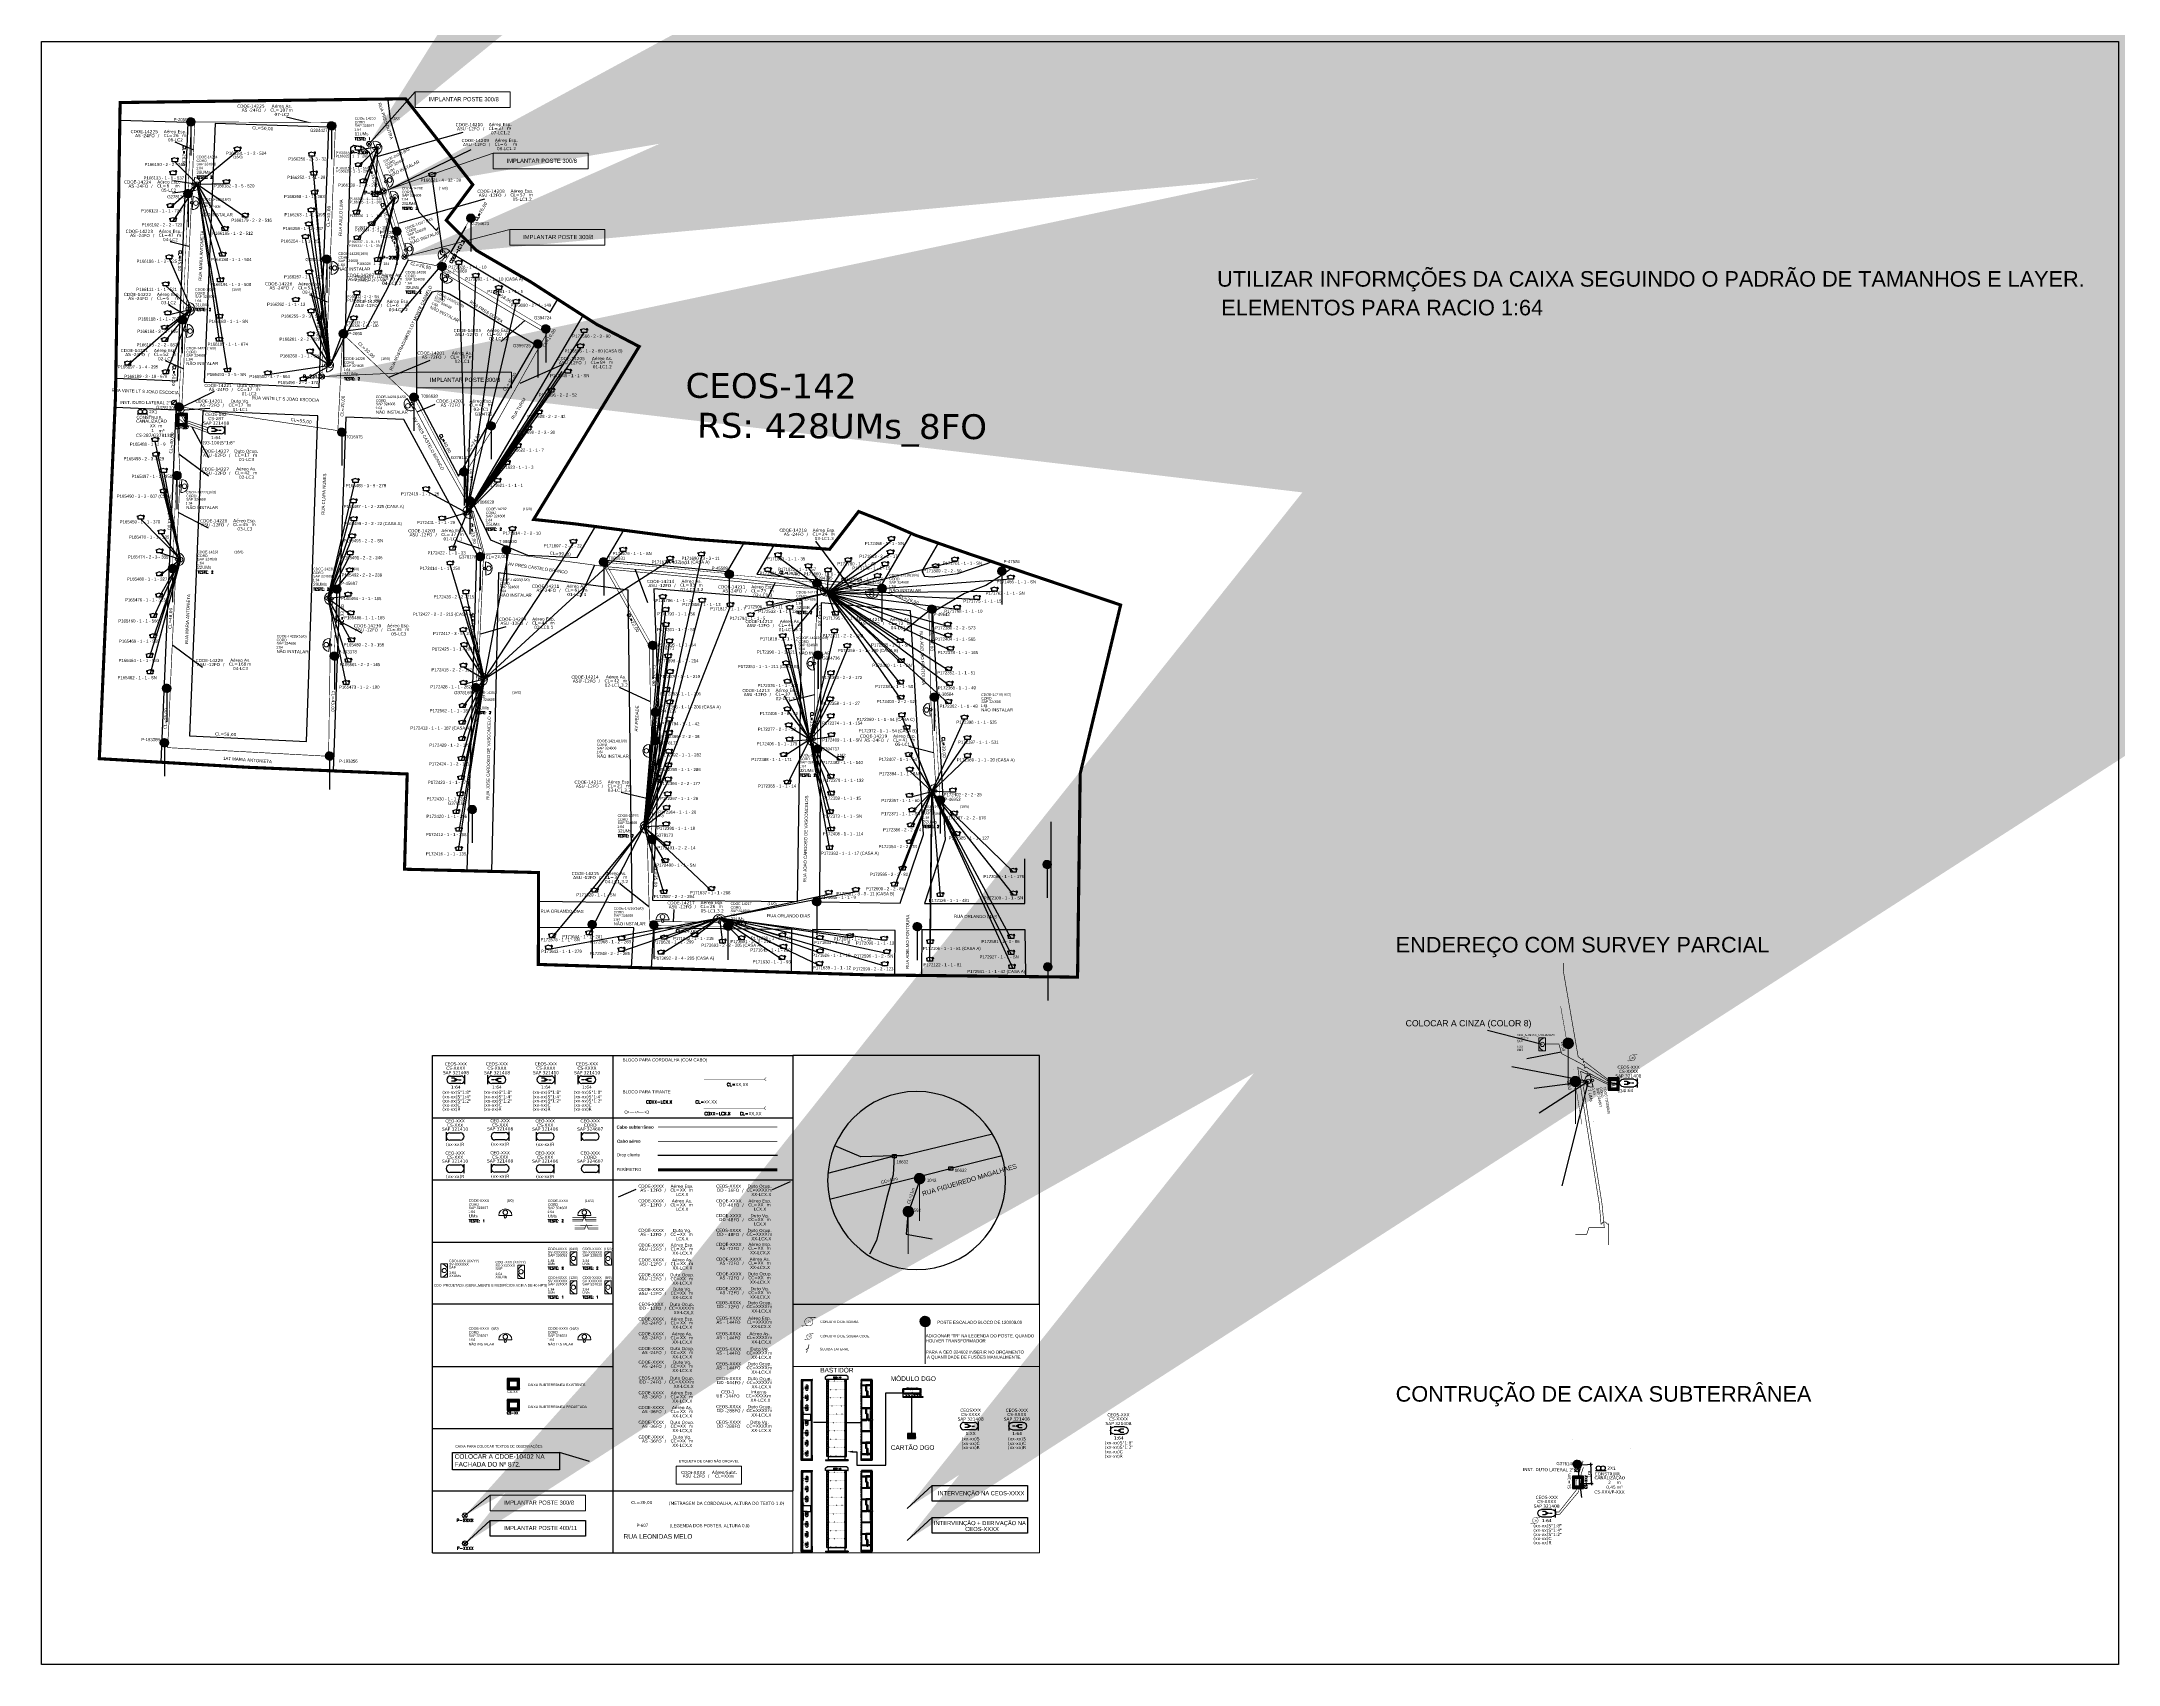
# Model space of a CAD drawing. Extents: x 4313 to 28038, y -9425 to 4777.
# Drawn here: x 12033 to 18722, y -450 to 4777 of the extents above; entities that cross this region are included whole.
import ezdxf
from ezdxf.enums import TextEntityAlignment as Align

# ---------------------------------------------------------------- set-up
doc = ezdxf.new("R2010")
doc.units = ezdxf.units.DM
doc.header["$MEASUREMENT"] = 0
doc.header["$PDMODE"] = 33
doc.header["$PDSIZE"] = 1e-05
doc.linetypes.add('DOT', pattern=[0.25, 0, -0.25])
for name, color, linetype in [('10.1-Caixas Subterrâneas', 5, 'Continuous'), ('10.3-Nome das Ruas', 252, 'Continuous'), ('10.5-Traçado Subterraneo', 40, 'Continuous'), ('10.6-Traçado Aéreo', 1, 'Continuous'), ('20.4-CEOS', 1, 'Continuous'), ('20.5-CEO', 1, 'Continuous'), ('20.7-DGO', 1, 'Continuous'), ('20.8-Legenda', 1, 'Continuous'), ('CAP a instalar', 1, 'Continuous'), ('CD a instalar', 1, 'Continuous'), ('celulas gpon', 7, 'Continuous'), ('Divisa_de_lote', 1, 'Continuous'), ('Folga', 1, 'Continuous'), ('label_cabos', 7, 'Continuous'), ('Legenda', 1, 'Continuous'), ('locais', 7, 'Continuous'), ('locais legendas', 7, 'Continuous'), ('QUADRA', 7, 'Continuous'), ('SEGMENTO', 10, 'Continuous'), ('Segmento de Logradouro Texto', 238, 'Continuous'), ('Subida Lateral', 5, 'Continuous'), ('surveys', 7, 'Continuous'), ('surveys legendas', 7, 'Continuous')]:
    doc.layers.add(name, color=color, linetype=linetype)
for name, color, linetype, lineweight in [('10.4-Postes', 1, 'Continuous', 0), ("20.0-LEGENDA DOS CDO'S", 1, 'Continuous', 0), ('20.1-CDO_INTERIOR', 1, 'Continuous', 0), ('20.2-CDO_POSTE', 1, 'Continuous', 5), ('20.6-CORDOALHA_SUPORTE', 7, 'Continuous', 25), ('CORDOALHA_SUPORTE', 7, 'Continuous', 25)]:
    doc.layers.add(name, color=color, linetype=linetype, lineweight=lineweight)
doc.layers.add('DROP DE CLIENTE', color=140, linetype='Continuous', plot=False)
doc.layers.add('EXTRA', color=50, linetype='Continuous', plot=False)
doc.styles.add('ARIAL', font='arial.ttf')
doc.styles.add('DIGICADE', font='arial.ttf')
doc.styles.add('ROMANS', font='romans.shx')
doc.styles.add('siredit', font='verdana.ttf')
doc.linetypes.add('FENCELINE1', pattern='A,0.25,-0.1,[133,ltypeshp.shx,S=0.1,R=0,X=-0.1,Y=0],-0.1,1', length=1.45)
doc.dimstyles.new('CC', dxfattribs={"dimtxt": 1, "dimasz": 2, "dimexe": 0.18, "dimexo": 0.0625, "dimgap": 0.09, "dimtad": 0, "dimdec": 0, "dimrnd": 1, "dimzin": 0, "dimdsep": 46, "dimtxsty": 'siredit', "dimblk": 'NONE', "dimcen": 0, "dimse1": 1, "dimse2": 1, "dimsd1": 1, "dimsd2": 1, "dimclrt": 7, "dimadec": 0, "dimazin": 0, "dimtfac": 1, "dimtdec": 0, "dimtofl": 0, "dimtmove": 0, "dimatfit": 3, "dimfxl": 0, "dimtolj": 1, "dimtzin": 0, "dimarcsym": 0})
doc.dimstyles.new('CL', dxfattribs={"dimtxt": 1, "dimasz": 2, "dimexe": 0.18, "dimexo": 0.0625, "dimgap": 0.09, "dimtad": 0, "dimdec": 0, "dimrnd": 1, "dimzin": 0, "dimdsep": 46, "dimtxsty": 'siredit', "dimblk": 'NONE', "dimcen": 0, "dimse1": 1, "dimse2": 1, "dimsd1": 1, "dimsd2": 1, "dimclrt": 7, "dimadec": 0, "dimazin": 0, "dimtfac": 1, "dimtdec": 0, "dimtofl": 0, "dimtmove": 0, "dimatfit": 3, "dimfxl": 0, "dimtolj": 1, "dimtzin": 0, "dimarcsym": 0})

# ---------------------------------------------------------------- blocks, each defined once
blk = doc.blocks.new('A$C07E14978')
at = {"layer": 'Folga', "color": 1, "const_width": 0.137}
for points in [[(2.23, 0.28), (0.03, 0.28), (0.47, 0.06)], [(2.23, 2.92), (4.42, 2.92), (3.98, 3.13)]]:
    blk.add_lwpolyline(points, dxfattribs=at)
at = {"layer": 'Folga', "color": 1, "const_width": 0.146}
blk.add_lwpolyline([(2.23, 2.92, 1.000012), (2.23, 0.28, 0.999978)], format="xyb", close=True, dxfattribs=at)
at = {"layer": 'Folga', "color": 1}
blk.add_text('10m', height=0.659, dxfattribs=at).set_placement((1.38, 1.27))
blk = doc.blocks.new('CDOE_CT_POSTE')
at = {"layer": "20.0-LEGENDA DOS CDO'S", "color": 0, "style": 'ARIAL'}
for tag, p in [('CDO_N', (0.12, 5.25)), ('CORDOALHA', (0.12, 4.02)), ('SAP', (0.12, 2.96)), ('1:XX', (0.14, 1.23)), ('UMS', (0.14, 0.22))]:
    blk.add_attdef(tag, p, '', height=0.68, rotation=0.11799, dxfattribs=at)
blk.add_attdef('FIBRAS_UTILIZADAS', text='', height=0.68, rotation=0.11799, dxfattribs=at).set_placement((7.83, 5.26), align=Align.CENTER)
blk = doc.blocks.new('_None')
blk = doc.blocks.new('*D141')
at = {"layer": 'Defpoints', "color": 0, "transparency": 16777216}
for p in [(16948.4, 1526.3), (16968.1, 1401.7), (16974.7, 1402.8)]:
    blk.add_point(p, dxfattribs=at)
at = {"layer": 'label_cabos', "color": 7, "transparency": 16777216, "insert": (16964.9, 1465), "char_height": 1, "attachment_point": 5, "rotation": 279.02287, "style": 'siredit'}
blk.add_mtext('\\A1;CL=126m', dxfattribs=at)
blk = doc.blocks.new('*D142')
at = {"layer": 'Defpoints', "color": 0, "transparency": 16777216}
for p in [(16971.9, 1419), (17014.3, 1169.4), (17051.8, 1175.7)]:
    blk.add_point(p, dxfattribs=at)
at = {"layer": 'label_cabos', "color": 7, "transparency": 16777216, "insert": (17030.6, 1300.5), "char_height": 1, "attachment_point": 5, "rotation": 279.64116, "style": 'siredit'}
blk.add_mtext('\\A1;CL=253m', dxfattribs=at)
blk = doc.blocks.new('*X22')
at = {"color": 0}
for p, q in [((-0.679997, 0.416018), (-0.018018, 1.077997)), ((-0.679809, 0.433884), (-0.035884, 1.077809)), ((-0.679715, 0.398622), (-0.000622, 1.077715)), ((-0.67911, 0.452261), (-0.054261, 1.07711)), ((-0.678999, 0.381661), (0.016339, 1.076999)), ((-0.677877, 0.365105), (0.032895, 1.075877)), ((-0.677853, 0.471196), (-0.073196, 1.075853)), ((-0.676376, 0.348929), (0.049071, 1.074376)), ((-0.675978, 0.490748), (-0.092748, 1.073978)), ((-0.674518, 0.333109), (0.064891, 1.072518)), ((-0.673417, 0.510987), (-0.112987, 1.071417)), ((-0.672323, 0.317627), (0.080373, 1.070323)), ((-0.67008, 0.532002), (-0.134002, 1.06808)), ((-0.669809, 0.302463), (0.095537, 1.067809)), ((-0.666991, 0.287604), (0.110396, 1.064991)), ((-0.665856, 0.553903), (-0.155903, 1.063856)), ((-0.663883, 0.273034), (0.124966, 1.061883)), ((-0.660603, 0.576834), (-0.178834, 1.058603)), ((-0.660497, 0.258742), (0.139258, 1.058497)), ((-0.656846, 0.244715), (0.153285, 1.054846)), ((-0.654125, 0.600989), (-0.202989, 1.052125)), ((-0.652938, 0.230945), (0.167055, 1.050938)), ((-0.648783, 0.217422), (0.180578, 1.046783)), ((-0.646156, 0.626637), (-0.228637, 1.044156)), ((-0.64439, 0.204138), (0.193862, 1.04239)), ((-0.639766, 0.191085), (0.206915, 1.037766)), ((-0.636298, 0.654172), (-0.256172, 1.034298)), ((-0.634917, 0.178256), (0.219744, 1.032917)), ((-0.62985, 0.165645), (0.232355, 1.02785)), ((-0.624571, 0.153247), (0.244753, 1.022571)), ((-0.623925, 0.684222), (-0.286222, 1.021925)), ((-0.619084, 0.141056), (0.256944, 1.017084)), ((-0.613395, 0.129067), (0.268933, 1.011395)), ((-0.607932, 0.717893), (-0.319893, 1.005932)), ((-0.607508, 0.117277), (0.280723, 1.005508)), ((-0.601426, 0.10568), (0.29232, 0.999426)), ((-0.595154, 0.094275), (0.303725, 0.993154)), ((-0.588694, 0.083057), (0.314943, 0.986694)), ((-0.58596, 0.757543), (-0.359543, 0.98396)), ((-0.58205, 0.072024), (0.325976, 0.98005)), ((-0.575224, 0.061172), (0.336828, 0.973224)), ((-0.568219, 0.0505), (0.3475, 0.966219)), ((-0.561036, 0.040005), (0.357995, 0.959036)), ((-0.553678, 0.029685), (0.368315, 0.951678)), ((-0.550397, 0.810783), (-0.412783, 0.948397)), ((-0.546146, 0.01954), (0.37846, 0.944146)), ((-0.538442, 0.009566), (0.388434, 0.936442)), ((-0.530567, -0.000236), (0.398236, 0.928567)), ((-0.522522, -0.009869), (0.407869, 0.920522)), ((-0.514308, -0.019333), (0.417333, 0.912308)), ((-0.505925, -0.028628), (0.426628, 0.903925)), ((-0.497375, -0.037756), (0.435756, 0.895375)), ((-0.488657, -0.046715), (0.444715, 0.886657)), ((-0.479772, -0.055508), (0.453508, 0.877772)), ((-0.470719, -0.064133), (0.462133, 0.868719)), ((-0.461499, -0.07259), (0.47059, 0.859499)), ((-0.45211, -0.080879), (0.478879, 0.85011)), ((-0.442553, -0.089), (0.487, 0.840553)), ((-0.432826, -0.096951), (0.494951, 0.830826)), ((-0.422929, -0.104731), (0.502731, 0.820929)), ((-0.41286, -0.11234), (0.51034, 0.81086)), ((-0.402619, -0.119776), (0.517776, 0.800619)), ((-0.392202, -0.127037), (0.525037, 0.790202)), ((-0.381609, -0.134122), (0.532122, 0.779609)), ((-0.370838, -0.141028), (0.539028, 0.768838)), ((-0.359886, -0.147754), (0.545754, 0.757886)), ((-0.348751, -0.154296), (0.552296, 0.746751)), ((-0.337429, -0.160652), (0.558652, 0.735429)), ((-0.325919, -0.16682), (0.56482, 0.723919)), ((-0.314215, -0.172794), (0.570794, 0.712215)), ((-0.302316, -0.178572), (0.576572, 0.700316)), ((-0.290215, -0.184149), (0.582149, 0.688215)), ((-0.27791, -0.189522), (0.587522, 0.67591)), ((-0.265395, -0.194684), (0.592684, 0.663395)), ((-0.252664, -0.199631), (0.597631, 0.650664)), ((-0.239711, -0.204356), (0.602356, 0.637711)), ((-0.226531, -0.208853), (0.606853, 0.624531)), ((-0.213115, -0.213115), (0.611115, 0.611115)), ((-0.199456, -0.217134), (0.615134, 0.597456)), ((-0.185546, -0.220901), (0.618901, 0.583546)), ((-0.171373, -0.224406), (0.622406, 0.569373)), ((-0.156929, -0.22764), (0.62564, 0.554929)), ((-0.1422, -0.230589), (0.628589, 0.5402)), ((-0.127174, -0.23324), (0.63124, 0.525174)), ((-0.111836, -0.23558), (0.63358, 0.509836)), ((-0.096169, -0.23759), (0.63559, 0.494169)), ((-0.080154, -0.239253), (0.637253, 0.478154)), ((-0.06377, -0.240547), (0.638547, 0.46177)), ((-0.046993, -0.241448), (0.639448, 0.444993)), ((-0.029795, -0.241927), (0.639927, 0.427795)), ((-0.012144, -0.241953), (0.639953, 0.410144)), ((0.006, -0.241488), (0.639488, 0.392)), ((0.024679, -0.240486), (0.638486, 0.373321)), ((0.043948, -0.238895), (0.636895, 0.354052)), ((0.063871, -0.236649), (0.634649, 0.334129)), ((0.084528, -0.23367), (0.63167, 0.313472)), ((0.106018, -0.229858), (0.627858, 0.291982)), ((0.12847, -0.225084), (0.623084, 0.26953)), ((0.152051, -0.21918), (0.61718, 0.245949)), ((0.176993, -0.211916), (0.609916, 0.221007)), ((0.203627, -0.20296), (0.60096, 0.194373)), ((0.232456, -0.191808), (0.589808, 0.165544)), ((0.264325, -0.177617), (0.575617, 0.133675)), ((0.300865, -0.158754), (0.556754, 0.097135)), ((0.346227, -0.13107), (0.52907, 0.051773)), ((0.43272, -0.062254), (0.460254, -0.03472))]:
    blk.add_line(p, q, dxfattribs=at)
blk = doc.blocks.new('POLE_POLE')
at = {"color": 0}
blk.add_line((-0.0000002, -0.0000024), (-0.0000002, -0.0000498), dxfattribs=at)
blk.add_circle((-0.0000002, 0.0000042), 0.0000066, dxfattribs=at)
at = {"color": 0, "xscale": 1e-05, "yscale": 1e-05, "zscale": 1e-05}
blk.add_blockref('*X22', (0, 0), dxfattribs=at)
blk = doc.blocks.new('*U35')
at = {"color": 0}
blk.add_line((0.07, 2.22), (1.15, -1.89), dxfattribs=at)
for centre, radius in [((-0.37, -0.09), 0.733), ((0.99, 0.27), 0.393)]:
    blk.add_circle(centre, radius, dxfattribs=at)
blk.add_arc((0.61, 0.17), 2.12, 104.70017, 284.70017, dxfattribs=at)
blk = doc.blocks.new('*X32')
at = {"color": 0, "linetype": 'Continuous'}
for p, q in [((-1.25, 0.34099), (-0.49099, 1.1)), ((-1.25, 0.517767), (-0.667767, 1.1)), ((-1.25, 0.694544), (-0.844544, 1.1)), ((-1.25, 0.87132), (-1.02132, 1.1)), ((-1.25, 1.048097), (-1.198097, 1.1)), ((-1.25, 0.164214), (-0.8035, 0.610714)), ((-1.25, -0.012563), (-0.8035, 0.433937)), ((-1.25, -0.18934), (-0.8035, 0.25716)), ((-1.25, -0.366117), (-0.8035, 0.080383)), ((-0.789214, 0.625), (-0.314214, 1.1)), ((-0.612437, 0.625), (-0.137437, 1.1)), ((-0.43566, 0.625), (0.03934, 1.1)), ((-0.258883, 0.625), (0.216117, 1.1)), ((-0.082107, 0.625), (0.392893, 1.1)), ((0.09467, 0.625), (0.56967, 1.1)), ((0.271447, 0.625), (0.746447, 1.1)), ((0.448223, 0.625), (0.923223, 1.1)), ((0.625, 0.625), (1.1, 1.1)), ((0.801777, 0.625), (1.25, 1.073223)), ((0.8035, 0.449947), (1.25, 0.896447)), ((0.8035, 0.27317), (1.25, 0.71967)), ((0.8035, 0.096393), (1.25, 0.542893)), ((0.8035, -0.080383), (1.25, 0.366117)), ((0.8035, -0.25716), (1.25, 0.18934)), ((0.8035, -0.433937), (1.25, 0.012563)), ((-1.25, -0.542893), (-0.8035, -0.096393)), ((-1.25, -0.71967), (-0.8035, -0.27317)), ((-1.25, -0.896447), (-0.8035, -0.449947)), ((-1.25, -1.073223), (-0.801777, -0.625)), ((-1.1, -1.1), (-0.625, -0.625)), ((-0.923223, -1.1), (-0.448223, -0.625)), ((-0.746447, -1.1), (-0.271447, -0.625)), ((-0.56967, -1.1), (-0.09467, -0.625)), ((-0.392893, -1.1), (0.082107, -0.625)), ((-0.216117, -1.1), (0.258883, -0.625)), ((-0.03934, -1.1), (0.43566, -0.625)), ((0.137437, -1.1), (0.612437, -0.625)), ((0.314214, -1.1), (0.789214, -0.625)), ((0.49099, -1.1), (1.25, -0.34099)), ((0.667767, -1.1), (1.25, -0.517767)), ((0.8035, -0.610714), (1.25, -0.164214)), ((0.844544, -1.1), (1.25, -0.694544)), ((1.02132, -1.1), (1.25, -0.87132)), ((1.198097, -1.1), (1.25, -1.048097))]:
    blk.add_line(p, q, dxfattribs=at)
blk = doc.blocks.new('MANHOLE_MQ')
at = {"color": 0, "linetype": 'Continuous'}
for p, q in [((0.0000062, 0.0000057), (-0.0000063, 0.0000057)), ((-0.0000063, 0.0000057), (-0.0000063, -0.0000053)), ((-0.000004, 0.0000033), (0.000004, 0.0000033)), ((-0.000004, -0.0000029), (-0.000004, 0.0000033)), ((0.000004, 0.0000033), (0.000004, -0.0000029)), ((0.0000062, -0.0000053), (0.0000062, 0.0000057)), ((-0.0000063, -0.0000053), (0.0000062, -0.0000053)), ((0.000004, -0.0000029), (-0.000004, -0.0000029)), ((0.000004, -0.0000029), (0.000004, -0.0000029))]:
    blk.add_line(p, q, dxfattribs=at)
at = {"color": 0, "linetype": 'Continuous', "xscale": 5e-06, "yscale": 5e-06, "zscale": 1e-05}
blk.add_blockref('*X32', (0, 0.0000002), dxfattribs=at)
blk = doc.blocks.new('Const DT DUTO CORRUG PEAD 124MM')
at = {"color": 1}
blk.add_lwpolyline([(-4.66, 0.86), (-1.2, 0.85)], dxfattribs=at)
for centre in [(-3.66, 1.59), (-2.23, 1.58)]:
    blk.add_circle(centre, 0.717, dxfattribs=at)
at = {"layer": 'label_cabos', "color": 10, "linetype": 'FENCELINE1', "char_height": 1, "attachment_point": 5, "style": 'siredit'}
for s, insert, rotation in [('\\A1;CONSTRUIR', (-0.84, -0.27), 359.82846), ('\\A1;2X1', (0.52, 1.58), 358.8742), ('\\A1;CANALIZAÇÃO', (-0.02, -1.6), 359.82846)]:
    blk.add_mtext(s, dxfattribs=dict(at, insert=insert, rotation=rotation))
at = {"layer": 'label_cabos', "color": 10, "linetype": 'FENCELINE1', "style": 'siredit', "flags": 2}
for tag, p in [('MT', (-5.02, -2.96)), ('M.O', (-5.02, -4.55))]:
    blk.add_attdef(tag, text='', height=1, rotation=359.82846, dxfattribs=at).set_placement(p, align=Align.MIDDLE_LEFT)
at = {"layer": 'label_cabos', "color": 10, "linetype": 'FENCELINE1', "style": 'siredit'}
for tag, p in [('FID', (-5.01, -6.53)), ('FATOR', (-0.55, -3.46))]:
    blk.add_attdef(tag, p, '', height=1, rotation=359.82846, dxfattribs=at)
for tag, p in [('QTDE', (0.34, -4.52)), ('UND', (2.84, -2.97)), ('UND', (3.2, -4.55))]:
    blk.add_attdef(tag, text='', height=1, rotation=359.82846, dxfattribs=at).set_placement(p, align=Align.MIDDLE_CENTER)
at = {"layer": 'label_cabos', "color": 10, "linetype": 'FENCELINE1', "style": 'siredit', "flags": 3}
blk.add_attdef('ID_ATIVIDADE', (-5.01, -8.15), '', height=1, rotation=359.82846, dxfattribs=at)
blk = doc.blocks.new('*U37')
at = {"layer": '20.4-CEOS'}
for p, q in [((-4.54, 1.19), (-1.19, 1.19)), ((-1.19, -1.19), (-4.54, -1.19))]:
    blk.add_line(p, q, dxfattribs=at)
for points in [[(-5.73, -1.43), (-5.73, 1.44)], [(-3.79, 0), (-4.59, 0)], [(-2.47, 0.48), (-1.45, 0.48)], [(-2.47, -0.52), (-1.45, -0.52)]]:
    blk.add_lwpolyline(points, dxfattribs=at)
blk.add_lwpolyline([(-3.79, 0, 0, 1.47, 0), (-2.41, 0, 1.47, 1.47, 0)], format="xyseb", dxfattribs=at)
for centre, start, end in [((-4.54, 0), 90, 270), ((-1.19, 0), 270, 90)]:
    blk.add_arc(centre, 1.19, start, end, dxfattribs=at)
at = {"layer": '20.4-CEOS', "color": 7, "style": 'siredit'}
for tag, p in [('LOCAL', (-2.86, 4.24)), ('SAP', (-2.81, 2.77)), ('FID', (-2.86, 5.6)), ('RACIO_SPLITAGEM', (-2.86, -1.88))]:
    blk.add_attdef(tag, text='', height=1.01, dxfattribs=at).set_placement(p, align=Align.TOP_CENTER)
for tag, flags, p in [('ID_ATIVIDADE', 3, (-2.86, -3.58)), ('FATOR', 1, (-2.86, -4.89))]:
    blk.add_attdef(tag, text='', height=1.01, dxfattribs=dict(at, flags=flags)).set_placement(p, align=Align.TOP_CENTER)
at = {"layer": '20.4-CEOS', "color": 7, "style": 'siredit', "flags": 3}
blk.add_attdef('QTDE', (-4.97, -7.12), '', height=1.01, dxfattribs=at)
blk = doc.blocks.new('Inst DT LATERAL Ferro Galvanizado')
at = {"color": 1}
blk.add_lwpolyline([(11.73, -2.26), (13.36, -0.7)], dxfattribs=at)
blk.add_circle((12.57, -1.5), 0.717, dxfattribs=at)
at = {"layer": 'label_cabos', "color": 10, "linetype": 'FENCELINE1', "insert": (3.34, -1.54), "char_height": 1, "attachment_point": 5, "rotation": 359.6512, "style": 'siredit'}
blk.add_mtext('\\A1;INST. DUTO LATERAL 2"', dxfattribs=at)
at = {"layer": 'label_cabos', "color": 10, "linetype": 'FENCELINE1', "style": 'siredit', "flags": 3}
blk.add_attdef('QTDE', text='', height=1, rotation=359.82846, dxfattribs=at).set_placement((-3.09, -2.94), align=Align.MIDDLE_CENTER)
at = {"layer": 'label_cabos', "color": 10, "linetype": 'FENCELINE1', "style": 'siredit'}
for tag, p, flags in [('FID', (-5.01, -4.91), 1), ('FATOR', (-5.01, -6.53), 3), ('ID_ATIVIDADE', (-5.01, -8.02), 3)]:
    blk.add_attdef(tag, p, '', height=1, rotation=359.82846, dxfattribs=dict(at, flags=flags))
blk = doc.blocks.new('*U41')
at = {"color": 0, "linetype": 'Continuous'}
for p, q in [((0.00124, 0.00109), (-0.00001, 0.00109)), ((-0.00001, 0.00109), (-0.00001, -0.00001)), ((0.00022, 0.00086), (0.00102, 0.00086)), ((0.00022, 0.00023), (0.00022, 0.00086)), ((0.00102, 0.00023), (0.00022, 0.00023)), ((0.00102, 0.00086), (0.00102, 0.00023)), ((0.00102, 0.00023), (0.00102, 0.00023)), ((0.00124, -0.00001), (0.00124, 0.00109)), ((-0.00001, -0.00001), (0.00124, -0.00001))]:
    blk.add_line(p, q, dxfattribs=at)
at = {"color": 0, "linetype": 'Continuous', "xscale": 0.0005, "yscale": 0.0005, "zscale": 0.001}
blk.add_blockref('*X32', (0.00062, 0.00054), dxfattribs=at)
at = {"layer": '10.1-Caixas Subterrâneas', "color": 0, "lineweight": 0, "style": 'ROMANS', "flags": 3}
for tag, p in [('QTDE', (-0.00062, -0.00149)), ('FATOR', (-0.00062, -0.00075)), ('ID_ATIVIDADE', (-0.00062, -0.00112))]:
    blk.add_attdef(tag, p, '', height=0.00025, dxfattribs=at)
at = {"layer": '10.1-Caixas Subterrâneas', "color": 0, "lineweight": 0, "style": 'ROMANS'}
blk.add_attdef('FID', (-0.00003, -0.00038), '', height=0.00025, dxfattribs=at)
blk = doc.blocks.new('*U68')
at = {"layer": '20.4-CEOS', "color": 7, "style": 'siredit'}
for tag, p in [('FIBRAS_SPLITTER', (0, 0)), ('FIBRAS_TOP_C', (0, -4.13)), ('RESERVA_FINAIS', (0, -5.46))]:
    blk.add_attdef(tag, p, '', height=1.01, dxfattribs=at)
for tag, p, flags in [('ID_ATIVIDADE', (0, -6.77), 3), ('QTDE', (0, -9.4), 1), ('FATOR', (0, -8.09), 1), ('FID', (0, -10.71), 1)]:
    blk.add_attdef(tag, p, '', height=1.01, dxfattribs=dict(at, flags=flags))
blk = doc.blocks.new('*U70')
at = {"layer": '20.4-CEOS', "color": 7, "style": 'siredit'}
blk.add_attdef('FIBRAS_SPLITTER', (0, 0), '', height=1.01, dxfattribs=at)
for tag, p, flags in [('QTDE', (0, -4.11), 1), ('ID_ATIVIDADE', (0, -1.48), 3), ('FATOR', (0, -2.79), 1), ('FID', (0, -5.42), 1)]:
    blk.add_attdef(tag, p, '', height=1.01, dxfattribs=dict(at, flags=flags))
blk = doc.blocks.new('*U72')
at = {"layer": '20.4-CEOS', "color": 7, "style": 'siredit'}
blk.add_attdef('FIBRAS_SPLITTER', (0, 0), '', height=1.01, dxfattribs=at)
for tag, p, flags in [('QTDE', (0, -4.11), 1), ('ID_ATIVIDADE', (0, -1.48), 3), ('FATOR', (0, -2.79), 1), ('FID', (0, -5.42), 1)]:
    blk.add_attdef(tag, p, '', height=1.01, dxfattribs=dict(at, flags=flags))
blk = doc.blocks.new('SURVEY_SURVEY')
for p, q in [((0, 0.0000127), (-0.0000126, 0.000009)), ((-0.0000126, 0.000009), (-0.0000086, 0.000009)), ((-0.0000086, 0), (-0.0000086, 0.000009)), ((0.0000086, 0), (-0.0000086, 0)), ((0, 0.0000127), (0.0000126, 0.000009)), ((0.0000084, 0.0000132), (0.0000098, 0.0000132)), ((0.0000084, 0.0000103), (0.0000084, 0.0000132)), ((0.0000126, 0.000009), (0.0000086, 0.000009)), ((0.0000086, 0.000009), (0.0000086, 0)), ((0.0000098, 0.0000132), (0.0000098, 0.0000099))]:
    blk.add_line(p, q)
blk = doc.blocks.new('*U33')
at = {"color": 0}
blk.add_line((2.14, -0.58), (-2.1, -0.68), dxfattribs=at)
for centre, radius in [((0, 0.38), 0.733), ((0.03, -1.03), 0.393)]:
    blk.add_circle(centre, radius, dxfattribs=at)
blk.add_arc((0.02, -0.63), 2.12, 1.37817, 181.37817, dxfattribs=at)
blk = doc.blocks.new('*U83')
at = {"color": 0}
blk.add_line((1.91, -1.13), (-2.21, -0.1), dxfattribs=at)
for centre, radius in [((0.1, 0.36), 0.733), ((-0.24, -1), 0.393)]:
    blk.add_circle(centre, radius, dxfattribs=at)
blk.add_arc((-0.15, -0.62), 2.12, 346.06741, 166.06741, dxfattribs=at)
blk = doc.blocks.new('*U88')
at = {"color": 0, "linetype": 'Continuous'}
for p, q in [((0.00008, 0.0012), (0.00004, -0.00005)), ((0.00118, 0.00116), (0.00008, 0.0012)), ((0.00029, 0.00016), (0.00031, 0.00097)), ((0.00029, 0.00016), (0.00029, 0.00016)), ((0.00091, 0.00014), (0.00029, 0.00016)), ((0.00031, 0.00097), (0.00094, 0.00095)), ((0.00094, 0.00095), (0.00091, 0.00014)), ((0.00114, -0.00009), (0.00118, 0.00116)), ((0.00004, -0.00005), (0.00114, -0.00009))]:
    blk.add_line(p, q, dxfattribs=at)
at = {"color": 0, "linetype": 'Continuous', "xscale": 0.0005, "yscale": 0.0005, "zscale": 0.001, "rotation": 268.2066198463523}
blk.add_blockref('*X32', (0.00061, 0.00056), dxfattribs=at)
at = {"layer": '10.1-Caixas Subterrâneas', "color": 0, "lineweight": 0, "style": 'ROMANS', "flags": 3}
for tag, p in [('QTDE', (-0.00062, -0.00149)), ('FATOR', (-0.00062, -0.00075)), ('ID_ATIVIDADE', (-0.00062, -0.00112))]:
    blk.add_attdef(tag, p, '', height=0.00025, dxfattribs=at)
at = {"layer": '10.1-Caixas Subterrâneas', "color": 0, "lineweight": 0, "style": 'ROMANS'}
blk.add_attdef('FID', (-0.00003, -0.00038), '', height=0.00025, dxfattribs=at)
blk = doc.blocks.new('*U75')
at = {"layer": '20.4-CEOS'}
for p, q in [((-4.54, 1.19), (-1.19, 1.19)), ((-1.19, -1.19), (-4.54, -1.19))]:
    blk.add_line(p, q, dxfattribs=at)
for points in [[(-3.26, 0.52), (-4.27, 0.52)], [(-1.94, 0), (-1.14, 0)], [(0, 1.44), (0, -1.43)], [(-3.26, -0.47), (-4.27, -0.47)]]:
    blk.add_lwpolyline(points, dxfattribs=at)
blk.add_lwpolyline([(-1.94, 0, 0, 1.47, 0), (-3.32, 0, 1.47, 1.47, 0)], format="xyseb", dxfattribs=at)
for centre, start, end in [((-4.54, 0), 90, 270), ((-1.19, 0), 270, 90)]:
    blk.add_arc(centre, 1.19, start, end, dxfattribs=at)
at = {"layer": '20.4-CEOS', "color": 7, "style": 'siredit'}
for tag, p in [('LOCAL', (-2.86, 4.24)), ('SAP', (-2.81, 2.77)), ('FID', (-2.86, 5.6)), ('RACIO_SPLITAGEM', (-2.86, -1.88))]:
    blk.add_attdef(tag, text='', height=1.01, dxfattribs=at).set_placement(p, align=Align.TOP_CENTER)
for tag, flags, p in [('ID_ATIVIDADE', 3, (-2.86, -3.58)), ('FATOR', 1, (-2.86, -4.89))]:
    blk.add_attdef(tag, text='', height=1.01, dxfattribs=dict(at, flags=flags)).set_placement(p, align=Align.TOP_CENTER)
at = {"layer": '20.4-CEOS', "color": 7, "style": 'siredit', "flags": 3}
blk.add_attdef('QTDE', (-4.97, -7.12), '', height=1.01, dxfattribs=at)
blk = doc.blocks.new('Teste  FTTH')
at = {"color": 0, "lineweight": 0, "style": 'ROMANS'}
for tag, p in [('TESTE', (-2.3, -0.29)), ('QTDE', (0.21, -0.29))]:
    blk.add_attdef(tag, p, '', height=0.48, dxfattribs=at)
for tag, p, flags in [('FID', (-2.23, -1.25), 1), ('FATOR', (-2.23, -2.03), 3), ('ID_ATIVIDADE', (-2.23, -2.72), 3)]:
    blk.add_attdef(tag, p, '', height=0.48, dxfattribs=dict(at, flags=flags))
blk = doc.blocks.new('*U89')
at = {"layer": '20.6-CORDOALHA_SUPORTE', "const_width": 0.139}
for points in [[(-20.84, -0.38, 1.175511), (-20.83, 0.47)], [(-4.25, 0.47, 1.231752), (-4.25, -0.38)]]:
    blk.add_lwpolyline(points, format="xyb", dxfattribs=at)
blk.add_lwpolyline([(-20.3, 0.04), (-4.77, 0.04)], dxfattribs=at)
at = {"color": 0, "lineweight": 0, "style": 'ROMANS'}
blk.add_attdef('FID', (-19.18, -2.21), '', height=1, dxfattribs=at)
at = {"color": 0, "lineweight": 0, "style": 'ROMANS', "flags": 3}
for tag, p in [('ID_ATIVIDADE', (-5.2, -6.67)), ('FATOR', (-5.2, -4.44))]:
    blk.add_attdef(tag, p, '', height=1, dxfattribs=at)
at = {"color": 0, "lineweight": 0, "style": 'ROMANS'}
blk.add_attdef('LANCE', text='', height=1, dxfattribs=at).set_placement((-0.54, -2.21), align=Align.RIGHT)
at = {"layer": 'label_cabos', "color": 0, "style": 'siredit'}
blk.add_attdef('QTDE', (-0.54, -2.21), '', height=1, rotation=359.69001, dxfattribs=at)
blk = doc.blocks.new('*U90')
at = {"layer": '20.6-CORDOALHA_SUPORTE', "const_width": 0.139}
for points in [[(-20.84, -0.38, 1.175511), (-20.83, 0.47)], [(15.18, 0.46, 1.231752), (15.18, -0.38)]]:
    blk.add_lwpolyline(points, format="xyb", dxfattribs=at)
blk.add_lwpolyline([(-20.3, 0.04), (14.66, 0.04)], dxfattribs=at)
at = {"layer": '20.6-CORDOALHA_SUPORTE', "color": 0, "lineweight": 0, "style": 'ROMANS'}
for tag, p, flags in [('ID_ATIVIDADE', (-5.2, -6.67), 3), ('FATOR', (-5.2, -4.44), 3), ('FID', (-5.2, -8.9), 1)]:
    blk.add_attdef(tag, p, '', height=1, dxfattribs=dict(at, flags=flags))
blk.add_attdef('LANCE', text='', height=1, dxfattribs=at).set_placement((-0.54, -2.21), align=Align.RIGHT)
at = {"layer": '20.6-CORDOALHA_SUPORTE', "color": 0, "style": 'siredit'}
blk.add_attdef('QTDE', (-0.54, -2.21), '', height=1, rotation=359.69001, dxfattribs=at)
blk = doc.blocks.new('*U91')
at = {"layer": '20.6-CORDOALHA_SUPORTE', "const_width": 0.139}
for points in [[(-20.84, -0.38, 1.175511), (-20.83, 0.47)], [(-4.08, 0.47, 1.231752), (-4.08, -0.38)]]:
    blk.add_lwpolyline(points, format="xyb", dxfattribs=at)
blk.add_lwpolyline([(-20.3, 0.04), (-4.6, 0.04)], dxfattribs=at)
at = {"layer": '20.6-CORDOALHA_SUPORTE', "color": 0, "lineweight": 0, "style": 'ROMANS'}
for tag, p, flags in [('ID_ATIVIDADE', (-5.2, -6.67), 3), ('FATOR', (-5.2, -4.44), 3), ('FID', (-5.2, -8.9), 1)]:
    blk.add_attdef(tag, p, '', height=1, dxfattribs=dict(at, flags=flags))
blk.add_attdef('LANCE', text='', height=1, dxfattribs=at).set_placement((-0.54, -2.21), align=Align.RIGHT)
at = {"layer": '20.6-CORDOALHA_SUPORTE', "color": 0, "style": 'siredit'}
blk.add_attdef('QTDE', (-0.54, -2.21), '', height=1, rotation=359.69001, dxfattribs=at)
blk = doc.blocks.new('*U92')
at = {"layer": '20.6-CORDOALHA_SUPORTE', "const_width": 0.139}
for points in [[(-20.84, -0.38, 1.175511), (-20.83, 0.47)], [(19.75, 0.46, 1.231752), (19.75, -0.38)]]:
    blk.add_lwpolyline(points, format="xyb", dxfattribs=at)
blk.add_lwpolyline([(-20.3, 0.04), (19.22, 0.04)], dxfattribs=at)
at = {"layer": '20.6-CORDOALHA_SUPORTE', "color": 0, "lineweight": 0, "style": 'ROMANS'}
for tag, p, flags in [('ID_ATIVIDADE', (-5.2, -6.67), 3), ('FATOR', (-5.2, -4.44), 3), ('FID', (-5.2, -8.9), 1)]:
    blk.add_attdef(tag, p, '', height=1, dxfattribs=dict(at, flags=flags))
blk.add_attdef('LANCE', text='', height=1, dxfattribs=at).set_placement((-0.54, -2.21), align=Align.RIGHT)
at = {"layer": '20.6-CORDOALHA_SUPORTE', "color": 0, "style": 'siredit'}
blk.add_attdef('QTDE', (-0.54, -2.21), '', height=1, rotation=359.69001, dxfattribs=at)
blk = doc.blocks.new('*U93')
at = {"layer": '20.6-CORDOALHA_SUPORTE', "const_width": 0.139}
for points in [[(-20.84, -0.38, 1.175511), (-20.83, 0.47)], [(8.73, 0.47, 1.231752), (8.73, -0.38)]]:
    blk.add_lwpolyline(points, format="xyb", dxfattribs=at)
blk.add_lwpolyline([(-20.3, 0.04), (8.21, 0.04)], dxfattribs=at)
at = {"layer": '20.6-CORDOALHA_SUPORTE', "color": 0, "lineweight": 0, "style": 'ROMANS'}
for tag, p, flags in [('ID_ATIVIDADE', (-5.2, -6.67), 3), ('FATOR', (-5.2, -4.44), 3), ('FID', (-5.2, -8.9), 1)]:
    blk.add_attdef(tag, p, '', height=1, dxfattribs=dict(at, flags=flags))
blk.add_attdef('LANCE', text='', height=1, dxfattribs=at).set_placement((-0.54, -2.21), align=Align.RIGHT)
at = {"layer": '20.6-CORDOALHA_SUPORTE', "color": 0, "style": 'siredit'}
blk.add_attdef('QTDE', (-0.54, -2.21), '', height=1, rotation=359.69001, dxfattribs=at)
blk = doc.blocks.new('*U94')
at = {"layer": '20.6-CORDOALHA_SUPORTE', "const_width": 0.139}
for points in [[(-20.84, -0.38, 1.175511), (-20.83, 0.47)], [(18.24, 0.46, 1.231752), (18.24, -0.38)]]:
    blk.add_lwpolyline(points, format="xyb", dxfattribs=at)
blk.add_lwpolyline([(-20.3, 0.04), (17.72, 0.04)], dxfattribs=at)
at = {"layer": '20.6-CORDOALHA_SUPORTE', "color": 0, "lineweight": 0, "style": 'ROMANS'}
for tag, p, flags in [('ID_ATIVIDADE', (-5.2, -6.67), 3), ('FATOR', (-5.2, -4.44), 3), ('FID', (-5.2, -8.9), 1)]:
    blk.add_attdef(tag, p, '', height=1, dxfattribs=dict(at, flags=flags))
blk.add_attdef('LANCE', text='', height=1, dxfattribs=at).set_placement((-0.54, -2.21), align=Align.RIGHT)
at = {"layer": '20.6-CORDOALHA_SUPORTE', "color": 0, "style": 'siredit'}
blk.add_attdef('QTDE', (-0.54, -2.21), '', height=1, rotation=359.69001, dxfattribs=at)
blk = doc.blocks.new('*U95')
at = {"layer": '20.6-CORDOALHA_SUPORTE', "const_width": 0.139}
for points in [[(-20.84, -0.38, 1.175511), (-20.83, 0.47)], [(6.05, 0.47, 1.231752), (6.05, -0.38)]]:
    blk.add_lwpolyline(points, format="xyb", dxfattribs=at)
blk.add_lwpolyline([(-20.3, 0.04), (5.52, 0.04)], dxfattribs=at)
at = {"layer": '20.6-CORDOALHA_SUPORTE', "color": 0, "lineweight": 0, "style": 'ROMANS'}
for tag, p, flags in [('ID_ATIVIDADE', (-5.2, -6.67), 3), ('FATOR', (-5.2, -4.44), 3), ('FID', (-5.2, -8.9), 1)]:
    blk.add_attdef(tag, p, '', height=1, dxfattribs=dict(at, flags=flags))
blk.add_attdef('LANCE', text='', height=1, dxfattribs=at).set_placement((-0.54, -2.21), align=Align.RIGHT)
at = {"layer": '20.6-CORDOALHA_SUPORTE', "color": 0, "style": 'siredit'}
blk.add_attdef('QTDE', (-0.54, -2.21), '', height=1, rotation=359.69001, dxfattribs=at)
blk = doc.blocks.new('*U96')
at = {"layer": '20.6-CORDOALHA_SUPORTE', "const_width": 0.139}
for points in [[(-20.84, -0.38, 1.175511), (-20.83, 0.47)], [(-1.45, 0.47, 1.231752), (-1.45, -0.38)]]:
    blk.add_lwpolyline(points, format="xyb", dxfattribs=at)
blk.add_lwpolyline([(-20.3, 0.04), (-1.97, 0.04)], dxfattribs=at)
at = {"layer": '20.6-CORDOALHA_SUPORTE', "color": 0, "lineweight": 0, "style": 'ROMANS'}
for tag, p, flags in [('ID_ATIVIDADE', (-5.2, -6.67), 3), ('FATOR', (-5.2, -4.44), 3), ('FID', (-5.2, -8.9), 1)]:
    blk.add_attdef(tag, p, '', height=1, dxfattribs=dict(at, flags=flags))
blk.add_attdef('LANCE', text='', height=1, dxfattribs=at).set_placement((-0.54, -2.21), align=Align.RIGHT)
at = {"layer": '20.6-CORDOALHA_SUPORTE', "color": 0, "style": 'siredit'}
blk.add_attdef('QTDE', (-0.54, -2.21), '', height=1, rotation=359.69001, dxfattribs=at)
blk = doc.blocks.new('*U97')
at = {"layer": '20.6-CORDOALHA_SUPORTE', "const_width": 0.139}
for points in [[(-20.84, -0.38, 1.175511), (-20.83, 0.47)], [(7.83, 0.47, 1.231752), (7.83, -0.38)]]:
    blk.add_lwpolyline(points, format="xyb", dxfattribs=at)
blk.add_lwpolyline([(-20.3, 0.04), (7.31, 0.04)], dxfattribs=at)
at = {"layer": '20.6-CORDOALHA_SUPORTE', "color": 0, "lineweight": 0, "style": 'ROMANS'}
for tag, p, flags in [('ID_ATIVIDADE', (-5.2, -6.67), 3), ('FATOR', (-5.2, -4.44), 3), ('FID', (-5.2, -8.9), 1)]:
    blk.add_attdef(tag, p, '', height=1, dxfattribs=dict(at, flags=flags))
blk.add_attdef('LANCE', text='', height=1, dxfattribs=at).set_placement((-0.54, -2.21), align=Align.RIGHT)
at = {"layer": '20.6-CORDOALHA_SUPORTE', "color": 0, "style": 'siredit'}
blk.add_attdef('QTDE', (-0.54, -2.21), '', height=1, rotation=359.69001, dxfattribs=at)
blk = doc.blocks.new('*U98')
at = {"layer": '20.6-CORDOALHA_SUPORTE', "const_width": 0.139}
for points in [[(-20.84, -0.38, 1.175511), (-20.83, 0.47)], [(10.84, 0.47, 1.231752), (10.84, -0.38)]]:
    blk.add_lwpolyline(points, format="xyb", dxfattribs=at)
blk.add_lwpolyline([(-20.3, 0.04), (10.32, 0.04)], dxfattribs=at)
at = {"layer": '20.6-CORDOALHA_SUPORTE', "color": 0, "lineweight": 0, "style": 'ROMANS'}
for tag, p, flags in [('ID_ATIVIDADE', (-5.2, -6.67), 3), ('FATOR', (-5.2, -4.44), 3), ('FID', (-5.2, -8.9), 1)]:
    blk.add_attdef(tag, p, '', height=1, dxfattribs=dict(at, flags=flags))
blk.add_attdef('LANCE', text='', height=1, dxfattribs=at).set_placement((-0.54, -2.21), align=Align.RIGHT)
at = {"layer": '20.6-CORDOALHA_SUPORTE', "color": 0, "style": 'siredit'}
blk.add_attdef('QTDE', (-0.54, -2.21), '', height=1, rotation=359.69001, dxfattribs=at)
blk = doc.blocks.new('*U99')
at = {"layer": '20.6-CORDOALHA_SUPORTE', "const_width": 0.139}
for points in [[(-20.84, -0.38, 1.175511), (-20.83, 0.47)], [(9.44, 0.47, 1.231752), (9.44, -0.38)]]:
    blk.add_lwpolyline(points, format="xyb", dxfattribs=at)
blk.add_lwpolyline([(-20.3, 0.04), (8.91, 0.04)], dxfattribs=at)
at = {"layer": '20.6-CORDOALHA_SUPORTE', "color": 0, "lineweight": 0, "style": 'ROMANS'}
for tag, p, flags in [('ID_ATIVIDADE', (-5.2, -6.67), 3), ('FATOR', (-5.2, -4.44), 3), ('FID', (-5.2, -8.9), 1)]:
    blk.add_attdef(tag, p, '', height=1, dxfattribs=dict(at, flags=flags))
blk.add_attdef('LANCE', text='', height=1, dxfattribs=at).set_placement((-0.54, -2.21), align=Align.RIGHT)
at = {"layer": '20.6-CORDOALHA_SUPORTE', "color": 0, "style": 'siredit'}
blk.add_attdef('QTDE', (-0.54, -2.21), '', height=1, rotation=359.69001, dxfattribs=at)
blk = doc.blocks.new('*U100')
at = {"layer": '20.6-CORDOALHA_SUPORTE', "const_width": 0.139}
for points in [[(-20.84, -0.38, 1.175511), (-20.83, 0.47)], [(1.46, 0.47, 1.231752), (1.46, -0.38)]]:
    blk.add_lwpolyline(points, format="xyb", dxfattribs=at)
blk.add_lwpolyline([(-20.3, 0.04), (0.94, 0.04)], dxfattribs=at)
at = {"layer": '20.6-CORDOALHA_SUPORTE', "color": 0, "lineweight": 0, "style": 'ROMANS'}
for tag, p, flags in [('ID_ATIVIDADE', (-5.2, -6.67), 3), ('FATOR', (-5.2, -4.44), 3), ('FID', (-5.2, -8.9), 1)]:
    blk.add_attdef(tag, p, '', height=1, dxfattribs=dict(at, flags=flags))
blk.add_attdef('LANCE', text='', height=1, dxfattribs=at).set_placement((-0.54, -2.21), align=Align.RIGHT)
at = {"layer": '20.6-CORDOALHA_SUPORTE', "color": 0, "style": 'siredit'}
blk.add_attdef('QTDE', (-0.54, -2.21), '', height=1, rotation=359.69001, dxfattribs=at)
blk = doc.blocks.new('*U101')
at = {"layer": '20.6-CORDOALHA_SUPORTE', "const_width": 0.139}
for points in [[(-20.84, -0.38, 1.175511), (-20.83, 0.47)], [(16.62, 0.46, 1.231752), (16.62, -0.38)]]:
    blk.add_lwpolyline(points, format="xyb", dxfattribs=at)
blk.add_lwpolyline([(-20.3, 0.04), (16.1, 0.04)], dxfattribs=at)
at = {"layer": '20.6-CORDOALHA_SUPORTE', "color": 0, "lineweight": 0, "style": 'ROMANS'}
for tag, p, flags in [('ID_ATIVIDADE', (-5.2, -6.67), 3), ('FATOR', (-5.2, -4.44), 3), ('FID', (-5.2, -8.9), 1)]:
    blk.add_attdef(tag, p, '', height=1, dxfattribs=dict(at, flags=flags))
blk.add_attdef('LANCE', text='', height=1, dxfattribs=at).set_placement((-0.54, -2.21), align=Align.RIGHT)
at = {"layer": '20.6-CORDOALHA_SUPORTE', "color": 0, "style": 'siredit'}
blk.add_attdef('QTDE', (-0.54, -2.21), '', height=1, rotation=359.69001, dxfattribs=at)
blk = doc.blocks.new('*U102')
at = {"layer": '20.6-CORDOALHA_SUPORTE', "const_width": 0.139}
for points in [[(-20.84, -0.38, 1.175511), (-20.83, 0.47)], [(-6.43, 0.47, 1.231752), (-6.43, -0.38)]]:
    blk.add_lwpolyline(points, format="xyb", dxfattribs=at)
blk.add_lwpolyline([(-20.3, 0.04), (-6.95, 0.04)], dxfattribs=at)
at = {"layer": '20.6-CORDOALHA_SUPORTE', "color": 0, "lineweight": 0, "style": 'ROMANS'}
for tag, p, flags in [('ID_ATIVIDADE', (-5.2, -6.67), 3), ('FATOR', (-5.2, -4.44), 3), ('FID', (-5.2, -8.9), 1)]:
    blk.add_attdef(tag, p, '', height=1, dxfattribs=dict(at, flags=flags))
blk.add_attdef('LANCE', text='', height=1, dxfattribs=at).set_placement((-0.54, -2.21), align=Align.RIGHT)
at = {"layer": '20.6-CORDOALHA_SUPORTE', "color": 0, "style": 'siredit'}
blk.add_attdef('QTDE', (-0.54, -2.21), '', height=1, rotation=359.69001, dxfattribs=at)
blk = doc.blocks.new('*U103')
at = {"layer": '20.6-CORDOALHA_SUPORTE', "const_width": 0.139}
for points in [[(-20.84, -0.38, 1.175511), (-20.83, 0.47)], [(-8.76, 0.47, 1.231752), (-8.76, -0.38)]]:
    blk.add_lwpolyline(points, format="xyb", dxfattribs=at)
blk.add_lwpolyline([(-20.3, 0.04), (-9.28, 0.04)], dxfattribs=at)
at = {"layer": '20.6-CORDOALHA_SUPORTE', "color": 0, "lineweight": 0, "style": 'ROMANS'}
for tag, p, flags in [('ID_ATIVIDADE', (-5.2, -6.67), 3), ('FATOR', (-5.2, -4.44), 3), ('FID', (-5.2, -8.9), 1)]:
    blk.add_attdef(tag, p, '', height=1, dxfattribs=dict(at, flags=flags))
blk.add_attdef('LANCE', text='', height=1, dxfattribs=at).set_placement((-0.54, -2.21), align=Align.RIGHT)
at = {"layer": '20.6-CORDOALHA_SUPORTE', "color": 0, "style": 'siredit'}
blk.add_attdef('QTDE', (-0.54, -2.21), '', height=1, rotation=359.69001, dxfattribs=at)
blk = doc.blocks.new('*U104')
at = {"layer": '20.6-CORDOALHA_SUPORTE', "const_width": 0.139}
for points in [[(-20.84, -0.38, 1.175511), (-20.83, 0.47)], [(-13.7, 0.47, 1.231752), (-13.7, -0.38)]]:
    blk.add_lwpolyline(points, format="xyb", dxfattribs=at)
blk.add_lwpolyline([(-20.3, 0.04), (-14.22, 0.05)], dxfattribs=at)
at = {"layer": '20.6-CORDOALHA_SUPORTE', "color": 0, "lineweight": 0, "style": 'ROMANS'}
for tag, p, flags in [('ID_ATIVIDADE', (-5.2, -6.67), 3), ('FATOR', (-5.2, -4.44), 3), ('FID', (-5.2, -8.9), 1)]:
    blk.add_attdef(tag, p, '', height=1, dxfattribs=dict(at, flags=flags))
blk.add_attdef('LANCE', text='', height=1, dxfattribs=at).set_placement((-0.54, -2.21), align=Align.RIGHT)
at = {"layer": '20.6-CORDOALHA_SUPORTE', "color": 0, "style": 'siredit'}
blk.add_attdef('QTDE', (-0.54, -2.21), '', height=1, rotation=359.69001, dxfattribs=at)
blk = doc.blocks.new('*U105')
at = {"layer": '20.6-CORDOALHA_SUPORTE', "const_width": 0.139}
for points in [[(-20.84, -0.38, 1.175511), (-20.83, 0.47)], [(5.71, 0.47, 1.231752), (5.71, -0.38)]]:
    blk.add_lwpolyline(points, format="xyb", dxfattribs=at)
blk.add_lwpolyline([(-20.3, 0.04), (5.19, 0.04)], dxfattribs=at)
at = {"layer": '20.6-CORDOALHA_SUPORTE', "color": 0, "lineweight": 0, "style": 'ROMANS'}
for tag, p, flags in [('ID_ATIVIDADE', (-5.2, -6.67), 3), ('FATOR', (-5.2, -4.44), 3), ('FID', (-5.2, -8.9), 1)]:
    blk.add_attdef(tag, p, '', height=1, dxfattribs=dict(at, flags=flags))
blk.add_attdef('LANCE', text='', height=1, dxfattribs=at).set_placement((-0.54, -2.21), align=Align.RIGHT)
at = {"layer": '20.6-CORDOALHA_SUPORTE', "color": 0, "style": 'siredit'}
blk.add_attdef('QTDE', (-0.54, -2.21), '', height=1, rotation=359.69001, dxfattribs=at)
blk = doc.blocks.new('*U106')
at = {"layer": '20.6-CORDOALHA_SUPORTE', "const_width": 0.139}
for points in [[(-20.84, -0.38, 1.175511), (-20.83, 0.47)], [(18.32, 0.46, 1.231752), (18.32, -0.38)]]:
    blk.add_lwpolyline(points, format="xyb", dxfattribs=at)
blk.add_lwpolyline([(-20.3, 0.04), (17.8, 0.04)], dxfattribs=at)
at = {"layer": '20.6-CORDOALHA_SUPORTE', "color": 0, "lineweight": 0, "style": 'ROMANS'}
for tag, p, flags in [('ID_ATIVIDADE', (-5.2, -6.67), 3), ('FATOR', (-5.2, -4.44), 3), ('FID', (-5.2, -8.9), 1)]:
    blk.add_attdef(tag, p, '', height=1, dxfattribs=dict(at, flags=flags))
blk.add_attdef('LANCE', text='', height=1, dxfattribs=at).set_placement((-0.54, -2.21), align=Align.RIGHT)
at = {"layer": '20.6-CORDOALHA_SUPORTE', "color": 0, "style": 'siredit'}
blk.add_attdef('QTDE', (-0.54, -2.21), '', height=1, rotation=359.69001, dxfattribs=at)
blk = doc.blocks.new('*U107')
at = {"layer": '20.6-CORDOALHA_SUPORTE', "const_width": 0.139}
for points in [[(-20.84, -0.38, 1.175511), (-20.83, 0.47)], [(0.77, 0.47, 1.231752), (0.77, -0.38)]]:
    blk.add_lwpolyline(points, format="xyb", dxfattribs=at)
blk.add_lwpolyline([(-20.3, 0.04), (0.25, 0.04)], dxfattribs=at)
at = {"layer": '20.6-CORDOALHA_SUPORTE', "color": 0, "lineweight": 0, "style": 'ROMANS'}
for tag, p, flags in [('ID_ATIVIDADE', (-5.2, -6.67), 3), ('FATOR', (-5.2, -4.44), 3), ('FID', (-5.2, -8.9), 1)]:
    blk.add_attdef(tag, p, '', height=1, dxfattribs=dict(at, flags=flags))
blk.add_attdef('LANCE', text='', height=1, dxfattribs=at).set_placement((-0.54, -2.21), align=Align.RIGHT)
at = {"layer": '20.6-CORDOALHA_SUPORTE', "color": 0, "style": 'siredit'}
blk.add_attdef('QTDE', (-0.54, -2.21), '', height=1, rotation=359.69001, dxfattribs=at)
blk = doc.blocks.new('*U108')
at = {"layer": '20.6-CORDOALHA_SUPORTE', "const_width": 0.139}
for points in [[(-20.84, -0.38, 1.175511), (-20.83, 0.47)], [(15.53, 0.46, 1.231752), (15.53, -0.38)]]:
    blk.add_lwpolyline(points, format="xyb", dxfattribs=at)
blk.add_lwpolyline([(-20.3, 0.04), (15, 0.04)], dxfattribs=at)
at = {"layer": '20.6-CORDOALHA_SUPORTE', "color": 0, "lineweight": 0, "style": 'ROMANS'}
for tag, p, flags in [('ID_ATIVIDADE', (-5.2, -6.67), 3), ('FATOR', (-5.2, -4.44), 3), ('FID', (-5.2, -8.9), 1)]:
    blk.add_attdef(tag, p, '', height=1, dxfattribs=dict(at, flags=flags))
blk.add_attdef('LANCE', text='', height=1, dxfattribs=at).set_placement((-0.54, -2.21), align=Align.RIGHT)
at = {"layer": '20.6-CORDOALHA_SUPORTE', "color": 0, "style": 'siredit'}
blk.add_attdef('QTDE', (-0.54, -2.21), '', height=1, rotation=359.69001, dxfattribs=at)
blk = doc.blocks.new('*U109')
at = {"layer": '20.6-CORDOALHA_SUPORTE', "const_width": 0.139}
for points in [[(-20.84, -0.38, 1.175511), (-20.83, 0.47)], [(7.51, 0.47, 1.231752), (7.51, -0.38)]]:
    blk.add_lwpolyline(points, format="xyb", dxfattribs=at)
blk.add_lwpolyline([(-20.3, 0.04), (6.99, 0.04)], dxfattribs=at)
at = {"layer": '20.6-CORDOALHA_SUPORTE', "color": 0, "lineweight": 0, "style": 'ROMANS'}
for tag, p, flags in [('ID_ATIVIDADE', (-5.2, -6.67), 3), ('FATOR', (-5.2, -4.44), 3), ('FID', (-5.2, -8.9), 1)]:
    blk.add_attdef(tag, p, '', height=1, dxfattribs=dict(at, flags=flags))
blk.add_attdef('LANCE', text='', height=1, dxfattribs=at).set_placement((-0.54, -2.21), align=Align.RIGHT)
at = {"layer": '20.6-CORDOALHA_SUPORTE', "color": 0, "style": 'siredit'}
blk.add_attdef('QTDE', (-0.54, -2.21), '', height=1, rotation=359.69001, dxfattribs=at)
blk = doc.blocks.new('*U110')
at = {"layer": '20.6-CORDOALHA_SUPORTE', "const_width": 0.139}
for points in [[(-20.84, -0.38, 1.175511), (-20.83, 0.47)], [(-0.72, 0.47, 1.231752), (-0.72, -0.38)]]:
    blk.add_lwpolyline(points, format="xyb", dxfattribs=at)
blk.add_lwpolyline([(-20.3, 0.04), (-1.24, 0.04)], dxfattribs=at)
at = {"layer": '20.6-CORDOALHA_SUPORTE', "color": 0, "lineweight": 0, "style": 'ROMANS'}
for tag, p, flags in [('ID_ATIVIDADE', (-5.2, -6.67), 3), ('FATOR', (-5.2, -4.44), 3), ('FID', (-5.2, -8.9), 1)]:
    blk.add_attdef(tag, p, '', height=1, dxfattribs=dict(at, flags=flags))
blk.add_attdef('LANCE', text='', height=1, dxfattribs=at).set_placement((-0.54, -2.21), align=Align.RIGHT)
at = {"layer": '20.6-CORDOALHA_SUPORTE', "color": 0, "style": 'siredit'}
blk.add_attdef('QTDE', (-0.54, -2.21), '', height=1, rotation=359.69001, dxfattribs=at)
blk = doc.blocks.new('Inst CB DT VG CFOA-SM-AS-80-TS-72')
at = {"layer": 'label_cabos', "color": 0, "style": 'siredit'}
for tag, flags, p in [('ID_ATIVIDADE', 3, (1.31, 2.67)), ('FATOR', 1, (11.56, 2.55))]:
    blk.add_attdef(tag, text='', height=1, rotation=359.69001, dxfattribs=dict(at, flags=flags)).set_placement(p, align=Align.MIDDLE_CENTER)
for tag, p in [('TIPO_CABO', (1.76, 0)), ('DESTINO_CABO', (3.13, 1.26)), ('CABO', (4.69, -0.05)), ('/', (7.71, -0.05)), ('LANCE', (10.91, 0)), ('TIPO_CABO', (13.11, 1.24)), ('UND', (15.96, 0)), ('FID', (13.15, -1.41))]:
    blk.add_attdef(tag, text='', height=1, rotation=359.69001, dxfattribs=at).set_placement(p, align=Align.MIDDLE_CENTER)
blk.add_attdef('QTDE', (12.43, -0.47), '', height=1, rotation=359.69001, dxfattribs=at)
blk = doc.blocks.new('Inst CB AS CFOA-SM-AS-80-TS-72')
at = {"layer": 'label_cabos', "color": 0, "style": 'siredit'}
for tag, flags, p in [('ID_ATIVIDADE', 3, (1.31, 2.67)), ('FATOR', 1, (11.56, 2.55))]:
    blk.add_attdef(tag, text='', height=1, rotation=359.69001, dxfattribs=dict(at, flags=flags)).set_placement(p, align=Align.MIDDLE_CENTER)
for tag, p in [('TIPO_CABO', (1.76, 0)), ('DESTINO_CABO', (3.13, 1.26)), ('CABO', (4.69, -0.05)), ('/', (7.71, -0.05)), ('LANCE', (10.81, 0)), ('TIPO_CABO', (13.11, 1.24)), ('UND', (15.96, 0)), ('FID', (13.15, -1.41))]:
    blk.add_attdef(tag, text='', height=1, rotation=359.69001, dxfattribs=at).set_placement(p, align=Align.MIDDLE_CENTER)
blk.add_attdef('QTDE', (12.43, -0.47), '', height=1, rotation=359.69001, dxfattribs=at)
blk = doc.blocks.new('Inst CB ESP CFOA-SM-AS-80-TS-72')
at = {"layer": 'label_cabos', "color": 0, "style": 'siredit'}
for tag, flags, p in [('ID_ATIVIDADE', 3, (1.31, 2.67)), ('FATOR', 1, (11.56, 2.55))]:
    blk.add_attdef(tag, text='', height=0.8, rotation=359.69001, dxfattribs=dict(at, flags=flags)).set_placement(p, align=Align.MIDDLE_CENTER)
for tag, p in [('TIPO_CABO', (1.76, 0)), ('DESTINO_CABO', (3.13, 1.26)), ('CABO', (4.69, -0.05)), ('/', (7.71, -0.05)), ('LANCE', (10.81, 0)), ('TIPO_CABO', (13.11, 1.24)), ('UND', (15.96, 0)), ('FID', (13.15, -1.41))]:
    blk.add_attdef(tag, text='', height=0.8, rotation=359.69001, dxfattribs=at).set_placement(p, align=Align.MIDDLE_CENTER)
blk.add_attdef('QTDE', (12.43, -0.47), '', height=0.8, rotation=359.69001, dxfattribs=at)
blk = doc.blocks.new('Inst CB ESP CFOA-SM-ASU-120-S-12')
at = {"layer": 'label_cabos', "color": 0, "style": 'siredit'}
for tag, flags, p in [('ID_ATIVIDADE', 3, (1.31, 2.67)), ('FATOR', 1, (11.56, 2.55))]:
    blk.add_attdef(tag, text='', height=1, rotation=359.69001, dxfattribs=dict(at, flags=flags)).set_placement(p, align=Align.MIDDLE_CENTER)
for tag, p in [('TIPO_CABO', (1.26, 0)), ('DESTINO_CABO', (3.13, 1.26)), ('CABO', (4.69, -0.05)), ('/', (7.71, -0.05)), ('LANCE', (10.81, 0)), ('TIPO_CABO', (13.11, 1.24)), ('UND', (15.96, 0)), ('FID', (13.15, -1.41))]:
    blk.add_attdef(tag, text='', height=1, rotation=359.69001, dxfattribs=at).set_placement(p, align=Align.MIDDLE_CENTER)
blk.add_attdef('QTDE', (12.43, -0.47), '', height=1, rotation=359.69001, dxfattribs=at)
blk = doc.blocks.new('Inst CB AS CFOA-SM-ASU-120-S-12')
at = {"layer": 'label_cabos', "color": 0, "style": 'siredit'}
for tag, flags, p in [('ID_ATIVIDADE', 3, (1.31, 2.67)), ('FATOR', 1, (11.56, 2.55))]:
    blk.add_attdef(tag, text='', height=1, rotation=359.69001, dxfattribs=dict(at, flags=flags)).set_placement(p, align=Align.MIDDLE_CENTER)
for tag, p in [('TIPO_CABO', (1.26, 0)), ('DESTINO_CABO', (3.13, 1.26)), ('CABO', (4.69, -0.05)), ('/', (7.71, -0.05)), ('LANCE', (10.81, 0)), ('TIPO_CABO', (13.11, 1.24)), ('UND', (15.96, 0)), ('FID', (13.15, -1.41))]:
    blk.add_attdef(tag, text='', height=1, rotation=359.69001, dxfattribs=at).set_placement(p, align=Align.MIDDLE_CENTER)
blk.add_attdef('QTDE', (12.43, -0.47), '', height=1, rotation=359.69001, dxfattribs=at)
blk = doc.blocks.new('Inst CB AS CFOA-SM-AS-80-TS-24')
at = {"layer": 'label_cabos', "color": 0, "style": 'siredit'}
for tag, flags, p in [('ID_ATIVIDADE', 3, (1.31, 2.67)), ('FATOR', 1, (11.56, 2.55))]:
    blk.add_attdef(tag, text='', height=1, rotation=359.69001, dxfattribs=dict(at, flags=flags)).set_placement(p, align=Align.MIDDLE_CENTER)
for tag, p in [('TIPO_CABO', (1.76, 0)), ('DESTINO_CABO', (3.13, 1.26)), ('CABO', (4.69, -0.05)), ('/', (7.71, -0.05)), ('LANCE', (10.81, 0)), ('TIPO_CABO', (13.11, 1.24)), ('UND', (15.96, 0)), ('FID', (13.15, -1.41))]:
    blk.add_attdef(tag, text='', height=1, rotation=359.69001, dxfattribs=at).set_placement(p, align=Align.MIDDLE_CENTER)
blk.add_attdef('QTDE', (12.43, -0.47), '', height=1, rotation=359.69001, dxfattribs=at)
blk = doc.blocks.new('Inst CB ESP CFOA-SM-AS-80-TS-24')
at = {"layer": 'label_cabos', "color": 0, "style": 'siredit'}
for tag, flags, p in [('ID_ATIVIDADE', 3, (1.31, 2.67)), ('FATOR', 1, (11.56, 2.55))]:
    blk.add_attdef(tag, text='', height=1, rotation=359.69001, dxfattribs=dict(at, flags=flags)).set_placement(p, align=Align.MIDDLE_CENTER)
for tag, p in [('TIPO_CABO', (1.76, 0)), ('DESTINO_CABO', (3.13, 1.26)), ('CABO', (4.69, -0.05)), ('/', (7.71, -0.05)), ('LANCE', (10.81, 0)), ('TIPO_CABO', (13.11, 1.24)), ('UND', (15.96, 0)), ('FID', (13.15, -1.41))]:
    blk.add_attdef(tag, text='', height=1, rotation=359.69001, dxfattribs=at).set_placement(p, align=Align.MIDDLE_CENTER)
blk.add_attdef('QTDE', (12.43, -0.47), '', height=1, rotation=359.69001, dxfattribs=at)
blk = doc.blocks.new('Inst CB DT OCUP CFOA-SM-AS-80-TS-24')
at = {"layer": 'label_cabos', "color": 0, "style": 'siredit'}
for tag, flags, p in [('ID_ATIVIDADE', 3, (1.31, 2.67)), ('FATOR', 1, (11.56, 2.55))]:
    blk.add_attdef(tag, text='', height=1, rotation=359.69001, dxfattribs=dict(at, flags=flags)).set_placement(p, align=Align.MIDDLE_CENTER)
for tag, p in [('TIPO_CABO', (1.76, 0)), ('DESTINO_CABO', (3.13, 1.26)), ('CABO', (4.69, -0.05)), ('/', (7.71, -0.05)), ('LANCE', (10.91, 0)), ('TIPO_CABO', (13.11, 1.24)), ('UND', (15.96, 0)), ('FID', (13.15, -1.41))]:
    blk.add_attdef(tag, text='', height=1, rotation=359.69001, dxfattribs=at).set_placement(p, align=Align.MIDDLE_CENTER)
blk.add_attdef('QTDE', (12.43, -0.47), '', height=1, rotation=359.69001, dxfattribs=at)
blk = doc.blocks.new('Inst CB DT OCUP CFOA-SM-ASU-120-S-12')
at = {"layer": 'label_cabos', "color": 0, "style": 'siredit'}
for tag, flags, p in [('ID_ATIVIDADE', 3, (1.31, 2.67)), ('FATOR', 1, (11.56, 2.55))]:
    blk.add_attdef(tag, text='', height=1, rotation=359.69001, dxfattribs=dict(at, flags=flags)).set_placement(p, align=Align.MIDDLE_CENTER)
for tag, p in [('TIPO_CABO', (1.26, 0)), ('DESTINO_CABO', (3.13, 1.26)), ('CABO', (4.69, -0.05)), ('/', (7.71, -0.05)), ('LANCE', (10.91, 0)), ('TIPO_CABO', (13.11, 1.24)), ('UND', (15.96, 0)), ('FID', (13.15, -1.41))]:
    blk.add_attdef(tag, text='', height=1, rotation=359.69001, dxfattribs=at).set_placement(p, align=Align.MIDDLE_CENTER)
blk.add_attdef('QTDE', (12.43, -0.47), '', height=1, rotation=359.69001, dxfattribs=at)
blk = doc.blocks.new('Inst CDOE-8 CAIXA DIST OPT CDOE 48F_8D C_SPL OPTAP')
at = {"layer": "20.0-LEGENDA DOS CDO'S", "color": 0}
for tag, p, style, flags in [('ID_ATIVIDADE', (0.12, 6.47), 'ARIAL', 3), ('FATOR', (7.92, 6.47), 'ARIAL', 1), ('QTDE', (0.23, -0.97), 'DIGICADE', 3)]:
    blk.add_attdef(tag, p, '', height=0.8, rotation=0.11799, dxfattribs=dict(at, style=style, flags=flags))
at = {"layer": "20.0-LEGENDA DOS CDO'S", "color": 0, "style": 'ARIAL'}
for tag, p, height in [('1:XX', (-0.01, 1.7), 0.8), ('SAP', (0.12, 2.96), 0.8), ('CORDOALHA', (0.12, 4.02), 0.8), ('FID', (0.12, 5.25), 0.8), ('UMS', (0.14, 0.22), 1)]:
    blk.add_attdef(tag, p, '', height=height, rotation=0.11799, dxfattribs=at)
blk.add_attdef('FIBRAS_UTILIZADAS', text='', height=0.8, rotation=0.11799, dxfattribs=at).set_placement((13.48, 5.26), align=Align.CENTER)
blk = doc.blocks.new('Inst CDOE-16 CAIXA DIST OPT CDOE 48F_16D C_SPL_2_1_8')
at = {"layer": "20.0-LEGENDA DOS CDO'S", "color": 0}
for tag, p, style, flags in [('ID_ATIVIDADE', (0.12, 6.47), 'ARIAL', 3), ('FATOR', (7.92, 6.47), 'ARIAL', 1), ('QTDE', (0.1, -1.17), 'DIGICADE', 3)]:
    blk.add_attdef(tag, p, '', height=0.8, rotation=0.11799, dxfattribs=dict(at, style=style, flags=flags))
at = {"layer": "20.0-LEGENDA DOS CDO'S", "color": 0, "style": 'ARIAL'}
for tag, p, height in [('1:XX', (-0.01, 1.7), 0.8), ('SAP', (0.12, 2.96), 0.8), ('CORDOALHA', (0.12, 4.02), 0.8), ('FID', (0.12, 5.25), 0.8), ('UMS', (0.14, 0.22), 1)]:
    blk.add_attdef(tag, p, '', height=height, rotation=0.11799, dxfattribs=at)
blk.add_attdef('FIBRAS_UTILIZADAS', text='', height=0.8, rotation=0.11799, dxfattribs=at).set_placement((13.48, 5.26), align=Align.CENTER)
blk = doc.blocks.new('CORDOALHA')
at = {"layer": '20.6-CORDOALHA_SUPORTE', "const_width": 0.4}
for points in [[(-7.2, 0), (-9.5, 1.2, 1.175638), (-9.7, -1.3), (-7.2, 0)], [(7.3, 0), (9.8, -1.3, 1.175638), (9.7, 1.2), (7.3, 0)]]:
    blk.add_lwpolyline(points, format="xyb", dxfattribs=at)
for points in [[(-6.6, 0), (-2.1, 0)], [(2, 0), (6.5, 0)]]:
    blk.add_lwpolyline(points, dxfattribs=at)
at = {"layer": '20.6-CORDOALHA_SUPORTE', "style": 'ARIAL'}
blk.add_text('4,5', height=1.8, dxfattribs=at).set_placement((0.1, 0), align=Align.MIDDLE_CENTER)
blk = doc.blocks.new('MHMZ')
at = {"color": 0}
for p, q in [((-0.0000059, 0.0000052), (0.0000066, 0.0000052)), ((-0.0000059, -0.0000055), (-0.0000059, 0.0000052)), ((0.0000066, 0.0000052), (0.0000066, -0.0000055)), ((0.0000066, -0.0000055), (-0.0000059, -0.0000055))]:
    blk.add_line(p, q, dxfattribs=at)
blk = doc.blocks.new('CDOI_CT_DRT')
at = {"layer": '20.1-CDO_INTERIOR', "color": 8, "lineweight": 18}
blk.add_lwpolyline([(2.13, -2.13), (2.13, 2.12), (0, 2.12), (0, -2.13)], close=True, dxfattribs=at)
blk.add_circle((1.06, 0), 0.68, dxfattribs=at)
blk.add_arc((0, 0), 2.13, 269.97241, 89.97241, dxfattribs=at)
at = {"layer": "20.0-LEGENDA DOS CDO'S", "color": 8, "style": 'ARIAL'}
for tag, p in [('SURVEY', (2.61, 1.6)), ('SAP', (2.61, 0.61)), ('CDO_N', (2.61, 2.69)), ('1:XX', (2.6, -1.08)), ('UMS', (2.6, -2.09))]:
    blk.add_attdef(tag, p, '', height=0.8, rotation=359.97241, dxfattribs=at)
blk.add_attdef('FIBRAS_UTILIZADAS', text='', height=0.8, rotation=359.97241, dxfattribs=at).set_placement((10.32, 2.69), align=Align.CENTER)
blk = doc.blocks.new('CDOI_CT_ESQ')
at = {"layer": '20.1-CDO_INTERIOR', "color": 8, "lineweight": 18}
blk.add_lwpolyline([(-2.12, -2.13), (-2.12, 2.12), (0, 2.12), (0.01, -2.13)], close=True, dxfattribs=at)
blk.add_circle((-1.06, 0), 0.68, dxfattribs=at)
blk.add_arc((0.01, 0), 2.13, 90.02759, 270.02759, dxfattribs=at)
at = {"layer": "20.0-LEGENDA DOS CDO'S", "color": 8, "style": 'ARIAL'}
for tag, p in [('SAP', (-9.3, 0.61)), ('CDO_N', (-9.3, 2.69)), ('SURVEY', (-9.3, 1.6)), ('1:XX', (-9.31, -1.08)), ('UMS', (-9.31, -2.09))]:
    blk.add_attdef(tag, p, '', height=0.8, rotation=359.97241, dxfattribs=at)
blk.add_attdef('FIBRAS_UTILIZADAS', text='', height=0.8, rotation=359.97241, dxfattribs=at).set_placement((-1.59, 2.69), align=Align.CENTER)
blk = doc.blocks.new('SOBRA DE 3M')
at = {"layer": 'Folga', "color": 1, "const_width": 0.0869}
for points in [[(2.29, 0.73), (0.9, 0.73), (1.18, 0.59)], [(2.29, 2.4), (3.68, 2.4), (3.4, 2.54)]]:
    blk.add_lwpolyline(points, dxfattribs=at)
at = {"layer": 'Folga', "color": 1, "const_width": 0.0927}
blk.add_lwpolyline([(2.29, 2.4, 1.000012), (2.29, 0.73, 0.999978)], format="xyb", close=True, dxfattribs=at)
at = {"layer": 'Folga', "color": 1}
blk.add_text('2m', height=0.659, dxfattribs=at).set_placement((1.65, 1.3))
blk = doc.blocks.new('Inst CB DT OCUP CFOA-SM-AS-80-TS-72')
at = {"layer": 'label_cabos', "color": 0, "style": 'siredit'}
for tag, flags, p in [('ID_ATIVIDADE', 3, (1.31, 2.67)), ('FATOR', 1, (11.56, 2.55))]:
    blk.add_attdef(tag, text='', height=1, rotation=359.69001, dxfattribs=dict(at, flags=flags)).set_placement(p, align=Align.MIDDLE_CENTER)
for tag, p in [('TIPO_CABO', (1.76, 0)), ('DESTINO_CABO', (3.13, 1.26)), ('CABO', (4.69, -0.05)), ('/', (7.71, -0.05)), ('LANCE', (10.91, 0)), ('TIPO_CABO', (13.11, 1.24)), ('UND', (15.96, 0)), ('FID', (13.15, -1.41))]:
    blk.add_attdef(tag, text='', height=1, rotation=359.69001, dxfattribs=at).set_placement(p, align=Align.MIDDLE_CENTER)
blk.add_attdef('QTDE', (12.43, -0.47), '', height=1, rotation=359.69001, dxfattribs=at)
blk = doc.blocks.new('Inst CB DT VG CFOA-SM-ASU-120-S-12')
at = {"layer": 'label_cabos', "color": 0, "style": 'siredit'}
for tag, flags, p in [('ID_ATIVIDADE', 3, (1.31, 2.67)), ('FATOR', 1, (11.56, 2.55))]:
    blk.add_attdef(tag, text='', height=1, rotation=359.69001, dxfattribs=dict(at, flags=flags)).set_placement(p, align=Align.MIDDLE_CENTER)
for tag, p in [('TIPO_CABO', (1.26, 0)), ('DESTINO_CABO', (3.13, 1.26)), ('CABO', (4.69, -0.05)), ('/', (7.71, -0.05)), ('LANCE', (10.91, 0)), ('TIPO_CABO', (13.11, 1.24)), ('UND', (15.96, 0)), ('FID', (13.15, -1.41))]:
    blk.add_attdef(tag, text='', height=1, rotation=359.69001, dxfattribs=at).set_placement(p, align=Align.MIDDLE_CENTER)
blk.add_attdef('QTDE', (12.43, -0.47), '', height=1, rotation=359.69001, dxfattribs=at)
blk = doc.blocks.new('Inst CORD BENZINAL 4.55MM 3F')
at = {"color": 0, "lineweight": 0, "style": 'ROMANS'}
blk.add_attdef('FID', (-19.18, -2.21), '', height=1, dxfattribs=at)
at = {"color": 0, "lineweight": 0, "style": 'ROMANS', "flags": 3}
for tag, p in [('ID_ATIVIDADE', (-5.2, -6.67)), ('FATOR', (-5.2, -4.44))]:
    blk.add_attdef(tag, p, '', height=1, dxfattribs=at)
at = {"color": 0, "lineweight": 0, "style": 'ROMANS'}
blk.add_attdef('LANCE', text='', height=1, dxfattribs=at).set_placement((-0.54, -2.21), align=Align.RIGHT)
at = {"layer": 'label_cabos', "color": 0, "style": 'siredit'}
blk.add_attdef('QTDE', (-0.54, -2.21), '', height=1, rotation=359.69001, dxfattribs=at)
blk = doc.blocks.new('Inst CB ESP CFOA-SM-AS-80-TS-36')
at = {"layer": 'label_cabos', "color": 0, "style": 'siredit'}
for tag, flags, p in [('ID_ATIVIDADE', 3, (1.31, 2.67)), ('FATOR', 1, (11.56, 2.55))]:
    blk.add_attdef(tag, text='', height=1, rotation=359.69001, dxfattribs=dict(at, flags=flags)).set_placement(p, align=Align.MIDDLE_CENTER)
for tag, p in [('TIPO_CABO', (1.76, 0)), ('DESTINO_CABO', (3.13, 1.26)), ('CABO', (4.69, -0.05)), ('/', (7.71, -0.05)), ('LANCE', (10.81, 0)), ('TIPO_CABO', (13.11, 1.24)), ('UND', (15.96, 0)), ('FID', (13.15, -1.41))]:
    blk.add_attdef(tag, text='', height=1, rotation=359.69001, dxfattribs=at).set_placement(p, align=Align.MIDDLE_CENTER)
blk.add_attdef('QTDE', (12.43, -0.47), '', height=1, rotation=359.69001, dxfattribs=at)
blk = doc.blocks.new('Inst CB AS CFOA-SM-AS-80-TS-36')
at = {"layer": 'label_cabos', "color": 0, "style": 'siredit'}
for tag, flags, p in [('ID_ATIVIDADE', 3, (1.31, 2.67)), ('FATOR', 1, (11.56, 2.55))]:
    blk.add_attdef(tag, text='', height=1, rotation=359.69001, dxfattribs=dict(at, flags=flags)).set_placement(p, align=Align.MIDDLE_CENTER)
for tag, p in [('TIPO_CABO', (1.76, 0)), ('DESTINO_CABO', (3.13, 1.26)), ('CABO', (4.69, -0.05)), ('/', (7.71, -0.05)), ('LANCE', (10.81, 0)), ('TIPO_CABO', (13.11, 1.24)), ('UND', (15.96, 0)), ('FID', (13.15, -1.41))]:
    blk.add_attdef(tag, text='', height=1, rotation=359.69001, dxfattribs=at).set_placement(p, align=Align.MIDDLE_CENTER)
blk.add_attdef('QTDE', (12.43, -0.47), '', height=1, rotation=359.69001, dxfattribs=at)
blk = doc.blocks.new('Inst CB DT OCUP CFOA-SM-AS-80-TS-36')
at = {"layer": 'label_cabos', "color": 0, "style": 'siredit'}
for tag, flags, p in [('ID_ATIVIDADE', 3, (1.31, 2.67)), ('FATOR', 1, (11.56, 2.55))]:
    blk.add_attdef(tag, text='', height=1, rotation=359.69001, dxfattribs=dict(at, flags=flags)).set_placement(p, align=Align.MIDDLE_CENTER)
for tag, p in [('TIPO_CABO', (1.76, 0)), ('DESTINO_CABO', (3.13, 1.26)), ('CABO', (4.69, -0.05)), ('/', (7.71, -0.05)), ('LANCE', (10.91, 0)), ('TIPO_CABO', (13.11, 1.24)), ('UND', (15.96, 0)), ('FID', (13.15, -1.41))]:
    blk.add_attdef(tag, text='', height=1, rotation=359.69001, dxfattribs=at).set_placement(p, align=Align.MIDDLE_CENTER)
blk.add_attdef('QTDE', (12.43, -0.47), '', height=1, rotation=359.69001, dxfattribs=at)
blk = doc.blocks.new('Inst CB DT VG CFOA-SM-AS-80-TS-36')
at = {"layer": 'label_cabos', "color": 0, "style": 'siredit'}
for tag, flags, p in [('ID_ATIVIDADE', 3, (1.31, 2.67)), ('FATOR', 1, (11.56, 2.55))]:
    blk.add_attdef(tag, text='', height=1, rotation=359.69001, dxfattribs=dict(at, flags=flags)).set_placement(p, align=Align.MIDDLE_CENTER)
for tag, p in [('TIPO_CABO', (1.76, 0)), ('DESTINO_CABO', (3.13, 1.26)), ('CABO', (4.69, -0.05)), ('/', (7.71, -0.05)), ('LANCE', (10.91, 0)), ('TIPO_CABO', (13.11, 1.24)), ('UND', (15.96, 0)), ('FID', (13.15, -1.41))]:
    blk.add_attdef(tag, text='', height=1, rotation=359.69001, dxfattribs=at).set_placement(p, align=Align.MIDDLE_CENTER)
blk.add_attdef('QTDE', (12.43, -0.47), '', height=1, rotation=359.69001, dxfattribs=at)
blk = doc.blocks.new('Inst CB DT VG CFOA-SM-AS-80-TS-24')
at = {"layer": 'label_cabos', "color": 0, "style": 'siredit'}
for tag, flags, p in [('ID_ATIVIDADE', 3, (1.31, 2.67)), ('FATOR', 1, (11.56, 2.55))]:
    blk.add_attdef(tag, text='', height=1, rotation=359.69001, dxfattribs=dict(at, flags=flags)).set_placement(p, align=Align.MIDDLE_CENTER)
for tag, p in [('TIPO_CABO', (1.76, 0)), ('DESTINO_CABO', (3.13, 1.26)), ('CABO', (4.69, -0.05)), ('/', (7.71, -0.05)), ('LANCE', (10.91, 0)), ('TIPO_CABO', (13.11, 1.24)), ('UND', (15.96, 0)), ('FID', (13.15, -1.41))]:
    blk.add_attdef(tag, text='', height=1, rotation=359.69001, dxfattribs=at).set_placement(p, align=Align.MIDDLE_CENTER)
blk.add_attdef('QTDE', (12.43, -0.47), '', height=1, rotation=359.69001, dxfattribs=at)
blk = doc.blocks.new('Inst CB ESP CFOA-SM-AS-80-TS-144 A')
at = {"layer": 'label_cabos', "color": 0, "style": 'siredit'}
for tag, flags, p in [('ID_ATIVIDADE', 3, (1.31, 2.67)), ('/', 2, (7.71, -0.05)), ('FATOR', 1, (11.56, 2.55))]:
    blk.add_attdef(tag, text='', height=1, rotation=359.69001, dxfattribs=dict(at, flags=flags)).set_placement(p, align=Align.MIDDLE_CENTER)
for tag, p in [('TIPO_CABO', (0.76, 0)), ('DESTINO_CABO', (3.13, 1.26)), ('CABO', (4.69, -0.05)), ('LANCE', (10.41, 0.02)), ('TIPO_CABO', (13.11, 1.24)), ('UND', (16.46, 0)), ('FID', (13.55, -1.41))]:
    blk.add_attdef(tag, text='', height=1, rotation=359.69001, dxfattribs=at).set_placement(p, align=Align.MIDDLE_CENTER)
blk.add_attdef('QTDE', (11.93, -0.45), '', height=1, rotation=359.69001, dxfattribs=at)
blk = doc.blocks.new('Inst CB AS CFOA-SM-AS-80-TS-144 A')
at = {"layer": 'label_cabos', "color": 0, "style": 'siredit'}
for tag, flags, p in [('ID_ATIVIDADE', 3, (1.31, 2.67)), ('/', 2, (7.71, -0.05)), ('FATOR', 1, (11.56, 2.55))]:
    blk.add_attdef(tag, text='', height=1, rotation=359.69001, dxfattribs=dict(at, flags=flags)).set_placement(p, align=Align.MIDDLE_CENTER)
for tag, p in [('TIPO_CABO', (0.76, 0)), ('DESTINO_CABO', (3.13, 1.26)), ('CABO', (4.69, -0.05)), ('LANCE', (10.41, 0.02)), ('TIPO_CABO', (13.11, 1.24)), ('UND', (16.46, 0)), ('FID', (13.65, -1.41))]:
    blk.add_attdef(tag, text='', height=1, rotation=359.69001, dxfattribs=at).set_placement(p, align=Align.MIDDLE_CENTER)
blk.add_attdef('QTDE', (11.93, -0.45), '', height=1, rotation=359.69001, dxfattribs=at)
blk = doc.blocks.new('Inst CB DT OCUP CFOA-SM-AS-80-TS-144 A')
at = {"layer": 'label_cabos', "color": 0, "style": 'siredit'}
for tag, flags, p in [('ID_ATIVIDADE', 3, (1.31, 2.67)), ('/', 2, (7.71, -0.05)), ('FATOR', 1, (11.56, 2.55))]:
    blk.add_attdef(tag, text='', height=1, rotation=359.69001, dxfattribs=dict(at, flags=flags)).set_placement(p, align=Align.MIDDLE_CENTER)
for tag, p in [('TIPO_CABO', (0.76, 0)), ('DESTINO_CABO', (3.13, 1.26)), ('CABO', (4.69, -0.05)), ('LANCE', (10.41, 0.02)), ('TIPO_CABO', (13.11, 1.24)), ('UND', (16.46, 0)), ('FID', (13.65, -1.41))]:
    blk.add_attdef(tag, text='', height=1, rotation=359.69001, dxfattribs=at).set_placement(p, align=Align.MIDDLE_CENTER)
blk.add_attdef('QTDE', (11.93, -0.45), '', height=1, rotation=359.69001, dxfattribs=at)
blk = doc.blocks.new('Inst CB DT VG CFOA-SM-AS-80-TS-144 A')
at = {"layer": 'label_cabos', "color": 0, "style": 'siredit'}
for tag, flags, p in [('ID_ATIVIDADE', 3, (1.31, 2.67)), ('/', 2, (7.71, -0.05)), ('FATOR', 1, (11.56, 2.55))]:
    blk.add_attdef(tag, text='', height=1, rotation=359.69001, dxfattribs=dict(at, flags=flags)).set_placement(p, align=Align.MIDDLE_CENTER)
for tag, p in [('TIPO_CABO', (0.76, 0)), ('DESTINO_CABO', (3.13, 1.26)), ('CABO', (4.69, -0.05)), ('LANCE', (10.41, 0.02)), ('TIPO_CABO', (13.11, 1.24)), ('UND', (16.46, 0)), ('FID', (13.65, -1.41))]:
    blk.add_attdef(tag, text='', height=1, rotation=359.69001, dxfattribs=at).set_placement(p, align=Align.MIDDLE_CENTER)
blk.add_attdef('QTDE', (11.93, -0.45), '', height=1, rotation=359.69001, dxfattribs=at)
blk = doc.blocks.new('Inst CB DT OCUP CFOA-SM-DD-S-288-TS')
at = {"layer": 'label_cabos', "color": 0, "style": 'siredit'}
for tag, flags, p in [('ID_ATIVIDADE', 3, (1.31, 2.67)), ('FATOR', 1, (11.56, 2.55))]:
    blk.add_attdef(tag, text='', height=1, rotation=359.69001, dxfattribs=dict(at, flags=flags)).set_placement(p, align=Align.MIDDLE_CENTER)
for tag, p in [('TIPO_CABO', (1.11, 0)), ('DESTINO_CABO', (3.13, 1.26)), ('CABO', (4.69, -0.05)), ('/', (7.71, -0.05)), ('LANCE', (10.41, 0.02)), ('TIPO_CABO', (13.11, 1.24)), ('UND', (16.46, 0)), ('FID', (13.65, -1.41))]:
    blk.add_attdef(tag, text='', height=1, rotation=359.69001, dxfattribs=at).set_placement(p, align=Align.MIDDLE_CENTER)
blk.add_attdef('QTDE', (11.93, -0.45), '', height=1, rotation=359.69001, dxfattribs=at)
blk = doc.blocks.new('Inst CB DT VG CFOA-SM-DD-S-288-TS')
at = {"layer": 'label_cabos', "color": 0, "style": 'siredit'}
for tag, flags, p in [('ID_ATIVIDADE', 3, (1.31, 2.67)), ('/', 2, (7.71, -0.05)), ('FATOR', 1, (11.56, 2.55))]:
    blk.add_attdef(tag, text='', height=1, rotation=359.69001, dxfattribs=dict(at, flags=flags)).set_placement(p, align=Align.MIDDLE_CENTER)
for tag, p in [('TIPO_CABO', (1.11, 0)), ('DESTINO_CABO', (3.13, 1.26)), ('CABO', (4.69, -0.05)), ('LANCE', (10.41, 0.02)), ('TIPO_CABO', (13.11, 1.24)), ('UND', (16.46, 0)), ('FID', (13.65, -1.41))]:
    blk.add_attdef(tag, text='', height=1, rotation=359.69001, dxfattribs=at).set_placement(p, align=Align.MIDDLE_CENTER)
blk.add_attdef('QTDE', (11.93, -0.45), '', height=1, rotation=359.69001, dxfattribs=at)
blk = doc.blocks.new('*U161')
at = {"layer": '20.5-CEO'}
for p, q in [((-1.56, 1.26), (1.8, 1.26)), ((1.8, -1.13), (-1.56, -1.13))]:
    blk.add_line(p, q, dxfattribs=at)
blk.add_lwpolyline([(-2.75, 1.51), (-2.75, -1.38)], dxfattribs=at)
for centre, start, end in [((-1.56, 0.07), 90, 270), ((1.8, 0.07), 270, 90)]:
    blk.add_arc(centre, 1.2, start, end, dxfattribs=at)
at = {"layer": '20.5-CEO', "color": 7, "style": 'siredit'}
for tag, p in [('LOCAL', (0.12, 4.23)), ('SAP', (0.12, 2.97)), ('FID', (0.11, 5.61)), ('FIBRAS_RESERVA', (0.12, -1.94))]:
    blk.add_attdef(tag, text='', height=1.01, dxfattribs=at).set_placement(p, align=Align.TOP_CENTER)
at = {"layer": '20.5-CEO', "color": 7, "style": 'siredit', "flags": 3}
blk.add_attdef('QTDE', (-4.88, -7.06), '', height=1.01, dxfattribs=at)
at = {"layer": '20.5-CEO', "color": 7, "style": 'siredit'}
for tag, flags, p in [('ID_ATIVIDADE', 3, (0.11, -3.51)), ('FATOR', 1, (0.11, -4.82))]:
    blk.add_attdef(tag, text='', height=1.01, dxfattribs=dict(at, flags=flags)).set_placement(p, align=Align.TOP_CENTER)
blk = doc.blocks.new('*U146')
at = {"layer": '20.4-CEOS'}
for p, q in [((-4.54, 1.19), (-1.19, 1.19)), ((-1.19, -1.19), (-4.54, -1.19))]:
    blk.add_line(p, q, dxfattribs=at)
for points in [[(-3.26, 0.52), (-4.27, 0.52)], [(-1.94, 0), (-1.14, 0)], [(0, 1.44), (0, -1.43)], [(-3.26, -0.47), (-4.27, -0.47)]]:
    blk.add_lwpolyline(points, dxfattribs=at)
blk.add_lwpolyline([(-1.94, 0, 0, 1.47, 0), (-3.32, 0, 1.47, 1.47, 0)], format="xyseb", dxfattribs=at)
for centre, start, end in [((-4.54, 0), 90, 270), ((-1.19, 0), 270, 90)]:
    blk.add_arc(centre, 1.19, start, end, dxfattribs=at)
at = {"layer": '20.4-CEOS', "color": 7, "style": 'siredit'}
for tag, p in [('LOCAL', (-2.86, 4.24)), ('SAP', (-2.81, 2.77)), ('FID', (-2.86, 5.6)), ('RACIO_SPLITAGEM', (-2.86, -1.88))]:
    blk.add_attdef(tag, text='', height=1.01, dxfattribs=at).set_placement(p, align=Align.TOP_CENTER)
for tag, flags, p in [('ID_ATIVIDADE', 3, (-2.86, -3.58)), ('FATOR', 1, (-2.86, -4.89))]:
    blk.add_attdef(tag, text='', height=1.01, dxfattribs=dict(at, flags=flags)).set_placement(p, align=Align.TOP_CENTER)
at = {"layer": '20.4-CEOS', "color": 7, "style": 'siredit', "flags": 3}
blk.add_attdef('QTDE', (-4.97, -7.12), '', height=1.01, dxfattribs=at)
blk = doc.blocks.new('*U168')
at = {"layer": '20.5-CEO'}
for p, q in [((-1.56, 1.26), (1.8, 1.26)), ((1.8, -1.13), (-1.56, -1.13))]:
    blk.add_line(p, q, dxfattribs=at)
blk.add_lwpolyline([(3, -1.38), (3, 1.51)], dxfattribs=at)
for centre, start, end in [((-1.56, 0.07), 90, 270), ((1.8, 0.07), 270, 90)]:
    blk.add_arc(centre, 1.2, start, end, dxfattribs=at)
at = {"layer": '20.5-CEO', "color": 7, "style": 'siredit'}
for tag, p in [('LOCAL', (0.12, 4.23)), ('SAP', (0.12, 2.97)), ('FID', (0.11, 5.61)), ('FIBRAS_RESERVA', (0.12, -1.94))]:
    blk.add_attdef(tag, text='', height=1.01, dxfattribs=at).set_placement(p, align=Align.TOP_CENTER)
at = {"layer": '20.5-CEO', "color": 7, "style": 'siredit', "flags": 3}
blk.add_attdef('QTDE', (-4.88, -7.06), '', height=1.01, dxfattribs=at)
at = {"layer": '20.5-CEO', "color": 7, "style": 'siredit'}
for tag, flags, p in [('ID_ATIVIDADE', 3, (0.11, -3.51)), ('FATOR', 1, (0.11, -4.82))]:
    blk.add_attdef(tag, text='', height=1.01, dxfattribs=dict(at, flags=flags)).set_placement(p, align=Align.TOP_CENTER)
blk = doc.blocks.new('*U147')
at = {"layer": '20.4-CEOS'}
for p, q in [((-4.54, 1.19), (-1.19, 1.19)), ((-1.19, -1.19), (-4.54, -1.19))]:
    blk.add_line(p, q, dxfattribs=at)
for points in [[(-5.73, -1.43), (-5.73, 1.44)], [(-3.79, 0), (-4.59, 0)], [(-2.47, 0.48), (-1.45, 0.48)], [(-2.47, -0.52), (-1.45, -0.52)]]:
    blk.add_lwpolyline(points, dxfattribs=at)
blk.add_lwpolyline([(-3.79, 0, 0, 1.47, 0), (-2.41, 0, 1.47, 1.47, 0)], format="xyseb", dxfattribs=at)
for centre, start, end in [((-4.54, 0), 90, 270), ((-1.19, 0), 270, 90)]:
    blk.add_arc(centre, 1.19, start, end, dxfattribs=at)
at = {"layer": '20.4-CEOS', "color": 7, "style": 'siredit'}
for tag, p in [('LOCAL', (-2.86, 4.24)), ('SAP', (-2.81, 2.77)), ('FID', (-2.86, 5.6)), ('RACIO_SPLITAGEM', (-2.86, -1.88))]:
    blk.add_attdef(tag, text='', height=1.01, dxfattribs=at).set_placement(p, align=Align.TOP_CENTER)
for tag, flags, p in [('ID_ATIVIDADE', 3, (-2.86, -3.58)), ('FATOR', 1, (-2.86, -4.89))]:
    blk.add_attdef(tag, text='', height=1.01, dxfattribs=dict(at, flags=flags)).set_placement(p, align=Align.TOP_CENTER)
at = {"layer": '20.4-CEOS', "color": 7, "style": 'siredit', "flags": 3}
blk.add_attdef('QTDE', (-4.97, -7.12), '', height=1.01, dxfattribs=at)
blk = doc.blocks.new('*U148')
at = {"layer": '20.4-CEOS'}
for p, q in [((-4.54, 1.19), (-1.19, 1.19)), ((-1.19, -1.19), (-4.54, -1.19))]:
    blk.add_line(p, q, dxfattribs=at)
for points in [[(-3.26, 0.52), (-4.27, 0.52)], [(-1.94, 0), (-1.14, 0)], [(0, 1.44), (0, -1.43)], [(-3.26, -0.47), (-4.27, -0.47)]]:
    blk.add_lwpolyline(points, dxfattribs=at)
blk.add_lwpolyline([(-1.94, 0, 0, 1.47, 0), (-3.32, 0, 1.47, 1.47, 0)], format="xyseb", dxfattribs=at)
for centre, start, end in [((-4.54, 0), 90, 270), ((-1.19, 0), 270, 90)]:
    blk.add_arc(centre, 1.19, start, end, dxfattribs=at)
at = {"layer": '20.4-CEOS', "color": 7, "style": 'siredit'}
for tag, p in [('LOCAL', (-2.86, 4.24)), ('SAP', (-2.81, 2.77)), ('FID', (-2.86, 5.6)), ('RACIO_SPLITAGEM', (-2.86, -1.88))]:
    blk.add_attdef(tag, text='', height=1.01, dxfattribs=at).set_placement(p, align=Align.TOP_CENTER)
for tag, flags, p in [('ID_ATIVIDADE', 3, (-2.86, -3.58)), ('FATOR', 1, (-2.86, -4.89))]:
    blk.add_attdef(tag, text='', height=1.01, dxfattribs=dict(at, flags=flags)).set_placement(p, align=Align.TOP_CENTER)
at = {"layer": '20.4-CEOS', "color": 7, "style": 'siredit', "flags": 3}
blk.add_attdef('QTDE', (-4.97, -7.12), '', height=1.01, dxfattribs=at)
blk = doc.blocks.new('*U149')
at = {"layer": '20.5-CEO'}
for p, q in [((-1.56, 1.26), (1.8, 1.26)), ((1.8, -1.13), (-1.56, -1.13))]:
    blk.add_line(p, q, dxfattribs=at)
blk.add_lwpolyline([(-2.75, 1.51), (-2.75, -1.38)], dxfattribs=at)
for centre, start, end in [((-1.56, 0.07), 90, 270), ((1.8, 0.07), 270, 90)]:
    blk.add_arc(centre, 1.2, start, end, dxfattribs=at)
at = {"layer": '20.5-CEO', "color": 7, "style": 'siredit'}
for tag, p in [('LOCAL', (0.12, 4.23)), ('SAP', (0.12, 2.97)), ('FID', (0.11, 5.61)), ('FIBRAS_RESERVA', (0.12, -1.94))]:
    blk.add_attdef(tag, text='', height=1.01, dxfattribs=at).set_placement(p, align=Align.TOP_CENTER)
at = {"layer": '20.5-CEO', "color": 7, "style": 'siredit', "flags": 3}
blk.add_attdef('QTDE', (-4.88, -7.06), '', height=1.01, dxfattribs=at)
at = {"layer": '20.5-CEO', "color": 7, "style": 'siredit'}
for tag, flags, p in [('ID_ATIVIDADE', 3, (0.11, -3.51)), ('FATOR', 1, (0.11, -4.82))]:
    blk.add_attdef(tag, text='', height=1.01, dxfattribs=dict(at, flags=flags)).set_placement(p, align=Align.TOP_CENTER)
blk = doc.blocks.new('*U150')
at = {"layer": '20.5-CEO'}
for p, q in [((-1.56, 1.26), (1.8, 1.26)), ((1.8, -1.13), (-1.56, -1.13))]:
    blk.add_line(p, q, dxfattribs=at)
blk.add_lwpolyline([(3, -1.38), (3, 1.51)], dxfattribs=at)
for centre, start, end in [((-1.56, 0.07), 90, 270), ((1.8, 0.07), 270, 90)]:
    blk.add_arc(centre, 1.2, start, end, dxfattribs=at)
at = {"layer": '20.5-CEO', "color": 7, "style": 'siredit'}
for tag, p in [('LOCAL', (0.12, 4.23)), ('SAP', (0.12, 2.97)), ('FID', (0.11, 5.61)), ('FIBRAS_RESERVA', (0.12, -1.94))]:
    blk.add_attdef(tag, text='', height=1.01, dxfattribs=at).set_placement(p, align=Align.TOP_CENTER)
at = {"layer": '20.5-CEO', "color": 7, "style": 'siredit', "flags": 3}
blk.add_attdef('QTDE', (-4.88, -7.06), '', height=1.01, dxfattribs=at)
at = {"layer": '20.5-CEO', "color": 7, "style": 'siredit'}
for tag, flags, p in [('ID_ATIVIDADE', 3, (0.11, -3.51)), ('FATOR', 1, (0.11, -4.82))]:
    blk.add_attdef(tag, text='', height=1.01, dxfattribs=dict(at, flags=flags)).set_placement(p, align=Align.TOP_CENTER)
blk = doc.blocks.new('*U151')
at = {"layer": '20.5-CEO'}
for p, q in [((-1.56, 1.26), (1.8, 1.26)), ((1.8, -1.13), (-1.56, -1.13))]:
    blk.add_line(p, q, dxfattribs=at)
blk.add_lwpolyline([(-2.75, 1.51), (-2.75, -1.38)], dxfattribs=at)
for centre, start, end in [((-1.56, 0.07), 90, 270), ((1.8, 0.07), 270, 90)]:
    blk.add_arc(centre, 1.2, start, end, dxfattribs=at)
at = {"layer": '20.5-CEO', "color": 7, "style": 'siredit'}
for tag, p in [('LOCAL', (0.12, 4.23)), ('SAP', (0.12, 2.97)), ('FID', (0.11, 5.61)), ('FIBRAS_RESERVA', (0.12, -1.94))]:
    blk.add_attdef(tag, text='', height=1.01, dxfattribs=at).set_placement(p, align=Align.TOP_CENTER)
at = {"layer": '20.5-CEO', "color": 7, "style": 'siredit', "flags": 3}
blk.add_attdef('QTDE', (-4.88, -7.06), '', height=1.01, dxfattribs=at)
at = {"layer": '20.5-CEO', "color": 7, "style": 'siredit'}
for tag, flags, p in [('ID_ATIVIDADE', 3, (0.11, -3.51)), ('FATOR', 1, (0.11, -4.82))]:
    blk.add_attdef(tag, text='', height=1.01, dxfattribs=dict(at, flags=flags)).set_placement(p, align=Align.TOP_CENTER)
blk = doc.blocks.new('*U152')
at = {"layer": '20.5-CEO'}
for p, q in [((-1.56, 1.26), (1.8, 1.26)), ((1.8, -1.13), (-1.56, -1.13))]:
    blk.add_line(p, q, dxfattribs=at)
blk.add_lwpolyline([(3, -1.38), (3, 1.51)], dxfattribs=at)
for centre, start, end in [((-1.56, 0.07), 90, 270), ((1.8, 0.07), 270, 90)]:
    blk.add_arc(centre, 1.2, start, end, dxfattribs=at)
at = {"layer": '20.5-CEO', "color": 7, "style": 'siredit'}
for tag, p in [('LOCAL', (0.12, 4.23)), ('SAP', (0.12, 2.97)), ('FID', (0.11, 5.61)), ('FIBRAS_RESERVA', (0.12, -1.94))]:
    blk.add_attdef(tag, text='', height=1.01, dxfattribs=at).set_placement(p, align=Align.TOP_CENTER)
at = {"layer": '20.5-CEO', "color": 7, "style": 'siredit', "flags": 3}
blk.add_attdef('QTDE', (-4.88, -7.06), '', height=1.01, dxfattribs=at)
at = {"layer": '20.5-CEO', "color": 7, "style": 'siredit'}
for tag, flags, p in [('ID_ATIVIDADE', 3, (0.11, -3.51)), ('FATOR', 1, (0.11, -4.82))]:
    blk.add_attdef(tag, text='', height=1.01, dxfattribs=dict(at, flags=flags)).set_placement(p, align=Align.TOP_CENTER)
blk = doc.blocks.new('*U153')
at = {"layer": '20.5-CEO'}
for p, q in [((-1.56, 1.26), (1.8, 1.26)), ((1.8, -1.13), (-1.56, -1.13))]:
    blk.add_line(p, q, dxfattribs=at)
blk.add_lwpolyline([(-2.75, 1.51), (-2.75, -1.38)], dxfattribs=at)
for centre, start, end in [((-1.56, 0.07), 90, 270), ((1.8, 0.07), 270, 90)]:
    blk.add_arc(centre, 1.2, start, end, dxfattribs=at)
at = {"layer": '20.5-CEO', "color": 7, "style": 'siredit'}
for tag, p in [('LOCAL', (0.12, 4.23)), ('SAP', (0.12, 2.97)), ('FID', (0.11, 5.61))]:
    blk.add_attdef(tag, text='', height=1.01, dxfattribs=at).set_placement(p, align=Align.TOP_CENTER)
at = {"layer": '20.5-CEO', "color": 7, "style": 'siredit', "flags": 3}
blk.add_attdef('QTDE', (-4.88, -5.49), '', height=1.01, dxfattribs=at)
at = {"layer": '20.5-CEO', "color": 7, "style": 'siredit'}
for tag, flags, p in [('ID_ATIVIDADE', 3, (0.11, -1.94)), ('FATOR', 1, (0.11, -3.26))]:
    blk.add_attdef(tag, text='', height=1.01, dxfattribs=dict(at, flags=flags)).set_placement(p, align=Align.TOP_CENTER)
blk = doc.blocks.new('*U154')
at = {"layer": '20.5-CEO'}
for p, q in [((-1.56, 1.26), (1.8, 1.26)), ((1.8, -1.13), (-1.56, -1.13))]:
    blk.add_line(p, q, dxfattribs=at)
blk.add_lwpolyline([(3, -1.38), (3, 1.51)], dxfattribs=at)
for centre, start, end in [((-1.56, 0.07), 90, 270), ((1.8, 0.07), 270, 90)]:
    blk.add_arc(centre, 1.2, start, end, dxfattribs=at)
at = {"layer": '20.5-CEO', "color": 7, "style": 'siredit'}
for tag, p in [('LOCAL', (0.12, 4.23)), ('SAP', (0.12, 2.97)), ('FID', (0.11, 5.61))]:
    blk.add_attdef(tag, text='', height=1.01, dxfattribs=at).set_placement(p, align=Align.TOP_CENTER)
at = {"layer": '20.5-CEO', "color": 7, "style": 'siredit', "flags": 3}
blk.add_attdef('QTDE', (-4.88, -5.49), '', height=1.01, dxfattribs=at)
at = {"layer": '20.5-CEO', "color": 7, "style": 'siredit'}
for tag, flags, p in [('ID_ATIVIDADE', 3, (0.11, -1.94)), ('FATOR', 1, (0.11, -3.26))]:
    blk.add_attdef(tag, text='', height=1.01, dxfattribs=dict(at, flags=flags)).set_placement(p, align=Align.TOP_CENTER)
blk = doc.blocks.new('*U155')
at = {"layer": '20.6-CORDOALHA_SUPORTE', "const_width": 0.139}
blk.add_lwpolyline([(-10.64, 0.04), (8.95, 0.04)], dxfattribs=at)
blk.add_lwpolyline([(9.47, 0.46, 1.231752), (9.47, -0.38)], format="xyb", dxfattribs=at)
at = {"layer": '20.6-CORDOALHA_SUPORTE', "color": 0, "lineweight": 0, "style": 'ROMANS'}
for tag, p, flags in [('ID_ATIVIDADE', (-5.2, -6.67), 3), ('FATOR', (-5.2, -4.44), 3), ('FID', (-5.2, -8.9), 1)]:
    blk.add_attdef(tag, p, '', height=1, dxfattribs=dict(at, flags=flags))
blk.add_attdef('LANCE', text='', height=1, dxfattribs=at).set_placement((-0.54, -2.21), align=Align.RIGHT)
at = {"layer": '20.6-CORDOALHA_SUPORTE', "color": 0, "style": 'siredit'}
blk.add_attdef('QTDE', (-0.54, -2.21), '', height=1, rotation=359.69001, dxfattribs=at)
blk = doc.blocks.new('*U156')
at = {"layer": '20.6-CORDOALHA_SUPORTE', "const_width": 0.139}
blk.add_lwpolyline([(-10.51, 0.04), (9.11, 0.04)], dxfattribs=at)
blk.add_lwpolyline([(9.63, 0.46, 1.231752), (9.63, -0.38)], format="xyb", dxfattribs=at)
at = {"color": 0, "lineweight": 0, "style": 'ROMANS'}
blk.add_attdef('FID', (-10.23, -2.21), '', height=1, dxfattribs=at)
at = {"color": 0, "lineweight": 0, "style": 'ROMANS', "flags": 3}
for tag, p in [('ID_ATIVIDADE', (-0.71, -6.67)), ('FATOR', (-0.7, -4.44))]:
    blk.add_attdef(tag, p, '', height=1, dxfattribs=at)
at = {"color": 0, "lineweight": 0, "style": 'ROMANS'}
blk.add_attdef('LANCE', text='', height=1, dxfattribs=at).set_placement((3.96, -2.21), align=Align.RIGHT)
at = {"layer": 'label_cabos', "color": 0, "style": 'siredit'}
blk.add_attdef('QTDE', (3.96, -2.21), '', height=1, rotation=359.69001, dxfattribs=at)
blk = doc.blocks.new('LEGENDA DOS CABOS')
at = {"layer": 'EXTRA', "style": 'siredit'}
for tag, p in [('ID', (4.6, 0.97)), ('XX', (9.03, 0.97))]:
    blk.add_attdef(tag, text='', height=0.48, rotation=359.69001, dxfattribs=at).set_placement(p, align=Align.MIDDLE_CENTER)
at = {"layer": 'Legenda', "color": 7, "style": 'siredit'}
for tag, p in [('TIPO_CABO', (1.31, 0)), ('CABO', (4.69, -0.05)), ('/', (6.81, -0.05)), ('METROS', (10.03, -0.05))]:
    blk.add_attdef(tag, text='', height=0.8, rotation=359.69001, dxfattribs=at).set_placement(p, align=Align.MIDDLE_CENTER)
blk = doc.blocks.new('Inst Sub-Bastidor (LATERAL PARA CABOS 300MM)')
at = {"layer": '20.7-DGO', "linetype": 'Continuous'}
for points in [[(0.05, 0), (0, 0)], [(0.1, -0.05), (0.05, 0)], [(3.6, -0.15), (3.6, -0.05), (3.55, 0), (0.15, 0), (0.1, -0.05)], [(0.05, -0.15), (0.1, -0.05)], [(0.05, -0.2), (0.05, -0.15)], [(0.1, -0.2), (0.05, -0.2)], [(0.05, -0.25), (0.05, -0.2)], [(0.1, -0.45), (0.05, -0.4), (0.05, -0.25)], [(0.1, -0.65), (0.05, -0.6), (0.1, -0.5)], [(0.1, -1), (0.05, -0.95), (0.05, -0.7), (0.1, -0.65)], [(0.1, -1.2), (0.05, -1.15), (0.05, -1.05), (0.1, -1)], [(0.1, -1.55), (0.05, -1.5), (0.05, -1.25), (0.1, -1.2)], [(0.1, -1.75), (0.05, -1.7), (0.05, -1.6), (0.1, -1.55)], [(0.1, -2.1), (0.05, -2.05), (0.05, -1.8), (0.1, -1.75)], [(0.1, -2.3), (0.05, -2.25), (0.05, -2.15), (0.1, -2.1)], [(0.1, -2.55), (0.05, -2.5), (0.05, -2.35), (0.1, -2.3)], [(0.1, -2.8), (0.05, -2.75), (0.05, -2.65), (0.1, -2.6)], [(0.1, -3.1), (0.05, -3.05), (0.05, -2.85), (0.1, -2.8)], [(0.1, -3.3), (0.05, -3.25), (0.1, -3.15)], [(0.1, -3.65), (0.05, -3.6), (0.05, -3.35), (0.1, -3.3)], [(0.1, -3.85), (0.05, -3.8), (0.1, -3.7)], [(0.1, -4.2), (0.05, -4.15), (0.05, -3.9), (0.1, -3.85)], [(0.1, -4.7), (0.05, -4.65), (0.05, -4.4), (0.1, -4.35)], [(0.1, -4.9), (0.05, -4.85), (0.1, -4.75)], [(0.1, -5.25), (0.05, -5.2), (0.05, -4.95), (0.1, -4.9)], [(0.1, -5.45), (0.05, -5.4), (0.05, -5.3), (0.1, -5.25)], [(0.1, -5.8), (0.05, -5.75), (0.05, -5.5), (0.1, -5.45)], [(0.1, -6), (0.05, -5.95), (0.05, -5.85), (0.1, -5.8)], [(0.1, -6.3), (0.05, -6.25), (0.05, -6.05), (0.1, -6)], [(0.1, -6.5), (0.05, -6.45), (0.05, -6.35), (0.1, -6.3)], [(0.1, -6.8), (0.05, -6.75), (0.05, -6.55), (0.1, -6.5)], [(3.1, -0.2), (0.1, -0.2)], [(0.15, -0.45), (0.1, -0.45)], [(0.1, -0.5), (0.1, -0.45)], [(0.2, -0.65), (0.1, -0.65)], [(0.2, -1), (0.1, -1)], [(0.2, -1.2), (0.1, -1.2)], [(0.2, -1.55), (0.1, -1.55)], [(0.2, -1.75), (0.1, -1.75)], [(0.2, -2.1), (0.1, -2.1)], [(0.2, -2.3), (0.1, -2.3)], [(0.15, -2.55), (0.1, -2.55)], [(0.1, -2.6), (0.1, -2.55)], [(0.2, -2.8), (0.1, -2.8)], [(0.15, -3.1), (0.1, -3.1)], [(0.1, -3.15), (0.1, -3.1)], [(0.2, -3.3), (0.1, -3.3)], [(0.15, -3.65), (0.1, -3.65)], [(0.1, -3.7), (0.1, -3.65)], [(0.2, -3.85), (0.1, -3.85)], [(0.15, -4.2), (0.1, -4.2)], [(0.1, -4.25), (0.1, -4.2)], [(0.1, -4.3), (0.1, -4.25)], [(0.1, -4.35), (0.1, -4.3)], [(0.15, -4.35), (0.1, -4.35)], [(0.15, -4.7), (0.1, -4.7)], [(0.1, -4.75), (0.1, -4.7)], [(0.2, -4.9), (0.1, -4.9)], [(0.2, -5.25), (0.1, -5.25)], [(0.2, -5.45), (0.1, -5.45)], [(0.2, -5.8), (0.1, -5.8)], [(0.2, -6), (0.1, -6)], [(0.2, -6.3), (0.1, -6.3)], [(0.2, -6.5), (0.1, -6.5)], [(0.2, -0.45), (0.15, -0.45)], [(0.2, -2.55), (0.15, -2.55)], [(0.2, -3.1), (0.15, -3.1)], [(0.2, -3.65), (0.15, -3.65)], [(0.2, -4.2), (0.15, -4.2)], [(0.2, -4.35), (0.15, -4.35)], [(0.2, -4.7), (0.15, -4.7)], [(0.25, -0.45), (0.2, -0.45)], [(0.25, -0.65), (0.2, -0.65)], [(0.25, -1), (0.2, -1)], [(0.25, -1.2), (0.2, -1.2)], [(0.25, -1.55), (0.2, -1.55)], [(0.25, -1.75), (0.2, -1.75)], [(0.25, -2.1), (0.2, -2.1)], [(0.25, -2.3), (0.2, -2.3)], [(0.25, -2.55), (0.2, -2.55)], [(0.25, -2.8), (0.2, -2.8)], [(0.25, -3.1), (0.2, -3.1)], [(0.25, -3.3), (0.2, -3.3)], [(0.25, -3.65), (0.2, -3.65)], [(0.25, -3.85), (0.2, -3.85)], [(0.25, -4.2), (0.2, -4.2)], [(0.25, -4.35), (0.2, -4.35)], [(0.2, -4.7), (0.25, -4.65), (0.25, -4.4)], [(0.25, -4.85), (0.25, -4.75), (0.2, -4.7)], [(0.25, -4.9), (0.2, -4.9)], [(0.25, -5.25), (0.2, -5.25)], [(0.25, -5.45), (0.2, -5.45)], [(0.25, -5.8), (0.2, -5.8)], [(0.25, -6), (0.2, -6)], [(0.25, -6.3), (0.2, -6.3)], [(0.25, -6.5), (0.2, -6.5)], [(0.3, -0.45), (0.25, -0.45)], [(0.25, -0.5), (0.25, -0.45)], [(0.25, -0.6), (0.25, -0.5)], [(0.25, -0.65), (0.25, -0.6)], [(0.25, -0.7), (0.25, -0.65)], [(0.25, -0.95), (0.25, -0.7)], [(0.25, -1), (0.25, -0.95)], [(0.25, -1.05), (0.25, -1)], [(0.25, -1.15), (0.25, -1.05)], [(0.25, -1.2), (0.25, -1.15)], [(0.25, -1.25), (0.25, -1.2)], [(0.25, -1.5), (0.25, -1.25)], [(0.25, -1.55), (0.25, -1.5)], [(0.25, -1.6), (0.25, -1.55)], [(0.25, -1.7), (0.25, -1.6)], [(0.25, -1.75), (0.25, -1.7)], [(0.25, -1.8), (0.25, -1.75)], [(0.25, -2.05), (0.25, -1.8)], [(0.25, -2.1), (0.25, -2.05)], [(0.25, -2.15), (0.25, -2.1)], [(0.25, -2.25), (0.25, -2.15)], [(0.25, -2.3), (0.25, -2.25)], [(0.25, -2.35), (0.25, -2.3)], [(0.25, -2.5), (0.25, -2.35)], [(0.25, -2.55), (0.25, -2.5)], [(0.25, -2.6), (0.25, -2.55)], [(0.25, -2.75), (0.25, -2.6)], [(0.25, -2.8), (0.25, -2.75)], [(0.25, -2.85), (0.25, -2.8)], [(0.25, -3.05), (0.25, -2.85)], [(0.25, -3.1), (0.25, -3.05)], [(0.25, -3.15), (0.25, -3.1)], [(0.25, -3.25), (0.25, -3.15)], [(0.25, -3.3), (0.25, -3.25)], [(0.25, -3.35), (0.25, -3.3)], [(0.25, -3.6), (0.25, -3.35)], [(0.25, -3.65), (0.25, -3.6)], [(0.25, -3.7), (0.25, -3.65)], [(0.25, -3.8), (0.25, -3.7)], [(0.25, -3.85), (0.25, -3.8)], [(0.25, -3.9), (0.25, -3.85)], [(0.25, -4.15), (0.25, -3.9)], [(0.25, -4.2), (0.25, -4.15)], [(0.25, -4.25), (0.25, -4.2)], [(0.25, -4.3), (0.25, -4.25)], [(0.25, -4.35), (0.25, -4.3)], [(0.25, -4.4), (0.25, -4.35)], [(0.25, -4.9), (0.25, -4.85)], [(0.25, -4.95), (0.25, -4.9)], [(0.25, -5.2), (0.25, -4.95)], [(0.25, -5.25), (0.25, -5.2)], [(0.25, -5.3), (0.25, -5.25)], [(0.25, -5.4), (0.25, -5.3)], [(0.25, -5.45), (0.25, -5.4)], [(0.25, -5.5), (0.25, -5.45)], [(0.25, -5.75), (0.25, -5.5)], [(0.25, -5.8), (0.25, -5.75)], [(0.25, -5.85), (0.25, -5.8)], [(0.25, -5.95), (0.25, -5.85)], [(0.25, -6), (0.25, -5.95)], [(0.25, -6.05), (0.25, -6)], [(0.25, -6.25), (0.25, -6.05)], [(0.25, -6.3), (0.25, -6.25)], [(0.25, -6.35), (0.25, -6.3)], [(0.25, -6.45), (0.25, -6.35)], [(0.25, -6.5), (0.25, -6.45)], [(0.25, -6.55), (0.25, -6.5)], [(0.25, -6.75), (0.25, -6.55)], [(3.05, -0.45), (0.3, -0.45)], [(0.35, -1.75), (0.4, -1.7), (1.5, -1.7)], [(0.35, -1.8), (0.35, -1.75)], [(0.4, -1.8), (0.35, -1.8)], [(0.35, -1.85), (0.35, -1.8)], [(0.35, -1.95), (0.35, -1.85)], [(0.35, -2), (0.35, -1.95)], [(0.4, -2), (0.35, -2)], [(0.35, -2.05), (0.35, -2)], [(1.5, -2.1), (0.4, -2.1), (0.35, -2.05)], [(0.35, -5.45), (0.4, -5.4), (1.8, -5.4)], [(0.35, -5.5), (0.35, -5.45)], [(0.4, -5.5), (0.35, -5.5)], [(0.35, -5.55), (0.35, -5.5)], [(0.35, -5.65), (0.35, -5.55)], [(0.35, -5.7), (0.35, -5.65)], [(0.4, -5.7), (0.35, -5.7)], [(0.35, -5.75), (0.35, -5.7)], [(1.8, -5.8), (0.4, -5.8), (0.35, -5.75)], [(1.5, -1.8), (0.4, -1.8)], [(1.5, -2), (0.4, -2)], [(1.8, -5.5), (0.4, -5.5)], [(1.8, -5.7), (0.4, -5.7)], [(1.55, -1.7), (1.5, -1.7)], [(1.55, -1.8), (1.5, -1.8)], [(1.55, -2), (1.5, -2)], [(1.55, -2.1), (1.5, -2.1)], [(1.6, -1.7), (1.55, -1.7)], [(1.55, -1.75), (1.55, -1.7)], [(1.55, -1.8), (1.55, -1.75)], [(1.55, -1.85), (1.55, -1.8)], [(1.55, -1.9), (1.55, -1.85)], [(1.6, -1.9), (1.55, -1.9)], [(1.55, -1.95), (1.55, -1.9)], [(1.55, -2), (1.55, -1.95)], [(1.55, -2.05), (1.55, -2)], [(1.55, -2.1), (1.55, -2.05)], [(1.55, -2.15), (1.55, -2.1)], [(1.8, -3.75), (1.6, -3.75), (1.55, -3.7), (1.55, -2.15)], [(1.85, -1.7), (1.6, -1.7)], [(1.65, -1.9), (1.6, -1.9)], [(1.85, -3.75), (1.8, -3.75)], [(1.85, -5.4), (1.8, -5.4)], [(1.85, -5.5), (1.8, -5.5)], [(1.85, -5.7), (1.8, -5.7)], [(1.85, -5.8), (1.8, -5.8)], [(1.9, -1.7), (1.85, -1.7)], [(1.9, -2), (1.85, -1.95), (1.85, -1.85), (1.9, -1.8)], [(1.85, -3.7), (1.85, -2.15), (1.9, -2.1)], [(1.85, -3.75), (1.85, -3.7)], [(1.9, -3.75), (1.85, -3.75)], [(1.85, -3.8), (1.85, -3.75)], [(1.85, -5.35), (1.85, -3.8)], [(1.85, -5.4), (1.85, -5.35)], [(1.85, -5.45), (1.85, -5.4)], [(1.85, -5.5), (1.85, -5.45)], [(1.85, -5.55), (1.85, -5.5)], [(1.85, -5.65), (1.85, -5.55)], [(1.85, -5.7), (1.85, -5.65)], [(1.85, -5.75), (1.85, -5.7)], [(1.85, -5.8), (1.85, -5.75)], [(1.9, -5.8), (1.85, -5.8)], [(1.95, -1.7), (1.9, -1.7)], [(1.9, -1.75), (1.9, -1.7)], [(1.9, -1.8), (1.9, -1.75)], [(1.95, -1.8), (1.9, -1.8)], [(1.95, -2), (1.9, -2)], [(1.9, -2.05), (1.9, -2)], [(1.9, -2.1), (1.9, -2.05)], [(1.95, -2.1), (1.9, -2.1)], [(2.25, -5.35), (2.25, -3.85), (2.15, -3.75), (1.9, -3.75)], [(2.2, -5.8), (1.9, -5.8)], [(3.1, -1.7), (1.95, -1.7)], [(3.1, -1.8), (1.95, -1.8)], [(3.1, -2), (1.95, -2)], [(3.1, -2.1), (1.95, -2.1)], [(2.1, -5.6), (2.05, -5.6)], [(2.25, -5.8), (2.2, -5.8)], [(2.25, -5.4), (2.25, -5.35)], [(2.3, -5.4), (2.25, -5.4)], [(2.25, -5.45), (2.25, -5.4)], [(2.25, -5.5), (2.25, -5.45)], [(2.3, -5.5), (2.25, -5.5)], [(2.25, -5.55), (2.25, -5.5)], [(2.25, -5.65), (2.25, -5.55)], [(2.25, -5.7), (2.25, -5.65)], [(2.3, -5.7), (2.25, -5.7)], [(2.25, -5.75), (2.25, -5.7)], [(2.25, -5.8), (2.25, -5.75)], [(2.3, -5.8), (2.25, -5.8)], [(3.1, -5.4), (2.3, -5.4)], [(3.1, -5.5), (2.3, -5.5)], [(3.1, -5.7), (2.3, -5.7)], [(3.1, -5.8), (2.3, -5.8)], [(3.1, -0.45), (3.05, -0.45)], [(3.1, -3.15), (3.05, -3.1), (3.05, -2.95), (3.1, -2.9)], [(3.15, -0.2), (3.1, -0.2)], [(3.1, -0.4), (3.15, -0.3)], [(3.1, -0.45), (3.1, -0.4)], [(3.1, -0.5), (3.1, -0.45)], [(3.15, -0.65), (3.1, -0.6), (3.1, -0.5)], [(3.15, -1.7), (3.1, -1.7)], [(3.15, -1.8), (3.1, -1.8)], [(3.15, -2), (3.1, -2)], [(3.15, -2.1), (3.1, -2.1)], [(3.15, -2.9), (3.1, -2.9)], [(3.15, -3.15), (3.1, -3.15)], [(3.15, -5.4), (3.1, -5.4)], [(3.15, -5.5), (3.1, -5.5)], [(3.15, -5.7), (3.1, -5.7)], [(3.15, -5.8), (3.1, -5.8)], [(3.2, -0.2), (3.15, -0.2)], [(3.15, -0.25), (3.15, -0.2)], [(3.15, -0.3), (3.15, -0.25)], [(3.2, -0.3), (3.15, -0.3)], [(3.15, -0.65), (3.2, -0.6)], [(3.15, -1.65), (3.15, -0.65)], [(3.15, -1.7), (3.15, -1.65)], [(3.15, -1.75), (3.15, -1.7)], [(3.15, -1.8), (3.15, -1.75)], [(3.15, -1.85), (3.15, -1.8)], [(3.15, -1.95), (3.15, -1.85)], [(3.15, -2), (3.15, -1.95)], [(3.15, -2.05), (3.15, -2)], [(3.15, -2.1), (3.15, -2.05)], [(3.15, -2.15), (3.15, -2.1)], [(3.15, -2.85), (3.15, -2.15)], [(3.15, -2.9), (3.15, -2.85)], [(3.2, -2.9), (3.15, -2.9)], [(3.2, -3.15), (3.15, -3.15)], [(3.15, -3.2), (3.15, -3.15)], [(3.15, -5.35), (3.15, -3.2)], [(3.15, -5.4), (3.15, -5.35)], [(3.15, -5.45), (3.15, -5.4)], [(3.15, -5.5), (3.15, -5.45)], [(3.15, -5.55), (3.15, -5.5)], [(3.15, -5.65), (3.15, -5.55)], [(3.15, -5.7), (3.15, -5.65)], [(3.15, -5.75), (3.15, -5.7)], [(3.15, -5.8), (3.15, -5.75)], [(3.15, -5.85), (3.15, -5.8)], [(3.15, -9.05), (3.15, -5.85)], [(3.25, -0.2), (3.2, -0.2)], [(3.25, -0.35), (3.2, -0.3)], [(3.25, -0.6), (3.2, -0.6)], [(3.25, -2.9), (3.2, -2.9)], [(3.25, -3.2), (3.2, -3.15)], [(3.3, -0.2), (3.25, -0.2)], [(3.25, -0.35), (3.3, -0.25)], [(3.25, -0.55), (3.25, -0.35)], [(3.25, -0.6), (3.25, -0.55)], [(3.25, -0.65), (3.25, -0.6)], [(3.25, -2.85), (3.25, -0.65)], [(3.25, -2.9), (3.25, -2.85)], [(3.25, -3.2), (3.3, -3.15), (3.3, -2.95), (3.25, -2.9)], [(3.25, -9.65), (3.25, -3.2)], [(3.35, -0.2), (3.3, -0.2)], [(3.3, -0.25), (3.3, -0.2)], [(3.55, -0.2), (3.35, -0.2)], [(3.6, -0.2), (3.55, -0.2)], [(3.6, -0.2), (3.6, -0.15)], [(3.65, -12.9), (3.65, -0.25), (3.6, -0.2)], [(0.1, -7.05), (0.05, -7), (0.05, -6.9), (0.1, -6.85)], [(0.1, -7.35), (0.05, -7.3), (0.05, -7.1), (0.1, -7.05)], [(0.1, -7.55), (0.05, -7.5), (0.1, -7.4)], [(0.1, -7.9), (0.05, -7.85), (0.05, -7.6), (0.1, -7.55)], [(0.1, -8.4), (0.05, -8.35), (0.05, -8.1), (0.1, -8.05)], [(0.1, -8.6), (0.05, -8.55), (0.1, -8.45)], [(0.1, -8.95), (0.05, -8.9), (0.05, -8.65), (0.1, -8.6)], [(0.1, -9.15), (0.05, -9.1), (0.1, -9)], [(0.1, -9.5), (0.05, -9.45), (0.05, -9.2), (0.1, -9.15)], [(0.1, -9.7), (0.05, -9.65), (0.1, -9.55)], [(0.1, -10), (0.05, -9.95), (0.05, -9.75), (0.1, -9.7)], [(0.1, -10.2), (0.05, -10.15), (0.05, -10.05), (0.1, -10)], [(0.1, -10.55), (0.05, -10.5), (0.05, -10.25), (0.1, -10.2)], [(0.1, -10.75), (0.05, -10.7), (0.05, -10.6), (0.1, -10.55)], [(0.1, -11.05), (0.05, -11), (0.05, -10.8), (0.1, -10.75)], [(0.1, -11.3), (0.05, -11.25), (0.05, -11.15), (0.1, -11.1)], [(0.1, -11.6), (0.05, -11.55), (0.05, -11.35), (0.1, -11.3)], [(0.1, -11.8), (0.05, -11.75), (0.1, -11.65)], [(0.1, -12.1), (0.05, -12.05), (0.05, -11.85), (0.1, -11.8)], [(0.1, -12.3), (0.05, -12.25), (0.1, -12.15)], [(0.1, -12.65), (0.05, -12.6), (0.05, -12.35), (0.1, -12.3)], [(0.1, -12.85), (0.05, -12.8), (0.1, -12.7)], [(0.1, -13.2), (0.05, -13.15), (0.05, -12.9), (0.1, -12.85)], [(0.1, -13.4), (0.05, -13.35), (0.1, -13.25)], [(0.15, -6.8), (0.1, -6.8)], [(0.1, -6.85), (0.1, -6.8)], [(0.2, -7.05), (0.1, -7.05)], [(0.15, -7.35), (0.1, -7.35)], [(0.1, -7.4), (0.1, -7.35)], [(0.2, -7.55), (0.1, -7.55)], [(0.15, -7.9), (0.1, -7.9)], [(0.1, -7.95), (0.1, -7.9)], [(0.1, -8), (0.1, -7.95)], [(0.1, -8.05), (0.1, -8)], [(0.15, -8.05), (0.1, -8.05)], [(0.15, -8.4), (0.1, -8.4)], [(0.1, -8.45), (0.1, -8.4)], [(0.2, -8.6), (0.1, -8.6)], [(0.15, -8.95), (0.1, -8.95)], [(0.1, -9), (0.1, -8.95)], [(0.2, -9.15), (0.1, -9.15)], [(0.15, -9.5), (0.1, -9.5)], [(0.1, -9.55), (0.1, -9.5)], [(0.2, -9.7), (0.1, -9.7)], [(0.2, -10), (0.1, -10)], [(0.2, -10.2), (0.1, -10.2)], [(0.2, -10.55), (0.1, -10.55)], [(0.2, -10.75), (0.1, -10.75)], [(0.15, -11.05), (0.1, -11.05)], [(0.1, -11.1), (0.1, -11.05)], [(0.2, -11.3), (0.1, -11.3)], [(0.15, -11.6), (0.1, -11.6)], [(0.1, -11.65), (0.1, -11.6)], [(0.2, -11.8), (0.1, -11.8)], [(0.15, -12.1), (0.1, -12.1)], [(0.1, -12.15), (0.1, -12.1)], [(0.2, -12.3), (0.1, -12.3)], [(0.15, -12.65), (0.1, -12.65)], [(0.1, -12.7), (0.1, -12.65)], [(0.2, -12.85), (0.1, -12.85)], [(0.15, -13.2), (0.1, -13.2)], [(0.1, -13.25), (0.1, -13.2)], [(0.2, -6.8), (0.15, -6.8)], [(0.2, -7.35), (0.15, -7.35)], [(0.2, -7.9), (0.15, -7.9)], [(0.2, -8.05), (0.15, -8.05)], [(0.2, -8.4), (0.15, -8.4)], [(0.2, -8.95), (0.15, -8.95)], [(0.2, -9.5), (0.15, -9.5)], [(0.2, -11.05), (0.15, -11.05)], [(0.2, -11.6), (0.15, -11.6)], [(0.2, -12.1), (0.15, -12.1)], [(0.2, -12.65), (0.15, -12.65)], [(0.2, -13.2), (0.15, -13.2)], [(0.25, -6.8), (0.2, -6.8)], [(0.25, -7.05), (0.2, -7.05)], [(0.25, -7.35), (0.2, -7.35)], [(0.25, -7.55), (0.2, -7.55)], [(0.25, -7.9), (0.2, -7.9)], [(0.25, -8.05), (0.2, -8.05)], [(0.25, -8.4), (0.2, -8.4)], [(0.25, -8.6), (0.2, -8.6)], [(0.2, -8.95), (0.25, -8.9), (0.25, -8.65)], [(0.25, -9.1), (0.25, -9), (0.2, -8.95)], [(0.25, -9.15), (0.2, -9.15)], [(0.2, -9.5), (0.25, -9.45), (0.25, -9.2)], [(0.25, -9.65), (0.25, -9.55), (0.2, -9.5)], [(0.25, -9.7), (0.2, -9.7)], [(0.2, -10), (0.25, -9.95), (0.25, -9.75)], [(0.25, -10.15), (0.25, -10.05), (0.2, -10)], [(0.25, -10.2), (0.2, -10.2)], [(0.25, -10.55), (0.2, -10.55)], [(0.25, -10.75), (0.2, -10.75)], [(0.25, -11.05), (0.2, -11.05)], [(0.25, -11.3), (0.2, -11.3)], [(0.25, -11.6), (0.2, -11.6)], [(0.25, -11.8), (0.2, -11.8)], [(0.25, -12.1), (0.2, -12.1)], [(0.25, -12.3), (0.2, -12.3)], [(0.25, -12.65), (0.2, -12.65)], [(0.25, -12.85), (0.2, -12.85)], [(0.25, -13.2), (0.2, -13.2)], [(0.25, -6.8), (0.25, -6.75)], [(0.25, -6.85), (0.25, -6.8)], [(0.25, -7), (0.25, -6.85)], [(0.25, -7.05), (0.25, -7)], [(0.25, -7.1), (0.25, -7.05)], [(0.25, -7.3), (0.25, -7.1)], [(0.25, -7.35), (0.25, -7.3)], [(0.25, -7.4), (0.25, -7.35)], [(0.25, -7.5), (0.25, -7.4)], [(0.25, -7.55), (0.25, -7.5)], [(0.25, -7.6), (0.25, -7.55)], [(0.25, -7.85), (0.25, -7.6)], [(0.25, -7.9), (0.25, -7.85)], [(0.25, -7.95), (0.25, -7.9)], [(0.25, -8), (0.25, -7.95)], [(0.25, -8.05), (0.25, -8)], [(0.25, -8.1), (0.25, -8.05)], [(0.25, -8.35), (0.25, -8.1)], [(0.25, -8.4), (0.25, -8.35)], [(0.25, -8.45), (0.25, -8.4)], [(0.25, -8.55), (0.25, -8.45)], [(0.25, -8.6), (0.25, -8.55)], [(0.25, -8.65), (0.25, -8.6)], [(0.25, -9.15), (0.25, -9.1)], [(0.25, -9.2), (0.25, -9.15)], [(0.25, -9.7), (0.25, -9.65)], [(0.25, -9.75), (0.25, -9.7)], [(0.25, -10.2), (0.25, -10.15)], [(0.25, -10.25), (0.25, -10.2)], [(0.25, -10.5), (0.25, -10.25)], [(0.25, -10.55), (0.25, -10.5)], [(0.25, -10.6), (0.25, -10.55)], [(0.25, -10.7), (0.25, -10.6)], [(0.25, -10.75), (0.25, -10.7)], [(0.25, -10.8), (0.25, -10.75)], [(0.25, -11), (0.25, -10.8)], [(0.25, -11.05), (0.25, -11)], [(0.25, -11.1), (0.25, -11.05)], [(0.25, -11.25), (0.25, -11.1)], [(0.25, -11.3), (0.25, -11.25)], [(0.25, -11.35), (0.25, -11.3)], [(0.25, -11.55), (0.25, -11.35)], [(0.25, -11.6), (0.25, -11.55)], [(0.25, -11.65), (0.25, -11.6)], [(0.25, -11.75), (0.25, -11.65)], [(0.25, -11.8), (0.25, -11.75)], [(0.25, -11.85), (0.25, -11.8)], [(0.25, -12.05), (0.25, -11.85)], [(0.25, -12.1), (0.25, -12.05)], [(0.25, -12.15), (0.25, -12.1)], [(0.25, -12.25), (0.25, -12.15)], [(0.25, -12.3), (0.25, -12.25)], [(0.25, -12.35), (0.25, -12.3)], [(0.25, -12.6), (0.25, -12.35)], [(0.25, -12.65), (0.25, -12.6)], [(0.25, -12.7), (0.25, -12.65)], [(0.25, -12.8), (0.25, -12.7)], [(0.25, -12.85), (0.25, -12.8)], [(0.25, -12.9), (0.25, -12.85)], [(0.25, -13.15), (0.25, -12.9)], [(0.25, -13.2), (0.25, -13.15)], [(0.25, -13.25), (0.25, -13.2)], [(0.25, -13.35), (0.25, -13.25)], [(0.25, -13.4), (0.25, -13.35)], [(0.35, -9.15), (0.4, -9.1), (1.5, -9.1)], [(0.35, -9.2), (0.35, -9.15)], [(0.4, -9.2), (0.35, -9.2)], [(0.35, -9.25), (0.35, -9.2)], [(0.35, -9.3), (0.35, -9.25)], [(0.35, -9.35), (0.35, -9.3)], [(0.4, -9.35), (0.35, -9.35)], [(0.35, -9.4), (0.35, -9.35)], [(1.5, -9.45), (0.4, -9.45), (0.35, -9.4)], [(0.35, -12.85), (0.4, -12.8), (1.8, -12.8)], [(0.35, -12.9), (0.35, -12.85)], [(0.4, -12.9), (0.35, -12.9)], [(0.35, -12.95), (0.35, -12.9)], [(0.35, -13.05), (0.35, -12.95)], [(0.35, -13.1), (0.35, -13.05)], [(0.4, -13.1), (0.35, -13.1)], [(0.35, -13.15), (0.35, -13.1)], [(0.35, -13.15), (0.4, -13.2), (1.85, -13.2), (1.9, -13.15)], [(0.7, -9.2), (0.4, -9.2)], [(0.7, -9.35), (0.4, -9.35)], [(1.8, -12.9), (0.4, -12.9)], [(1.8, -13.1), (0.4, -13.1)], [(0.75, -9.2), (0.7, -9.2)], [(0.75, -9.35), (0.7, -9.35)], [(0.8, -9.2), (0.75, -9.2)], [(0.75, -9.25), (0.75, -9.2)], [(0.75, -9.3), (0.75, -9.25)], [(0.75, -9.35), (0.75, -9.3)], [(0.8, -9.35), (0.75, -9.35)], [(1.5, -9.2), (0.8, -9.2)], [(1.5, -9.35), (0.8, -9.35)], [(1.55, -9.1), (1.5, -9.1)], [(1.55, -9.2), (1.5, -9.2)], [(1.55, -9.35), (1.5, -9.35)], [(1.55, -9.45), (1.5, -9.45)], [(1.6, -9.1), (1.55, -9.1)], [(1.55, -9.15), (1.55, -9.1)], [(1.55, -9.2), (1.55, -9.15)], [(1.6, -9.25), (1.55, -9.2)], [(1.55, -9.3), (1.6, -9.25)], [(1.55, -9.35), (1.55, -9.3)], [(1.55, -9.4), (1.55, -9.35)], [(1.55, -9.45), (1.55, -9.4)], [(1.55, -9.5), (1.55, -9.45)], [(1.8, -11.1), (1.6, -11.1), (1.55, -11.05), (1.55, -9.5)], [(1.85, -9.1), (1.6, -9.1)], [(1.65, -9.25), (1.6, -9.25)], [(1.85, -11.1), (1.8, -11.1)], [(1.85, -12.8), (1.8, -12.8)], [(1.85, -12.9), (1.8, -12.9)], [(1.85, -13.1), (1.8, -13.1)], [(1.9, -9.1), (1.85, -9.1)], [(1.9, -9.35), (1.85, -9.3), (1.9, -9.2)], [(1.85, -11.05), (1.85, -9.5), (1.9, -9.45)], [(1.85, -11.1), (1.85, -11.05)], [(1.9, -11.15), (1.85, -11.1)], [(1.85, -12.75), (1.85, -11.2), (1.9, -11.15)], [(1.85, -12.8), (1.85, -12.75)], [(1.85, -12.85), (1.85, -12.8)], [(1.85, -12.9), (1.85, -12.85)], [(1.85, -12.95), (1.85, -12.9)], [(1.85, -13.05), (1.85, -12.95)], [(1.85, -13.1), (1.85, -13.05)], [(1.9, -13.15), (1.85, -13.1)], [(1.95, -9.1), (1.9, -9.1)], [(1.9, -9.15), (1.9, -9.1)], [(1.9, -9.2), (1.9, -9.15)], [(1.95, -9.2), (1.9, -9.2)], [(1.95, -9.35), (1.9, -9.35)], [(1.9, -9.4), (1.9, -9.35)], [(1.9, -9.45), (1.9, -9.4)], [(1.95, -9.45), (1.9, -9.45)], [(2.25, -12.75), (2.25, -11.2), (2.2, -11.15), (1.9, -11.15)], [(2.2, -13.15), (1.9, -13.15)], [(3.1, -9.1), (1.95, -9.1)], [(2.85, -9.2), (1.95, -9.2)], [(2.85, -9.35), (1.95, -9.35)], [(3.1, -9.45), (1.95, -9.45)], [(2.2, -13.15), (2.25, -13.1)], [(2.2, -13.15), (2.25, -13.2), (2.95, -13.2), (3, -13.15)], [(2.25, -12.8), (2.25, -12.75)], [(2.3, -12.8), (2.25, -12.8)], [(2.25, -12.85), (2.25, -12.8)], [(2.25, -12.9), (2.25, -12.85)], [(2.3, -12.9), (2.25, -12.9)], [(2.25, -12.95), (2.25, -12.9)], [(2.25, -13.05), (2.25, -12.95)], [(2.25, -13.1), (2.25, -13.05)], [(2.3, -13.1), (2.25, -13.1)], [(2.95, -12.8), (2.3, -12.8)], [(2.95, -12.9), (2.3, -12.9)], [(3, -13.15), (2.95, -13.1), (2.3, -13.1)], [(2.9, -9.2), (2.85, -9.2)], [(2.9, -9.35), (2.85, -9.35)], [(2.95, -9.2), (2.9, -9.2)], [(2.9, -9.25), (2.9, -9.2)], [(2.9, -9.3), (2.9, -9.25)], [(2.9, -9.35), (2.9, -9.3)], [(2.95, -9.35), (2.9, -9.35)], [(3.1, -9.2), (2.95, -9.2)], [(3.1, -9.35), (2.95, -9.35)], [(3, -12.8), (2.95, -12.8)], [(2.95, -12.9), (3, -12.9), (3, -12.85)], [(3, -10.25), (3, -10.2), (3.05, -10.2)], [(3.05, -12.65), (3, -12.6), (3, -10.25)], [(3.05, -12.8), (3, -12.8)], [(3, -12.85), (3, -12.8)], [(3.05, -13.15), (3, -13.15)], [(3.05, -10), (3.05, -9.9), (3.1, -9.85)], [(3.1, -10.25), (3.1, -10.2), (3.05, -10.2)], [(3.05, -12.65), (3.1, -12.6), (3.1, -10.25)], [(3.1, -12.75), (3.05, -12.65)], [(3.1, -12.8), (3.05, -12.8)], [(3.15, -13.15), (3.1, -13.1), (3.05, -13.15)], [(3.1, -13.2), (3.05, -13.15)], [(3.05, -13.5), (3.11, -13.3), (3.15, -13.25)], [(3.15, -9.1), (3.1, -9.1)], [(3.15, -9.2), (3.1, -9.2)], [(3.15, -9.35), (3.1, -9.35)], [(3.15, -9.45), (3.1, -9.45)], [(3.1, -9.85), (3.1, -9.8)], [(3.15, -9.9), (3.1, -9.85)], [(3.1, -12.8), (3.1, -12.75)], [(3.15, -12.85), (3.1, -12.8)], [(3.1, -13.2), (3.15, -13.15)], [(3.15, -13.25), (3.1, -13.2)], [(3.15, -9.1), (3.15, -9.05)], [(3.15, -9.15), (3.15, -9.1)], [(3.15, -9.2), (3.15, -9.15)], [(3.15, -9.25), (3.15, -9.2)], [(3.15, -9.3), (3.15, -9.25)], [(3.15, -9.35), (3.15, -9.3)], [(3.15, -9.4), (3.15, -9.35)], [(3.15, -9.45), (3.15, -9.4)], [(3.15, -9.5), (3.15, -9.45)], [(3.2, -9.7), (3.15, -9.65), (3.15, -9.5)], [(3.15, -9.9), (3.2, -9.85), (3.2, -9.7)], [(3.15, -10), (3.15, -9.9)], [(3.2, -12.85), (3.15, -12.85)], [(3.2, -13.15), (3.15, -13.15)], [(3.25, -16.5), (3.3, -16.45), (3.3, -13.4), (3.15, -13.25)], [(3.2, -9.7), (3.25, -9.65)], [(3.2, -12.85), (3.3, -12.75), (3.3, -9.7), (3.25, -9.65)], [(3.2, -12.9), (3.2, -12.85)], [(3.25, -13.1), (3.2, -13.05), (3.2, -12.9)], [(3.2, -13.15), (3.25, -13.1)], [(3.2, -13.15), (3.25, -13.2), (3.3, -13.15), (3.25, -13.1)], [(3.6, -25.9), (3.65, -25.85), (3.65, -13.2)], [(3.65, -12.95), (3.65, -12.9)], [(3.7, -12.95), (3.65, -12.95)], [(3.65, -13), (3.65, -12.95)], [(3.65, -13.1), (3.65, -13)], [(3.65, -13.15), (3.65, -13.1)], [(3.7, -13.15), (3.65, -13.15)], [(3.65, -13.2), (3.65, -13.15)], [(3.75, -13), (3.75, -12.95), (3.7, -12.95)], [(3.7, -13.15), (3.75, -13.15), (3.75, -13.1)], [(3.75, -13.1), (3.75, -13)], [(0.1, -13.7), (0.05, -13.65), (0.05, -13.45), (0.1, -13.4)], [(0.1, -13.9), (0.05, -13.85), (0.1, -13.75)], [(0.1, -14.25), (0.05, -14.2), (0.05, -13.95), (0.1, -13.9)], [(0.1, -14.45), (0.05, -14.4), (0.05, -14.3), (0.1, -14.25)], [(0.1, -14.8), (0.05, -14.75), (0.05, -14.5), (0.1, -14.45)], [(0.1, -15), (0.05, -14.95), (0.05, -14.85), (0.1, -14.8)], [(0.1, -15.3), (0.05, -15.25), (0.05, -15.05), (0.1, -15)], [(0.1, -15.5), (0.05, -15.45), (0.1, -15.35)], [(0.1, -15.8), (0.05, -15.75), (0.05, -15.55), (0.1, -15.5)], [(0.1, -16.05), (0.05, -16), (0.05, -15.9), (0.1, -15.85)], [(0.1, -16.35), (0.05, -16.3), (0.05, -16.1), (0.1, -16.05)], [(0.1, -16.55), (0.05, -16.5), (0.1, -16.4)], [(0.1, -16.9), (0.05, -16.85), (0.05, -16.6), (0.1, -16.55)], [(0.1, -17.1), (0.05, -17.05), (0.1, -16.95)], [(0.1, -17.4), (0.05, -17.35), (0.05, -17.15), (0.1, -17.1)], [(0.1, -17.6), (0.05, -17.55), (0.1, -17.45)], [(0.1, -17.95), (0.05, -17.9), (0.05, -17.65), (0.1, -17.6)], [(0.1, -18.15), (0.05, -18.1), (0.1, -18)], [(0.1, -18.5), (0.05, -18.45), (0.05, -18.2), (0.1, -18.15)], [(0.1, -18.7), (0.05, -18.65), (0.1, -18.55)], [(0.1, -19.05), (0.05, -19), (0.05, -18.75), (0.1, -18.7)], [(0.1, -19.2), (0.05, -19.15), (0.1, -19.05)], [(0.1, -19.55), (0.05, -19.5), (0.05, -19.25), (0.1, -19.2)], [(0.1, -19.75), (0.05, -19.7), (0.05, -19.6), (0.1, -19.55)], [(0.1, -20.1), (0.05, -20.05), (0.05, -19.8), (0.1, -19.75)], [(0.2, -13.4), (0.1, -13.4)], [(0.15, -13.7), (0.1, -13.7)], [(0.1, -13.75), (0.1, -13.7)], [(0.2, -13.9), (0.1, -13.9)], [(0.2, -14.25), (0.1, -14.25)], [(0.2, -14.45), (0.1, -14.45)], [(0.2, -14.8), (0.1, -14.8)], [(0.2, -15), (0.1, -15)], [(0.15, -15.3), (0.1, -15.3)], [(0.1, -15.35), (0.1, -15.3)], [(0.2, -15.5), (0.1, -15.5)], [(0.15, -15.8), (0.1, -15.8)], [(0.1, -15.85), (0.1, -15.8)], [(0.2, -16.05), (0.1, -16.05)], [(0.15, -16.35), (0.1, -16.35)], [(0.1, -16.4), (0.1, -16.35)], [(0.2, -16.55), (0.1, -16.55)], [(0.15, -16.9), (0.1, -16.9)], [(0.1, -16.95), (0.1, -16.9)], [(0.2, -17.1), (0.1, -17.1)], [(0.15, -17.4), (0.1, -17.4)], [(0.1, -17.45), (0.1, -17.4)], [(0.2, -17.6), (0.1, -17.6)], [(0.15, -17.95), (0.1, -17.95)], [(0.1, -18), (0.1, -17.95)], [(0.2, -18.15), (0.1, -18.15)], [(0.15, -18.5), (0.1, -18.5)], [(0.1, -18.55), (0.1, -18.5)], [(0.2, -18.7), (0.1, -18.7)], [(0.2, -19.05), (0.1, -19.05)], [(0.2, -19.2), (0.1, -19.2)], [(0.2, -19.55), (0.1, -19.55)], [(0.2, -19.75), (0.1, -19.75)], [(0.2, -13.7), (0.15, -13.7)], [(0.2, -15.3), (0.15, -15.3)], [(0.2, -15.8), (0.15, -15.8)], [(0.2, -16.35), (0.15, -16.35)], [(0.2, -16.9), (0.15, -16.9)], [(0.2, -17.4), (0.15, -17.4)], [(0.2, -17.95), (0.15, -17.95)], [(0.2, -18.5), (0.15, -18.5)], [(0.25, -13.4), (0.2, -13.4)], [(0.2, -13.7), (0.25, -13.65), (0.25, -13.45)], [(0.25, -13.85), (0.25, -13.75), (0.2, -13.7)], [(0.25, -13.9), (0.2, -13.9)], [(0.2, -14.25), (0.25, -14.2), (0.25, -13.95)], [(0.25, -14.4), (0.25, -14.3), (0.2, -14.25)], [(0.25, -14.45), (0.2, -14.45)], [(0.25, -14.8), (0.2, -14.8)], [(0.25, -15), (0.2, -15)], [(0.25, -15.3), (0.2, -15.3)], [(0.25, -15.5), (0.2, -15.5)], [(0.25, -15.8), (0.2, -15.8)], [(0.25, -16.05), (0.2, -16.05)], [(0.25, -16.35), (0.2, -16.35)], [(0.25, -16.55), (0.2, -16.55)], [(0.25, -16.9), (0.2, -16.9)], [(0.25, -17.1), (0.2, -17.1)], [(0.25, -17.4), (0.2, -17.4)], [(0.25, -17.6), (0.2, -17.6)], [(0.25, -17.95), (0.2, -17.95)], [(0.25, -18.15), (0.2, -18.15)], [(0.2, -18.5), (0.25, -18.45), (0.25, -18.2)], [(0.25, -18.65), (0.25, -18.55), (0.2, -18.5)], [(0.25, -18.7), (0.2, -18.7)], [(0.25, -19.05), (0.2, -19.05)], [(0.25, -19.2), (0.2, -19.2)], [(0.25, -19.55), (0.2, -19.55)], [(0.25, -19.75), (0.2, -19.75)], [(0.25, -13.45), (0.25, -13.4)], [(0.25, -13.9), (0.25, -13.85)], [(0.25, -13.95), (0.25, -13.9)], [(0.25, -14.45), (0.25, -14.4)], [(0.25, -14.5), (0.25, -14.45)], [(0.25, -14.75), (0.25, -14.5)], [(0.25, -14.8), (0.25, -14.75)], [(0.25, -14.85), (0.25, -14.8)], [(0.25, -14.95), (0.25, -14.85)], [(0.25, -15), (0.25, -14.95)], [(0.25, -15.05), (0.25, -15)], [(0.25, -15.25), (0.25, -15.05)], [(0.25, -15.3), (0.25, -15.25)], [(0.25, -15.35), (0.25, -15.3)], [(0.25, -15.45), (0.25, -15.35)], [(0.25, -15.5), (0.25, -15.45)], [(0.25, -15.55), (0.25, -15.5)], [(0.25, -15.75), (0.25, -15.55)], [(0.25, -15.8), (0.25, -15.75)], [(0.25, -15.85), (0.25, -15.8)], [(0.25, -16), (0.25, -15.85)], [(0.25, -16.05), (0.25, -16)], [(0.25, -16.1), (0.25, -16.05)], [(0.25, -16.3), (0.25, -16.1)], [(0.25, -16.35), (0.25, -16.3)], [(0.25, -16.4), (0.25, -16.35)], [(0.25, -16.5), (0.25, -16.4)], [(0.25, -16.55), (0.25, -16.5)], [(0.25, -16.6), (0.25, -16.55)], [(0.25, -16.85), (0.25, -16.6)], [(0.25, -16.9), (0.25, -16.85)], [(0.25, -16.95), (0.25, -16.9)], [(0.25, -17.05), (0.25, -16.95)], [(0.25, -17.1), (0.25, -17.05)], [(0.25, -17.15), (0.25, -17.1)], [(0.25, -17.35), (0.25, -17.15)], [(0.25, -17.4), (0.25, -17.35)], [(0.25, -17.45), (0.25, -17.4)], [(0.25, -17.55), (0.25, -17.45)], [(0.25, -17.6), (0.25, -17.55)], [(0.25, -17.65), (0.25, -17.6)], [(0.25, -17.9), (0.25, -17.65)], [(0.25, -17.95), (0.25, -17.9)], [(0.25, -18), (0.25, -17.95)], [(0.25, -18.1), (0.25, -18)], [(0.25, -18.15), (0.25, -18.1)], [(0.25, -18.2), (0.25, -18.15)], [(0.25, -18.7), (0.25, -18.65)], [(0.25, -18.75), (0.25, -18.7)], [(0.25, -19), (0.25, -18.75)], [(0.25, -19.05), (0.25, -19)], [(0.25, -19.1), (0.25, -19.05)], [(0.25, -19.15), (0.25, -19.1)], [(0.25, -19.2), (0.25, -19.15)], [(0.25, -19.25), (0.25, -19.2)], [(0.25, -19.5), (0.25, -19.25)], [(0.25, -19.55), (0.25, -19.5)], [(0.25, -19.6), (0.25, -19.55)], [(0.25, -19.7), (0.25, -19.6)], [(0.25, -19.75), (0.25, -19.7)], [(0.25, -19.8), (0.25, -19.75)], [(0.25, -20.05), (0.25, -19.8)], [(0.25, -20.1), (0.25, -20.05)], [(0.35, -16.55), (0.4, -16.5), (3.1, -16.5)], [(0.35, -16.6), (0.35, -16.55)], [(0.4, -16.6), (0.35, -16.6)], [(0.35, -16.65), (0.35, -16.6)], [(0.35, -16.7), (0.35, -16.65)], [(0.35, -16.75), (0.35, -16.7)], [(0.4, -16.75), (0.35, -16.75)], [(0.35, -16.8), (0.35, -16.75)], [(3.1, -16.85), (0.4, -16.85), (0.35, -16.8)], [(0.75, -16.6), (0.4, -16.6)], [(0.75, -16.75), (0.4, -16.75)], [(0.8, -16.6), (0.75, -16.6)], [(0.8, -16.75), (0.75, -16.75)], [(0.85, -16.6), (0.8, -16.6)], [(0.8, -16.65), (0.8, -16.6)], [(0.8, -16.7), (0.8, -16.65)], [(0.8, -16.75), (0.8, -16.7)], [(0.85, -16.75), (0.8, -16.75)], [(1.8, -16.6), (0.85, -16.6)], [(1.8, -16.75), (0.85, -16.75)], [(1.85, -16.6), (1.8, -16.6)], [(1.85, -16.75), (1.8, -16.75)], [(1.9, -16.6), (1.85, -16.6)], [(1.85, -16.65), (1.85, -16.6)], [(1.85, -16.7), (1.85, -16.65)], [(1.85, -16.75), (1.85, -16.7)], [(1.9, -16.75), (1.85, -16.75)], [(2.85, -16.6), (1.9, -16.6)], [(2.85, -16.75), (1.9, -16.75)], [(2.9, -16.6), (2.85, -16.6)], [(2.9, -16.75), (2.85, -16.75)], [(2.95, -16.6), (2.9, -16.6)], [(2.9, -16.65), (2.9, -16.6)], [(2.9, -16.7), (2.9, -16.65)], [(2.9, -16.75), (2.9, -16.7)], [(2.95, -16.75), (2.9, -16.75)], [(3.1, -16.6), (2.95, -16.6)], [(3.1, -16.75), (2.95, -16.75)], [(3, -15.8), (3, -13.55), (3.05, -13.5)], [(3.05, -15.85), (3, -15.85), (3, -15.8)], [(3.1, -15.8), (3.1, -13.55), (3.05, -13.5)], [(3.1, -15.85), (3.05, -15.85)], [(3.05, -16.1), (3.05, -16), (3.1, -15.95)], [(3.1, -15.85), (3.1, -15.8)], [(3.1, -15.9), (3.1, -15.85)], [(3.1, -15.95), (3.1, -15.9)], [(3.15, -16.1), (3.15, -16), (3.1, -15.95)], [(3.15, -16.45), (3.1, -16.4), (3.1, -16.3)], [(3.1, -16.5), (3.15, -16.45)], [(3.15, -16.55), (3.1, -16.5)], [(3.15, -16.6), (3.1, -16.6)], [(3.15, -16.75), (3.1, -16.75)], [(3.15, -16.85), (3.1, -16.85)], [(3.2, -16.45), (3.15, -16.45)], [(3.15, -16.6), (3.15, -16.55)], [(3.15, -16.65), (3.15, -16.6)], [(3.15, -16.7), (3.15, -16.65)], [(3.15, -16.75), (3.15, -16.7)], [(3.15, -16.8), (3.15, -16.75)], [(3.15, -16.85), (3.15, -16.8)], [(3.15, -16.9), (3.15, -16.85)], [(3.15, -20.2), (3.15, -16.9)], [(3.2, -16.4), (3.2, -16.3)], [(3.2, -16.45), (3.2, -16.4)], [(3.25, -16.5), (3.2, -16.45)], [(3.25, -22.9), (3.25, -16.5)], [(0.05, -25.9), (0, -25.9)], [(0.1, -20.3), (0.05, -20.25), (0.05, -20.15), (0.1, -20.1)], [(0.1, -20.6), (0.05, -20.55), (0.05, -20.35), (0.1, -20.3)], [(0.1, -20.85), (0.05, -20.8), (0.05, -20.7), (0.1, -20.65)], [(0.1, -21.1), (0.05, -21.05), (0.05, -20.9), (0.1, -20.85)], [(0.1, -21.3), (0.05, -21.25), (0.1, -21.15)], [(0.1, -21.65), (0.05, -21.6), (0.05, -21.35), (0.1, -21.3)], [(0.1, -21.85), (0.05, -21.8), (0.1, -21.7)], [(0.1, -22.2), (0.05, -22.15), (0.05, -21.9), (0.1, -21.85)], [(0.1, -22.4), (0.05, -22.35), (0.1, -22.25)], [(0.1, -22.75), (0.05, -22.7), (0.05, -22.45), (0.1, -22.4)], [(0.1, -22.95), (0.05, -22.9), (0.1, -22.8)], [(0.1, -23.25), (0.05, -23.2), (0.05, -23), (0.1, -22.95)], [(0.1, -23.45), (0.05, -23.4), (0.05, -23.3), (0.1, -23.25)], [(0.1, -23.8), (0.05, -23.75), (0.05, -23.5), (0.1, -23.45)], [(0.1, -24), (0.05, -23.95), (0.05, -23.85), (0.1, -23.8)], [(0.05, -24.3), (0.05, -24.05), (0.1, -24)], [(0.05, -24.35), (0.05, -24.3)], [(0.1, -24.35), (0.05, -24.35)], [(0.05, -24.4), (0.05, -24.35)], [(0.05, -25.65), (0.05, -24.4)], [(0.05, -25.7), (0.05, -25.65)], [(0.1, -25.7), (0.05, -25.7)], [(0.05, -25.75), (0.05, -25.7)], [(0.05, -25.85), (0.05, -25.75)], [(0.05, -25.9), (0.05, -25.85)], [(0.1, -25.9), (0.05, -25.9)], [(0.05, -25.95), (0.05, -25.9)], [(0.05, -26.05), (0.05, -25.95)], [(0.05, -26.1), (0.05, -26.05)], [(0.1, -26.1), (0.05, -26.1)], [(0.2, -20.1), (0.1, -20.1)], [(0.2, -20.3), (0.1, -20.3)], [(0.15, -20.6), (0.1, -20.6)], [(0.1, -20.65), (0.1, -20.6)], [(0.2, -20.85), (0.1, -20.85)], [(0.15, -21.1), (0.1, -21.1)], [(0.1, -21.15), (0.1, -21.1)], [(0.2, -21.3), (0.1, -21.3)], [(0.15, -21.65), (0.1, -21.65)], [(0.1, -21.7), (0.1, -21.65)], [(0.2, -21.85), (0.1, -21.85)], [(0.15, -22.2), (0.1, -22.2)], [(0.1, -22.25), (0.1, -22.2)], [(0.2, -22.4), (0.1, -22.4)], [(0.15, -22.75), (0.1, -22.75)], [(0.1, -22.8), (0.1, -22.75)], [(0.2, -22.95), (0.1, -22.95)], [(0.2, -23.25), (0.1, -23.25)], [(0.2, -23.45), (0.1, -23.45)], [(0.2, -23.8), (0.1, -23.8)], [(0.2, -24), (0.1, -24)], [(0.15, -24.35), (0.1, -24.35)], [(0.15, -25.7), (0.1, -25.7)], [(3.1, -25.9), (0.1, -25.9)], [(3.55, -26.1), (0.1, -26.1)], [(0.2, -20.6), (0.15, -20.6)], [(0.2, -21.1), (0.15, -21.1)], [(0.2, -21.65), (0.15, -21.65)], [(0.2, -22.2), (0.15, -22.2)], [(0.2, -22.75), (0.15, -22.75)], [(0.2, -24.35), (0.15, -24.35)], [(0.15, -24.4), (0.15, -24.35)], [(0.15, -25.65), (0.15, -24.4)], [(0.15, -25.7), (0.15, -25.65)], [(0.2, -25.7), (0.15, -25.7)], [(0.25, -20.1), (0.2, -20.1)], [(0.25, -20.3), (0.2, -20.3)], [(0.25, -20.6), (0.2, -20.6)], [(0.25, -20.85), (0.2, -20.85)], [(0.25, -21.1), (0.2, -21.1)], [(0.25, -21.3), (0.2, -21.3)], [(0.25, -21.65), (0.2, -21.65)], [(0.25, -21.85), (0.2, -21.85)], [(0.25, -22.2), (0.2, -22.2)], [(0.25, -22.4), (0.2, -22.4)], [(0.2, -22.75), (0.25, -22.7), (0.25, -22.45)], [(0.25, -22.9), (0.25, -22.8), (0.2, -22.75)], [(0.25, -22.95), (0.2, -22.95)], [(0.25, -23.25), (0.2, -23.25)], [(0.25, -23.45), (0.2, -23.45)], [(0.25, -23.8), (0.2, -23.8)], [(0.25, -24), (0.2, -24)], [(0.2, -24.35), (0.25, -24.3), (0.25, -24.05)], [(3.05, -25.7), (0.2, -25.7)], [(0.25, -20.15), (0.25, -20.1)], [(0.25, -20.25), (0.25, -20.15)], [(0.25, -20.3), (0.25, -20.25)], [(0.25, -20.35), (0.25, -20.3)], [(0.25, -20.55), (0.25, -20.35)], [(0.25, -20.6), (0.25, -20.55)], [(0.25, -20.65), (0.25, -20.6)], [(0.25, -20.8), (0.25, -20.65)], [(0.25, -20.85), (0.25, -20.8)], [(0.25, -20.9), (0.25, -20.85)], [(0.25, -21.05), (0.25, -20.9)], [(0.25, -21.1), (0.25, -21.05)], [(0.25, -21.15), (0.25, -21.1)], [(0.25, -21.25), (0.25, -21.15)], [(0.25, -21.3), (0.25, -21.25)], [(0.25, -21.35), (0.25, -21.3)], [(0.25, -21.6), (0.25, -21.35)], [(0.25, -21.65), (0.25, -21.6)], [(0.25, -21.7), (0.25, -21.65)], [(0.25, -21.8), (0.25, -21.7)], [(0.25, -21.85), (0.25, -21.8)], [(0.25, -21.9), (0.25, -21.85)], [(0.25, -22.15), (0.25, -21.9)], [(0.25, -22.2), (0.25, -22.15)], [(0.25, -22.25), (0.25, -22.2)], [(0.25, -22.35), (0.25, -22.25)], [(0.25, -22.4), (0.25, -22.35)], [(0.25, -22.45), (0.25, -22.4)], [(0.25, -22.95), (0.25, -22.9)], [(0.25, -23), (0.25, -22.95)], [(0.25, -23.2), (0.25, -23)], [(0.25, -23.25), (0.25, -23.2)], [(0.25, -23.3), (0.25, -23.25)], [(0.25, -23.4), (0.25, -23.3)], [(0.25, -23.45), (0.25, -23.4)], [(0.25, -23.5), (0.25, -23.45)], [(0.25, -23.75), (0.25, -23.5)], [(0.25, -23.8), (0.25, -23.75)], [(0.25, -23.85), (0.25, -23.8)], [(0.25, -23.95), (0.25, -23.85)], [(0.25, -24), (0.25, -23.95)], [(0.25, -24.05), (0.25, -24)], [(0.35, -20.3), (0.4, -20.25), (1.5, -20.25)], [(0.35, -20.35), (0.35, -20.3)], [(0.4, -20.35), (0.35, -20.35)], [(0.35, -20.4), (0.35, -20.35)], [(0.35, -20.45), (0.35, -20.4)], [(0.35, -20.5), (0.35, -20.45)], [(0.4, -20.5), (0.35, -20.5)], [(0.35, -20.55), (0.35, -20.5)], [(1.5, -20.6), (0.4, -20.6), (0.35, -20.55)], [(0.35, -23.95), (0.4, -23.9), (1.8, -23.9)], [(0.35, -24), (0.35, -23.95)], [(0.4, -24), (0.35, -24)], [(0.35, -24.05), (0.35, -24)], [(0.35, -24.1), (0.35, -24.05)], [(0.35, -24.15), (0.35, -24.1)], [(0.4, -24.15), (0.35, -24.15)], [(0.35, -24.2), (0.35, -24.15)], [(1.8, -24.25), (0.4, -24.25), (0.35, -24.2)], [(0.75, -20.35), (0.4, -20.35)], [(0.75, -20.5), (0.4, -20.5)], [(0.75, -24), (0.4, -24)], [(0.75, -24.15), (0.4, -24.15)], [(0.8, -20.35), (0.75, -20.35)], [(0.8, -20.5), (0.75, -20.5)], [(0.8, -24), (0.75, -24)], [(0.8, -24.15), (0.75, -24.15)], [(0.85, -20.35), (0.8, -20.35)], [(0.8, -20.4), (0.8, -20.35)], [(0.8, -20.45), (0.8, -20.4)], [(0.8, -20.5), (0.8, -20.45)], [(0.85, -20.5), (0.8, -20.5)], [(0.85, -24), (0.8, -24)], [(0.8, -24.05), (0.8, -24)], [(0.8, -24.1), (0.8, -24.05)], [(0.8, -24.15), (0.8, -24.1)], [(0.85, -24.15), (0.8, -24.15)], [(1.5, -20.35), (0.85, -20.35)], [(1.5, -20.5), (0.85, -20.5)], [(1.8, -24), (0.85, -24)], [(1.8, -24.15), (0.85, -24.15)], [(1.55, -20.25), (1.5, -20.25)], [(1.55, -20.35), (1.5, -20.35)], [(1.55, -20.5), (1.5, -20.5)], [(1.55, -20.6), (1.5, -20.6)], [(1.6, -20.25), (1.55, -20.25)], [(1.55, -20.3), (1.55, -20.25)], [(1.55, -20.35), (1.55, -20.3)], [(1.6, -20.4), (1.55, -20.35)], [(1.55, -20.45), (1.6, -20.4)], [(1.55, -20.5), (1.55, -20.45)], [(1.55, -20.55), (1.55, -20.5)], [(1.55, -20.6), (1.55, -20.55)], [(1.55, -20.65), (1.55, -20.6)], [(1.8, -22.25), (1.6, -22.25), (1.55, -22.2), (1.55, -20.65)], [(1.85, -20.25), (1.6, -20.25)], [(1.65, -20.4), (1.6, -20.4)], [(1.85, -22.25), (1.8, -22.25)], [(1.85, -23.9), (1.8, -23.9)], [(1.85, -24), (1.8, -24)], [(1.85, -24.15), (1.8, -24.15)], [(1.85, -24.25), (1.8, -24.25)], [(1.9, -20.25), (1.85, -20.25)], [(1.9, -20.5), (1.85, -20.45), (1.9, -20.35)], [(1.85, -22.2), (1.85, -20.65), (1.9, -20.6)], [(1.85, -22.25), (1.85, -22.2)], [(1.9, -22.3), (1.85, -22.25)], [(1.85, -23.85), (1.85, -22.35), (1.9, -22.3)], [(1.85, -23.9), (1.85, -23.85)], [(1.85, -23.95), (1.85, -23.9)], [(1.85, -24), (1.85, -23.95)], [(1.85, -24.05), (1.85, -24)], [(1.85, -24.1), (1.85, -24.05)], [(1.85, -24.15), (1.85, -24.1)], [(1.85, -24.2), (1.85, -24.15)], [(1.85, -24.25), (1.85, -24.2)], [(1.85, -24.25), (1.9, -24.3), (2.2, -24.3), (2.25, -24.25)], [(1.95, -20.25), (1.9, -20.25)], [(1.9, -20.3), (1.9, -20.25)], [(1.9, -20.35), (1.9, -20.3)], [(1.95, -20.35), (1.9, -20.35)], [(1.95, -20.5), (1.9, -20.5)], [(1.9, -20.55), (1.9, -20.5)], [(1.9, -20.6), (1.9, -20.55)], [(1.95, -20.6), (1.9, -20.6)], [(2.25, -23.85), (2.25, -22.35), (2.2, -22.3), (1.9, -22.3)], [(3.1, -20.25), (1.95, -20.25)], [(2.85, -20.35), (1.95, -20.35)], [(2.85, -20.5), (1.95, -20.5)], [(3.1, -20.6), (1.95, -20.6)], [(2.25, -23.9), (2.25, -23.85)], [(2.3, -23.9), (2.25, -23.9)], [(2.25, -23.95), (2.25, -23.9)], [(2.25, -24), (2.25, -23.95)], [(2.3, -24), (2.25, -24)], [(2.25, -24.05), (2.25, -24)], [(2.25, -24.1), (2.25, -24.05)], [(2.25, -24.15), (2.25, -24.1)], [(2.3, -24.15), (2.25, -24.15)], [(2.25, -24.2), (2.25, -24.15)], [(2.25, -24.25), (2.25, -24.2)], [(2.3, -24.25), (2.25, -24.25)], [(3.1, -23.9), (2.3, -23.9)], [(2.85, -24), (2.3, -24)], [(2.85, -24.15), (2.3, -24.15)], [(3.1, -24.25), (2.3, -24.25)], [(2.9, -20.35), (2.85, -20.35)], [(2.9, -20.5), (2.85, -20.5)], [(2.9, -24), (2.85, -24)], [(2.9, -24.15), (2.85, -24.15)], [(2.95, -20.35), (2.9, -20.35)], [(2.9, -20.4), (2.9, -20.35)], [(2.9, -20.45), (2.9, -20.4)], [(2.9, -20.5), (2.9, -20.45)], [(2.95, -20.5), (2.9, -20.5)], [(2.95, -24), (2.9, -24)], [(2.9, -24.05), (2.9, -24)], [(2.9, -24.1), (2.9, -24.05)], [(2.9, -24.15), (2.9, -24.1)], [(2.95, -24.15), (2.9, -24.15)], [(3.1, -20.35), (2.95, -20.35)], [(3.1, -20.5), (2.95, -20.5)], [(3.1, -24), (2.95, -24)], [(3.1, -24.15), (2.95, -24.15)], [(3.1, -23.15), (3.05, -23.1), (3.05, -23), (3.1, -22.95)], [(3.1, -25.7), (3.05, -25.7)], [(3.15, -20.25), (3.1, -20.25)], [(3.15, -20.35), (3.1, -20.35)], [(3.15, -20.5), (3.1, -20.5)], [(3.15, -20.6), (3.1, -20.6)], [(3.15, -22.95), (3.1, -22.95)], [(3.15, -23.15), (3.1, -23.15)], [(3.15, -23.9), (3.1, -23.9)], [(3.15, -24), (3.1, -24)], [(3.15, -24.15), (3.1, -24.15)], [(3.15, -24.25), (3.1, -24.25)], [(3.1, -25.65), (3.1, -25.5), (3.15, -25.45)], [(3.1, -25.7), (3.1, -25.65)], [(3.1, -25.75), (3.1, -25.7)], [(3.15, -25.85), (3.1, -25.75)], [(3.15, -25.9), (3.1, -25.9)], [(3.15, -20.25), (3.15, -20.2)], [(3.15, -20.3), (3.15, -20.25)], [(3.15, -20.35), (3.15, -20.3)], [(3.15, -20.4), (3.15, -20.35)], [(3.15, -20.45), (3.15, -20.4)], [(3.15, -20.5), (3.15, -20.45)], [(3.15, -20.55), (3.15, -20.5)], [(3.15, -20.6), (3.15, -20.55)], [(3.15, -20.65), (3.15, -20.6)], [(3.15, -22.9), (3.15, -20.65)], [(3.15, -22.95), (3.15, -22.9)], [(3.2, -22.95), (3.15, -22.95)], [(3.2, -23.15), (3.15, -23.15)], [(3.15, -23.2), (3.15, -23.15)], [(3.15, -23.85), (3.15, -23.2)], [(3.15, -23.9), (3.15, -23.85)], [(3.15, -23.95), (3.15, -23.9)], [(3.15, -24), (3.15, -23.95)], [(3.15, -24.05), (3.15, -24)], [(3.15, -24.1), (3.15, -24.05)], [(3.15, -24.15), (3.15, -24.1)], [(3.15, -24.2), (3.15, -24.15)], [(3.15, -24.25), (3.15, -24.2)], [(3.15, -24.3), (3.15, -24.25)], [(3.15, -25.4), (3.15, -24.3)], [(3.15, -25.45), (3.15, -25.4)], [(3.2, -25.45), (3.15, -25.45)], [(3.15, -25.85), (3.2, -25.8)], [(3.15, -25.9), (3.15, -25.85)], [(3.2, -25.9), (3.15, -25.9)], [(3.25, -22.95), (3.2, -22.95)], [(3.25, -23.2), (3.2, -23.15)], [(3.25, -25.45), (3.2, -25.45)], [(3.25, -25.8), (3.2, -25.8)], [(3.2, -25.9), (3.3, -25.85)], [(3.25, -22.95), (3.25, -22.9)], [(3.25, -23.2), (3.3, -23.15), (3.3, -23), (3.25, -22.95)], [(3.25, -25.4), (3.25, -23.2)], [(3.25, -25.45), (3.25, -25.4)], [(3.25, -25.5), (3.25, -25.45)], [(3.25, -25.75), (3.25, -25.5)], [(3.25, -25.8), (3.25, -25.75)], [(3.3, -25.85), (3.25, -25.8)], [(3.6, -25.9), (3.55, -25.85), (3.3, -25.85)], [(3.55, -26.1), (3.6, -26.1), (3.6, -26.05)], [(3.6, -26.05), (3.6, -25.9)]]:
    blk.add_lwpolyline(points, dxfattribs=at)
at = {"layer": '20.7-DGO', "lineweight": 0, "style": 'ROMANS'}
for tag, p, flags in [('QTDE', (0.74, 0.08), 3), ('FID', (0.74, 1.2), 1), ('FATOR', (0.74, 0.83), 3), ('ID_ATIVIDADE', (0.74, 0.46), 3)]:
    blk.add_attdef(tag, p, '', height=0.25, dxfattribs=dict(at, flags=flags))
blk = doc.blocks.new('Inst Sub-Bastidor (LATERAL PARA JUMPERS 300mm)')
at = {"layer": '20.7-DGO', "linetype": 'Continuous'}
for points in [[(-3.6, -0.2), (-3.65, -0.1), (-3.55, 0), (-0.15, 0), (-0.1, -0.05)], [(-0.05, -0.05), (0, 0)], [(-3.65, -25.85), (-3.67, -13.25), (-3.63, -0.25), (-3.6, -0.2)], [(-3.4, -0.2), (-3.6, -0.2)], [(-3.35, -0.2), (-3.4, -0.2)], [(-3.3, -0.2), (-3.35, -0.2)], [(-3.35, -0.25), (-3.35, -0.2)], [(-3.35, -0.3), (-3.35, -0.25)], [(-3.35, -0.35), (-3.35, -0.3)], [(-3.3, -0.35), (-3.35, -0.35)], [(-3.35, -0.4), (-3.35, -0.35)], [(-3.35, -0.6), (-3.35, -0.4)], [(-3.35, -0.65), (-3.35, -0.6)], [(-3.3, -0.65), (-3.35, -0.65)], [(-3.35, -0.7), (-3.35, -0.65)], [(-3.35, -2.6), (-3.35, -0.7)], [(-3.35, -2.65), (-3.35, -2.6)], [(-3.3, -2.65), (-3.35, -2.65)], [(-3.35, -2.7), (-3.35, -2.65)], [(-3.35, -3.45), (-3.35, -2.7)], [(-3.35, -3.5), (-3.35, -3.45)], [(-3.3, -3.5), (-3.35, -3.5)], [(-3.35, -3.55), (-3.35, -3.5)], [(-3.35, -12.85), (-3.35, -3.55)], [(-3.15, -0.2), (-3.3, -0.2)], [(-3.3, -0.35), (-3.2, -0.35), (-3.15, -0.3)], [(-3.25, -0.65), (-3.3, -0.65)], [(-3.25, -2.65), (-3.3, -2.65)], [(-3.25, -3.5), (-3.3, -3.5)], [(-3.2, -0.65), (-3.25, -0.65)], [(-3.25, -0.7), (-3.25, -0.65)], [(-3.25, -2.6), (-3.25, -0.7)], [(-3.25, -2.65), (-3.25, -2.6)], [(-3.25, -2.7), (-3.25, -2.65)], [(-3.2, -2.95), (-3.25, -2.9), (-3.25, -2.7)], [(-3.25, -3.45), (-3.25, -3.25), (-3.2, -3.2), (-3.15, -3.25)], [(-3.25, -3.5), (-3.25, -3.45)], [(-3.25, -3.55), (-3.25, -3.5)], [(-3.25, -9.65), (-3.25, -3.55)], [(-3.15, -0.7), (-3.2, -0.65)], [(-3.15, -2.95), (-3.2, -2.95)], [(-3.1, -0.2), (-3.15, -0.2)], [(-3.1, -0.3), (-3.15, -0.3)], [(-3.15, -0.7), (-3.1, -0.65), (-3.1, -0.5)], [(-3.15, -2.9), (-3.15, -0.7)], [(-3.15, -2.95), (-3.15, -2.9)], [(-3.15, -3.25), (-3.1, -3.2), (-3.1, -3), (-3.15, -2.95)], [(-3.15, -9.65), (-3.15, -3.25)], [(-3.05, -0.2), (-3.1, -0.2)], [(-3.1, -0.25), (-3.1, -0.2)], [(-3.1, -0.3), (-3.1, -0.25)], [(-3.1, -0.35), (-3.1, -0.3)], [(-3.1, -0.4), (-3.1, -0.35)], [(-3.1, -0.45), (-3.1, -0.4)], [(-3.05, -0.45), (-3.1, -0.45)], [(-3.1, -0.5), (-3.1, -0.45)], [(-0.1, -0.2), (-3.05, -0.2)], [(-0.4, -0.45), (-3.05, -0.45)], [(-2.8, -4.2), (-2.85, -4.2)], [(-2.8, -2.6), (-2.8, -2.55)], [(-2.8, -5.9), (-2.8, -5.85)], [(-2.25, -2.45), (-2.25, -2.3)], [(-2.25, -2.5), (-2.25, -2.45)], [(-2.2, -2.5), (-2.25, -2.5)], [(-2.25, -2.55), (-2.25, -2.5)], [(-2.25, -2.75), (-2.25, -2.55)], [(-2.25, -2.8), (-2.25, -2.75)], [(-2.2, -2.8), (-2.25, -2.8)], [(-2.25, -2.85), (-2.25, -2.8)], [(-2.25, -3), (-2.25, -2.85)], [(-2.25, -3.25), (-2.2, -3.35), (-2.05, -3.46), (-2, -3.5), (-1.7, -3.5), (-1.55, -3.4), (-1.49, -3.3), (-1.45, -3.2)], [(-2.25, -5.35), (-2.25, -5.3), (-2.05, -5.1)], [(-2.25, -5.75), (-2.25, -5.55)], [(-2.25, -5.8), (-2.25, -5.75)], [(-2.2, -5.8), (-2.25, -5.8)], [(-2.25, -5.85), (-2.25, -5.8)], [(-2.25, -6), (-2.25, -5.85)], [(-2.25, -6.05), (-2.25, -6)], [(-2.2, -6.05), (-2.25, -6.05)], [(-2.25, -6.1), (-2.25, -6.05)], [(-2.25, -6.25), (-2.25, -6.1)], [(-2.2, -2.5), (-2.1, -2.4)], [(-2.1, -2.9), (-2.2, -2.8)], [(-2.2, -5.8), (-2.1, -5.7)], [(-2.1, -6.15), (-2.2, -6.05)], [(-1.4, -3), (-1.42, -2.25), (-1.46, -2.1), (-1.49, -2.04), (-1.6, -1.9), (-1.64, -1.89), (-1.7, -1.85), (-2.05, -1.85), (-2.15, -1.95)], [(-2.05, -2.4), (-2.1, -2.4)], [(-2.05, -2.9), (-2.1, -2.9)], [(-2.1, -6.7), (-1.95, -6.75), (-1.65, -6.7), (-1.45, -6.5), (-1.4, -6.3), (-1.4, -5.5), (-1.49, -5.29), (-1.65, -5.1), (-1.85, -5.05)], [(-2.05, -5.7), (-2.1, -5.7)], [(-2.05, -6.15), (-2.1, -6.15)], [(-1.65, -2.4), (-1.7, -2.35), (-2, -2.35), (-2.05, -2.4)], [(-2.05, -2.45), (-2.05, -2.4)], [(-2.05, -2.85), (-2.05, -2.45)], [(-2.05, -2.9), (-2.05, -2.85)], [(-1.95, -2.95), (-2.05, -2.9)], [(-2.05, -5.65), (-2.05, -5.6), (-2, -5.6)], [(-2.05, -5.7), (-2.05, -5.65)], [(-2.05, -5.75), (-2.05, -5.7)], [(-2.05, -6.1), (-2.05, -5.75)], [(-2.05, -6.15), (-2.05, -6.1)], [(-2.05, -6.15), (-2, -6.2), (-1.65, -6.2), (-1.6, -6.15)], [(-1.65, -5.65), (-1.7, -5.61), (-1.9, -5.58), (-2, -5.6)], [(-1.95, -2.95), (-1.9, -2.9)], [(-1.9, -3), (-1.95, -2.95)], [(-1.85, -2.9), (-1.9, -2.9)], [(-1.85, -3), (-1.9, -3)], [(-1.85, -4.2), (-1.9, -4.2)], [(-1.85, -2.6), (-1.85, -2.55)], [(-1.8, -2.9), (-1.85, -2.9)], [(-1.85, -2.95), (-1.85, -2.9)], [(-1.85, -3), (-1.85, -2.95)], [(-1.8, -3), (-1.85, -3)], [(-1.75, -2.95), (-1.8, -2.9)], [(-1.8, -3), (-1.75, -2.95)], [(-1.7, -2.95), (-1.75, -2.95)], [(-1.7, -2.95), (-1.65, -2.95), (-1.65, -2.9)], [(-1.6, -2.4), (-1.65, -2.4)], [(-1.65, -2.45), (-1.65, -2.4)], [(-1.65, -2.8), (-1.65, -2.45)], [(-1.65, -2.85), (-1.65, -2.8)], [(-1.6, -2.85), (-1.65, -2.85)], [(-1.65, -2.9), (-1.65, -2.85)], [(-1.65, -5.7), (-1.65, -5.65)], [(-1.6, -5.7), (-1.65, -5.7)], [(-1.65, -5.75), (-1.65, -5.7)], [(-1.6, -6.15), (-1.65, -6.1), (-1.65, -5.75)], [(-1.6, -2.85), (-1.5, -2.75), (-1.5, -2.55), (-1.56, -2.45), (-1.6, -2.4)], [(-1.6, -6.15), (-1.5, -6.05), (-1.5, -5.85), (-1.56, -5.75), (-1.6, -5.7)], [(-0.85, -4.2), (-0.95, -4.2)], [(-0.35, -0.45), (-0.4, -0.45)], [(-0.3, -0.45), (-0.35, -0.45)], [(-0.35, -0.5), (-0.35, -0.45)], [(-0.35, -25.65), (-0.35, -0.5)], [(-0.25, -0.45), (-0.3, -0.45)], [(-0.2, -0.45), (-0.25, -0.45)], [(-0.25, -0.5), (-0.25, -0.45)], [(-0.25, -0.6), (-0.25, -0.5)], [(-0.25, -0.65), (-0.25, -0.6)], [(-0.2, -0.65), (-0.25, -0.65)], [(-0.25, -0.7), (-0.25, -0.65)], [(-0.25, -0.95), (-0.25, -0.7)], [(-0.25, -1), (-0.25, -0.95)], [(-0.2, -1), (-0.25, -1)], [(-0.25, -1.05), (-0.25, -1)], [(-0.25, -1.15), (-0.25, -1.05)], [(-0.25, -1.2), (-0.25, -1.15)], [(-0.2, -1.2), (-0.25, -1.2)], [(-0.25, -1.25), (-0.25, -1.2)], [(-0.25, -1.5), (-0.25, -1.25)], [(-0.25, -1.55), (-0.25, -1.5)], [(-0.2, -1.55), (-0.25, -1.55)], [(-0.25, -1.6), (-0.25, -1.55)], [(-0.25, -1.7), (-0.25, -1.6)], [(-0.25, -1.75), (-0.25, -1.7)], [(-0.2, -1.75), (-0.25, -1.75)], [(-0.25, -1.8), (-0.25, -1.75)], [(-0.25, -2), (-0.25, -1.8)], [(-0.25, -2.05), (-0.25, -2)], [(-0.2, -2.05), (-0.25, -2.05)], [(-0.25, -2.1), (-0.25, -2.05)], [(-0.25, -2.25), (-0.25, -2.1)], [(-0.25, -2.3), (-0.25, -2.25)], [(-0.2, -2.3), (-0.25, -2.3)], [(-0.25, -2.35), (-0.25, -2.3)], [(-0.25, -2.5), (-0.25, -2.35)], [(-0.25, -2.55), (-0.25, -2.5)], [(-0.2, -2.55), (-0.25, -2.55)], [(-0.25, -2.6), (-0.25, -2.55)], [(-0.25, -2.7), (-0.25, -2.6)], [(-0.25, -2.75), (-0.25, -2.7)], [(-0.2, -2.75), (-0.25, -2.75)], [(-0.25, -2.8), (-0.25, -2.75)], [(-0.25, -3.05), (-0.25, -2.8)], [(-0.25, -3.1), (-0.25, -3.05)], [(-0.2, -3.1), (-0.25, -3.1)], [(-0.25, -3.15), (-0.25, -3.1)], [(-0.25, -3.25), (-0.25, -3.15)], [(-0.25, -3.3), (-0.25, -3.25)], [(-0.2, -3.3), (-0.25, -3.3)], [(-0.25, -3.35), (-0.25, -3.3)], [(-0.25, -3.6), (-0.25, -3.35)], [(-0.25, -3.65), (-0.25, -3.6)], [(-0.2, -3.65), (-0.25, -3.65)], [(-0.25, -3.7), (-0.25, -3.65)], [(-0.25, -3.8), (-0.25, -3.7)], [(-0.25, -3.85), (-0.25, -3.8)], [(-0.2, -3.85), (-0.25, -3.85)], [(-0.25, -3.9), (-0.25, -3.85)], [(-0.25, -4.15), (-0.25, -3.9)], [(-0.25, -4.2), (-0.25, -4.15)], [(-0.2, -4.2), (-0.25, -4.2)], [(-0.25, -4.25), (-0.25, -4.2)], [(-0.25, -4.3), (-0.25, -4.25)], [(-0.25, -4.35), (-0.25, -4.3)], [(-0.2, -4.35), (-0.25, -4.35)], [(-0.25, -4.4), (-0.25, -4.35)], [(-0.25, -4.65), (-0.25, -4.4)], [(-0.25, -4.7), (-0.25, -4.65)], [(-0.2, -4.7), (-0.25, -4.7)], [(-0.25, -4.75), (-0.25, -4.7)], [(-0.25, -4.85), (-0.25, -4.75)], [(-0.25, -4.9), (-0.25, -4.85)], [(-0.2, -4.9), (-0.25, -4.9)], [(-0.25, -4.95), (-0.25, -4.9)], [(-0.25, -5.2), (-0.25, -4.95)], [(-0.25, -5.25), (-0.25, -5.2)], [(-0.2, -5.25), (-0.25, -5.25)], [(-0.25, -5.3), (-0.25, -5.25)], [(-0.25, -5.4), (-0.25, -5.3)], [(-0.25, -5.45), (-0.25, -5.4)], [(-0.2, -5.45), (-0.25, -5.45)], [(-0.25, -5.5), (-0.25, -5.45)], [(-0.25, -5.75), (-0.25, -5.5)], [(-0.25, -5.8), (-0.25, -5.75)], [(-0.2, -5.8), (-0.25, -5.8)], [(-0.25, -5.85), (-0.25, -5.8)], [(-0.25, -5.95), (-0.25, -5.85)], [(-0.25, -6), (-0.25, -5.95)], [(-0.2, -6), (-0.25, -6)], [(-0.25, -6.05), (-0.25, -6)], [(-0.25, -6.25), (-0.25, -6.05)], [(-0.25, -6.3), (-0.25, -6.25)], [(-0.2, -6.3), (-0.25, -6.3)], [(-0.25, -6.35), (-0.25, -6.3)], [(-0.25, -6.45), (-0.25, -6.35)], [(-0.25, -6.5), (-0.25, -6.45)], [(-0.2, -6.5), (-0.25, -6.5)], [(-0.25, -6.55), (-0.25, -6.5)], [(-0.25, -6.75), (-0.25, -6.55)], [(-0.15, -0.45), (-0.2, -0.45)], [(-0.15, -0.65), (-0.2, -0.65)], [(-0.15, -1), (-0.2, -1)], [(-0.15, -1.2), (-0.2, -1.2)], [(-0.15, -1.55), (-0.2, -1.55)], [(-0.15, -1.75), (-0.2, -1.75)], [(-0.15, -2.05), (-0.2, -2.05)], [(-0.15, -2.3), (-0.2, -2.3)], [(-0.15, -2.55), (-0.2, -2.55)], [(-0.15, -2.75), (-0.2, -2.75)], [(-0.15, -3.1), (-0.2, -3.1)], [(-0.15, -3.3), (-0.2, -3.3)], [(-0.15, -3.65), (-0.2, -3.65)], [(-0.15, -3.85), (-0.2, -3.85)], [(-0.15, -4.2), (-0.2, -4.2)], [(-0.15, -4.35), (-0.2, -4.35)], [(-0.15, -4.7), (-0.2, -4.7)], [(-0.15, -4.9), (-0.2, -4.9)], [(-0.15, -5.25), (-0.2, -5.25)], [(-0.15, -5.45), (-0.2, -5.45)], [(-0.15, -5.8), (-0.2, -5.8)], [(-0.15, -6), (-0.2, -6)], [(-0.15, -6.3), (-0.2, -6.3)], [(-0.15, -6.5), (-0.2, -6.5)], [(-0.1, -0.45), (-0.15, -0.45)], [(-0.1, -0.65), (-0.15, -0.65)], [(-0.1, -1), (-0.15, -1)], [(-0.1, -1.2), (-0.15, -1.2)], [(-0.1, -1.55), (-0.15, -1.55)], [(-0.1, -1.75), (-0.15, -1.75)], [(-0.1, -2.05), (-0.15, -2.05)], [(-0.1, -2.3), (-0.15, -2.3)], [(-0.1, -2.55), (-0.15, -2.55)], [(-0.1, -2.75), (-0.15, -2.75)], [(-0.1, -3.1), (-0.15, -3.1)], [(-0.1, -3.3), (-0.15, -3.3)], [(-0.1, -3.65), (-0.15, -3.65)], [(-0.1, -3.85), (-0.15, -3.85)], [(-0.1, -4.2), (-0.15, -4.2)], [(-0.1, -4.35), (-0.15, -4.35)], [(-0.1, -4.7), (-0.15, -4.7)], [(-0.1, -4.9), (-0.15, -4.9)], [(-0.1, -5.25), (-0.15, -5.25)], [(-0.1, -5.45), (-0.15, -5.45)], [(-0.1, -5.8), (-0.15, -5.8)], [(-0.1, -6), (-0.15, -6)], [(-0.1, -6.3), (-0.15, -6.3)], [(-0.1, -6.5), (-0.15, -6.5)], [(-0.05, -0.05), (-0.1, -0.05)], [(-0.05, -0.2), (-0.1, -0.2)], [(-0.1, -0.4), (-0.1, -0.3), (-0.05, -0.25)], [(-0.1, -0.45), (-0.1, -0.4)], [(-0.1, -0.5), (-0.1, -0.45)], [(-0.1, -0.6), (-0.1, -0.5)], [(-0.1, -0.65), (-0.1, -0.6)], [(-0.1, -0.7), (-0.1, -0.65)], [(-0.1, -0.95), (-0.1, -0.7)], [(-0.1, -1), (-0.1, -0.95)], [(-0.1, -1.05), (-0.1, -1)], [(-0.1, -1.15), (-0.1, -1.05)], [(-0.1, -1.2), (-0.1, -1.15)], [(-0.1, -1.25), (-0.1, -1.2)], [(-0.1, -1.5), (-0.1, -1.25)], [(-0.1, -1.55), (-0.1, -1.5)], [(-0.1, -1.6), (-0.1, -1.55)], [(-0.1, -1.7), (-0.1, -1.6)], [(-0.1, -1.75), (-0.1, -1.7)], [(-0.1, -1.8), (-0.1, -1.75)], [(-0.1, -2), (-0.1, -1.8)], [(-0.1, -2.05), (-0.1, -2)], [(-0.1, -2.1), (-0.1, -2.05)], [(-0.1, -2.25), (-0.1, -2.1)], [(-0.1, -2.3), (-0.1, -2.25)], [(-0.1, -2.35), (-0.1, -2.3)], [(-0.1, -2.5), (-0.1, -2.35)], [(-0.1, -2.55), (-0.1, -2.5)], [(-0.1, -2.6), (-0.1, -2.55)], [(-0.1, -2.7), (-0.1, -2.6)], [(-0.1, -2.75), (-0.1, -2.7)], [(-0.1, -2.8), (-0.1, -2.75)], [(-0.1, -3.05), (-0.1, -2.8)], [(-0.1, -3.1), (-0.1, -3.05)], [(-0.1, -3.15), (-0.1, -3.1)], [(-0.1, -3.25), (-0.1, -3.15)], [(-0.1, -3.3), (-0.1, -3.25)], [(-0.1, -3.35), (-0.1, -3.3)], [(-0.1, -3.6), (-0.1, -3.35)], [(-0.1, -3.65), (-0.1, -3.6)], [(-0.1, -3.7), (-0.1, -3.65)], [(-0.1, -3.8), (-0.1, -3.7)], [(-0.1, -3.85), (-0.1, -3.8)], [(-0.1, -3.9), (-0.1, -3.85)], [(-0.1, -4.15), (-0.1, -3.9)], [(-0.1, -4.2), (-0.1, -4.15)], [(-0.1, -4.25), (-0.1, -4.2)], [(-0.1, -4.3), (-0.1, -4.25)], [(-0.1, -4.35), (-0.1, -4.3)], [(-0.1, -4.4), (-0.1, -4.35)], [(-0.1, -4.65), (-0.1, -4.4)], [(-0.1, -4.7), (-0.1, -4.65)], [(-0.1, -4.75), (-0.1, -4.7)], [(-0.1, -4.85), (-0.1, -4.75)], [(-0.1, -4.9), (-0.1, -4.85)], [(-0.1, -4.95), (-0.1, -4.9)], [(-0.1, -5.2), (-0.1, -4.95)], [(-0.1, -5.25), (-0.1, -5.2)], [(-0.1, -5.3), (-0.1, -5.25)], [(-0.1, -5.4), (-0.1, -5.3)], [(-0.1, -5.45), (-0.1, -5.4)], [(-0.1, -5.5), (-0.1, -5.45)], [(-0.1, -5.75), (-0.1, -5.5)], [(-0.1, -5.8), (-0.1, -5.75)], [(-0.1, -5.85), (-0.1, -5.8)], [(-0.1, -5.95), (-0.1, -5.85)], [(-0.1, -6), (-0.1, -5.95)], [(-0.1, -6.05), (-0.1, -6)], [(-0.1, -6.25), (-0.1, -6.05)], [(-0.1, -6.3), (-0.1, -6.25)], [(-0.1, -6.35), (-0.1, -6.3)], [(-0.1, -6.45), (-0.1, -6.35)], [(-0.1, -6.5), (-0.1, -6.45)], [(-0.1, -6.55), (-0.1, -6.5)], [(-0.1, -6.75), (-0.1, -6.55)], [(-0.05, -0.1), (-0.05, -0.05)], [(-0.05, -0.15), (-0.05, -0.1)], [(-0.05, -0.2), (-0.05, -0.15)], [(-0.05, -0.25), (-0.05, -0.2)], [(-3.35, -12.9), (-3.35, -12.85)], [(-3.3, -12.9), (-3.35, -12.9)], [(-3.35, -12.95), (-3.35, -12.9)], [(-3.35, -13.2), (-3.35, -12.95)], [(-3.35, -13.25), (-3.35, -13.2)], [(-3.3, -13.25), (-3.35, -13.25)], [(-3.35, -13.3), (-3.35, -13.25)], [(-3.35, -22.65), (-3.35, -13.3)], [(-3.25, -12.9), (-3.3, -12.9)], [(-3.25, -13.25), (-3.3, -13.25)], [(-3.25, -9.7), (-3.25, -9.65)], [(-3.2, -9.7), (-3.25, -9.7)], [(-3.25, -9.75), (-3.25, -9.7)], [(-3.2, -9.8), (-3.25, -9.75)], [(-3.2, -12.9), (-3.25, -12.9)], [(-3.25, -13.2), (-3.25, -13), (-3.2, -12.95)], [(-3.25, -13.25), (-3.25, -13.2)], [(-3.15, -13.35), (-3.25, -13.25)], [(-3.15, -9.7), (-3.2, -9.7)], [(-3.2, -9.8), (-3.15, -9.75)], [(-3.2, -9.85), (-3.2, -9.8)], [(-3.2, -12.9), (-3.15, -12.85)], [(-3.2, -12.95), (-3.2, -12.9)], [(-3.15, -9.7), (-3.15, -9.65)], [(-3.15, -9.75), (-3.15, -9.7)], [(-3.1, -9.85), (-3.15, -9.75)], [(-3.1, -10.2), (-3.15, -10.15), (-3.15, -10.05)], [(-3.1, -12.85), (-3.15, -12.85)], [(-3.1, -13.35), (-3.15, -13.35)], [(-3.05, -10.2), (-3.1, -10.2)], [(-3.1, -10.25), (-3.1, -10.2)], [(-3.1, -12.6), (-3.1, -10.25)], [(-3.1, -12.65), (-3.1, -12.6)], [(-3.05, -12.65), (-3.1, -12.65)], [(-3.1, -12.7), (-3.1, -12.65)], [(-3.1, -12.8), (-3.1, -12.7)], [(-3.1, -12.85), (-3.1, -12.8)], [(-3, -13.15), (-3.1, -12.85)], [(-3.1, -13.35), (-3, -13.15)], [(-3.1, -13.4), (-3.1, -13.35)], [(-3.05, -10.15), (-3.05, -10.05)], [(-3.05, -10.2), (-3.05, -10.15)], [(-3, -11.3), (-3, -10.25), (-3.05, -10.2)], [(-3.05, -12.65), (-3, -12.65), (-3, -12.6)], [(-3, -11.35), (-3, -11.3)], [(-2.95, -11.35), (-3, -11.35)], [(-3, -11.4), (-3, -11.35)], [(-3, -12.6), (-3, -11.4)], [(-1.85, -13.15), (-3, -13.15)], [(-1.75, -13.15), (-0.7, -13.15), (-0.6, -13.05), (-0.6, -11.5), (-0.65, -11.4), (-0.7, -11.35), (-2.95, -11.35)], [(-2.8, -9.4), (-2.85, -9.4)], [(-2.8, -11), (-2.85, -11)], [(-2.75, -9.1), (-2.8, -9.1)], [(-2.8, -10.75), (-2.8, -10.7)], [(-1.45, -8.6), (-1.45, -8.55), (-1.69, -8.34), (-1.75, -8.3), (-1.95, -8.3), (-2.25, -8.55), (-2.25, -8.6)], [(-2.25, -8.95), (-2.25, -8.8)], [(-2.25, -9.75), (-2.25, -9.8), (-2.15, -9.9), (-2.04, -9.93), (-1.9, -10), (-1.66, -9.93), (-1.5, -9.85), (-1.45, -9.8), (-1.4, -8.8)], [(-2.25, -9), (-2.25, -8.95)], [(-2.2, -9), (-2.25, -9)], [(-2.25, -9.05), (-2.25, -9)], [(-2.25, -9.25), (-2.25, -9.05)], [(-2.25, -9.3), (-2.25, -9.25)], [(-2.2, -9.3), (-2.25, -9.3)], [(-2.25, -9.35), (-2.25, -9.3)], [(-2.25, -9.55), (-2.25, -9.35)], [(-2.25, -13.85), (-2.25, -13.45), (-2.05, -13.25)], [(-2.2, -9), (-2.1, -8.9)], [(-2.1, -9.4), (-2.2, -9.3)], [(-2.05, -8.9), (-2.1, -8.9)], [(-2.05, -9.4), (-2.1, -9.4)], [(-2.05, -8.9), (-1.99, -8.86), (-1.8, -8.8), (-1.7, -8.85)], [(-2.05, -8.95), (-2.05, -8.9)], [(-2.05, -9.35), (-2.05, -8.95)], [(-2.05, -9.4), (-2.05, -9.35)], [(-2.05, -9.45), (-2.05, -9.4)], [(-2, -9.5), (-2.05, -9.5), (-2.05, -9.45)], [(-1.95, -9.5), (-2, -9.5)], [(-1.9, -9.5), (-1.95, -9.5)], [(-1.9, -9.45), (-1.9, -9.4)], [(-1.9, -9.5), (-1.9, -9.45)], [(-1.85, -9.5), (-1.9, -9.5)], [(-1.85, -9.5), (-1.7, -9.5), (-1.65, -9.45)], [(-1.8, -13.15), (-1.85, -13.15)], [(-1.75, -13.15), (-1.8, -13.15)], [(-1.8, -13.2), (-1.8, -13.15)], [(-1.65, -14.85), (-1.4, -14.45), (-1.4, -13.6), (-1.5, -13.4), (-1.65, -13.25), (-1.8, -13.2)], [(-1.65, -8.9), (-1.65, -8.85), (-1.7, -8.85)], [(-1.65, -8.95), (-1.65, -8.9)], [(-1.6, -8.95), (-1.65, -8.95)], [(-1.65, -9), (-1.65, -8.95)], [(-1.65, -9.35), (-1.65, -9)], [(-1.65, -9.4), (-1.65, -9.35)], [(-1.6, -9.4), (-1.65, -9.4)], [(-1.65, -9.45), (-1.65, -9.4)], [(-1.55, -9), (-1.55, -8.95), (-1.6, -8.95)], [(-1.6, -9.4), (-1.54, -9.3), (-1.5, -9.25), (-1.55, -9)], [(-0.85, -9.1), (-0.9, -9.1)], [(-0.25, -6.8), (-0.25, -6.75)], [(-0.2, -6.8), (-0.25, -6.8)], [(-0.25, -6.85), (-0.25, -6.8)], [(-0.25, -6.95), (-0.25, -6.85)], [(-0.25, -7), (-0.25, -6.95)], [(-0.2, -7), (-0.25, -7)], [(-0.25, -7.05), (-0.25, -7)], [(-0.25, -7.3), (-0.25, -7.05)], [(-0.25, -7.35), (-0.25, -7.3)], [(-0.2, -7.35), (-0.25, -7.35)], [(-0.25, -7.4), (-0.25, -7.35)], [(-0.25, -7.5), (-0.25, -7.4)], [(-0.25, -7.55), (-0.25, -7.5)], [(-0.2, -7.55), (-0.25, -7.55)], [(-0.25, -7.6), (-0.25, -7.55)], [(-0.25, -7.85), (-0.25, -7.6)], [(-0.25, -7.9), (-0.25, -7.85)], [(-0.2, -7.9), (-0.25, -7.9)], [(-0.25, -7.95), (-0.25, -7.9)], [(-0.25, -8), (-0.25, -7.95)], [(-0.25, -8.05), (-0.25, -8)], [(-0.2, -8.05), (-0.25, -8.05)], [(-0.25, -8.1), (-0.25, -8.05)], [(-0.25, -8.35), (-0.25, -8.1)], [(-0.25, -8.4), (-0.25, -8.35)], [(-0.2, -8.4), (-0.25, -8.4)], [(-0.25, -8.45), (-0.25, -8.4)], [(-0.25, -8.55), (-0.25, -8.45)], [(-0.25, -8.6), (-0.25, -8.55)], [(-0.2, -8.6), (-0.25, -8.6)], [(-0.25, -8.65), (-0.25, -8.6)], [(-0.25, -8.9), (-0.25, -8.65)], [(-0.25, -8.95), (-0.25, -8.9)], [(-0.2, -8.95), (-0.25, -8.95)], [(-0.25, -9), (-0.25, -8.95)], [(-0.25, -9.1), (-0.25, -9)], [(-0.25, -9.15), (-0.25, -9.1)], [(-0.2, -9.15), (-0.25, -9.15)], [(-0.25, -9.2), (-0.25, -9.15)], [(-0.25, -9.45), (-0.25, -9.2)], [(-0.25, -9.5), (-0.25, -9.45)], [(-0.2, -9.5), (-0.25, -9.5)], [(-0.25, -9.55), (-0.25, -9.5)], [(-0.25, -9.65), (-0.25, -9.55)], [(-0.25, -9.7), (-0.25, -9.65)], [(-0.2, -9.7), (-0.25, -9.7)], [(-0.25, -9.75), (-0.25, -9.7)], [(-0.25, -9.95), (-0.25, -9.75)], [(-0.25, -10), (-0.25, -9.95)], [(-0.2, -10), (-0.25, -10)], [(-0.25, -10.05), (-0.25, -10)], [(-0.25, -10.15), (-0.25, -10.05)], [(-0.25, -10.2), (-0.25, -10.15)], [(-0.2, -10.2), (-0.25, -10.2)], [(-0.25, -10.25), (-0.25, -10.2)], [(-0.25, -10.5), (-0.25, -10.25)], [(-0.25, -10.55), (-0.25, -10.5)], [(-0.2, -10.55), (-0.25, -10.55)], [(-0.25, -10.6), (-0.25, -10.55)], [(-0.25, -10.7), (-0.25, -10.6)], [(-0.25, -10.75), (-0.25, -10.7)], [(-0.2, -10.75), (-0.25, -10.75)], [(-0.25, -10.8), (-0.25, -10.75)], [(-0.25, -11), (-0.25, -10.8)], [(-0.25, -11.05), (-0.25, -11)], [(-0.2, -11.05), (-0.25, -11.05)], [(-0.25, -11.1), (-0.25, -11.05)], [(-0.25, -11.25), (-0.25, -11.1)], [(-0.25, -11.3), (-0.25, -11.25)], [(-0.2, -11.3), (-0.25, -11.3)], [(-0.25, -11.35), (-0.25, -11.3)], [(-0.25, -11.55), (-0.25, -11.35)], [(-0.25, -11.6), (-0.25, -11.55)], [(-0.2, -11.6), (-0.25, -11.6)], [(-0.25, -11.65), (-0.25, -11.6)], [(-0.25, -11.75), (-0.25, -11.65)], [(-0.25, -11.8), (-0.25, -11.75)], [(-0.2, -11.8), (-0.25, -11.8)], [(-0.25, -11.85), (-0.25, -11.8)], [(-0.25, -12.05), (-0.25, -11.85)], [(-0.25, -12.1), (-0.25, -12.05)], [(-0.2, -12.1), (-0.25, -12.1)], [(-0.25, -12.15), (-0.25, -12.1)], [(-0.25, -12.25), (-0.25, -12.15)], [(-0.25, -12.3), (-0.25, -12.25)], [(-0.2, -12.3), (-0.25, -12.3)], [(-0.25, -12.35), (-0.25, -12.3)], [(-0.25, -12.6), (-0.25, -12.35)], [(-0.25, -12.65), (-0.25, -12.6)], [(-0.2, -12.65), (-0.25, -12.65)], [(-0.25, -12.7), (-0.25, -12.65)], [(-0.25, -12.8), (-0.25, -12.7)], [(-0.25, -12.85), (-0.25, -12.8)], [(-0.2, -12.85), (-0.25, -12.85)], [(-0.25, -12.9), (-0.25, -12.85)], [(-0.25, -13.15), (-0.25, -12.9)], [(-0.25, -13.2), (-0.25, -13.15)], [(-0.2, -13.2), (-0.25, -13.2)], [(-0.25, -13.25), (-0.25, -13.2)], [(-0.25, -13.35), (-0.25, -13.25)], [(-0.25, -13.4), (-0.25, -13.35)], [(-0.15, -6.8), (-0.2, -6.8)], [(-0.15, -7), (-0.2, -7)], [(-0.15, -7.35), (-0.2, -7.35)], [(-0.15, -7.55), (-0.2, -7.55)], [(-0.15, -7.9), (-0.2, -7.9)], [(-0.15, -8.05), (-0.2, -8.05)], [(-0.15, -8.4), (-0.2, -8.4)], [(-0.15, -8.6), (-0.2, -8.6)], [(-0.15, -8.95), (-0.2, -8.95)], [(-0.15, -9.15), (-0.2, -9.15)], [(-0.15, -9.5), (-0.2, -9.5)], [(-0.15, -9.7), (-0.2, -9.7)], [(-0.15, -10), (-0.2, -10)], [(-0.15, -10.2), (-0.2, -10.2)], [(-0.15, -10.55), (-0.2, -10.55)], [(-0.15, -10.75), (-0.2, -10.75)], [(-0.15, -11.05), (-0.2, -11.05)], [(-0.15, -11.3), (-0.2, -11.3)], [(-0.15, -11.6), (-0.2, -11.6)], [(-0.15, -11.8), (-0.2, -11.8)], [(-0.15, -12.1), (-0.2, -12.1)], [(-0.15, -12.3), (-0.2, -12.3)], [(-0.15, -12.65), (-0.2, -12.65)], [(-0.15, -12.85), (-0.2, -12.85)], [(-0.15, -13.2), (-0.2, -13.2)], [(-0.1, -6.8), (-0.15, -6.8)], [(-0.1, -7), (-0.15, -7)], [(-0.1, -7.35), (-0.15, -7.35)], [(-0.1, -7.55), (-0.15, -7.55)], [(-0.1, -7.9), (-0.15, -7.9)], [(-0.1, -8.05), (-0.15, -8.05)], [(-0.1, -8.4), (-0.15, -8.4)], [(-0.1, -8.6), (-0.15, -8.6)], [(-0.1, -8.95), (-0.15, -8.95)], [(-0.1, -9.15), (-0.15, -9.15)], [(-0.1, -9.5), (-0.15, -9.5)], [(-0.1, -9.7), (-0.15, -9.7)], [(-0.1, -10), (-0.15, -10)], [(-0.1, -10.2), (-0.15, -10.2)], [(-0.1, -10.55), (-0.15, -10.55)], [(-0.1, -10.75), (-0.15, -10.75)], [(-0.1, -11.05), (-0.15, -11.05)], [(-0.1, -11.3), (-0.15, -11.3)], [(-0.1, -11.6), (-0.15, -11.6)], [(-0.1, -11.8), (-0.15, -11.8)], [(-0.1, -12.1), (-0.15, -12.1)], [(-0.1, -12.3), (-0.15, -12.3)], [(-0.1, -12.65), (-0.15, -12.65)], [(-0.1, -12.85), (-0.15, -12.85)], [(-0.1, -13.2), (-0.15, -13.2)], [(-0.1, -6.8), (-0.1, -6.75)], [(-0.1, -6.85), (-0.1, -6.8)], [(-0.1, -6.95), (-0.1, -6.85)], [(-0.1, -7), (-0.1, -6.95)], [(-0.1, -7.05), (-0.1, -7)], [(-0.1, -7.3), (-0.1, -7.05)], [(-0.1, -7.35), (-0.1, -7.3)], [(-0.1, -7.4), (-0.1, -7.35)], [(-0.1, -7.5), (-0.1, -7.4)], [(-0.1, -7.55), (-0.1, -7.5)], [(-0.1, -7.6), (-0.1, -7.55)], [(-0.1, -7.85), (-0.1, -7.6)], [(-0.1, -7.9), (-0.1, -7.85)], [(-0.1, -7.95), (-0.1, -7.9)], [(-0.1, -8), (-0.1, -7.95)], [(-0.1, -8.05), (-0.1, -8)], [(-0.1, -8.1), (-0.1, -8.05)], [(-0.1, -8.35), (-0.1, -8.1)], [(-0.1, -8.4), (-0.1, -8.35)], [(-0.1, -8.45), (-0.1, -8.4)], [(-0.1, -8.55), (-0.1, -8.45)], [(-0.1, -8.6), (-0.1, -8.55)], [(-0.1, -8.65), (-0.1, -8.6)], [(-0.1, -8.9), (-0.1, -8.65)], [(-0.1, -8.95), (-0.1, -8.9)], [(-0.1, -9), (-0.1, -8.95)], [(-0.1, -9.1), (-0.1, -9)], [(-0.1, -9.15), (-0.1, -9.1)], [(-0.1, -9.2), (-0.1, -9.15)], [(-0.1, -9.45), (-0.1, -9.2)], [(-0.1, -9.5), (-0.1, -9.45)], [(-0.1, -9.55), (-0.1, -9.5)], [(-0.1, -9.65), (-0.1, -9.55)], [(-0.1, -9.7), (-0.1, -9.65)], [(-0.1, -9.75), (-0.1, -9.7)], [(-0.1, -9.95), (-0.1, -9.75)], [(-0.1, -10), (-0.1, -9.95)], [(-0.1, -10.05), (-0.1, -10)], [(-0.1, -10.15), (-0.1, -10.05)], [(-0.1, -10.2), (-0.1, -10.15)], [(-0.1, -10.25), (-0.1, -10.2)], [(-0.1, -10.5), (-0.1, -10.25)], [(-0.1, -10.55), (-0.1, -10.5)], [(-0.1, -10.6), (-0.1, -10.55)], [(-0.1, -10.7), (-0.1, -10.6)], [(-0.1, -10.75), (-0.1, -10.7)], [(-0.1, -10.8), (-0.1, -10.75)], [(-0.1, -11), (-0.1, -10.8)], [(-0.1, -11.05), (-0.1, -11)], [(-0.1, -11.1), (-0.1, -11.05)], [(-0.1, -11.25), (-0.1, -11.1)], [(-0.1, -11.3), (-0.1, -11.25)], [(-0.1, -11.35), (-0.1, -11.3)], [(-0.1, -11.55), (-0.1, -11.35)], [(-0.1, -11.6), (-0.1, -11.55)], [(-0.1, -11.65), (-0.1, -11.6)], [(-0.1, -11.75), (-0.1, -11.65)], [(-0.1, -11.8), (-0.1, -11.75)], [(-0.1, -11.85), (-0.1, -11.8)], [(-0.1, -12.05), (-0.1, -11.85)], [(-0.1, -12.1), (-0.1, -12.05)], [(-0.1, -12.15), (-0.1, -12.1)], [(-0.1, -12.25), (-0.1, -12.15)], [(-0.1, -12.3), (-0.1, -12.25)], [(-0.1, -12.35), (-0.1, -12.3)], [(-0.1, -12.6), (-0.1, -12.35)], [(-0.1, -12.65), (-0.1, -12.6)], [(-0.1, -12.7), (-0.1, -12.65)], [(-0.1, -12.8), (-0.1, -12.7)], [(-0.1, -12.85), (-0.1, -12.8)], [(-0.1, -12.9), (-0.1, -12.85)], [(-0.1, -13.15), (-0.1, -12.9)], [(-0.1, -13.2), (-0.1, -13.15)], [(-0.1, -13.25), (-0.1, -13.2)], [(-0.1, -13.35), (-0.1, -13.25)], [(-0.1, -13.4), (-0.1, -13.35)], [(-3.15, -22.9), (-3.15, -16.5), (-3.2, -16.45), (-3.25, -16.5), (-3.25, -22.65)], [(-3.2, -16.3), (-3.2, -16.2), (-3.15, -16.15)], [(-3.15, -16.15), (-3.15, -16.05)], [(-3.1, -16.2), (-3.15, -16.15)], [(-3.1, -13.5), (-3.1, -13.4)], [(-3.1, -13.55), (-3.1, -13.5)], [(-3.05, -13.55), (-3.1, -13.55)], [(-3.1, -13.6), (-3.1, -13.55)], [(-3.1, -13.6), (-3.1, -15.85), (-3.05, -15.9), (-3, -15.85), (-3, -13.6)], [(-3.1, -16.2), (-3.05, -16.15), (-3.05, -16.05)], [(-3.1, -16.3), (-3.1, -16.2)], [(-3, -13.6), (-3, -13.55), (-3.05, -13.55)], [(-2.8, -14.25), (-2.85, -14.25)], [(-2.8, -17.5), (-2.85, -17.5)], [(-2.8, -15.6), (-2.8, -15.55)], [(-2.75, -17.25), (-2.8, -17.25)], [(-2.8, -18.9), (-2.8, -18.85)], [(-2.25, -13.9), (-2.25, -13.85)], [(-2.2, -13.9), (-2.25, -13.9)], [(-2.25, -13.95), (-2.25, -13.9)], [(-2.25, -14.1), (-2.25, -13.95)], [(-2.25, -14.15), (-2.25, -14.1)], [(-2.2, -14.15), (-2.25, -14.15)], [(-2.25, -14.2), (-2.25, -14.15)], [(-2.25, -14.4), (-2.25, -14.2)], [(-1.85, -14.9), (-2.04, -14.84), (-2.2, -14.75), (-2.25, -14.6)], [(-1.45, -16.75), (-1.45, -16.7), (-1.69, -16.49), (-1.75, -16.45), (-1.95, -16.45), (-2.25, -16.7), (-2.25, -16.75)], [(-2.25, -17.1), (-2.25, -16.95)], [(-2.25, -17.85), (-2.25, -17.9), (-2.05, -18.1), (-1.9, -18.15), (-1.6, -18.05), (-1.45, -17.9), (-1.42, -17.7), (-1.4, -16.95)], [(-2.25, -17.15), (-2.25, -17.1)], [(-2.2, -17.15), (-2.25, -17.15)], [(-2.25, -17.2), (-2.25, -17.15)], [(-2.25, -17.35), (-2.25, -17.2)], [(-2.25, -17.4), (-2.25, -17.35)], [(-2.2, -17.4), (-2.25, -17.4)], [(-2.25, -17.45), (-2.25, -17.4)], [(-2.25, -17.65), (-2.25, -17.45)], [(-2.2, -13.9), (-2.1, -13.8)], [(-2.1, -14.25), (-2.2, -14.15)], [(-2.2, -17.15), (-2.1, -17.05)], [(-2.1, -17.5), (-2.2, -17.4)], [(-2.15, -21.25), (-2.05, -21.35), (-1.7, -21.35), (-1.5, -21.2), (-1.44, -21.05), (-1.4, -21), (-1.4, -20.1), (-1.45, -19.95), (-1.7, -19.7), (-2, -19.7), (-2.09, -19.76), (-2.15, -19.8)], [(-2.05, -13.8), (-2.1, -13.8)], [(-2.05, -14.25), (-2.1, -14.25)], [(-2.05, -17.05), (-2.1, -17.05)], [(-2.05, -17.5), (-2.1, -17.5)], [(-2.05, -13.75), (-2.05, -13.7), (-2, -13.7)], [(-2.05, -13.8), (-2.05, -13.75)], [(-2.05, -13.85), (-2.05, -13.8)], [(-2.05, -14.2), (-2.05, -13.85)], [(-2.05, -14.25), (-2.05, -14.2)], [(-2.05, -14.3), (-2.05, -14.25)], [(-2, -14.35), (-2.05, -14.35), (-2.05, -14.3)], [(-2.05, -17.05), (-1.95, -16.95), (-1.8, -16.95), (-1.7, -17)], [(-2.05, -17.1), (-2.05, -17.05)], [(-2.05, -17.45), (-2.05, -17.1)], [(-2.05, -17.5), (-2.05, -17.45)], [(-2.05, -17.55), (-2.05, -17.5)], [(-1.9, -17.6), (-2, -17.6), (-2.05, -17.55)], [(-1.7, -13.7), (-1.85, -13.65), (-1.95, -13.69), (-2, -13.7)], [(-1.95, -14.35), (-2, -14.35)], [(-1.9, -14.35), (-1.95, -14.35)], [(-1.9, -14.3), (-1.9, -14.25)], [(-1.9, -14.35), (-1.9, -14.3)], [(-1.85, -14.35), (-1.9, -14.35)], [(-1.85, -17.6), (-1.9, -17.6)], [(-1.7, -14.35), (-1.85, -14.35)], [(-1.85, -17.55), (-1.85, -17.5)], [(-1.85, -17.6), (-1.85, -17.55)], [(-1.8, -17.6), (-1.85, -17.6)], [(-1.8, -17.6), (-1.7, -17.6), (-1.65, -17.55)], [(-1.65, -13.75), (-1.65, -13.7), (-1.7, -13.7)], [(-1.7, -14.35), (-1.65, -14.35), (-1.65, -14.3)], [(-1.65, -17.05), (-1.65, -17), (-1.7, -17)], [(-1.65, -13.8), (-1.65, -13.75)], [(-1.6, -13.8), (-1.65, -13.8)], [(-1.65, -13.85), (-1.65, -13.8)], [(-1.65, -14.2), (-1.65, -13.85)], [(-1.65, -14.25), (-1.65, -14.2)], [(-1.6, -14.25), (-1.65, -14.25)], [(-1.65, -14.3), (-1.65, -14.25)], [(-1.65, -17.1), (-1.65, -17.05)], [(-1.6, -17.1), (-1.65, -17.1)], [(-1.65, -17.15), (-1.65, -17.1)], [(-1.65, -17.45), (-1.65, -17.15)], [(-1.65, -17.5), (-1.65, -17.45)], [(-1.6, -17.5), (-1.65, -17.5)], [(-1.65, -17.55), (-1.65, -17.5)], [(-1.6, -14.25), (-1.5, -14.15), (-1.5, -13.95), (-1.56, -13.85), (-1.6, -13.8)], [(-1.55, -17.15), (-1.55, -17.1), (-1.6, -17.1)], [(-1.6, -17.5), (-1.56, -17.44), (-1.5, -17.25), (-1.55, -17.15)], [(-0.85, -17.25), (-0.9, -17.25)], [(-0.2, -13.4), (-0.25, -13.4)], [(-0.25, -13.45), (-0.25, -13.4)], [(-0.25, -13.65), (-0.25, -13.45)], [(-0.25, -13.7), (-0.25, -13.65)], [(-0.2, -13.7), (-0.25, -13.7)], [(-0.25, -13.75), (-0.25, -13.7)], [(-0.25, -13.85), (-0.25, -13.75)], [(-0.25, -13.9), (-0.25, -13.85)], [(-0.2, -13.9), (-0.25, -13.9)], [(-0.25, -13.95), (-0.25, -13.9)], [(-0.25, -14.2), (-0.25, -13.95)], [(-0.25, -14.25), (-0.25, -14.2)], [(-0.2, -14.25), (-0.25, -14.25)], [(-0.25, -14.3), (-0.25, -14.25)], [(-0.25, -14.4), (-0.25, -14.3)], [(-0.25, -14.45), (-0.25, -14.4)], [(-0.2, -14.45), (-0.25, -14.45)], [(-0.25, -14.5), (-0.25, -14.45)], [(-0.25, -14.75), (-0.25, -14.5)], [(-0.25, -14.8), (-0.25, -14.75)], [(-0.2, -14.8), (-0.25, -14.8)], [(-0.25, -14.85), (-0.25, -14.8)], [(-0.25, -14.95), (-0.25, -14.85)], [(-0.25, -15), (-0.25, -14.95)], [(-0.2, -15), (-0.25, -15)], [(-0.25, -15.05), (-0.25, -15)], [(-0.25, -15.25), (-0.25, -15.05)], [(-0.25, -15.3), (-0.25, -15.25)], [(-0.2, -15.3), (-0.25, -15.3)], [(-0.25, -15.35), (-0.25, -15.3)], [(-0.25, -15.45), (-0.25, -15.35)], [(-0.25, -15.5), (-0.25, -15.45)], [(-0.2, -15.5), (-0.25, -15.5)], [(-0.25, -15.55), (-0.25, -15.5)], [(-0.25, -15.75), (-0.25, -15.55)], [(-0.25, -15.8), (-0.25, -15.75)], [(-0.2, -15.8), (-0.25, -15.8)], [(-0.25, -15.85), (-0.25, -15.8)], [(-0.25, -16), (-0.25, -15.85)], [(-0.25, -16.05), (-0.25, -16)], [(-0.2, -16.05), (-0.25, -16.05)], [(-0.25, -16.1), (-0.25, -16.05)], [(-0.25, -16.3), (-0.25, -16.1)], [(-0.25, -16.35), (-0.25, -16.3)], [(-0.2, -16.35), (-0.25, -16.35)], [(-0.25, -16.4), (-0.25, -16.35)], [(-0.25, -16.5), (-0.25, -16.4)], [(-0.25, -16.55), (-0.25, -16.5)], [(-0.2, -16.55), (-0.25, -16.55)], [(-0.25, -16.6), (-0.25, -16.55)], [(-0.25, -16.85), (-0.25, -16.6)], [(-0.25, -16.9), (-0.25, -16.85)], [(-0.2, -16.9), (-0.25, -16.9)], [(-0.25, -16.95), (-0.25, -16.9)], [(-0.25, -17.05), (-0.25, -16.95)], [(-0.25, -17.1), (-0.25, -17.05)], [(-0.2, -17.1), (-0.25, -17.1)], [(-0.25, -17.15), (-0.25, -17.1)], [(-0.25, -17.35), (-0.25, -17.15)], [(-0.25, -17.4), (-0.25, -17.35)], [(-0.2, -17.4), (-0.25, -17.4)], [(-0.25, -17.45), (-0.25, -17.4)], [(-0.25, -17.55), (-0.25, -17.45)], [(-0.25, -17.6), (-0.25, -17.55)], [(-0.2, -17.6), (-0.25, -17.6)], [(-0.25, -17.65), (-0.25, -17.6)], [(-0.25, -17.9), (-0.25, -17.65)], [(-0.25, -17.95), (-0.25, -17.9)], [(-0.2, -17.95), (-0.25, -17.95)], [(-0.25, -18), (-0.25, -17.95)], [(-0.25, -18.1), (-0.25, -18)], [(-0.25, -18.15), (-0.25, -18.1)], [(-0.2, -18.15), (-0.25, -18.15)], [(-0.25, -18.2), (-0.25, -18.15)], [(-0.25, -18.45), (-0.25, -18.2)], [(-0.25, -18.5), (-0.25, -18.45)], [(-0.2, -18.5), (-0.25, -18.5)], [(-0.25, -18.55), (-0.25, -18.5)], [(-0.25, -18.65), (-0.25, -18.55)], [(-0.25, -18.7), (-0.25, -18.65)], [(-0.2, -18.7), (-0.25, -18.7)], [(-0.25, -18.75), (-0.25, -18.7)], [(-0.25, -19), (-0.25, -18.75)], [(-0.25, -19.05), (-0.25, -19)], [(-0.2, -19.05), (-0.25, -19.05)], [(-0.25, -19.1), (-0.25, -19.05)], [(-0.25, -19.15), (-0.25, -19.1)], [(-0.25, -19.2), (-0.25, -19.15)], [(-0.2, -19.2), (-0.25, -19.2)], [(-0.25, -19.25), (-0.25, -19.2)], [(-0.25, -19.5), (-0.25, -19.25)], [(-0.25, -19.55), (-0.25, -19.5)], [(-0.2, -19.55), (-0.25, -19.55)], [(-0.25, -19.6), (-0.25, -19.55)], [(-0.25, -19.7), (-0.25, -19.6)], [(-0.25, -19.75), (-0.25, -19.7)], [(-0.2, -19.75), (-0.25, -19.75)], [(-0.25, -19.8), (-0.25, -19.75)], [(-0.25, -20), (-0.25, -19.8)], [(-0.25, -20.05), (-0.25, -20)], [(-0.2, -20.05), (-0.25, -20.05)], [(-0.25, -20.1), (-0.25, -20.05)], [(-0.15, -13.4), (-0.2, -13.4)], [(-0.15, -13.7), (-0.2, -13.7)], [(-0.15, -13.9), (-0.2, -13.9)], [(-0.15, -14.25), (-0.2, -14.25)], [(-0.15, -14.45), (-0.2, -14.45)], [(-0.15, -14.8), (-0.2, -14.8)], [(-0.15, -15), (-0.2, -15)], [(-0.15, -15.3), (-0.2, -15.3)], [(-0.15, -15.5), (-0.2, -15.5)], [(-0.15, -15.8), (-0.2, -15.8)], [(-0.15, -16.05), (-0.2, -16.05)], [(-0.15, -16.35), (-0.2, -16.35)], [(-0.15, -16.55), (-0.2, -16.55)], [(-0.15, -16.9), (-0.2, -16.9)], [(-0.15, -17.1), (-0.2, -17.1)], [(-0.15, -17.4), (-0.2, -17.4)], [(-0.15, -17.6), (-0.2, -17.6)], [(-0.15, -17.95), (-0.2, -17.95)], [(-0.15, -18.15), (-0.2, -18.15)], [(-0.15, -18.5), (-0.2, -18.5)], [(-0.15, -18.7), (-0.2, -18.7)], [(-0.15, -19.05), (-0.2, -19.05)], [(-0.15, -19.2), (-0.2, -19.2)], [(-0.15, -19.55), (-0.2, -19.55)], [(-0.15, -19.75), (-0.2, -19.75)], [(-0.15, -20.05), (-0.2, -20.05)], [(-0.1, -13.4), (-0.15, -13.4)], [(-0.1, -13.7), (-0.15, -13.7)], [(-0.1, -13.9), (-0.15, -13.9)], [(-0.1, -14.25), (-0.15, -14.25)], [(-0.1, -14.45), (-0.15, -14.45)], [(-0.1, -14.8), (-0.15, -14.8)], [(-0.1, -15), (-0.15, -15)], [(-0.1, -15.3), (-0.15, -15.3)], [(-0.1, -15.5), (-0.15, -15.5)], [(-0.1, -15.8), (-0.15, -15.8)], [(-0.1, -16.05), (-0.15, -16.05)], [(-0.1, -16.35), (-0.15, -16.35)], [(-0.1, -16.55), (-0.15, -16.55)], [(-0.1, -16.9), (-0.15, -16.9)], [(-0.1, -17.1), (-0.15, -17.1)], [(-0.1, -17.4), (-0.15, -17.4)], [(-0.1, -17.6), (-0.15, -17.6)], [(-0.1, -17.95), (-0.15, -17.95)], [(-0.1, -18.15), (-0.15, -18.15)], [(-0.1, -18.5), (-0.15, -18.5)], [(-0.1, -18.7), (-0.15, -18.7)], [(-0.1, -19.05), (-0.15, -19.05)], [(-0.1, -19.2), (-0.15, -19.2)], [(-0.1, -19.55), (-0.15, -19.55)], [(-0.1, -19.75), (-0.15, -19.75)], [(-0.1, -20.05), (-0.15, -20.05)], [(-0.1, -13.45), (-0.1, -13.4)], [(-0.1, -13.65), (-0.1, -13.45)], [(-0.1, -13.7), (-0.1, -13.65)], [(-0.1, -13.75), (-0.1, -13.7)], [(-0.1, -13.85), (-0.1, -13.75)], [(-0.1, -13.9), (-0.1, -13.85)], [(-0.1, -13.95), (-0.1, -13.9)], [(-0.1, -14.2), (-0.1, -13.95)], [(-0.1, -14.25), (-0.1, -14.2)], [(-0.1, -14.3), (-0.1, -14.25)], [(-0.1, -14.4), (-0.1, -14.3)], [(-0.1, -14.45), (-0.1, -14.4)], [(-0.1, -14.5), (-0.1, -14.45)], [(-0.1, -14.75), (-0.1, -14.5)], [(-0.1, -14.8), (-0.1, -14.75)], [(-0.1, -14.85), (-0.1, -14.8)], [(-0.1, -14.95), (-0.1, -14.85)], [(-0.1, -15), (-0.1, -14.95)], [(-0.1, -15.05), (-0.1, -15)], [(-0.1, -15.25), (-0.1, -15.05)], [(-0.1, -15.3), (-0.1, -15.25)], [(-0.1, -15.35), (-0.1, -15.3)], [(-0.1, -15.45), (-0.1, -15.35)], [(-0.1, -15.5), (-0.1, -15.45)], [(-0.1, -15.55), (-0.1, -15.5)], [(-0.1, -15.75), (-0.1, -15.55)], [(-0.1, -15.8), (-0.1, -15.75)], [(-0.1, -15.85), (-0.1, -15.8)], [(-0.1, -16), (-0.1, -15.85)], [(-0.1, -16.05), (-0.1, -16)], [(-0.1, -16.1), (-0.1, -16.05)], [(-0.1, -16.3), (-0.1, -16.1)], [(-0.1, -16.35), (-0.1, -16.3)], [(-0.1, -16.4), (-0.1, -16.35)], [(-0.1, -16.5), (-0.1, -16.4)], [(-0.1, -16.55), (-0.1, -16.5)], [(-0.1, -16.6), (-0.1, -16.55)], [(-0.1, -16.85), (-0.1, -16.6)], [(-0.1, -16.9), (-0.1, -16.85)], [(-0.1, -16.95), (-0.1, -16.9)], [(-0.1, -17.05), (-0.1, -16.95)], [(-0.1, -17.1), (-0.1, -17.05)], [(-0.1, -17.15), (-0.1, -17.1)], [(-0.1, -17.35), (-0.1, -17.15)], [(-0.1, -17.4), (-0.1, -17.35)], [(-0.1, -17.45), (-0.1, -17.4)], [(-0.1, -17.55), (-0.1, -17.45)], [(-0.1, -17.6), (-0.1, -17.55)], [(-0.1, -17.65), (-0.1, -17.6)], [(-0.1, -17.9), (-0.1, -17.65)], [(-0.1, -17.95), (-0.1, -17.9)], [(-0.1, -18), (-0.1, -17.95)], [(-0.1, -18.1), (-0.1, -18)], [(-0.1, -18.15), (-0.1, -18.1)], [(-0.1, -18.2), (-0.1, -18.15)], [(-0.1, -18.45), (-0.1, -18.2)], [(-0.1, -18.5), (-0.1, -18.45)], [(-0.1, -18.55), (-0.1, -18.5)], [(-0.1, -18.65), (-0.1, -18.55)], [(-0.1, -18.7), (-0.1, -18.65)], [(-0.1, -18.75), (-0.1, -18.7)], [(-0.1, -19), (-0.1, -18.75)], [(-0.1, -19.05), (-0.1, -19)], [(-0.1, -19.1), (-0.1, -19.05)], [(-0.1, -19.15), (-0.1, -19.1)], [(-0.1, -19.2), (-0.1, -19.15)], [(-0.1, -19.25), (-0.1, -19.2)], [(-0.1, -19.5), (-0.1, -19.25)], [(-0.1, -19.55), (-0.1, -19.5)], [(-0.1, -19.6), (-0.1, -19.55)], [(-0.1, -19.7), (-0.1, -19.6)], [(-0.1, -19.75), (-0.1, -19.7)], [(-0.1, -19.8), (-0.1, -19.75)], [(-0.1, -20), (-0.1, -19.8)], [(-0.1, -20.05), (-0.1, -20)], [(-0.1, -20.1), (-0.1, -20.05)], [(-3.65, -25.9), (-3.65, -25.85)], [(-3.6, -25.9), (-3.65, -25.9)], [(-3.65, -25.95), (-3.65, -25.9)], [(-0.1, -26.1), (-3.6, -26.1), (-3.65, -26.05), (-3.65, -25.95)], [(-3.4, -25.9), (-3.6, -25.9)], [(-3.35, -25.9), (-3.4, -25.9)], [(-3.35, -22.7), (-3.35, -22.65)], [(-3.3, -22.7), (-3.35, -22.7)], [(-3.35, -22.75), (-3.35, -22.7)], [(-3.35, -23.4), (-3.35, -22.75)], [(-3.35, -23.45), (-3.35, -23.4)], [(-3.3, -23.45), (-3.35, -23.45)], [(-3.35, -23.5), (-3.35, -23.45)], [(-3.3, -25.5), (-3.35, -25.45), (-3.35, -23.5)], [(-3.35, -25.75), (-3.35, -25.55), (-3.3, -25.5)], [(-3.35, -25.8), (-3.35, -25.75)], [(-3.3, -25.8), (-3.35, -25.8)], [(-3.35, -25.85), (-3.35, -25.8)], [(-3.35, -25.9), (-3.35, -25.85)], [(-3.3, -25.9), (-3.35, -25.9)], [(-3.25, -22.7), (-3.3, -22.7)], [(-3.25, -23.45), (-3.3, -23.45)], [(-3.3, -25.5), (-3.25, -25.45)], [(-3.2, -25.85), (-3.3, -25.8)], [(-3.3, -25.9), (-3.2, -25.85)], [(-3.25, -22.7), (-3.25, -22.65)], [(-3.25, -22.75), (-3.25, -22.7)], [(-3.2, -22.95), (-3.25, -22.9), (-3.25, -22.75)], [(-3.25, -23.4), (-3.25, -23.2), (-3.2, -23.15), (-3.15, -23.2)], [(-3.25, -23.45), (-3.25, -23.4)], [(-3.25, -23.5), (-3.25, -23.45)], [(-3.25, -25.4), (-3.25, -23.5)], [(-3.25, -25.45), (-3.25, -25.4)], [(-3.2, -25.45), (-3.25, -25.45)], [(-3.15, -22.95), (-3.2, -22.95)], [(-3.15, -25.45), (-3.2, -25.45)], [(-3.15, -25.85), (-3.2, -25.85)], [(-3.15, -22.95), (-3.15, -22.9)], [(-3.15, -23.2), (-3.1, -23.15), (-3.1, -23), (-3.15, -22.95)], [(-3.15, -25.4), (-3.15, -23.2)], [(-3.15, -25.45), (-3.15, -25.4)], [(-3.1, -25.65), (-3.1, -25.5), (-3.15, -25.45)], [(-3.1, -25.85), (-3.15, -25.85)], [(-3.1, -25.7), (-3.1, -25.65)], [(-3.05, -25.7), (-3.1, -25.7)], [(-3.1, -25.75), (-3.1, -25.7)], [(-3.1, -25.8), (-3.1, -25.75)], [(-3.1, -25.85), (-3.1, -25.8)], [(-0.15, -25.9), (-3.05, -25.9), (-3.1, -25.85)], [(-0.4, -25.7), (-3.05, -25.7)], [(-2.8, -22.4), (-2.85, -22.4)], [(-2.8, -24.05), (-2.8, -24)], [(-2.25, -20.35), (-2.25, -20.15)], [(-2.25, -20.4), (-2.25, -20.35)], [(-2.2, -20.4), (-2.25, -20.4)], [(-2.25, -20.45), (-2.25, -20.4)], [(-2.25, -20.65), (-2.25, -20.45)], [(-2.25, -20.7), (-2.25, -20.65)], [(-2.2, -20.7), (-2.25, -20.7)], [(-2.25, -20.75), (-2.25, -20.7)], [(-2.25, -21.05), (-2.25, -20.75)], [(-2.25, -23.6), (-2.25, -23.4)], [(-2.25, -23.65), (-2.25, -23.6)], [(-2.2, -23.65), (-2.25, -23.65)], [(-2.25, -23.7), (-2.25, -23.65)], [(-2.25, -23.9), (-2.25, -23.7)], [(-2.25, -23.95), (-2.25, -23.9)], [(-2.2, -23.95), (-2.25, -23.95)], [(-2.25, -24), (-2.25, -23.95)], [(-2.25, -24.15), (-2.25, -24)], [(-2.25, -24.4), (-2.2, -24.5), (-2.05, -24.61), (-2, -24.65), (-1.7, -24.65), (-1.6, -24.6), (-1.49, -24.45), (-1.45, -24.35)], [(-2.2, -20.4), (-2.1, -20.3)], [(-2.1, -20.8), (-2.2, -20.7)], [(-2.2, -23.65), (-2.1, -23.55)], [(-2.1, -24.05), (-2.2, -23.95)], [(-2.15, -23.05), (-2.05, -23)], [(-2.05, -20.3), (-2.1, -20.3)], [(-2.05, -20.8), (-2.1, -20.8)], [(-2.05, -23.55), (-2.1, -23.55)], [(-2.05, -24.05), (-2.1, -24.05)], [(-1.65, -20.3), (-1.75, -20.2), (-1.95, -20.2), (-2.05, -20.3)], [(-2.05, -20.35), (-2.05, -20.3)], [(-2.05, -20.75), (-2.05, -20.35)], [(-2.05, -20.8), (-2.05, -20.75)], [(-2.05, -20.85), (-2.05, -20.8)], [(-1.9, -20.9), (-2, -20.9), (-2.05, -20.85)], [(-1.65, -23.55), (-1.75, -23.45), (-1.95, -23.45), (-2.05, -23.55)], [(-2.05, -23.6), (-2.05, -23.55)], [(-2.05, -24), (-2.05, -23.6)], [(-2.05, -24.05), (-2.05, -24)], [(-2.05, -24.1), (-2.05, -24.05)], [(-1.9, -24.15), (-2, -24.15), (-2.05, -24.1)], [(-1.85, -20.9), (-1.9, -20.9)], [(-1.85, -24.15), (-1.9, -24.15)], [(-1.85, -20.85), (-1.85, -20.8)], [(-1.85, -20.9), (-1.85, -20.85)], [(-1.8, -20.9), (-1.85, -20.9)], [(-1.85, -23.75), (-1.85, -23.7)], [(-1.75, -24.1), (-1.8, -24.05), (-1.85, -24.1)], [(-1.85, -24.15), (-1.85, -24.1)], [(-1.8, -24.15), (-1.85, -24.15)], [(-1.8, -20.9), (-1.7, -20.9), (-1.65, -20.85)], [(-1.8, -24.15), (-1.75, -24.1)], [(-1.7, -24.1), (-1.75, -24.1)], [(-1.7, -24.1), (-1.65, -24.1), (-1.65, -24.05)], [(-1.65, -20.35), (-1.65, -20.3)], [(-1.6, -20.35), (-1.65, -20.35)], [(-1.65, -20.4), (-1.65, -20.35)], [(-1.65, -20.75), (-1.65, -20.4)], [(-1.65, -20.8), (-1.65, -20.75)], [(-1.6, -20.8), (-1.65, -20.8)], [(-1.65, -20.85), (-1.65, -20.8)], [(-1.6, -23.55), (-1.65, -23.55)], [(-1.65, -23.6), (-1.65, -23.55)], [(-1.65, -23.95), (-1.65, -23.6)], [(-1.65, -24), (-1.65, -23.95)], [(-1.6, -24), (-1.65, -24)], [(-1.65, -24.05), (-1.65, -24)], [(-1.6, -20.8), (-1.54, -20.7), (-1.5, -20.65), (-1.5, -20.45), (-1.6, -20.35)], [(-1.4, -24.15), (-1.43, -23.29), (-1.55, -23.05), (-1.6, -23.05)], [(-1.6, -24), (-1.5, -23.9), (-1.5, -23.7), (-1.56, -23.6), (-1.6, -23.55)], [(-0.35, -25.7), (-0.4, -25.7)], [(-0.35, -25.7), (-0.35, -25.65)], [(-0.3, -25.7), (-0.35, -25.7)], [(-0.25, -25.7), (-0.3, -25.7)], [(-0.25, -20.25), (-0.25, -20.1)], [(-0.25, -20.3), (-0.25, -20.25)], [(-0.2, -20.3), (-0.25, -20.3)], [(-0.25, -20.35), (-0.25, -20.3)], [(-0.25, -20.55), (-0.25, -20.35)], [(-0.25, -20.6), (-0.25, -20.55)], [(-0.2, -20.6), (-0.25, -20.6)], [(-0.25, -20.65), (-0.25, -20.6)], [(-0.25, -20.75), (-0.25, -20.65)], [(-0.25, -20.8), (-0.25, -20.75)], [(-0.2, -20.8), (-0.25, -20.8)], [(-0.25, -20.85), (-0.25, -20.8)], [(-0.25, -21.05), (-0.25, -20.85)], [(-0.25, -21.1), (-0.25, -21.05)], [(-0.2, -21.1), (-0.25, -21.1)], [(-0.25, -21.15), (-0.25, -21.1)], [(-0.25, -21.25), (-0.25, -21.15)], [(-0.25, -21.3), (-0.25, -21.25)], [(-0.2, -21.3), (-0.25, -21.3)], [(-0.25, -21.35), (-0.25, -21.3)], [(-0.25, -21.6), (-0.25, -21.35)], [(-0.25, -21.65), (-0.25, -21.6)], [(-0.2, -21.65), (-0.25, -21.65)], [(-0.25, -21.7), (-0.25, -21.65)], [(-0.25, -21.8), (-0.25, -21.7)], [(-0.25, -21.85), (-0.25, -21.8)], [(-0.2, -21.85), (-0.25, -21.85)], [(-0.25, -21.9), (-0.25, -21.85)], [(-0.25, -22.15), (-0.25, -21.9)], [(-0.25, -22.2), (-0.25, -22.15)], [(-0.2, -22.2), (-0.25, -22.2)], [(-0.25, -22.25), (-0.25, -22.2)], [(-0.25, -22.35), (-0.25, -22.25)], [(-0.25, -22.4), (-0.25, -22.35)], [(-0.2, -22.4), (-0.25, -22.4)], [(-0.25, -22.45), (-0.25, -22.4)], [(-0.25, -22.7), (-0.25, -22.45)], [(-0.25, -22.75), (-0.25, -22.7)], [(-0.2, -22.75), (-0.25, -22.75)], [(-0.25, -22.8), (-0.25, -22.75)], [(-0.25, -22.9), (-0.25, -22.8)], [(-0.25, -22.95), (-0.25, -22.9)], [(-0.2, -22.95), (-0.25, -22.95)], [(-0.25, -23), (-0.25, -22.95)], [(-0.25, -23.2), (-0.25, -23)], [(-0.25, -23.25), (-0.25, -23.2)], [(-0.2, -23.25), (-0.25, -23.25)], [(-0.25, -23.3), (-0.25, -23.25)], [(-0.25, -23.4), (-0.25, -23.3)], [(-0.25, -23.45), (-0.25, -23.4)], [(-0.2, -23.45), (-0.25, -23.45)], [(-0.25, -23.5), (-0.25, -23.45)], [(-0.25, -23.75), (-0.25, -23.5)], [(-0.25, -23.8), (-0.25, -23.75)], [(-0.2, -23.8), (-0.25, -23.8)], [(-0.25, -23.85), (-0.25, -23.8)], [(-0.25, -23.95), (-0.25, -23.85)], [(-0.25, -24), (-0.25, -23.95)], [(-0.2, -24), (-0.25, -24)], [(-0.25, -24.05), (-0.25, -24)], [(-0.2, -24.4), (-0.25, -24.35), (-0.25, -24.05)], [(-0.2, -25.7), (-0.25, -25.7)], [(-0.15, -20.3), (-0.2, -20.3)], [(-0.15, -20.6), (-0.2, -20.6)], [(-0.15, -20.8), (-0.2, -20.8)], [(-0.15, -21.1), (-0.2, -21.1)], [(-0.15, -21.3), (-0.2, -21.3)], [(-0.15, -21.65), (-0.2, -21.65)], [(-0.15, -21.85), (-0.2, -21.85)], [(-0.15, -22.2), (-0.2, -22.2)], [(-0.15, -22.4), (-0.2, -22.4)], [(-0.15, -22.75), (-0.2, -22.75)], [(-0.15, -22.95), (-0.2, -22.95)], [(-0.15, -23.25), (-0.2, -23.25)], [(-0.15, -23.45), (-0.2, -23.45)], [(-0.15, -23.8), (-0.2, -23.8)], [(-0.15, -24), (-0.2, -24)], [(-0.2, -24.4), (-0.15, -24.35)], [(-0.2, -25.65), (-0.2, -24.4)], [(-0.2, -25.7), (-0.2, -25.65)], [(-0.15, -25.7), (-0.2, -25.7)], [(-0.1, -20.3), (-0.15, -20.3)], [(-0.1, -20.6), (-0.15, -20.6)], [(-0.1, -20.8), (-0.15, -20.8)], [(-0.1, -21.1), (-0.15, -21.1)], [(-0.1, -21.3), (-0.15, -21.3)], [(-0.1, -21.65), (-0.15, -21.65)], [(-0.1, -21.85), (-0.15, -21.85)], [(-0.1, -22.2), (-0.15, -22.2)], [(-0.1, -22.4), (-0.15, -22.4)], [(-0.1, -22.75), (-0.15, -22.75)], [(-0.1, -22.95), (-0.15, -22.95)], [(-0.1, -23.25), (-0.15, -23.25)], [(-0.1, -23.45), (-0.15, -23.45)], [(-0.1, -23.8), (-0.15, -23.8)], [(-0.1, -24), (-0.15, -24)], [(-0.1, -24.35), (-0.15, -24.35)], [(-0.1, -25.75), (-0.15, -25.7)], [(-0.1, -25.9), (-0.15, -25.9)], [(-0.1, -20.25), (-0.1, -20.1)], [(-0.1, -20.3), (-0.1, -20.25)], [(-0.1, -20.35), (-0.1, -20.3)], [(-0.1, -20.55), (-0.1, -20.35)], [(-0.1, -20.6), (-0.1, -20.55)], [(-0.1, -20.65), (-0.1, -20.6)], [(-0.1, -20.75), (-0.1, -20.65)], [(-0.1, -20.8), (-0.1, -20.75)], [(-0.1, -20.85), (-0.1, -20.8)], [(-0.1, -21.05), (-0.1, -20.85)], [(-0.1, -21.1), (-0.1, -21.05)], [(-0.1, -21.15), (-0.1, -21.1)], [(-0.1, -21.25), (-0.1, -21.15)], [(-0.1, -21.3), (-0.1, -21.25)], [(-0.1, -21.35), (-0.1, -21.3)], [(-0.1, -21.6), (-0.1, -21.35)], [(-0.1, -21.65), (-0.1, -21.6)], [(-0.1, -21.7), (-0.1, -21.65)], [(-0.1, -21.8), (-0.1, -21.7)], [(-0.1, -21.85), (-0.1, -21.8)], [(-0.1, -21.9), (-0.1, -21.85)], [(-0.1, -22.15), (-0.1, -21.9)], [(-0.1, -22.2), (-0.1, -22.15)], [(-0.1, -22.25), (-0.1, -22.2)], [(-0.1, -22.35), (-0.1, -22.25)], [(-0.1, -22.4), (-0.1, -22.35)], [(-0.1, -22.45), (-0.1, -22.4)], [(-0.1, -22.7), (-0.1, -22.45)], [(-0.1, -22.75), (-0.1, -22.7)], [(-0.1, -22.8), (-0.1, -22.75)], [(-0.1, -22.9), (-0.1, -22.8)], [(-0.1, -22.95), (-0.1, -22.9)], [(-0.1, -23), (-0.1, -22.95)], [(-0.1, -23.2), (-0.1, -23)], [(-0.1, -23.25), (-0.1, -23.2)], [(-0.1, -23.3), (-0.1, -23.25)], [(-0.1, -23.4), (-0.1, -23.3)], [(-0.1, -23.45), (-0.1, -23.4)], [(-0.1, -23.5), (-0.1, -23.45)], [(-0.1, -23.75), (-0.1, -23.5)], [(-0.1, -23.8), (-0.1, -23.75)], [(-0.1, -23.85), (-0.1, -23.8)], [(-0.1, -23.95), (-0.1, -23.85)], [(-0.1, -24), (-0.1, -23.95)], [(-0.1, -24.05), (-0.1, -24)], [(-0.1, -24.3), (-0.1, -24.05)], [(-0.1, -24.35), (-0.1, -24.3)], [(-0.1, -25.75), (-0.05, -25.7), (-0.05, -24.4), (-0.1, -24.35)], [(-0.1, -25.85), (-0.1, -25.75)], [(-0.1, -25.9), (-0.1, -25.85)], [(-0.05, -25.95), (-0.1, -25.9)], [(-0.05, -26.1), (-0.1, -26.1)], [(-0.05, -26.05), (-0.05, -25.95)], [(-0.05, -26.1), (-0.05, -26.05)]]:
    blk.add_lwpolyline(points, dxfattribs=at)
at = {"layer": '20.7-DGO', "lineweight": 0, "style": 'ROMANS'}
for tag, p, flags in [('QTDE', (-2.96, 0.08), 3), ('FID', (-2.96, 1.2), 1), ('FATOR', (-2.96, 0.83), 3), ('ID_ATIVIDADE', (-2.96, 0.46), 3)]:
    blk.add_attdef(tag, p, '', height=0.25, dxfattribs=dict(at, flags=flags))
blk = doc.blocks.new('Inst Sub-Bastidor (MODULO ÓPT DGO 288F-288 ADAP)')
at = {"layer": '20.7-DGO', "linetype": 'Continuous'}
for points in [[(0.01, 0), (0, 0)], [(0, -0.01), (0, 0)], [(0.3, 0), (0.01, 0)], [(0.32, 0), (0.3, 0)], [(0.33, 0), (0.32, 0)], [(0.32, -0.01), (0.32, 0)], [(5.48, 0), (0.33, 0)], [(5.5, 0), (5.48, 0)], [(5.51, 0), (5.5, 0)], [(5.5, -0.01), (5.5, 0)], [(5.8, 0), (5.51, 0)], [(5.82, 0), (5.8, 0)], [(5.82, -0.01), (5.82, 0)], [(0, -0.29), (0, -0.01)], [(0, -0.3), (0, -0.29)], [(0, -0.32), (0, -0.3)], [(0, -0.37), (0, -0.32)], [(0, -0.39), (0, -0.37)], [(0, -0.4), (0, -0.39)], [(0, -0.43), (0, -0.4)], [(0, -0.45), (0, -0.43)], [(0, -0.46), (0, -0.45)], [(0, -0.48), (0, -0.46)], [(0, -0.49), (0, -0.48)], [(0, -0.5), (0, -0.49)], [(0, -1.12), (0, -0.5)], [(0, -1.14), (0, -1.12)], [(0, -1.15), (0, -1.14)], [(0.3, -1.41), (0.29, -1.4), (0.01, -1.4), (0, -1.38), (0, -1.15)], [(6.48, -2.67), (6.48, -2.59), (6.47, -2.58), (5.83, -2.58), (5.82, -2.57), (5.82, -1.63), (5.81, -1.62), (5.6, -1.62), (5.58, -1.63), (5.57, -1.62), (4.96, -1.62), (4.95, -1.63), (4.92, -1.63), (4.91, -1.62), (4.11, -1.62), (4.1, -1.63), (4.06, -1.63), (4.05, -1.62), (3.24, -1.62), (3.23, -1.63), (3.19, -1.63), (3.18, -1.62), (2.38, -1.62), (2.37, -1.63), (2.32, -1.63), (2.31, -1.62), (1.51, -1.62), (1.5, -1.63), (1.47, -1.63), (1.45, -1.62), (0.65, -1.62), (0.64, -1.63), (0.61, -1.63), (0.6, -1.62), (0.25, -1.62), (0.24, -1.63), (0.22, -1.62), (0.01, -1.62), (0, -1.63), (0, -2.66), (0.01, -2.67)], [(0.04, -0.43), (0.09, -0.39), (0.13, -0.39), (0.16, -0.42), (0.16, -0.48), (0.14, -0.49), (0.07, -0.49), (0.04, -0.46)], [(0.04, -0.45), (0.04, -0.43)], [(0.04, -0.46), (0.04, -0.45)], [(0.13, -1.17), (0.16, -1.17), (0.17, -1.15), (0.17, -1.11), (0.14, -1.08), (0.07, -1.08), (0.04, -1.11), (0.04, -1.12)], [(0.04, -1.14), (0.04, -1.12)], [(0.04, -1.15), (0.04, -1.14)], [(0.1, -1.17), (0.06, -1.17), (0.04, -1.15)], [(0.13, -1.73), (0.16, -1.73), (0.17, -1.71), (0.17, -1.67), (0.14, -1.64), (0.07, -1.64), (0.04, -1.67), (0.04, -1.69)], [(0.04, -1.7), (0.04, -1.69)], [(0.04, -1.71), (0.04, -1.7)], [(0.1, -1.73), (0.06, -1.73), (0.04, -1.71)], [(0.13, -2.64), (0.16, -2.64), (0.17, -2.63), (0.17, -2.59), (0.14, -2.56), (0.07, -2.56), (0.04, -2.59), (0.04, -2.6)], [(0.04, -2.62), (0.04, -2.6)], [(0.04, -2.63), (0.04, -2.62)], [(0.1, -2.64), (0.06, -2.64), (0.04, -2.63)], [(0.12, -1.17), (0.1, -1.17)], [(0.12, -1.73), (0.1, -1.73)], [(0.12, -2.64), (0.1, -2.64)], [(0.13, -1.17), (0.12, -1.17)], [(0.13, -1.73), (0.12, -1.73)], [(0.13, -2.64), (0.12, -2.64)], [(0.24, -2.66), (0.25, -2.59)], [(0.25, -2.57), (0.25, -2.32)], [(0.25, -2.58), (0.25, -2.57)], [(0.26, -2.58), (0.25, -2.58)], [(0.25, -2.59), (0.25, -2.58)], [(1.04, -2.58), (0.26, -2.58)], [(0.32, -1.41), (0.3, -1.41)], [(0.32, -0.09), (0.32, -0.01)], [(0.32, -0.1), (0.32, -0.09)], [(0.33, -0.1), (0.32, -0.1)], [(0.32, -0.12), (0.32, -0.1)], [(0.33, -0.16), (0.32, -0.14), (0.32, -0.12)], [(0.32, -0.29), (0.32, -0.19), (0.33, -0.17)], [(0.32, -0.3), (0.32, -0.29)], [(0.32, -0.32), (0.32, -0.3)], [(0.33, -1.28), (0.32, -1.27), (0.32, -0.32)], [(0.32, -1.4), (0.33, -1.38), (0.33, -1.31)], [(0.32, -1.41), (0.32, -1.4)], [(0.33, -1.43), (0.32, -1.41)], [(0.33, -1.6), (0.32, -1.6), (0.32, -1.59)], [(0.33, -1.6), (0.32, -1.6)], [(5.48, -0.1), (0.33, -0.1)], [(0.33, -0.17), (0.33, -0.16)], [(0.35, -0.17), (0.33, -0.17)], [(0.33, -1.3), (0.33, -1.28)], [(0.33, -1.31), (0.33, -1.3)], [(0.33, -1.43), (0.35, -1.41), (0.58, -1.41)], [(0.33, -1.48), (0.33, -1.43)], [(0.33, -1.5), (0.33, -1.48)], [(0.35, -1.5), (0.33, -1.5)], [(0.33, -1.51), (0.33, -1.5)], [(0.33, -1.58), (0.33, -1.51)], [(0.33, -1.6), (0.33, -1.58)], [(0.35, -1.6), (0.33, -1.6)], [(0.38, -1.6), (0.33, -1.6)], [(0.59, -0.19), (0.35, -0.17)], [(0.37, -1.51), (0.35, -1.5)], [(0.35, -1.6), (5.48, -1.6), (5.5, -1.58), (5.5, -1.51)], [(0.4, -0.04), (0.39, -0.03), (0.37, -0.04), (0.39, -0.07), (0.4, -0.06)], [(0.39, -1.51), (0.37, -1.51)], [(0.37, -1.53), (0.37, -1.51)], [(0.37, -1.54), (0.37, -1.53)], [(0.39, -1.55), (0.37, -1.55), (0.37, -1.54)], [(0.39, -1.6), (0.38, -1.6)], [(0.42, -1.53), (0.39, -1.51)], [(0.39, -1.55), (0.42, -1.54)], [(0.39, -1.56), (0.39, -1.55)], [(0.4, -1.56), (0.39, -1.56)], [(0.39, -1.57), (0.39, -1.56)], [(0.39, -1.59), (0.39, -1.57)], [(0.39, -1.6), (0.39, -1.59)], [(0.4, -1.6), (0.39, -1.6)], [(0.4, -0.06), (0.4, -0.04)], [(0.42, -0.06), (0.4, -0.06)], [(0.42, -1.56), (0.4, -1.56)], [(0.41, -1.6), (0.4, -1.6)], [(0.42, -1.6), (0.41, -1.6)], [(0.43, -0.06), (0.42, -0.06)], [(0.42, -1.54), (0.42, -1.53)], [(0.43, -1.54), (0.42, -1.54)], [(0.42, -1.56), (0.44, -1.55)], [(0.44, -1.57), (0.42, -1.56)], [(0.42, -1.59), (0.44, -1.57)], [(0.42, -1.6), (0.42, -1.59)], [(0.44, -1.6), (0.42, -1.6)], [(0.43, -0.06), (0.45, -0.07), (0.46, -0.06), (0.45, -0.03), (0.43, -0.04)], [(0.43, -0.06), (0.43, -0.04)], [(0.43, -1.54), (0.45, -1.53)], [(0.43, -1.54), (0.45, -1.55), (0.46, -1.54), (0.45, -1.53)], [(0.45, -1.57), (0.44, -1.57)], [(0.45, -1.6), (0.44, -1.6)], [(0.45, -1.53), (0.45, -1.51), (0.46, -1.5), (0.81, -1.5), (0.83, -1.53), (0.88, -1.53), (0.91, -1.5), (1.24, -1.5), (1.25, -1.51)], [(0.45, -1.59), (0.45, -1.57)], [(0.45, -1.6), (0.45, -1.59)], [(0.46, -1.6), (0.45, -1.6)], [(0.74, -1.6), (0.46, -1.6)], [(0.59, -1.41), (0.58, -1.41)], [(0.63, -0.19), (0.62, -0.17), (0.59, -0.19)], [(0.59, -0.19), (0.6, -0.2), (0.63, -0.19)], [(0.59, -1.4), (0.59, -1.38), (0.62, -1.37), (0.63, -1.38)], [(0.59, -1.41), (0.59, -1.4)], [(0.6, -1.41), (0.59, -1.41)], [(0.6, -1.41), (0.63, -1.4)], [(0.65, -0.19), (0.63, -0.19)], [(0.65, -1.38), (0.63, -1.38)], [(0.63, -1.4), (0.63, -1.38)], [(0.65, -1.4), (0.63, -1.4)], [(0.65, -0.19), (0.68, -0.17)], [(0.68, -0.2), (0.65, -0.19)], [(0.65, -1.38), (0.68, -1.37)], [(0.65, -1.4), (0.65, -1.38)], [(0.68, -1.41), (0.65, -1.4)], [(0.69, -0.17), (0.68, -0.17)], [(0.68, -0.2), (0.69, -0.2), (0.69, -0.19)], [(0.69, -1.38), (0.69, -1.37), (0.68, -1.37)], [(0.69, -1.41), (0.68, -1.41)], [(0.71, -0.17), (0.69, -0.17)], [(0.69, -0.19), (0.69, -0.17)], [(0.69, -1.4), (0.69, -1.38)], [(0.69, -1.41), (0.69, -1.4)], [(0.71, -1.41), (0.69, -1.41)], [(1.01, -0.17), (0.71, -0.17)], [(1.01, -1.41), (0.71, -1.41)], [(0.73, -0.06), (0.73, -0.04)], [(0.76, -1.6), (0.74, -1.6)], [(0.76, -1.6), (0.76, -1.59)], [(0.77, -1.6), (0.76, -1.6)], [(0.81, -1.6), (0.77, -1.6)], [(0.82, -1.6), (0.81, -1.6)], [(0.82, -1.56), (0.82, -1.55)], [(0.84, -1.56), (0.82, -1.56)], [(0.82, -1.57), (0.82, -1.56)], [(0.82, -1.59), (0.82, -1.57)], [(0.82, -1.6), (0.82, -1.59)], [(0.84, -1.6), (0.82, -1.6)], [(0.88, -0.06), (0.83, -0.06)], [(0.86, -1.56), (0.84, -1.56)], [(0.86, -1.6), (0.84, -1.6)], [(0.87, -1.56), (0.86, -1.56)], [(0.87, -1.6), (0.86, -1.6)], [(0.87, -1.56), (0.87, -1.55)], [(0.87, -1.59), (0.88, -1.57), (0.87, -1.56)], [(0.87, -1.6), (0.87, -1.59)], [(0.88, -1.6), (0.87, -1.6)], [(1.18, -1.6), (0.88, -1.6)], [(0.94, -2.2), (0.9, -2.2), (0.89, -2.18)], [(0.94, -2.17), (0.92, -2.17)], [(0.98, -2.16), (0.96, -2.16)], [(1.03, -2.37), (1.06, -2.33), (1.06, -2.28), (1.02, -2.21), (0.98, -2.2), (0.96, -2.19)], [(1.02, -0.17), (1.01, -0.17)], [(1.02, -1.41), (1.01, -1.41)], [(1.06, -2.15), (1.01, -2.15)], [(1.04, -0.17), (1.02, -0.17)], [(1.02, -0.19), (1.02, -0.17)], [(1.04, -0.2), (1.02, -0.2), (1.02, -0.19)], [(1.02, -1.38), (1.02, -1.37), (1.04, -1.37)], [(1.02, -1.4), (1.02, -1.38)], [(1.02, -1.41), (1.02, -1.4)], [(1.04, -1.41), (1.02, -1.41)], [(1.02, -2.41), (1.02, -2.4)], [(1.05, -2.48), (1.02, -2.44), (1.02, -2.43)], [(1.05, -0.17), (1.04, -0.17)], [(1.04, -0.2), (1.05, -0.2), (1.05, -0.19)], [(1.05, -1.38), (1.05, -1.37), (1.04, -1.37)], [(1.05, -1.41), (1.04, -1.41)], [(1.06, -2.24), (1.04, -2.21)], [(1.05, -2.58), (1.04, -2.58)], [(1.07, -0.17), (1.05, -0.17)], [(1.05, -0.19), (1.05, -0.17)], [(1.05, -1.4), (1.05, -1.38)], [(1.05, -1.41), (1.05, -1.4)], [(1.07, -1.41), (1.05, -1.41)], [(1.06, -2.48), (1.05, -2.48)], [(1.05, -2.49), (1.05, -2.48)], [(1.05, -2.57), (1.05, -2.49)], [(1.05, -2.58), (1.05, -2.57)], [(1.06, -2.58), (1.05, -2.58)], [(1.09, -2.48), (1.06, -2.48)], [(1.27, -2.58), (1.06, -2.58)], [(1.08, -0.17), (1.07, -0.17)], [(1.08, -1.41), (1.07, -1.41)], [(1.09, -0.17), (1.08, -0.17)], [(1.08, -0.19), (1.08, -0.17)], [(1.09, -0.2), (1.08, -0.2), (1.08, -0.19)], [(1.08, -1.38), (1.08, -1.37), (1.09, -1.37)], [(1.08, -1.4), (1.08, -1.38)], [(1.08, -1.41), (1.08, -1.4)], [(1.09, -1.41), (1.08, -1.41)], [(1.11, -2.29), (1.08, -2.26)], [(1.11, -0.17), (1.09, -0.17)], [(1.11, -0.2), (1.09, -0.2)], [(1.11, -1.37), (1.09, -1.37)], [(1.11, -1.41), (1.09, -1.41)], [(1.12, -2.15), (1.09, -2.15)], [(1.12, -0.17), (1.11, -0.17)], [(1.11, -0.2), (1.12, -0.2), (1.12, -0.19)], [(1.12, -1.38), (1.12, -1.37), (1.11, -1.37)], [(1.12, -1.41), (1.11, -1.41)], [(1.11, -2.47), (1.13, -2.44)], [(1.11, -2.56), (1.17, -2.44)], [(1.14, -0.17), (1.12, -0.17)], [(1.12, -0.19), (1.12, -0.17)], [(1.12, -1.4), (1.12, -1.38)], [(1.12, -1.41), (1.12, -1.4)], [(1.14, -1.41), (1.12, -1.41)], [(1.16, -2.33), (1.13, -2.31)], [(1.44, -0.17), (1.14, -0.17)], [(1.44, -1.41), (1.14, -1.41)], [(1.14, -2.42), (1.17, -2.4)], [(1.17, -0.04), (1.15, -0.04)], [(1.17, -2.16), (1.16, -2.16)], [(1.18, -2.27), (1.21, -2.27), (1.22, -2.26), (1.22, -2.24), (1.2, -2.21), (1.19, -2.21), (1.17, -2.24), (1.17, -2.26)], [(1.18, -2.27), (1.17, -2.27), (1.17, -2.26)], [(1.19, -1.6), (1.18, -1.6)], [(1.19, -1.6), (1.19, -1.59)], [(1.2, -1.6), (1.19, -1.6)], [(1.22, -2.39), (1.19, -2.39)], [(1.22, -2.45), (1.2, -2.43), (1.19, -2.43)], [(1.24, -1.6), (1.2, -1.6)], [(1.26, -2.37), (1.22, -2.36)], [(1.25, -1.56), (1.24, -1.55)], [(1.25, -1.6), (1.24, -1.6)], [(1.31, -2.27), (1.24, -2.19)], [(1.28, -0.04), (1.27, -0.03), (1.25, -0.04), (1.27, -0.07), (1.28, -0.06)], [(1.27, -1.51), (1.25, -1.51)], [(1.25, -1.53), (1.25, -1.51)], [(1.25, -1.54), (1.25, -1.53)], [(1.27, -1.55), (1.25, -1.55), (1.25, -1.54)], [(1.26, -1.56), (1.25, -1.56)], [(1.25, -1.59), (1.26, -1.57)], [(1.25, -1.6), (1.25, -1.59)], [(1.26, -1.6), (1.25, -1.6)], [(1.26, -2.4), (1.25, -2.4)], [(1.26, -1.56), (1.26, -1.55)], [(1.27, -1.56), (1.26, -1.56)], [(1.26, -1.57), (1.26, -1.56)], [(1.27, -1.59), (1.26, -1.57)], [(1.27, -1.6), (1.26, -1.6)], [(1.28, -2.57), (1.26, -2.52)], [(1.28, -1.51), (1.27, -1.51)], [(1.28, -1.55), (1.27, -1.55)], [(1.29, -1.56), (1.27, -1.56)], [(1.27, -1.6), (1.27, -1.59)], [(1.28, -1.6), (1.27, -1.6)], [(1.28, -2.58), (1.27, -2.58)], [(1.28, -0.06), (1.28, -0.04)], [(1.3, -0.06), (1.28, -0.06)], [(1.3, -1.51), (1.28, -1.51)], [(1.3, -1.55), (1.28, -1.55)], [(1.29, -1.6), (1.28, -1.6)], [(1.32, -2.23), (1.28, -2.19)], [(1.31, -2.43), (1.28, -2.41)], [(1.28, -2.58), (1.28, -2.57)], [(1.29, -2.58), (1.28, -2.58)], [(1.31, -1.56), (1.29, -1.56)], [(1.31, -1.6), (1.29, -1.6)], [(1.32, -2.39), (1.29, -2.39)], [(1.33, -2.58), (1.29, -2.58)], [(1.3, -0.06), (1.31, -0.07), (1.32, -0.06), (1.31, -0.04), (1.3, -0.06)], [(1.31, -1.51), (1.3, -1.51)], [(1.3, -1.53), (1.3, -1.51)], [(1.3, -1.54), (1.3, -1.53)], [(1.3, -1.55), (1.3, -1.54)], [(1.31, -1.55), (1.3, -1.55)], [(1.32, -1.51), (1.31, -1.51)], [(1.31, -1.55), (1.32, -1.55), (1.32, -1.54)], [(1.31, -1.56), (1.31, -1.55)], [(1.31, -1.59), (1.32, -1.57), (1.31, -1.56)], [(1.31, -1.6), (1.31, -1.59)], [(1.32, -1.6), (1.31, -1.6)], [(1.68, -1.51), (1.67, -1.5), (1.34, -1.5), (1.32, -1.51)], [(1.32, -1.53), (1.32, -1.51)], [(1.32, -1.54), (1.32, -1.53)], [(1.6, -1.6), (1.32, -1.6)], [(1.33, -2.51), (1.32, -2.5), (1.32, -2.45)], [(1.34, -2.51), (1.33, -2.51)], [(1.34, -2.58), (1.33, -2.58)], [(1.35, -2.43), (1.34, -2.28)], [(1.34, -2.51), (1.35, -2.5)], [(1.34, -2.52), (1.34, -2.51)], [(1.34, -2.57), (1.34, -2.52)], [(1.34, -2.58), (1.34, -2.57)], [(1.35, -2.58), (1.34, -2.58)], [(1.35, -2.48), (1.35, -2.47)], [(1.9, -2.58), (1.35, -2.58)], [(1.45, -0.17), (1.44, -0.17)], [(1.45, -1.41), (1.44, -1.41)], [(1.47, -0.17), (1.45, -0.17)], [(1.45, -0.19), (1.45, -0.17)], [(1.47, -0.2), (1.45, -0.2), (1.45, -0.19)], [(1.45, -1.38), (1.45, -1.37), (1.47, -1.37)], [(1.45, -1.4), (1.45, -1.38)], [(1.45, -1.41), (1.45, -1.4)], [(1.47, -1.41), (1.45, -1.41)], [(1.48, -0.17), (1.47, -0.17)], [(1.47, -0.2), (1.48, -0.2), (1.48, -0.19)], [(1.48, -1.38), (1.48, -1.37), (1.47, -1.37)], [(1.48, -1.41), (1.47, -1.41)], [(1.5, -0.17), (1.48, -0.17)], [(1.48, -0.19), (1.48, -0.17)], [(1.48, -1.4), (1.48, -1.38)], [(1.48, -1.41), (1.48, -1.4)], [(1.5, -1.41), (1.48, -1.41)], [(1.51, -0.17), (1.5, -0.17)], [(1.51, -1.41), (1.5, -1.41)], [(1.53, -0.17), (1.51, -0.17)], [(1.51, -0.19), (1.51, -0.17)], [(1.53, -0.2), (1.51, -0.2), (1.51, -0.19)], [(1.51, -1.38), (1.51, -1.37), (1.53, -1.37)], [(1.51, -1.4), (1.51, -1.38)], [(1.51, -1.41), (1.51, -1.4)], [(1.53, -1.41), (1.51, -1.41)], [(1.54, -0.17), (1.53, -0.17)], [(1.53, -0.2), (1.54, -0.2), (1.54, -0.19)], [(1.54, -1.38), (1.54, -1.37), (1.53, -1.37)], [(1.54, -1.41), (1.53, -1.41)], [(1.55, -0.17), (1.54, -0.17)], [(1.54, -0.19), (1.54, -0.17)], [(1.54, -1.4), (1.54, -1.38)], [(1.54, -1.41), (1.54, -1.4)], [(1.55, -1.41), (1.54, -1.41)], [(1.86, -0.17), (1.55, -0.17)], [(1.86, -1.41), (1.55, -1.41)], [(1.58, -0.06), (1.58, -0.04)], [(1.61, -1.6), (1.6, -1.6)], [(1.61, -1.6), (1.61, -1.59)], [(1.63, -1.6), (1.61, -1.6)], [(1.67, -1.6), (1.63, -1.6)], [(1.68, -0.06), (1.67, -0.04), (1.68, -0.03), (1.7, -0.04)], [(1.68, -1.51), (1.67, -1.54), (1.7, -1.55), (1.71, -1.54)], [(1.67, -1.56), (1.67, -1.55)], [(1.68, -1.56), (1.67, -1.56)], [(1.67, -1.57), (1.67, -1.56)], [(1.68, -1.59), (1.67, -1.57)], [(1.68, -1.6), (1.67, -1.6)], [(1.68, -0.06), (1.7, -0.04)], [(1.71, -0.07), (1.68, -0.06)], [(1.7, -1.51), (1.68, -1.51)], [(1.68, -1.56), (1.72, -1.56), (1.73, -1.55)], [(1.68, -1.6), (1.68, -1.59)], [(1.69, -1.6), (1.68, -1.6)], [(1.73, -1.6), (1.69, -1.6)], [(1.71, -0.04), (1.7, -0.04)], [(1.71, -1.51), (1.7, -1.51)], [(1.73, -0.04), (1.71, -0.04)], [(1.73, -0.07), (1.71, -0.07)], [(1.73, -1.51), (1.71, -1.51)], [(1.71, -1.53), (1.71, -1.51)], [(1.71, -1.54), (1.71, -1.53)], [(1.73, -1.54), (1.71, -1.54)], [(1.74, -0.07), (1.76, -0.06), (1.74, -0.03), (1.73, -0.04)], [(1.73, -0.06), (1.73, -0.04)], [(1.73, -0.07), (1.73, -0.06)], [(1.74, -0.07), (1.73, -0.07)], [(1.74, -1.51), (1.73, -1.51)], [(1.73, -1.54), (1.74, -1.55), (1.76, -1.53)], [(1.74, -1.59), (1.75, -1.57), (1.73, -1.55)], [(1.74, -1.6), (1.73, -1.6)], [(1.76, -1.51), (1.74, -1.51)], [(1.74, -1.6), (1.74, -1.59)], [(1.75, -1.6), (1.74, -1.6)], [(2.04, -1.6), (1.75, -1.6)], [(2.12, -1.51), (2.1, -1.5), (1.77, -1.5), (1.76, -1.51)], [(1.76, -1.53), (1.76, -1.51)], [(1.76, -2.19), (1.76, -2.18)], [(1.77, -2.2), (1.76, -2.2), (1.76, -2.19)], [(1.77, -2.2), (1.84, -2.19)], [(1.8, -2.17), (1.79, -2.17)], [(1.84, -2.16), (1.83, -2.16)], [(1.87, -0.17), (1.86, -0.17)], [(1.87, -1.41), (1.86, -1.41)], [(1.89, -0.17), (1.87, -0.17)], [(1.87, -0.19), (1.87, -0.17)], [(1.89, -0.2), (1.87, -0.2), (1.87, -0.19)], [(1.87, -1.38), (1.87, -1.37), (1.89, -1.37)], [(1.87, -1.4), (1.87, -1.38)], [(1.87, -1.41), (1.87, -1.4)], [(1.89, -1.41), (1.87, -1.41)], [(1.9, -2.24), (1.87, -2.2)], [(1.92, -2.15), (1.88, -2.15)], [(1.88, -2.43), (1.88, -2.4), (1.9, -2.37)], [(1.9, -0.17), (1.89, -0.17)], [(1.9, -0.2), (1.89, -0.2)], [(1.9, -1.37), (1.89, -1.37)], [(1.9, -1.41), (1.89, -1.41)], [(1.91, -2.48), (1.89, -2.45)], [(1.91, -0.17), (1.9, -0.17)], [(1.9, -0.2), (1.91, -0.2), (1.91, -0.19)], [(1.91, -1.38), (1.91, -1.37), (1.9, -1.37)], [(1.91, -1.41), (1.9, -1.41)], [(1.91, -2.21), (1.9, -2.2)], [(1.91, -2.58), (1.9, -2.58)], [(1.93, -0.17), (1.91, -0.17)], [(1.91, -0.19), (1.91, -0.17)], [(1.91, -1.4), (1.91, -1.38)], [(1.91, -1.41), (1.91, -1.4)], [(1.93, -1.41), (1.91, -1.41)], [(1.91, -2.34), (1.91, -2.28)], [(1.92, -2.48), (1.91, -2.48)], [(1.91, -2.49), (1.91, -2.48)], [(1.91, -2.57), (1.91, -2.49)], [(1.91, -2.58), (1.91, -2.57)], [(1.92, -2.58), (1.91, -2.58)], [(2, -2.32), (1.92, -2.24)], [(1.95, -2.48), (1.92, -2.48)], [(2.77, -2.58), (1.92, -2.58)], [(1.94, -0.17), (1.93, -0.17)], [(1.94, -1.41), (1.93, -1.41)], [(1.96, -0.17), (1.94, -0.17)], [(1.94, -0.19), (1.94, -0.17)], [(1.96, -0.2), (1.94, -0.2), (1.94, -0.19)], [(1.94, -1.38), (1.94, -1.37), (1.96, -1.37)], [(1.94, -1.4), (1.94, -1.38)], [(1.94, -1.41), (1.94, -1.4)], [(1.96, -1.41), (1.94, -1.41)], [(1.97, -0.17), (1.96, -0.17)], [(1.96, -0.2), (1.97, -0.2), (1.97, -0.19)], [(1.97, -1.38), (1.97, -1.37), (1.96, -1.37)], [(1.97, -1.41), (1.96, -1.41)], [(2, -2.15), (1.96, -2.15)], [(1.99, -0.17), (1.97, -0.17)], [(1.97, -0.19), (1.97, -0.17)], [(1.97, -1.4), (1.97, -1.38)], [(1.97, -1.41), (1.97, -1.4)], [(1.99, -1.41), (1.97, -1.41)], [(2.29, -0.17), (1.99, -0.17)], [(2.29, -1.41), (1.99, -1.41)], [(1.99, -2.44), (2.03, -2.4)], [(2.02, -0.06), (2.02, -0.04)], [(2.04, -2.16), (2.03, -2.16)], [(2.07, -2.27), (2.08, -2.26), (2.08, -2.24), (2.06, -2.21), (2.05, -2.21), (2.03, -2.24), (2.03, -2.26), (2.04, -2.27), (2.07, -2.27)], [(2.03, -2.45), (2.05, -2.43), (2.06, -2.43)], [(2.09, -2.36), (2.05, -2.34)], [(2.08, -2.39), (2.05, -2.39)], [(2.11, -1.6), (2.06, -1.6)], [(2.11, -2.2), (2.06, -2.17)], [(2.11, -2.49), (2.08, -2.44)], [(2.12, -0.06), (2.1, -0.04), (2.12, -0.03), (2.13, -0.04)], [(2.12, -1.53), (2.1, -1.54), (2.13, -1.55), (2.14, -1.54)], [(2.12, -1.6), (2.11, -1.6)], [(2.12, -2.4), (2.11, -2.4)], [(2.13, -0.06), (2.12, -0.06)], [(2.12, -1.53), (2.12, -1.51)], [(2.13, -1.53), (2.12, -1.53)], [(2.12, -1.56), (2.12, -1.55)], [(2.13, -1.56), (2.12, -1.56)], [(2.12, -1.57), (2.12, -1.56)], [(2.12, -1.59), (2.12, -1.57)], [(2.12, -1.6), (2.12, -1.59)], [(2.13, -1.6), (2.12, -1.6)], [(2.2, -2.26), (2.19, -2.23), (2.14, -2.19), (2.12, -2.18)], [(2.13, -2.37), (2.12, -2.37)], [(2.13, -0.06), (2.13, -0.04)], [(2.14, -0.06), (2.13, -0.06)], [(2.14, -1.54), (2.13, -1.53)], [(2.15, -1.56), (2.13, -1.56)], [(2.14, -1.6), (2.13, -1.6)], [(2.16, -2.26), (2.13, -2.23), (2.13, -2.21)], [(2.16, -0.06), (2.14, -0.06)], [(2.16, -1.54), (2.14, -1.54)], [(2.15, -1.6), (2.14, -1.6)], [(2.16, -1.56), (2.15, -1.56)], [(2.15, -1.59), (2.16, -1.57)], [(2.15, -1.6), (2.15, -1.59)], [(2.16, -1.6), (2.15, -1.6)], [(2.17, -2.39), (2.15, -2.39)], [(2.17, -2.47), (2.17, -2.43), (2.15, -2.41)], [(2.17, -0.06), (2.19, -0.04), (2.17, -0.03), (2.16, -0.04)], [(2.16, -0.06), (2.16, -0.04)], [(2.17, -0.06), (2.16, -0.06)], [(2.16, -1.54), (2.17, -1.53)], [(2.16, -1.54), (2.17, -1.55), (2.19, -1.54), (2.17, -1.53)], [(2.16, -1.56), (2.16, -1.55)], [(2.16, -1.57), (2.16, -1.56)], [(2.17, -1.59), (2.16, -1.57)], [(2.17, -1.6), (2.16, -1.6)], [(2.17, -1.53), (2.17, -1.51), (2.19, -1.5), (2.53, -1.5), (2.55, -1.51)], [(2.17, -1.6), (2.17, -1.59)], [(2.19, -1.6), (2.17, -1.6)], [(2.46, -1.6), (2.19, -1.6)], [(2.21, -2.51), (2.19, -2.51)], [(2.2, -2.35), (2.2, -2.33)], [(2.21, -2.43), (2.21, -2.4)], [(2.3, -0.17), (2.29, -0.17)], [(2.3, -1.41), (2.29, -1.41)], [(2.32, -0.17), (2.3, -0.17)], [(2.3, -0.19), (2.3, -0.17)], [(2.32, -0.2), (2.3, -0.2), (2.3, -0.19)], [(2.3, -1.38), (2.3, -1.37), (2.32, -1.37)], [(2.3, -1.4), (2.3, -1.38)], [(2.3, -1.41), (2.3, -1.4)], [(2.32, -1.41), (2.3, -1.41)], [(2.35, -0.19), (2.32, -0.17)], [(2.32, -0.2), (2.35, -0.19)], [(2.35, -1.38), (2.32, -1.37)], [(2.32, -1.41), (2.35, -1.4)], [(2.36, -0.19), (2.35, -0.19)], [(2.36, -1.38), (2.35, -1.38)], [(2.35, -1.4), (2.35, -1.38)], [(2.36, -1.4), (2.35, -1.4)], [(2.36, -0.19), (2.39, -0.17)], [(2.39, -0.2), (2.36, -0.19)], [(2.36, -1.38), (2.39, -1.37)], [(2.36, -1.4), (2.36, -1.38)], [(2.39, -1.41), (2.36, -1.4)], [(2.4, -0.17), (2.39, -0.17)], [(2.39, -0.2), (2.4, -0.2), (2.4, -0.19)], [(2.4, -1.38), (2.4, -1.37), (2.39, -1.37)], [(2.4, -1.41), (2.39, -1.41)], [(2.42, -0.17), (2.4, -0.17)], [(2.4, -0.19), (2.4, -0.17)], [(2.4, -1.4), (2.4, -1.38)], [(2.4, -1.41), (2.4, -1.4)], [(2.42, -1.41), (2.4, -1.41)], [(2.72, -0.17), (2.42, -0.17)], [(2.72, -1.41), (2.42, -1.41)], [(2.46, -0.04), (2.45, -0.04)], [(2.46, -1.6), (2.47, -1.6), (2.47, -1.59)], [(2.54, -1.6), (2.49, -1.6)], [(2.56, -0.04), (2.55, -0.03), (2.53, -0.04), (2.55, -0.07), (2.56, -0.06)], [(2.53, -1.54), (2.55, -1.51)], [(2.55, -1.55), (2.53, -1.55), (2.53, -1.54)], [(2.55, -1.6), (2.54, -1.6)], [(2.58, -1.53), (2.55, -1.51)], [(2.55, -1.55), (2.58, -1.54)], [(2.55, -1.56), (2.55, -1.55)], [(2.56, -1.56), (2.55, -1.56)], [(2.55, -1.57), (2.55, -1.56)], [(2.55, -1.59), (2.55, -1.57)], [(2.55, -1.6), (2.55, -1.59)], [(2.56, -1.6), (2.55, -1.6)], [(2.56, -0.06), (2.56, -0.04)], [(2.58, -0.06), (2.56, -0.06)], [(2.59, -1.56), (2.56, -1.56)], [(2.59, -1.6), (2.56, -1.6)], [(2.59, -0.06), (2.58, -0.06)], [(2.59, -1.53), (2.58, -1.53)], [(2.58, -1.54), (2.58, -1.53)], [(2.59, -1.53), (2.62, -1.5), (2.95, -1.5), (2.97, -1.51)], [(2.6, -1.56), (2.59, -1.56)], [(2.6, -1.6), (2.59, -1.6)], [(2.6, -1.56), (2.6, -1.55)], [(2.6, -1.59), (2.61, -1.57), (2.6, -1.56)], [(2.6, -1.6), (2.6, -1.59)], [(2.61, -1.6), (2.6, -1.6)], [(2.91, -1.6), (2.61, -1.6)], [(2.67, -2.2), (2.63, -2.2), (2.62, -2.18)], [(2.67, -2.17), (2.64, -2.17)], [(2.7, -2.16), (2.69, -2.16)], [(2.75, -2.4), (2.79, -2.29), (2.75, -2.21), (2.71, -2.2), (2.69, -2.19)], [(2.74, -0.17), (2.72, -0.17)], [(2.74, -1.41), (2.72, -1.41)], [(2.79, -2.15), (2.73, -2.15)], [(2.75, -0.17), (2.74, -0.17)], [(2.74, -0.19), (2.74, -0.17)], [(2.75, -0.2), (2.74, -0.2), (2.74, -0.19)], [(2.74, -1.38), (2.74, -1.37), (2.75, -1.37)], [(2.74, -1.4), (2.74, -1.38)], [(2.74, -1.41), (2.74, -1.4)], [(2.75, -1.41), (2.74, -1.41)], [(2.76, -0.17), (2.75, -0.17)], [(2.75, -0.2), (2.76, -0.2), (2.76, -0.19)], [(2.76, -1.38), (2.76, -1.37), (2.75, -1.37)], [(2.76, -1.41), (2.75, -1.41)], [(2.78, -2.48), (2.75, -2.44)], [(2.78, -0.17), (2.76, -0.17)], [(2.76, -0.19), (2.76, -0.17)], [(2.76, -1.4), (2.76, -1.38)], [(2.76, -1.41), (2.76, -1.4)], [(2.78, -1.41), (2.76, -1.41)], [(2.79, -2.24), (2.76, -2.19)], [(2.78, -2.58), (2.77, -2.58)], [(2.79, -0.17), (2.78, -0.17)], [(2.79, -1.41), (2.78, -1.41)], [(2.79, -2.48), (2.78, -2.48)], [(2.78, -2.49), (2.78, -2.48)], [(2.78, -2.57), (2.78, -2.49)], [(2.78, -2.58), (2.78, -2.57)], [(2.79, -2.58), (2.78, -2.58)], [(2.81, -0.17), (2.79, -0.17)], [(2.81, -1.41), (2.79, -1.41)], [(2.81, -2.48), (2.79, -2.48)], [(2.83, -2.58), (2.79, -2.58)], [(2.84, -2.29), (2.8, -2.26)], [(2.82, -0.17), (2.81, -0.17)], [(2.81, -0.19), (2.81, -0.17)], [(2.82, -0.2), (2.81, -0.2), (2.81, -0.19)], [(2.81, -1.38), (2.81, -1.37), (2.82, -1.37)], [(2.81, -1.4), (2.81, -1.38)], [(2.81, -1.41), (2.81, -1.4)], [(2.82, -1.41), (2.81, -1.41)], [(2.86, -2.15), (2.81, -2.15)], [(2.84, -0.17), (2.82, -0.17)], [(2.82, -0.2), (2.84, -0.2), (2.84, -0.19)], [(2.84, -1.38), (2.84, -1.37), (2.82, -1.37)], [(2.84, -1.41), (2.82, -1.41)], [(2.84, -2.58), (2.83, -2.58)], [(2.85, -0.17), (2.84, -0.17)], [(2.84, -0.19), (2.84, -0.17)], [(2.84, -1.4), (2.84, -1.38)], [(2.84, -1.41), (2.84, -1.4)], [(2.85, -1.41), (2.84, -1.41)], [(2.84, -2.47), (2.86, -2.44)], [(2.84, -2.57), (2.87, -2.49)], [(2.84, -2.58), (2.84, -2.57)], [(2.85, -2.58), (2.84, -2.58)], [(3.15, -0.17), (2.85, -0.17)], [(3.15, -1.41), (2.85, -1.41)], [(3.05, -2.58), (2.85, -2.58)], [(2.88, -0.04), (2.86, -0.04)], [(2.91, -2.34), (2.86, -2.31)], [(2.87, -2.42), (2.91, -2.39), (2.95, -2.39)], [(2.89, -2.16), (2.88, -2.16)], [(2.91, -2.27), (2.94, -2.27), (2.95, -2.26), (2.95, -2.24), (2.93, -2.21), (2.92, -2.21), (2.89, -2.24), (2.89, -2.26)], [(2.91, -2.27), (2.89, -2.27), (2.89, -2.26)], [(2.92, -1.6), (2.91, -1.6)], [(2.92, -1.6), (2.92, -1.59)], [(2.93, -1.6), (2.92, -1.6)], [(2.95, -2.45), (2.93, -2.43), (2.92, -2.43)], [(2.96, -1.6), (2.93, -1.6)], [(2.96, -2.19), (2.94, -2.18)], [(2.97, -1.53), (2.95, -1.54), (2.97, -1.55), (2.99, -1.55), (3.01, -1.54)], [(2.97, -1.6), (2.96, -1.6)], [(2.96, -2.19), (2.99, -2.18)], [(3.01, -2.24), (2.96, -2.19)], [(3, -2.55), (2.96, -2.48)], [(2.99, -0.04), (2.98, -0.03), (2.97, -0.04), (2.98, -0.07), (2.99, -0.06)], [(2.98, -1.51), (2.97, -1.51)], [(2.97, -1.53), (2.97, -1.51)], [(2.97, -1.59), (2.99, -1.57)], [(2.97, -1.6), (2.97, -1.59)], [(2.99, -1.6), (2.97, -1.6)], [(2.99, -2.37), (2.97, -2.37)], [(2.99, -2.4), (2.97, -2.4)], [(2.99, -1.51), (2.98, -1.51)], [(2.99, -0.06), (2.99, -0.04)], [(3.01, -0.06), (2.99, -0.06)], [(3.01, -1.51), (2.99, -1.51)], [(2.99, -1.56), (2.99, -1.55)], [(3, -1.56), (2.99, -1.56)], [(2.99, -1.57), (2.99, -1.56)], [(3, -1.59), (2.99, -1.57)], [(3, -1.6), (2.99, -1.6)], [(3.02, -1.56), (3, -1.56)], [(3, -1.6), (3, -1.59)], [(3.01, -1.6), (3, -1.6)], [(3.02, -0.06), (3.01, -0.06)], [(3.02, -1.51), (3.01, -1.51)], [(3.01, -1.53), (3.01, -1.51)], [(3.01, -1.54), (3.01, -1.53)], [(3.02, -1.54), (3.01, -1.54)], [(3.02, -1.6), (3.01, -1.6)], [(3.04, -2.23), (3.01, -2.19)], [(3.03, -2.43), (3.01, -2.41)], [(3.04, -0.06), (3.05, -0.04), (3.04, -0.03), (3.02, -0.04)], [(3.02, -0.06), (3.02, -0.04)], [(3.04, -0.06), (3.02, -0.06)], [(3.04, -1.51), (3.02, -1.51)], [(3.02, -1.54), (3.04, -1.53)], [(3.02, -1.54), (3.04, -1.55), (3.05, -1.54), (3.04, -1.53)], [(3.03, -1.56), (3.02, -1.56)], [(3.03, -1.6), (3.02, -1.6)], [(3.03, -2.27), (3.02, -2.26)], [(3.04, -2.39), (3.02, -2.39)], [(3.03, -1.56), (3.03, -1.55)], [(3.03, -1.59), (3.04, -1.57), (3.03, -1.56)], [(3.03, -1.6), (3.03, -1.59)], [(3.04, -1.6), (3.03, -1.6)], [(3.4, -1.51), (3.38, -1.5), (3.05, -1.5), (3.04, -1.51)], [(3.04, -1.53), (3.04, -1.51)], [(3.33, -1.6), (3.04, -1.6)], [(3.05, -2.32), (3.04, -2.29)], [(3.05, -2.51), (3.04, -2.51)], [(3.07, -2.32), (3.05, -2.32)], [(3.07, -2.51), (3.05, -2.51)], [(3.07, -2.58), (3.05, -2.58)], [(3.07, -2.31), (3.07, -2.27)], [(3.07, -2.32), (3.07, -2.31)], [(3.07, -2.33), (3.07, -2.32)], [(3.07, -2.39), (3.07, -2.33)], [(3.07, -2.51), (3.08, -2.5), (3.08, -2.44)], [(3.07, -2.52), (3.07, -2.51)], [(3.07, -2.57), (3.07, -2.52)], [(3.07, -2.58), (3.07, -2.57)], [(3.08, -2.58), (3.07, -2.58)], [(5.57, -2.58), (3.08, -2.58)], [(3.17, -0.17), (3.15, -0.17)], [(3.17, -1.41), (3.15, -1.41)], [(3.18, -0.17), (3.17, -0.17)], [(3.17, -0.19), (3.17, -0.17)], [(3.18, -0.2), (3.17, -0.2), (3.17, -0.19)], [(3.17, -1.38), (3.17, -1.37), (3.18, -1.37)], [(3.17, -1.4), (3.17, -1.38)], [(3.17, -1.41), (3.17, -1.4)], [(3.18, -1.41), (3.17, -1.41)], [(3.2, -0.17), (3.18, -0.17)], [(3.18, -0.2), (3.2, -0.2), (3.2, -0.19)], [(3.2, -1.38), (3.2, -1.37), (3.18, -1.37)], [(3.2, -1.41), (3.18, -1.41)], [(3.21, -0.17), (3.2, -0.17)], [(3.2, -0.19), (3.2, -0.17)], [(3.2, -1.4), (3.2, -1.38)], [(3.2, -1.41), (3.2, -1.4)], [(3.21, -1.41), (3.2, -1.41)], [(3.22, -0.17), (3.21, -0.17)], [(3.22, -1.41), (3.21, -1.41)], [(3.24, -0.17), (3.22, -0.17)], [(3.22, -0.19), (3.22, -0.17)], [(3.24, -0.2), (3.22, -0.2), (3.22, -0.19)], [(3.22, -1.38), (3.22, -1.37), (3.24, -1.37)], [(3.22, -1.4), (3.22, -1.38)], [(3.22, -1.41), (3.22, -1.4)], [(3.24, -1.41), (3.22, -1.41)], [(3.25, -0.17), (3.24, -0.17)], [(3.24, -0.2), (3.25, -0.2), (3.25, -0.19)], [(3.25, -1.38), (3.25, -1.37), (3.24, -1.37)], [(3.25, -1.41), (3.24, -1.41)], [(3.27, -0.17), (3.25, -0.17)], [(3.25, -0.19), (3.25, -0.17)], [(3.25, -1.4), (3.25, -1.38)], [(3.25, -1.41), (3.25, -1.4)], [(3.27, -1.41), (3.25, -1.41)], [(3.58, -0.17), (3.27, -0.17)], [(3.58, -1.41), (3.27, -1.41)], [(3.3, -0.06), (3.31, -0.03)], [(3.36, -1.6), (3.35, -1.6), (3.35, -1.59)], [(3.4, -1.6), (3.36, -1.6)], [(3.4, -0.06), (3.38, -0.04), (3.4, -0.03), (3.41, -0.04)], [(3.4, -1.51), (3.38, -1.54), (3.41, -1.55), (3.43, -1.54)], [(3.4, -0.06), (3.41, -0.04)], [(3.43, -0.07), (3.4, -0.06)], [(3.41, -1.51), (3.4, -1.51)], [(3.41, -1.6), (3.4, -1.6)], [(3.43, -0.04), (3.41, -0.04)], [(3.43, -1.51), (3.41, -1.51)], [(3.41, -1.56), (3.41, -1.55)], [(3.42, -1.56), (3.41, -1.56)], [(3.41, -1.57), (3.41, -1.56)], [(3.41, -1.59), (3.41, -1.57)], [(3.41, -1.6), (3.41, -1.59)], [(3.42, -1.6), (3.41, -1.6)], [(3.48, -1.56), (3.42, -1.56)], [(3.76, -1.6), (3.42, -1.6)], [(3.44, -0.04), (3.43, -0.04)], [(3.44, -0.07), (3.43, -0.07)], [(3.44, -1.51), (3.43, -1.51)], [(3.43, -1.53), (3.43, -1.51)], [(3.43, -1.54), (3.43, -1.53)], [(3.44, -1.54), (3.43, -1.54)], [(3.46, -0.07), (3.47, -0.06), (3.46, -0.03), (3.44, -0.04)], [(3.44, -0.06), (3.44, -0.04)], [(3.44, -0.07), (3.44, -0.06)], [(3.46, -0.07), (3.44, -0.07)], [(3.46, -1.51), (3.44, -1.51)], [(3.44, -1.54), (3.46, -1.55), (3.47, -1.53)], [(3.47, -1.51), (3.46, -1.51)], [(3.84, -1.51), (3.83, -1.5), (3.48, -1.5), (3.47, -1.51)], [(3.47, -1.53), (3.47, -1.51)], [(3.49, -1.68), (3.49, -1.67), (3.5, -1.67)], [(3.49, -1.69), (3.49, -1.68)], [(3.5, -1.7), (3.49, -1.7), (3.49, -1.69)], [(3.51, -1.67), (3.5, -1.67)], [(3.51, -1.7), (3.5, -1.7)], [(3.56, -1.65), (3.53, -1.65)], [(3.61, -1.87), (3.64, -1.85), (3.64, -1.76), (3.63, -1.73), (3.58, -1.69), (3.53, -1.69)], [(3.6, -0.17), (3.58, -0.17)], [(3.6, -1.41), (3.58, -1.41)], [(3.61, -1.64), (3.58, -1.64)], [(3.61, -0.17), (3.6, -0.17)], [(3.6, -0.19), (3.6, -0.17)], [(3.61, -0.2), (3.6, -0.2), (3.6, -0.19)], [(3.6, -1.38), (3.6, -1.37), (3.61, -1.37)], [(3.6, -1.4), (3.6, -1.38)], [(3.6, -1.41), (3.6, -1.4)], [(3.61, -1.41), (3.6, -1.41)], [(3.6, -1.92), (3.6, -1.89)], [(3.63, -0.17), (3.61, -0.17)], [(3.63, -0.2), (3.61, -0.2)], [(3.63, -1.37), (3.61, -1.37)], [(3.63, -1.41), (3.61, -1.41)], [(3.64, -0.17), (3.63, -0.17)], [(3.63, -0.2), (3.64, -0.2), (3.64, -0.19)], [(3.64, -1.38), (3.64, -1.37), (3.63, -1.37)], [(3.64, -1.41), (3.63, -1.41)], [(3.64, -1.71), (3.63, -1.7)], [(3.66, -0.17), (3.64, -0.17)], [(3.64, -0.19), (3.64, -0.17)], [(3.64, -1.4), (3.64, -1.38)], [(3.64, -1.41), (3.64, -1.4)], [(3.66, -1.41), (3.64, -1.41)], [(3.65, -2.13), (3.64, -2.12), (3.64, -1.96)], [(3.72, -1.8), (3.65, -1.73)], [(3.65, -2.13), (3.67, -2.11)], [(3.65, -2.13), (3.66, -2.15), (3.9, -2.15), (3.91, -2.13)], [(3.67, -0.17), (3.66, -0.17)], [(3.67, -1.41), (3.66, -1.41)], [(3.66, -1.8), (3.66, -1.79)], [(3.69, -0.17), (3.67, -0.17)], [(3.67, -0.19), (3.67, -0.17)], [(3.69, -0.2), (3.67, -0.2), (3.67, -0.19)], [(3.67, -1.38), (3.67, -1.37), (3.69, -1.37)], [(3.67, -1.4), (3.67, -1.38)], [(3.67, -1.41), (3.67, -1.4)], [(3.69, -1.41), (3.67, -1.41)], [(3.68, -1.96), (3.77, -1.88)], [(3.7, -0.17), (3.69, -0.17)], [(3.69, -0.2), (3.7, -0.2), (3.7, -0.19)], [(3.7, -1.38), (3.7, -1.37), (3.69, -1.37)], [(3.7, -1.41), (3.69, -1.41)], [(3.71, -0.17), (3.7, -0.17)], [(3.7, -0.19), (3.7, -0.17)], [(3.7, -1.4), (3.7, -1.38)], [(3.7, -1.41), (3.7, -1.4)], [(3.71, -1.41), (3.7, -1.41)], [(4.03, -0.17), (3.71, -0.17)], [(4.03, -1.41), (3.71, -1.41)], [(3.73, -1.64), (3.72, -1.64)], [(3.73, -2), (3.74, -1.97)], [(3.74, -0.06), (3.74, -0.04)], [(3.75, -1.83), (3.74, -1.81)], [(3.8, -1.77), (3.81, -1.76), (3.81, -1.73), (3.79, -1.71), (3.77, -1.71), (3.75, -1.73), (3.75, -1.76), (3.76, -1.77), (3.8, -1.77)], [(3.8, -1.85), (3.77, -1.84)], [(3.81, -1.94), (3.8, -1.93), (3.77, -1.93)], [(3.83, -1.6), (3.79, -1.6)], [(3.87, -1.72), (3.8, -1.67), (3.79, -1.67)], [(3.82, -1.88), (3.81, -1.88)], [(3.84, -0.06), (3.83, -0.04), (3.84, -0.03), (3.86, -0.04)], [(3.84, -1.53), (3.83, -1.54), (3.86, -1.55), (3.87, -1.54)], [(3.84, -1.6), (3.83, -1.6)], [(3.86, -0.06), (3.84, -0.06)], [(3.84, -1.53), (3.84, -1.51)], [(3.86, -1.53), (3.84, -1.53)], [(3.84, -1.56), (3.84, -1.55)], [(3.85, -1.56), (3.84, -1.56)], [(3.84, -1.57), (3.84, -1.56)], [(3.84, -1.59), (3.84, -1.57)], [(3.84, -1.6), (3.84, -1.59)], [(3.85, -1.6), (3.84, -1.6)], [(3.85, -1.89), (3.84, -1.89)], [(3.88, -1.56), (3.85, -1.56)], [(3.87, -1.6), (3.85, -1.6)], [(3.9, -1.71), (3.85, -1.68)], [(3.87, -1.87), (3.85, -1.87)], [(3.86, -0.06), (3.86, -0.04)], [(3.87, -0.06), (3.86, -0.06)], [(3.87, -1.54), (3.86, -1.53)], [(3.89, -0.06), (3.87, -0.06)], [(3.89, -1.54), (3.87, -1.54)], [(3.88, -1.6), (3.87, -1.6)], [(3.89, -1.56), (3.88, -1.56)], [(3.88, -1.59), (3.89, -1.57)], [(3.88, -1.6), (3.88, -1.59)], [(3.89, -1.6), (3.88, -1.6)], [(3.89, -1.76), (3.88, -1.75)], [(3.89, -1.92), (3.88, -1.91)], [(3.89, -0.06), (3.9, -0.07), (3.92, -0.06), (3.9, -0.03), (3.89, -0.04)], [(3.89, -0.06), (3.89, -0.04)], [(3.89, -1.54), (3.9, -1.53)], [(3.89, -1.54), (3.9, -1.55), (3.92, -1.54), (3.9, -1.53)], [(3.89, -1.56), (3.89, -1.55)], [(3.89, -1.57), (3.89, -1.56)], [(3.9, -1.59), (3.89, -1.57)], [(3.9, -1.6), (3.89, -1.6)], [(3.9, -1.53), (3.9, -1.51), (3.92, -1.5), (4.26, -1.5), (4.28, -1.51)], [(3.9, -1.6), (3.9, -1.59)], [(3.91, -1.6), (3.9, -1.6)], [(3.92, -1.88), (3.9, -1.88)], [(3.9, -1.95), (3.9, -1.94)], [(3.91, -2.13), (3.9, -2.12)], [(4.2, -1.6), (3.91, -1.6)], [(3.91, -2.13), (3.93, -2)], [(3.92, -1.86), (3.92, -1.76)], [(3.93, -1.89), (3.93, -1.88), (3.92, -1.88)], [(3.93, -1.97), (3.93, -1.89)], [(4.05, -0.17), (4.03, -0.17)], [(4.05, -1.41), (4.03, -1.41)], [(4.06, -0.17), (4.05, -0.17)], [(4.05, -0.19), (4.05, -0.17)], [(4.05, -0.19), (4.06, -0.2), (4.07, -0.19)], [(4.05, -1.4), (4.05, -1.38), (4.06, -1.37), (4.07, -1.38)], [(4.05, -1.41), (4.05, -1.4)], [(4.06, -1.41), (4.05, -1.41)], [(4.07, -0.19), (4.06, -0.17)], [(4.06, -1.41), (4.07, -1.4)], [(4.09, -0.19), (4.07, -0.19)], [(4.09, -1.38), (4.07, -1.38)], [(4.07, -1.4), (4.07, -1.38)], [(4.09, -1.4), (4.07, -1.4)], [(4.09, -0.19), (4.12, -0.17)], [(4.12, -0.2), (4.09, -0.19)], [(4.09, -1.38), (4.12, -1.37)], [(4.09, -1.4), (4.09, -1.38)], [(4.12, -1.41), (4.09, -1.4)], [(4.13, -0.17), (4.12, -0.17)], [(4.12, -0.2), (4.13, -0.2), (4.13, -0.19)], [(4.13, -1.38), (4.13, -1.37), (4.12, -1.37)], [(4.13, -1.41), (4.12, -1.41)], [(4.15, -0.17), (4.13, -0.17)], [(4.13, -0.19), (4.13, -0.17)], [(4.13, -1.4), (4.13, -1.38)], [(4.13, -1.41), (4.13, -1.4)], [(4.15, -1.41), (4.13, -1.41)], [(4.45, -0.17), (4.15, -0.17)], [(4.45, -1.41), (4.15, -1.41)], [(4.19, -0.04), (4.17, -0.04)], [(4.21, -1.6), (4.2, -1.6)], [(4.21, -1.6), (4.21, -1.59)], [(4.22, -1.6), (4.21, -1.6)], [(4.26, -1.6), (4.22, -1.6)], [(4.29, -0.04), (4.28, -0.03), (4.26, -0.04), (4.28, -0.07), (4.29, -0.06)], [(4.26, -1.54), (4.28, -1.51)], [(4.28, -1.55), (4.26, -1.55), (4.26, -1.54)], [(4.27, -1.6), (4.26, -1.6)], [(4.27, -1.59), (4.28, -1.57)], [(4.27, -1.6), (4.27, -1.59)], [(4.28, -1.6), (4.27, -1.6)], [(4.3, -1.53), (4.28, -1.51)], [(4.28, -1.55), (4.3, -1.54)], [(4.28, -1.56), (4.28, -1.55)], [(4.29, -1.56), (4.28, -1.56)], [(4.28, -1.57), (4.28, -1.56)], [(4.29, -1.59), (4.28, -1.57)], [(4.29, -1.6), (4.28, -1.6)], [(4.29, -0.06), (4.29, -0.04)], [(4.3, -0.06), (4.29, -0.06)], [(4.31, -1.56), (4.29, -1.56)], [(4.29, -1.6), (4.29, -1.59)], [(4.3, -1.6), (4.29, -1.6)], [(4.32, -0.06), (4.3, -0.06)], [(4.32, -1.53), (4.3, -1.53)], [(4.3, -1.54), (4.3, -1.53)], [(4.31, -1.6), (4.3, -1.6)], [(4.32, -1.56), (4.31, -1.56)], [(4.32, -1.6), (4.31, -1.6)], [(4.32, -1.53), (4.35, -1.5), (4.68, -1.5), (4.69, -1.51)], [(4.32, -1.56), (4.32, -1.55)], [(4.32, -1.59), (4.34, -1.57), (4.32, -1.56)], [(4.32, -1.6), (4.32, -1.59)], [(4.34, -1.6), (4.32, -1.6)], [(4.63, -1.6), (4.34, -1.6)], [(4.38, -1.7), (4.36, -1.7), (4.35, -1.69), (4.36, -1.67), (4.37, -1.67)], [(4.42, -1.65), (4.4, -1.65)], [(4.44, -1.69), (4.4, -1.69)], [(4.46, -0.17), (4.45, -0.17)], [(4.46, -1.41), (4.45, -1.41)], [(4.48, -1.64), (4.45, -1.64)], [(4.48, -0.17), (4.46, -0.17)], [(4.46, -0.19), (4.46, -0.17)], [(4.48, -0.2), (4.46, -0.2), (4.46, -0.19)], [(4.46, -1.38), (4.46, -1.37), (4.48, -1.37)], [(4.46, -1.4), (4.46, -1.38)], [(4.46, -1.41), (4.46, -1.4)], [(4.48, -1.41), (4.46, -1.41)], [(4.47, -1.71), (4.46, -1.7)], [(4.47, -1.89), (4.47, -1.88), (4.5, -1.86)], [(4.51, -1.96), (4.5, -1.96), (4.47, -1.94), (4.47, -1.93)], [(4.49, -0.17), (4.48, -0.17)], [(4.48, -0.2), (4.49, -0.2), (4.49, -0.19)], [(4.49, -1.38), (4.49, -1.37), (4.48, -1.37)], [(4.49, -1.41), (4.48, -1.41)], [(4.5, -1.7), (4.48, -1.69)], [(4.52, -1.81), (4.5, -1.76), (4.48, -1.73)], [(4.51, -0.17), (4.49, -0.17)], [(4.49, -0.19), (4.49, -0.17)], [(4.49, -1.4), (4.49, -1.38)], [(4.49, -1.41), (4.49, -1.4)], [(4.51, -1.41), (4.49, -1.41)], [(4.52, -0.17), (4.51, -0.17)], [(4.52, -1.41), (4.51, -1.41)], [(4.54, -1.77), (4.54, -1.76), (4.51, -1.72)], [(4.53, -0.17), (4.52, -0.17)], [(4.53, -1.41), (4.52, -1.41)], [(4.76, -2.15), (4.53, -2.15), (4.52, -2.13), (4.53, -2.12)], [(4.55, -0.17), (4.53, -0.17)], [(4.53, -0.19), (4.53, -0.17)], [(4.55, -0.2), (4.53, -0.2), (4.53, -0.19)], [(4.53, -1.38), (4.53, -1.37), (4.55, -1.37)], [(4.53, -1.4), (4.53, -1.38)], [(4.53, -1.41), (4.53, -1.4)], [(4.55, -1.41), (4.53, -1.41)], [(4.56, -0.17), (4.55, -0.17)], [(4.55, -0.2), (4.56, -0.2), (4.56, -0.19)], [(4.56, -1.38), (4.56, -1.37), (4.55, -1.37)], [(4.56, -1.41), (4.55, -1.41)], [(4.58, -0.17), (4.56, -0.17)], [(4.56, -0.19), (4.56, -0.17)], [(4.56, -1.4), (4.56, -1.38)], [(4.56, -1.41), (4.56, -1.4)], [(4.58, -1.41), (4.56, -1.41)], [(4.6, -1.81), (4.56, -1.78)], [(4.88, -0.17), (4.58, -0.17)], [(4.88, -1.41), (4.58, -1.41)], [(4.6, -1.64), (4.58, -1.64)], [(4.58, -1.94), (4.61, -1.91), (4.61, -1.89)], [(4.64, -0.04), (4.59, -0.04)], [(4.59, -2.01), (4.61, -1.95), (4.63, -1.93), (4.66, -1.93), (4.69, -1.98), (4.7, -2)], [(4.63, -1.65), (4.62, -1.65)], [(4.66, -1.77), (4.68, -1.75), (4.68, -1.73), (4.66, -1.71), (4.63, -1.71), (4.62, -1.72), (4.62, -1.76), (4.63, -1.77), (4.66, -1.77)], [(4.69, -1.86), (4.62, -1.83)], [(4.64, -1.6), (4.63, -1.6)], [(4.64, -1.6), (4.64, -1.59)], [(4.66, -1.6), (4.64, -1.6)], [(4.69, -1.6), (4.66, -1.6)], [(4.68, -1.68), (4.66, -1.67)], [(4.68, -1.68), (4.69, -1.67)], [(4.76, -1.77), (4.68, -1.68)], [(4.71, -0.06), (4.69, -0.04), (4.71, -0.03), (4.72, -0.04)], [(4.71, -1.51), (4.69, -1.51)], [(4.69, -1.53), (4.69, -1.51)], [(4.69, -1.54), (4.69, -1.53)], [(4.71, -1.55), (4.69, -1.55), (4.69, -1.54)], [(4.7, -1.6), (4.69, -1.6)], [(4.7, -1.56), (4.7, -1.55)], [(4.71, -1.56), (4.7, -1.56)], [(4.7, -1.57), (4.7, -1.56)], [(4.7, -1.59), (4.7, -1.57)], [(4.7, -1.6), (4.7, -1.59)], [(4.71, -1.6), (4.7, -1.6)], [(4.71, -0.06), (4.72, -0.04)], [(4.72, -0.07), (4.71, -0.06)], [(4.74, -1.53), (4.71, -1.51)], [(4.71, -1.55), (4.74, -1.54)], [(4.75, -1.56), (4.71, -1.56)], [(4.75, -1.6), (4.71, -1.6)], [(4.78, -1.75), (4.78, -1.73), (4.72, -1.68), (4.71, -1.68)], [(4.72, -1.87), (4.71, -1.87)], [(4.76, -1.93), (4.72, -1.89), (4.71, -1.89)], [(4.74, -0.04), (4.72, -0.04)], [(4.74, -0.07), (4.72, -0.07)], [(4.75, -0.04), (4.74, -0.04)], [(4.74, -0.06), (4.74, -0.04)], [(4.74, -0.07), (4.74, -0.06)], [(4.75, -0.07), (4.74, -0.07)], [(4.74, -1.54), (4.74, -1.53)], [(4.75, -1.54), (4.74, -1.54)], [(4.77, -0.06), (4.78, -0.04), (4.77, -0.03), (4.75, -0.04)], [(4.77, -0.06), (4.75, -0.04)], [(4.75, -0.07), (4.77, -0.06)], [(4.75, -1.54), (4.77, -1.53)], [(4.75, -1.54), (4.77, -1.55), (4.78, -1.54), (4.77, -1.53)], [(4.76, -1.56), (4.75, -1.56)], [(4.76, -1.6), (4.75, -1.6)], [(4.76, -1.56), (4.76, -1.55)], [(4.76, -1.59), (4.77, -1.57), (4.76, -1.56)], [(4.76, -1.6), (4.76, -1.59)], [(4.77, -1.6), (4.76, -1.6)], [(4.78, -1.88), (4.76, -1.88)], [(4.77, -2.13), (4.76, -2.11)], [(4.77, -2.15), (4.76, -2.15)], [(5.15, -1.53), (5.11, -1.5), (4.78, -1.5), (4.77, -1.53)], [(5.07, -1.6), (4.77, -1.6)], [(4.78, -2.01), (4.77, -2), (4.77, -1.95)], [(4.77, -2.15), (4.77, -2.13)], [(4.78, -2.15), (4.77, -2.15)], [(4.78, -1.88), (4.79, -1.88), (4.79, -1.87)], [(4.79, -2.01), (4.78, -2.01)], [(4.78, -2.15), (4.79, -2.15), (4.79, -2.13)], [(4.79, -1.87), (4.79, -1.77)], [(4.79, -2.01), (4.8, -1.99)], [(4.79, -2.02), (4.79, -2.01)], [(4.79, -2.13), (4.79, -2.02)], [(4.89, -0.17), (4.88, -0.17)], [(4.89, -1.41), (4.88, -1.41)], [(4.91, -0.17), (4.89, -0.17)], [(4.89, -0.19), (4.89, -0.17)], [(4.91, -0.2), (4.89, -0.2), (4.89, -0.19)], [(4.89, -1.38), (4.89, -1.37), (4.91, -1.37)], [(4.89, -1.4), (4.89, -1.38)], [(4.89, -1.41), (4.89, -1.4)], [(4.91, -1.41), (4.89, -1.41)], [(4.92, -0.17), (4.91, -0.17)], [(4.91, -0.2), (4.92, -0.2), (4.92, -0.19)], [(4.92, -1.38), (4.92, -1.37), (4.91, -1.37)], [(4.92, -1.41), (4.91, -1.41)], [(4.94, -0.17), (4.92, -0.17)], [(4.92, -0.19), (4.92, -0.17)], [(4.92, -1.4), (4.92, -1.38)], [(4.92, -1.41), (4.92, -1.4)], [(4.94, -1.41), (4.92, -1.41)], [(4.95, -0.17), (4.94, -0.17)], [(4.95, -1.41), (4.94, -1.41)], [(4.97, -0.17), (4.95, -0.17)], [(4.95, -0.19), (4.95, -0.17)], [(4.97, -0.2), (4.95, -0.2), (4.95, -0.19)], [(4.95, -1.38), (4.95, -1.37), (4.97, -1.37)], [(4.95, -1.4), (4.95, -1.38)], [(4.95, -1.41), (4.95, -1.4)], [(4.97, -1.41), (4.95, -1.41)], [(4.98, -0.17), (4.97, -0.17)], [(4.97, -0.2), (4.98, -0.2), (4.98, -0.19)], [(4.98, -1.38), (4.98, -1.37), (4.97, -1.37)], [(4.98, -1.41), (4.97, -1.41)], [(5, -0.17), (4.98, -0.17)], [(4.98, -0.19), (4.98, -0.17)], [(4.98, -1.4), (4.98, -1.38)], [(4.98, -1.41), (4.98, -1.4)], [(5, -1.41), (4.98, -1.41)], [(5.3, -0.17), (5, -0.17)], [(5.3, -1.41), (5, -1.41)], [(5.05, -0.04), (5.02, -0.04)], [(5.08, -1.6), (5.07, -1.6)], [(5.08, -1.6), (5.08, -1.59)], [(5.09, -1.6), (5.08, -1.6)], [(5.12, -1.6), (5.09, -1.6)], [(5.15, -0.07), (5.14, -0.07), (5.12, -0.06), (5.15, -0.04)], [(5.14, -1.6), (5.12, -1.6)], [(5.14, -1.56), (5.14, -1.55)], [(5.15, -1.56), (5.14, -1.56)], [(5.14, -1.57), (5.14, -1.56)], [(5.14, -1.59), (5.14, -1.57)], [(5.14, -1.6), (5.14, -1.59)], [(5.15, -1.6), (5.14, -1.6)], [(5.17, -0.04), (5.15, -0.04)], [(5.17, -0.07), (5.15, -0.07)], [(5.15, -1.53), (5.18, -1.51)], [(5.15, -1.53), (5.18, -1.55), (5.2, -1.53)], [(5.17, -1.56), (5.15, -1.56)], [(5.16, -1.6), (5.15, -1.6)], [(5.17, -1.6), (5.16, -1.6)], [(5.18, -0.07), (5.2, -0.06), (5.18, -0.03), (5.17, -0.04)], [(5.17, -0.06), (5.17, -0.04)], [(5.17, -0.07), (5.17, -0.06)], [(5.18, -0.07), (5.17, -0.07)], [(5.18, -1.56), (5.17, -1.56)], [(5.17, -1.59), (5.18, -1.57)], [(5.17, -1.6), (5.17, -1.59)], [(5.18, -1.6), (5.17, -1.6)], [(5.2, -1.51), (5.18, -1.51)], [(5.18, -1.56), (5.18, -1.55)], [(5.18, -1.57), (5.18, -1.56)], [(5.19, -1.59), (5.18, -1.57)], [(5.19, -1.6), (5.18, -1.6)], [(5.19, -1.6), (5.19, -1.59)], [(5.2, -1.6), (5.19, -1.6)], [(5.2, -1.51), (5.21, -1.5), (5.48, -1.5)], [(5.2, -1.53), (5.2, -1.51)], [(5.49, -1.6), (5.2, -1.6)], [(5.22, -1.68), (5.22, -1.67), (5.23, -1.67)], [(5.22, -1.69), (5.22, -1.68)], [(5.23, -1.7), (5.22, -1.7), (5.22, -1.69)], [(5.24, -1.67), (5.23, -1.67)], [(5.24, -1.7), (5.23, -1.7)], [(5.28, -1.65), (5.26, -1.65)], [(5.34, -1.87), (5.36, -1.85), (5.36, -1.76), (5.35, -1.73), (5.31, -1.69), (5.26, -1.69)], [(5.31, -0.17), (5.3, -0.17)], [(5.31, -1.41), (5.3, -1.41)], [(5.33, -0.17), (5.31, -0.17)], [(5.31, -0.19), (5.31, -0.17)], [(5.33, -0.2), (5.31, -0.2), (5.31, -0.19)], [(5.31, -1.38), (5.31, -1.37), (5.33, -1.37)], [(5.31, -1.4), (5.31, -1.38)], [(5.31, -1.41), (5.31, -1.4)], [(5.33, -1.41), (5.31, -1.41)], [(5.34, -1.64), (5.31, -1.64)], [(5.34, -0.17), (5.33, -0.17)], [(5.34, -0.2), (5.33, -0.2)], [(5.34, -1.37), (5.33, -1.37)], [(5.34, -1.41), (5.33, -1.41)], [(5.34, -1.95), (5.33, -1.89)], [(5.36, -0.17), (5.34, -0.17)], [(5.34, -0.2), (5.36, -0.2), (5.36, -0.19)], [(5.36, -1.38), (5.36, -1.37), (5.34, -1.37)], [(5.36, -1.41), (5.34, -1.41)], [(5.36, -1.71), (5.34, -1.68)], [(5.37, -0.17), (5.36, -0.17)], [(5.36, -0.19), (5.36, -0.17)], [(5.36, -1.4), (5.36, -1.38)], [(5.36, -1.41), (5.36, -1.4)], [(5.37, -1.41), (5.36, -1.41)], [(5.38, -2.13), (5.36, -2.12), (5.36, -1.96)], [(5.38, -0.17), (5.37, -0.17)], [(5.38, -1.41), (5.37, -1.41)], [(5.4, -0.17), (5.38, -0.17)], [(5.38, -0.19), (5.38, -0.17)], [(5.4, -0.2), (5.38, -0.2), (5.38, -0.19)], [(5.38, -1.38), (5.38, -1.37), (5.4, -1.37)], [(5.38, -1.4), (5.38, -1.38)], [(5.38, -1.41), (5.38, -1.4)], [(5.4, -1.41), (5.38, -1.41)], [(5.44, -1.8), (5.38, -1.73)], [(5.38, -2.13), (5.4, -2.11)], [(5.38, -2.13), (5.39, -2.15), (5.63, -2.15), (5.64, -2.13)], [(5.41, -0.17), (5.4, -0.17)], [(5.4, -0.2), (5.41, -0.2), (5.41, -0.19)], [(5.41, -1.38), (5.41, -1.37), (5.4, -1.37)], [(5.41, -1.41), (5.4, -1.41)], [(5.43, -0.17), (5.41, -0.17)], [(5.41, -0.19), (5.41, -0.17)], [(5.41, -1.4), (5.41, -1.38)], [(5.41, -1.41), (5.41, -1.4)], [(5.43, -1.41), (5.41, -1.41)], [(5.41, -1.96), (5.42, -1.96), (5.46, -1.93)], [(5.41, -2.09), (5.44, -2.02)], [(5.43, -0.17), (5.47, -0.17), (5.48, -0.16)], [(5.48, -1.41), (5.43, -1.41)], [(5.46, -1.64), (5.44, -1.64)], [(5.48, -0.04), (5.46, -0.04)], [(5.48, -1.83), (5.47, -1.81)], [(5.47, -1.91), (5.49, -1.88), (5.5, -1.88)], [(5.5, -0.04), (5.48, -0.04)], [(5.5, -0.1), (5.48, -0.1)], [(5.5, -0.16), (5.48, -0.16)], [(5.5, -1.41), (5.48, -1.41)], [(5.5, -1.5), (5.48, -1.5)], [(5.52, -1.77), (5.54, -1.76), (5.54, -1.72), (5.52, -1.71), (5.5, -1.71), (5.48, -1.73), (5.48, -1.76), (5.49, -1.77), (5.52, -1.77)], [(5.48, -1.95), (5.48, -1.94)], [(5.49, -1.6), (5.5, -1.6), (5.5, -1.59)], [(5.5, -0.03), (5.5, -0.01)], [(5.5, -0.04), (5.5, -0.03)], [(5.5, -0.06), (5.5, -0.04)], [(5.5, -0.09), (5.5, -0.06)], [(5.5, -0.1), (5.5, -0.09)], [(5.5, -0.12), (5.5, -0.1)], [(5.5, -0.14), (5.5, -0.12)], [(5.5, -0.16), (5.5, -0.14)], [(5.5, -0.17), (5.5, -0.16)], [(5.5, -1.28), (5.5, -0.17)], [(5.5, -1.3), (5.5, -1.28)], [(5.5, -1.31), (5.5, -1.3)], [(5.5, -1.4), (5.5, -1.31)], [(5.5, -1.41), (5.5, -1.4)], [(5.51, -1.41), (5.5, -1.41)], [(5.5, -1.43), (5.5, -1.41)], [(5.5, -1.48), (5.5, -1.43)], [(5.5, -1.5), (5.5, -1.48)], [(5.5, -1.51), (5.5, -1.5)], [(5.52, -1.85), (5.5, -1.84)], [(5.54, -1.94), (5.52, -1.93), (5.5, -1.93)], [(5.51, -1.41), (5.53, -1.4), (5.8, -1.4)], [(5.56, -1.7), (5.52, -1.67), (5.51, -1.67)], [(5.55, -1.88), (5.54, -1.88)], [(5.59, -2.05), (5.55, -1.96)], [(5.58, -1.89), (5.57, -1.89)], [(5.58, -2.58), (5.57, -2.58)], [(5.59, -1.87), (5.58, -1.87)], [(5.58, -2.57), (5.58, -2.32)], [(5.58, -2.58), (5.58, -2.57)], [(5.59, -2.58), (5.58, -2.58)], [(5.58, -2.59), (5.58, -2.58)], [(5.58, -2.67), (5.58, -2.59)], [(5.62, -1.76), (5.59, -1.73), (5.59, -1.72)], [(5.62, -2.58), (5.59, -2.58)], [(5.63, -1.71), (5.6, -1.69)], [(5.62, -1.92), (5.6, -1.91)], [(5.64, -1.88), (5.63, -1.88)], [(5.63, -1.96), (5.63, -1.94)], [(5.64, -2.01), (5.63, -2)], [(5.64, -2.13), (5.63, -2.12)], [(5.73, -2.66), (5.63, -2.66)], [(5.7, -1.17), (5.67, -1.17), (5.64, -1.14), (5.66, -1.09), (5.67, -1.08), (5.72, -1.08)], [(5.65, -1.88), (5.64, -1.88)], [(5.65, -2.01), (5.64, -2.01)], [(5.64, -2.13), (5.65, -2.12), (5.65, -2.02)], [(5.73, -1.73), (5.76, -1.73), (5.78, -1.71), (5.78, -1.67), (5.75, -1.64), (5.67, -1.64), (5.65, -1.67), (5.65, -1.69)], [(5.65, -1.7), (5.65, -1.69)], [(5.65, -1.71), (5.65, -1.7)], [(5.7, -1.73), (5.66, -1.73), (5.65, -1.71)], [(5.65, -1.87), (5.65, -1.76)], [(5.65, -1.88), (5.65, -1.87)], [(5.66, -1.93), (5.66, -1.89), (5.65, -1.88)], [(5.65, -2.01), (5.66, -2)], [(5.65, -2.02), (5.65, -2.01)], [(5.73, -2.64), (5.76, -2.64), (5.78, -2.63), (5.78, -2.59), (5.75, -2.56), (5.67, -2.56), (5.65, -2.59), (5.65, -2.6)], [(5.65, -2.62), (5.65, -2.6)], [(5.65, -2.63), (5.65, -2.62)], [(5.7, -2.64), (5.66, -2.64), (5.65, -2.63)], [(5.77, -0.43), (5.73, -0.39), (5.69, -0.39), (5.66, -0.42), (5.66, -0.48), (5.67, -0.49), (5.74, -0.49), (5.77, -0.46)], [(5.72, -1.17), (5.7, -1.17)], [(5.72, -1.73), (5.7, -1.73)], [(5.72, -2.64), (5.7, -2.64)], [(5.73, -1.08), (5.72, -1.08)], [(5.73, -1.17), (5.72, -1.17)], [(5.73, -1.73), (5.72, -1.73)], [(5.73, -2.64), (5.72, -2.64)], [(5.74, -1.08), (5.73, -1.08)], [(5.73, -1.17), (5.76, -1.17), (5.77, -1.15), (5.77, -1.11), (5.74, -1.08)], [(5.74, -2.66), (5.73, -2.66)], [(5.75, -2.66), (5.74, -2.66)], [(5.75, -2.66), (5.79, -2.66), (5.8, -2.65), (5.8, -2.6)], [(5.77, -0.45), (5.77, -0.43)], [(5.77, -0.46), (5.77, -0.45)], [(5.8, -1.4), (5.82, -1.4), (5.82, -1.38)], [(5.82, -0.43), (5.82, -0.01)], [(5.82, -0.45), (5.82, -0.43)], [(5.82, -0.46), (5.82, -0.45)], [(5.82, -0.92), (5.82, -0.46)], [(5.82, -0.94), (5.82, -0.92)], [(5.82, -0.95), (5.82, -0.94)], [(5.82, -1.38), (5.82, -0.95)]]:
    blk.add_lwpolyline(points, dxfattribs=at)
at = {"layer": '20.7-DGO', "color": 3, "linetype": 'DOT', "lineweight": 0}
for points in [[(0.32, 0), (2.91, 0), (2.91, -1.62), (0.32, -1.62)], [(2.91, 0), (5.5, 0), (5.5, -1.62), (2.91, -1.62)]]:
    blk.add_lwpolyline(points, close=True, dxfattribs=at)
at = {"layer": '20.7-DGO'}
blk.add_lwpolyline([(0.01, -2.67), (6.48, -2.67)], dxfattribs=at)
at = {"layer": '20.7-DGO', "color": 0, "lineweight": 0, "style": 'ROMANS', "flags": 3}
for tag, p in [('QTDE', (1.06, 1.2)), ('FATOR', (1.06, 0.83)), ('ID_ATIVIDADE', (1.06, 0.46))]:
    blk.add_attdef(tag, p, '', height=0.25, dxfattribs=at)
at = {"layer": '20.7-DGO', "color": 0, "lineweight": 0, "style": 'ROMANS'}
blk.add_attdef('FID', (1.06, 0.08), '', height=0.25, dxfattribs=at)
blk = doc.blocks.new('Inst de cartões ou bandejas (Cartão) - DGO')
at = {"layer": 'locais'}
h = blk.add_hatch(color=106, dxfattribs=at)
h.dxf.hatch_style = 1
h.paths.add_polyline_path([(0.15, -0.25), (0.14, -0.28), (0.15, -0.28), (0.15, -0.32), (0.36, -0.32), (0.36, -0.28), (0.37, -0.28), (0.37, -0.25), (0.36, -0.25), (0.36, -0.2), (0.37, -0.17), (0.36, -0.17), (0.36, -0.13), (0.15, -0.13), (0.15, -0.17), (0.14, -0.17), (0.14, -0.2), (0.15, -0.2)])
h.paths.add_polyline_path([(0.25, -0.26, -1), (0.19, -0.26, -1)], flags=16)
h.paths.add_polyline_path([(0.19, -0.18, -1), (0.25, -0.18, -1)], flags=16)
h.paths.add_polyline_path([(0.32, -0.26, -1), (0.27, -0.26, -1)], flags=16)
h.paths.add_polyline_path([(0.27, -0.18, -1), (0.32, -0.18, -1)], flags=16)
h.paths.add_polyline_path([(0.18, -0.24), (0.18, -0.25), (0.17, -0.25), (0.17, -0.24)], flags=16)
h.paths.add_polyline_path([(0.18, -0.21), (0.17, -0.21), (0.17, -0.2), (0.18, -0.2)], flags=16)
h.paths.add_polyline_path([(0.33, -0.24), (0.34, -0.24), (0.34, -0.25), (0.33, -0.25)], flags=16)
h.paths.add_polyline_path([(0.33, -0.21), (0.33, -0.2), (0.34, -0.2), (0.34, -0.21)], flags=16)
h.paths.add_polyline_path([(0.18, -0.28), (0.18, -0.29), (0.17, -0.29), (0.17, -0.28)], flags=16)
h.paths.add_polyline_path([(0.18, -0.17), (0.17, -0.17), (0.17, -0.16), (0.18, -0.16)], flags=17)
h.paths.add_polyline_path([(0.33, -0.28), (0.34, -0.28), (0.34, -0.29), (0.33, -0.29)], flags=16)
h.paths.add_polyline_path([(0.33, -0.17), (0.33, -0.16), (0.34, -0.16), (0.34, -0.17)], flags=17)
h = blk.add_hatch(color=106, dxfattribs=at)
h.dxf.hatch_style = 1
h.paths.add_polyline_path([(0.15, -0.48), (0.14, -0.48), (0.14, -0.51), (0.15, -0.51), (0.15, -0.55), (0.36, -0.55), (0.36, -0.51), (0.37, -0.51), (0.37, -0.48), (0.36, -0.48), (0.36, -0.43), (0.37, -0.43), (0.37, -0.4), (0.36, -0.4), (0.36, -0.36), (0.15, -0.36), (0.15, -0.4), (0.14, -0.4), (0.14, -0.43), (0.15, -0.43)])
h.paths.add_polyline_path([(0.25, -0.49, -1), (0.19, -0.49, -1)], flags=16)
h.paths.add_polyline_path([(0.18, -0.47), (0.18, -0.48), (0.17, -0.48), (0.17, -0.47)], flags=16)
h.paths.add_polyline_path([(0.19, -0.42, -1), (0.25, -0.42, -1)], flags=16)
h.paths.add_polyline_path([(0.18, -0.44), (0.17, -0.44), (0.17, -0.43), (0.18, -0.43)], flags=16)
h.paths.add_polyline_path([(0.23, -0.49, -1), (0.21, -0.49, -1)], flags=0)
h.paths.add_polyline_path([(0.21, -0.42, -1), (0.23, -0.42, -1)], flags=0)
h.paths.add_polyline_path([(0.17, -0.52), (0.18, -0.52), (0.18, -0.51), (0.17, -0.51)], flags=16)
h.paths.add_polyline_path([(0.18, -0.39), (0.17, -0.39), (0.17, -0.4), (0.18, -0.4)], flags=16)
h.paths.add_polyline_path([(0.32, -0.49, -1), (0.27, -0.49, -1)], flags=16)
h.paths.add_polyline_path([(0.27, -0.42, -1), (0.32, -0.42, -1)], flags=16)
h.paths.add_polyline_path([(0.3, -0.49, -1), (0.28, -0.49, -1)], flags=0)
h.paths.add_polyline_path([(0.28, -0.42, -1), (0.3, -0.42, -1)], flags=0)
h.paths.add_polyline_path([(0.33, -0.47), (0.34, -0.47), (0.34, -0.48), (0.33, -0.48)], flags=16)
h.paths.add_polyline_path([(0.33, -0.44), (0.33, -0.43), (0.34, -0.43), (0.34, -0.44)], flags=16)
h.paths.add_polyline_path([(0.34, -0.51), (0.33, -0.51), (0.33, -0.52), (0.34, -0.52)], flags=17)
h.paths.add_polyline_path([(0.34, -0.39), (0.33, -0.39), (0.33, -0.4), (0.34, -0.4)], flags=16)
h = blk.add_hatch(color=106, dxfattribs=at)
h.dxf.hatch_style = 1
h.paths.add_polyline_path([(0.15, -0.71), (0.14, -0.74), (0.15, -0.74), (0.15, -0.79), (0.36, -0.79), (0.36, -0.74), (0.37, -0.74), (0.37, -0.71), (0.36, -0.71), (0.36, -0.67), (0.37, -0.63), (0.36, -0.63), (0.36, -0.59), (0.15, -0.59), (0.15, -0.63), (0.14, -0.63), (0.14, -0.67), (0.15, -0.67)])
h.paths.add_polyline_path([(0.25, -0.73, 1), (0.19, -0.73, 1)], flags=16)
h.paths.add_polyline_path([(0.18, -0.7), (0.18, -0.71), (0.17, -0.71), (0.17, -0.7)], flags=16)
h.paths.add_polyline_path([(0.19, -0.65, -1), (0.25, -0.65, -1)], flags=16)
h.paths.add_polyline_path([(0.18, -0.68), (0.17, -0.68), (0.17, -0.67), (0.18, -0.67)], flags=16)
h.paths.add_polyline_path([(0.18, -0.74), (0.18, -0.75), (0.17, -0.75), (0.17, -0.74)], flags=16)
h.paths.add_polyline_path([(0.18, -0.63), (0.17, -0.63), (0.17, -0.62), (0.18, -0.62)], flags=17)
h.paths.add_polyline_path([(0.32, -0.73, -1), (0.27, -0.73, -1)], flags=16)
h.paths.add_polyline_path([(0.32, -0.65, -1), (0.27, -0.65, -1)], flags=16)
h.paths.add_polyline_path([(0.3, -0.73, -1), (0.28, -0.73, -1)], flags=0)
h.paths.add_polyline_path([(0.33, -0.7), (0.34, -0.7), (0.34, -0.71), (0.33, -0.71)], flags=16)
h.paths.add_polyline_path([(0.33, -0.68), (0.33, -0.67), (0.34, -0.67), (0.34, -0.68)], flags=16)
h.paths.add_polyline_path([(0.33, -0.74), (0.34, -0.74), (0.34, -0.75), (0.33, -0.75)], flags=16)
h.paths.add_polyline_path([(0.33, -0.63), (0.33, -0.62), (0.34, -0.62), (0.34, -0.63)], flags=17)
h = blk.add_hatch(color=106, dxfattribs=at)
h.dxf.hatch_style = 1
h.paths.add_polyline_path([(0.15, -0.94), (0.14, -0.94), (0.14, -0.97), (0.15, -0.97), (0.15, -1.02), (0.36, -1.02), (0.36, -0.97), (0.37, -0.97), (0.37, -0.94), (0.36, -0.94), (0.36, -0.9), (0.37, -0.9), (0.37, -0.87), (0.36, -0.87), (0.36, -0.82), (0.15, -0.82), (0.15, -0.87), (0.14, -0.87), (0.14, -0.9), (0.15, -0.9)])
h.paths.add_polyline_path([(0.25, -0.96, -1), (0.19, -0.96, -1)], flags=16)
h.paths.add_polyline_path([(0.18, -0.93), (0.18, -0.94), (0.17, -0.94), (0.17, -0.93)], flags=16)
h.paths.add_polyline_path([(0.19, -0.88, -1), (0.25, -0.88, -1)], flags=16)
h.paths.add_polyline_path([(0.18, -0.91), (0.17, -0.91), (0.17, -0.9), (0.18, -0.9)], flags=16)
h.paths.add_polyline_path([(0.23, -0.96, -1), (0.21, -0.96, -1)], flags=0)
h.paths.add_polyline_path([(0.21, -0.88, -1), (0.23, -0.88, -1)], flags=0)
h.paths.add_polyline_path([(0.17, -0.99), (0.18, -0.99), (0.18, -0.97), (0.17, -0.97)], flags=16)
h.paths.add_polyline_path([(0.18, -0.87), (0.17, -0.87), (0.17, -0.85), (0.18, -0.85)], flags=16)
h.paths.add_polyline_path([(0.32, -0.96, -1), (0.27, -0.96, -1)], flags=16)
h.paths.add_polyline_path([(0.27, -0.88, -1), (0.32, -0.88, -1)], flags=16)
h.paths.add_polyline_path([(0.3, -0.96, -1), (0.28, -0.96, -1)], flags=0)
h.paths.add_polyline_path([(0.28, -0.88, -1), (0.3, -0.88, -1)], flags=0)
h.paths.add_polyline_path([(0.33, -0.93), (0.34, -0.93), (0.34, -0.94), (0.33, -0.94)], flags=16)
h.paths.add_polyline_path([(0.33, -0.91), (0.33, -0.9), (0.34, -0.9), (0.34, -0.91)], flags=16)
h.paths.add_polyline_path([(0.34, -0.97), (0.33, -0.97), (0.33, -0.99), (0.34, -0.99)], flags=17)
h.paths.add_polyline_path([(0.33, -0.87), (0.33, -0.85), (0.34, -0.85), (0.34, -0.87)], flags=16)
h = blk.add_hatch(color=106, dxfattribs=at)
h.dxf.hatch_style = 1
h.paths.add_polyline_path([(0.15, -1.17), (0.14, -1.2), (0.15, -1.2), (0.15, -1.25), (0.36, -1.25), (0.36, -1.2), (0.37, -1.17), (0.36, -1.17), (0.36, -1.13), (0.37, -1.1), (0.36, -1.1), (0.36, -1.05), (0.15, -1.05), (0.15, -1.1), (0.14, -1.13), (0.15, -1.13)])
h.paths.add_polyline_path([(0.25, -1.19, 1), (0.19, -1.19, 1)], flags=16)
h.paths.add_polyline_path([(0.18, -1.16), (0.18, -1.17), (0.17, -1.17), (0.17, -1.16)], flags=16)
h.paths.add_polyline_path([(0.19, -1.11, -1), (0.25, -1.11, -1)], flags=16)
h.paths.add_polyline_path([(0.18, -1.14), (0.17, -1.14), (0.17, -1.13), (0.18, -1.13)], flags=16)
h.paths.add_polyline_path([(0.18, -1.2), (0.18, -1.22), (0.17, -1.22), (0.17, -1.2)], flags=16)
h.paths.add_polyline_path([(0.18, -1.1), (0.17, -1.1), (0.17, -1.08), (0.18, -1.08)], flags=16)
h.paths.add_polyline_path([(0.32, -1.19, -1), (0.27, -1.19, -1)], flags=16)
h.paths.add_polyline_path([(0.32, -1.11, -1), (0.27, -1.11, -1)], flags=16)
h.paths.add_polyline_path([(0.33, -1.16), (0.34, -1.16), (0.34, -1.17), (0.33, -1.17)], flags=16)
h.paths.add_polyline_path([(0.33, -1.14), (0.33, -1.13), (0.34, -1.13), (0.34, -1.14)], flags=16)
h.paths.add_polyline_path([(0.33, -1.2), (0.34, -1.2), (0.34, -1.22), (0.33, -1.22)], flags=16)
h.paths.add_polyline_path([(0.33, -1.1), (0.33, -1.08), (0.34, -1.08), (0.34, -1.1)], flags=16)
h = blk.add_hatch(color=106, dxfattribs=at)
h.dxf.hatch_style = 1
h.paths.add_polyline_path([(0.15, -1.41), (0.14, -1.41), (0.14, -1.45), (0.15, -1.45), (0.15, -1.49), (0.36, -1.49), (0.36, -1.45), (0.37, -1.45), (0.37, -1.41), (0.36, -1.41), (0.36, -1.37), (0.37, -1.37), (0.37, -1.34), (0.36, -1.34), (0.36, -1.29), (0.15, -1.29), (0.15, -1.34), (0.14, -1.34), (0.14, -1.37), (0.15, -1.37)])
h.paths.add_polyline_path([(0.25, -1.43, -1), (0.19, -1.43, -1)], flags=16)
h.paths.add_polyline_path([(0.18, -1.4), (0.18, -1.41), (0.17, -1.41), (0.17, -1.4)], flags=16)
h.paths.add_polyline_path([(0.19, -1.35, -1), (0.25, -1.35, -1)], flags=16)
h.paths.add_polyline_path([(0.18, -1.38), (0.17, -1.38), (0.17, -1.37), (0.18, -1.37)], flags=16)
h.paths.add_polyline_path([(0.23, -1.43, -1), (0.21, -1.43, -1)], flags=0)
h.paths.add_polyline_path([(0.21, -1.35, -1), (0.23, -1.35, -1)], flags=0)
h.paths.add_polyline_path([(0.18, -1.45), (0.18, -1.46), (0.17, -1.46), (0.17, -1.45)], flags=16)
h.paths.add_polyline_path([(0.17, -1.34), (0.18, -1.34), (0.18, -1.33), (0.17, -1.33)], flags=17)
h.paths.add_polyline_path([(0.32, -1.43, -1), (0.27, -1.43, -1)], flags=16)
h.paths.add_polyline_path([(0.27, -1.35, -1), (0.32, -1.35, -1)], flags=16)
h.paths.add_polyline_path([(0.3, -1.43, -1), (0.28, -1.43, -1)], flags=0)
h.paths.add_polyline_path([(0.28, -1.35, -1), (0.3, -1.35, -1)], flags=0)
h.paths.add_polyline_path([(0.33, -1.4), (0.34, -1.4), (0.34, -1.41), (0.33, -1.41)], flags=16)
h.paths.add_polyline_path([(0.33, -1.38), (0.33, -1.37), (0.34, -1.37), (0.34, -1.38)], flags=16)
h.paths.add_polyline_path([(0.33, -1.45), (0.34, -1.45), (0.34, -1.46), (0.33, -1.46)], flags=16)
h.paths.add_polyline_path([(0.34, -1.33), (0.33, -1.33), (0.33, -1.34), (0.34, -1.34)], flags=16)
h = blk.add_hatch(color=7, dxfattribs=at)
h.paths.add_polyline_path([(0.18, -0.16), (0.17, -0.16), (0.17, -0.17), (0.18, -0.17)])
h.paths.add_polyline_path([(0.18, -0.2), (0.17, -0.2), (0.17, -0.21), (0.18, -0.21)])
h.paths.add_polyline_path([(0.18, -0.24), (0.17, -0.24), (0.17, -0.25), (0.18, -0.25)])
h.paths.add_polyline_path([(0.18, -0.28), (0.17, -0.28), (0.17, -0.29), (0.18, -0.29)])
h.paths.add_polyline_path([(0.34, -0.28), (0.33, -0.28), (0.33, -0.29), (0.34, -0.29)])
h.paths.add_polyline_path([(0.34, -0.24), (0.33, -0.24), (0.33, -0.25), (0.34, -0.25)])
h.paths.add_polyline_path([(0.34, -0.2), (0.33, -0.2), (0.33, -0.21), (0.34, -0.21)])
h.paths.add_polyline_path([(0.34, -0.16), (0.33, -0.16), (0.33, -0.17), (0.34, -0.17)])
h = blk.add_hatch(color=7, dxfattribs=at)
h.paths.add_polyline_path([(0.18, -0.39), (0.17, -0.39), (0.17, -0.4), (0.18, -0.4)])
h.paths.add_polyline_path([(0.17, -0.43), (0.17, -0.44), (0.18, -0.44), (0.18, -0.43)])
h.paths.add_polyline_path([(0.17, -0.47), (0.17, -0.48), (0.18, -0.48), (0.18, -0.47)])
h.paths.add_polyline_path([(0.17, -0.51), (0.17, -0.52), (0.18, -0.52), (0.18, -0.51)])
h.paths.add_polyline_path([(0.33, -0.51), (0.33, -0.52), (0.34, -0.52), (0.34, -0.51)])
h.paths.add_polyline_path([(0.34, -0.48), (0.34, -0.47), (0.33, -0.47), (0.33, -0.48)])
h.paths.add_polyline_path([(0.33, -0.44), (0.34, -0.44), (0.34, -0.43), (0.33, -0.43)])
h.paths.add_polyline_path([(0.34, -0.39), (0.33, -0.39), (0.33, -0.4), (0.34, -0.4)])
h = blk.add_hatch(color=7, dxfattribs=at)
h.paths.add_polyline_path([(0.18, -0.62), (0.17, -0.62), (0.17, -0.63), (0.18, -0.63)])
h.paths.add_polyline_path([(0.17, -0.67), (0.17, -0.68), (0.18, -0.68), (0.18, -0.67)])
h.paths.add_polyline_path([(0.17, -0.7), (0.17, -0.71), (0.18, -0.71), (0.18, -0.7)])
h.paths.add_polyline_path([(0.17, -0.74), (0.17, -0.75), (0.18, -0.75), (0.18, -0.74)])
h.paths.add_polyline_path([(0.33, -0.74), (0.33, -0.75), (0.34, -0.75), (0.34, -0.74)])
h.paths.add_polyline_path([(0.34, -0.71), (0.34, -0.7), (0.33, -0.7), (0.33, -0.71)])
h.paths.add_polyline_path([(0.33, -0.68), (0.34, -0.68), (0.34, -0.67), (0.33, -0.67)])
h.paths.add_polyline_path([(0.34, -0.62), (0.33, -0.62), (0.33, -0.63), (0.34, -0.63)])
h = blk.add_hatch(color=7, dxfattribs=at)
h.paths.add_polyline_path([(0.18, -0.85), (0.17, -0.85), (0.17, -0.87), (0.18, -0.87)])
h.paths.add_polyline_path([(0.17, -0.9), (0.17, -0.91), (0.18, -0.91), (0.18, -0.9)])
h.paths.add_polyline_path([(0.17, -0.93), (0.17, -0.94), (0.18, -0.94), (0.18, -0.93)])
h.paths.add_polyline_path([(0.17, -0.97), (0.17, -0.99), (0.18, -0.99), (0.18, -0.97)])
h.paths.add_polyline_path([(0.33, -0.97), (0.33, -0.99), (0.34, -0.99), (0.34, -0.97)])
h.paths.add_polyline_path([(0.34, -0.94), (0.34, -0.93), (0.33, -0.93), (0.33, -0.94)])
h.paths.add_polyline_path([(0.33, -0.91), (0.34, -0.91), (0.34, -0.9), (0.33, -0.9)])
h.paths.add_polyline_path([(0.34, -0.85), (0.33, -0.85), (0.33, -0.87), (0.34, -0.87)])
h = blk.add_hatch(color=7, dxfattribs=at)
h.paths.add_polyline_path([(0.17, -1.1), (0.18, -1.1), (0.18, -1.08), (0.17, -1.08)])
h.paths.add_polyline_path([(0.17, -1.14), (0.18, -1.14), (0.18, -1.13), (0.17, -1.13)])
h.paths.add_polyline_path([(0.17, -1.16), (0.17, -1.17), (0.18, -1.17), (0.18, -1.16)])
h.paths.add_polyline_path([(0.17, -1.22), (0.18, -1.22), (0.18, -1.2), (0.17, -1.2)])
h.paths.add_polyline_path([(0.33, -1.22), (0.34, -1.22), (0.34, -1.2), (0.33, -1.2)])
h.paths.add_polyline_path([(0.34, -1.17), (0.34, -1.16), (0.33, -1.16), (0.33, -1.17)])
h.paths.add_polyline_path([(0.34, -1.13), (0.33, -1.13), (0.33, -1.14), (0.34, -1.14)])
h.paths.add_polyline_path([(0.34, -1.08), (0.33, -1.08), (0.33, -1.1), (0.34, -1.1)])
h = blk.add_hatch(color=7, dxfattribs=at)
h.paths.add_polyline_path([(0.18, -1.33), (0.17, -1.33), (0.17, -1.34), (0.18, -1.34)])
h.paths.add_polyline_path([(0.17, -1.37), (0.17, -1.38), (0.18, -1.38), (0.18, -1.37)])
h.paths.add_polyline_path([(0.17, -1.4), (0.17, -1.41), (0.18, -1.41), (0.18, -1.4)])
h.paths.add_polyline_path([(0.17, -1.45), (0.17, -1.46), (0.18, -1.46), (0.18, -1.45)])
h.paths.add_polyline_path([(0.33, -1.45), (0.33, -1.46), (0.34, -1.46), (0.34, -1.45)])
h.paths.add_polyline_path([(0.34, -1.41), (0.34, -1.4), (0.33, -1.4), (0.33, -1.41)])
h.paths.add_polyline_path([(0.33, -1.38), (0.34, -1.38), (0.34, -1.37), (0.33, -1.37)])
h.paths.add_polyline_path([(0.34, -1.33), (0.33, -1.33), (0.33, -1.34), (0.34, -1.34)])
h = blk.add_hatch(color=94, dxfattribs=at)
h.paths.add_polyline_path([(0.25, -0.18, 1), (0.19, -0.18, 1)])
h.paths.add_polyline_path([(0.32, -0.18, 1), (0.27, -0.18, 1)])
h.paths.add_polyline_path([(0.32, -0.26, 1), (0.27, -0.26, 1)])
h.paths.add_polyline_path([(0.25, -0.26, 1), (0.19, -0.26, 1)])
h = blk.add_hatch(color=94, dxfattribs=at)
h.paths.add_polyline_path([(0.25, -0.42, 1), (0.19, -0.42, 1)])
h.paths.add_polyline_path([(0.32, -0.42, 1), (0.27, -0.42, 1)])
h.paths.add_polyline_path([(0.32, -0.49, 1), (0.27, -0.49, 1)])
h.paths.add_polyline_path([(0.25, -0.49, 1), (0.19, -0.49, 1)])
h = blk.add_hatch(color=94, dxfattribs=at)
h.paths.add_polyline_path([(0.25, -0.65, 1), (0.19, -0.65, 1)])
h.paths.add_polyline_path([(0.32, -0.65, 1), (0.27, -0.65, 1)])
h.paths.add_polyline_path([(0.32, -0.73, 1), (0.27, -0.73, 1)])
h.paths.add_polyline_path([(0.25, -0.73, 1), (0.19, -0.73, 1)])
h = blk.add_hatch(color=94, dxfattribs=at)
h.paths.add_polyline_path([(0.25, -0.88, 1), (0.19, -0.88, 1)])
h.paths.add_polyline_path([(0.32, -0.88, 1), (0.27, -0.88, 1)])
h.paths.add_polyline_path([(0.32, -0.96, 1), (0.27, -0.96, 1)])
h.paths.add_polyline_path([(0.25, -0.96, 1), (0.19, -0.96, 1)])
h = blk.add_hatch(color=94, dxfattribs=at)
h.paths.add_polyline_path([(0.25, -1.11, 1), (0.19, -1.11, 1)])
h.paths.add_polyline_path([(0.32, -1.11, 1), (0.27, -1.11, 1)])
h.paths.add_polyline_path([(0.32, -1.19, 1), (0.27, -1.19, 1)])
h.paths.add_polyline_path([(0.25, -1.19, 1), (0.19, -1.19, 1)])
h = blk.add_hatch(color=94, dxfattribs=at)
h.paths.add_polyline_path([(0.25, -1.35, 1), (0.19, -1.35, 1)])
h.paths.add_polyline_path([(0.32, -1.35, 1), (0.27, -1.35, 1)])
h.paths.add_polyline_path([(0.32, -1.43, 1), (0.27, -1.43, 1)])
h.paths.add_polyline_path([(0.25, -1.43, 1), (0.19, -1.43, 1)])
h = blk.add_hatch(color=88, dxfattribs=at)
h.paths.add_polyline_path([(0.23, -0.18, 1), (0.21, -0.18, 1)])
h.paths.add_polyline_path([(0.3, -0.18, 1), (0.28, -0.18, 1)])
h = blk.add_hatch(color=2, dxfattribs=at)
h.paths.add_polyline_path([(0.21, -0.26, 1), (0.23, -0.26, 1)])
h.paths.add_polyline_path([(0.3, -0.26, 1), (0.28, -0.26, 1)])
h = blk.add_hatch(color=7, dxfattribs=at)
h.paths.add_polyline_path([(0.23, -0.42, 1), (0.21, -0.42, 1)])
h.paths.add_polyline_path([(0.3, -0.42, 1), (0.28, -0.42, 1)])
h = blk.add_hatch(color=5, dxfattribs=at)
h.paths.add_polyline_path([(0.21, -0.49, 1), (0.23, -0.49, 1)])
h.paths.add_polyline_path([(0.3, -0.49, 1), (0.28, -0.49, 1)])
h = blk.add_hatch(color=12, dxfattribs=at)
h.paths.add_polyline_path([(0.23, -0.65, 1), (0.21, -0.65, 1)])
h.paths.add_polyline_path([(0.3, -0.65, 1), (0.28, -0.65, 1)])
h = blk.add_hatch(color=204, dxfattribs=at)
h.paths.add_polyline_path([(0.21, -0.73, 1), (0.23, -0.73, 1)])
h.paths.add_polyline_path([(0.3, -0.73, 1), (0.28, -0.73, 1)])
h = blk.add_hatch(color=38, dxfattribs=at)
h.paths.add_polyline_path([(0.23, -0.88, 1), (0.21, -0.88, 1)])
h.paths.add_polyline_path([(0.3, -0.88, 1), (0.28, -0.88, 1)])
h = blk.add_hatch(color=6, dxfattribs=at)
h.paths.add_polyline_path([(0.21, -0.96, 1), (0.23, -0.96, 1)])
h.paths.add_polyline_path([(0.3, -0.96, 1), (0.28, -0.96, 1)])
at = {"layer": 'locais', "true_color": 0x000000}
h = blk.add_hatch(color=18, dxfattribs=at)
h.paths.add_polyline_path([(0.23, -1.11, 1), (0.21, -1.11, 1)])
h.paths.add_polyline_path([(0.3, -1.11, 1), (0.28, -1.11, 1)])
at = {"layer": 'locais'}
h = blk.add_hatch(color=8, dxfattribs=at)
h.paths.add_polyline_path([(0.21, -1.19, 1), (0.23, -1.19, 1)])
h.paths.add_polyline_path([(0.3, -1.19, 1), (0.28, -1.19, 1)])
h = blk.add_hatch(color=30, dxfattribs=at)
h.paths.add_polyline_path([(0.23, -1.35, 1), (0.21, -1.35, 1)])
h.paths.add_polyline_path([(0.3, -1.35, 1), (0.28, -1.35, 1)])
h = blk.add_hatch(color=142, dxfattribs=at)
h.paths.add_polyline_path([(0.21, -1.43, 1), (0.23, -1.43, 1)])
h.paths.add_polyline_path([(0.3, -1.43, 1), (0.28, -1.43, 1)])
h = blk.add_hatch(color=106, dxfattribs=at)
h.dxf.hatch_style = 1
h.paths.add_polyline_path([(0.59, -0.25), (0.58, -0.25), (0.58, -0.28), (0.59, -0.28), (0.59, -0.32), (0.8, -0.32), (0.8, -0.28), (0.81, -0.28), (0.81, -0.25), (0.8, -0.25), (0.8, -0.2), (0.81, -0.2), (0.81, -0.17), (0.8, -0.17), (0.8, -0.13), (0.59, -0.13), (0.59, -0.17), (0.58, -0.17), (0.58, -0.2), (0.59, -0.2)])
h.paths.add_polyline_path([(0.68, -0.26, -1), (0.63, -0.26, -1)], flags=16)
h.paths.add_polyline_path([(0.63, -0.18, -1), (0.68, -0.18, -1)], flags=16)
h.paths.add_polyline_path([(0.76, -0.26, -1), (0.7, -0.26, -1)], flags=16)
h.paths.add_polyline_path([(0.7, -0.18, -1), (0.76, -0.18, -1)], flags=16)
h.paths.add_polyline_path([(0.67, -0.26, -1), (0.64, -0.26, -1)], flags=0)
h.paths.add_polyline_path([(0.64, -0.18, -1), (0.67, -0.18, -1)], flags=0)
h.paths.add_polyline_path([(0.74, -0.26, -1), (0.72, -0.26, -1)], flags=0)
h.paths.add_polyline_path([(0.72, -0.18, -1), (0.74, -0.18, -1)], flags=0)
h.paths.add_polyline_path([(0.62, -0.24), (0.62, -0.25), (0.61, -0.25), (0.61, -0.24)], flags=16)
h.paths.add_polyline_path([(0.62, -0.21), (0.61, -0.21), (0.61, -0.2), (0.62, -0.2)], flags=16)
h.paths.add_polyline_path([(0.77, -0.24), (0.78, -0.24), (0.78, -0.25), (0.77, -0.25)], flags=16)
h.paths.add_polyline_path([(0.77, -0.21), (0.77, -0.2), (0.78, -0.2), (0.78, -0.21)], flags=16)
h.paths.add_polyline_path([(0.62, -0.28), (0.62, -0.29), (0.61, -0.29), (0.61, -0.28)], flags=17)
h.paths.add_polyline_path([(0.62, -0.17), (0.61, -0.17), (0.61, -0.16), (0.62, -0.16)], flags=17)
h.paths.add_polyline_path([(0.77, -0.28), (0.78, -0.28), (0.78, -0.29), (0.77, -0.29)], flags=17)
h.paths.add_polyline_path([(0.77, -0.17), (0.77, -0.16), (0.78, -0.16), (0.78, -0.17)], flags=17)
h = blk.add_hatch(color=106, dxfattribs=at)
h.dxf.hatch_style = 1
h.paths.add_polyline_path([(0.59, -0.48), (0.58, -0.48), (0.58, -0.51), (0.59, -0.51), (0.59, -0.55), (0.8, -0.55), (0.8, -0.51), (0.81, -0.51), (0.81, -0.48), (0.8, -0.48), (0.8, -0.43), (0.81, -0.43), (0.81, -0.4), (0.8, -0.4), (0.8, -0.36), (0.59, -0.36), (0.59, -0.4), (0.58, -0.4), (0.58, -0.43), (0.59, -0.43)])
h.paths.add_polyline_path([(0.68, -0.49, -1), (0.63, -0.49, -1)], flags=16)
h.paths.add_polyline_path([(0.62, -0.47), (0.62, -0.48), (0.61, -0.48), (0.61, -0.47)], flags=16)
h.paths.add_polyline_path([(0.63, -0.42, -1), (0.68, -0.42, -1)], flags=16)
h.paths.add_polyline_path([(0.62, -0.44), (0.61, -0.44), (0.61, -0.43), (0.62, -0.43)], flags=16)
h.paths.add_polyline_path([(0.67, -0.49, -1), (0.64, -0.49, -1)], flags=0)
h.paths.add_polyline_path([(0.64, -0.42, -1), (0.67, -0.42, -1)], flags=0)
h.paths.add_polyline_path([(0.62, -0.51), (0.62, -0.52), (0.61, -0.52), (0.61, -0.51)], flags=17)
h.paths.add_polyline_path([(0.62, -0.4), (0.61, -0.4), (0.61, -0.39), (0.62, -0.39)], flags=16)
h.paths.add_polyline_path([(0.76, -0.49, -1), (0.7, -0.49, -1)], flags=16)
h.paths.add_polyline_path([(0.7, -0.42, -1), (0.76, -0.42, -1)], flags=16)
h.paths.add_polyline_path([(0.74, -0.49, -1), (0.72, -0.49, -1)], flags=0)
h.paths.add_polyline_path([(0.72, -0.42, -1), (0.74, -0.42, -1)], flags=0)
h.paths.add_polyline_path([(0.77, -0.47), (0.78, -0.47), (0.78, -0.48), (0.77, -0.48)], flags=16)
h.paths.add_polyline_path([(0.77, -0.44), (0.77, -0.43), (0.78, -0.43), (0.78, -0.44)], flags=16)
h.paths.add_polyline_path([(0.77, -0.51), (0.78, -0.51), (0.78, -0.52), (0.77, -0.52)], flags=16)
h.paths.add_polyline_path([(0.77, -0.4), (0.77, -0.39), (0.78, -0.39), (0.78, -0.4)], flags=16)
h = blk.add_hatch(color=106, dxfattribs=at)
h.dxf.hatch_style = 1
h.paths.add_polyline_path([(0.59, -0.71), (0.58, -0.74), (0.59, -0.74), (0.59, -0.79), (0.8, -0.79), (0.8, -0.74), (0.81, -0.74), (0.81, -0.71), (0.8, -0.71), (0.8, -0.67), (0.81, -0.63), (0.8, -0.63), (0.8, -0.59), (0.59, -0.59), (0.59, -0.63), (0.58, -0.67), (0.59, -0.67)])
h.paths.add_polyline_path([(0.68, -0.73, 1), (0.63, -0.73, 1)], flags=16)
h.paths.add_polyline_path([(0.62, -0.7), (0.62, -0.71), (0.61, -0.71), (0.61, -0.7)], flags=16)
h.paths.add_polyline_path([(0.63, -0.65, -1), (0.68, -0.65, -1)], flags=16)
h.paths.add_polyline_path([(0.62, -0.68), (0.61, -0.68), (0.61, -0.67), (0.62, -0.67)], flags=16)
h.paths.add_polyline_path([(0.62, -0.74), (0.62, -0.75), (0.61, -0.75), (0.61, -0.74)], flags=16)
h.paths.add_polyline_path([(0.62, -0.63), (0.61, -0.63), (0.61, -0.62), (0.62, -0.62)], flags=16)
h.paths.add_polyline_path([(0.76, -0.73, -1), (0.7, -0.73, -1)], flags=16)
h.paths.add_polyline_path([(0.76, -0.65, -1), (0.7, -0.65, -1)], flags=16)
h.paths.add_polyline_path([(0.77, -0.7), (0.78, -0.7), (0.78, -0.71), (0.77, -0.71)], flags=16)
h.paths.add_polyline_path([(0.77, -0.68), (0.77, -0.67), (0.78, -0.67), (0.78, -0.68)], flags=16)
h.paths.add_polyline_path([(0.77, -0.74), (0.78, -0.74), (0.78, -0.75), (0.77, -0.75)], flags=16)
h.paths.add_polyline_path([(0.77, -0.63), (0.77, -0.62), (0.78, -0.62), (0.78, -0.63)], flags=16)
h = blk.add_hatch(color=106, dxfattribs=at)
h.dxf.hatch_style = 1
h.paths.add_polyline_path([(0.59, -0.94), (0.58, -0.94), (0.58, -0.97), (0.59, -0.97), (0.59, -1.02), (0.8, -1.02), (0.8, -0.97), (0.81, -0.97), (0.81, -0.94), (0.8, -0.94), (0.8, -0.9), (0.81, -0.9), (0.81, -0.87), (0.8, -0.87), (0.8, -0.82), (0.59, -0.82), (0.59, -0.87), (0.58, -0.87), (0.58, -0.9), (0.59, -0.9)])
h.paths.add_polyline_path([(0.68, -0.96, -1), (0.63, -0.96, -1)], flags=16)
h.paths.add_polyline_path([(0.62, -0.93), (0.62, -0.94), (0.61, -0.94), (0.61, -0.93)], flags=16)
h.paths.add_polyline_path([(0.63, -0.88, -1), (0.68, -0.88, -1)], flags=16)
h.paths.add_polyline_path([(0.62, -0.91), (0.61, -0.91), (0.61, -0.9), (0.62, -0.9)], flags=16)
h.paths.add_polyline_path([(0.67, -0.96, -1), (0.64, -0.96, -1)], flags=0)
h.paths.add_polyline_path([(0.64, -0.88, -1), (0.67, -0.88, -1)], flags=0)
h.paths.add_polyline_path([(0.62, -0.97), (0.62, -0.99), (0.61, -0.99), (0.61, -0.97)], flags=17)
h.paths.add_polyline_path([(0.62, -0.87), (0.61, -0.87), (0.61, -0.85), (0.62, -0.85)], flags=16)
h.paths.add_polyline_path([(0.76, -0.96, -1), (0.7, -0.96, -1)], flags=16)
h.paths.add_polyline_path([(0.7, -0.88, -1), (0.76, -0.88, -1)], flags=16)
h.paths.add_polyline_path([(0.74, -0.96, -1), (0.72, -0.96, -1)], flags=0)
h.paths.add_polyline_path([(0.72, -0.88, -1), (0.74, -0.88, -1)], flags=0)
h.paths.add_polyline_path([(0.77, -0.93), (0.78, -0.93), (0.78, -0.94), (0.77, -0.94)], flags=16)
h.paths.add_polyline_path([(0.77, -0.91), (0.77, -0.9), (0.78, -0.9), (0.78, -0.91)], flags=16)
h.paths.add_polyline_path([(0.77, -0.97), (0.77, -0.99), (0.78, -0.99), (0.78, -0.97)], flags=17)
h.paths.add_polyline_path([(0.77, -0.87), (0.77, -0.85), (0.78, -0.85), (0.78, -0.87)], flags=16)
h = blk.add_hatch(color=106, dxfattribs=at)
h.dxf.hatch_style = 1
h.paths.add_polyline_path([(0.59, -1.17), (0.58, -1.17), (0.58, -1.2), (0.59, -1.2), (0.59, -1.25), (0.8, -1.25), (0.8, -1.2), (0.81, -1.2), (0.81, -1.17), (0.8, -1.17), (0.8, -1.13), (0.81, -1.13), (0.81, -1.1), (0.8, -1.1), (0.8, -1.05), (0.59, -1.05), (0.59, -1.1), (0.58, -1.1), (0.58, -1.13), (0.59, -1.13)])
h.paths.add_polyline_path([(0.68, -1.19, -1), (0.63, -1.19, -1)], flags=16)
h.paths.add_polyline_path([(0.62, -1.16), (0.62, -1.17), (0.61, -1.17), (0.61, -1.16)], flags=16)
h.paths.add_polyline_path([(0.63, -1.11, -1), (0.68, -1.11, -1)], flags=16)
h.paths.add_polyline_path([(0.62, -1.14), (0.61, -1.14), (0.61, -1.13), (0.62, -1.13)], flags=16)
h.paths.add_polyline_path([(0.67, -1.19, -1), (0.64, -1.19, -1)], flags=0)
h.paths.add_polyline_path([(0.64, -1.11, -1), (0.67, -1.11, -1)], flags=0)
h.paths.add_polyline_path([(0.62, -1.2), (0.62, -1.22), (0.61, -1.22), (0.61, -1.2)], flags=16)
h.paths.add_polyline_path([(0.62, -1.1), (0.61, -1.1), (0.61, -1.08), (0.62, -1.08)], flags=16)
h.paths.add_polyline_path([(0.76, -1.19, -1), (0.7, -1.19, -1)], flags=16)
h.paths.add_polyline_path([(0.7, -1.11, -1), (0.76, -1.11, -1)], flags=16)
h.paths.add_polyline_path([(0.74, -1.19, -1), (0.72, -1.19, -1)], flags=0)
h.paths.add_polyline_path([(0.72, -1.11, -1), (0.74, -1.11, -1)], flags=0)
h.paths.add_polyline_path([(0.77, -1.16), (0.78, -1.16), (0.78, -1.17), (0.77, -1.17)], flags=16)
h.paths.add_polyline_path([(0.77, -1.14), (0.77, -1.13), (0.78, -1.13), (0.78, -1.14)], flags=16)
h.paths.add_polyline_path([(0.77, -1.2), (0.78, -1.2), (0.78, -1.22), (0.77, -1.22)], flags=16)
h.paths.add_polyline_path([(0.77, -1.1), (0.77, -1.08), (0.78, -1.08), (0.78, -1.1)], flags=17)
h = blk.add_hatch(color=106, dxfattribs=at)
h.dxf.hatch_style = 1
h.paths.add_polyline_path([(0.59, -1.41), (0.58, -1.45), (0.59, -1.45), (0.59, -1.49), (0.8, -1.49), (0.8, -1.45), (0.81, -1.41), (0.8, -1.41), (0.8, -1.37), (0.81, -1.34), (0.8, -1.34), (0.8, -1.29), (0.59, -1.29), (0.59, -1.34), (0.58, -1.37), (0.59, -1.37)])
h.paths.add_polyline_path([(0.68, -1.43, 1), (0.63, -1.43, 1)], flags=16)
h.paths.add_polyline_path([(0.62, -1.4), (0.62, -1.41), (0.61, -1.41), (0.61, -1.4)], flags=16)
h.paths.add_polyline_path([(0.63, -1.35, -1), (0.68, -1.35, -1)], flags=16)
h.paths.add_polyline_path([(0.62, -1.38), (0.61, -1.38), (0.61, -1.37), (0.62, -1.37)], flags=16)
h.paths.add_polyline_path([(0.62, -1.45), (0.62, -1.46), (0.61, -1.46), (0.61, -1.45)], flags=16)
h.paths.add_polyline_path([(0.62, -1.34), (0.61, -1.34), (0.61, -1.33), (0.62, -1.33)], flags=16)
h.paths.add_polyline_path([(0.76, -1.43, -1), (0.7, -1.43, -1)], flags=16)
h.paths.add_polyline_path([(0.76, -1.35, -1), (0.7, -1.35, -1)], flags=16)
h.paths.add_polyline_path([(0.77, -1.4), (0.78, -1.4), (0.78, -1.41), (0.77, -1.41)], flags=16)
h.paths.add_polyline_path([(0.77, -1.38), (0.77, -1.37), (0.78, -1.37), (0.78, -1.38)], flags=16)
h.paths.add_polyline_path([(0.77, -1.45), (0.78, -1.45), (0.78, -1.46), (0.77, -1.46)], flags=16)
h.paths.add_polyline_path([(0.77, -1.34), (0.77, -1.33), (0.78, -1.33), (0.78, -1.34)], flags=16)
h = blk.add_hatch(color=7, dxfattribs=at)
h.paths.add_polyline_path([(0.62, -0.16), (0.61, -0.16), (0.61, -0.17), (0.62, -0.17)])
h.paths.add_polyline_path([(0.62, -0.2), (0.61, -0.2), (0.61, -0.21), (0.62, -0.21)])
h.paths.add_polyline_path([(0.62, -0.24), (0.61, -0.24), (0.61, -0.25), (0.62, -0.25)])
h.paths.add_polyline_path([(0.62, -0.28), (0.61, -0.28), (0.61, -0.29), (0.62, -0.29)])
h.paths.add_polyline_path([(0.78, -0.28), (0.77, -0.28), (0.77, -0.29), (0.78, -0.29)])
h.paths.add_polyline_path([(0.78, -0.24), (0.77, -0.24), (0.77, -0.25), (0.78, -0.25)])
h.paths.add_polyline_path([(0.78, -0.2), (0.77, -0.2), (0.77, -0.21), (0.78, -0.21)])
h.paths.add_polyline_path([(0.78, -0.16), (0.77, -0.16), (0.77, -0.17), (0.78, -0.17)])
h = blk.add_hatch(color=7, dxfattribs=at)
h.paths.add_polyline_path([(0.61, -0.4), (0.62, -0.4), (0.62, -0.39), (0.61, -0.39)])
h.paths.add_polyline_path([(0.61, -0.44), (0.62, -0.44), (0.62, -0.43), (0.61, -0.43)])
h.paths.add_polyline_path([(0.61, -0.47), (0.61, -0.48), (0.62, -0.48), (0.62, -0.47)])
h.paths.add_polyline_path([(0.61, -0.52), (0.62, -0.52), (0.62, -0.51), (0.61, -0.51)])
h.paths.add_polyline_path([(0.77, -0.52), (0.78, -0.52), (0.78, -0.51), (0.77, -0.51)])
h.paths.add_polyline_path([(0.78, -0.47), (0.77, -0.47), (0.77, -0.48), (0.78, -0.48)])
h.paths.add_polyline_path([(0.78, -0.43), (0.77, -0.43), (0.77, -0.44), (0.78, -0.44)])
h.paths.add_polyline_path([(0.78, -0.39), (0.77, -0.39), (0.77, -0.4), (0.78, -0.4)])
h = blk.add_hatch(color=7, dxfattribs=at)
h.paths.add_polyline_path([(0.61, -0.63), (0.62, -0.63), (0.62, -0.62), (0.61, -0.62)])
h.paths.add_polyline_path([(0.61, -0.68), (0.62, -0.68), (0.62, -0.67), (0.61, -0.67)])
h.paths.add_polyline_path([(0.61, -0.7), (0.61, -0.71), (0.62, -0.71), (0.62, -0.7)])
h.paths.add_polyline_path([(0.61, -0.75), (0.62, -0.75), (0.62, -0.74), (0.61, -0.74)])
h.paths.add_polyline_path([(0.77, -0.75), (0.78, -0.75), (0.78, -0.74), (0.77, -0.74)])
h.paths.add_polyline_path([(0.78, -0.71), (0.78, -0.7), (0.77, -0.7), (0.77, -0.71)])
h.paths.add_polyline_path([(0.78, -0.67), (0.77, -0.67), (0.77, -0.68), (0.78, -0.68)])
h.paths.add_polyline_path([(0.78, -0.62), (0.77, -0.62), (0.77, -0.63), (0.78, -0.63)])
h = blk.add_hatch(color=7, dxfattribs=at)
h.paths.add_polyline_path([(0.61, -0.87), (0.62, -0.87), (0.62, -0.85), (0.61, -0.85)])
h.paths.add_polyline_path([(0.61, -0.91), (0.62, -0.91), (0.62, -0.9), (0.61, -0.9)])
h.paths.add_polyline_path([(0.61, -0.93), (0.61, -0.94), (0.62, -0.94), (0.62, -0.93)])
h.paths.add_polyline_path([(0.61, -0.99), (0.62, -0.99), (0.62, -0.97), (0.61, -0.97)])
h.paths.add_polyline_path([(0.77, -0.99), (0.78, -0.99), (0.78, -0.97), (0.77, -0.97)])
h.paths.add_polyline_path([(0.78, -0.93), (0.77, -0.93), (0.77, -0.94), (0.78, -0.94)])
h.paths.add_polyline_path([(0.78, -0.9), (0.77, -0.9), (0.77, -0.91), (0.78, -0.91)])
h.paths.add_polyline_path([(0.78, -0.85), (0.77, -0.85), (0.77, -0.87), (0.78, -0.87)])
h = blk.add_hatch(color=7, dxfattribs=at)
h.paths.add_polyline_path([(0.61, -1.1), (0.62, -1.1), (0.62, -1.08), (0.61, -1.08)])
h.paths.add_polyline_path([(0.61, -1.14), (0.62, -1.14), (0.62, -1.13), (0.61, -1.13)])
h.paths.add_polyline_path([(0.61, -1.16), (0.61, -1.17), (0.62, -1.17), (0.62, -1.16)])
h.paths.add_polyline_path([(0.61, -1.22), (0.62, -1.22), (0.62, -1.2), (0.61, -1.2)])
h.paths.add_polyline_path([(0.77, -1.22), (0.78, -1.22), (0.78, -1.2), (0.77, -1.2)])
h.paths.add_polyline_path([(0.78, -1.17), (0.78, -1.16), (0.77, -1.16), (0.77, -1.17)])
h.paths.add_polyline_path([(0.78, -1.13), (0.77, -1.13), (0.77, -1.14), (0.78, -1.14)])
h.paths.add_polyline_path([(0.78, -1.08), (0.77, -1.08), (0.77, -1.1), (0.78, -1.1)])
h = blk.add_hatch(color=7, dxfattribs=at)
h.paths.add_polyline_path([(0.61, -1.34), (0.62, -1.34), (0.62, -1.33), (0.61, -1.33)])
h.paths.add_polyline_path([(0.61, -1.38), (0.62, -1.38), (0.62, -1.37), (0.61, -1.37)])
h.paths.add_polyline_path([(0.61, -1.4), (0.61, -1.41), (0.62, -1.41), (0.62, -1.4)])
h.paths.add_polyline_path([(0.61, -1.46), (0.62, -1.46), (0.62, -1.45), (0.61, -1.45)])
h.paths.add_polyline_path([(0.77, -1.46), (0.78, -1.46), (0.78, -1.45), (0.77, -1.45)])
h.paths.add_polyline_path([(0.78, -1.4), (0.77, -1.4), (0.77, -1.41), (0.78, -1.41)])
h.paths.add_polyline_path([(0.78, -1.37), (0.77, -1.37), (0.77, -1.38), (0.78, -1.38)])
h.paths.add_polyline_path([(0.77, -1.33), (0.77, -1.34), (0.78, -1.34), (0.78, -1.33)])
h = blk.add_hatch(color=94, dxfattribs=at)
h.paths.add_polyline_path([(0.68, -0.18, 1), (0.63, -0.18, 1)])
h.paths.add_polyline_path([(0.76, -0.18, 1), (0.7, -0.18, 1)])
h.paths.add_polyline_path([(0.76, -0.26, 1), (0.7, -0.26, 1)])
h.paths.add_polyline_path([(0.68, -0.26, 1), (0.63, -0.26, 1)])
h = blk.add_hatch(color=94, dxfattribs=at)
h.paths.add_polyline_path([(0.68, -0.42, 1), (0.63, -0.42, 1)])
h.paths.add_polyline_path([(0.76, -0.42, 1), (0.7, -0.42, 1)])
h.paths.add_polyline_path([(0.76, -0.49, 1), (0.7, -0.49, 1)])
h.paths.add_polyline_path([(0.68, -0.49, 1), (0.63, -0.49, 1)])
h = blk.add_hatch(color=94, dxfattribs=at)
h.paths.add_polyline_path([(0.68, -0.65, 1), (0.63, -0.65, 1)])
h.paths.add_polyline_path([(0.76, -0.65, 1), (0.7, -0.65, 1)])
h.paths.add_polyline_path([(0.76, -0.73, 1), (0.7, -0.73, 1)])
h.paths.add_polyline_path([(0.68, -0.73, 1), (0.63, -0.73, 1)])
h = blk.add_hatch(color=94, dxfattribs=at)
h.paths.add_polyline_path([(0.68, -0.88, 1), (0.63, -0.88, 1)])
h.paths.add_polyline_path([(0.76, -0.88, 1), (0.7, -0.88, 1)])
h.paths.add_polyline_path([(0.76, -0.96, 1), (0.7, -0.96, 1)])
h.paths.add_polyline_path([(0.68, -0.96, 1), (0.63, -0.96, 1)])
h = blk.add_hatch(color=94, dxfattribs=at)
h.paths.add_polyline_path([(0.68, -1.11, 1), (0.63, -1.11, 1)])
h.paths.add_polyline_path([(0.76, -1.11, 1), (0.7, -1.11, 1)])
h.paths.add_polyline_path([(0.76, -1.19, 1), (0.7, -1.19, 1)])
h.paths.add_polyline_path([(0.68, -1.19, 1), (0.63, -1.19, 1)])
h = blk.add_hatch(color=94, dxfattribs=at)
h.paths.add_polyline_path([(0.68, -1.35, 1), (0.63, -1.35, 1)])
h.paths.add_polyline_path([(0.76, -1.35, 1), (0.7, -1.35, 1)])
h.paths.add_polyline_path([(0.76, -1.43, 1), (0.7, -1.43, 1)])
h.paths.add_polyline_path([(0.68, -1.43, 1), (0.63, -1.43, 1)])
h = blk.add_hatch(color=88, dxfattribs=at)
h.paths.add_polyline_path([(0.67, -0.18, 1), (0.64, -0.18, 1)])
h.paths.add_polyline_path([(0.72, -0.18, 1), (0.74, -0.18, 1)])
h = blk.add_hatch(color=2, dxfattribs=at)
h.paths.add_polyline_path([(0.64, -0.26, 1), (0.67, -0.26, 1)])
h.paths.add_polyline_path([(0.74, -0.26, 1), (0.72, -0.26, 1)])
h = blk.add_hatch(color=7, dxfattribs=at)
h.paths.add_polyline_path([(0.67, -0.42, 1), (0.64, -0.42, 1)])
h.paths.add_polyline_path([(0.72, -0.42, 1), (0.74, -0.42, 1)])
h = blk.add_hatch(color=5, dxfattribs=at)
h.paths.add_polyline_path([(0.64, -0.49, 1), (0.67, -0.49, 1)])
h.paths.add_polyline_path([(0.74, -0.49, 1), (0.72, -0.49, 1)])
h = blk.add_hatch(color=12, dxfattribs=at)
h.paths.add_polyline_path([(0.67, -0.65, 1), (0.64, -0.65, 1)])
h.paths.add_polyline_path([(0.72, -0.65, 1), (0.74, -0.65, 1)])
h = blk.add_hatch(color=204, dxfattribs=at)
h.paths.add_polyline_path([(0.64, -0.73, 1), (0.67, -0.73, 1)])
h.paths.add_polyline_path([(0.74, -0.73, 1), (0.72, -0.73, 1)])
h = blk.add_hatch(color=38, dxfattribs=at)
h.paths.add_polyline_path([(0.67, -0.88, 1), (0.64, -0.88, 1)])
h.paths.add_polyline_path([(0.72, -0.88, 1), (0.74, -0.88, 1)])
h = blk.add_hatch(color=6, dxfattribs=at)
h.paths.add_polyline_path([(0.64, -0.96, 1), (0.67, -0.96, 1)])
h.paths.add_polyline_path([(0.74, -0.96, 1), (0.72, -0.96, 1)])
at = {"layer": 'locais', "true_color": 0x000000}
h = blk.add_hatch(color=18, dxfattribs=at)
h.paths.add_polyline_path([(0.67, -1.11, 1), (0.64, -1.11, 1)])
h.paths.add_polyline_path([(0.72, -1.11, 1), (0.74, -1.11, 1)])
at = {"layer": 'locais'}
h = blk.add_hatch(color=8, dxfattribs=at)
h.paths.add_polyline_path([(0.64, -1.19, 1), (0.67, -1.19, 1)])
h.paths.add_polyline_path([(0.74, -1.19, 1), (0.72, -1.19, 1)])
h = blk.add_hatch(color=30, dxfattribs=at)
h.paths.add_polyline_path([(0.67, -1.35, 1), (0.64, -1.35, 1)])
h.paths.add_polyline_path([(0.72, -1.35, 1), (0.74, -1.35, 1)])
h = blk.add_hatch(color=142, dxfattribs=at)
h.paths.add_polyline_path([(0.64, -1.43, 1), (0.67, -1.43, 1)])
h.paths.add_polyline_path([(0.74, -1.43, 1), (0.72, -1.43, 1)])
h = blk.add_hatch(color=106, dxfattribs=at)
h.dxf.hatch_style = 1
h.paths.add_polyline_path([(1.02, -0.25), (1.01, -0.25), (1.01, -0.28), (1.02, -0.28), (1.02, -0.32), (1.23, -0.32), (1.23, -0.28), (1.24, -0.28), (1.24, -0.25), (1.23, -0.25), (1.23, -0.2), (1.24, -0.2), (1.24, -0.17), (1.23, -0.17), (1.23, -0.13), (1.02, -0.13), (1.02, -0.17), (1.01, -0.17), (1.01, -0.2), (1.02, -0.2)])
h.paths.add_polyline_path([(1.12, -0.26, -1), (1.06, -0.26, -1)], flags=16)
h.paths.add_polyline_path([(1.06, -0.18, -1), (1.12, -0.18, -1)], flags=16)
h.paths.add_polyline_path([(1.19, -0.26, -1), (1.14, -0.26, -1)], flags=16)
h.paths.add_polyline_path([(1.14, -0.18, -1), (1.19, -0.18, -1)], flags=16)
h.paths.add_polyline_path([(1.1, -0.26, -1), (1.08, -0.26, -1)], flags=0)
h.paths.add_polyline_path([(1.08, -0.18, -1), (1.1, -0.18, -1)], flags=0)
h.paths.add_polyline_path([(1.18, -0.26, -1), (1.15, -0.26, -1)], flags=0)
h.paths.add_polyline_path([(1.15, -0.18, -1), (1.18, -0.18, -1)], flags=0)
h.paths.add_polyline_path([(1.05, -0.24), (1.05, -0.25), (1.04, -0.25), (1.04, -0.24)], flags=16)
h.paths.add_polyline_path([(1.05, -0.21), (1.04, -0.21), (1.04, -0.2), (1.05, -0.2)], flags=16)
h.paths.add_polyline_path([(1.2, -0.24), (1.21, -0.24), (1.21, -0.25), (1.2, -0.25)], flags=16)
h.paths.add_polyline_path([(1.2, -0.21), (1.2, -0.2), (1.21, -0.2), (1.21, -0.21)], flags=16)
h.paths.add_polyline_path([(1.05, -0.28), (1.05, -0.29), (1.04, -0.29), (1.04, -0.28)], flags=17)
h.paths.add_polyline_path([(1.05, -0.17), (1.04, -0.17), (1.04, -0.16), (1.05, -0.16)], flags=17)
h.paths.add_polyline_path([(1.2, -0.28), (1.21, -0.28), (1.21, -0.29), (1.2, -0.29)], flags=17)
h.paths.add_polyline_path([(1.2, -0.17), (1.2, -0.16), (1.21, -0.16), (1.21, -0.17)], flags=17)
h = blk.add_hatch(color=106, dxfattribs=at)
h.dxf.hatch_style = 1
h.paths.add_polyline_path([(1.02, -0.48), (1.01, -0.48), (1.01, -0.51), (1.02, -0.51), (1.02, -0.55), (1.23, -0.55), (1.23, -0.51), (1.24, -0.51), (1.24, -0.48), (1.23, -0.48), (1.23, -0.43), (1.24, -0.43), (1.24, -0.4), (1.23, -0.4), (1.23, -0.36), (1.02, -0.36), (1.02, -0.4), (1.01, -0.4), (1.01, -0.43), (1.02, -0.43)])
h.paths.add_polyline_path([(1.12, -0.49, -1), (1.06, -0.49, -1)], flags=16)
h.paths.add_polyline_path([(1.05, -0.47), (1.05, -0.48), (1.04, -0.48), (1.04, -0.47)], flags=16)
h.paths.add_polyline_path([(1.06, -0.42, -1), (1.12, -0.42, -1)], flags=16)
h.paths.add_polyline_path([(1.05, -0.44), (1.04, -0.44), (1.04, -0.43), (1.05, -0.43)], flags=16)
h.paths.add_polyline_path([(1.1, -0.49, -1), (1.08, -0.49, -1)], flags=0)
h.paths.add_polyline_path([(1.08, -0.42, -1), (1.1, -0.42, -1)], flags=0)
h.paths.add_polyline_path([(1.05, -0.51), (1.05, -0.52), (1.04, -0.52), (1.04, -0.51)], flags=17)
h.paths.add_polyline_path([(1.05, -0.4), (1.04, -0.4), (1.04, -0.39), (1.05, -0.39)], flags=16)
h.paths.add_polyline_path([(1.19, -0.49, -1), (1.14, -0.49, -1)], flags=16)
h.paths.add_polyline_path([(1.14, -0.42, -1), (1.19, -0.42, -1)], flags=16)
h.paths.add_polyline_path([(1.18, -0.49, -1), (1.15, -0.49, -1)], flags=0)
h.paths.add_polyline_path([(1.15, -0.42, -1), (1.18, -0.42, -1)], flags=0)
h.paths.add_polyline_path([(1.2, -0.47), (1.21, -0.47), (1.21, -0.48), (1.2, -0.48)], flags=16)
h.paths.add_polyline_path([(1.2, -0.44), (1.2, -0.43), (1.21, -0.43), (1.21, -0.44)], flags=16)
h.paths.add_polyline_path([(1.2, -0.51), (1.21, -0.51), (1.21, -0.52), (1.2, -0.52)], flags=16)
h.paths.add_polyline_path([(1.2, -0.4), (1.2, -0.39), (1.21, -0.39), (1.21, -0.4)], flags=16)
h = blk.add_hatch(color=106, dxfattribs=at)
h.dxf.hatch_style = 1
h.paths.add_polyline_path([(1.02, -0.71), (1.01, -0.74), (1.02, -0.74), (1.02, -0.79), (1.23, -0.79), (1.23, -0.74), (1.24, -0.74), (1.24, -0.71), (1.23, -0.71), (1.23, -0.67), (1.24, -0.63), (1.23, -0.63), (1.23, -0.59), (1.02, -0.59), (1.02, -0.63), (1.01, -0.67), (1.02, -0.67)])
h.paths.add_polyline_path([(1.12, -0.73, 1), (1.06, -0.73, 1)], flags=16)
h.paths.add_polyline_path([(1.05, -0.7), (1.05, -0.71), (1.04, -0.71), (1.04, -0.7)], flags=16)
h.paths.add_polyline_path([(1.06, -0.65, -1), (1.12, -0.65, -1)], flags=16)
h.paths.add_polyline_path([(1.05, -0.68), (1.04, -0.68), (1.04, -0.67), (1.05, -0.67)], flags=16)
h.paths.add_polyline_path([(1.05, -0.74), (1.05, -0.75), (1.04, -0.75), (1.04, -0.74)], flags=16)
h.paths.add_polyline_path([(1.05, -0.63), (1.04, -0.63), (1.04, -0.62), (1.05, -0.62)], flags=16)
h.paths.add_polyline_path([(1.19, -0.73, -1), (1.14, -0.73, -1)], flags=16)
h.paths.add_polyline_path([(1.19, -0.65, -1), (1.14, -0.65, -1)], flags=16)
h.paths.add_polyline_path([(1.2, -0.7), (1.21, -0.7), (1.21, -0.71), (1.2, -0.71)], flags=16)
h.paths.add_polyline_path([(1.2, -0.68), (1.2, -0.67), (1.21, -0.67), (1.21, -0.68)], flags=16)
h.paths.add_polyline_path([(1.2, -0.74), (1.21, -0.74), (1.21, -0.75), (1.2, -0.75)], flags=16)
h.paths.add_polyline_path([(1.2, -0.63), (1.2, -0.62), (1.21, -0.62), (1.21, -0.63)], flags=16)
h = blk.add_hatch(color=106, dxfattribs=at)
h.dxf.hatch_style = 1
h.paths.add_polyline_path([(1.02, -0.94), (1.01, -0.94), (1.01, -0.97), (1.02, -0.97), (1.02, -1.02), (1.23, -1.02), (1.23, -0.97), (1.24, -0.97), (1.24, -0.94), (1.23, -0.94), (1.23, -0.9), (1.24, -0.9), (1.24, -0.87), (1.23, -0.87), (1.23, -0.82), (1.02, -0.82), (1.02, -0.87), (1.01, -0.87), (1.01, -0.9), (1.02, -0.9)])
h.paths.add_polyline_path([(1.12, -0.96, -1), (1.06, -0.96, -1)], flags=16)
h.paths.add_polyline_path([(1.05, -0.93), (1.05, -0.94), (1.04, -0.94), (1.04, -0.93)], flags=16)
h.paths.add_polyline_path([(1.06, -0.88, -1), (1.12, -0.88, -1)], flags=16)
h.paths.add_polyline_path([(1.05, -0.91), (1.04, -0.91), (1.04, -0.9), (1.05, -0.9)], flags=16)
h.paths.add_polyline_path([(1.1, -0.96, -1), (1.08, -0.96, -1)], flags=0)
h.paths.add_polyline_path([(1.08, -0.88, -1), (1.1, -0.88, -1)], flags=0)
h.paths.add_polyline_path([(1.05, -0.97), (1.05, -0.99), (1.04, -0.99), (1.04, -0.97)], flags=17)
h.paths.add_polyline_path([(1.05, -0.87), (1.04, -0.87), (1.04, -0.85), (1.05, -0.85)], flags=16)
h.paths.add_polyline_path([(1.19, -0.96, -1), (1.14, -0.96, -1)], flags=16)
h.paths.add_polyline_path([(1.14, -0.88, -1), (1.19, -0.88, -1)], flags=16)
h.paths.add_polyline_path([(1.18, -0.96, -1), (1.15, -0.96, -1)], flags=0)
h.paths.add_polyline_path([(1.15, -0.88, -1), (1.18, -0.88, -1)], flags=0)
h.paths.add_polyline_path([(1.2, -0.93), (1.21, -0.93), (1.21, -0.94), (1.2, -0.94)], flags=16)
h.paths.add_polyline_path([(1.2, -0.91), (1.2, -0.9), (1.21, -0.9), (1.21, -0.91)], flags=16)
h.paths.add_polyline_path([(1.2, -0.97), (1.2, -0.99), (1.21, -0.99), (1.21, -0.97)], flags=17)
h.paths.add_polyline_path([(1.2, -0.87), (1.2, -0.85), (1.21, -0.85), (1.21, -0.87)], flags=16)
h = blk.add_hatch(color=106, dxfattribs=at)
h.dxf.hatch_style = 1
h.paths.add_polyline_path([(1.02, -1.17), (1.01, -1.17), (1.01, -1.2), (1.02, -1.2), (1.02, -1.25), (1.23, -1.25), (1.23, -1.2), (1.24, -1.2), (1.24, -1.17), (1.23, -1.17), (1.23, -1.13), (1.24, -1.13), (1.24, -1.1), (1.23, -1.1), (1.23, -1.05), (1.02, -1.05), (1.02, -1.1), (1.01, -1.1), (1.01, -1.13), (1.02, -1.13)])
h.paths.add_polyline_path([(1.12, -1.19, -1), (1.06, -1.19, -1)], flags=16)
h.paths.add_polyline_path([(1.05, -1.16), (1.05, -1.17), (1.04, -1.17), (1.04, -1.16)], flags=16)
h.paths.add_polyline_path([(1.06, -1.11, -1), (1.12, -1.11, -1)], flags=16)
h.paths.add_polyline_path([(1.05, -1.14), (1.04, -1.14), (1.04, -1.13), (1.05, -1.13)], flags=16)
h.paths.add_polyline_path([(1.1, -1.19, -1), (1.08, -1.19, -1)], flags=0)
h.paths.add_polyline_path([(1.08, -1.11, -1), (1.1, -1.11, -1)], flags=0)
h.paths.add_polyline_path([(1.05, -1.2), (1.05, -1.22), (1.04, -1.22), (1.04, -1.2)], flags=16)
h.paths.add_polyline_path([(1.05, -1.1), (1.04, -1.1), (1.04, -1.08), (1.05, -1.08)], flags=16)
h.paths.add_polyline_path([(1.19, -1.19, -1), (1.14, -1.19, -1)], flags=16)
h.paths.add_polyline_path([(1.14, -1.11, -1), (1.19, -1.11, -1)], flags=16)
h.paths.add_polyline_path([(1.18, -1.19, -1), (1.15, -1.19, -1)], flags=0)
h.paths.add_polyline_path([(1.15, -1.11, -1), (1.18, -1.11, -1)], flags=0)
h.paths.add_polyline_path([(1.2, -1.16), (1.21, -1.16), (1.21, -1.17), (1.2, -1.17)], flags=16)
h.paths.add_polyline_path([(1.2, -1.14), (1.2, -1.13), (1.21, -1.13), (1.21, -1.14)], flags=16)
h.paths.add_polyline_path([(1.2, -1.2), (1.21, -1.2), (1.21, -1.22), (1.2, -1.22)], flags=16)
h.paths.add_polyline_path([(1.2, -1.1), (1.2, -1.08), (1.21, -1.08), (1.21, -1.1)], flags=17)
h = blk.add_hatch(color=106, dxfattribs=at)
h.dxf.hatch_style = 1
h.paths.add_polyline_path([(1.02, -1.41), (1.01, -1.45), (1.02, -1.45), (1.02, -1.49), (1.23, -1.49), (1.23, -1.45), (1.24, -1.41), (1.23, -1.41), (1.23, -1.37), (1.24, -1.34), (1.23, -1.34), (1.23, -1.29), (1.02, -1.29), (1.02, -1.34), (1.01, -1.37), (1.02, -1.37)])
h.paths.add_polyline_path([(1.12, -1.43, 1), (1.06, -1.43, 1)], flags=16)
h.paths.add_polyline_path([(1.05, -1.4), (1.05, -1.41), (1.04, -1.41), (1.04, -1.4)], flags=16)
h.paths.add_polyline_path([(1.06, -1.35, -1), (1.12, -1.35, -1)], flags=16)
h.paths.add_polyline_path([(1.05, -1.38), (1.04, -1.38), (1.04, -1.37), (1.05, -1.37)], flags=16)
h.paths.add_polyline_path([(1.05, -1.45), (1.05, -1.46), (1.04, -1.46), (1.04, -1.45)], flags=16)
h.paths.add_polyline_path([(1.05, -1.34), (1.04, -1.34), (1.04, -1.33), (1.05, -1.33)], flags=16)
h.paths.add_polyline_path([(1.19, -1.43, -1), (1.14, -1.43, -1)], flags=16)
h.paths.add_polyline_path([(1.19, -1.35, -1), (1.14, -1.35, -1)], flags=16)
h.paths.add_polyline_path([(1.2, -1.4), (1.21, -1.4), (1.21, -1.41), (1.2, -1.41)], flags=16)
h.paths.add_polyline_path([(1.2, -1.38), (1.2, -1.37), (1.21, -1.37), (1.21, -1.38)], flags=16)
h.paths.add_polyline_path([(1.2, -1.45), (1.21, -1.45), (1.21, -1.46), (1.2, -1.46)], flags=16)
h.paths.add_polyline_path([(1.2, -1.34), (1.2, -1.33), (1.21, -1.33), (1.21, -1.34)], flags=16)
h = blk.add_hatch(color=7, dxfattribs=at)
h.paths.add_polyline_path([(1.05, -0.16), (1.04, -0.16), (1.04, -0.17), (1.05, -0.17)])
h.paths.add_polyline_path([(1.05, -0.2), (1.04, -0.2), (1.04, -0.21), (1.05, -0.21)])
h.paths.add_polyline_path([(1.05, -0.24), (1.04, -0.24), (1.04, -0.25), (1.05, -0.25)])
h.paths.add_polyline_path([(1.05, -0.28), (1.04, -0.28), (1.04, -0.29), (1.05, -0.29)])
h.paths.add_polyline_path([(1.21, -0.28), (1.2, -0.28), (1.2, -0.29), (1.21, -0.29)])
h.paths.add_polyline_path([(1.21, -0.24), (1.2, -0.24), (1.2, -0.25), (1.21, -0.25)])
h.paths.add_polyline_path([(1.21, -0.2), (1.2, -0.2), (1.2, -0.21), (1.21, -0.21)])
h.paths.add_polyline_path([(1.21, -0.16), (1.2, -0.16), (1.2, -0.17), (1.21, -0.17)])
h = blk.add_hatch(color=7, dxfattribs=at)
h.paths.add_polyline_path([(1.04, -0.4), (1.05, -0.4), (1.05, -0.39), (1.04, -0.39)])
h.paths.add_polyline_path([(1.04, -0.44), (1.05, -0.44), (1.05, -0.43), (1.04, -0.43)])
h.paths.add_polyline_path([(1.04, -0.47), (1.04, -0.48), (1.05, -0.48), (1.05, -0.47)])
h.paths.add_polyline_path([(1.04, -0.52), (1.05, -0.52), (1.05, -0.51), (1.04, -0.51)])
h.paths.add_polyline_path([(1.2, -0.52), (1.21, -0.52), (1.21, -0.51), (1.2, -0.51)])
h.paths.add_polyline_path([(1.21, -0.47), (1.2, -0.47), (1.2, -0.48), (1.21, -0.48)])
h.paths.add_polyline_path([(1.21, -0.43), (1.2, -0.43), (1.2, -0.44), (1.21, -0.44)])
h.paths.add_polyline_path([(1.21, -0.39), (1.2, -0.39), (1.2, -0.4), (1.21, -0.4)])
h = blk.add_hatch(color=7, dxfattribs=at)
h.paths.add_polyline_path([(1.04, -0.63), (1.05, -0.63), (1.05, -0.62), (1.04, -0.62)])
h.paths.add_polyline_path([(1.04, -0.68), (1.05, -0.68), (1.05, -0.67), (1.04, -0.67)])
h.paths.add_polyline_path([(1.04, -0.7), (1.04, -0.71), (1.05, -0.71), (1.05, -0.7)])
h.paths.add_polyline_path([(1.04, -0.75), (1.05, -0.75), (1.05, -0.74), (1.04, -0.74)])
h.paths.add_polyline_path([(1.2, -0.75), (1.21, -0.75), (1.21, -0.74), (1.2, -0.74)])
h.paths.add_polyline_path([(1.21, -0.71), (1.21, -0.7), (1.2, -0.7), (1.2, -0.71)])
h.paths.add_polyline_path([(1.21, -0.67), (1.2, -0.67), (1.2, -0.68), (1.21, -0.68)])
h.paths.add_polyline_path([(1.21, -0.62), (1.2, -0.62), (1.2, -0.63), (1.21, -0.63)])
h = blk.add_hatch(color=7, dxfattribs=at)
h.paths.add_polyline_path([(1.04, -0.87), (1.05, -0.87), (1.05, -0.85), (1.04, -0.85)])
h.paths.add_polyline_path([(1.04, -0.91), (1.05, -0.91), (1.05, -0.9), (1.04, -0.9)])
h.paths.add_polyline_path([(1.04, -0.93), (1.04, -0.94), (1.05, -0.94), (1.05, -0.93)])
h.paths.add_polyline_path([(1.04, -0.99), (1.05, -0.99), (1.05, -0.97), (1.04, -0.97)])
h.paths.add_polyline_path([(1.2, -0.99), (1.21, -0.99), (1.21, -0.97), (1.2, -0.97)])
h.paths.add_polyline_path([(1.21, -0.93), (1.2, -0.93), (1.2, -0.94), (1.21, -0.94)])
h.paths.add_polyline_path([(1.21, -0.9), (1.2, -0.9), (1.2, -0.91), (1.21, -0.91)])
h.paths.add_polyline_path([(1.21, -0.85), (1.2, -0.85), (1.2, -0.87), (1.21, -0.87)])
h = blk.add_hatch(color=7, dxfattribs=at)
h.paths.add_polyline_path([(1.04, -1.1), (1.05, -1.1), (1.05, -1.08), (1.04, -1.08)])
h.paths.add_polyline_path([(1.04, -1.14), (1.05, -1.14), (1.05, -1.13), (1.04, -1.13)])
h.paths.add_polyline_path([(1.04, -1.16), (1.04, -1.17), (1.05, -1.17), (1.05, -1.16)])
h.paths.add_polyline_path([(1.04, -1.22), (1.05, -1.22), (1.05, -1.2), (1.04, -1.2)])
h.paths.add_polyline_path([(1.2, -1.22), (1.21, -1.22), (1.21, -1.2), (1.2, -1.2)])
h.paths.add_polyline_path([(1.21, -1.17), (1.21, -1.16), (1.2, -1.16), (1.2, -1.17)])
h.paths.add_polyline_path([(1.21, -1.13), (1.2, -1.13), (1.2, -1.14), (1.21, -1.14)])
h.paths.add_polyline_path([(1.21, -1.08), (1.2, -1.08), (1.2, -1.1), (1.21, -1.1)])
h = blk.add_hatch(color=7, dxfattribs=at)
h.paths.add_polyline_path([(1.04, -1.34), (1.05, -1.34), (1.05, -1.33), (1.04, -1.33)])
h.paths.add_polyline_path([(1.04, -1.38), (1.05, -1.38), (1.05, -1.37), (1.04, -1.37)])
h.paths.add_polyline_path([(1.04, -1.4), (1.04, -1.41), (1.05, -1.41), (1.05, -1.4)])
h.paths.add_polyline_path([(1.04, -1.46), (1.05, -1.46), (1.05, -1.45), (1.04, -1.45)])
h.paths.add_polyline_path([(1.2, -1.46), (1.21, -1.46), (1.21, -1.45), (1.2, -1.45)])
h.paths.add_polyline_path([(1.21, -1.4), (1.2, -1.4), (1.2, -1.41), (1.21, -1.41)])
h.paths.add_polyline_path([(1.21, -1.37), (1.2, -1.37), (1.2, -1.38), (1.21, -1.38)])
h.paths.add_polyline_path([(1.2, -1.33), (1.2, -1.34), (1.21, -1.34), (1.21, -1.33)])
h = blk.add_hatch(color=94, dxfattribs=at)
h.paths.add_polyline_path([(1.12, -0.18, 1), (1.06, -0.18, 1)])
h.paths.add_polyline_path([(1.19, -0.18, 1), (1.14, -0.18, 1)])
h.paths.add_polyline_path([(1.19, -0.26, 1), (1.14, -0.26, 1)])
h.paths.add_polyline_path([(1.12, -0.26, 1), (1.06, -0.26, 1)])
h = blk.add_hatch(color=94, dxfattribs=at)
h.paths.add_polyline_path([(1.12, -0.42, 1), (1.06, -0.42, 1)])
h.paths.add_polyline_path([(1.19, -0.42, 1), (1.14, -0.42, 1)])
h.paths.add_polyline_path([(1.19, -0.49, 1), (1.14, -0.49, 1)])
h.paths.add_polyline_path([(1.12, -0.49, 1), (1.06, -0.49, 1)])
h = blk.add_hatch(color=94, dxfattribs=at)
h.paths.add_polyline_path([(1.12, -0.65, 1), (1.06, -0.65, 1)])
h.paths.add_polyline_path([(1.19, -0.65, 1), (1.14, -0.65, 1)])
h.paths.add_polyline_path([(1.19, -0.73, 1), (1.14, -0.73, 1)])
h.paths.add_polyline_path([(1.12, -0.73, 1), (1.06, -0.73, 1)])
h = blk.add_hatch(color=94, dxfattribs=at)
h.paths.add_polyline_path([(1.12, -0.88, 1), (1.06, -0.88, 1)])
h.paths.add_polyline_path([(1.19, -0.88, 1), (1.14, -0.88, 1)])
h.paths.add_polyline_path([(1.19, -0.96, 1), (1.14, -0.96, 1)])
h.paths.add_polyline_path([(1.12, -0.96, 1), (1.06, -0.96, 1)])
h = blk.add_hatch(color=94, dxfattribs=at)
h.paths.add_polyline_path([(1.12, -1.11, 1), (1.06, -1.11, 1)])
h.paths.add_polyline_path([(1.19, -1.11, 1), (1.14, -1.11, 1)])
h.paths.add_polyline_path([(1.19, -1.19, 1), (1.14, -1.19, 1)])
h.paths.add_polyline_path([(1.12, -1.19, 1), (1.06, -1.19, 1)])
h = blk.add_hatch(color=94, dxfattribs=at)
h.paths.add_polyline_path([(1.12, -1.35, 1), (1.06, -1.35, 1)])
h.paths.add_polyline_path([(1.19, -1.35, 1), (1.14, -1.35, 1)])
h.paths.add_polyline_path([(1.19, -1.43, 1), (1.14, -1.43, 1)])
h.paths.add_polyline_path([(1.12, -1.43, 1), (1.06, -1.43, 1)])
h = blk.add_hatch(color=88, dxfattribs=at)
h.paths.add_polyline_path([(1.1, -0.18, 1), (1.08, -0.18, 1)])
h.paths.add_polyline_path([(1.15, -0.18, 1), (1.18, -0.18, 1)])
h = blk.add_hatch(color=2, dxfattribs=at)
h.paths.add_polyline_path([(1.08, -0.26, 1), (1.1, -0.26, 1)])
h.paths.add_polyline_path([(1.18, -0.26, 1), (1.15, -0.26, 1)])
h = blk.add_hatch(color=7, dxfattribs=at)
h.paths.add_polyline_path([(1.1, -0.42, 1), (1.08, -0.42, 1)])
h.paths.add_polyline_path([(1.15, -0.42, 1), (1.18, -0.42, 1)])
h = blk.add_hatch(color=5, dxfattribs=at)
h.paths.add_polyline_path([(1.08, -0.49, 1), (1.1, -0.49, 1)])
h.paths.add_polyline_path([(1.18, -0.49, 1), (1.15, -0.49, 1)])
h = blk.add_hatch(color=12, dxfattribs=at)
h.paths.add_polyline_path([(1.1, -0.65, 1), (1.08, -0.65, 1)])
h.paths.add_polyline_path([(1.15, -0.65, 1), (1.18, -0.65, 1)])
h = blk.add_hatch(color=204, dxfattribs=at)
h.paths.add_polyline_path([(1.08, -0.73, 1), (1.1, -0.73, 1)])
h.paths.add_polyline_path([(1.18, -0.73, 1), (1.15, -0.73, 1)])
h = blk.add_hatch(color=38, dxfattribs=at)
h.paths.add_polyline_path([(1.1, -0.88, 1), (1.08, -0.88, 1)])
h.paths.add_polyline_path([(1.15, -0.88, 1), (1.18, -0.88, 1)])
h = blk.add_hatch(color=6, dxfattribs=at)
h.paths.add_polyline_path([(1.08, -0.96, 1), (1.1, -0.96, 1)])
h.paths.add_polyline_path([(1.18, -0.96, 1), (1.15, -0.96, 1)])
at = {"layer": 'locais', "true_color": 0x000000}
h = blk.add_hatch(color=18, dxfattribs=at)
h.paths.add_polyline_path([(1.1, -1.11, 1), (1.08, -1.11, 1)])
h.paths.add_polyline_path([(1.15, -1.11, 1), (1.18, -1.11, 1)])
at = {"layer": 'locais'}
h = blk.add_hatch(color=8, dxfattribs=at)
h.paths.add_polyline_path([(1.08, -1.19, 1), (1.1, -1.19, 1)])
h.paths.add_polyline_path([(1.18, -1.19, 1), (1.15, -1.19, 1)])
h = blk.add_hatch(color=30, dxfattribs=at)
h.paths.add_polyline_path([(1.1, -1.35, 1), (1.08, -1.35, 1)])
h.paths.add_polyline_path([(1.15, -1.35, 1), (1.18, -1.35, 1)])
h = blk.add_hatch(color=142, dxfattribs=at)
h.paths.add_polyline_path([(1.08, -1.43, 1), (1.1, -1.43, 1)])
h.paths.add_polyline_path([(1.18, -1.43, 1), (1.15, -1.43, 1)])
h = blk.add_hatch(color=106, dxfattribs=at)
h.dxf.hatch_style = 1
h.paths.add_polyline_path([(1.46, -0.25), (1.45, -0.25), (1.45, -0.28), (1.46, -0.28), (1.46, -0.32), (1.67, -0.32), (1.67, -0.28), (1.68, -0.28), (1.68, -0.25), (1.67, -0.25), (1.67, -0.2), (1.68, -0.2), (1.68, -0.17), (1.67, -0.17), (1.67, -0.13), (1.46, -0.13), (1.46, -0.17), (1.45, -0.17), (1.45, -0.2), (1.46, -0.2)])
h.paths.add_polyline_path([(1.56, -0.26, -1), (1.5, -0.26, -1)], flags=16)
h.paths.add_polyline_path([(1.5, -0.18, -1), (1.56, -0.18, -1)], flags=16)
h.paths.add_polyline_path([(1.63, -0.26, -1), (1.57, -0.26, -1)], flags=16)
h.paths.add_polyline_path([(1.57, -0.18, -1), (1.63, -0.18, -1)], flags=16)
h.paths.add_polyline_path([(1.54, -0.26, -1), (1.52, -0.26, -1)], flags=0)
h.paths.add_polyline_path([(1.52, -0.18, -1), (1.54, -0.18, -1)], flags=0)
h.paths.add_polyline_path([(1.61, -0.26, -1), (1.59, -0.26, -1)], flags=0)
h.paths.add_polyline_path([(1.59, -0.18, -1), (1.61, -0.18, -1)], flags=0)
h.paths.add_polyline_path([(1.49, -0.24), (1.49, -0.25), (1.48, -0.25), (1.48, -0.24)], flags=16)
h.paths.add_polyline_path([(1.49, -0.21), (1.48, -0.21), (1.48, -0.2), (1.49, -0.2)], flags=16)
h.paths.add_polyline_path([(1.64, -0.24), (1.65, -0.24), (1.65, -0.25), (1.64, -0.25)], flags=16)
h.paths.add_polyline_path([(1.64, -0.21), (1.64, -0.2), (1.65, -0.2), (1.65, -0.21)], flags=16)
h.paths.add_polyline_path([(1.49, -0.28), (1.49, -0.29), (1.48, -0.29), (1.48, -0.28)], flags=17)
h.paths.add_polyline_path([(1.49, -0.17), (1.48, -0.17), (1.48, -0.16), (1.49, -0.16)], flags=17)
h.paths.add_polyline_path([(1.64, -0.28), (1.65, -0.28), (1.65, -0.29), (1.64, -0.29)], flags=17)
h.paths.add_polyline_path([(1.64, -0.17), (1.64, -0.16), (1.65, -0.16), (1.65, -0.17)], flags=17)
h = blk.add_hatch(color=106, dxfattribs=at)
h.dxf.hatch_style = 1
h.paths.add_polyline_path([(1.46, -0.48), (1.45, -0.48), (1.45, -0.51), (1.46, -0.51), (1.46, -0.55), (1.67, -0.55), (1.67, -0.51), (1.68, -0.51), (1.68, -0.48), (1.67, -0.48), (1.67, -0.43), (1.68, -0.43), (1.68, -0.4), (1.67, -0.4), (1.67, -0.36), (1.46, -0.36), (1.46, -0.4), (1.45, -0.4), (1.45, -0.43), (1.46, -0.43)])
h.paths.add_polyline_path([(1.56, -0.49, -1), (1.5, -0.49, -1)], flags=16)
h.paths.add_polyline_path([(1.49, -0.47), (1.49, -0.48), (1.48, -0.48), (1.48, -0.47)], flags=16)
h.paths.add_polyline_path([(1.5, -0.42, -1), (1.56, -0.42, -1)], flags=16)
h.paths.add_polyline_path([(1.49, -0.44), (1.48, -0.44), (1.48, -0.43), (1.49, -0.43)], flags=16)
h.paths.add_polyline_path([(1.54, -0.49, -1), (1.52, -0.49, -1)], flags=0)
h.paths.add_polyline_path([(1.52, -0.42, -1), (1.54, -0.42, -1)], flags=0)
h.paths.add_polyline_path([(1.49, -0.51), (1.49, -0.52), (1.48, -0.52), (1.48, -0.51)], flags=17)
h.paths.add_polyline_path([(1.49, -0.4), (1.48, -0.4), (1.48, -0.39), (1.49, -0.39)], flags=16)
h.paths.add_polyline_path([(1.63, -0.49, -1), (1.57, -0.49, -1)], flags=16)
h.paths.add_polyline_path([(1.57, -0.42, -1), (1.63, -0.42, -1)], flags=16)
h.paths.add_polyline_path([(1.61, -0.49, -1), (1.59, -0.49, -1)], flags=0)
h.paths.add_polyline_path([(1.59, -0.42, -1), (1.61, -0.42, -1)], flags=0)
h.paths.add_polyline_path([(1.64, -0.47), (1.65, -0.47), (1.65, -0.48), (1.64, -0.48)], flags=16)
h.paths.add_polyline_path([(1.64, -0.44), (1.64, -0.43), (1.65, -0.43), (1.65, -0.44)], flags=16)
h.paths.add_polyline_path([(1.64, -0.51), (1.65, -0.51), (1.65, -0.52), (1.64, -0.52)], flags=16)
h.paths.add_polyline_path([(1.64, -0.4), (1.64, -0.39), (1.65, -0.39), (1.65, -0.4)], flags=16)
h = blk.add_hatch(color=106, dxfattribs=at)
h.dxf.hatch_style = 1
h.paths.add_polyline_path([(1.46, -0.71), (1.45, -0.74), (1.46, -0.74), (1.46, -0.79), (1.67, -0.79), (1.67, -0.74), (1.68, -0.74), (1.68, -0.71), (1.67, -0.71), (1.67, -0.67), (1.68, -0.63), (1.67, -0.63), (1.67, -0.59), (1.46, -0.59), (1.46, -0.63), (1.45, -0.67), (1.46, -0.67)])
h.paths.add_polyline_path([(1.56, -0.73, 1), (1.5, -0.73, 1)], flags=16)
h.paths.add_polyline_path([(1.49, -0.7), (1.49, -0.71), (1.48, -0.71), (1.48, -0.7)], flags=16)
h.paths.add_polyline_path([(1.5, -0.65, -1), (1.56, -0.65, -1)], flags=16)
h.paths.add_polyline_path([(1.49, -0.68), (1.48, -0.68), (1.48, -0.67), (1.49, -0.67)], flags=16)
h.paths.add_polyline_path([(1.49, -0.74), (1.49, -0.75), (1.48, -0.75), (1.48, -0.74)], flags=16)
h.paths.add_polyline_path([(1.49, -0.63), (1.48, -0.63), (1.48, -0.62), (1.49, -0.62)], flags=16)
h.paths.add_polyline_path([(1.63, -0.73, -1), (1.57, -0.73, -1)], flags=16)
h.paths.add_polyline_path([(1.63, -0.65, -1), (1.57, -0.65, -1)], flags=16)
h.paths.add_polyline_path([(1.64, -0.7), (1.65, -0.7), (1.65, -0.71), (1.64, -0.71)], flags=16)
h.paths.add_polyline_path([(1.64, -0.68), (1.64, -0.67), (1.65, -0.67), (1.65, -0.68)], flags=16)
h.paths.add_polyline_path([(1.64, -0.74), (1.65, -0.74), (1.65, -0.75), (1.64, -0.75)], flags=16)
h.paths.add_polyline_path([(1.64, -0.63), (1.64, -0.62), (1.65, -0.62), (1.65, -0.63)], flags=16)
h = blk.add_hatch(color=106, dxfattribs=at)
h.dxf.hatch_style = 1
h.paths.add_polyline_path([(1.46, -0.94), (1.45, -0.94), (1.45, -0.97), (1.46, -0.97), (1.46, -1.02), (1.67, -1.02), (1.67, -0.97), (1.68, -0.97), (1.68, -0.94), (1.67, -0.94), (1.67, -0.9), (1.68, -0.9), (1.68, -0.87), (1.67, -0.87), (1.67, -0.82), (1.46, -0.82), (1.46, -0.87), (1.45, -0.87), (1.45, -0.9), (1.46, -0.9)])
h.paths.add_polyline_path([(1.56, -0.96, -1), (1.5, -0.96, -1)], flags=16)
h.paths.add_polyline_path([(1.49, -0.93), (1.49, -0.94), (1.48, -0.94), (1.48, -0.93)], flags=16)
h.paths.add_polyline_path([(1.5, -0.88, -1), (1.56, -0.88, -1)], flags=16)
h.paths.add_polyline_path([(1.49, -0.91), (1.48, -0.91), (1.48, -0.9), (1.49, -0.9)], flags=16)
h.paths.add_polyline_path([(1.54, -0.96, -1), (1.52, -0.96, -1)], flags=0)
h.paths.add_polyline_path([(1.52, -0.88, -1), (1.54, -0.88, -1)], flags=0)
h.paths.add_polyline_path([(1.49, -0.97), (1.49, -0.99), (1.48, -0.99), (1.48, -0.97)], flags=17)
h.paths.add_polyline_path([(1.49, -0.87), (1.48, -0.87), (1.48, -0.85), (1.49, -0.85)], flags=16)
h.paths.add_polyline_path([(1.63, -0.96, -1), (1.57, -0.96, -1)], flags=16)
h.paths.add_polyline_path([(1.57, -0.88, -1), (1.63, -0.88, -1)], flags=16)
h.paths.add_polyline_path([(1.61, -0.96, -1), (1.59, -0.96, -1)], flags=0)
h.paths.add_polyline_path([(1.59, -0.88, -1), (1.61, -0.88, -1)], flags=0)
h.paths.add_polyline_path([(1.64, -0.93), (1.65, -0.93), (1.65, -0.94), (1.64, -0.94)], flags=16)
h.paths.add_polyline_path([(1.64, -0.91), (1.64, -0.9), (1.65, -0.9), (1.65, -0.91)], flags=16)
h.paths.add_polyline_path([(1.64, -0.97), (1.64, -0.99), (1.65, -0.99), (1.65, -0.97)], flags=17)
h.paths.add_polyline_path([(1.64, -0.87), (1.64, -0.85), (1.65, -0.85), (1.65, -0.87)], flags=16)
h = blk.add_hatch(color=106, dxfattribs=at)
h.dxf.hatch_style = 1
h.paths.add_polyline_path([(1.46, -1.17), (1.45, -1.17), (1.45, -1.2), (1.46, -1.2), (1.46, -1.25), (1.67, -1.25), (1.67, -1.2), (1.68, -1.2), (1.68, -1.17), (1.67, -1.17), (1.67, -1.13), (1.68, -1.13), (1.68, -1.1), (1.67, -1.1), (1.67, -1.05), (1.46, -1.05), (1.46, -1.1), (1.45, -1.1), (1.45, -1.13), (1.46, -1.13)])
h.paths.add_polyline_path([(1.56, -1.19, -1), (1.5, -1.19, -1)], flags=16)
h.paths.add_polyline_path([(1.49, -1.16), (1.49, -1.17), (1.48, -1.17), (1.48, -1.16)], flags=16)
h.paths.add_polyline_path([(1.5, -1.11, -1), (1.56, -1.11, -1)], flags=16)
h.paths.add_polyline_path([(1.49, -1.14), (1.48, -1.14), (1.48, -1.13), (1.49, -1.13)], flags=16)
h.paths.add_polyline_path([(1.54, -1.19, -1), (1.52, -1.19, -1)], flags=0)
h.paths.add_polyline_path([(1.52, -1.11, -1), (1.54, -1.11, -1)], flags=0)
h.paths.add_polyline_path([(1.49, -1.2), (1.49, -1.22), (1.48, -1.22), (1.48, -1.2)], flags=16)
h.paths.add_polyline_path([(1.49, -1.1), (1.48, -1.1), (1.48, -1.08), (1.49, -1.08)], flags=16)
h.paths.add_polyline_path([(1.63, -1.19, -1), (1.57, -1.19, -1)], flags=16)
h.paths.add_polyline_path([(1.57, -1.11, -1), (1.63, -1.11, -1)], flags=16)
h.paths.add_polyline_path([(1.61, -1.19, -1), (1.59, -1.19, -1)], flags=0)
h.paths.add_polyline_path([(1.59, -1.11, -1), (1.61, -1.11, -1)], flags=0)
h.paths.add_polyline_path([(1.64, -1.16), (1.65, -1.16), (1.65, -1.17), (1.64, -1.17)], flags=16)
h.paths.add_polyline_path([(1.64, -1.14), (1.64, -1.13), (1.65, -1.13), (1.65, -1.14)], flags=16)
h.paths.add_polyline_path([(1.64, -1.2), (1.65, -1.2), (1.65, -1.22), (1.64, -1.22)], flags=16)
h.paths.add_polyline_path([(1.64, -1.1), (1.64, -1.08), (1.65, -1.08), (1.65, -1.1)], flags=17)
h = blk.add_hatch(color=106, dxfattribs=at)
h.dxf.hatch_style = 1
h.paths.add_polyline_path([(1.46, -1.41), (1.45, -1.45), (1.46, -1.45), (1.46, -1.49), (1.67, -1.49), (1.67, -1.45), (1.68, -1.41), (1.67, -1.41), (1.67, -1.37), (1.68, -1.34), (1.67, -1.34), (1.67, -1.29), (1.46, -1.29), (1.46, -1.34), (1.45, -1.37), (1.46, -1.37)])
h.paths.add_polyline_path([(1.56, -1.43, 1), (1.5, -1.43, 1)], flags=16)
h.paths.add_polyline_path([(1.49, -1.4), (1.49, -1.41), (1.48, -1.41), (1.48, -1.4)], flags=16)
h.paths.add_polyline_path([(1.5, -1.35, -1), (1.56, -1.35, -1)], flags=16)
h.paths.add_polyline_path([(1.49, -1.38), (1.48, -1.38), (1.48, -1.37), (1.49, -1.37)], flags=16)
h.paths.add_polyline_path([(1.49, -1.45), (1.49, -1.46), (1.48, -1.46), (1.48, -1.45)], flags=16)
h.paths.add_polyline_path([(1.49, -1.34), (1.48, -1.34), (1.48, -1.33), (1.49, -1.33)], flags=16)
h.paths.add_polyline_path([(1.63, -1.43, -1), (1.57, -1.43, -1)], flags=16)
h.paths.add_polyline_path([(1.63, -1.35, -1), (1.57, -1.35, -1)], flags=16)
h.paths.add_polyline_path([(1.64, -1.4), (1.65, -1.4), (1.65, -1.41), (1.64, -1.41)], flags=16)
h.paths.add_polyline_path([(1.64, -1.38), (1.64, -1.37), (1.65, -1.37), (1.65, -1.38)], flags=16)
h.paths.add_polyline_path([(1.64, -1.45), (1.65, -1.45), (1.65, -1.46), (1.64, -1.46)], flags=16)
h.paths.add_polyline_path([(1.64, -1.34), (1.64, -1.33), (1.65, -1.33), (1.65, -1.34)], flags=16)
h = blk.add_hatch(color=7, dxfattribs=at)
h.paths.add_polyline_path([(1.49, -0.16), (1.48, -0.16), (1.48, -0.17), (1.49, -0.17)])
h.paths.add_polyline_path([(1.49, -0.2), (1.48, -0.2), (1.48, -0.21), (1.49, -0.21)])
h.paths.add_polyline_path([(1.49, -0.24), (1.48, -0.24), (1.48, -0.25), (1.49, -0.25)])
h.paths.add_polyline_path([(1.49, -0.28), (1.48, -0.28), (1.48, -0.29), (1.49, -0.29)])
h.paths.add_polyline_path([(1.65, -0.28), (1.64, -0.28), (1.64, -0.29), (1.65, -0.29)])
h.paths.add_polyline_path([(1.65, -0.24), (1.64, -0.24), (1.64, -0.25), (1.65, -0.25)])
h.paths.add_polyline_path([(1.65, -0.2), (1.64, -0.2), (1.64, -0.21), (1.65, -0.21)])
h.paths.add_polyline_path([(1.65, -0.16), (1.64, -0.16), (1.64, -0.17), (1.65, -0.17)])
h = blk.add_hatch(color=7, dxfattribs=at)
h.paths.add_polyline_path([(1.48, -0.4), (1.49, -0.4), (1.49, -0.39), (1.48, -0.39)])
h.paths.add_polyline_path([(1.48, -0.44), (1.49, -0.44), (1.49, -0.43), (1.48, -0.43)])
h.paths.add_polyline_path([(1.48, -0.47), (1.48, -0.48), (1.49, -0.48), (1.49, -0.47)])
h.paths.add_polyline_path([(1.48, -0.52), (1.49, -0.52), (1.49, -0.51), (1.48, -0.51)])
h.paths.add_polyline_path([(1.64, -0.52), (1.65, -0.52), (1.65, -0.51), (1.64, -0.51)])
h.paths.add_polyline_path([(1.65, -0.47), (1.64, -0.47), (1.64, -0.48), (1.65, -0.48)])
h.paths.add_polyline_path([(1.65, -0.43), (1.64, -0.43), (1.64, -0.44), (1.65, -0.44)])
h.paths.add_polyline_path([(1.65, -0.39), (1.64, -0.39), (1.64, -0.4), (1.65, -0.4)])
h = blk.add_hatch(color=7, dxfattribs=at)
h.paths.add_polyline_path([(1.48, -0.63), (1.49, -0.63), (1.49, -0.62), (1.48, -0.62)])
h.paths.add_polyline_path([(1.48, -0.68), (1.49, -0.68), (1.49, -0.67), (1.48, -0.67)])
h.paths.add_polyline_path([(1.48, -0.7), (1.48, -0.71), (1.49, -0.71), (1.49, -0.7)])
h.paths.add_polyline_path([(1.48, -0.75), (1.49, -0.75), (1.49, -0.74), (1.48, -0.74)])
h.paths.add_polyline_path([(1.64, -0.75), (1.65, -0.75), (1.65, -0.74), (1.64, -0.74)])
h.paths.add_polyline_path([(1.65, -0.71), (1.65, -0.7), (1.64, -0.7), (1.64, -0.71)])
h.paths.add_polyline_path([(1.65, -0.67), (1.64, -0.67), (1.64, -0.68), (1.65, -0.68)])
h.paths.add_polyline_path([(1.65, -0.62), (1.64, -0.62), (1.64, -0.63), (1.65, -0.63)])
h = blk.add_hatch(color=7, dxfattribs=at)
h.paths.add_polyline_path([(1.48, -0.87), (1.49, -0.87), (1.49, -0.85), (1.48, -0.85)])
h.paths.add_polyline_path([(1.48, -0.91), (1.49, -0.91), (1.49, -0.9), (1.48, -0.9)])
h.paths.add_polyline_path([(1.48, -0.93), (1.48, -0.94), (1.49, -0.94), (1.49, -0.93)])
h.paths.add_polyline_path([(1.48, -0.99), (1.49, -0.99), (1.49, -0.97), (1.48, -0.97)])
h.paths.add_polyline_path([(1.64, -0.99), (1.65, -0.99), (1.65, -0.97), (1.64, -0.97)])
h.paths.add_polyline_path([(1.65, -0.93), (1.64, -0.93), (1.64, -0.94), (1.65, -0.94)])
h.paths.add_polyline_path([(1.65, -0.9), (1.64, -0.9), (1.64, -0.91), (1.65, -0.91)])
h.paths.add_polyline_path([(1.65, -0.85), (1.64, -0.85), (1.64, -0.87), (1.65, -0.87)])
h = blk.add_hatch(color=7, dxfattribs=at)
h.paths.add_polyline_path([(1.48, -1.1), (1.49, -1.1), (1.49, -1.08), (1.48, -1.08)])
h.paths.add_polyline_path([(1.48, -1.14), (1.49, -1.14), (1.49, -1.13), (1.48, -1.13)])
h.paths.add_polyline_path([(1.48, -1.16), (1.48, -1.17), (1.49, -1.17), (1.49, -1.16)])
h.paths.add_polyline_path([(1.48, -1.22), (1.49, -1.22), (1.49, -1.2), (1.48, -1.2)])
h.paths.add_polyline_path([(1.64, -1.22), (1.65, -1.22), (1.65, -1.2), (1.64, -1.2)])
h.paths.add_polyline_path([(1.65, -1.17), (1.65, -1.16), (1.64, -1.16), (1.64, -1.17)])
h.paths.add_polyline_path([(1.65, -1.13), (1.64, -1.13), (1.64, -1.14), (1.65, -1.14)])
h.paths.add_polyline_path([(1.65, -1.08), (1.64, -1.08), (1.64, -1.1), (1.65, -1.1)])
h = blk.add_hatch(color=7, dxfattribs=at)
h.paths.add_polyline_path([(1.48, -1.34), (1.49, -1.34), (1.49, -1.33), (1.48, -1.33)])
h.paths.add_polyline_path([(1.48, -1.38), (1.49, -1.38), (1.49, -1.37), (1.48, -1.37)])
h.paths.add_polyline_path([(1.48, -1.4), (1.48, -1.41), (1.49, -1.41), (1.49, -1.4)])
h.paths.add_polyline_path([(1.48, -1.46), (1.49, -1.46), (1.49, -1.45), (1.48, -1.45)])
h.paths.add_polyline_path([(1.64, -1.46), (1.65, -1.46), (1.65, -1.45), (1.64, -1.45)])
h.paths.add_polyline_path([(1.65, -1.4), (1.64, -1.4), (1.64, -1.41), (1.65, -1.41)])
h.paths.add_polyline_path([(1.65, -1.37), (1.64, -1.37), (1.64, -1.38), (1.65, -1.38)])
h.paths.add_polyline_path([(1.64, -1.33), (1.64, -1.34), (1.65, -1.34), (1.65, -1.33)])
h = blk.add_hatch(color=94, dxfattribs=at)
h.paths.add_polyline_path([(1.56, -0.18, 1), (1.5, -0.18, 1)])
h.paths.add_polyline_path([(1.63, -0.18, 1), (1.57, -0.18, 1)])
h.paths.add_polyline_path([(1.63, -0.26, 1), (1.57, -0.26, 1)])
h.paths.add_polyline_path([(1.56, -0.26, 1), (1.5, -0.26, 1)])
h = blk.add_hatch(color=94, dxfattribs=at)
h.paths.add_polyline_path([(1.56, -0.42, 1), (1.5, -0.42, 1)])
h.paths.add_polyline_path([(1.63, -0.42, 1), (1.57, -0.42, 1)])
h.paths.add_polyline_path([(1.63, -0.49, 1), (1.57, -0.49, 1)])
h.paths.add_polyline_path([(1.56, -0.49, 1), (1.5, -0.49, 1)])
h = blk.add_hatch(color=94, dxfattribs=at)
h.paths.add_polyline_path([(1.56, -0.65, 1), (1.5, -0.65, 1)])
h.paths.add_polyline_path([(1.63, -0.65, 1), (1.57, -0.65, 1)])
h.paths.add_polyline_path([(1.63, -0.73, 1), (1.57, -0.73, 1)])
h.paths.add_polyline_path([(1.56, -0.73, 1), (1.5, -0.73, 1)])
h = blk.add_hatch(color=94, dxfattribs=at)
h.paths.add_polyline_path([(1.56, -0.88, 1), (1.5, -0.88, 1)])
h.paths.add_polyline_path([(1.63, -0.88, 1), (1.57, -0.88, 1)])
h.paths.add_polyline_path([(1.63, -0.96, 1), (1.57, -0.96, 1)])
h.paths.add_polyline_path([(1.56, -0.96, 1), (1.5, -0.96, 1)])
h = blk.add_hatch(color=94, dxfattribs=at)
h.paths.add_polyline_path([(1.56, -1.11, 1), (1.5, -1.11, 1)])
h.paths.add_polyline_path([(1.63, -1.11, 1), (1.57, -1.11, 1)])
h.paths.add_polyline_path([(1.63, -1.19, 1), (1.57, -1.19, 1)])
h.paths.add_polyline_path([(1.56, -1.19, 1), (1.5, -1.19, 1)])
h = blk.add_hatch(color=94, dxfattribs=at)
h.paths.add_polyline_path([(1.56, -1.35, 1), (1.5, -1.35, 1)])
h.paths.add_polyline_path([(1.63, -1.35, 1), (1.57, -1.35, 1)])
h.paths.add_polyline_path([(1.63, -1.43, 1), (1.57, -1.43, 1)])
h.paths.add_polyline_path([(1.56, -1.43, 1), (1.5, -1.43, 1)])
h = blk.add_hatch(color=88, dxfattribs=at)
h.paths.add_polyline_path([(1.54, -0.18, 1), (1.52, -0.18, 1)])
h.paths.add_polyline_path([(1.59, -0.18, 1), (1.61, -0.18, 1)])
h = blk.add_hatch(color=2, dxfattribs=at)
h.paths.add_polyline_path([(1.52, -0.26, 1), (1.54, -0.26, 1)])
h.paths.add_polyline_path([(1.61, -0.26, 1), (1.59, -0.26, 1)])
h = blk.add_hatch(color=7, dxfattribs=at)
h.paths.add_polyline_path([(1.54, -0.42, 1), (1.52, -0.42, 1)])
h.paths.add_polyline_path([(1.59, -0.42, 1), (1.61, -0.42, 1)])
h = blk.add_hatch(color=5, dxfattribs=at)
h.paths.add_polyline_path([(1.52, -0.49, 1), (1.54, -0.49, 1)])
h.paths.add_polyline_path([(1.61, -0.49, 1), (1.59, -0.49, 1)])
h = blk.add_hatch(color=12, dxfattribs=at)
h.paths.add_polyline_path([(1.54, -0.65, 1), (1.52, -0.65, 1)])
h.paths.add_polyline_path([(1.59, -0.65, 1), (1.61, -0.65, 1)])
h = blk.add_hatch(color=204, dxfattribs=at)
h.paths.add_polyline_path([(1.52, -0.73, 1), (1.54, -0.73, 1)])
h.paths.add_polyline_path([(1.61, -0.73, 1), (1.59, -0.73, 1)])
h = blk.add_hatch(color=38, dxfattribs=at)
h.paths.add_polyline_path([(1.54, -0.88, 1), (1.52, -0.88, 1)])
h.paths.add_polyline_path([(1.59, -0.88, 1), (1.61, -0.88, 1)])
h = blk.add_hatch(color=6, dxfattribs=at)
h.paths.add_polyline_path([(1.52, -0.96, 1), (1.54, -0.96, 1)])
h.paths.add_polyline_path([(1.61, -0.96, 1), (1.59, -0.96, 1)])
at = {"layer": 'locais', "true_color": 0x000000}
h = blk.add_hatch(color=18, dxfattribs=at)
h.paths.add_polyline_path([(1.54, -1.11, 1), (1.52, -1.11, 1)])
h.paths.add_polyline_path([(1.59, -1.11, 1), (1.61, -1.11, 1)])
at = {"layer": 'locais'}
h = blk.add_hatch(color=8, dxfattribs=at)
h.paths.add_polyline_path([(1.52, -1.19, 1), (1.54, -1.19, 1)])
h.paths.add_polyline_path([(1.61, -1.19, 1), (1.59, -1.19, 1)])
h = blk.add_hatch(color=30, dxfattribs=at)
h.paths.add_polyline_path([(1.54, -1.35, 1), (1.52, -1.35, 1)])
h.paths.add_polyline_path([(1.59, -1.35, 1), (1.61, -1.35, 1)])
h = blk.add_hatch(color=142, dxfattribs=at)
h.paths.add_polyline_path([(1.52, -1.43, 1), (1.54, -1.43, 1)])
h.paths.add_polyline_path([(1.61, -1.43, 1), (1.59, -1.43, 1)])
h = blk.add_hatch(color=106, dxfattribs=at)
h.dxf.hatch_style = 1
h.paths.add_polyline_path([(1.9, -0.25), (1.89, -0.25), (1.89, -0.28), (1.9, -0.28), (1.9, -0.32), (2.1, -0.32), (2.1, -0.28), (2.11, -0.28), (2.11, -0.25), (2.1, -0.25), (2.1, -0.2), (2.11, -0.2), (2.11, -0.17), (2.1, -0.17), (2.1, -0.13), (1.9, -0.13), (1.9, -0.17), (1.89, -0.17), (1.89, -0.2), (1.9, -0.2)])
h.paths.add_polyline_path([(1.99, -0.26, -1), (1.94, -0.26, -1)], flags=16)
h.paths.add_polyline_path([(1.94, -0.18, -1), (1.99, -0.18, -1)], flags=16)
h.paths.add_polyline_path([(2.06, -0.26, -1), (2.01, -0.26, -1)], flags=16)
h.paths.add_polyline_path([(2.01, -0.18, -1), (2.06, -0.18, -1)], flags=16)
h.paths.add_polyline_path([(1.97, -0.26, -1), (1.95, -0.26, -1)], flags=0)
h.paths.add_polyline_path([(1.95, -0.18, -1), (1.97, -0.18, -1)], flags=0)
h.paths.add_polyline_path([(2.05, -0.26, -1), (2.02, -0.26, -1)], flags=0)
h.paths.add_polyline_path([(2.02, -0.18, -1), (2.05, -0.18, -1)], flags=0)
h.paths.add_polyline_path([(1.93, -0.24), (1.93, -0.25), (1.92, -0.25), (1.92, -0.24)], flags=16)
h.paths.add_polyline_path([(1.93, -0.21), (1.92, -0.21), (1.92, -0.2), (1.93, -0.2)], flags=16)
h.paths.add_polyline_path([(2.07, -0.24), (2.08, -0.24), (2.08, -0.25), (2.07, -0.25)], flags=16)
h.paths.add_polyline_path([(2.07, -0.21), (2.07, -0.2), (2.08, -0.2), (2.08, -0.21)], flags=16)
h.paths.add_polyline_path([(1.93, -0.28), (1.93, -0.29), (1.92, -0.29), (1.92, -0.28)], flags=17)
h.paths.add_polyline_path([(1.93, -0.17), (1.92, -0.17), (1.92, -0.16), (1.93, -0.16)], flags=17)
h.paths.add_polyline_path([(2.07, -0.28), (2.08, -0.28), (2.08, -0.29), (2.07, -0.29)], flags=17)
h.paths.add_polyline_path([(2.07, -0.17), (2.07, -0.16), (2.08, -0.16), (2.08, -0.17)], flags=17)
h = blk.add_hatch(color=106, dxfattribs=at)
h.dxf.hatch_style = 1
h.paths.add_polyline_path([(1.9, -0.48), (1.89, -0.48), (1.89, -0.51), (1.9, -0.51), (1.9, -0.55), (2.1, -0.55), (2.1, -0.51), (2.11, -0.51), (2.11, -0.48), (2.1, -0.48), (2.1, -0.43), (2.11, -0.43), (2.11, -0.4), (2.1, -0.4), (2.1, -0.36), (1.9, -0.36), (1.9, -0.4), (1.89, -0.4), (1.89, -0.43), (1.9, -0.43)])
h.paths.add_polyline_path([(1.99, -0.49, -1), (1.94, -0.49, -1)], flags=16)
h.paths.add_polyline_path([(1.93, -0.47), (1.93, -0.48), (1.92, -0.48), (1.92, -0.47)], flags=16)
h.paths.add_polyline_path([(1.94, -0.42, -1), (1.99, -0.42, -1)], flags=16)
h.paths.add_polyline_path([(1.93, -0.44), (1.92, -0.44), (1.92, -0.43), (1.93, -0.43)], flags=16)
h.paths.add_polyline_path([(1.97, -0.49, -1), (1.95, -0.49, -1)], flags=0)
h.paths.add_polyline_path([(1.95, -0.42, -1), (1.97, -0.42, -1)], flags=0)
h.paths.add_polyline_path([(1.93, -0.51), (1.93, -0.52), (1.92, -0.52), (1.92, -0.51)], flags=17)
h.paths.add_polyline_path([(1.93, -0.4), (1.92, -0.4), (1.92, -0.39), (1.93, -0.39)], flags=16)
h.paths.add_polyline_path([(2.06, -0.49, -1), (2.01, -0.49, -1)], flags=16)
h.paths.add_polyline_path([(2.01, -0.42, -1), (2.06, -0.42, -1)], flags=16)
h.paths.add_polyline_path([(2.05, -0.49, -1), (2.02, -0.49, -1)], flags=0)
h.paths.add_polyline_path([(2.02, -0.42, -1), (2.05, -0.42, -1)], flags=0)
h.paths.add_polyline_path([(2.07, -0.47), (2.08, -0.47), (2.08, -0.48), (2.07, -0.48)], flags=16)
h.paths.add_polyline_path([(2.07, -0.44), (2.07, -0.43), (2.08, -0.43), (2.08, -0.44)], flags=16)
h.paths.add_polyline_path([(2.07, -0.51), (2.08, -0.51), (2.08, -0.52), (2.07, -0.52)], flags=16)
h.paths.add_polyline_path([(2.07, -0.4), (2.07, -0.39), (2.08, -0.39), (2.08, -0.4)], flags=16)
h = blk.add_hatch(color=106, dxfattribs=at)
h.dxf.hatch_style = 1
h.paths.add_polyline_path([(1.9, -0.71), (1.89, -0.74), (1.9, -0.74), (1.9, -0.79), (2.1, -0.79), (2.1, -0.74), (2.11, -0.74), (2.11, -0.71), (2.1, -0.71), (2.1, -0.67), (2.11, -0.63), (2.1, -0.63), (2.1, -0.59), (1.9, -0.59), (1.9, -0.63), (1.89, -0.67), (1.9, -0.67)])
h.paths.add_polyline_path([(1.99, -0.73, 1), (1.94, -0.73, 1)], flags=16)
h.paths.add_polyline_path([(1.93, -0.7), (1.93, -0.71), (1.92, -0.71), (1.92, -0.7)], flags=16)
h.paths.add_polyline_path([(1.94, -0.65, -1), (1.99, -0.65, -1)], flags=16)
h.paths.add_polyline_path([(1.93, -0.68), (1.92, -0.68), (1.92, -0.67), (1.93, -0.67)], flags=16)
h.paths.add_polyline_path([(1.93, -0.74), (1.93, -0.75), (1.92, -0.75), (1.92, -0.74)], flags=16)
h.paths.add_polyline_path([(1.93, -0.63), (1.92, -0.63), (1.92, -0.62), (1.93, -0.62)], flags=16)
h.paths.add_polyline_path([(2.06, -0.73, -1), (2.01, -0.73, -1)], flags=16)
h.paths.add_polyline_path([(2.06, -0.65, -1), (2.01, -0.65, -1)], flags=16)
h.paths.add_polyline_path([(2.07, -0.7), (2.08, -0.7), (2.08, -0.71), (2.07, -0.71)], flags=16)
h.paths.add_polyline_path([(2.07, -0.68), (2.07, -0.67), (2.08, -0.67), (2.08, -0.68)], flags=16)
h.paths.add_polyline_path([(2.07, -0.74), (2.08, -0.74), (2.08, -0.75), (2.07, -0.75)], flags=16)
h.paths.add_polyline_path([(2.07, -0.63), (2.07, -0.62), (2.08, -0.62), (2.08, -0.63)], flags=16)
h = blk.add_hatch(color=106, dxfattribs=at)
h.dxf.hatch_style = 1
h.paths.add_polyline_path([(1.9, -0.94), (1.89, -0.94), (1.89, -0.97), (1.9, -0.97), (1.9, -1.02), (2.1, -1.02), (2.1, -0.97), (2.11, -0.97), (2.11, -0.94), (2.1, -0.94), (2.1, -0.9), (2.11, -0.9), (2.11, -0.87), (2.1, -0.87), (2.1, -0.82), (1.9, -0.82), (1.9, -0.87), (1.89, -0.87), (1.89, -0.9), (1.9, -0.9)])
h.paths.add_polyline_path([(1.99, -0.96, -1), (1.94, -0.96, -1)], flags=16)
h.paths.add_polyline_path([(1.93, -0.93), (1.93, -0.94), (1.92, -0.94), (1.92, -0.93)], flags=16)
h.paths.add_polyline_path([(1.94, -0.88, -1), (1.99, -0.88, -1)], flags=16)
h.paths.add_polyline_path([(1.93, -0.91), (1.92, -0.91), (1.92, -0.9), (1.93, -0.9)], flags=16)
h.paths.add_polyline_path([(1.97, -0.96, -1), (1.95, -0.96, -1)], flags=0)
h.paths.add_polyline_path([(1.95, -0.88, -1), (1.97, -0.88, -1)], flags=0)
h.paths.add_polyline_path([(1.93, -0.97), (1.93, -0.99), (1.92, -0.99), (1.92, -0.97)], flags=17)
h.paths.add_polyline_path([(1.93, -0.87), (1.92, -0.87), (1.92, -0.85), (1.93, -0.85)], flags=16)
h.paths.add_polyline_path([(2.06, -0.96, -1), (2.01, -0.96, -1)], flags=16)
h.paths.add_polyline_path([(2.01, -0.88, -1), (2.06, -0.88, -1)], flags=16)
h.paths.add_polyline_path([(2.05, -0.96, -1), (2.02, -0.96, -1)], flags=0)
h.paths.add_polyline_path([(2.02, -0.88, -1), (2.05, -0.88, -1)], flags=0)
h.paths.add_polyline_path([(2.07, -0.93), (2.08, -0.93), (2.08, -0.94), (2.07, -0.94)], flags=16)
h.paths.add_polyline_path([(2.07, -0.91), (2.07, -0.9), (2.08, -0.9), (2.08, -0.91)], flags=16)
h.paths.add_polyline_path([(2.07, -0.97), (2.07, -0.99), (2.08, -0.99), (2.08, -0.97)], flags=17)
h.paths.add_polyline_path([(2.07, -0.87), (2.07, -0.85), (2.08, -0.85), (2.08, -0.87)], flags=16)
h = blk.add_hatch(color=106, dxfattribs=at)
h.dxf.hatch_style = 1
h.paths.add_polyline_path([(1.9, -1.17), (1.89, -1.17), (1.89, -1.2), (1.9, -1.2), (1.9, -1.25), (2.1, -1.25), (2.1, -1.2), (2.11, -1.2), (2.11, -1.17), (2.1, -1.17), (2.1, -1.13), (2.11, -1.13), (2.11, -1.1), (2.1, -1.1), (2.1, -1.05), (1.9, -1.05), (1.9, -1.1), (1.89, -1.1), (1.89, -1.13), (1.9, -1.13)])
h.paths.add_polyline_path([(1.99, -1.19, -1), (1.94, -1.19, -1)], flags=16)
h.paths.add_polyline_path([(1.93, -1.16), (1.93, -1.17), (1.92, -1.17), (1.92, -1.16)], flags=16)
h.paths.add_polyline_path([(1.94, -1.11, -1), (1.99, -1.11, -1)], flags=16)
h.paths.add_polyline_path([(1.93, -1.14), (1.92, -1.14), (1.92, -1.13), (1.93, -1.13)], flags=16)
h.paths.add_polyline_path([(1.97, -1.19, -1), (1.95, -1.19, -1)], flags=0)
h.paths.add_polyline_path([(1.95, -1.11, -1), (1.97, -1.11, -1)], flags=0)
h.paths.add_polyline_path([(1.93, -1.2), (1.93, -1.22), (1.92, -1.22), (1.92, -1.2)], flags=16)
h.paths.add_polyline_path([(1.93, -1.1), (1.92, -1.1), (1.92, -1.08), (1.93, -1.08)], flags=16)
h.paths.add_polyline_path([(2.06, -1.19, -1), (2.01, -1.19, -1)], flags=16)
h.paths.add_polyline_path([(2.01, -1.11, -1), (2.06, -1.11, -1)], flags=16)
h.paths.add_polyline_path([(2.05, -1.19, -1), (2.02, -1.19, -1)], flags=0)
h.paths.add_polyline_path([(2.02, -1.11, -1), (2.05, -1.11, -1)], flags=0)
h.paths.add_polyline_path([(2.07, -1.16), (2.08, -1.16), (2.08, -1.17), (2.07, -1.17)], flags=16)
h.paths.add_polyline_path([(2.07, -1.14), (2.07, -1.13), (2.08, -1.13), (2.08, -1.14)], flags=16)
h.paths.add_polyline_path([(2.07, -1.2), (2.08, -1.2), (2.08, -1.22), (2.07, -1.22)], flags=16)
h.paths.add_polyline_path([(2.07, -1.1), (2.07, -1.08), (2.08, -1.08), (2.08, -1.1)], flags=17)
h = blk.add_hatch(color=106, dxfattribs=at)
h.dxf.hatch_style = 1
h.paths.add_polyline_path([(1.9, -1.41), (1.89, -1.45), (1.9, -1.45), (1.9, -1.49), (2.1, -1.49), (2.1, -1.45), (2.11, -1.41), (2.1, -1.41), (2.1, -1.37), (2.11, -1.34), (2.1, -1.34), (2.1, -1.29), (1.9, -1.29), (1.9, -1.34), (1.89, -1.37), (1.9, -1.37)])
h.paths.add_polyline_path([(1.99, -1.43, 1), (1.94, -1.43, 1)], flags=16)
h.paths.add_polyline_path([(1.93, -1.4), (1.93, -1.41), (1.92, -1.41), (1.92, -1.4)], flags=16)
h.paths.add_polyline_path([(1.94, -1.35, -1), (1.99, -1.35, -1)], flags=16)
h.paths.add_polyline_path([(1.93, -1.38), (1.92, -1.38), (1.92, -1.37), (1.93, -1.37)], flags=16)
h.paths.add_polyline_path([(1.93, -1.45), (1.93, -1.46), (1.92, -1.46), (1.92, -1.45)], flags=16)
h.paths.add_polyline_path([(1.93, -1.34), (1.92, -1.34), (1.92, -1.33), (1.93, -1.33)], flags=16)
h.paths.add_polyline_path([(2.06, -1.43, -1), (2.01, -1.43, -1)], flags=16)
h.paths.add_polyline_path([(2.06, -1.35, -1), (2.01, -1.35, -1)], flags=16)
h.paths.add_polyline_path([(2.07, -1.4), (2.08, -1.4), (2.08, -1.41), (2.07, -1.41)], flags=16)
h.paths.add_polyline_path([(2.07, -1.38), (2.07, -1.37), (2.08, -1.37), (2.08, -1.38)], flags=16)
h.paths.add_polyline_path([(2.07, -1.45), (2.08, -1.45), (2.08, -1.46), (2.07, -1.46)], flags=16)
h.paths.add_polyline_path([(2.07, -1.34), (2.07, -1.33), (2.08, -1.33), (2.08, -1.34)], flags=16)
h = blk.add_hatch(color=7, dxfattribs=at)
h.paths.add_polyline_path([(1.93, -0.16), (1.92, -0.16), (1.92, -0.17), (1.93, -0.17)])
h.paths.add_polyline_path([(1.93, -0.2), (1.92, -0.2), (1.92, -0.21), (1.93, -0.21)])
h.paths.add_polyline_path([(1.93, -0.24), (1.92, -0.24), (1.92, -0.25), (1.93, -0.25)])
h.paths.add_polyline_path([(1.93, -0.28), (1.92, -0.28), (1.92, -0.29), (1.93, -0.29)])
h.paths.add_polyline_path([(2.08, -0.28), (2.07, -0.28), (2.07, -0.29), (2.08, -0.29)])
h.paths.add_polyline_path([(2.08, -0.24), (2.07, -0.24), (2.07, -0.25), (2.08, -0.25)])
h.paths.add_polyline_path([(2.08, -0.2), (2.07, -0.2), (2.07, -0.21), (2.08, -0.21)])
h.paths.add_polyline_path([(2.08, -0.16), (2.07, -0.16), (2.07, -0.17), (2.08, -0.17)])
h = blk.add_hatch(color=7, dxfattribs=at)
h.paths.add_polyline_path([(1.92, -0.4), (1.93, -0.4), (1.93, -0.39), (1.92, -0.39)])
h.paths.add_polyline_path([(1.92, -0.44), (1.93, -0.44), (1.93, -0.43), (1.92, -0.43)])
h.paths.add_polyline_path([(1.92, -0.47), (1.92, -0.48), (1.93, -0.48), (1.93, -0.47)])
h.paths.add_polyline_path([(1.92, -0.52), (1.93, -0.52), (1.93, -0.51), (1.92, -0.51)])
h.paths.add_polyline_path([(2.07, -0.52), (2.08, -0.52), (2.08, -0.51), (2.07, -0.51)])
h.paths.add_polyline_path([(2.08, -0.47), (2.07, -0.47), (2.07, -0.48), (2.08, -0.48)])
h.paths.add_polyline_path([(2.08, -0.43), (2.07, -0.43), (2.07, -0.44), (2.08, -0.44)])
h.paths.add_polyline_path([(2.08, -0.39), (2.07, -0.39), (2.07, -0.4), (2.08, -0.4)])
h = blk.add_hatch(color=7, dxfattribs=at)
h.paths.add_polyline_path([(1.92, -0.63), (1.93, -0.63), (1.93, -0.62), (1.92, -0.62)])
h.paths.add_polyline_path([(1.92, -0.68), (1.93, -0.68), (1.93, -0.67), (1.92, -0.67)])
h.paths.add_polyline_path([(1.92, -0.7), (1.92, -0.71), (1.93, -0.71), (1.93, -0.7)])
h.paths.add_polyline_path([(1.92, -0.75), (1.93, -0.75), (1.93, -0.74), (1.92, -0.74)])
h.paths.add_polyline_path([(2.07, -0.75), (2.08, -0.75), (2.08, -0.74), (2.07, -0.74)])
h.paths.add_polyline_path([(2.08, -0.71), (2.08, -0.7), (2.07, -0.7), (2.07, -0.71)])
h.paths.add_polyline_path([(2.08, -0.67), (2.07, -0.67), (2.07, -0.68), (2.08, -0.68)])
h.paths.add_polyline_path([(2.08, -0.62), (2.07, -0.62), (2.07, -0.63), (2.08, -0.63)])
h = blk.add_hatch(color=7, dxfattribs=at)
h.paths.add_polyline_path([(1.92, -0.87), (1.93, -0.87), (1.93, -0.85), (1.92, -0.85)])
h.paths.add_polyline_path([(1.92, -0.91), (1.93, -0.91), (1.93, -0.9), (1.92, -0.9)])
h.paths.add_polyline_path([(1.92, -0.93), (1.92, -0.94), (1.93, -0.94), (1.93, -0.93)])
h.paths.add_polyline_path([(1.92, -0.99), (1.93, -0.99), (1.93, -0.97), (1.92, -0.97)])
h.paths.add_polyline_path([(2.07, -0.99), (2.08, -0.99), (2.08, -0.97), (2.07, -0.97)])
h.paths.add_polyline_path([(2.08, -0.93), (2.07, -0.93), (2.07, -0.94), (2.08, -0.94)])
h.paths.add_polyline_path([(2.08, -0.9), (2.07, -0.9), (2.07, -0.91), (2.08, -0.91)])
h.paths.add_polyline_path([(2.08, -0.85), (2.07, -0.85), (2.07, -0.87), (2.08, -0.87)])
h = blk.add_hatch(color=7, dxfattribs=at)
h.paths.add_polyline_path([(1.92, -1.1), (1.93, -1.1), (1.93, -1.08), (1.92, -1.08)])
h.paths.add_polyline_path([(1.92, -1.14), (1.93, -1.14), (1.93, -1.13), (1.92, -1.13)])
h.paths.add_polyline_path([(1.92, -1.16), (1.92, -1.17), (1.93, -1.17), (1.93, -1.16)])
h.paths.add_polyline_path([(1.92, -1.22), (1.93, -1.22), (1.93, -1.2), (1.92, -1.2)])
h.paths.add_polyline_path([(2.07, -1.22), (2.08, -1.22), (2.08, -1.2), (2.07, -1.2)])
h.paths.add_polyline_path([(2.08, -1.17), (2.08, -1.16), (2.07, -1.16), (2.07, -1.17)])
h.paths.add_polyline_path([(2.08, -1.13), (2.07, -1.13), (2.07, -1.14), (2.08, -1.14)])
h.paths.add_polyline_path([(2.08, -1.08), (2.07, -1.08), (2.07, -1.1), (2.08, -1.1)])
h = blk.add_hatch(color=7, dxfattribs=at)
h.paths.add_polyline_path([(1.92, -1.34), (1.93, -1.34), (1.93, -1.33), (1.92, -1.33)])
h.paths.add_polyline_path([(1.92, -1.38), (1.93, -1.38), (1.93, -1.37), (1.92, -1.37)])
h.paths.add_polyline_path([(1.92, -1.4), (1.92, -1.41), (1.93, -1.41), (1.93, -1.4)])
h.paths.add_polyline_path([(1.92, -1.46), (1.93, -1.46), (1.93, -1.45), (1.92, -1.45)])
h.paths.add_polyline_path([(2.07, -1.46), (2.08, -1.46), (2.08, -1.45), (2.07, -1.45)])
h.paths.add_polyline_path([(2.08, -1.4), (2.07, -1.4), (2.07, -1.41), (2.08, -1.41)])
h.paths.add_polyline_path([(2.08, -1.37), (2.07, -1.37), (2.07, -1.38), (2.08, -1.38)])
h.paths.add_polyline_path([(2.07, -1.33), (2.07, -1.34), (2.08, -1.34), (2.08, -1.33)])
h = blk.add_hatch(color=94, dxfattribs=at)
h.paths.add_polyline_path([(1.99, -0.18, 1), (1.94, -0.18, 1)])
h.paths.add_polyline_path([(2.06, -0.18, 1), (2.01, -0.18, 1)])
h.paths.add_polyline_path([(2.06, -0.26, 1), (2.01, -0.26, 1)])
h.paths.add_polyline_path([(1.99, -0.26, 1), (1.94, -0.26, 1)])
h = blk.add_hatch(color=94, dxfattribs=at)
h.paths.add_polyline_path([(1.99, -0.42, 1), (1.94, -0.42, 1)])
h.paths.add_polyline_path([(2.06, -0.42, 1), (2.01, -0.42, 1)])
h.paths.add_polyline_path([(2.06, -0.49, 1), (2.01, -0.49, 1)])
h.paths.add_polyline_path([(1.99, -0.49, 1), (1.94, -0.49, 1)])
h = blk.add_hatch(color=94, dxfattribs=at)
h.paths.add_polyline_path([(1.99, -0.65, 1), (1.94, -0.65, 1)])
h.paths.add_polyline_path([(2.06, -0.65, 1), (2.01, -0.65, 1)])
h.paths.add_polyline_path([(2.06, -0.73, 1), (2.01, -0.73, 1)])
h.paths.add_polyline_path([(1.99, -0.73, 1), (1.94, -0.73, 1)])
h = blk.add_hatch(color=94, dxfattribs=at)
h.paths.add_polyline_path([(1.99, -0.88, 1), (1.94, -0.88, 1)])
h.paths.add_polyline_path([(2.06, -0.88, 1), (2.01, -0.88, 1)])
h.paths.add_polyline_path([(2.06, -0.96, 1), (2.01, -0.96, 1)])
h.paths.add_polyline_path([(1.99, -0.96, 1), (1.94, -0.96, 1)])
h = blk.add_hatch(color=94, dxfattribs=at)
h.paths.add_polyline_path([(1.99, -1.11, 1), (1.94, -1.11, 1)])
h.paths.add_polyline_path([(2.06, -1.11, 1), (2.01, -1.11, 1)])
h.paths.add_polyline_path([(2.06, -1.19, 1), (2.01, -1.19, 1)])
h.paths.add_polyline_path([(1.99, -1.19, 1), (1.94, -1.19, 1)])
h = blk.add_hatch(color=94, dxfattribs=at)
h.paths.add_polyline_path([(1.99, -1.35, 1), (1.94, -1.35, 1)])
h.paths.add_polyline_path([(2.06, -1.35, 1), (2.01, -1.35, 1)])
h.paths.add_polyline_path([(2.06, -1.43, 1), (2.01, -1.43, 1)])
h.paths.add_polyline_path([(1.99, -1.43, 1), (1.94, -1.43, 1)])
h = blk.add_hatch(color=88, dxfattribs=at)
h.paths.add_polyline_path([(1.97, -0.18, 1), (1.95, -0.18, 1)])
h.paths.add_polyline_path([(2.02, -0.18, 1), (2.05, -0.18, 1)])
h = blk.add_hatch(color=2, dxfattribs=at)
h.paths.add_polyline_path([(1.95, -0.26, 1), (1.97, -0.26, 1)])
h.paths.add_polyline_path([(2.05, -0.26, 1), (2.02, -0.26, 1)])
h = blk.add_hatch(color=7, dxfattribs=at)
h.paths.add_polyline_path([(1.97, -0.42, 1), (1.95, -0.42, 1)])
h.paths.add_polyline_path([(2.02, -0.42, 1), (2.05, -0.42, 1)])
h = blk.add_hatch(color=5, dxfattribs=at)
h.paths.add_polyline_path([(1.95, -0.49, 1), (1.97, -0.49, 1)])
h.paths.add_polyline_path([(2.05, -0.49, 1), (2.02, -0.49, 1)])
h = blk.add_hatch(color=12, dxfattribs=at)
h.paths.add_polyline_path([(1.97, -0.65, 1), (1.95, -0.65, 1)])
h.paths.add_polyline_path([(2.02, -0.65, 1), (2.05, -0.65, 1)])
h = blk.add_hatch(color=204, dxfattribs=at)
h.paths.add_polyline_path([(1.95, -0.73, 1), (1.97, -0.73, 1)])
h.paths.add_polyline_path([(2.05, -0.73, 1), (2.02, -0.73, 1)])
h = blk.add_hatch(color=38, dxfattribs=at)
h.paths.add_polyline_path([(1.97, -0.88, 1), (1.95, -0.88, 1)])
h.paths.add_polyline_path([(2.02, -0.88, 1), (2.05, -0.88, 1)])
h = blk.add_hatch(color=6, dxfattribs=at)
h.paths.add_polyline_path([(1.95, -0.96, 1), (1.97, -0.96, 1)])
h.paths.add_polyline_path([(2.05, -0.96, 1), (2.02, -0.96, 1)])
at = {"layer": 'locais', "true_color": 0x000000}
h = blk.add_hatch(color=18, dxfattribs=at)
h.paths.add_polyline_path([(1.97, -1.11, 1), (1.95, -1.11, 1)])
h.paths.add_polyline_path([(2.02, -1.11, 1), (2.05, -1.11, 1)])
at = {"layer": 'locais'}
h = blk.add_hatch(color=8, dxfattribs=at)
h.paths.add_polyline_path([(1.95, -1.19, 1), (1.97, -1.19, 1)])
h.paths.add_polyline_path([(2.05, -1.19, 1), (2.02, -1.19, 1)])
h = blk.add_hatch(color=30, dxfattribs=at)
h.paths.add_polyline_path([(1.97, -1.35, 1), (1.95, -1.35, 1)])
h.paths.add_polyline_path([(2.02, -1.35, 1), (2.05, -1.35, 1)])
h = blk.add_hatch(color=142, dxfattribs=at)
h.paths.add_polyline_path([(1.95, -1.43, 1), (1.97, -1.43, 1)])
h.paths.add_polyline_path([(2.05, -1.43, 1), (2.02, -1.43, 1)])
h = blk.add_hatch(color=106, dxfattribs=at)
h.dxf.hatch_style = 1
h.paths.add_polyline_path([(2.33, -0.25), (2.32, -0.25), (2.32, -0.28), (2.33, -0.28), (2.33, -0.32), (2.54, -0.32), (2.54, -0.28), (2.55, -0.28), (2.55, -0.25), (2.54, -0.25), (2.54, -0.2), (2.55, -0.2), (2.55, -0.17), (2.54, -0.17), (2.54, -0.13), (2.33, -0.13), (2.33, -0.17), (2.32, -0.17), (2.32, -0.2), (2.33, -0.2)])
h.paths.add_polyline_path([(2.43, -0.26, -1), (2.37, -0.26, -1)], flags=16)
h.paths.add_polyline_path([(2.37, -0.18, -1), (2.43, -0.18, -1)], flags=16)
h.paths.add_polyline_path([(2.5, -0.26, -1), (2.44, -0.26, -1)], flags=16)
h.paths.add_polyline_path([(2.44, -0.18, -1), (2.5, -0.18, -1)], flags=16)
h.paths.add_polyline_path([(2.41, -0.26, -1), (2.39, -0.26, -1)], flags=0)
h.paths.add_polyline_path([(2.39, -0.18, -1), (2.41, -0.18, -1)], flags=0)
h.paths.add_polyline_path([(2.48, -0.26, -1), (2.46, -0.26, -1)], flags=0)
h.paths.add_polyline_path([(2.46, -0.18, -1), (2.48, -0.18, -1)], flags=0)
h.paths.add_polyline_path([(2.36, -0.24), (2.36, -0.25), (2.35, -0.25), (2.35, -0.24)], flags=16)
h.paths.add_polyline_path([(2.36, -0.21), (2.35, -0.21), (2.35, -0.2), (2.36, -0.2)], flags=16)
h.paths.add_polyline_path([(2.51, -0.24), (2.52, -0.24), (2.52, -0.25), (2.51, -0.25)], flags=16)
h.paths.add_polyline_path([(2.51, -0.21), (2.51, -0.2), (2.52, -0.2), (2.52, -0.21)], flags=16)
h.paths.add_polyline_path([(2.36, -0.28), (2.36, -0.29), (2.35, -0.29), (2.35, -0.28)], flags=17)
h.paths.add_polyline_path([(2.36, -0.17), (2.35, -0.17), (2.35, -0.16), (2.36, -0.16)], flags=17)
h.paths.add_polyline_path([(2.51, -0.28), (2.52, -0.28), (2.52, -0.29), (2.51, -0.29)], flags=17)
h.paths.add_polyline_path([(2.51, -0.17), (2.51, -0.16), (2.52, -0.16), (2.52, -0.17)], flags=17)
h = blk.add_hatch(color=106, dxfattribs=at)
h.dxf.hatch_style = 1
h.paths.add_polyline_path([(2.33, -0.48), (2.32, -0.48), (2.32, -0.51), (2.33, -0.51), (2.33, -0.55), (2.54, -0.55), (2.54, -0.51), (2.55, -0.51), (2.55, -0.48), (2.54, -0.48), (2.54, -0.43), (2.55, -0.43), (2.55, -0.4), (2.54, -0.4), (2.54, -0.36), (2.33, -0.36), (2.33, -0.4), (2.32, -0.4), (2.32, -0.43), (2.33, -0.43)])
h.paths.add_polyline_path([(2.43, -0.49, -1), (2.37, -0.49, -1)], flags=16)
h.paths.add_polyline_path([(2.36, -0.47), (2.36, -0.48), (2.35, -0.48), (2.35, -0.47)], flags=16)
h.paths.add_polyline_path([(2.37, -0.42, -1), (2.43, -0.42, -1)], flags=16)
h.paths.add_polyline_path([(2.36, -0.44), (2.35, -0.44), (2.35, -0.43), (2.36, -0.43)], flags=16)
h.paths.add_polyline_path([(2.41, -0.49, -1), (2.39, -0.49, -1)], flags=0)
h.paths.add_polyline_path([(2.39, -0.42, -1), (2.41, -0.42, -1)], flags=0)
h.paths.add_polyline_path([(2.36, -0.51), (2.36, -0.52), (2.35, -0.52), (2.35, -0.51)], flags=17)
h.paths.add_polyline_path([(2.36, -0.4), (2.35, -0.4), (2.35, -0.39), (2.36, -0.39)], flags=16)
h.paths.add_polyline_path([(2.5, -0.49, -1), (2.44, -0.49, -1)], flags=16)
h.paths.add_polyline_path([(2.44, -0.42, -1), (2.5, -0.42, -1)], flags=16)
h.paths.add_polyline_path([(2.48, -0.49, -1), (2.46, -0.49, -1)], flags=0)
h.paths.add_polyline_path([(2.46, -0.42, -1), (2.48, -0.42, -1)], flags=0)
h.paths.add_polyline_path([(2.51, -0.47), (2.52, -0.47), (2.52, -0.48), (2.51, -0.48)], flags=16)
h.paths.add_polyline_path([(2.51, -0.44), (2.51, -0.43), (2.52, -0.43), (2.52, -0.44)], flags=16)
h.paths.add_polyline_path([(2.51, -0.51), (2.52, -0.51), (2.52, -0.52), (2.51, -0.52)], flags=16)
h.paths.add_polyline_path([(2.51, -0.4), (2.51, -0.39), (2.52, -0.39), (2.52, -0.4)], flags=16)
h = blk.add_hatch(color=106, dxfattribs=at)
h.dxf.hatch_style = 1
h.paths.add_polyline_path([(2.33, -0.71), (2.32, -0.74), (2.33, -0.74), (2.33, -0.79), (2.54, -0.79), (2.54, -0.74), (2.55, -0.74), (2.55, -0.71), (2.54, -0.71), (2.54, -0.67), (2.55, -0.63), (2.54, -0.63), (2.54, -0.59), (2.33, -0.59), (2.33, -0.63), (2.32, -0.67), (2.33, -0.67)])
h.paths.add_polyline_path([(2.43, -0.73, 1), (2.37, -0.73, 1)], flags=16)
h.paths.add_polyline_path([(2.36, -0.7), (2.36, -0.71), (2.35, -0.71), (2.35, -0.7)], flags=16)
h.paths.add_polyline_path([(2.37, -0.65, -1), (2.43, -0.65, -1)], flags=16)
h.paths.add_polyline_path([(2.36, -0.68), (2.35, -0.68), (2.35, -0.67), (2.36, -0.67)], flags=16)
h.paths.add_polyline_path([(2.36, -0.74), (2.36, -0.75), (2.35, -0.75), (2.35, -0.74)], flags=16)
h.paths.add_polyline_path([(2.36, -0.63), (2.35, -0.63), (2.35, -0.62), (2.36, -0.62)], flags=16)
h.paths.add_polyline_path([(2.5, -0.73, -1), (2.44, -0.73, -1)], flags=16)
h.paths.add_polyline_path([(2.5, -0.65, -1), (2.44, -0.65, -1)], flags=16)
h.paths.add_polyline_path([(2.51, -0.7), (2.52, -0.7), (2.52, -0.71), (2.51, -0.71)], flags=16)
h.paths.add_polyline_path([(2.51, -0.68), (2.51, -0.67), (2.52, -0.67), (2.52, -0.68)], flags=16)
h.paths.add_polyline_path([(2.51, -0.74), (2.52, -0.74), (2.52, -0.75), (2.51, -0.75)], flags=16)
h.paths.add_polyline_path([(2.51, -0.63), (2.51, -0.62), (2.52, -0.62), (2.52, -0.63)], flags=16)
h = blk.add_hatch(color=106, dxfattribs=at)
h.dxf.hatch_style = 1
h.paths.add_polyline_path([(2.33, -0.94), (2.32, -0.94), (2.32, -0.97), (2.33, -0.97), (2.33, -1.02), (2.54, -1.02), (2.54, -0.97), (2.55, -0.97), (2.55, -0.94), (2.54, -0.94), (2.54, -0.9), (2.55, -0.9), (2.55, -0.87), (2.54, -0.87), (2.54, -0.82), (2.33, -0.82), (2.33, -0.87), (2.32, -0.87), (2.32, -0.9), (2.33, -0.9)])
h.paths.add_polyline_path([(2.43, -0.96, -1), (2.37, -0.96, -1)], flags=16)
h.paths.add_polyline_path([(2.36, -0.93), (2.36, -0.94), (2.35, -0.94), (2.35, -0.93)], flags=16)
h.paths.add_polyline_path([(2.37, -0.88, -1), (2.43, -0.88, -1)], flags=16)
h.paths.add_polyline_path([(2.36, -0.91), (2.35, -0.91), (2.35, -0.9), (2.36, -0.9)], flags=16)
h.paths.add_polyline_path([(2.41, -0.96, -1), (2.39, -0.96, -1)], flags=0)
h.paths.add_polyline_path([(2.39, -0.88, -1), (2.41, -0.88, -1)], flags=0)
h.paths.add_polyline_path([(2.36, -0.97), (2.36, -0.99), (2.35, -0.99), (2.35, -0.97)], flags=17)
h.paths.add_polyline_path([(2.36, -0.87), (2.35, -0.87), (2.35, -0.85), (2.36, -0.85)], flags=16)
h.paths.add_polyline_path([(2.5, -0.96, -1), (2.44, -0.96, -1)], flags=16)
h.paths.add_polyline_path([(2.44, -0.88, -1), (2.5, -0.88, -1)], flags=16)
h.paths.add_polyline_path([(2.48, -0.96, -1), (2.46, -0.96, -1)], flags=0)
h.paths.add_polyline_path([(2.46, -0.88, -1), (2.48, -0.88, -1)], flags=0)
h.paths.add_polyline_path([(2.51, -0.93), (2.52, -0.93), (2.52, -0.94), (2.51, -0.94)], flags=16)
h.paths.add_polyline_path([(2.51, -0.91), (2.51, -0.9), (2.52, -0.9), (2.52, -0.91)], flags=16)
h.paths.add_polyline_path([(2.51, -0.97), (2.51, -0.99), (2.52, -0.99), (2.52, -0.97)], flags=17)
h.paths.add_polyline_path([(2.51, -0.87), (2.51, -0.85), (2.52, -0.85), (2.52, -0.87)], flags=16)
h = blk.add_hatch(color=106, dxfattribs=at)
h.dxf.hatch_style = 1
h.paths.add_polyline_path([(2.33, -1.17), (2.32, -1.17), (2.32, -1.2), (2.33, -1.2), (2.33, -1.25), (2.54, -1.25), (2.54, -1.2), (2.55, -1.2), (2.55, -1.17), (2.54, -1.17), (2.54, -1.13), (2.55, -1.13), (2.55, -1.1), (2.54, -1.1), (2.54, -1.05), (2.33, -1.05), (2.33, -1.1), (2.32, -1.1), (2.32, -1.13), (2.33, -1.13)])
h.paths.add_polyline_path([(2.43, -1.19, -1), (2.37, -1.19, -1)], flags=16)
h.paths.add_polyline_path([(2.36, -1.16), (2.36, -1.17), (2.35, -1.17), (2.35, -1.16)], flags=16)
h.paths.add_polyline_path([(2.37, -1.11, -1), (2.43, -1.11, -1)], flags=16)
h.paths.add_polyline_path([(2.36, -1.14), (2.35, -1.14), (2.35, -1.13), (2.36, -1.13)], flags=16)
h.paths.add_polyline_path([(2.41, -1.19, -1), (2.39, -1.19, -1)], flags=0)
h.paths.add_polyline_path([(2.39, -1.11, -1), (2.41, -1.11, -1)], flags=0)
h.paths.add_polyline_path([(2.36, -1.2), (2.36, -1.22), (2.35, -1.22), (2.35, -1.2)], flags=16)
h.paths.add_polyline_path([(2.36, -1.1), (2.35, -1.1), (2.35, -1.08), (2.36, -1.08)], flags=16)
h.paths.add_polyline_path([(2.5, -1.19, -1), (2.44, -1.19, -1)], flags=16)
h.paths.add_polyline_path([(2.44, -1.11, -1), (2.5, -1.11, -1)], flags=16)
h.paths.add_polyline_path([(2.48, -1.19, -1), (2.46, -1.19, -1)], flags=0)
h.paths.add_polyline_path([(2.46, -1.11, -1), (2.48, -1.11, -1)], flags=0)
h.paths.add_polyline_path([(2.51, -1.16), (2.52, -1.16), (2.52, -1.17), (2.51, -1.17)], flags=16)
h.paths.add_polyline_path([(2.51, -1.14), (2.51, -1.13), (2.52, -1.13), (2.52, -1.14)], flags=16)
h.paths.add_polyline_path([(2.51, -1.2), (2.52, -1.2), (2.52, -1.22), (2.51, -1.22)], flags=16)
h.paths.add_polyline_path([(2.51, -1.1), (2.51, -1.08), (2.52, -1.08), (2.52, -1.1)], flags=17)
h = blk.add_hatch(color=106, dxfattribs=at)
h.dxf.hatch_style = 1
h.paths.add_polyline_path([(2.33, -1.41), (2.32, -1.45), (2.33, -1.45), (2.33, -1.49), (2.54, -1.49), (2.54, -1.45), (2.55, -1.41), (2.54, -1.41), (2.54, -1.37), (2.55, -1.34), (2.54, -1.34), (2.54, -1.29), (2.33, -1.29), (2.33, -1.34), (2.32, -1.37), (2.33, -1.37)])
h.paths.add_polyline_path([(2.43, -1.43, 1), (2.37, -1.43, 1)], flags=16)
h.paths.add_polyline_path([(2.36, -1.4), (2.36, -1.41), (2.35, -1.41), (2.35, -1.4)], flags=16)
h.paths.add_polyline_path([(2.37, -1.35, -1), (2.43, -1.35, -1)], flags=16)
h.paths.add_polyline_path([(2.36, -1.38), (2.35, -1.38), (2.35, -1.37), (2.36, -1.37)], flags=16)
h.paths.add_polyline_path([(2.36, -1.45), (2.36, -1.46), (2.35, -1.46), (2.35, -1.45)], flags=16)
h.paths.add_polyline_path([(2.36, -1.34), (2.35, -1.34), (2.35, -1.33), (2.36, -1.33)], flags=16)
h.paths.add_polyline_path([(2.5, -1.43, -1), (2.44, -1.43, -1)], flags=16)
h.paths.add_polyline_path([(2.5, -1.35, -1), (2.44, -1.35, -1)], flags=16)
h.paths.add_polyline_path([(2.51, -1.4), (2.52, -1.4), (2.52, -1.41), (2.51, -1.41)], flags=16)
h.paths.add_polyline_path([(2.51, -1.38), (2.51, -1.37), (2.52, -1.37), (2.52, -1.38)], flags=16)
h.paths.add_polyline_path([(2.51, -1.45), (2.52, -1.45), (2.52, -1.46), (2.51, -1.46)], flags=16)
h.paths.add_polyline_path([(2.51, -1.34), (2.51, -1.33), (2.52, -1.33), (2.52, -1.34)], flags=16)
h = blk.add_hatch(color=7, dxfattribs=at)
h.paths.add_polyline_path([(2.36, -0.16), (2.35, -0.16), (2.35, -0.17), (2.36, -0.17)])
h.paths.add_polyline_path([(2.36, -0.2), (2.35, -0.2), (2.35, -0.21), (2.36, -0.21)])
h.paths.add_polyline_path([(2.36, -0.24), (2.35, -0.24), (2.35, -0.25), (2.36, -0.25)])
h.paths.add_polyline_path([(2.36, -0.28), (2.35, -0.28), (2.35, -0.29), (2.36, -0.29)])
h.paths.add_polyline_path([(2.52, -0.28), (2.51, -0.28), (2.51, -0.29), (2.52, -0.29)])
h.paths.add_polyline_path([(2.52, -0.24), (2.51, -0.24), (2.51, -0.25), (2.52, -0.25)])
h.paths.add_polyline_path([(2.52, -0.2), (2.51, -0.2), (2.51, -0.21), (2.52, -0.21)])
h.paths.add_polyline_path([(2.52, -0.16), (2.51, -0.16), (2.51, -0.17), (2.52, -0.17)])
h = blk.add_hatch(color=7, dxfattribs=at)
h.paths.add_polyline_path([(2.35, -0.4), (2.36, -0.4), (2.36, -0.39), (2.35, -0.39)])
h.paths.add_polyline_path([(2.35, -0.44), (2.36, -0.44), (2.36, -0.43), (2.35, -0.43)])
h.paths.add_polyline_path([(2.35, -0.47), (2.35, -0.48), (2.36, -0.48), (2.36, -0.47)])
h.paths.add_polyline_path([(2.35, -0.52), (2.36, -0.52), (2.36, -0.51), (2.35, -0.51)])
h.paths.add_polyline_path([(2.51, -0.52), (2.52, -0.52), (2.52, -0.51), (2.51, -0.51)])
h.paths.add_polyline_path([(2.52, -0.47), (2.51, -0.47), (2.51, -0.48), (2.52, -0.48)])
h.paths.add_polyline_path([(2.52, -0.43), (2.51, -0.43), (2.51, -0.44), (2.52, -0.44)])
h.paths.add_polyline_path([(2.52, -0.39), (2.51, -0.39), (2.51, -0.4), (2.52, -0.4)])
h = blk.add_hatch(color=7, dxfattribs=at)
h.paths.add_polyline_path([(2.35, -0.63), (2.36, -0.63), (2.36, -0.62), (2.35, -0.62)])
h.paths.add_polyline_path([(2.35, -0.68), (2.36, -0.68), (2.36, -0.67), (2.35, -0.67)])
h.paths.add_polyline_path([(2.35, -0.7), (2.35, -0.71), (2.36, -0.71), (2.36, -0.7)])
h.paths.add_polyline_path([(2.35, -0.75), (2.36, -0.75), (2.36, -0.74), (2.35, -0.74)])
h.paths.add_polyline_path([(2.51, -0.75), (2.52, -0.75), (2.52, -0.74), (2.51, -0.74)])
h.paths.add_polyline_path([(2.52, -0.71), (2.52, -0.7), (2.51, -0.7), (2.51, -0.71)])
h.paths.add_polyline_path([(2.52, -0.67), (2.51, -0.67), (2.51, -0.68), (2.52, -0.68)])
h.paths.add_polyline_path([(2.52, -0.62), (2.51, -0.62), (2.51, -0.63), (2.52, -0.63)])
h = blk.add_hatch(color=7, dxfattribs=at)
h.paths.add_polyline_path([(2.35, -0.87), (2.36, -0.87), (2.36, -0.85), (2.35, -0.85)])
h.paths.add_polyline_path([(2.35, -0.91), (2.36, -0.91), (2.36, -0.9), (2.35, -0.9)])
h.paths.add_polyline_path([(2.35, -0.93), (2.35, -0.94), (2.36, -0.94), (2.36, -0.93)])
h.paths.add_polyline_path([(2.35, -0.99), (2.36, -0.99), (2.36, -0.97), (2.35, -0.97)])
h.paths.add_polyline_path([(2.51, -0.99), (2.52, -0.99), (2.52, -0.97), (2.51, -0.97)])
h.paths.add_polyline_path([(2.52, -0.93), (2.51, -0.93), (2.51, -0.94), (2.52, -0.94)])
h.paths.add_polyline_path([(2.52, -0.9), (2.51, -0.9), (2.51, -0.91), (2.52, -0.91)])
h.paths.add_polyline_path([(2.52, -0.85), (2.51, -0.85), (2.51, -0.87), (2.52, -0.87)])
h = blk.add_hatch(color=7, dxfattribs=at)
h.paths.add_polyline_path([(2.35, -1.1), (2.36, -1.1), (2.36, -1.08), (2.35, -1.08)])
h.paths.add_polyline_path([(2.35, -1.14), (2.36, -1.14), (2.36, -1.13), (2.35, -1.13)])
h.paths.add_polyline_path([(2.35, -1.16), (2.35, -1.17), (2.36, -1.17), (2.36, -1.16)])
h.paths.add_polyline_path([(2.35, -1.22), (2.36, -1.22), (2.36, -1.2), (2.35, -1.2)])
h.paths.add_polyline_path([(2.51, -1.22), (2.52, -1.22), (2.52, -1.2), (2.51, -1.2)])
h.paths.add_polyline_path([(2.52, -1.17), (2.52, -1.16), (2.51, -1.16), (2.51, -1.17)])
h.paths.add_polyline_path([(2.52, -1.13), (2.51, -1.13), (2.51, -1.14), (2.52, -1.14)])
h.paths.add_polyline_path([(2.52, -1.08), (2.51, -1.08), (2.51, -1.1), (2.52, -1.1)])
h = blk.add_hatch(color=7, dxfattribs=at)
h.paths.add_polyline_path([(2.35, -1.34), (2.36, -1.34), (2.36, -1.33), (2.35, -1.33)])
h.paths.add_polyline_path([(2.35, -1.38), (2.36, -1.38), (2.36, -1.37), (2.35, -1.37)])
h.paths.add_polyline_path([(2.35, -1.4), (2.35, -1.41), (2.36, -1.41), (2.36, -1.4)])
h.paths.add_polyline_path([(2.35, -1.46), (2.36, -1.46), (2.36, -1.45), (2.35, -1.45)])
h.paths.add_polyline_path([(2.51, -1.46), (2.52, -1.46), (2.52, -1.45), (2.51, -1.45)])
h.paths.add_polyline_path([(2.52, -1.4), (2.51, -1.4), (2.51, -1.41), (2.52, -1.41)])
h.paths.add_polyline_path([(2.52, -1.37), (2.51, -1.37), (2.51, -1.38), (2.52, -1.38)])
h.paths.add_polyline_path([(2.51, -1.33), (2.51, -1.34), (2.52, -1.34), (2.52, -1.33)])
h = blk.add_hatch(color=94, dxfattribs=at)
h.paths.add_polyline_path([(2.43, -0.18, 1), (2.37, -0.18, 1)])
h.paths.add_polyline_path([(2.5, -0.18, 1), (2.44, -0.18, 1)])
h.paths.add_polyline_path([(2.5, -0.26, 1), (2.44, -0.26, 1)])
h.paths.add_polyline_path([(2.43, -0.26, 1), (2.37, -0.26, 1)])
h = blk.add_hatch(color=94, dxfattribs=at)
h.paths.add_polyline_path([(2.43, -0.42, 1), (2.37, -0.42, 1)])
h.paths.add_polyline_path([(2.5, -0.42, 1), (2.44, -0.42, 1)])
h.paths.add_polyline_path([(2.5, -0.49, 1), (2.44, -0.49, 1)])
h.paths.add_polyline_path([(2.43, -0.49, 1), (2.37, -0.49, 1)])
h = blk.add_hatch(color=94, dxfattribs=at)
h.paths.add_polyline_path([(2.43, -0.65, 1), (2.37, -0.65, 1)])
h.paths.add_polyline_path([(2.5, -0.65, 1), (2.44, -0.65, 1)])
h.paths.add_polyline_path([(2.5, -0.73, 1), (2.44, -0.73, 1)])
h.paths.add_polyline_path([(2.43, -0.73, 1), (2.37, -0.73, 1)])
h = blk.add_hatch(color=94, dxfattribs=at)
h.paths.add_polyline_path([(2.43, -0.88, 1), (2.37, -0.88, 1)])
h.paths.add_polyline_path([(2.5, -0.88, 1), (2.44, -0.88, 1)])
h.paths.add_polyline_path([(2.5, -0.96, 1), (2.44, -0.96, 1)])
h.paths.add_polyline_path([(2.43, -0.96, 1), (2.37, -0.96, 1)])
h = blk.add_hatch(color=94, dxfattribs=at)
h.paths.add_polyline_path([(2.43, -1.11, 1), (2.37, -1.11, 1)])
h.paths.add_polyline_path([(2.5, -1.11, 1), (2.44, -1.11, 1)])
h.paths.add_polyline_path([(2.5, -1.19, 1), (2.44, -1.19, 1)])
h.paths.add_polyline_path([(2.43, -1.19, 1), (2.37, -1.19, 1)])
h = blk.add_hatch(color=94, dxfattribs=at)
h.paths.add_polyline_path([(2.43, -1.35, 1), (2.37, -1.35, 1)])
h.paths.add_polyline_path([(2.5, -1.35, 1), (2.44, -1.35, 1)])
h.paths.add_polyline_path([(2.5, -1.43, 1), (2.44, -1.43, 1)])
h.paths.add_polyline_path([(2.43, -1.43, 1), (2.37, -1.43, 1)])
h = blk.add_hatch(color=88, dxfattribs=at)
h.paths.add_polyline_path([(2.41, -0.18, 1), (2.39, -0.18, 1)])
h.paths.add_polyline_path([(2.46, -0.18, 1), (2.48, -0.18, 1)])
h = blk.add_hatch(color=2, dxfattribs=at)
h.paths.add_polyline_path([(2.39, -0.26, 1), (2.41, -0.26, 1)])
h.paths.add_polyline_path([(2.48, -0.26, 1), (2.46, -0.26, 1)])
h = blk.add_hatch(color=7, dxfattribs=at)
h.paths.add_polyline_path([(2.41, -0.42, 1), (2.39, -0.42, 1)])
h.paths.add_polyline_path([(2.46, -0.42, 1), (2.48, -0.42, 1)])
h = blk.add_hatch(color=5, dxfattribs=at)
h.paths.add_polyline_path([(2.39, -0.49, 1), (2.41, -0.49, 1)])
h.paths.add_polyline_path([(2.48, -0.49, 1), (2.46, -0.49, 1)])
h = blk.add_hatch(color=12, dxfattribs=at)
h.paths.add_polyline_path([(2.41, -0.65, 1), (2.39, -0.65, 1)])
h.paths.add_polyline_path([(2.46, -0.65, 1), (2.48, -0.65, 1)])
h = blk.add_hatch(color=204, dxfattribs=at)
h.paths.add_polyline_path([(2.39, -0.73, 1), (2.41, -0.73, 1)])
h.paths.add_polyline_path([(2.48, -0.73, 1), (2.46, -0.73, 1)])
h = blk.add_hatch(color=38, dxfattribs=at)
h.paths.add_polyline_path([(2.41, -0.88, 1), (2.39, -0.88, 1)])
h.paths.add_polyline_path([(2.46, -0.88, 1), (2.48, -0.88, 1)])
h = blk.add_hatch(color=6, dxfattribs=at)
h.paths.add_polyline_path([(2.39, -0.96, 1), (2.41, -0.96, 1)])
h.paths.add_polyline_path([(2.48, -0.96, 1), (2.46, -0.96, 1)])
at = {"layer": 'locais', "true_color": 0x000000}
h = blk.add_hatch(color=18, dxfattribs=at)
h.paths.add_polyline_path([(2.41, -1.11, 1), (2.39, -1.11, 1)])
h.paths.add_polyline_path([(2.46, -1.11, 1), (2.48, -1.11, 1)])
at = {"layer": 'locais'}
h = blk.add_hatch(color=8, dxfattribs=at)
h.paths.add_polyline_path([(2.39, -1.19, 1), (2.41, -1.19, 1)])
h.paths.add_polyline_path([(2.48, -1.19, 1), (2.46, -1.19, 1)])
h = blk.add_hatch(color=30, dxfattribs=at)
h.paths.add_polyline_path([(2.41, -1.35, 1), (2.39, -1.35, 1)])
h.paths.add_polyline_path([(2.46, -1.35, 1), (2.48, -1.35, 1)])
h = blk.add_hatch(color=142, dxfattribs=at)
h.paths.add_polyline_path([(2.39, -1.43, 1), (2.41, -1.43, 1)])
h.paths.add_polyline_path([(2.48, -1.43, 1), (2.46, -1.43, 1)])
at = {"color": 0, "linetype": 'Continuous'}
for points in [[(0.05, -0.02), (0.07, -0.01)], [(0.07, -0.07), (0.06, -0.07), (0.05, -0.06), (0.05, -0.05), (0.05, -0.03), (0.05, -0.02), (0.05, -0.02)], [(0.05, -1.55), (0.07, -1.54)], [(0.07, -1.61), (0.06, -1.61), (0.05, -1.59), (0.05, -1.59), (0.05, -1.56), (0.05, -1.56), (0.05, -1.55)], [(0.06, -0.04), (0.1, -0.04), (0.11, -0.03), (0.09, -0.01), (0.07, -0.01), (0.06, -0.02)], [(0.06, -0.03), (0.06, -0.02)], [(0.06, -0.04), (0.06, -0.03)], [(0.06, -0.04), (0.06, -0.04)], [(0.06, -0.04), (0.06, -0.04)], [(0.06, -0.05), (0.06, -0.04)], [(0.09, -0.07), (0.11, -0.05), (0.1, -0.04), (0.06, -0.04)], [(0.07, -0.07), (0.06, -0.05), (0.06, -0.05)], [(0.06, -1.57), (0.1, -1.57), (0.11, -1.57), (0.09, -1.55), (0.07, -1.55), (0.06, -1.56)], [(0.06, -1.57), (0.06, -1.56)], [(0.06, -1.57), (0.06, -1.57)], [(0.06, -1.57), (0.06, -1.57)], [(0.06, -1.58), (0.06, -1.58)], [(0.06, -1.58), (0.06, -1.58)], [(0.07, -1.61), (0.06, -1.59), (0.06, -1.58)], [(0.09, -1.61), (0.11, -1.59), (0.1, -1.58), (0.06, -1.58)], [(0.07, -0.07), (0.07, -0.07)], [(0.07, -0.07), (0.07, -0.07)], [(0.08, -0.07), (0.07, -0.07)], [(0.07, -1.61), (0.07, -1.61)], [(0.07, -1.61), (0.07, -1.61)], [(0.08, -1.61), (0.07, -1.61)], [(0.08, -0.07), (0.08, -0.07)], [(0.09, -0.07), (0.08, -0.07)], [(0.08, -1.61), (0.08, -1.61)], [(0.09, -1.61), (0.08, -1.61)], [(0.09, -0.07), (0.11, -0.07), (0.12, -0.05), (0.12, -0.03), (0.11, -0.02), (0.1, -0.01)], [(0.09, -0.07), (0.09, -0.07)], [(0.09, -0.07), (0.09, -0.07)], [(0.09, -1.61), (0.11, -1.61), (0.12, -1.59), (0.12, -1.56), (0.11, -1.56), (0.1, -1.54)], [(0.09, -1.61), (0.09, -1.61)], [(0.09, -1.61), (0.09, -1.61)], [(0.5, -0.07), (0.5, -0.07), (0.49, -0.06), (0.48, -0.05), (0.48, -0.03), (0.49, -0.02), (0.49, -0.02)], [(0.5, -1.61), (0.5, -1.61), (0.49, -1.59), (0.48, -1.59), (0.48, -1.56), (0.49, -1.56), (0.49, -1.55)], [(0.49, -0.02), (0.5, -0.01)], [(0.5, -0.04), (0.54, -0.04), (0.54, -0.03), (0.52, -0.01), (0.51, -0.01), (0.49, -0.02)], [(0.49, -0.03), (0.49, -0.02)], [(0.49, -0.04), (0.49, -0.03)], [(0.5, -0.04), (0.49, -0.04)], [(0.5, -0.04), (0.49, -0.04)], [(0.49, -0.05), (0.49, -0.04)], [(0.51, -0.07), (0.49, -0.05), (0.49, -0.05)], [(0.49, -1.55), (0.5, -1.54)], [(0.5, -1.57), (0.54, -1.57), (0.54, -1.57), (0.52, -1.55), (0.51, -1.55), (0.49, -1.56)], [(0.49, -1.57), (0.49, -1.56)], [(0.49, -1.57), (0.49, -1.57)], [(0.5, -1.57), (0.49, -1.57)], [(0.5, -1.58), (0.49, -1.58)], [(0.49, -1.58), (0.49, -1.58)], [(0.51, -1.61), (0.49, -1.59), (0.49, -1.58)], [(0.52, -0.07), (0.54, -0.05), (0.53, -0.04), (0.5, -0.04)], [(0.51, -0.07), (0.5, -0.07)], [(0.52, -1.61), (0.54, -1.59), (0.53, -1.58), (0.5, -1.58)], [(0.51, -1.61), (0.5, -1.61)], [(0.51, -0.07), (0.51, -0.07)], [(0.51, -0.07), (0.51, -0.07)], [(0.52, -0.07), (0.51, -0.07)], [(0.51, -1.61), (0.51, -1.61)], [(0.51, -1.61), (0.51, -1.61)], [(0.52, -1.61), (0.51, -1.61)], [(0.52, -0.07), (0.52, -0.07)], [(0.52, -0.07), (0.52, -0.07)], [(0.53, -0.07), (0.52, -0.07)], [(0.52, -1.61), (0.52, -1.61)], [(0.52, -1.61), (0.52, -1.61)], [(0.53, -1.61), (0.52, -1.61)], [(0.53, -0.07), (0.54, -0.07), (0.55, -0.05), (0.55, -0.03), (0.55, -0.02), (0.53, -0.01)], [(0.53, -1.61), (0.54, -1.61), (0.55, -1.59), (0.55, -1.56), (0.55, -1.56), (0.53, -1.54)], [(0.94, -0.07), (0.93, -0.07), (0.92, -0.06), (0.92, -0.05), (0.92, -0.03), (0.92, -0.02), (0.93, -0.02)], [(0.94, -1.61), (0.93, -1.61), (0.92, -1.59), (0.92, -1.59), (0.92, -1.56), (0.92, -1.56), (0.93, -1.55)], [(0.93, -0.02), (0.94, -0.01)], [(0.93, -0.04), (0.97, -0.04), (0.98, -0.03), (0.96, -0.01), (0.94, -0.01), (0.93, -0.02)], [(0.93, -0.03), (0.93, -0.02)], [(0.93, -0.04), (0.93, -0.03)], [(0.93, -0.04), (0.93, -0.04)], [(0.93, -0.04), (0.93, -0.04)], [(0.93, -0.05), (0.93, -0.04)], [(0.96, -0.07), (0.98, -0.05), (0.97, -0.04), (0.93, -0.04)], [(0.94, -0.07), (0.93, -0.05), (0.93, -0.05)], [(0.93, -1.55), (0.94, -1.54)], [(0.93, -1.57), (0.97, -1.57), (0.98, -1.57), (0.96, -1.55), (0.94, -1.55), (0.93, -1.56)], [(0.93, -1.57), (0.93, -1.56)], [(0.93, -1.57), (0.93, -1.57)], [(0.93, -1.57), (0.93, -1.57)], [(0.93, -1.58), (0.93, -1.58)], [(0.93, -1.58), (0.93, -1.58)], [(0.94, -1.61), (0.93, -1.59), (0.93, -1.58)], [(0.96, -1.61), (0.98, -1.59), (0.97, -1.58), (0.93, -1.58)], [(0.94, -0.07), (0.94, -0.07)], [(0.94, -0.07), (0.94, -0.07)], [(0.95, -0.07), (0.94, -0.07)], [(0.94, -1.61), (0.94, -1.61)], [(0.94, -1.61), (0.94, -1.61)], [(0.95, -1.61), (0.94, -1.61)], [(0.96, -0.07), (0.95, -0.07)], [(0.96, -1.61), (0.95, -1.61)], [(0.96, -0.07), (0.98, -0.07), (0.99, -0.05), (0.99, -0.03), (0.98, -0.02), (0.97, -0.01)], [(0.96, -0.07), (0.96, -0.07)], [(0.96, -0.07), (0.96, -0.07)], [(0.96, -0.07), (0.96, -0.07)], [(0.96, -1.61), (0.98, -1.61), (0.99, -1.59), (0.99, -1.56), (0.98, -1.56), (0.97, -1.54)], [(0.96, -1.61), (0.96, -1.61)], [(0.96, -1.61), (0.96, -1.61)], [(0.96, -1.61), (0.96, -1.61)], [(1.26, -0.06), (1.2, -0.06)], [(1.38, -0.07), (1.37, -0.07), (1.36, -0.06), (1.35, -0.05), (1.35, -0.03), (1.36, -0.02), (1.36, -0.02)], [(1.38, -1.61), (1.37, -1.61), (1.36, -1.59), (1.35, -1.59), (1.35, -1.56), (1.36, -1.56), (1.36, -1.55)], [(1.36, -0.02), (1.37, -0.01)], [(1.36, -1.55), (1.37, -1.54)], [(1.37, -0.04), (1.41, -0.04), (1.41, -0.03), (1.4, -0.01), (1.38, -0.01), (1.37, -0.02)], [(1.37, -0.03), (1.37, -0.02)], [(1.37, -0.04), (1.37, -0.03)], [(1.37, -0.04), (1.37, -0.04)], [(1.37, -0.04), (1.37, -0.04)], [(1.37, -0.05), (1.37, -0.04)], [(1.4, -0.07), (1.41, -0.05), (1.41, -0.04), (1.37, -0.04)], [(1.38, -0.07), (1.37, -0.05), (1.37, -0.05)], [(1.37, -1.57), (1.41, -1.57), (1.41, -1.57), (1.4, -1.55), (1.38, -1.55), (1.37, -1.56)], [(1.37, -1.57), (1.37, -1.56)], [(1.37, -1.57), (1.37, -1.57)], [(1.37, -1.57), (1.37, -1.57)], [(1.37, -1.58), (1.37, -1.58)], [(1.37, -1.58), (1.37, -1.58)], [(1.38, -1.61), (1.37, -1.59), (1.37, -1.58)], [(1.4, -1.61), (1.41, -1.59), (1.41, -1.58), (1.37, -1.58)], [(1.38, -0.07), (1.38, -0.07)], [(1.38, -0.07), (1.38, -0.07)], [(1.38, -0.07), (1.38, -0.07)], [(1.39, -0.07), (1.38, -0.07)], [(1.38, -1.61), (1.38, -1.61)], [(1.38, -1.61), (1.38, -1.61)], [(1.38, -1.61), (1.38, -1.61)], [(1.39, -1.61), (1.38, -1.61)], [(1.4, -0.07), (1.39, -0.07)], [(1.4, -1.61), (1.39, -1.61)], [(1.4, -0.07), (1.41, -0.07), (1.42, -0.05), (1.42, -0.03), (1.42, -0.02), (1.41, -0.01)], [(1.4, -0.07), (1.4, -0.07)], [(1.4, -0.07), (1.4, -0.07)], [(1.4, -1.61), (1.41, -1.61), (1.42, -1.59), (1.42, -1.56), (1.42, -1.56), (1.41, -1.54)], [(1.4, -1.61), (1.4, -1.61)], [(1.4, -1.61), (1.4, -1.61)], [(1.81, -0.07), (1.8, -0.07), (1.79, -0.06), (1.79, -0.05), (1.79, -0.03), (1.79, -0.02), (1.8, -0.02)], [(1.81, -1.61), (1.8, -1.61), (1.79, -1.59), (1.79, -1.59), (1.79, -1.56), (1.79, -1.56), (1.8, -1.55)], [(1.8, -0.02), (1.81, -0.01)], [(1.8, -0.04), (1.85, -0.04), (1.85, -0.03), (1.83, -0.01), (1.82, -0.01), (1.8, -0.02)], [(1.8, -0.03), (1.8, -0.02)], [(1.8, -0.04), (1.8, -0.03)], [(1.8, -0.04), (1.8, -0.04)], [(1.8, -0.04), (1.8, -0.04)], [(1.8, -0.05), (1.8, -0.04)], [(1.83, -0.07), (1.85, -0.05), (1.84, -0.04), (1.8, -0.04)], [(1.82, -0.07), (1.8, -0.05), (1.8, -0.05)], [(1.8, -1.55), (1.81, -1.54)], [(1.8, -1.57), (1.85, -1.57), (1.85, -1.57), (1.83, -1.55), (1.82, -1.55), (1.8, -1.56)], [(1.8, -1.57), (1.8, -1.56)], [(1.8, -1.57), (1.8, -1.57)], [(1.8, -1.57), (1.8, -1.57)], [(1.8, -1.58), (1.8, -1.58)], [(1.8, -1.58), (1.8, -1.58)], [(1.82, -1.61), (1.8, -1.59), (1.8, -1.58)], [(1.83, -1.61), (1.85, -1.59), (1.84, -1.58), (1.8, -1.58)], [(1.82, -0.07), (1.81, -0.07)], [(1.82, -1.61), (1.81, -1.61)], [(1.82, -0.07), (1.82, -0.07)], [(1.82, -0.07), (1.82, -0.07)], [(1.83, -0.07), (1.82, -0.07)], [(1.82, -1.61), (1.82, -1.61)], [(1.82, -1.61), (1.82, -1.61)], [(1.83, -1.61), (1.82, -1.61)], [(1.83, -0.07), (1.85, -0.07), (1.86, -0.05), (1.86, -0.03), (1.86, -0.02), (1.84, -0.01)], [(1.83, -0.07), (1.83, -0.07)], [(1.83, -0.07), (1.83, -0.07)], [(1.83, -0.07), (1.83, -0.07)], [(1.83, -1.61), (1.85, -1.61), (1.86, -1.59), (1.86, -1.56), (1.86, -1.56), (1.84, -1.54)], [(1.83, -1.61), (1.83, -1.61)], [(1.83, -1.61), (1.83, -1.61)], [(1.83, -1.61), (1.83, -1.61)], [(2.13, -0.06), (2.07, -0.06)], [(2.23, -0.02), (2.24, -0.01)], [(2.25, -0.07), (2.24, -0.07), (2.23, -0.06), (2.23, -0.05), (2.23, -0.03), (2.23, -0.02), (2.23, -0.02)], [(2.23, -1.55), (2.24, -1.54)], [(2.25, -1.61), (2.24, -1.61), (2.23, -1.59), (2.23, -1.59), (2.23, -1.56), (2.23, -1.56), (2.23, -1.55)], [(2.24, -0.04), (2.28, -0.04), (2.29, -0.03), (2.27, -0.01), (2.25, -0.01), (2.24, -0.02)], [(2.24, -0.03), (2.24, -0.02)], [(2.24, -0.04), (2.24, -0.03)], [(2.24, -0.04), (2.24, -0.04)], [(2.24, -0.04), (2.24, -0.04)], [(2.24, -0.05), (2.24, -0.04)], [(2.27, -0.07), (2.29, -0.05), (2.28, -0.04), (2.24, -0.04)], [(2.25, -0.07), (2.24, -0.05), (2.24, -0.05)], [(2.24, -1.57), (2.28, -1.57), (2.29, -1.57), (2.27, -1.55), (2.25, -1.55), (2.24, -1.56)], [(2.24, -1.57), (2.24, -1.56)], [(2.24, -1.57), (2.24, -1.57)], [(2.24, -1.57), (2.24, -1.57)], [(2.24, -1.58), (2.24, -1.58)], [(2.24, -1.58), (2.24, -1.58)], [(2.25, -1.61), (2.24, -1.59), (2.24, -1.58)], [(2.27, -1.61), (2.29, -1.59), (2.28, -1.58), (2.24, -1.58)], [(2.25, -0.07), (2.25, -0.07)], [(2.25, -0.07), (2.25, -0.07)], [(2.26, -0.07), (2.25, -0.07)], [(2.25, -1.61), (2.25, -1.61)], [(2.25, -1.61), (2.25, -1.61)], [(2.26, -1.61), (2.25, -1.61)], [(2.26, -0.07), (2.26, -0.07)], [(2.27, -0.07), (2.26, -0.07)], [(2.26, -1.61), (2.26, -1.61)], [(2.27, -1.61), (2.26, -1.61)], [(2.27, -0.07), (2.29, -0.07), (2.3, -0.05), (2.3, -0.03), (2.29, -0.02), (2.28, -0.01)], [(2.27, -0.07), (2.27, -0.07)], [(2.27, -0.07), (2.27, -0.07)], [(2.27, -1.61), (2.29, -1.61), (2.3, -1.59), (2.3, -1.56), (2.29, -1.56), (2.28, -1.54)], [(2.27, -1.61), (2.27, -1.61)], [(2.27, -1.61), (2.27, -1.61)]]:
    blk.add_lwpolyline(points, dxfattribs=at)
at = {"color": 1, "linetype": 'Continuous'}
for points in [[(0.33, 0), (0.33, -0.06)], [(0.39, -0.06), (0.33, -0.06)], [(0.76, 0), (0.76, -0.06)], [(0.82, -0.06), (0.76, -0.06)], [(1.2, 0), (1.2, -0.06)], [(1.63, 0), (1.63, -0.06)], [(1.7, -0.06), (1.63, -0.06)], [(2.07, 0), (2.07, -0.06)], [(2.5, 0), (2.5, -0.06)], [(2.57, -0.06), (2.5, -0.06)]]:
    blk.add_lwpolyline(points, dxfattribs=at)
at = {"layer": 'locais'}
for p, q in [((0.1, -0.01), (0.07, -0.01)), ((0.1, -1.54), (0.07, -1.54)), ((0.53, -0.01), (0.5, -0.01)), ((0.53, -1.54), (0.5, -1.54)), ((0.97, -0.01), (0.94, -0.01)), ((0.97, -1.54), (0.94, -1.54)), ((1.41, -0.01), (1.37, -0.01)), ((1.41, -1.54), (1.37, -1.54)), ((1.84, -0.01), (1.81, -0.01)), ((1.84, -1.54), (1.81, -1.54)), ((2.28, -0.01), (2.24, -0.01)), ((2.28, -1.54), (2.24, -1.54))]:
    blk.add_line(p, q, dxfattribs=at)
at = {"layer": 'locais', "color": 1}
for points in [[(0.33, 0), (0, 0), (0, -1.62), (0.39, -1.62), (0.39, -0.06)], [(0.76, 0), (0.44, 0), (0.44, -1.62), (0.82, -1.62), (0.82, -0.06)], [(1.2, 0), (0.87, 0), (0.87, -1.62), (1.26, -1.62), (1.26, -0.06)], [(1.63, 0), (1.31, 0), (1.31, -1.62), (1.7, -1.62), (1.7, -0.06)], [(2.07, 0), (1.74, 0), (1.74, -1.62), (2.13, -1.62), (2.13, -0.06)], [(2.5, 0), (2.18, 0), (2.18, -1.62), (2.57, -1.62), (2.57, -0.06)]]:
    blk.add_lwpolyline(points, dxfattribs=at)
at = {"layer": 'locais'}
for points in [[(0.15, -0.13), (0.15, -0.17), (0.14, -0.17), (0.14, -0.2), (0.15, -0.2), (0.15, -0.25), (0.14, -0.25), (0.14, -0.28), (0.14, -0.28), (0.15, -0.28), (0.15, -0.32), (0.36, -0.32), (0.36, -0.28), (0.37, -0.28), (0.37, -0.25), (0.36, -0.25), (0.36, -0.2), (0.37, -0.2), (0.37, -0.17), (0.36, -0.17), (0.36, -0.13), (0.15, -0.13)], [(0.15, -0.13), (0.15, -0.17), (0.14, -0.17), (0.14, -0.2), (0.15, -0.2), (0.15, -0.25), (0.14, -0.25), (0.14, -0.28), (0.14, -0.28), (0.15, -0.28), (0.15, -0.32), (0.36, -0.32), (0.36, -0.28), (0.37, -0.28), (0.37, -0.25), (0.36, -0.25), (0.36, -0.2), (0.37, -0.2), (0.37, -0.17), (0.36, -0.17), (0.36, -0.13), (0.15, -0.13)], [(0.15, -0.36), (0.15, -0.4), (0.14, -0.4), (0.14, -0.43), (0.15, -0.43), (0.15, -0.48), (0.14, -0.48), (0.14, -0.51), (0.14, -0.51), (0.15, -0.51), (0.15, -0.55), (0.36, -0.55), (0.36, -0.51), (0.37, -0.51), (0.37, -0.48), (0.36, -0.48), (0.36, -0.43), (0.37, -0.43), (0.37, -0.4), (0.36, -0.4), (0.36, -0.36), (0.15, -0.36)], [(0.15, -0.59), (0.15, -0.63), (0.14, -0.63), (0.14, -0.67), (0.15, -0.67), (0.15, -0.71), (0.14, -0.71), (0.14, -0.74), (0.14, -0.74), (0.15, -0.74), (0.15, -0.79), (0.36, -0.79), (0.36, -0.74), (0.37, -0.74), (0.37, -0.71), (0.36, -0.71), (0.36, -0.67), (0.37, -0.67), (0.37, -0.63), (0.36, -0.63), (0.36, -0.59), (0.15, -0.59)], [(0.15, -0.82), (0.15, -0.87), (0.14, -0.87), (0.14, -0.9), (0.15, -0.9), (0.15, -0.94), (0.14, -0.94), (0.14, -0.97), (0.14, -0.97), (0.15, -0.97), (0.15, -1.02), (0.36, -1.02), (0.36, -0.97), (0.37, -0.97), (0.37, -0.94), (0.36, -0.94), (0.36, -0.9), (0.37, -0.9), (0.37, -0.87), (0.36, -0.87), (0.36, -0.82), (0.15, -0.82)], [(0.15, -1.05), (0.15, -1.1), (0.14, -1.1), (0.14, -1.13), (0.15, -1.13), (0.15, -1.17), (0.14, -1.17), (0.14, -1.2), (0.14, -1.2), (0.15, -1.2), (0.15, -1.25), (0.36, -1.25), (0.36, -1.2), (0.37, -1.2), (0.37, -1.17), (0.36, -1.17), (0.36, -1.13), (0.37, -1.13), (0.37, -1.1), (0.36, -1.1), (0.36, -1.05), (0.15, -1.05)], [(0.15, -1.29), (0.15, -1.34), (0.14, -1.34), (0.14, -1.37), (0.15, -1.37), (0.15, -1.41), (0.14, -1.41), (0.14, -1.45), (0.14, -1.45), (0.15, -1.45), (0.15, -1.49), (0.36, -1.49), (0.36, -1.45), (0.37, -1.45), (0.37, -1.41), (0.36, -1.41), (0.36, -1.37), (0.37, -1.37), (0.37, -1.34), (0.36, -1.34), (0.36, -1.29), (0.15, -1.29)], [(0.59, -0.13), (0.59, -0.17), (0.58, -0.17), (0.58, -0.2), (0.59, -0.2), (0.59, -0.25), (0.58, -0.25), (0.58, -0.28), (0.58, -0.28), (0.59, -0.28), (0.59, -0.32), (0.8, -0.32), (0.8, -0.28), (0.81, -0.28), (0.81, -0.25), (0.8, -0.25), (0.8, -0.2), (0.81, -0.2), (0.81, -0.17), (0.8, -0.17), (0.8, -0.13), (0.59, -0.13)], [(0.59, -0.13), (0.59, -0.17), (0.58, -0.17), (0.58, -0.2), (0.59, -0.2), (0.59, -0.25), (0.58, -0.25), (0.58, -0.28), (0.58, -0.28), (0.59, -0.28), (0.59, -0.32), (0.8, -0.32), (0.8, -0.28), (0.81, -0.28), (0.81, -0.25), (0.8, -0.25), (0.8, -0.2), (0.81, -0.2), (0.81, -0.17), (0.8, -0.17), (0.8, -0.13), (0.59, -0.13)], [(0.59, -0.36), (0.59, -0.4), (0.58, -0.4), (0.58, -0.43), (0.59, -0.43), (0.59, -0.48), (0.58, -0.48), (0.58, -0.51), (0.58, -0.51), (0.59, -0.51), (0.59, -0.55), (0.8, -0.55), (0.8, -0.51), (0.81, -0.51), (0.81, -0.48), (0.8, -0.48), (0.8, -0.43), (0.81, -0.43), (0.81, -0.4), (0.8, -0.4), (0.8, -0.36), (0.59, -0.36)], [(0.59, -0.59), (0.59, -0.63), (0.58, -0.63), (0.58, -0.67), (0.59, -0.67), (0.59, -0.71), (0.58, -0.71), (0.58, -0.74), (0.58, -0.74), (0.59, -0.74), (0.59, -0.79), (0.8, -0.79), (0.8, -0.74), (0.81, -0.74), (0.81, -0.71), (0.8, -0.71), (0.8, -0.67), (0.81, -0.67), (0.81, -0.63), (0.8, -0.63), (0.8, -0.59), (0.59, -0.59)], [(0.59, -0.82), (0.59, -0.87), (0.58, -0.87), (0.58, -0.9), (0.59, -0.9), (0.59, -0.94), (0.58, -0.94), (0.58, -0.97), (0.58, -0.97), (0.59, -0.97), (0.59, -1.02), (0.8, -1.02), (0.8, -0.97), (0.81, -0.97), (0.81, -0.94), (0.8, -0.94), (0.8, -0.9), (0.81, -0.9), (0.81, -0.87), (0.8, -0.87), (0.8, -0.82), (0.59, -0.82)], [(0.59, -1.05), (0.59, -1.1), (0.58, -1.1), (0.58, -1.13), (0.59, -1.13), (0.59, -1.17), (0.58, -1.17), (0.58, -1.2), (0.58, -1.2), (0.59, -1.2), (0.59, -1.25), (0.8, -1.25), (0.8, -1.2), (0.81, -1.2), (0.81, -1.17), (0.8, -1.17), (0.8, -1.13), (0.81, -1.13), (0.81, -1.1), (0.8, -1.1), (0.8, -1.05), (0.59, -1.05)], [(0.59, -1.29), (0.59, -1.34), (0.58, -1.34), (0.58, -1.37), (0.59, -1.37), (0.59, -1.41), (0.58, -1.41), (0.58, -1.45), (0.58, -1.45), (0.59, -1.45), (0.59, -1.49), (0.8, -1.49), (0.8, -1.45), (0.81, -1.45), (0.81, -1.41), (0.8, -1.41), (0.8, -1.37), (0.81, -1.37), (0.81, -1.34), (0.8, -1.34), (0.8, -1.29), (0.59, -1.29)], [(1.02, -0.13), (1.02, -0.17), (1.01, -0.17), (1.01, -0.2), (1.02, -0.2), (1.02, -0.25), (1.01, -0.25), (1.01, -0.28), (1.01, -0.28), (1.02, -0.28), (1.02, -0.32), (1.23, -0.32), (1.23, -0.28), (1.24, -0.28), (1.24, -0.25), (1.23, -0.25), (1.23, -0.2), (1.24, -0.2), (1.24, -0.17), (1.23, -0.17), (1.23, -0.13), (1.02, -0.13)], [(1.02, -0.13), (1.02, -0.17), (1.01, -0.17), (1.01, -0.2), (1.02, -0.2), (1.02, -0.25), (1.01, -0.25), (1.01, -0.28), (1.01, -0.28), (1.02, -0.28), (1.02, -0.32), (1.23, -0.32), (1.23, -0.28), (1.24, -0.28), (1.24, -0.25), (1.23, -0.25), (1.23, -0.2), (1.24, -0.2), (1.24, -0.17), (1.23, -0.17), (1.23, -0.13), (1.02, -0.13)], [(1.02, -0.36), (1.02, -0.4), (1.01, -0.4), (1.01, -0.43), (1.02, -0.43), (1.02, -0.48), (1.01, -0.48), (1.01, -0.51), (1.01, -0.51), (1.02, -0.51), (1.02, -0.55), (1.23, -0.55), (1.23, -0.51), (1.24, -0.51), (1.24, -0.48), (1.23, -0.48), (1.23, -0.43), (1.24, -0.43), (1.24, -0.4), (1.23, -0.4), (1.23, -0.36), (1.02, -0.36)], [(1.02, -0.59), (1.02, -0.63), (1.01, -0.63), (1.01, -0.67), (1.02, -0.67), (1.02, -0.71), (1.01, -0.71), (1.01, -0.74), (1.01, -0.74), (1.02, -0.74), (1.02, -0.79), (1.23, -0.79), (1.23, -0.74), (1.24, -0.74), (1.24, -0.71), (1.23, -0.71), (1.23, -0.67), (1.24, -0.67), (1.24, -0.63), (1.23, -0.63), (1.23, -0.59), (1.02, -0.59)], [(1.02, -0.82), (1.02, -0.87), (1.01, -0.87), (1.01, -0.9), (1.02, -0.9), (1.02, -0.94), (1.01, -0.94), (1.01, -0.97), (1.01, -0.97), (1.02, -0.97), (1.02, -1.02), (1.23, -1.02), (1.23, -0.97), (1.24, -0.97), (1.24, -0.94), (1.23, -0.94), (1.23, -0.9), (1.24, -0.9), (1.24, -0.87), (1.23, -0.87), (1.23, -0.82), (1.02, -0.82)], [(1.02, -1.05), (1.02, -1.1), (1.01, -1.1), (1.01, -1.13), (1.02, -1.13), (1.02, -1.17), (1.01, -1.17), (1.01, -1.2), (1.01, -1.2), (1.02, -1.2), (1.02, -1.25), (1.23, -1.25), (1.23, -1.2), (1.24, -1.2), (1.24, -1.17), (1.23, -1.17), (1.23, -1.13), (1.24, -1.13), (1.24, -1.1), (1.23, -1.1), (1.23, -1.05), (1.02, -1.05)], [(1.02, -1.29), (1.02, -1.34), (1.01, -1.34), (1.01, -1.37), (1.02, -1.37), (1.02, -1.41), (1.01, -1.41), (1.01, -1.45), (1.01, -1.45), (1.02, -1.45), (1.02, -1.49), (1.23, -1.49), (1.23, -1.45), (1.24, -1.45), (1.24, -1.41), (1.23, -1.41), (1.23, -1.37), (1.24, -1.37), (1.24, -1.34), (1.23, -1.34), (1.23, -1.29), (1.02, -1.29)], [(1.46, -0.13), (1.46, -0.17), (1.45, -0.17), (1.45, -0.2), (1.46, -0.2), (1.46, -0.25), (1.45, -0.25), (1.45, -0.28), (1.45, -0.28), (1.46, -0.28), (1.46, -0.32), (1.67, -0.32), (1.67, -0.28), (1.68, -0.28), (1.68, -0.25), (1.67, -0.25), (1.67, -0.2), (1.68, -0.2), (1.68, -0.17), (1.67, -0.17), (1.67, -0.13), (1.46, -0.13)], [(1.46, -0.13), (1.46, -0.17), (1.45, -0.17), (1.45, -0.2), (1.46, -0.2), (1.46, -0.25), (1.45, -0.25), (1.45, -0.28), (1.45, -0.28), (1.46, -0.28), (1.46, -0.32), (1.67, -0.32), (1.67, -0.28), (1.68, -0.28), (1.68, -0.25), (1.67, -0.25), (1.67, -0.2), (1.68, -0.2), (1.68, -0.17), (1.67, -0.17), (1.67, -0.13), (1.46, -0.13)], [(1.46, -0.36), (1.46, -0.4), (1.45, -0.4), (1.45, -0.43), (1.46, -0.43), (1.46, -0.48), (1.45, -0.48), (1.45, -0.51), (1.45, -0.51), (1.46, -0.51), (1.46, -0.55), (1.67, -0.55), (1.67, -0.51), (1.68, -0.51), (1.68, -0.48), (1.67, -0.48), (1.67, -0.43), (1.68, -0.43), (1.68, -0.4), (1.67, -0.4), (1.67, -0.36), (1.46, -0.36)], [(1.46, -0.59), (1.46, -0.63), (1.45, -0.63), (1.45, -0.67), (1.46, -0.67), (1.46, -0.71), (1.45, -0.71), (1.45, -0.74), (1.45, -0.74), (1.46, -0.74), (1.46, -0.79), (1.67, -0.79), (1.67, -0.74), (1.68, -0.74), (1.68, -0.71), (1.67, -0.71), (1.67, -0.67), (1.68, -0.67), (1.68, -0.63), (1.67, -0.63), (1.67, -0.59), (1.46, -0.59)], [(1.46, -0.82), (1.46, -0.87), (1.45, -0.87), (1.45, -0.9), (1.46, -0.9), (1.46, -0.94), (1.45, -0.94), (1.45, -0.97), (1.45, -0.97), (1.46, -0.97), (1.46, -1.02), (1.67, -1.02), (1.67, -0.97), (1.68, -0.97), (1.68, -0.94), (1.67, -0.94), (1.67, -0.9), (1.68, -0.9), (1.68, -0.87), (1.67, -0.87), (1.67, -0.82), (1.46, -0.82)], [(1.46, -1.05), (1.46, -1.1), (1.45, -1.1), (1.45, -1.13), (1.46, -1.13), (1.46, -1.17), (1.45, -1.17), (1.45, -1.2), (1.45, -1.2), (1.46, -1.2), (1.46, -1.25), (1.67, -1.25), (1.67, -1.2), (1.68, -1.2), (1.68, -1.17), (1.67, -1.17), (1.67, -1.13), (1.68, -1.13), (1.68, -1.1), (1.67, -1.1), (1.67, -1.05), (1.46, -1.05)], [(1.46, -1.29), (1.46, -1.34), (1.45, -1.34), (1.45, -1.37), (1.46, -1.37), (1.46, -1.41), (1.45, -1.41), (1.45, -1.45), (1.45, -1.45), (1.46, -1.45), (1.46, -1.49), (1.67, -1.49), (1.67, -1.45), (1.68, -1.45), (1.68, -1.41), (1.67, -1.41), (1.67, -1.37), (1.68, -1.37), (1.68, -1.34), (1.67, -1.34), (1.67, -1.29), (1.46, -1.29)], [(1.9, -0.13), (1.9, -0.17), (1.89, -0.17), (1.89, -0.2), (1.9, -0.2), (1.9, -0.25), (1.89, -0.25), (1.89, -0.28), (1.89, -0.28), (1.9, -0.28), (1.9, -0.32), (2.1, -0.32), (2.1, -0.28), (2.11, -0.28), (2.11, -0.25), (2.1, -0.25), (2.1, -0.2), (2.11, -0.2), (2.11, -0.17), (2.1, -0.17), (2.1, -0.13), (1.9, -0.13)], [(1.9, -0.13), (1.9, -0.17), (1.89, -0.17), (1.89, -0.2), (1.9, -0.2), (1.9, -0.25), (1.89, -0.25), (1.89, -0.28), (1.89, -0.28), (1.9, -0.28), (1.9, -0.32), (2.1, -0.32), (2.1, -0.28), (2.11, -0.28), (2.11, -0.25), (2.1, -0.25), (2.1, -0.2), (2.11, -0.2), (2.11, -0.17), (2.1, -0.17), (2.1, -0.13), (1.9, -0.13)], [(1.9, -0.36), (1.9, -0.4), (1.89, -0.4), (1.89, -0.43), (1.9, -0.43), (1.9, -0.48), (1.89, -0.48), (1.89, -0.51), (1.89, -0.51), (1.9, -0.51), (1.9, -0.55), (2.1, -0.55), (2.1, -0.51), (2.11, -0.51), (2.11, -0.48), (2.1, -0.48), (2.1, -0.43), (2.11, -0.43), (2.11, -0.4), (2.1, -0.4), (2.1, -0.36), (1.9, -0.36)], [(1.9, -0.59), (1.9, -0.63), (1.89, -0.63), (1.89, -0.67), (1.9, -0.67), (1.9, -0.71), (1.89, -0.71), (1.89, -0.74), (1.89, -0.74), (1.9, -0.74), (1.9, -0.79), (2.1, -0.79), (2.1, -0.74), (2.11, -0.74), (2.11, -0.71), (2.1, -0.71), (2.1, -0.67), (2.11, -0.67), (2.11, -0.63), (2.1, -0.63), (2.1, -0.59), (1.9, -0.59)], [(1.9, -0.82), (1.9, -0.87), (1.89, -0.87), (1.89, -0.9), (1.9, -0.9), (1.9, -0.94), (1.89, -0.94), (1.89, -0.97), (1.89, -0.97), (1.9, -0.97), (1.9, -1.02), (2.1, -1.02), (2.1, -0.97), (2.11, -0.97), (2.11, -0.94), (2.1, -0.94), (2.1, -0.9), (2.11, -0.9), (2.11, -0.87), (2.1, -0.87), (2.1, -0.82), (1.9, -0.82)], [(1.9, -1.05), (1.9, -1.1), (1.89, -1.1), (1.89, -1.13), (1.9, -1.13), (1.9, -1.17), (1.89, -1.17), (1.89, -1.2), (1.89, -1.2), (1.9, -1.2), (1.9, -1.25), (2.1, -1.25), (2.1, -1.2), (2.11, -1.2), (2.11, -1.17), (2.1, -1.17), (2.1, -1.13), (2.11, -1.13), (2.11, -1.1), (2.1, -1.1), (2.1, -1.05), (1.9, -1.05)], [(1.9, -1.29), (1.9, -1.34), (1.89, -1.34), (1.89, -1.37), (1.9, -1.37), (1.9, -1.41), (1.89, -1.41), (1.89, -1.45), (1.89, -1.45), (1.9, -1.45), (1.9, -1.49), (2.1, -1.49), (2.1, -1.45), (2.11, -1.45), (2.11, -1.41), (2.1, -1.41), (2.1, -1.37), (2.11, -1.37), (2.11, -1.34), (2.1, -1.34), (2.1, -1.29), (1.9, -1.29)], [(2.33, -0.13), (2.33, -0.17), (2.32, -0.17), (2.32, -0.2), (2.33, -0.2), (2.33, -0.25), (2.32, -0.25), (2.32, -0.28), (2.32, -0.28), (2.33, -0.28), (2.33, -0.32), (2.54, -0.32), (2.54, -0.28), (2.55, -0.28), (2.55, -0.25), (2.54, -0.25), (2.54, -0.2), (2.55, -0.2), (2.55, -0.17), (2.54, -0.17), (2.54, -0.13), (2.33, -0.13)], [(2.33, -0.13), (2.33, -0.17), (2.32, -0.17), (2.32, -0.2), (2.33, -0.2), (2.33, -0.25), (2.32, -0.25), (2.32, -0.28), (2.32, -0.28), (2.33, -0.28), (2.33, -0.32), (2.54, -0.32), (2.54, -0.28), (2.55, -0.28), (2.55, -0.25), (2.54, -0.25), (2.54, -0.2), (2.55, -0.2), (2.55, -0.17), (2.54, -0.17), (2.54, -0.13), (2.33, -0.13)], [(2.33, -0.36), (2.33, -0.4), (2.32, -0.4), (2.32, -0.43), (2.33, -0.43), (2.33, -0.48), (2.32, -0.48), (2.32, -0.51), (2.32, -0.51), (2.33, -0.51), (2.33, -0.55), (2.54, -0.55), (2.54, -0.51), (2.55, -0.51), (2.55, -0.48), (2.54, -0.48), (2.54, -0.43), (2.55, -0.43), (2.55, -0.4), (2.54, -0.4), (2.54, -0.36), (2.33, -0.36)], [(2.33, -0.59), (2.33, -0.63), (2.32, -0.63), (2.32, -0.67), (2.33, -0.67), (2.33, -0.71), (2.32, -0.71), (2.32, -0.74), (2.32, -0.74), (2.33, -0.74), (2.33, -0.79), (2.54, -0.79), (2.54, -0.74), (2.55, -0.74), (2.55, -0.71), (2.54, -0.71), (2.54, -0.67), (2.55, -0.67), (2.55, -0.63), (2.54, -0.63), (2.54, -0.59), (2.33, -0.59)], [(2.33, -0.82), (2.33, -0.87), (2.32, -0.87), (2.32, -0.9), (2.33, -0.9), (2.33, -0.94), (2.32, -0.94), (2.32, -0.97), (2.32, -0.97), (2.33, -0.97), (2.33, -1.02), (2.54, -1.02), (2.54, -0.97), (2.55, -0.97), (2.55, -0.94), (2.54, -0.94), (2.54, -0.9), (2.55, -0.9), (2.55, -0.87), (2.54, -0.87), (2.54, -0.82), (2.33, -0.82)], [(2.33, -1.05), (2.33, -1.1), (2.32, -1.1), (2.32, -1.13), (2.33, -1.13), (2.33, -1.17), (2.32, -1.17), (2.32, -1.2), (2.32, -1.2), (2.33, -1.2), (2.33, -1.25), (2.54, -1.25), (2.54, -1.2), (2.55, -1.2), (2.55, -1.17), (2.54, -1.17), (2.54, -1.13), (2.55, -1.13), (2.55, -1.1), (2.54, -1.1), (2.54, -1.05), (2.33, -1.05)], [(2.33, -1.29), (2.33, -1.34), (2.32, -1.34), (2.32, -1.37), (2.33, -1.37), (2.33, -1.41), (2.32, -1.41), (2.32, -1.45), (2.32, -1.45), (2.33, -1.45), (2.33, -1.49), (2.54, -1.49), (2.54, -1.45), (2.55, -1.45), (2.55, -1.41), (2.54, -1.41), (2.54, -1.37), (2.55, -1.37), (2.55, -1.34), (2.54, -1.34), (2.54, -1.29), (2.33, -1.29)]]:
    blk.add_lwpolyline(points, dxfattribs=at)
for points in [[(0.17, -0.16), (0.18, -0.16), (0.18, -0.17), (0.17, -0.17)], [(0.17, -0.21), (0.18, -0.21), (0.18, -0.2), (0.17, -0.2)], [(0.17, -0.24), (0.18, -0.24), (0.18, -0.25), (0.17, -0.25)], [(0.17, -0.29), (0.18, -0.29), (0.18, -0.28), (0.17, -0.28)], [(0.17, -0.39), (0.18, -0.39), (0.18, -0.4), (0.17, -0.4)], [(0.17, -0.44), (0.18, -0.44), (0.18, -0.43), (0.17, -0.43)], [(0.17, -0.47), (0.18, -0.47), (0.18, -0.48), (0.17, -0.48)], [(0.17, -0.52), (0.18, -0.52), (0.18, -0.51), (0.17, -0.51)], [(0.17, -0.62), (0.18, -0.62), (0.18, -0.63), (0.17, -0.63)], [(0.17, -0.68), (0.18, -0.68), (0.18, -0.67), (0.17, -0.67)], [(0.17, -0.7), (0.18, -0.7), (0.18, -0.71), (0.17, -0.71)], [(0.17, -0.75), (0.18, -0.75), (0.18, -0.74), (0.17, -0.74)], [(0.17, -0.85), (0.18, -0.85), (0.18, -0.87), (0.17, -0.87)], [(0.17, -0.91), (0.18, -0.91), (0.18, -0.9), (0.17, -0.9)], [(0.17, -0.93), (0.18, -0.93), (0.18, -0.94), (0.17, -0.94)], [(0.17, -0.99), (0.18, -0.99), (0.18, -0.97), (0.17, -0.97)], [(0.17, -1.08), (0.18, -1.08), (0.18, -1.1), (0.17, -1.1)], [(0.17, -1.14), (0.18, -1.14), (0.18, -1.13), (0.17, -1.13)], [(0.17, -1.16), (0.18, -1.16), (0.18, -1.17), (0.17, -1.17)], [(0.17, -1.22), (0.18, -1.22), (0.18, -1.2), (0.17, -1.2)], [(0.17, -1.33), (0.18, -1.33), (0.18, -1.34), (0.17, -1.34)], [(0.17, -1.38), (0.18, -1.38), (0.18, -1.37), (0.17, -1.37)], [(0.17, -1.4), (0.18, -1.4), (0.18, -1.41), (0.17, -1.41)], [(0.17, -1.46), (0.18, -1.46), (0.18, -1.45), (0.17, -1.45)], [(0.34, -0.16), (0.33, -0.16), (0.33, -0.17), (0.34, -0.17)], [(0.34, -0.21), (0.33, -0.21), (0.33, -0.2), (0.34, -0.2)], [(0.34, -0.24), (0.33, -0.24), (0.33, -0.25), (0.34, -0.25)], [(0.34, -0.29), (0.33, -0.29), (0.33, -0.28), (0.34, -0.28)], [(0.34, -0.39), (0.33, -0.39), (0.33, -0.4), (0.34, -0.4)], [(0.34, -0.44), (0.33, -0.44), (0.33, -0.43), (0.34, -0.43)], [(0.34, -0.47), (0.33, -0.47), (0.33, -0.48), (0.34, -0.48)], [(0.34, -0.52), (0.33, -0.52), (0.33, -0.51), (0.34, -0.51)], [(0.34, -0.62), (0.33, -0.62), (0.33, -0.63), (0.34, -0.63)], [(0.34, -0.68), (0.33, -0.68), (0.33, -0.67), (0.34, -0.67)], [(0.34, -0.7), (0.33, -0.7), (0.33, -0.71), (0.34, -0.71)], [(0.34, -0.75), (0.33, -0.75), (0.33, -0.74), (0.34, -0.74)], [(0.34, -0.85), (0.33, -0.85), (0.33, -0.87), (0.34, -0.87)], [(0.34, -0.91), (0.33, -0.91), (0.33, -0.9), (0.34, -0.9)], [(0.34, -0.93), (0.33, -0.93), (0.33, -0.94), (0.34, -0.94)], [(0.34, -0.99), (0.33, -0.99), (0.33, -0.97), (0.34, -0.97)], [(0.34, -1.08), (0.33, -1.08), (0.33, -1.1), (0.34, -1.1)], [(0.34, -1.14), (0.33, -1.14), (0.33, -1.13), (0.34, -1.13)], [(0.34, -1.16), (0.33, -1.16), (0.33, -1.17), (0.34, -1.17)], [(0.34, -1.22), (0.33, -1.22), (0.33, -1.2), (0.34, -1.2)], [(0.34, -1.33), (0.33, -1.33), (0.33, -1.34), (0.34, -1.34)], [(0.34, -1.38), (0.33, -1.38), (0.33, -1.37), (0.34, -1.37)], [(0.34, -1.4), (0.33, -1.4), (0.33, -1.41), (0.34, -1.41)], [(0.34, -1.46), (0.33, -1.46), (0.33, -1.45), (0.34, -1.45)], [(0.61, -0.16), (0.62, -0.16), (0.62, -0.17), (0.61, -0.17)], [(0.61, -0.21), (0.62, -0.21), (0.62, -0.2), (0.61, -0.2)], [(0.61, -0.24), (0.62, -0.24), (0.62, -0.25), (0.61, -0.25)], [(0.61, -0.29), (0.62, -0.29), (0.62, -0.28), (0.61, -0.28)], [(0.61, -0.39), (0.62, -0.39), (0.62, -0.4), (0.61, -0.4)], [(0.61, -0.44), (0.62, -0.44), (0.62, -0.43), (0.61, -0.43)], [(0.61, -0.47), (0.62, -0.47), (0.62, -0.48), (0.61, -0.48)], [(0.61, -0.52), (0.62, -0.52), (0.62, -0.51), (0.61, -0.51)], [(0.61, -0.62), (0.62, -0.62), (0.62, -0.63), (0.61, -0.63)], [(0.61, -0.68), (0.62, -0.68), (0.62, -0.67), (0.61, -0.67)], [(0.61, -0.7), (0.62, -0.7), (0.62, -0.71), (0.61, -0.71)], [(0.61, -0.75), (0.62, -0.75), (0.62, -0.74), (0.61, -0.74)], [(0.61, -0.85), (0.62, -0.85), (0.62, -0.87), (0.61, -0.87)], [(0.61, -0.91), (0.62, -0.91), (0.62, -0.9), (0.61, -0.9)], [(0.61, -0.93), (0.62, -0.93), (0.62, -0.94), (0.61, -0.94)], [(0.61, -0.99), (0.62, -0.99), (0.62, -0.97), (0.61, -0.97)], [(0.61, -1.08), (0.62, -1.08), (0.62, -1.1), (0.61, -1.1)], [(0.61, -1.14), (0.62, -1.14), (0.62, -1.13), (0.61, -1.13)], [(0.61, -1.16), (0.62, -1.16), (0.62, -1.17), (0.61, -1.17)], [(0.61, -1.22), (0.62, -1.22), (0.62, -1.2), (0.61, -1.2)], [(0.61, -1.33), (0.62, -1.33), (0.62, -1.34), (0.61, -1.34)], [(0.61, -1.38), (0.62, -1.38), (0.62, -1.37), (0.61, -1.37)], [(0.61, -1.4), (0.62, -1.4), (0.62, -1.41), (0.61, -1.41)], [(0.61, -1.46), (0.62, -1.46), (0.62, -1.45), (0.61, -1.45)], [(0.78, -0.16), (0.77, -0.16), (0.77, -0.17), (0.78, -0.17)], [(0.78, -0.21), (0.77, -0.21), (0.77, -0.2), (0.78, -0.2)], [(0.78, -0.24), (0.77, -0.24), (0.77, -0.25), (0.78, -0.25)], [(0.78, -0.29), (0.77, -0.29), (0.77, -0.28), (0.78, -0.28)], [(0.78, -0.39), (0.77, -0.39), (0.77, -0.4), (0.78, -0.4)], [(0.78, -0.44), (0.77, -0.44), (0.77, -0.43), (0.78, -0.43)], [(0.78, -0.47), (0.77, -0.47), (0.77, -0.48), (0.78, -0.48)], [(0.78, -0.52), (0.77, -0.52), (0.77, -0.51), (0.78, -0.51)], [(0.78, -0.62), (0.77, -0.62), (0.77, -0.63), (0.78, -0.63)], [(0.78, -0.68), (0.77, -0.68), (0.77, -0.67), (0.78, -0.67)], [(0.78, -0.7), (0.77, -0.7), (0.77, -0.71), (0.78, -0.71)], [(0.78, -0.75), (0.77, -0.75), (0.77, -0.74), (0.78, -0.74)], [(0.78, -0.85), (0.77, -0.85), (0.77, -0.87), (0.78, -0.87)], [(0.78, -0.91), (0.77, -0.91), (0.77, -0.9), (0.78, -0.9)], [(0.78, -0.93), (0.77, -0.93), (0.77, -0.94), (0.78, -0.94)], [(0.78, -0.99), (0.77, -0.99), (0.77, -0.97), (0.78, -0.97)], [(0.78, -1.08), (0.77, -1.08), (0.77, -1.1), (0.78, -1.1)], [(0.78, -1.14), (0.77, -1.14), (0.77, -1.13), (0.78, -1.13)], [(0.78, -1.16), (0.77, -1.16), (0.77, -1.17), (0.78, -1.17)], [(0.78, -1.22), (0.77, -1.22), (0.77, -1.2), (0.78, -1.2)], [(0.78, -1.33), (0.77, -1.33), (0.77, -1.34), (0.78, -1.34)], [(0.78, -1.38), (0.77, -1.38), (0.77, -1.37), (0.78, -1.37)], [(0.78, -1.4), (0.77, -1.4), (0.77, -1.41), (0.78, -1.41)], [(0.78, -1.46), (0.77, -1.46), (0.77, -1.45), (0.78, -1.45)], [(1.04, -0.16), (1.05, -0.16), (1.05, -0.17), (1.04, -0.17)], [(1.04, -0.21), (1.05, -0.21), (1.05, -0.2), (1.04, -0.2)], [(1.04, -0.24), (1.05, -0.24), (1.05, -0.25), (1.04, -0.25)], [(1.04, -0.29), (1.05, -0.29), (1.05, -0.28), (1.04, -0.28)], [(1.04, -0.39), (1.05, -0.39), (1.05, -0.4), (1.04, -0.4)], [(1.04, -0.44), (1.05, -0.44), (1.05, -0.43), (1.04, -0.43)], [(1.04, -0.47), (1.05, -0.47), (1.05, -0.48), (1.04, -0.48)], [(1.04, -0.52), (1.05, -0.52), (1.05, -0.51), (1.04, -0.51)], [(1.04, -0.62), (1.05, -0.62), (1.05, -0.63), (1.04, -0.63)], [(1.04, -0.68), (1.05, -0.68), (1.05, -0.67), (1.04, -0.67)], [(1.04, -0.7), (1.05, -0.7), (1.05, -0.71), (1.04, -0.71)], [(1.04, -0.75), (1.05, -0.75), (1.05, -0.74), (1.04, -0.74)], [(1.04, -0.85), (1.05, -0.85), (1.05, -0.87), (1.04, -0.87)], [(1.04, -0.91), (1.05, -0.91), (1.05, -0.9), (1.04, -0.9)], [(1.04, -0.93), (1.05, -0.93), (1.05, -0.94), (1.04, -0.94)], [(1.04, -0.99), (1.05, -0.99), (1.05, -0.97), (1.04, -0.97)], [(1.04, -1.08), (1.05, -1.08), (1.05, -1.1), (1.04, -1.1)], [(1.04, -1.14), (1.05, -1.14), (1.05, -1.13), (1.04, -1.13)], [(1.04, -1.16), (1.05, -1.16), (1.05, -1.17), (1.04, -1.17)], [(1.04, -1.22), (1.05, -1.22), (1.05, -1.2), (1.04, -1.2)], [(1.04, -1.33), (1.05, -1.33), (1.05, -1.34), (1.04, -1.34)], [(1.04, -1.38), (1.05, -1.38), (1.05, -1.37), (1.04, -1.37)], [(1.04, -1.4), (1.05, -1.4), (1.05, -1.41), (1.04, -1.41)], [(1.04, -1.46), (1.05, -1.46), (1.05, -1.45), (1.04, -1.45)], [(1.21, -0.16), (1.2, -0.16), (1.2, -0.17), (1.21, -0.17)], [(1.21, -0.21), (1.2, -0.21), (1.2, -0.2), (1.21, -0.2)], [(1.21, -0.24), (1.2, -0.24), (1.2, -0.25), (1.21, -0.25)], [(1.21, -0.29), (1.2, -0.29), (1.2, -0.28), (1.21, -0.28)], [(1.21, -0.39), (1.2, -0.39), (1.2, -0.4), (1.21, -0.4)], [(1.21, -0.44), (1.2, -0.44), (1.2, -0.43), (1.21, -0.43)], [(1.21, -0.47), (1.2, -0.47), (1.2, -0.48), (1.21, -0.48)], [(1.21, -0.52), (1.2, -0.52), (1.2, -0.51), (1.21, -0.51)], [(1.21, -0.62), (1.2, -0.62), (1.2, -0.63), (1.21, -0.63)], [(1.21, -0.68), (1.2, -0.68), (1.2, -0.67), (1.21, -0.67)], [(1.21, -0.7), (1.2, -0.7), (1.2, -0.71), (1.21, -0.71)], [(1.21, -0.75), (1.2, -0.75), (1.2, -0.74), (1.21, -0.74)], [(1.21, -0.85), (1.2, -0.85), (1.2, -0.87), (1.21, -0.87)], [(1.21, -0.91), (1.2, -0.91), (1.2, -0.9), (1.21, -0.9)], [(1.21, -0.93), (1.2, -0.93), (1.2, -0.94), (1.21, -0.94)], [(1.21, -0.99), (1.2, -0.99), (1.2, -0.97), (1.21, -0.97)], [(1.21, -1.08), (1.2, -1.08), (1.2, -1.1), (1.21, -1.1)], [(1.21, -1.14), (1.2, -1.14), (1.2, -1.13), (1.21, -1.13)], [(1.21, -1.16), (1.2, -1.16), (1.2, -1.17), (1.21, -1.17)], [(1.21, -1.22), (1.2, -1.22), (1.2, -1.2), (1.21, -1.2)], [(1.21, -1.33), (1.2, -1.33), (1.2, -1.34), (1.21, -1.34)], [(1.21, -1.38), (1.2, -1.38), (1.2, -1.37), (1.21, -1.37)], [(1.21, -1.4), (1.2, -1.4), (1.2, -1.41), (1.21, -1.41)], [(1.21, -1.46), (1.2, -1.46), (1.2, -1.45), (1.21, -1.45)], [(1.48, -0.16), (1.49, -0.16), (1.49, -0.17), (1.48, -0.17)], [(1.48, -0.21), (1.49, -0.21), (1.49, -0.2), (1.48, -0.2)], [(1.48, -0.24), (1.49, -0.24), (1.49, -0.25), (1.48, -0.25)], [(1.48, -0.29), (1.49, -0.29), (1.49, -0.28), (1.48, -0.28)], [(1.48, -0.39), (1.49, -0.39), (1.49, -0.4), (1.48, -0.4)], [(1.48, -0.44), (1.49, -0.44), (1.49, -0.43), (1.48, -0.43)], [(1.48, -0.47), (1.49, -0.47), (1.49, -0.48), (1.48, -0.48)], [(1.48, -0.52), (1.49, -0.52), (1.49, -0.51), (1.48, -0.51)], [(1.48, -0.62), (1.49, -0.62), (1.49, -0.63), (1.48, -0.63)], [(1.48, -0.68), (1.49, -0.68), (1.49, -0.67), (1.48, -0.67)], [(1.48, -0.7), (1.49, -0.7), (1.49, -0.71), (1.48, -0.71)], [(1.48, -0.75), (1.49, -0.75), (1.49, -0.74), (1.48, -0.74)], [(1.48, -0.85), (1.49, -0.85), (1.49, -0.87), (1.48, -0.87)], [(1.48, -0.91), (1.49, -0.91), (1.49, -0.9), (1.48, -0.9)], [(1.48, -0.93), (1.49, -0.93), (1.49, -0.94), (1.48, -0.94)], [(1.48, -0.99), (1.49, -0.99), (1.49, -0.97), (1.48, -0.97)], [(1.48, -1.08), (1.49, -1.08), (1.49, -1.1), (1.48, -1.1)], [(1.48, -1.14), (1.49, -1.14), (1.49, -1.13), (1.48, -1.13)], [(1.48, -1.16), (1.49, -1.16), (1.49, -1.17), (1.48, -1.17)], [(1.48, -1.22), (1.49, -1.22), (1.49, -1.2), (1.48, -1.2)], [(1.48, -1.33), (1.49, -1.33), (1.49, -1.34), (1.48, -1.34)], [(1.48, -1.38), (1.49, -1.38), (1.49, -1.37), (1.48, -1.37)], [(1.48, -1.4), (1.49, -1.4), (1.49, -1.41), (1.48, -1.41)], [(1.48, -1.46), (1.49, -1.46), (1.49, -1.45), (1.48, -1.45)], [(1.65, -0.16), (1.64, -0.16), (1.64, -0.17), (1.65, -0.17)], [(1.65, -0.21), (1.64, -0.21), (1.64, -0.2), (1.65, -0.2)], [(1.65, -0.24), (1.64, -0.24), (1.64, -0.25), (1.65, -0.25)], [(1.65, -0.29), (1.64, -0.29), (1.64, -0.28), (1.65, -0.28)], [(1.65, -0.39), (1.64, -0.39), (1.64, -0.4), (1.65, -0.4)], [(1.65, -0.44), (1.64, -0.44), (1.64, -0.43), (1.65, -0.43)], [(1.65, -0.47), (1.64, -0.47), (1.64, -0.48), (1.65, -0.48)], [(1.65, -0.52), (1.64, -0.52), (1.64, -0.51), (1.65, -0.51)], [(1.65, -0.62), (1.64, -0.62), (1.64, -0.63), (1.65, -0.63)], [(1.65, -0.68), (1.64, -0.68), (1.64, -0.67), (1.65, -0.67)], [(1.65, -0.7), (1.64, -0.7), (1.64, -0.71), (1.65, -0.71)], [(1.65, -0.75), (1.64, -0.75), (1.64, -0.74), (1.65, -0.74)], [(1.65, -0.85), (1.64, -0.85), (1.64, -0.87), (1.65, -0.87)], [(1.65, -0.91), (1.64, -0.91), (1.64, -0.9), (1.65, -0.9)], [(1.65, -0.93), (1.64, -0.93), (1.64, -0.94), (1.65, -0.94)], [(1.65, -0.99), (1.64, -0.99), (1.64, -0.97), (1.65, -0.97)], [(1.65, -1.08), (1.64, -1.08), (1.64, -1.1), (1.65, -1.1)], [(1.65, -1.14), (1.64, -1.14), (1.64, -1.13), (1.65, -1.13)], [(1.65, -1.16), (1.64, -1.16), (1.64, -1.17), (1.65, -1.17)], [(1.65, -1.22), (1.64, -1.22), (1.64, -1.2), (1.65, -1.2)], [(1.65, -1.33), (1.64, -1.33), (1.64, -1.34), (1.65, -1.34)], [(1.65, -1.38), (1.64, -1.38), (1.64, -1.37), (1.65, -1.37)], [(1.65, -1.4), (1.64, -1.4), (1.64, -1.41), (1.65, -1.41)], [(1.65, -1.46), (1.64, -1.46), (1.64, -1.45), (1.65, -1.45)], [(1.92, -0.16), (1.93, -0.16), (1.93, -0.17), (1.92, -0.17)], [(1.92, -0.21), (1.93, -0.21), (1.93, -0.2), (1.92, -0.2)], [(1.92, -0.24), (1.93, -0.24), (1.93, -0.25), (1.92, -0.25)], [(1.92, -0.29), (1.93, -0.29), (1.93, -0.28), (1.92, -0.28)], [(1.92, -0.39), (1.93, -0.39), (1.93, -0.4), (1.92, -0.4)], [(1.92, -0.44), (1.93, -0.44), (1.93, -0.43), (1.92, -0.43)], [(1.92, -0.47), (1.93, -0.47), (1.93, -0.48), (1.92, -0.48)], [(1.92, -0.52), (1.93, -0.52), (1.93, -0.51), (1.92, -0.51)], [(1.92, -0.62), (1.93, -0.62), (1.93, -0.63), (1.92, -0.63)], [(1.92, -0.68), (1.93, -0.68), (1.93, -0.67), (1.92, -0.67)], [(1.92, -0.7), (1.93, -0.7), (1.93, -0.71), (1.92, -0.71)], [(1.92, -0.75), (1.93, -0.75), (1.93, -0.74), (1.92, -0.74)], [(1.92, -0.85), (1.93, -0.85), (1.93, -0.87), (1.92, -0.87)], [(1.92, -0.91), (1.93, -0.91), (1.93, -0.9), (1.92, -0.9)], [(1.92, -0.93), (1.93, -0.93), (1.93, -0.94), (1.92, -0.94)], [(1.92, -0.99), (1.93, -0.99), (1.93, -0.97), (1.92, -0.97)], [(1.92, -1.08), (1.93, -1.08), (1.93, -1.1), (1.92, -1.1)], [(1.92, -1.14), (1.93, -1.14), (1.93, -1.13), (1.92, -1.13)], [(1.92, -1.16), (1.93, -1.16), (1.93, -1.17), (1.92, -1.17)], [(1.92, -1.22), (1.93, -1.22), (1.93, -1.2), (1.92, -1.2)], [(1.92, -1.33), (1.93, -1.33), (1.93, -1.34), (1.92, -1.34)], [(1.92, -1.38), (1.93, -1.38), (1.93, -1.37), (1.92, -1.37)], [(1.92, -1.4), (1.93, -1.4), (1.93, -1.41), (1.92, -1.41)], [(1.92, -1.46), (1.93, -1.46), (1.93, -1.45), (1.92, -1.45)], [(2.08, -0.16), (2.07, -0.16), (2.07, -0.17), (2.08, -0.17)], [(2.08, -0.21), (2.07, -0.21), (2.07, -0.2), (2.08, -0.2)], [(2.08, -0.24), (2.07, -0.24), (2.07, -0.25), (2.08, -0.25)], [(2.08, -0.29), (2.07, -0.29), (2.07, -0.28), (2.08, -0.28)], [(2.08, -0.39), (2.07, -0.39), (2.07, -0.4), (2.08, -0.4)], [(2.08, -0.44), (2.07, -0.44), (2.07, -0.43), (2.08, -0.43)], [(2.08, -0.47), (2.07, -0.47), (2.07, -0.48), (2.08, -0.48)], [(2.08, -0.52), (2.07, -0.52), (2.07, -0.51), (2.08, -0.51)], [(2.08, -0.62), (2.07, -0.62), (2.07, -0.63), (2.08, -0.63)], [(2.08, -0.68), (2.07, -0.68), (2.07, -0.67), (2.08, -0.67)], [(2.08, -0.7), (2.07, -0.7), (2.07, -0.71), (2.08, -0.71)], [(2.08, -0.75), (2.07, -0.75), (2.07, -0.74), (2.08, -0.74)], [(2.08, -0.85), (2.07, -0.85), (2.07, -0.87), (2.08, -0.87)], [(2.08, -0.91), (2.07, -0.91), (2.07, -0.9), (2.08, -0.9)], [(2.08, -0.93), (2.07, -0.93), (2.07, -0.94), (2.08, -0.94)], [(2.08, -0.99), (2.07, -0.99), (2.07, -0.97), (2.08, -0.97)], [(2.08, -1.08), (2.07, -1.08), (2.07, -1.1), (2.08, -1.1)], [(2.08, -1.14), (2.07, -1.14), (2.07, -1.13), (2.08, -1.13)], [(2.08, -1.16), (2.07, -1.16), (2.07, -1.17), (2.08, -1.17)], [(2.08, -1.22), (2.07, -1.22), (2.07, -1.2), (2.08, -1.2)], [(2.08, -1.33), (2.07, -1.33), (2.07, -1.34), (2.08, -1.34)], [(2.08, -1.38), (2.07, -1.38), (2.07, -1.37), (2.08, -1.37)], [(2.08, -1.4), (2.07, -1.4), (2.07, -1.41), (2.08, -1.41)], [(2.08, -1.46), (2.07, -1.46), (2.07, -1.45), (2.08, -1.45)], [(2.35, -0.16), (2.36, -0.16), (2.36, -0.17), (2.35, -0.17)], [(2.35, -0.21), (2.36, -0.21), (2.36, -0.2), (2.35, -0.2)], [(2.35, -0.24), (2.36, -0.24), (2.36, -0.25), (2.35, -0.25)], [(2.35, -0.29), (2.36, -0.29), (2.36, -0.28), (2.35, -0.28)], [(2.35, -0.39), (2.36, -0.39), (2.36, -0.4), (2.35, -0.4)], [(2.35, -0.44), (2.36, -0.44), (2.36, -0.43), (2.35, -0.43)], [(2.35, -0.47), (2.36, -0.47), (2.36, -0.48), (2.35, -0.48)], [(2.35, -0.52), (2.36, -0.52), (2.36, -0.51), (2.35, -0.51)], [(2.35, -0.62), (2.36, -0.62), (2.36, -0.63), (2.35, -0.63)], [(2.35, -0.68), (2.36, -0.68), (2.36, -0.67), (2.35, -0.67)], [(2.35, -0.7), (2.36, -0.7), (2.36, -0.71), (2.35, -0.71)], [(2.35, -0.75), (2.36, -0.75), (2.36, -0.74), (2.35, -0.74)], [(2.35, -0.85), (2.36, -0.85), (2.36, -0.87), (2.35, -0.87)], [(2.35, -0.91), (2.36, -0.91), (2.36, -0.9), (2.35, -0.9)], [(2.35, -0.93), (2.36, -0.93), (2.36, -0.94), (2.35, -0.94)], [(2.35, -0.99), (2.36, -0.99), (2.36, -0.97), (2.35, -0.97)], [(2.35, -1.08), (2.36, -1.08), (2.36, -1.1), (2.35, -1.1)], [(2.35, -1.14), (2.36, -1.14), (2.36, -1.13), (2.35, -1.13)], [(2.35, -1.16), (2.36, -1.16), (2.36, -1.17), (2.35, -1.17)], [(2.35, -1.22), (2.36, -1.22), (2.36, -1.2), (2.35, -1.2)], [(2.35, -1.33), (2.36, -1.33), (2.36, -1.34), (2.35, -1.34)], [(2.35, -1.38), (2.36, -1.38), (2.36, -1.37), (2.35, -1.37)], [(2.35, -1.4), (2.36, -1.4), (2.36, -1.41), (2.35, -1.41)], [(2.35, -1.46), (2.36, -1.46), (2.36, -1.45), (2.35, -1.45)], [(2.52, -0.16), (2.51, -0.16), (2.51, -0.17), (2.52, -0.17)], [(2.52, -0.21), (2.51, -0.21), (2.51, -0.2), (2.52, -0.2)], [(2.52, -0.24), (2.51, -0.24), (2.51, -0.25), (2.52, -0.25)], [(2.52, -0.29), (2.51, -0.29), (2.51, -0.28), (2.52, -0.28)], [(2.52, -0.39), (2.51, -0.39), (2.51, -0.4), (2.52, -0.4)], [(2.52, -0.44), (2.51, -0.44), (2.51, -0.43), (2.52, -0.43)], [(2.52, -0.47), (2.51, -0.47), (2.51, -0.48), (2.52, -0.48)], [(2.52, -0.52), (2.51, -0.52), (2.51, -0.51), (2.52, -0.51)], [(2.52, -0.62), (2.51, -0.62), (2.51, -0.63), (2.52, -0.63)], [(2.52, -0.68), (2.51, -0.68), (2.51, -0.67), (2.52, -0.67)], [(2.52, -0.7), (2.51, -0.7), (2.51, -0.71), (2.52, -0.71)], [(2.52, -0.75), (2.51, -0.75), (2.51, -0.74), (2.52, -0.74)], [(2.52, -0.85), (2.51, -0.85), (2.51, -0.87), (2.52, -0.87)], [(2.52, -0.91), (2.51, -0.91), (2.51, -0.9), (2.52, -0.9)], [(2.52, -0.93), (2.51, -0.93), (2.51, -0.94), (2.52, -0.94)], [(2.52, -0.99), (2.51, -0.99), (2.51, -0.97), (2.52, -0.97)], [(2.52, -1.08), (2.51, -1.08), (2.51, -1.1), (2.52, -1.1)], [(2.52, -1.14), (2.51, -1.14), (2.51, -1.13), (2.52, -1.13)], [(2.52, -1.16), (2.51, -1.16), (2.51, -1.17), (2.52, -1.17)], [(2.52, -1.22), (2.51, -1.22), (2.51, -1.2), (2.52, -1.2)], [(2.52, -1.33), (2.51, -1.33), (2.51, -1.34), (2.52, -1.34)], [(2.52, -1.38), (2.51, -1.38), (2.51, -1.37), (2.52, -1.37)], [(2.52, -1.4), (2.51, -1.4), (2.51, -1.41), (2.52, -1.41)], [(2.52, -1.46), (2.51, -1.46), (2.51, -1.45), (2.52, -1.45)]]:
    blk.add_lwpolyline(points, close=True, dxfattribs=at)
at = {"layer": 'locais', "lineweight": 15}
for centre in [(0.22, -0.18), (0.22, -0.26), (0.22, -0.42), (0.22, -0.49), (0.22, -0.65), (0.22, -0.73), (0.22, -0.88), (0.22, -0.96), (0.22, -1.11), (0.22, -1.19), (0.22, -1.35), (0.22, -1.43), (0.29, -0.18), (0.29, -0.26), (0.29, -0.42), (0.29, -0.49), (0.29, -0.65), (0.29, -0.73), (0.29, -0.88), (0.29, -0.96), (0.29, -1.11), (0.29, -1.19), (0.29, -1.35), (0.29, -1.43), (0.66, -0.18), (0.66, -0.26), (0.66, -0.42), (0.66, -0.49), (0.66, -0.65), (0.66, -0.73), (0.66, -0.88), (0.66, -0.96), (0.66, -1.11), (0.66, -1.19), (0.66, -1.35), (0.66, -1.43), (0.73, -0.18), (0.73, -0.26), (0.73, -0.42), (0.73, -0.49), (0.73, -0.65), (0.73, -0.73), (0.73, -0.88), (0.73, -0.96), (0.73, -1.11), (0.73, -1.19), (0.73, -1.35), (0.73, -1.43), (1.09, -0.18), (1.09, -0.26), (1.09, -0.42), (1.09, -0.49), (1.09, -0.65), (1.09, -0.73), (1.09, -0.88), (1.09, -0.96), (1.09, -1.11), (1.09, -1.19), (1.09, -1.35), (1.09, -1.43), (1.16, -0.18), (1.16, -0.26), (1.16, -0.42), (1.16, -0.49), (1.16, -0.65), (1.16, -0.73), (1.16, -0.88), (1.16, -0.96), (1.16, -1.11), (1.16, -1.19), (1.16, -1.35), (1.16, -1.43), (1.53, -0.18), (1.53, -0.26), (1.53, -0.42), (1.53, -0.49), (1.53, -0.65), (1.53, -0.73), (1.53, -0.88), (1.53, -0.96), (1.53, -1.11), (1.53, -1.19), (1.53, -1.35), (1.53, -1.43), (1.6, -0.18), (1.6, -0.26), (1.6, -0.42), (1.6, -0.49), (1.6, -0.65), (1.6, -0.73), (1.6, -0.88), (1.6, -0.96), (1.6, -1.11), (1.6, -1.19), (1.6, -1.35), (1.6, -1.43), (1.96, -0.18), (1.96, -0.26), (1.96, -0.42), (1.96, -0.49), (1.96, -0.65), (1.96, -0.73), (1.96, -0.88), (1.96, -0.96), (1.96, -1.11), (1.96, -1.19), (1.96, -1.35), (1.96, -1.43), (2.04, -0.18), (2.04, -0.26), (2.04, -0.42), (2.04, -0.49), (2.04, -0.65), (2.04, -0.73), (2.04, -0.88), (2.04, -0.96), (2.04, -1.11), (2.04, -1.19), (2.04, -1.35), (2.04, -1.43), (2.4, -0.18), (2.4, -0.26), (2.4, -0.42), (2.4, -0.49), (2.4, -0.65), (2.4, -0.73), (2.4, -0.88), (2.4, -0.96), (2.4, -1.11), (2.4, -1.19), (2.4, -1.35), (2.4, -1.43), (2.47, -0.18), (2.47, -0.26), (2.47, -0.42), (2.47, -0.49), (2.47, -0.65), (2.47, -0.73), (2.47, -0.88), (2.47, -0.96), (2.47, -1.11), (2.47, -1.19), (2.47, -1.35), (2.47, -1.43)]:
    blk.add_circle(centre, 0.0278, dxfattribs=at)
at = {"layer": 'locais'}
for centre in [(0.22, -0.18), (0.22, -0.26), (0.22, -0.42), (0.22, -0.49), (0.22, -0.65), (0.22, -0.73), (0.22, -0.88), (0.22, -0.96), (0.22, -1.11), (0.22, -1.19), (0.22, -1.35), (0.22, -1.43), (0.29, -0.18), (0.29, -0.26), (0.29, -0.42), (0.29, -0.49), (0.29, -0.65), (0.29, -0.73), (0.29, -0.88), (0.29, -0.96), (0.29, -1.11), (0.29, -1.19), (0.29, -1.35), (0.29, -1.43), (0.66, -0.18), (0.66, -0.26), (0.66, -0.42), (0.66, -0.49), (0.66, -0.65), (0.66, -0.73), (0.66, -0.88), (0.66, -0.96), (0.66, -1.11), (0.66, -1.19), (0.66, -1.35), (0.66, -1.43), (0.73, -0.18), (0.73, -0.26), (0.73, -0.42), (0.73, -0.49), (0.73, -0.65), (0.73, -0.73), (0.73, -0.88), (0.73, -0.96), (0.73, -1.11), (0.73, -1.19), (0.73, -1.35), (0.73, -1.43), (1.09, -0.18), (1.09, -0.26), (1.09, -0.42), (1.09, -0.49), (1.09, -0.65), (1.09, -0.73), (1.09, -0.88), (1.09, -0.96), (1.09, -1.11), (1.09, -1.19), (1.09, -1.35), (1.09, -1.43), (1.16, -0.18), (1.16, -0.26), (1.16, -0.42), (1.16, -0.49), (1.16, -0.65), (1.16, -0.73), (1.16, -0.88), (1.16, -0.96), (1.16, -1.11), (1.16, -1.19), (1.16, -1.35), (1.16, -1.43), (1.53, -0.18), (1.53, -0.26), (1.53, -0.42), (1.53, -0.49), (1.53, -0.65), (1.53, -0.73), (1.53, -0.88), (1.53, -0.96), (1.53, -1.11), (1.53, -1.19), (1.53, -1.35), (1.53, -1.43), (1.6, -0.18), (1.6, -0.26), (1.6, -0.42), (1.6, -0.49), (1.6, -0.65), (1.6, -0.73), (1.6, -0.88), (1.6, -0.96), (1.6, -1.11), (1.6, -1.19), (1.6, -1.35), (1.6, -1.43), (1.96, -0.18), (1.96, -0.26), (1.96, -0.42), (1.96, -0.49), (1.96, -0.65), (1.96, -0.73), (1.96, -0.88), (1.96, -0.96), (1.96, -1.11), (1.96, -1.19), (1.96, -1.35), (1.96, -1.43), (2.04, -0.18), (2.04, -0.26), (2.04, -0.42), (2.04, -0.49), (2.04, -0.65), (2.04, -0.73), (2.04, -0.88), (2.04, -0.96), (2.04, -1.11), (2.04, -1.19), (2.04, -1.35), (2.04, -1.43), (2.4, -0.18), (2.4, -0.26), (2.4, -0.42), (2.4, -0.49), (2.4, -0.65), (2.4, -0.73), (2.4, -0.88), (2.4, -0.96), (2.4, -1.11), (2.4, -1.19), (2.4, -1.35), (2.4, -1.43), (2.47, -0.18), (2.47, -0.26), (2.47, -0.42), (2.47, -0.49), (2.47, -0.65), (2.47, -0.73), (2.47, -0.88), (2.47, -0.96), (2.47, -1.11), (2.47, -1.19), (2.47, -1.35), (2.47, -1.43)]:
    blk.add_circle(centre, 0.0116, dxfattribs=at)
at = {"layer": '10.1-Caixas Subterrâneas', "color": 0, "lineweight": 0, "style": 'ROMANS'}
for tag, p, flags in [('QTDE', (0.08, 0.08), 3), ('FID', (0.08, 1.2), 1), ('FATOR', (0.08, 0.83), 3), ('ID_ATIVIDADE', (0.08, 0.46), 3)]:
    blk.add_attdef(tag, p, '', height=0.25, dxfattribs=dict(at, flags=flags))
at = {"layer": 'locais', "style": 'ROMANS'}
for s, p in [('1-13', (0.03, -0.2)), ('2-14', (0.03, -0.28)), ('3-15', (0.03, -0.43)), ('4-16', (0.03, -0.51)), ('5-17', (0.03, -0.67)), ('6-18', (0.03, -0.74)), ('7-19', (0.03, -0.9)), ('8-20', (0.03, -0.97)), ('9-21', (0.03, -1.13)), ('10-22', (0.03, -1.2)), ('11-23', (0.03, -1.37)), ('12-24', (0.03, -1.45)), ('2-14', (0.47, -0.28)), ('3-15', (0.47, -0.43)), ('4-16', (0.47, -0.51)), ('5-17', (0.47, -0.67)), ('6-18', (0.47, -0.74)), ('7-19', (0.47, -0.9)), ('8-20', (0.47, -0.97)), ('9-21', (0.47, -1.13)), ('1-13', (0.47, -0.2)), ('10-22', (0.47, -1.2)), ('11-23', (0.47, -1.37)), ('12-24', (0.47, -1.45)), ('1-13', (0.9, -0.2)), ('2-14', (0.9, -0.28)), ('3-15', (0.9, -0.43)), ('4-16', (0.9, -0.51)), ('5-17', (0.9, -0.67)), ('6-18', (0.9, -0.74)), ('7-19', (0.9, -0.9)), ('8-20', (0.9, -0.97)), ('9-21', (0.9, -1.13)), ('10-22', (0.9, -1.2)), ('11-23', (0.9, -1.37)), ('12-24', (0.9, -1.45)), ('2-14', (1.34, -0.28)), ('3-15', (1.34, -0.43)), ('4-16', (1.34, -0.51)), ('5-17', (1.34, -0.67)), ('6-18', (1.34, -0.74)), ('7-19', (1.34, -0.9)), ('8-20', (1.34, -0.97)), ('9-21', (1.34, -1.13)), ('1-13', (1.34, -0.2)), ('10-22', (1.34, -1.2)), ('11-23', (1.34, -1.37)), ('12-24', (1.34, -1.45)), ('1-13', (1.78, -0.2)), ('2-14', (1.78, -0.28)), ('3-15', (1.78, -0.43)), ('4-16', (1.78, -0.51)), ('5-17', (1.78, -0.67)), ('6-18', (1.78, -0.74)), ('7-19', (1.78, -0.9)), ('8-20', (1.78, -0.97)), ('9-21', (1.78, -1.13)), ('10-22', (1.78, -1.2)), ('11-23', (1.78, -1.37)), ('12-24', (1.78, -1.45)), ('1-13', (2.21, -0.2)), ('2-14', (2.21, -0.28)), ('3-15', (2.21, -0.43)), ('4-16', (2.21, -0.51)), ('5-17', (2.21, -0.67)), ('6-18', (2.21, -0.74)), ('7-19', (2.21, -0.9)), ('8-20', (2.21, -0.97)), ('9-21', (2.21, -1.13)), ('10-22', (2.21, -1.2)), ('11-23', (2.21, -1.37)), ('12-24', (2.21, -1.45))]:
    blk.add_text(s, height=0.0234, rotation=360, dxfattribs=at).set_placement(p)
blk = doc.blocks.new("Inst bastidor para distribuição óptica (BASTIDOR ÓPT A.D. 45U 23'' 300mm)")
at = {"layer": '20.7-DGO'}
for p, q in [((-3.62, 0.2), (-3.62, 0.05)), ((3.62, 0.2), (3.62, 0.05))]:
    blk.add_line(p, q, dxfattribs=at)
at = {"layer": '20.7-DGO', "linetype": 'Continuous'}
for points in [[(-3.57, 26.15), (-3.62, 26.2), (-3.62, 26.95), (-3.57, 27.1), (-3.12, 27.4), (-3.07, 27.4)], [(3.08, 27.4), (-3.07, 27.4)], [(3.57, 26.15), (3.62, 26.2), (3.62, 26.95), (3.57, 27.1), (3.12, 27.4), (3.08, 27.4)], [(-2.67, 26.15), (-3.57, 26.15)], [(-3.17, 25.95), (-3.17, 26.15)], [(-3.17, 25.9), (-3.17, 25.95)], [(-3.12, 25.9), (-3.17, 25.9)], [(-3.17, 25.85), (-3.17, 25.9)], [(-3.17, 25.4), (-3.17, 25.85)], [(-3.17, 25.35), (-3.17, 25.4)], [(-3.12, 25.35), (-3.17, 25.35)], [(-3.17, 25.3), (-3.17, 25.35)], [(-3.17, 24.85), (-3.17, 25.3)], [(-3.17, 24.8), (-3.17, 24.85)], [(-3.12, 24.8), (-3.17, 24.8)], [(-3.17, 24.75), (-3.17, 24.8)], [(-3.17, 24.3), (-3.17, 24.75)], [(-3.17, 24.25), (-3.17, 24.3)], [(-3.17, 23.8), (-3.17, 24.25)], [(-3.12, 24.25), (-3.17, 24.25)], [(-3.17, 23.75), (-3.17, 23.8)], [(-3.12, 23.75), (-3.17, 23.75)], [(-3.17, 23.7), (-3.17, 23.75)], [(-3.17, 23.25), (-3.17, 23.7)], [(-3.17, 23.2), (-3.17, 23.25)], [(-3.12, 23.2), (-3.17, 23.2)], [(-3.17, 23.15), (-3.17, 23.2)], [(-3.17, 22.75), (-3.17, 23.15)], [(-3.17, 22.7), (-3.17, 22.75)], [(-3.12, 22.7), (-3.17, 22.7)], [(-3.17, 22.65), (-3.17, 22.7)], [(-3.17, 22.2), (-3.17, 22.65)], [(-3.17, 22.15), (-3.17, 22.2)], [(-3.12, 22.15), (-3.17, 22.15)], [(-3.17, 22.1), (-3.17, 22.15)], [(-3.17, 21.65), (-3.17, 22.1)], [(-3.17, 21.6), (-3.17, 21.65)], [(-3.12, 21.6), (-3.17, 21.6)], [(-3.17, 21.55), (-3.17, 21.6)], [(-3.17, 21.1), (-3.17, 21.55)], [(-3.17, 21.05), (-3.17, 21.1)], [(-3.17, 20.6), (-3.17, 21.05)], [(-3.12, 21.05), (-3.17, 21.05)], [(-3.17, 20.55), (-3.17, 20.6)], [(-3.12, 20.55), (-3.17, 20.55)], [(-3.17, 20.5), (-3.17, 20.55)], [(-3.17, 20.05), (-3.17, 20.5)], [(-2.82, 25.9), (-3.12, 25.9)], [(-2.82, 25.35), (-3.12, 25.35)], [(-2.82, 24.8), (-3.12, 24.8)], [(-2.82, 24.25), (-3.12, 24.25)], [(-2.82, 23.75), (-3.12, 23.75)], [(-2.82, 23.2), (-3.12, 23.2)], [(-2.82, 22.7), (-3.12, 22.7)], [(-2.82, 22.15), (-3.12, 22.15)], [(-2.82, 21.6), (-3.12, 21.6)], [(-2.82, 21.05), (-3.12, 21.05)], [(-2.82, 20.55), (-3.12, 20.55)], [(2.67, 26.15), (-2.67, 26.15)], [(-2.67, 1.25), (-2.67, 26.15)], [(2.65, 26.15), (2.6, 26.15)], [(3.57, 26.15), (2.72, 26.15)], [(2.72, 1.4), (2.72, 26.15)], [(3.12, 25.75), (2.92, 25.75)], [(3.12, 25.25), (2.92, 25.25)], [(3.12, 24.7), (2.92, 24.7)], [(3.12, 24.2), (2.92, 24.2)], [(3.12, 23.65), (2.92, 23.65)], [(3.12, 23.15), (2.92, 23.15)], [(3.12, 22.6), (2.92, 22.6)], [(3.12, 22.1), (2.92, 22.1)], [(3.12, 21.55), (2.92, 21.55)], [(3.12, 21.05), (2.92, 21.05)], [(3.12, 20.5), (2.92, 20.5)], [(3.17, 25.75), (3.12, 25.75)], [(3.17, 25.25), (3.12, 25.25)], [(3.17, 24.7), (3.12, 24.7)], [(3.17, 24.2), (3.12, 24.2)], [(3.17, 23.65), (3.12, 23.65)], [(3.17, 23.15), (3.12, 23.15)], [(3.17, 22.6), (3.12, 22.6)], [(3.17, 22.1), (3.12, 22.1)], [(3.17, 21.55), (3.12, 21.55)], [(3.17, 21.05), (3.12, 21.05)], [(3.17, 20.5), (3.12, 20.5)], [(3.17, 25.8), (3.17, 26.15)], [(3.17, 25.75), (3.17, 25.8)], [(3.17, 25.7), (3.17, 25.75)], [(3.17, 25.3), (3.17, 25.7)], [(3.17, 25.25), (3.17, 25.3)], [(3.17, 25.2), (3.17, 25.25)], [(3.17, 24.75), (3.17, 25.2)], [(3.17, 24.7), (3.17, 24.75)], [(3.17, 24.65), (3.17, 24.7)], [(3.17, 24.25), (3.17, 24.65)], [(3.17, 24.2), (3.17, 24.25)], [(3.17, 24.15), (3.17, 24.2)], [(3.17, 23.7), (3.17, 24.15)], [(3.17, 23.65), (3.17, 23.7)], [(3.17, 23.6), (3.17, 23.65)], [(3.17, 23.2), (3.17, 23.6)], [(3.17, 23.15), (3.17, 23.2)], [(3.17, 23.1), (3.17, 23.15)], [(3.17, 22.65), (3.17, 23.1)], [(3.17, 22.6), (3.17, 22.65)], [(3.17, 22.55), (3.17, 22.6)], [(3.17, 22.15), (3.17, 22.55)], [(3.17, 22.1), (3.17, 22.15)], [(3.17, 22.05), (3.17, 22.1)], [(3.17, 21.6), (3.17, 22.05)], [(3.17, 21.55), (3.17, 21.6)], [(3.17, 21.5), (3.17, 21.55)], [(3.17, 21.1), (3.17, 21.5)], [(3.17, 21.05), (3.17, 21.1)], [(3.17, 21), (3.17, 21.05)], [(3.17, 20.55), (3.17, 21)], [(3.17, 20.5), (3.17, 20.55)], [(3.17, 20.45), (3.17, 20.5)], [(3.17, 20.05), (3.17, 20.45)], [(-3.17, 20), (-3.17, 20.05)], [(-3.12, 20), (-3.17, 20)], [(-3.17, 19.95), (-3.17, 20)], [(-3.17, 19.55), (-3.17, 19.95)], [(-3.17, 19.5), (-3.17, 19.55)], [(-3.12, 19.5), (-3.17, 19.5)], [(-3.17, 19.45), (-3.17, 19.5)], [(-3.17, 19), (-3.17, 19.45)], [(-3.17, 18.95), (-3.17, 19)], [(-3.12, 18.95), (-3.17, 18.95)], [(-3.17, 18.9), (-3.17, 18.95)], [(-3.17, 18.45), (-3.17, 18.9)], [(-3.17, 18.4), (-3.17, 18.45)], [(-3.12, 18.4), (-3.17, 18.4)], [(-3.17, 18.35), (-3.17, 18.4)], [(-3.17, 17.9), (-3.17, 18.35)], [(-3.17, 17.85), (-3.17, 17.9)], [(-3.17, 17.4), (-3.17, 17.85)], [(-3.12, 17.85), (-3.17, 17.85)], [(-3.17, 17.35), (-3.17, 17.4)], [(-3.12, 17.35), (-3.17, 17.35)], [(-3.17, 17.3), (-3.17, 17.35)], [(-3.17, 16.85), (-3.17, 17.3)], [(-3.17, 16.8), (-3.17, 16.85)], [(-3.12, 16.8), (-3.17, 16.8)], [(-3.17, 16.75), (-3.17, 16.8)], [(-3.17, 16.35), (-3.17, 16.75)], [(-3.17, 16.3), (-3.17, 16.35)], [(-3.12, 16.3), (-3.17, 16.3)], [(-3.17, 16.25), (-3.17, 16.3)], [(-3.17, 15.8), (-3.17, 16.25)], [(-3.17, 15.75), (-3.17, 15.8)], [(-3.12, 15.75), (-3.17, 15.75)], [(-3.17, 15.7), (-3.17, 15.75)], [(-3.17, 15.25), (-3.17, 15.7)], [(-3.17, 15.2), (-3.17, 15.25)], [(-3.12, 15.2), (-3.17, 15.2)], [(-3.17, 15.15), (-3.17, 15.2)], [(-3.17, 14.7), (-3.17, 15.15)], [(-3.17, 14.65), (-3.17, 14.7)], [(-3.12, 14.65), (-3.17, 14.65)], [(-3.17, 14.6), (-3.17, 14.65)], [(-3.17, 14.2), (-3.17, 14.6)], [(-3.17, 14.15), (-3.17, 14.2)], [(-3.12, 14.15), (-3.17, 14.15)], [(-3.17, 14.1), (-3.17, 14.15)], [(-3.17, 13.65), (-3.17, 14.1)], [(-3.17, 13.6), (-3.17, 13.65)], [(-3.12, 13.6), (-3.17, 13.6)], [(-3.17, 13.55), (-3.17, 13.6)], [(-3.17, 13.1), (-3.17, 13.55)], [(-2.82, 20), (-3.12, 20)], [(-2.82, 19.5), (-3.12, 19.5)], [(-2.82, 18.95), (-3.12, 18.95)], [(-2.82, 18.4), (-3.12, 18.4)], [(-2.82, 17.85), (-3.12, 17.85)], [(-2.82, 17.35), (-3.12, 17.35)], [(-2.82, 16.8), (-3.12, 16.8)], [(-2.82, 16.3), (-3.12, 16.3)], [(-2.82, 15.75), (-3.12, 15.75)], [(-2.82, 15.2), (-3.12, 15.2)], [(-2.82, 14.65), (-3.12, 14.65)], [(-2.82, 14.15), (-3.12, 14.15)], [(-2.82, 13.6), (-3.12, 13.6)], [(3.12, 20), (2.92, 20)], [(3.12, 19.45), (2.92, 19.45)], [(3.12, 18.95), (2.92, 18.95)], [(3.12, 18.4), (2.92, 18.4)], [(3.12, 17.9), (2.92, 17.9)], [(3.12, 17.35), (2.92, 17.35)], [(3.12, 16.8), (2.92, 16.8)], [(3.12, 16.3), (2.92, 16.3)], [(3.12, 15.75), (2.92, 15.75)], [(3.12, 15.2), (2.92, 15.2)], [(3.12, 14.65), (2.92, 14.65)], [(3.12, 14.15), (2.92, 14.15)], [(3.12, 13.6), (2.92, 13.6)], [(3.17, 20), (3.12, 20)], [(3.17, 19.45), (3.12, 19.45)], [(3.17, 18.95), (3.12, 18.95)], [(3.17, 18.4), (3.12, 18.4)], [(3.17, 17.9), (3.12, 17.9)], [(3.17, 17.35), (3.12, 17.35)], [(3.17, 16.8), (3.12, 16.8)], [(3.17, 16.3), (3.12, 16.3)], [(3.17, 15.75), (3.12, 15.75)], [(3.17, 15.2), (3.12, 15.2)], [(3.17, 14.65), (3.12, 14.65)], [(3.17, 14.15), (3.12, 14.15)], [(3.17, 13.6), (3.12, 13.6)], [(3.17, 20), (3.17, 20.05)], [(3.17, 19.95), (3.17, 20)], [(3.17, 19.5), (3.17, 19.95)], [(3.17, 19.45), (3.17, 19.5)], [(3.17, 19.4), (3.17, 19.45)], [(3.17, 19), (3.17, 19.4)], [(3.17, 18.95), (3.17, 19)], [(3.17, 18.9), (3.17, 18.95)], [(3.17, 18.45), (3.17, 18.9)], [(3.17, 18.4), (3.17, 18.45)], [(3.17, 18.35), (3.17, 18.4)], [(3.17, 17.95), (3.17, 18.35)], [(3.17, 17.9), (3.17, 17.95)], [(3.17, 17.85), (3.17, 17.9)], [(3.17, 17.4), (3.17, 17.85)], [(3.17, 17.35), (3.17, 17.4)], [(3.17, 17.3), (3.17, 17.35)], [(3.17, 16.85), (3.17, 17.3)], [(3.17, 16.8), (3.17, 16.85)], [(3.17, 16.75), (3.17, 16.8)], [(3.17, 16.35), (3.17, 16.75)], [(3.17, 16.3), (3.17, 16.35)], [(3.17, 16.25), (3.17, 16.3)], [(3.17, 15.8), (3.17, 16.25)], [(3.17, 15.75), (3.17, 15.8)], [(3.17, 15.7), (3.17, 15.75)], [(3.17, 15.25), (3.17, 15.7)], [(3.17, 15.2), (3.17, 15.25)], [(3.17, 15.15), (3.17, 15.2)], [(3.17, 14.7), (3.17, 15.15)], [(3.17, 14.65), (3.17, 14.7)], [(3.17, 14.6), (3.17, 14.65)], [(3.17, 14.2), (3.17, 14.6)], [(3.17, 14.15), (3.17, 14.2)], [(3.17, 14.1), (3.17, 14.15)], [(3.17, 13.65), (3.17, 14.1)], [(3.17, 13.6), (3.17, 13.65)], [(3.17, 13.55), (3.17, 13.6)], [(3.17, 13.1), (3.17, 13.55)], [(-3.17, 13.05), (-3.17, 13.1)], [(-3.12, 13.05), (-3.17, 13.05)], [(-3.17, 13), (-3.17, 13.05)], [(-3.17, 12.6), (-3.17, 13)], [(-3.17, 12.55), (-3.17, 12.6)], [(-3.12, 12.55), (-3.17, 12.55)], [(-3.17, 12.5), (-3.17, 12.55)], [(-3.17, 12.05), (-3.17, 12.5)], [(-3.17, 12), (-3.17, 12.05)], [(-3.12, 12), (-3.17, 12)], [(-3.17, 11.95), (-3.17, 12)], [(-3.17, 11.5), (-3.17, 11.95)], [(-3.17, 11.45), (-3.17, 11.5)], [(-3.12, 11.45), (-3.17, 11.45)], [(-3.17, 11.4), (-3.17, 11.45)], [(-3.17, 10.95), (-3.17, 11.4)], [(-3.17, 10.9), (-3.17, 10.95)], [(-3.12, 10.9), (-3.17, 10.9)], [(-3.17, 10.85), (-3.17, 10.9)], [(-3.17, 10.45), (-3.17, 10.85)], [(-3.17, 10.4), (-3.17, 10.45)], [(-3.12, 10.4), (-3.17, 10.4)], [(-3.17, 10.35), (-3.17, 10.4)], [(-3.17, 9.9), (-3.17, 10.35)], [(-3.17, 9.85), (-3.17, 9.9)], [(-3.12, 9.85), (-3.17, 9.85)], [(-3.17, 9.8), (-3.17, 9.85)], [(-3.17, 9.35), (-3.17, 9.8)], [(-3.17, 9.3), (-3.17, 9.35)], [(-3.12, 9.3), (-3.17, 9.3)], [(-3.17, 9.25), (-3.17, 9.3)], [(-3.17, 8.85), (-3.17, 9.25)], [(-3.17, 8.8), (-3.17, 8.85)], [(-3.12, 8.8), (-3.17, 8.8)], [(-3.17, 8.75), (-3.17, 8.8)], [(-3.17, 8.3), (-3.17, 8.75)], [(-3.17, 8.25), (-3.17, 8.3)], [(-3.12, 8.25), (-3.17, 8.25)], [(-3.17, 8.2), (-3.17, 8.25)], [(-3.17, 7.75), (-3.17, 8.2)], [(-3.17, 7.7), (-3.17, 7.75)], [(-3.12, 7.7), (-3.17, 7.7)], [(-3.17, 7.65), (-3.17, 7.7)], [(-3.17, 7.2), (-3.17, 7.65)], [(-3.17, 7.15), (-3.17, 7.2)], [(-3.12, 7.15), (-3.17, 7.15)], [(-3.17, 7.1), (-3.17, 7.15)], [(-3.17, 6.7), (-3.17, 7.1)], [(-3.17, 6.65), (-3.17, 6.7)], [(-2.82, 13.05), (-3.12, 13.05)], [(-2.82, 12.55), (-3.12, 12.55)], [(-2.82, 12), (-3.12, 12)], [(-2.82, 11.45), (-3.12, 11.45)], [(-2.82, 10.9), (-3.12, 10.9)], [(-2.82, 10.4), (-3.12, 10.4)], [(-2.82, 9.85), (-3.12, 9.85)], [(-2.82, 9.3), (-3.12, 9.3)], [(-2.82, 8.8), (-3.12, 8.8)], [(-2.82, 8.25), (-3.12, 8.25)], [(-2.82, 7.7), (-3.12, 7.7)], [(-2.82, 7.15), (-3.12, 7.15)], [(3.12, 13.05), (2.92, 13.05)], [(3.12, 12.55), (2.92, 12.55)], [(3.12, 12), (2.92, 12)], [(3.12, 11.45), (2.92, 11.45)], [(3.12, 10.9), (2.92, 10.9)], [(3.12, 10.4), (2.92, 10.4)], [(3.12, 9.85), (2.92, 9.85)], [(3.12, 9.3), (2.92, 9.3)], [(3.12, 8.8), (2.92, 8.8)], [(3.12, 8.25), (2.92, 8.25)], [(3.12, 7.7), (2.92, 7.7)], [(3.12, 7.15), (2.92, 7.15)], [(3.17, 13.05), (3.12, 13.05)], [(3.17, 12.55), (3.12, 12.55)], [(3.17, 12), (3.12, 12)], [(3.17, 11.45), (3.12, 11.45)], [(3.17, 10.9), (3.12, 10.9)], [(3.17, 10.4), (3.12, 10.4)], [(3.17, 9.85), (3.12, 9.85)], [(3.17, 9.3), (3.12, 9.3)], [(3.17, 8.8), (3.12, 8.8)], [(3.17, 8.25), (3.12, 8.25)], [(3.17, 7.7), (3.12, 7.7)], [(3.17, 7.15), (3.12, 7.15)], [(3.17, 13.05), (3.17, 13.1)], [(3.17, 13), (3.17, 13.05)], [(3.17, 12.6), (3.17, 13)], [(3.17, 12.55), (3.17, 12.6)], [(3.17, 12.5), (3.17, 12.55)], [(3.17, 12.05), (3.17, 12.5)], [(3.17, 12), (3.17, 12.05)], [(3.17, 11.95), (3.17, 12)], [(3.17, 11.5), (3.17, 11.95)], [(3.17, 11.45), (3.17, 11.5)], [(3.17, 11.4), (3.17, 11.45)], [(3.17, 10.95), (3.17, 11.4)], [(3.17, 10.9), (3.17, 10.95)], [(3.17, 10.85), (3.17, 10.9)], [(3.17, 10.45), (3.17, 10.85)], [(3.17, 10.4), (3.17, 10.45)], [(3.17, 10.35), (3.17, 10.4)], [(3.17, 9.9), (3.17, 10.35)], [(3.17, 9.85), (3.17, 9.9)], [(3.17, 9.8), (3.17, 9.85)], [(3.17, 9.35), (3.17, 9.8)], [(3.17, 9.3), (3.17, 9.35)], [(3.17, 9.25), (3.17, 9.3)], [(3.17, 8.85), (3.17, 9.25)], [(3.17, 8.8), (3.17, 8.85)], [(3.17, 8.75), (3.17, 8.8)], [(3.17, 8.3), (3.17, 8.75)], [(3.17, 8.25), (3.17, 8.3)], [(3.17, 8.2), (3.17, 8.25)], [(3.17, 7.75), (3.17, 8.2)], [(3.17, 7.7), (3.17, 7.75)], [(3.17, 7.65), (3.17, 7.7)], [(3.17, 7.2), (3.17, 7.65)], [(3.17, 7.15), (3.17, 7.2)], [(3.17, 7.1), (3.17, 7.15)], [(3.17, 6.7), (3.17, 7.1)], [(3.17, 6.65), (3.17, 6.7)], [(-3.62, 0.2), (-3.62, 0.2), (-3.57, 0.25), (-2.72, 0.25)], [(-3.62, 0.05), (-3.57, 0), (3.57, 0), (3.62, 0.05)], [(-3.12, 6.65), (-3.17, 6.65)], [(-3.17, 6.6), (-3.17, 6.65)], [(-3.17, 6.15), (-3.17, 6.6)], [(-3.17, 6.1), (-3.17, 6.15)], [(-3.12, 6.1), (-3.17, 6.1)], [(-3.17, 6.05), (-3.17, 6.1)], [(-3.17, 5.6), (-3.17, 6.05)], [(-3.17, 5.55), (-3.17, 5.6)], [(-3.12, 5.55), (-3.17, 5.55)], [(-3.17, 5.5), (-3.17, 5.55)], [(-3.17, 5.1), (-3.17, 5.5)], [(-3.17, 5.05), (-3.17, 5.1)], [(-3.12, 5.05), (-3.17, 5.05)], [(-3.17, 5), (-3.17, 5.05)], [(-3.17, 4.55), (-3.17, 5)], [(-3.17, 4.5), (-3.17, 4.55)], [(-3.12, 4.5), (-3.17, 4.5)], [(-3.17, 4.45), (-3.17, 4.5)], [(-3.17, 4), (-3.17, 4.45)], [(-3.17, 3.95), (-3.17, 4)], [(-3.12, 3.95), (-3.17, 3.95)], [(-3.17, 3.9), (-3.17, 3.95)], [(-3.17, 3.45), (-3.17, 3.9)], [(-3.17, 3.4), (-3.17, 3.45)], [(-3.12, 3.4), (-3.17, 3.4)], [(-3.17, 3.35), (-3.17, 3.4)], [(-3.17, 2.95), (-3.17, 3.35)], [(-3.17, 2.9), (-3.17, 2.95)], [(-3.12, 2.9), (-3.17, 2.9)], [(-3.17, 2.85), (-3.17, 2.9)], [(-3.17, 2.4), (-3.17, 2.85)], [(-3.17, 2.35), (-3.17, 2.4)], [(-3.12, 2.35), (-3.17, 2.35)], [(-3.17, 2.3), (-3.17, 2.35)], [(-3.17, 1.85), (-3.17, 2.3)], [(-3.17, 1.8), (-3.17, 1.85)], [(-3.12, 1.8), (-3.17, 1.8)], [(-3.17, 1.75), (-3.17, 1.8)], [(-2.82, 1.3), (-3.12, 1.3), (-3.17, 1.35), (-3.17, 1.75)], [(-2.82, 6.65), (-3.12, 6.65)], [(-2.82, 6.1), (-3.12, 6.1)], [(-2.82, 5.55), (-3.12, 5.55)], [(-2.82, 5.05), (-3.12, 5.05)], [(-2.82, 4.5), (-3.12, 4.5)], [(-2.82, 3.95), (-3.12, 3.95)], [(-2.82, 3.4), (-3.12, 3.4)], [(-2.82, 2.9), (-3.12, 2.9)], [(-2.82, 2.35), (-3.12, 2.35)], [(-2.82, 1.8), (-3.12, 1.8)], [(-2.67, 0.25), (-2.72, 0.25)], [(-2.67, 1.3), (-2.67, 1.35)], [(-2.67, 1.25), (-2.67, 1.3)], [(-2.62, 1.25), (-2.67, 1.25)], [(-2.67, 1.2), (-2.67, 1.25)], [(-2.67, 0.3), (-2.67, 1.2)], [(-2.67, 0.25), (-2.67, 0.3)], [(-2.62, 0.25), (-2.67, 0.25)], [(2.67, 1.25), (-2.62, 1.25)], [(2.67, 0.25), (-2.62, 0.25)], [(2.72, 1.25), (2.67, 1.25)], [(2.72, 0.25), (2.67, 0.25)], [(2.72, 1.35), (2.72, 1.4)], [(2.78, 1.35), (2.72, 1.35)], [(2.72, 1.3), (2.72, 1.35)], [(2.72, 1.25), (2.72, 1.3)], [(2.72, 1.2), (2.72, 1.25)], [(2.72, 0.3), (2.72, 1.2)], [(2.72, 0.25), (2.72, 0.3)], [(2.78, 0.25), (2.72, 0.25)], [(3.62, 0.2), (3.62, 0.2), (3.57, 0.25), (2.72, 0.25)], [(2.78, 1.35), (2.87, 1.3), (3.12, 1.3), (3.17, 1.35), (3.17, 1.75)], [(3.12, 6.65), (2.92, 6.65)], [(3.12, 6.1), (2.92, 6.1)], [(3.12, 5.55), (2.92, 5.55)], [(3.12, 5.05), (2.92, 5.05)], [(3.12, 4.5), (2.92, 4.5)], [(3.12, 3.95), (2.92, 3.95)], [(3.12, 3.4), (2.92, 3.4)], [(3.12, 2.9), (2.92, 2.9)], [(3.12, 2.35), (2.92, 2.35)], [(3.12, 1.8), (2.92, 1.8)], [(3.17, 6.65), (3.12, 6.65)], [(3.17, 6.1), (3.12, 6.1)], [(3.17, 5.55), (3.12, 5.55)], [(3.17, 5.05), (3.12, 5.05)], [(3.17, 4.5), (3.12, 4.5)], [(3.17, 3.95), (3.12, 3.95)], [(3.17, 3.4), (3.12, 3.4)], [(3.17, 2.9), (3.12, 2.9)], [(3.17, 2.35), (3.12, 2.35)], [(3.17, 1.8), (3.12, 1.8)], [(3.17, 6.6), (3.17, 6.65)], [(3.17, 6.15), (3.17, 6.6)], [(3.17, 6.1), (3.17, 6.15)], [(3.17, 6.05), (3.17, 6.1)], [(3.17, 5.6), (3.17, 6.05)], [(3.17, 5.55), (3.17, 5.6)], [(3.17, 5.5), (3.17, 5.55)], [(3.17, 5.1), (3.17, 5.5)], [(3.17, 5.05), (3.17, 5.1)], [(3.17, 5), (3.17, 5.05)], [(3.17, 4.55), (3.17, 5)], [(3.17, 4.5), (3.17, 4.55)], [(3.17, 4.45), (3.17, 4.5)], [(3.17, 4), (3.17, 4.45)], [(3.17, 3.95), (3.17, 4)], [(3.17, 3.9), (3.17, 3.95)], [(3.17, 3.45), (3.17, 3.9)], [(3.17, 3.4), (3.17, 3.45)], [(3.17, 3.35), (3.17, 3.4)], [(3.17, 2.95), (3.17, 3.35)], [(3.17, 2.9), (3.17, 2.95)], [(3.17, 2.85), (3.17, 2.9)], [(3.17, 2.4), (3.17, 2.85)], [(3.17, 2.35), (3.17, 2.4)], [(3.17, 2.3), (3.17, 2.35)], [(3.17, 1.85), (3.17, 2.3)], [(3.17, 1.8), (3.17, 1.85)], [(3.17, 1.75), (3.17, 1.8)]]:
    blk.add_lwpolyline(points, dxfattribs=at)
at = {"layer": '20.7-DGO', "color": 3, "linetype": 'DOT'}
for points in [[(2.95, 25.6), (-2.87, 25.6), (-2.87, 22.93), (2.95, 22.93)], [(2.96, 20.27), (-2.86, 20.27), (-2.86, 17.6), (2.96, 17.6)], [(2.97, 14.93), (-2.84, 14.93), (-2.84, 12.25), (2.97, 12.25)], [(2.95, 9.58), (-2.87, 9.58), (-2.87, 6.91), (2.95, 6.91)], [(2.95, 4.23), (-2.87, 4.23), (-2.87, 1.56), (2.95, 1.56)]]:
    blk.add_lwpolyline(points, close=True, dxfattribs=at)
at = {"layer": '20.7-DGO', "lineweight": 0, "style": 'ROMANS', "flags": 3}
for tag, p in [('QTDE', (-2.1, 27.78)), ('FATOR', (-2.1, 29.17)), ('ID_ATIVIDADE', (-2.1, 28.47))]:
    blk.add_attdef(tag, p, '', height=0.468, dxfattribs=at)
at = {"layer": '20.7-DGO', "lineweight": 0, "style": 'ROMANS'}
blk.add_attdef('FID', (-1.14, 26.51), '', height=0.468, dxfattribs=at)
blk = doc.blocks.new('Inst CB INT CFOI-SM-UB-144')
at = {"layer": 'label_cabos', "color": 0, "style": 'siredit'}
for tag, flags, p in [('ID_ATIVIDADE', 3, (1.31, 2.67)), ('/', 2, (7.71, -0.05)), ('FATOR', 1, (11.56, 2.55))]:
    blk.add_attdef(tag, text='', height=1, rotation=359.69001, dxfattribs=dict(at, flags=flags)).set_placement(p, align=Align.MIDDLE_CENTER)
for tag, p in [('TIPO_CABO', (1.11, 0)), ('DESTINO_CABO', (3.13, 1.26)), ('CABO', (4.69, -0.05)), ('LANCE', (10.41, 0.02)), ('TIPO_CABO', (13.11, 1.24)), ('UND', (16.46, 0)), ('FID', (13.65, -1.41))]:
    blk.add_attdef(tag, text='', height=1, rotation=359.69001, dxfattribs=at).set_placement(p, align=Align.MIDDLE_CENTER)
blk.add_attdef('QTDE', (11.93, -0.45), '', height=1, rotation=359.69001, dxfattribs=at)
blk = doc.blocks.new('Inst CB DT OCUP CFOA-SM-DD-S-72')
at = {"layer": 'label_cabos', "color": 0, "style": 'siredit'}
for tag, flags, p in [('ID_ATIVIDADE', 3, (1.31, 2.67)), ('FATOR', 1, (11.56, 2.55))]:
    blk.add_attdef(tag, text='', height=1, rotation=359.69001, dxfattribs=dict(at, flags=flags)).set_placement(p, align=Align.MIDDLE_CENTER)
for tag, p in [('TIPO_CABO', (1.11, 0)), ('DESTINO_CABO', (3.13, 1.26)), ('CABO', (4.69, -0.05)), ('/', (7.71, -0.05)), ('LANCE', (10.41, 0.02)), ('TIPO_CABO', (13.11, 1.24)), ('UND', (16.46, 0)), ('FID', (13.65, -1.41))]:
    blk.add_attdef(tag, text='', height=1, rotation=359.69001, dxfattribs=at).set_placement(p, align=Align.MIDDLE_CENTER)
blk.add_attdef('QTDE', (11.93, -0.45), '', height=1, rotation=359.69001, dxfattribs=at)
blk = doc.blocks.new('Inst CB DT OCUP CFOA-SM-DD-S-36')
at = {"layer": 'label_cabos', "color": 0, "style": 'siredit'}
for tag, flags, p in [('ID_ATIVIDADE', 3, (1.31, 2.67)), ('FATOR', 1, (11.56, 2.55))]:
    blk.add_attdef(tag, text='', height=1, rotation=359.69001, dxfattribs=dict(at, flags=flags)).set_placement(p, align=Align.MIDDLE_CENTER)
for tag, p in [('TIPO_CABO', (1.11, 0)), ('DESTINO_CABO', (3.13, 1.26)), ('CABO', (4.69, -0.05)), ('/', (7.71, -0.05)), ('LANCE', (10.41, 0.02)), ('TIPO_CABO', (13.11, 1.24)), ('UND', (16.46, 0)), ('FID', (13.65, -1.41))]:
    blk.add_attdef(tag, text='', height=1, rotation=359.69001, dxfattribs=at).set_placement(p, align=Align.MIDDLE_CENTER)
blk.add_attdef('QTDE', (11.93, -0.45), '', height=1, rotation=359.69001, dxfattribs=at)
blk = doc.blocks.new('Inst CB DT OCUP CFOA-SM-DD-S-144')
at = {"layer": 'label_cabos', "color": 0, "style": 'siredit'}
for tag, flags, p in [('ID_ATIVIDADE', 3, (1.31, 2.67)), ('FATOR', 1, (11.56, 2.55))]:
    blk.add_attdef(tag, text='', height=1, rotation=359.69001, dxfattribs=dict(at, flags=flags)).set_placement(p, align=Align.MIDDLE_CENTER)
for tag, p in [('TIPO_CABO', (1.11, 0)), ('DESTINO_CABO', (3.13, 1.26)), ('CABO', (4.69, -0.05)), ('/', (7.71, -0.05)), ('LANCE', (10.41, 0.02)), ('TIPO_CABO', (13.11, 1.24)), ('UND', (16.46, 0)), ('FID', (13.65, -1.41))]:
    blk.add_attdef(tag, text='', height=1, rotation=359.69001, dxfattribs=at).set_placement(p, align=Align.MIDDLE_CENTER)
blk.add_attdef('QTDE', (11.93, -0.45), '', height=1, rotation=359.69001, dxfattribs=at)
blk = doc.blocks.new('Inst CB DT OCUP CFOA-SM-DD-S-12')
at = {"layer": 'label_cabos', "color": 0, "style": 'siredit'}
for tag, flags, p in [('ID_ATIVIDADE', 3, (1.31, 2.67)), ('FATOR', 1, (11.56, 2.55))]:
    blk.add_attdef(tag, text='', height=1, rotation=359.69001, dxfattribs=dict(at, flags=flags)).set_placement(p, align=Align.MIDDLE_CENTER)
for tag, p in [('TIPO_CABO', (1.11, 0)), ('DESTINO_CABO', (3.13, 1.26)), ('CABO', (4.69, -0.05)), ('/', (7.71, -0.05)), ('LANCE', (10.41, 0.02)), ('TIPO_CABO', (13.11, 1.24)), ('UND', (16.46, 0)), ('FID', (13.65, -1.41))]:
    blk.add_attdef(tag, text='', height=1, rotation=359.69001, dxfattribs=at).set_placement(p, align=Align.MIDDLE_CENTER)
blk.add_attdef('QTDE', (11.93, -0.45), '', height=1, rotation=359.69001, dxfattribs=at)
blk = doc.blocks.new('Inst CB DT OCUP CFOA-SM-DD-G-24')
at = {"layer": 'label_cabos', "color": 0, "style": 'siredit'}
for tag, flags, p in [('ID_ATIVIDADE', 3, (1.31, 2.67)), ('FATOR', 1, (11.56, 2.55))]:
    blk.add_attdef(tag, text='', height=1, rotation=359.69001, dxfattribs=dict(at, flags=flags)).set_placement(p, align=Align.MIDDLE_CENTER)
for tag, p in [('TIPO_CABO', (1.11, 0)), ('DESTINO_CABO', (3.13, 1.26)), ('CABO', (4.69, -0.05)), ('/', (7.71, -0.05)), ('LANCE', (10.41, 0.02)), ('TIPO_CABO', (13.11, 1.24)), ('UND', (16.46, 0)), ('FID', (13.65, -1.41))]:
    blk.add_attdef(tag, text='', height=1, rotation=359.69001, dxfattribs=at).set_placement(p, align=Align.MIDDLE_CENTER)
blk.add_attdef('QTDE', (11.93, -0.45), '', height=1, rotation=359.69001, dxfattribs=at)
blk = doc.blocks.new('BASTIDOR_DGO')
at = {"layer": '20.7-DGO', "color": 0}
for p, q in [((-3.62, 0.2), (-3.62, 0.05)), ((3.62, 0.2), (3.62, 0.05))]:
    blk.add_line(p, q, dxfattribs=at)
at = {"layer": '20.7-DGO', "color": 0, "linetype": 'Continuous'}
for points in [[(-3.57, 26.15), (-3.62, 26.2), (-3.62, 26.95), (-3.57, 27.1), (-3.12, 27.4), (-3.07, 27.4)], [(3.08, 27.4), (-3.07, 27.4)], [(3.57, 26.15), (3.62, 26.2), (3.62, 26.95), (3.57, 27.1), (3.12, 27.4), (3.08, 27.4)], [(-2.67, 26.15), (-3.57, 26.15)], [(-3.17, 25.95), (-3.17, 26.15)], [(-3.17, 25.9), (-3.17, 25.95)], [(-3.12, 25.9), (-3.17, 25.9)], [(-3.17, 25.85), (-3.17, 25.9)], [(-3.17, 25.4), (-3.17, 25.85)], [(-3.17, 25.35), (-3.17, 25.4)], [(-3.12, 25.35), (-3.17, 25.35)], [(-3.17, 25.3), (-3.17, 25.35)], [(-3.17, 24.85), (-3.17, 25.3)], [(-3.17, 24.8), (-3.17, 24.85)], [(-3.12, 24.8), (-3.17, 24.8)], [(-3.17, 24.75), (-3.17, 24.8)], [(-3.17, 24.3), (-3.17, 24.75)], [(-3.17, 24.25), (-3.17, 24.3)], [(-3.17, 23.8), (-3.17, 24.25)], [(-3.12, 24.25), (-3.17, 24.25)], [(-3.17, 23.75), (-3.17, 23.8)], [(-3.12, 23.75), (-3.17, 23.75)], [(-3.17, 23.7), (-3.17, 23.75)], [(-3.17, 23.25), (-3.17, 23.7)], [(-3.17, 23.2), (-3.17, 23.25)], [(-3.12, 23.2), (-3.17, 23.2)], [(-3.17, 23.15), (-3.17, 23.2)], [(-3.17, 22.75), (-3.17, 23.15)], [(-3.17, 22.7), (-3.17, 22.75)], [(-3.12, 22.7), (-3.17, 22.7)], [(-3.17, 22.65), (-3.17, 22.7)], [(-3.17, 22.2), (-3.17, 22.65)], [(-3.17, 22.15), (-3.17, 22.2)], [(-3.12, 22.15), (-3.17, 22.15)], [(-3.17, 22.1), (-3.17, 22.15)], [(-3.17, 21.65), (-3.17, 22.1)], [(-3.17, 21.6), (-3.17, 21.65)], [(-3.12, 21.6), (-3.17, 21.6)], [(-3.17, 21.55), (-3.17, 21.6)], [(-3.17, 21.1), (-3.17, 21.55)], [(-3.17, 21.05), (-3.17, 21.1)], [(-3.17, 20.6), (-3.17, 21.05)], [(-3.12, 21.05), (-3.17, 21.05)], [(-3.17, 20.55), (-3.17, 20.6)], [(-3.12, 20.55), (-3.17, 20.55)], [(-3.17, 20.5), (-3.17, 20.55)], [(-3.17, 20.05), (-3.17, 20.5)], [(-2.82, 25.9), (-3.12, 25.9)], [(-2.82, 25.35), (-3.12, 25.35)], [(-2.82, 24.8), (-3.12, 24.8)], [(-2.82, 24.25), (-3.12, 24.25)], [(-2.82, 23.75), (-3.12, 23.75)], [(-2.82, 23.2), (-3.12, 23.2)], [(-2.82, 22.7), (-3.12, 22.7)], [(-2.82, 22.15), (-3.12, 22.15)], [(-2.82, 21.6), (-3.12, 21.6)], [(-2.82, 21.05), (-3.12, 21.05)], [(-2.82, 20.55), (-3.12, 20.55)], [(2.67, 26.15), (-2.67, 26.15)], [(-2.67, 1.25), (-2.67, 26.15)], [(2.65, 26.15), (2.6, 26.15)], [(3.57, 26.15), (2.72, 26.15)], [(2.72, 1.4), (2.72, 26.15)], [(3.12, 25.75), (2.92, 25.75)], [(3.12, 25.25), (2.92, 25.25)], [(3.12, 24.7), (2.92, 24.7)], [(3.12, 24.2), (2.92, 24.2)], [(3.12, 23.65), (2.92, 23.65)], [(3.12, 23.15), (2.92, 23.15)], [(3.12, 22.6), (2.92, 22.6)], [(3.12, 22.1), (2.92, 22.1)], [(3.12, 21.55), (2.92, 21.55)], [(3.12, 21.05), (2.92, 21.05)], [(3.12, 20.5), (2.92, 20.5)], [(3.17, 25.75), (3.12, 25.75)], [(3.17, 25.25), (3.12, 25.25)], [(3.17, 24.7), (3.12, 24.7)], [(3.17, 24.2), (3.12, 24.2)], [(3.17, 23.65), (3.12, 23.65)], [(3.17, 23.15), (3.12, 23.15)], [(3.17, 22.6), (3.12, 22.6)], [(3.17, 22.1), (3.12, 22.1)], [(3.17, 21.55), (3.12, 21.55)], [(3.17, 21.05), (3.12, 21.05)], [(3.17, 20.5), (3.12, 20.5)], [(3.17, 25.8), (3.17, 26.15)], [(3.17, 25.75), (3.17, 25.8)], [(3.17, 25.7), (3.17, 25.75)], [(3.17, 25.3), (3.17, 25.7)], [(3.17, 25.25), (3.17, 25.3)], [(3.17, 25.2), (3.17, 25.25)], [(3.17, 24.75), (3.17, 25.2)], [(3.17, 24.7), (3.17, 24.75)], [(3.17, 24.65), (3.17, 24.7)], [(3.17, 24.25), (3.17, 24.65)], [(3.17, 24.2), (3.17, 24.25)], [(3.17, 24.15), (3.17, 24.2)], [(3.17, 23.7), (3.17, 24.15)], [(3.17, 23.65), (3.17, 23.7)], [(3.17, 23.6), (3.17, 23.65)], [(3.17, 23.2), (3.17, 23.6)], [(3.17, 23.15), (3.17, 23.2)], [(3.17, 23.1), (3.17, 23.15)], [(3.17, 22.65), (3.17, 23.1)], [(3.17, 22.6), (3.17, 22.65)], [(3.17, 22.55), (3.17, 22.6)], [(3.17, 22.15), (3.17, 22.55)], [(3.17, 22.1), (3.17, 22.15)], [(3.17, 22.05), (3.17, 22.1)], [(3.17, 21.6), (3.17, 22.05)], [(3.17, 21.55), (3.17, 21.6)], [(3.17, 21.5), (3.17, 21.55)], [(3.17, 21.1), (3.17, 21.5)], [(3.17, 21.05), (3.17, 21.1)], [(3.17, 21), (3.17, 21.05)], [(3.17, 20.55), (3.17, 21)], [(3.17, 20.5), (3.17, 20.55)], [(3.17, 20.45), (3.17, 20.5)], [(3.17, 20.05), (3.17, 20.45)], [(-3.17, 20), (-3.17, 20.05)], [(-3.12, 20), (-3.17, 20)], [(-3.17, 19.95), (-3.17, 20)], [(-3.17, 19.55), (-3.17, 19.95)], [(-3.17, 19.5), (-3.17, 19.55)], [(-3.12, 19.5), (-3.17, 19.5)], [(-3.17, 19.45), (-3.17, 19.5)], [(-3.17, 19), (-3.17, 19.45)], [(-3.17, 18.95), (-3.17, 19)], [(-3.12, 18.95), (-3.17, 18.95)], [(-3.17, 18.9), (-3.17, 18.95)], [(-3.17, 18.45), (-3.17, 18.9)], [(-3.17, 18.4), (-3.17, 18.45)], [(-3.12, 18.4), (-3.17, 18.4)], [(-3.17, 18.35), (-3.17, 18.4)], [(-3.17, 17.9), (-3.17, 18.35)], [(-3.17, 17.85), (-3.17, 17.9)], [(-3.17, 17.4), (-3.17, 17.85)], [(-3.12, 17.85), (-3.17, 17.85)], [(-3.17, 17.35), (-3.17, 17.4)], [(-3.12, 17.35), (-3.17, 17.35)], [(-3.17, 17.3), (-3.17, 17.35)], [(-3.17, 16.85), (-3.17, 17.3)], [(-3.17, 16.8), (-3.17, 16.85)], [(-3.12, 16.8), (-3.17, 16.8)], [(-3.17, 16.75), (-3.17, 16.8)], [(-3.17, 16.35), (-3.17, 16.75)], [(-3.17, 16.3), (-3.17, 16.35)], [(-3.12, 16.3), (-3.17, 16.3)], [(-3.17, 16.25), (-3.17, 16.3)], [(-3.17, 15.8), (-3.17, 16.25)], [(-3.17, 15.75), (-3.17, 15.8)], [(-3.12, 15.75), (-3.17, 15.75)], [(-3.17, 15.7), (-3.17, 15.75)], [(-3.17, 15.25), (-3.17, 15.7)], [(-3.17, 15.2), (-3.17, 15.25)], [(-3.12, 15.2), (-3.17, 15.2)], [(-3.17, 15.15), (-3.17, 15.2)], [(-3.17, 14.7), (-3.17, 15.15)], [(-3.17, 14.65), (-3.17, 14.7)], [(-3.12, 14.65), (-3.17, 14.65)], [(-3.17, 14.6), (-3.17, 14.65)], [(-3.17, 14.2), (-3.17, 14.6)], [(-3.17, 14.15), (-3.17, 14.2)], [(-3.12, 14.15), (-3.17, 14.15)], [(-3.17, 14.1), (-3.17, 14.15)], [(-3.17, 13.65), (-3.17, 14.1)], [(-3.17, 13.6), (-3.17, 13.65)], [(-3.12, 13.6), (-3.17, 13.6)], [(-3.17, 13.55), (-3.17, 13.6)], [(-3.17, 13.1), (-3.17, 13.55)], [(-2.82, 20), (-3.12, 20)], [(-2.82, 19.5), (-3.12, 19.5)], [(-2.82, 18.95), (-3.12, 18.95)], [(-2.82, 18.4), (-3.12, 18.4)], [(-2.82, 17.85), (-3.12, 17.85)], [(-2.82, 17.35), (-3.12, 17.35)], [(-2.82, 16.8), (-3.12, 16.8)], [(-2.82, 16.3), (-3.12, 16.3)], [(-2.82, 15.75), (-3.12, 15.75)], [(-2.82, 15.2), (-3.12, 15.2)], [(-2.82, 14.65), (-3.12, 14.65)], [(-2.82, 14.15), (-3.12, 14.15)], [(-2.82, 13.6), (-3.12, 13.6)], [(3.12, 20), (2.92, 20)], [(3.12, 19.45), (2.92, 19.45)], [(3.12, 18.95), (2.92, 18.95)], [(3.12, 18.4), (2.92, 18.4)], [(3.12, 17.9), (2.92, 17.9)], [(3.12, 17.35), (2.92, 17.35)], [(3.12, 16.8), (2.92, 16.8)], [(3.12, 16.3), (2.92, 16.3)], [(3.12, 15.75), (2.92, 15.75)], [(3.12, 15.2), (2.92, 15.2)], [(3.12, 14.65), (2.92, 14.65)], [(3.12, 14.15), (2.92, 14.15)], [(3.12, 13.6), (2.92, 13.6)], [(3.17, 20), (3.12, 20)], [(3.17, 19.45), (3.12, 19.45)], [(3.17, 18.95), (3.12, 18.95)], [(3.17, 18.4), (3.12, 18.4)], [(3.17, 17.9), (3.12, 17.9)], [(3.17, 17.35), (3.12, 17.35)], [(3.17, 16.8), (3.12, 16.8)], [(3.17, 16.3), (3.12, 16.3)], [(3.17, 15.75), (3.12, 15.75)], [(3.17, 15.2), (3.12, 15.2)], [(3.17, 14.65), (3.12, 14.65)], [(3.17, 14.15), (3.12, 14.15)], [(3.17, 13.6), (3.12, 13.6)], [(3.17, 20), (3.17, 20.05)], [(3.17, 19.95), (3.17, 20)], [(3.17, 19.5), (3.17, 19.95)], [(3.17, 19.45), (3.17, 19.5)], [(3.17, 19.4), (3.17, 19.45)], [(3.17, 19), (3.17, 19.4)], [(3.17, 18.95), (3.17, 19)], [(3.17, 18.9), (3.17, 18.95)], [(3.17, 18.45), (3.17, 18.9)], [(3.17, 18.4), (3.17, 18.45)], [(3.17, 18.35), (3.17, 18.4)], [(3.17, 17.95), (3.17, 18.35)], [(3.17, 17.9), (3.17, 17.95)], [(3.17, 17.85), (3.17, 17.9)], [(3.17, 17.4), (3.17, 17.85)], [(3.17, 17.35), (3.17, 17.4)], [(3.17, 17.3), (3.17, 17.35)], [(3.17, 16.85), (3.17, 17.3)], [(3.17, 16.8), (3.17, 16.85)], [(3.17, 16.75), (3.17, 16.8)], [(3.17, 16.35), (3.17, 16.75)], [(3.17, 16.3), (3.17, 16.35)], [(3.17, 16.25), (3.17, 16.3)], [(3.17, 15.8), (3.17, 16.25)], [(3.17, 15.75), (3.17, 15.8)], [(3.17, 15.7), (3.17, 15.75)], [(3.17, 15.25), (3.17, 15.7)], [(3.17, 15.2), (3.17, 15.25)], [(3.17, 15.15), (3.17, 15.2)], [(3.17, 14.7), (3.17, 15.15)], [(3.17, 14.65), (3.17, 14.7)], [(3.17, 14.6), (3.17, 14.65)], [(3.17, 14.2), (3.17, 14.6)], [(3.17, 14.15), (3.17, 14.2)], [(3.17, 14.1), (3.17, 14.15)], [(3.17, 13.65), (3.17, 14.1)], [(3.17, 13.6), (3.17, 13.65)], [(3.17, 13.55), (3.17, 13.6)], [(3.17, 13.1), (3.17, 13.55)], [(-3.17, 13.05), (-3.17, 13.1)], [(-3.12, 13.05), (-3.17, 13.05)], [(-3.17, 13), (-3.17, 13.05)], [(-3.17, 12.6), (-3.17, 13)], [(-3.17, 12.55), (-3.17, 12.6)], [(-3.12, 12.55), (-3.17, 12.55)], [(-3.17, 12.5), (-3.17, 12.55)], [(-3.17, 12.05), (-3.17, 12.5)], [(-3.17, 12), (-3.17, 12.05)], [(-3.12, 12), (-3.17, 12)], [(-3.17, 11.95), (-3.17, 12)], [(-3.17, 11.5), (-3.17, 11.95)], [(-3.17, 11.45), (-3.17, 11.5)], [(-3.12, 11.45), (-3.17, 11.45)], [(-3.17, 11.4), (-3.17, 11.45)], [(-3.17, 10.95), (-3.17, 11.4)], [(-3.17, 10.9), (-3.17, 10.95)], [(-3.12, 10.9), (-3.17, 10.9)], [(-3.17, 10.85), (-3.17, 10.9)], [(-3.17, 10.45), (-3.17, 10.85)], [(-3.17, 10.4), (-3.17, 10.45)], [(-3.12, 10.4), (-3.17, 10.4)], [(-3.17, 10.35), (-3.17, 10.4)], [(-3.17, 9.9), (-3.17, 10.35)], [(-3.17, 9.85), (-3.17, 9.9)], [(-3.12, 9.85), (-3.17, 9.85)], [(-3.17, 9.8), (-3.17, 9.85)], [(-3.17, 9.35), (-3.17, 9.8)], [(-3.17, 9.3), (-3.17, 9.35)], [(-3.12, 9.3), (-3.17, 9.3)], [(-3.17, 9.25), (-3.17, 9.3)], [(-3.17, 8.85), (-3.17, 9.25)], [(-3.17, 8.8), (-3.17, 8.85)], [(-3.12, 8.8), (-3.17, 8.8)], [(-3.17, 8.75), (-3.17, 8.8)], [(-3.17, 8.3), (-3.17, 8.75)], [(-3.17, 8.25), (-3.17, 8.3)], [(-3.12, 8.25), (-3.17, 8.25)], [(-3.17, 8.2), (-3.17, 8.25)], [(-3.17, 7.75), (-3.17, 8.2)], [(-3.17, 7.7), (-3.17, 7.75)], [(-3.12, 7.7), (-3.17, 7.7)], [(-3.17, 7.65), (-3.17, 7.7)], [(-3.17, 7.2), (-3.17, 7.65)], [(-3.17, 7.15), (-3.17, 7.2)], [(-3.12, 7.15), (-3.17, 7.15)], [(-3.17, 7.1), (-3.17, 7.15)], [(-3.17, 6.7), (-3.17, 7.1)], [(-3.17, 6.65), (-3.17, 6.7)], [(-2.82, 13.05), (-3.12, 13.05)], [(-2.82, 12.55), (-3.12, 12.55)], [(-2.82, 12), (-3.12, 12)], [(-2.82, 11.45), (-3.12, 11.45)], [(-2.82, 10.9), (-3.12, 10.9)], [(-2.82, 10.4), (-3.12, 10.4)], [(-2.82, 9.85), (-3.12, 9.85)], [(-2.82, 9.3), (-3.12, 9.3)], [(-2.82, 8.8), (-3.12, 8.8)], [(-2.82, 8.25), (-3.12, 8.25)], [(-2.82, 7.7), (-3.12, 7.7)], [(-2.82, 7.15), (-3.12, 7.15)], [(3.12, 13.05), (2.92, 13.05)], [(3.12, 12.55), (2.92, 12.55)], [(3.12, 12), (2.92, 12)], [(3.12, 11.45), (2.92, 11.45)], [(3.12, 10.9), (2.92, 10.9)], [(3.12, 10.4), (2.92, 10.4)], [(3.12, 9.85), (2.92, 9.85)], [(3.12, 9.3), (2.92, 9.3)], [(3.12, 8.8), (2.92, 8.8)], [(3.12, 8.25), (2.92, 8.25)], [(3.12, 7.7), (2.92, 7.7)], [(3.12, 7.15), (2.92, 7.15)], [(3.17, 13.05), (3.12, 13.05)], [(3.17, 12.55), (3.12, 12.55)], [(3.17, 12), (3.12, 12)], [(3.17, 11.45), (3.12, 11.45)], [(3.17, 10.9), (3.12, 10.9)], [(3.17, 10.4), (3.12, 10.4)], [(3.17, 9.85), (3.12, 9.85)], [(3.17, 9.3), (3.12, 9.3)], [(3.17, 8.8), (3.12, 8.8)], [(3.17, 8.25), (3.12, 8.25)], [(3.17, 7.7), (3.12, 7.7)], [(3.17, 7.15), (3.12, 7.15)], [(3.17, 13.05), (3.17, 13.1)], [(3.17, 13), (3.17, 13.05)], [(3.17, 12.6), (3.17, 13)], [(3.17, 12.55), (3.17, 12.6)], [(3.17, 12.5), (3.17, 12.55)], [(3.17, 12.05), (3.17, 12.5)], [(3.17, 12), (3.17, 12.05)], [(3.17, 11.95), (3.17, 12)], [(3.17, 11.5), (3.17, 11.95)], [(3.17, 11.45), (3.17, 11.5)], [(3.17, 11.4), (3.17, 11.45)], [(3.17, 10.95), (3.17, 11.4)], [(3.17, 10.9), (3.17, 10.95)], [(3.17, 10.85), (3.17, 10.9)], [(3.17, 10.45), (3.17, 10.85)], [(3.17, 10.4), (3.17, 10.45)], [(3.17, 10.35), (3.17, 10.4)], [(3.17, 9.9), (3.17, 10.35)], [(3.17, 9.85), (3.17, 9.9)], [(3.17, 9.8), (3.17, 9.85)], [(3.17, 9.35), (3.17, 9.8)], [(3.17, 9.3), (3.17, 9.35)], [(3.17, 9.25), (3.17, 9.3)], [(3.17, 8.85), (3.17, 9.25)], [(3.17, 8.8), (3.17, 8.85)], [(3.17, 8.75), (3.17, 8.8)], [(3.17, 8.3), (3.17, 8.75)], [(3.17, 8.25), (3.17, 8.3)], [(3.17, 8.2), (3.17, 8.25)], [(3.17, 7.75), (3.17, 8.2)], [(3.17, 7.7), (3.17, 7.75)], [(3.17, 7.65), (3.17, 7.7)], [(3.17, 7.2), (3.17, 7.65)], [(3.17, 7.15), (3.17, 7.2)], [(3.17, 7.1), (3.17, 7.15)], [(3.17, 6.7), (3.17, 7.1)], [(3.17, 6.65), (3.17, 6.7)], [(-3.62, 0.2), (-3.62, 0.2), (-3.57, 0.25), (-2.72, 0.25)], [(-3.62, 0.05), (-3.57, 0), (3.57, 0), (3.62, 0.05)], [(-3.12, 6.65), (-3.17, 6.65)], [(-3.17, 6.6), (-3.17, 6.65)], [(-3.17, 6.15), (-3.17, 6.6)], [(-3.17, 6.1), (-3.17, 6.15)], [(-3.12, 6.1), (-3.17, 6.1)], [(-3.17, 6.05), (-3.17, 6.1)], [(-3.17, 5.6), (-3.17, 6.05)], [(-3.17, 5.55), (-3.17, 5.6)], [(-3.12, 5.55), (-3.17, 5.55)], [(-3.17, 5.5), (-3.17, 5.55)], [(-3.17, 5.1), (-3.17, 5.5)], [(-3.17, 5.05), (-3.17, 5.1)], [(-3.12, 5.05), (-3.17, 5.05)], [(-3.17, 5), (-3.17, 5.05)], [(-3.17, 4.55), (-3.17, 5)], [(-3.17, 4.5), (-3.17, 4.55)], [(-3.12, 4.5), (-3.17, 4.5)], [(-3.17, 4.45), (-3.17, 4.5)], [(-3.17, 4), (-3.17, 4.45)], [(-3.17, 3.95), (-3.17, 4)], [(-3.12, 3.95), (-3.17, 3.95)], [(-3.17, 3.9), (-3.17, 3.95)], [(-3.17, 3.45), (-3.17, 3.9)], [(-3.17, 3.4), (-3.17, 3.45)], [(-3.12, 3.4), (-3.17, 3.4)], [(-3.17, 3.35), (-3.17, 3.4)], [(-3.17, 2.95), (-3.17, 3.35)], [(-3.17, 2.9), (-3.17, 2.95)], [(-3.12, 2.9), (-3.17, 2.9)], [(-3.17, 2.85), (-3.17, 2.9)], [(-3.17, 2.4), (-3.17, 2.85)], [(-3.17, 2.35), (-3.17, 2.4)], [(-3.12, 2.35), (-3.17, 2.35)], [(-3.17, 2.3), (-3.17, 2.35)], [(-3.17, 1.85), (-3.17, 2.3)], [(-3.17, 1.8), (-3.17, 1.85)], [(-3.12, 1.8), (-3.17, 1.8)], [(-3.17, 1.75), (-3.17, 1.8)], [(-2.82, 1.3), (-3.12, 1.3), (-3.17, 1.35), (-3.17, 1.75)], [(-2.82, 6.65), (-3.12, 6.65)], [(-2.82, 6.1), (-3.12, 6.1)], [(-2.82, 5.55), (-3.12, 5.55)], [(-2.82, 5.05), (-3.12, 5.05)], [(-2.82, 4.5), (-3.12, 4.5)], [(-2.82, 3.95), (-3.12, 3.95)], [(-2.82, 3.4), (-3.12, 3.4)], [(-2.82, 2.9), (-3.12, 2.9)], [(-2.82, 2.35), (-3.12, 2.35)], [(-2.82, 1.8), (-3.12, 1.8)], [(-2.67, 0.25), (-2.72, 0.25)], [(-2.67, 1.3), (-2.67, 1.35)], [(-2.67, 1.25), (-2.67, 1.3)], [(-2.62, 1.25), (-2.67, 1.25)], [(-2.67, 1.2), (-2.67, 1.25)], [(-2.67, 0.3), (-2.67, 1.2)], [(-2.67, 0.25), (-2.67, 0.3)], [(-2.62, 0.25), (-2.67, 0.25)], [(2.67, 1.25), (-2.62, 1.25)], [(2.67, 0.25), (-2.62, 0.25)], [(2.72, 1.25), (2.67, 1.25)], [(2.72, 0.25), (2.67, 0.25)], [(2.72, 1.35), (2.72, 1.4)], [(2.78, 1.35), (2.72, 1.35)], [(2.72, 1.3), (2.72, 1.35)], [(2.72, 1.25), (2.72, 1.3)], [(2.72, 1.2), (2.72, 1.25)], [(2.72, 0.3), (2.72, 1.2)], [(2.72, 0.25), (2.72, 0.3)], [(2.78, 0.25), (2.72, 0.25)], [(3.62, 0.2), (3.62, 0.2), (3.57, 0.25), (2.72, 0.25)], [(2.78, 1.35), (2.87, 1.3), (3.12, 1.3), (3.17, 1.35), (3.17, 1.75)], [(3.12, 6.65), (2.92, 6.65)], [(3.12, 6.1), (2.92, 6.1)], [(3.12, 5.55), (2.92, 5.55)], [(3.12, 5.05), (2.92, 5.05)], [(3.12, 4.5), (2.92, 4.5)], [(3.12, 3.95), (2.92, 3.95)], [(3.12, 3.4), (2.92, 3.4)], [(3.12, 2.9), (2.92, 2.9)], [(3.12, 2.35), (2.92, 2.35)], [(3.12, 1.8), (2.92, 1.8)], [(3.17, 6.65), (3.12, 6.65)], [(3.17, 6.1), (3.12, 6.1)], [(3.17, 5.55), (3.12, 5.55)], [(3.17, 5.05), (3.12, 5.05)], [(3.17, 4.5), (3.12, 4.5)], [(3.17, 3.95), (3.12, 3.95)], [(3.17, 3.4), (3.12, 3.4)], [(3.17, 2.9), (3.12, 2.9)], [(3.17, 2.35), (3.12, 2.35)], [(3.17, 1.8), (3.12, 1.8)], [(3.17, 6.6), (3.17, 6.65)], [(3.17, 6.15), (3.17, 6.6)], [(3.17, 6.1), (3.17, 6.15)], [(3.17, 6.05), (3.17, 6.1)], [(3.17, 5.6), (3.17, 6.05)], [(3.17, 5.55), (3.17, 5.6)], [(3.17, 5.5), (3.17, 5.55)], [(3.17, 5.1), (3.17, 5.5)], [(3.17, 5.05), (3.17, 5.1)], [(3.17, 5), (3.17, 5.05)], [(3.17, 4.55), (3.17, 5)], [(3.17, 4.5), (3.17, 4.55)], [(3.17, 4.45), (3.17, 4.5)], [(3.17, 4), (3.17, 4.45)], [(3.17, 3.95), (3.17, 4)], [(3.17, 3.9), (3.17, 3.95)], [(3.17, 3.45), (3.17, 3.9)], [(3.17, 3.4), (3.17, 3.45)], [(3.17, 3.35), (3.17, 3.4)], [(3.17, 2.95), (3.17, 3.35)], [(3.17, 2.9), (3.17, 2.95)], [(3.17, 2.85), (3.17, 2.9)], [(3.17, 2.4), (3.17, 2.85)], [(3.17, 2.35), (3.17, 2.4)], [(3.17, 2.3), (3.17, 2.35)], [(3.17, 1.85), (3.17, 2.3)], [(3.17, 1.8), (3.17, 1.85)], [(3.17, 1.75), (3.17, 1.8)]]:
    blk.add_lwpolyline(points, dxfattribs=at)
at = {"layer": '20.7-DGO', "color": 3, "linetype": 'DOT'}
for points in [[(2.95, 25.6), (-2.87, 25.6), (-2.87, 22.93), (2.95, 22.93)], [(2.96, 20.27), (-2.86, 20.27), (-2.86, 17.6), (2.96, 17.6)], [(2.97, 14.93), (-2.84, 14.93), (-2.84, 12.25), (2.97, 12.25)], [(2.95, 9.58), (-2.87, 9.58), (-2.87, 6.91), (2.95, 6.91)], [(2.95, 4.23), (-2.87, 4.23), (-2.87, 1.56), (2.95, 1.56)]]:
    blk.add_lwpolyline(points, close=True, dxfattribs=at)
at = {"layer": '20.7-DGO', "color": 0, "lineweight": 0, "style": 'ROMANS'}
blk.add_attdef('ID_BASTIDOR', (-1.14, 26.51), '', height=0.468, dxfattribs=at)
blk = doc.blocks.new('LATERAL_PARA_CABOS_300MM')
at = {"layer": '20.7-DGO', "color": 0, "linetype": 'Continuous'}
for points in [[(0.05, 0), (0, 0)], [(0.1, -0.05), (0.05, 0)], [(3.6, -0.15), (3.6, -0.05), (3.55, 0), (0.15, 0), (0.1, -0.05)], [(0.05, -0.15), (0.1, -0.05)], [(0.05, -0.2), (0.05, -0.15)], [(0.1, -0.2), (0.05, -0.2)], [(0.05, -0.25), (0.05, -0.2)], [(0.1, -0.45), (0.05, -0.4), (0.05, -0.25)], [(0.1, -0.65), (0.05, -0.6), (0.1, -0.5)], [(0.1, -1), (0.05, -0.95), (0.05, -0.7), (0.1, -0.65)], [(0.1, -1.2), (0.05, -1.15), (0.05, -1.05), (0.1, -1)], [(0.1, -1.55), (0.05, -1.5), (0.05, -1.25), (0.1, -1.2)], [(0.1, -1.75), (0.05, -1.7), (0.05, -1.6), (0.1, -1.55)], [(0.1, -2.1), (0.05, -2.05), (0.05, -1.8), (0.1, -1.75)], [(0.1, -2.3), (0.05, -2.25), (0.05, -2.15), (0.1, -2.1)], [(0.1, -2.55), (0.05, -2.5), (0.05, -2.35), (0.1, -2.3)], [(0.1, -2.8), (0.05, -2.75), (0.05, -2.65), (0.1, -2.6)], [(0.1, -3.1), (0.05, -3.05), (0.05, -2.85), (0.1, -2.8)], [(0.1, -3.3), (0.05, -3.25), (0.1, -3.15)], [(0.1, -3.65), (0.05, -3.6), (0.05, -3.35), (0.1, -3.3)], [(0.1, -3.85), (0.05, -3.8), (0.1, -3.7)], [(0.1, -4.2), (0.05, -4.15), (0.05, -3.9), (0.1, -3.85)], [(0.1, -4.7), (0.05, -4.65), (0.05, -4.4), (0.1, -4.35)], [(0.1, -4.9), (0.05, -4.85), (0.1, -4.75)], [(0.1, -5.25), (0.05, -5.2), (0.05, -4.95), (0.1, -4.9)], [(0.1, -5.45), (0.05, -5.4), (0.05, -5.3), (0.1, -5.25)], [(0.1, -5.8), (0.05, -5.75), (0.05, -5.5), (0.1, -5.45)], [(0.1, -6), (0.05, -5.95), (0.05, -5.85), (0.1, -5.8)], [(0.1, -6.3), (0.05, -6.25), (0.05, -6.05), (0.1, -6)], [(0.1, -6.5), (0.05, -6.45), (0.05, -6.35), (0.1, -6.3)], [(0.1, -6.8), (0.05, -6.75), (0.05, -6.55), (0.1, -6.5)], [(3.1, -0.2), (0.1, -0.2)], [(0.15, -0.45), (0.1, -0.45)], [(0.1, -0.5), (0.1, -0.45)], [(0.2, -0.65), (0.1, -0.65)], [(0.2, -1), (0.1, -1)], [(0.2, -1.2), (0.1, -1.2)], [(0.2, -1.55), (0.1, -1.55)], [(0.2, -1.75), (0.1, -1.75)], [(0.2, -2.1), (0.1, -2.1)], [(0.2, -2.3), (0.1, -2.3)], [(0.15, -2.55), (0.1, -2.55)], [(0.1, -2.6), (0.1, -2.55)], [(0.2, -2.8), (0.1, -2.8)], [(0.15, -3.1), (0.1, -3.1)], [(0.1, -3.15), (0.1, -3.1)], [(0.2, -3.3), (0.1, -3.3)], [(0.15, -3.65), (0.1, -3.65)], [(0.1, -3.7), (0.1, -3.65)], [(0.2, -3.85), (0.1, -3.85)], [(0.15, -4.2), (0.1, -4.2)], [(0.1, -4.25), (0.1, -4.2)], [(0.1, -4.3), (0.1, -4.25)], [(0.1, -4.35), (0.1, -4.3)], [(0.15, -4.35), (0.1, -4.35)], [(0.15, -4.7), (0.1, -4.7)], [(0.1, -4.75), (0.1, -4.7)], [(0.2, -4.9), (0.1, -4.9)], [(0.2, -5.25), (0.1, -5.25)], [(0.2, -5.45), (0.1, -5.45)], [(0.2, -5.8), (0.1, -5.8)], [(0.2, -6), (0.1, -6)], [(0.2, -6.3), (0.1, -6.3)], [(0.2, -6.5), (0.1, -6.5)], [(0.2, -0.45), (0.15, -0.45)], [(0.2, -2.55), (0.15, -2.55)], [(0.2, -3.1), (0.15, -3.1)], [(0.2, -3.65), (0.15, -3.65)], [(0.2, -4.2), (0.15, -4.2)], [(0.2, -4.35), (0.15, -4.35)], [(0.2, -4.7), (0.15, -4.7)], [(0.25, -0.45), (0.2, -0.45)], [(0.25, -0.65), (0.2, -0.65)], [(0.25, -1), (0.2, -1)], [(0.25, -1.2), (0.2, -1.2)], [(0.25, -1.55), (0.2, -1.55)], [(0.25, -1.75), (0.2, -1.75)], [(0.25, -2.1), (0.2, -2.1)], [(0.25, -2.3), (0.2, -2.3)], [(0.25, -2.55), (0.2, -2.55)], [(0.25, -2.8), (0.2, -2.8)], [(0.25, -3.1), (0.2, -3.1)], [(0.25, -3.3), (0.2, -3.3)], [(0.25, -3.65), (0.2, -3.65)], [(0.25, -3.85), (0.2, -3.85)], [(0.25, -4.2), (0.2, -4.2)], [(0.25, -4.35), (0.2, -4.35)], [(0.2, -4.7), (0.25, -4.65), (0.25, -4.4)], [(0.25, -4.85), (0.25, -4.75), (0.2, -4.7)], [(0.25, -4.9), (0.2, -4.9)], [(0.25, -5.25), (0.2, -5.25)], [(0.25, -5.45), (0.2, -5.45)], [(0.25, -5.8), (0.2, -5.8)], [(0.25, -6), (0.2, -6)], [(0.25, -6.3), (0.2, -6.3)], [(0.25, -6.5), (0.2, -6.5)], [(0.3, -0.45), (0.25, -0.45)], [(0.25, -0.5), (0.25, -0.45)], [(0.25, -0.6), (0.25, -0.5)], [(0.25, -0.65), (0.25, -0.6)], [(0.25, -0.7), (0.25, -0.65)], [(0.25, -0.95), (0.25, -0.7)], [(0.25, -1), (0.25, -0.95)], [(0.25, -1.05), (0.25, -1)], [(0.25, -1.15), (0.25, -1.05)], [(0.25, -1.2), (0.25, -1.15)], [(0.25, -1.25), (0.25, -1.2)], [(0.25, -1.5), (0.25, -1.25)], [(0.25, -1.55), (0.25, -1.5)], [(0.25, -1.6), (0.25, -1.55)], [(0.25, -1.7), (0.25, -1.6)], [(0.25, -1.75), (0.25, -1.7)], [(0.25, -1.8), (0.25, -1.75)], [(0.25, -2.05), (0.25, -1.8)], [(0.25, -2.1), (0.25, -2.05)], [(0.25, -2.15), (0.25, -2.1)], [(0.25, -2.25), (0.25, -2.15)], [(0.25, -2.3), (0.25, -2.25)], [(0.25, -2.35), (0.25, -2.3)], [(0.25, -2.5), (0.25, -2.35)], [(0.25, -2.55), (0.25, -2.5)], [(0.25, -2.6), (0.25, -2.55)], [(0.25, -2.75), (0.25, -2.6)], [(0.25, -2.8), (0.25, -2.75)], [(0.25, -2.85), (0.25, -2.8)], [(0.25, -3.05), (0.25, -2.85)], [(0.25, -3.1), (0.25, -3.05)], [(0.25, -3.15), (0.25, -3.1)], [(0.25, -3.25), (0.25, -3.15)], [(0.25, -3.3), (0.25, -3.25)], [(0.25, -3.35), (0.25, -3.3)], [(0.25, -3.6), (0.25, -3.35)], [(0.25, -3.65), (0.25, -3.6)], [(0.25, -3.7), (0.25, -3.65)], [(0.25, -3.8), (0.25, -3.7)], [(0.25, -3.85), (0.25, -3.8)], [(0.25, -3.9), (0.25, -3.85)], [(0.25, -4.15), (0.25, -3.9)], [(0.25, -4.2), (0.25, -4.15)], [(0.25, -4.25), (0.25, -4.2)], [(0.25, -4.3), (0.25, -4.25)], [(0.25, -4.35), (0.25, -4.3)], [(0.25, -4.4), (0.25, -4.35)], [(0.25, -4.9), (0.25, -4.85)], [(0.25, -4.95), (0.25, -4.9)], [(0.25, -5.2), (0.25, -4.95)], [(0.25, -5.25), (0.25, -5.2)], [(0.25, -5.3), (0.25, -5.25)], [(0.25, -5.4), (0.25, -5.3)], [(0.25, -5.45), (0.25, -5.4)], [(0.25, -5.5), (0.25, -5.45)], [(0.25, -5.75), (0.25, -5.5)], [(0.25, -5.8), (0.25, -5.75)], [(0.25, -5.85), (0.25, -5.8)], [(0.25, -5.95), (0.25, -5.85)], [(0.25, -6), (0.25, -5.95)], [(0.25, -6.05), (0.25, -6)], [(0.25, -6.25), (0.25, -6.05)], [(0.25, -6.3), (0.25, -6.25)], [(0.25, -6.35), (0.25, -6.3)], [(0.25, -6.45), (0.25, -6.35)], [(0.25, -6.5), (0.25, -6.45)], [(0.25, -6.55), (0.25, -6.5)], [(0.25, -6.75), (0.25, -6.55)], [(3.05, -0.45), (0.3, -0.45)], [(0.35, -1.75), (0.4, -1.7), (1.5, -1.7)], [(0.35, -1.8), (0.35, -1.75)], [(0.4, -1.8), (0.35, -1.8)], [(0.35, -1.85), (0.35, -1.8)], [(0.35, -1.95), (0.35, -1.85)], [(0.35, -2), (0.35, -1.95)], [(0.4, -2), (0.35, -2)], [(0.35, -2.05), (0.35, -2)], [(1.5, -2.1), (0.4, -2.1), (0.35, -2.05)], [(0.35, -5.45), (0.4, -5.4), (1.8, -5.4)], [(0.35, -5.5), (0.35, -5.45)], [(0.4, -5.5), (0.35, -5.5)], [(0.35, -5.55), (0.35, -5.5)], [(0.35, -5.65), (0.35, -5.55)], [(0.35, -5.7), (0.35, -5.65)], [(0.4, -5.7), (0.35, -5.7)], [(0.35, -5.75), (0.35, -5.7)], [(1.8, -5.8), (0.4, -5.8), (0.35, -5.75)], [(1.5, -1.8), (0.4, -1.8)], [(1.5, -2), (0.4, -2)], [(1.8, -5.5), (0.4, -5.5)], [(1.8, -5.7), (0.4, -5.7)], [(1.55, -1.7), (1.5, -1.7)], [(1.55, -1.8), (1.5, -1.8)], [(1.55, -2), (1.5, -2)], [(1.55, -2.1), (1.5, -2.1)], [(1.6, -1.7), (1.55, -1.7)], [(1.55, -1.75), (1.55, -1.7)], [(1.55, -1.8), (1.55, -1.75)], [(1.55, -1.85), (1.55, -1.8)], [(1.55, -1.9), (1.55, -1.85)], [(1.6, -1.9), (1.55, -1.9)], [(1.55, -1.95), (1.55, -1.9)], [(1.55, -2), (1.55, -1.95)], [(1.55, -2.05), (1.55, -2)], [(1.55, -2.1), (1.55, -2.05)], [(1.55, -2.15), (1.55, -2.1)], [(1.8, -3.75), (1.6, -3.75), (1.55, -3.7), (1.55, -2.15)], [(1.85, -1.7), (1.6, -1.7)], [(1.65, -1.9), (1.6, -1.9)], [(1.85, -3.75), (1.8, -3.75)], [(1.85, -5.4), (1.8, -5.4)], [(1.85, -5.5), (1.8, -5.5)], [(1.85, -5.7), (1.8, -5.7)], [(1.85, -5.8), (1.8, -5.8)], [(1.9, -1.7), (1.85, -1.7)], [(1.9, -2), (1.85, -1.95), (1.85, -1.85), (1.9, -1.8)], [(1.85, -3.7), (1.85, -2.15), (1.9, -2.1)], [(1.85, -3.75), (1.85, -3.7)], [(1.9, -3.75), (1.85, -3.75)], [(1.85, -3.8), (1.85, -3.75)], [(1.85, -5.35), (1.85, -3.8)], [(1.85, -5.4), (1.85, -5.35)], [(1.85, -5.45), (1.85, -5.4)], [(1.85, -5.5), (1.85, -5.45)], [(1.85, -5.55), (1.85, -5.5)], [(1.85, -5.65), (1.85, -5.55)], [(1.85, -5.7), (1.85, -5.65)], [(1.85, -5.75), (1.85, -5.7)], [(1.85, -5.8), (1.85, -5.75)], [(1.9, -5.8), (1.85, -5.8)], [(1.95, -1.7), (1.9, -1.7)], [(1.9, -1.75), (1.9, -1.7)], [(1.9, -1.8), (1.9, -1.75)], [(1.95, -1.8), (1.9, -1.8)], [(1.95, -2), (1.9, -2)], [(1.9, -2.05), (1.9, -2)], [(1.9, -2.1), (1.9, -2.05)], [(1.95, -2.1), (1.9, -2.1)], [(2.25, -5.35), (2.25, -3.85), (2.15, -3.75), (1.9, -3.75)], [(2.2, -5.8), (1.9, -5.8)], [(3.1, -1.7), (1.95, -1.7)], [(3.1, -1.8), (1.95, -1.8)], [(3.1, -2), (1.95, -2)], [(3.1, -2.1), (1.95, -2.1)], [(2.1, -5.6), (2.05, -5.6)], [(2.25, -5.8), (2.2, -5.8)], [(2.25, -5.4), (2.25, -5.35)], [(2.3, -5.4), (2.25, -5.4)], [(2.25, -5.45), (2.25, -5.4)], [(2.25, -5.5), (2.25, -5.45)], [(2.3, -5.5), (2.25, -5.5)], [(2.25, -5.55), (2.25, -5.5)], [(2.25, -5.65), (2.25, -5.55)], [(2.25, -5.7), (2.25, -5.65)], [(2.3, -5.7), (2.25, -5.7)], [(2.25, -5.75), (2.25, -5.7)], [(2.25, -5.8), (2.25, -5.75)], [(2.3, -5.8), (2.25, -5.8)], [(3.1, -5.4), (2.3, -5.4)], [(3.1, -5.5), (2.3, -5.5)], [(3.1, -5.7), (2.3, -5.7)], [(3.1, -5.8), (2.3, -5.8)], [(3.1, -0.45), (3.05, -0.45)], [(3.1, -3.15), (3.05, -3.1), (3.05, -2.95), (3.1, -2.9)], [(3.15, -0.2), (3.1, -0.2)], [(3.1, -0.4), (3.15, -0.3)], [(3.1, -0.45), (3.1, -0.4)], [(3.1, -0.5), (3.1, -0.45)], [(3.15, -0.65), (3.1, -0.6), (3.1, -0.5)], [(3.15, -1.7), (3.1, -1.7)], [(3.15, -1.8), (3.1, -1.8)], [(3.15, -2), (3.1, -2)], [(3.15, -2.1), (3.1, -2.1)], [(3.15, -2.9), (3.1, -2.9)], [(3.15, -3.15), (3.1, -3.15)], [(3.15, -5.4), (3.1, -5.4)], [(3.15, -5.5), (3.1, -5.5)], [(3.15, -5.7), (3.1, -5.7)], [(3.15, -5.8), (3.1, -5.8)], [(3.2, -0.2), (3.15, -0.2)], [(3.15, -0.25), (3.15, -0.2)], [(3.15, -0.3), (3.15, -0.25)], [(3.2, -0.3), (3.15, -0.3)], [(3.15, -0.65), (3.2, -0.6)], [(3.15, -1.65), (3.15, -0.65)], [(3.15, -1.7), (3.15, -1.65)], [(3.15, -1.75), (3.15, -1.7)], [(3.15, -1.8), (3.15, -1.75)], [(3.15, -1.85), (3.15, -1.8)], [(3.15, -1.95), (3.15, -1.85)], [(3.15, -2), (3.15, -1.95)], [(3.15, -2.05), (3.15, -2)], [(3.15, -2.1), (3.15, -2.05)], [(3.15, -2.15), (3.15, -2.1)], [(3.15, -2.85), (3.15, -2.15)], [(3.15, -2.9), (3.15, -2.85)], [(3.2, -2.9), (3.15, -2.9)], [(3.2, -3.15), (3.15, -3.15)], [(3.15, -3.2), (3.15, -3.15)], [(3.15, -5.35), (3.15, -3.2)], [(3.15, -5.4), (3.15, -5.35)], [(3.15, -5.45), (3.15, -5.4)], [(3.15, -5.5), (3.15, -5.45)], [(3.15, -5.55), (3.15, -5.5)], [(3.15, -5.65), (3.15, -5.55)], [(3.15, -5.7), (3.15, -5.65)], [(3.15, -5.75), (3.15, -5.7)], [(3.15, -5.8), (3.15, -5.75)], [(3.15, -5.85), (3.15, -5.8)], [(3.15, -9.05), (3.15, -5.85)], [(3.25, -0.2), (3.2, -0.2)], [(3.25, -0.35), (3.2, -0.3)], [(3.25, -0.6), (3.2, -0.6)], [(3.25, -2.9), (3.2, -2.9)], [(3.25, -3.2), (3.2, -3.15)], [(3.3, -0.2), (3.25, -0.2)], [(3.25, -0.35), (3.3, -0.25)], [(3.25, -0.55), (3.25, -0.35)], [(3.25, -0.6), (3.25, -0.55)], [(3.25, -0.65), (3.25, -0.6)], [(3.25, -2.85), (3.25, -0.65)], [(3.25, -2.9), (3.25, -2.85)], [(3.25, -3.2), (3.3, -3.15), (3.3, -2.95), (3.25, -2.9)], [(3.25, -9.65), (3.25, -3.2)], [(3.35, -0.2), (3.3, -0.2)], [(3.3, -0.25), (3.3, -0.2)], [(3.55, -0.2), (3.35, -0.2)], [(3.6, -0.2), (3.55, -0.2)], [(3.6, -0.2), (3.6, -0.15)], [(3.65, -12.9), (3.65, -0.25), (3.6, -0.2)], [(0.1, -7.05), (0.05, -7), (0.05, -6.9), (0.1, -6.85)], [(0.1, -7.35), (0.05, -7.3), (0.05, -7.1), (0.1, -7.05)], [(0.1, -7.55), (0.05, -7.5), (0.1, -7.4)], [(0.1, -7.9), (0.05, -7.85), (0.05, -7.6), (0.1, -7.55)], [(0.1, -8.4), (0.05, -8.35), (0.05, -8.1), (0.1, -8.05)], [(0.1, -8.6), (0.05, -8.55), (0.1, -8.45)], [(0.1, -8.95), (0.05, -8.9), (0.05, -8.65), (0.1, -8.6)], [(0.1, -9.15), (0.05, -9.1), (0.1, -9)], [(0.1, -9.5), (0.05, -9.45), (0.05, -9.2), (0.1, -9.15)], [(0.1, -9.7), (0.05, -9.65), (0.1, -9.55)], [(0.1, -10), (0.05, -9.95), (0.05, -9.75), (0.1, -9.7)], [(0.1, -10.2), (0.05, -10.15), (0.05, -10.05), (0.1, -10)], [(0.1, -10.55), (0.05, -10.5), (0.05, -10.25), (0.1, -10.2)], [(0.1, -10.75), (0.05, -10.7), (0.05, -10.6), (0.1, -10.55)], [(0.1, -11.05), (0.05, -11), (0.05, -10.8), (0.1, -10.75)], [(0.1, -11.3), (0.05, -11.25), (0.05, -11.15), (0.1, -11.1)], [(0.1, -11.6), (0.05, -11.55), (0.05, -11.35), (0.1, -11.3)], [(0.1, -11.8), (0.05, -11.75), (0.1, -11.65)], [(0.1, -12.1), (0.05, -12.05), (0.05, -11.85), (0.1, -11.8)], [(0.1, -12.3), (0.05, -12.25), (0.1, -12.15)], [(0.1, -12.65), (0.05, -12.6), (0.05, -12.35), (0.1, -12.3)], [(0.1, -12.85), (0.05, -12.8), (0.1, -12.7)], [(0.1, -13.2), (0.05, -13.15), (0.05, -12.9), (0.1, -12.85)], [(0.1, -13.4), (0.05, -13.35), (0.1, -13.25)], [(0.15, -6.8), (0.1, -6.8)], [(0.1, -6.85), (0.1, -6.8)], [(0.2, -7.05), (0.1, -7.05)], [(0.15, -7.35), (0.1, -7.35)], [(0.1, -7.4), (0.1, -7.35)], [(0.2, -7.55), (0.1, -7.55)], [(0.15, -7.9), (0.1, -7.9)], [(0.1, -7.95), (0.1, -7.9)], [(0.1, -8), (0.1, -7.95)], [(0.1, -8.05), (0.1, -8)], [(0.15, -8.05), (0.1, -8.05)], [(0.15, -8.4), (0.1, -8.4)], [(0.1, -8.45), (0.1, -8.4)], [(0.2, -8.6), (0.1, -8.6)], [(0.15, -8.95), (0.1, -8.95)], [(0.1, -9), (0.1, -8.95)], [(0.2, -9.15), (0.1, -9.15)], [(0.15, -9.5), (0.1, -9.5)], [(0.1, -9.55), (0.1, -9.5)], [(0.2, -9.7), (0.1, -9.7)], [(0.2, -10), (0.1, -10)], [(0.2, -10.2), (0.1, -10.2)], [(0.2, -10.55), (0.1, -10.55)], [(0.2, -10.75), (0.1, -10.75)], [(0.15, -11.05), (0.1, -11.05)], [(0.1, -11.1), (0.1, -11.05)], [(0.2, -11.3), (0.1, -11.3)], [(0.15, -11.6), (0.1, -11.6)], [(0.1, -11.65), (0.1, -11.6)], [(0.2, -11.8), (0.1, -11.8)], [(0.15, -12.1), (0.1, -12.1)], [(0.1, -12.15), (0.1, -12.1)], [(0.2, -12.3), (0.1, -12.3)], [(0.15, -12.65), (0.1, -12.65)], [(0.1, -12.7), (0.1, -12.65)], [(0.2, -12.85), (0.1, -12.85)], [(0.15, -13.2), (0.1, -13.2)], [(0.1, -13.25), (0.1, -13.2)], [(0.2, -6.8), (0.15, -6.8)], [(0.2, -7.35), (0.15, -7.35)], [(0.2, -7.9), (0.15, -7.9)], [(0.2, -8.05), (0.15, -8.05)], [(0.2, -8.4), (0.15, -8.4)], [(0.2, -8.95), (0.15, -8.95)], [(0.2, -9.5), (0.15, -9.5)], [(0.2, -11.05), (0.15, -11.05)], [(0.2, -11.6), (0.15, -11.6)], [(0.2, -12.1), (0.15, -12.1)], [(0.2, -12.65), (0.15, -12.65)], [(0.2, -13.2), (0.15, -13.2)], [(0.25, -6.8), (0.2, -6.8)], [(0.25, -7.05), (0.2, -7.05)], [(0.25, -7.35), (0.2, -7.35)], [(0.25, -7.55), (0.2, -7.55)], [(0.25, -7.9), (0.2, -7.9)], [(0.25, -8.05), (0.2, -8.05)], [(0.25, -8.4), (0.2, -8.4)], [(0.25, -8.6), (0.2, -8.6)], [(0.2, -8.95), (0.25, -8.9), (0.25, -8.65)], [(0.25, -9.1), (0.25, -9), (0.2, -8.95)], [(0.25, -9.15), (0.2, -9.15)], [(0.2, -9.5), (0.25, -9.45), (0.25, -9.2)], [(0.25, -9.65), (0.25, -9.55), (0.2, -9.5)], [(0.25, -9.7), (0.2, -9.7)], [(0.2, -10), (0.25, -9.95), (0.25, -9.75)], [(0.25, -10.15), (0.25, -10.05), (0.2, -10)], [(0.25, -10.2), (0.2, -10.2)], [(0.25, -10.55), (0.2, -10.55)], [(0.25, -10.75), (0.2, -10.75)], [(0.25, -11.05), (0.2, -11.05)], [(0.25, -11.3), (0.2, -11.3)], [(0.25, -11.6), (0.2, -11.6)], [(0.25, -11.8), (0.2, -11.8)], [(0.25, -12.1), (0.2, -12.1)], [(0.25, -12.3), (0.2, -12.3)], [(0.25, -12.65), (0.2, -12.65)], [(0.25, -12.85), (0.2, -12.85)], [(0.25, -13.2), (0.2, -13.2)], [(0.25, -6.8), (0.25, -6.75)], [(0.25, -6.85), (0.25, -6.8)], [(0.25, -7), (0.25, -6.85)], [(0.25, -7.05), (0.25, -7)], [(0.25, -7.1), (0.25, -7.05)], [(0.25, -7.3), (0.25, -7.1)], [(0.25, -7.35), (0.25, -7.3)], [(0.25, -7.4), (0.25, -7.35)], [(0.25, -7.5), (0.25, -7.4)], [(0.25, -7.55), (0.25, -7.5)], [(0.25, -7.6), (0.25, -7.55)], [(0.25, -7.85), (0.25, -7.6)], [(0.25, -7.9), (0.25, -7.85)], [(0.25, -7.95), (0.25, -7.9)], [(0.25, -8), (0.25, -7.95)], [(0.25, -8.05), (0.25, -8)], [(0.25, -8.1), (0.25, -8.05)], [(0.25, -8.35), (0.25, -8.1)], [(0.25, -8.4), (0.25, -8.35)], [(0.25, -8.45), (0.25, -8.4)], [(0.25, -8.55), (0.25, -8.45)], [(0.25, -8.6), (0.25, -8.55)], [(0.25, -8.65), (0.25, -8.6)], [(0.25, -9.15), (0.25, -9.1)], [(0.25, -9.2), (0.25, -9.15)], [(0.25, -9.7), (0.25, -9.65)], [(0.25, -9.75), (0.25, -9.7)], [(0.25, -10.2), (0.25, -10.15)], [(0.25, -10.25), (0.25, -10.2)], [(0.25, -10.5), (0.25, -10.25)], [(0.25, -10.55), (0.25, -10.5)], [(0.25, -10.6), (0.25, -10.55)], [(0.25, -10.7), (0.25, -10.6)], [(0.25, -10.75), (0.25, -10.7)], [(0.25, -10.8), (0.25, -10.75)], [(0.25, -11), (0.25, -10.8)], [(0.25, -11.05), (0.25, -11)], [(0.25, -11.1), (0.25, -11.05)], [(0.25, -11.25), (0.25, -11.1)], [(0.25, -11.3), (0.25, -11.25)], [(0.25, -11.35), (0.25, -11.3)], [(0.25, -11.55), (0.25, -11.35)], [(0.25, -11.6), (0.25, -11.55)], [(0.25, -11.65), (0.25, -11.6)], [(0.25, -11.75), (0.25, -11.65)], [(0.25, -11.8), (0.25, -11.75)], [(0.25, -11.85), (0.25, -11.8)], [(0.25, -12.05), (0.25, -11.85)], [(0.25, -12.1), (0.25, -12.05)], [(0.25, -12.15), (0.25, -12.1)], [(0.25, -12.25), (0.25, -12.15)], [(0.25, -12.3), (0.25, -12.25)], [(0.25, -12.35), (0.25, -12.3)], [(0.25, -12.6), (0.25, -12.35)], [(0.25, -12.65), (0.25, -12.6)], [(0.25, -12.7), (0.25, -12.65)], [(0.25, -12.8), (0.25, -12.7)], [(0.25, -12.85), (0.25, -12.8)], [(0.25, -12.9), (0.25, -12.85)], [(0.25, -13.15), (0.25, -12.9)], [(0.25, -13.2), (0.25, -13.15)], [(0.25, -13.25), (0.25, -13.2)], [(0.25, -13.35), (0.25, -13.25)], [(0.25, -13.4), (0.25, -13.35)], [(0.35, -9.15), (0.4, -9.1), (1.5, -9.1)], [(0.35, -9.2), (0.35, -9.15)], [(0.4, -9.2), (0.35, -9.2)], [(0.35, -9.25), (0.35, -9.2)], [(0.35, -9.3), (0.35, -9.25)], [(0.35, -9.35), (0.35, -9.3)], [(0.4, -9.35), (0.35, -9.35)], [(0.35, -9.4), (0.35, -9.35)], [(1.5, -9.45), (0.4, -9.45), (0.35, -9.4)], [(0.35, -12.85), (0.4, -12.8), (1.8, -12.8)], [(0.35, -12.9), (0.35, -12.85)], [(0.4, -12.9), (0.35, -12.9)], [(0.35, -12.95), (0.35, -12.9)], [(0.35, -13.05), (0.35, -12.95)], [(0.35, -13.1), (0.35, -13.05)], [(0.4, -13.1), (0.35, -13.1)], [(0.35, -13.15), (0.35, -13.1)], [(0.35, -13.15), (0.4, -13.2), (1.85, -13.2), (1.9, -13.15)], [(0.7, -9.2), (0.4, -9.2)], [(0.7, -9.35), (0.4, -9.35)], [(1.8, -12.9), (0.4, -12.9)], [(1.8, -13.1), (0.4, -13.1)], [(0.75, -9.2), (0.7, -9.2)], [(0.75, -9.35), (0.7, -9.35)], [(0.8, -9.2), (0.75, -9.2)], [(0.75, -9.25), (0.75, -9.2)], [(0.75, -9.3), (0.75, -9.25)], [(0.75, -9.35), (0.75, -9.3)], [(0.8, -9.35), (0.75, -9.35)], [(1.5, -9.2), (0.8, -9.2)], [(1.5, -9.35), (0.8, -9.35)], [(1.55, -9.1), (1.5, -9.1)], [(1.55, -9.2), (1.5, -9.2)], [(1.55, -9.35), (1.5, -9.35)], [(1.55, -9.45), (1.5, -9.45)], [(1.6, -9.1), (1.55, -9.1)], [(1.55, -9.15), (1.55, -9.1)], [(1.55, -9.2), (1.55, -9.15)], [(1.6, -9.25), (1.55, -9.2)], [(1.55, -9.3), (1.6, -9.25)], [(1.55, -9.35), (1.55, -9.3)], [(1.55, -9.4), (1.55, -9.35)], [(1.55, -9.45), (1.55, -9.4)], [(1.55, -9.5), (1.55, -9.45)], [(1.8, -11.1), (1.6, -11.1), (1.55, -11.05), (1.55, -9.5)], [(1.85, -9.1), (1.6, -9.1)], [(1.65, -9.25), (1.6, -9.25)], [(1.85, -11.1), (1.8, -11.1)], [(1.85, -12.8), (1.8, -12.8)], [(1.85, -12.9), (1.8, -12.9)], [(1.85, -13.1), (1.8, -13.1)], [(1.9, -9.1), (1.85, -9.1)], [(1.9, -9.35), (1.85, -9.3), (1.9, -9.2)], [(1.85, -11.05), (1.85, -9.5), (1.9, -9.45)], [(1.85, -11.1), (1.85, -11.05)], [(1.9, -11.15), (1.85, -11.1)], [(1.85, -12.75), (1.85, -11.2), (1.9, -11.15)], [(1.85, -12.8), (1.85, -12.75)], [(1.85, -12.85), (1.85, -12.8)], [(1.85, -12.9), (1.85, -12.85)], [(1.85, -12.95), (1.85, -12.9)], [(1.85, -13.05), (1.85, -12.95)], [(1.85, -13.1), (1.85, -13.05)], [(1.9, -13.15), (1.85, -13.1)], [(1.95, -9.1), (1.9, -9.1)], [(1.9, -9.15), (1.9, -9.1)], [(1.9, -9.2), (1.9, -9.15)], [(1.95, -9.2), (1.9, -9.2)], [(1.95, -9.35), (1.9, -9.35)], [(1.9, -9.4), (1.9, -9.35)], [(1.9, -9.45), (1.9, -9.4)], [(1.95, -9.45), (1.9, -9.45)], [(2.25, -12.75), (2.25, -11.2), (2.2, -11.15), (1.9, -11.15)], [(2.2, -13.15), (1.9, -13.15)], [(3.1, -9.1), (1.95, -9.1)], [(2.85, -9.2), (1.95, -9.2)], [(2.85, -9.35), (1.95, -9.35)], [(3.1, -9.45), (1.95, -9.45)], [(2.2, -13.15), (2.25, -13.1)], [(2.2, -13.15), (2.25, -13.2), (2.95, -13.2), (3, -13.15)], [(2.25, -12.8), (2.25, -12.75)], [(2.3, -12.8), (2.25, -12.8)], [(2.25, -12.85), (2.25, -12.8)], [(2.25, -12.9), (2.25, -12.85)], [(2.3, -12.9), (2.25, -12.9)], [(2.25, -12.95), (2.25, -12.9)], [(2.25, -13.05), (2.25, -12.95)], [(2.25, -13.1), (2.25, -13.05)], [(2.3, -13.1), (2.25, -13.1)], [(2.95, -12.8), (2.3, -12.8)], [(2.95, -12.9), (2.3, -12.9)], [(3, -13.15), (2.95, -13.1), (2.3, -13.1)], [(2.9, -9.2), (2.85, -9.2)], [(2.9, -9.35), (2.85, -9.35)], [(2.95, -9.2), (2.9, -9.2)], [(2.9, -9.25), (2.9, -9.2)], [(2.9, -9.3), (2.9, -9.25)], [(2.9, -9.35), (2.9, -9.3)], [(2.95, -9.35), (2.9, -9.35)], [(3.1, -9.2), (2.95, -9.2)], [(3.1, -9.35), (2.95, -9.35)], [(3, -12.8), (2.95, -12.8)], [(2.95, -12.9), (3, -12.9), (3, -12.85)], [(3, -10.25), (3, -10.2), (3.05, -10.2)], [(3.05, -12.65), (3, -12.6), (3, -10.25)], [(3.05, -12.8), (3, -12.8)], [(3, -12.85), (3, -12.8)], [(3.05, -13.15), (3, -13.15)], [(3.05, -10), (3.05, -9.9), (3.1, -9.85)], [(3.1, -10.25), (3.1, -10.2), (3.05, -10.2)], [(3.05, -12.65), (3.1, -12.6), (3.1, -10.25)], [(3.1, -12.75), (3.05, -12.65)], [(3.1, -12.8), (3.05, -12.8)], [(3.15, -13.15), (3.1, -13.1), (3.05, -13.15)], [(3.1, -13.2), (3.05, -13.15)], [(3.05, -13.5), (3.11, -13.3), (3.15, -13.25)], [(3.15, -9.1), (3.1, -9.1)], [(3.15, -9.2), (3.1, -9.2)], [(3.15, -9.35), (3.1, -9.35)], [(3.15, -9.45), (3.1, -9.45)], [(3.1, -9.85), (3.1, -9.8)], [(3.15, -9.9), (3.1, -9.85)], [(3.1, -12.8), (3.1, -12.75)], [(3.15, -12.85), (3.1, -12.8)], [(3.1, -13.2), (3.15, -13.15)], [(3.15, -13.25), (3.1, -13.2)], [(3.15, -9.1), (3.15, -9.05)], [(3.15, -9.15), (3.15, -9.1)], [(3.15, -9.2), (3.15, -9.15)], [(3.15, -9.25), (3.15, -9.2)], [(3.15, -9.3), (3.15, -9.25)], [(3.15, -9.35), (3.15, -9.3)], [(3.15, -9.4), (3.15, -9.35)], [(3.15, -9.45), (3.15, -9.4)], [(3.15, -9.5), (3.15, -9.45)], [(3.2, -9.7), (3.15, -9.65), (3.15, -9.5)], [(3.15, -9.9), (3.2, -9.85), (3.2, -9.7)], [(3.15, -10), (3.15, -9.9)], [(3.2, -12.85), (3.15, -12.85)], [(3.2, -13.15), (3.15, -13.15)], [(3.25, -16.5), (3.3, -16.45), (3.3, -13.4), (3.15, -13.25)], [(3.2, -9.7), (3.25, -9.65)], [(3.2, -12.85), (3.3, -12.75), (3.3, -9.7), (3.25, -9.65)], [(3.2, -12.9), (3.2, -12.85)], [(3.25, -13.1), (3.2, -13.05), (3.2, -12.9)], [(3.2, -13.15), (3.25, -13.1)], [(3.2, -13.15), (3.25, -13.2), (3.3, -13.15), (3.25, -13.1)], [(3.6, -25.9), (3.65, -25.85), (3.65, -13.2)], [(3.65, -12.95), (3.65, -12.9)], [(3.7, -12.95), (3.65, -12.95)], [(3.65, -13), (3.65, -12.95)], [(3.65, -13.1), (3.65, -13)], [(3.65, -13.15), (3.65, -13.1)], [(3.7, -13.15), (3.65, -13.15)], [(3.65, -13.2), (3.65, -13.15)], [(3.75, -13), (3.75, -12.95), (3.7, -12.95)], [(3.7, -13.15), (3.75, -13.15), (3.75, -13.1)], [(3.75, -13.1), (3.75, -13)], [(0.1, -13.7), (0.05, -13.65), (0.05, -13.45), (0.1, -13.4)], [(0.1, -13.9), (0.05, -13.85), (0.1, -13.75)], [(0.1, -14.25), (0.05, -14.2), (0.05, -13.95), (0.1, -13.9)], [(0.1, -14.45), (0.05, -14.4), (0.05, -14.3), (0.1, -14.25)], [(0.1, -14.8), (0.05, -14.75), (0.05, -14.5), (0.1, -14.45)], [(0.1, -15), (0.05, -14.95), (0.05, -14.85), (0.1, -14.8)], [(0.1, -15.3), (0.05, -15.25), (0.05, -15.05), (0.1, -15)], [(0.1, -15.5), (0.05, -15.45), (0.1, -15.35)], [(0.1, -15.8), (0.05, -15.75), (0.05, -15.55), (0.1, -15.5)], [(0.1, -16.05), (0.05, -16), (0.05, -15.9), (0.1, -15.85)], [(0.1, -16.35), (0.05, -16.3), (0.05, -16.1), (0.1, -16.05)], [(0.1, -16.55), (0.05, -16.5), (0.1, -16.4)], [(0.1, -16.9), (0.05, -16.85), (0.05, -16.6), (0.1, -16.55)], [(0.1, -17.1), (0.05, -17.05), (0.1, -16.95)], [(0.1, -17.4), (0.05, -17.35), (0.05, -17.15), (0.1, -17.1)], [(0.1, -17.6), (0.05, -17.55), (0.1, -17.45)], [(0.1, -17.95), (0.05, -17.9), (0.05, -17.65), (0.1, -17.6)], [(0.1, -18.15), (0.05, -18.1), (0.1, -18)], [(0.1, -18.5), (0.05, -18.45), (0.05, -18.2), (0.1, -18.15)], [(0.1, -18.7), (0.05, -18.65), (0.1, -18.55)], [(0.1, -19.05), (0.05, -19), (0.05, -18.75), (0.1, -18.7)], [(0.1, -19.2), (0.05, -19.15), (0.1, -19.05)], [(0.1, -19.55), (0.05, -19.5), (0.05, -19.25), (0.1, -19.2)], [(0.1, -19.75), (0.05, -19.7), (0.05, -19.6), (0.1, -19.55)], [(0.1, -20.1), (0.05, -20.05), (0.05, -19.8), (0.1, -19.75)], [(0.2, -13.4), (0.1, -13.4)], [(0.15, -13.7), (0.1, -13.7)], [(0.1, -13.75), (0.1, -13.7)], [(0.2, -13.9), (0.1, -13.9)], [(0.2, -14.25), (0.1, -14.25)], [(0.2, -14.45), (0.1, -14.45)], [(0.2, -14.8), (0.1, -14.8)], [(0.2, -15), (0.1, -15)], [(0.15, -15.3), (0.1, -15.3)], [(0.1, -15.35), (0.1, -15.3)], [(0.2, -15.5), (0.1, -15.5)], [(0.15, -15.8), (0.1, -15.8)], [(0.1, -15.85), (0.1, -15.8)], [(0.2, -16.05), (0.1, -16.05)], [(0.15, -16.35), (0.1, -16.35)], [(0.1, -16.4), (0.1, -16.35)], [(0.2, -16.55), (0.1, -16.55)], [(0.15, -16.9), (0.1, -16.9)], [(0.1, -16.95), (0.1, -16.9)], [(0.2, -17.1), (0.1, -17.1)], [(0.15, -17.4), (0.1, -17.4)], [(0.1, -17.45), (0.1, -17.4)], [(0.2, -17.6), (0.1, -17.6)], [(0.15, -17.95), (0.1, -17.95)], [(0.1, -18), (0.1, -17.95)], [(0.2, -18.15), (0.1, -18.15)], [(0.15, -18.5), (0.1, -18.5)], [(0.1, -18.55), (0.1, -18.5)], [(0.2, -18.7), (0.1, -18.7)], [(0.2, -19.05), (0.1, -19.05)], [(0.2, -19.2), (0.1, -19.2)], [(0.2, -19.55), (0.1, -19.55)], [(0.2, -19.75), (0.1, -19.75)], [(0.2, -13.7), (0.15, -13.7)], [(0.2, -15.3), (0.15, -15.3)], [(0.2, -15.8), (0.15, -15.8)], [(0.2, -16.35), (0.15, -16.35)], [(0.2, -16.9), (0.15, -16.9)], [(0.2, -17.4), (0.15, -17.4)], [(0.2, -17.95), (0.15, -17.95)], [(0.2, -18.5), (0.15, -18.5)], [(0.25, -13.4), (0.2, -13.4)], [(0.2, -13.7), (0.25, -13.65), (0.25, -13.45)], [(0.25, -13.85), (0.25, -13.75), (0.2, -13.7)], [(0.25, -13.9), (0.2, -13.9)], [(0.2, -14.25), (0.25, -14.2), (0.25, -13.95)], [(0.25, -14.4), (0.25, -14.3), (0.2, -14.25)], [(0.25, -14.45), (0.2, -14.45)], [(0.25, -14.8), (0.2, -14.8)], [(0.25, -15), (0.2, -15)], [(0.25, -15.3), (0.2, -15.3)], [(0.25, -15.5), (0.2, -15.5)], [(0.25, -15.8), (0.2, -15.8)], [(0.25, -16.05), (0.2, -16.05)], [(0.25, -16.35), (0.2, -16.35)], [(0.25, -16.55), (0.2, -16.55)], [(0.25, -16.9), (0.2, -16.9)], [(0.25, -17.1), (0.2, -17.1)], [(0.25, -17.4), (0.2, -17.4)], [(0.25, -17.6), (0.2, -17.6)], [(0.25, -17.95), (0.2, -17.95)], [(0.25, -18.15), (0.2, -18.15)], [(0.2, -18.5), (0.25, -18.45), (0.25, -18.2)], [(0.25, -18.65), (0.25, -18.55), (0.2, -18.5)], [(0.25, -18.7), (0.2, -18.7)], [(0.25, -19.05), (0.2, -19.05)], [(0.25, -19.2), (0.2, -19.2)], [(0.25, -19.55), (0.2, -19.55)], [(0.25, -19.75), (0.2, -19.75)], [(0.25, -13.45), (0.25, -13.4)], [(0.25, -13.9), (0.25, -13.85)], [(0.25, -13.95), (0.25, -13.9)], [(0.25, -14.45), (0.25, -14.4)], [(0.25, -14.5), (0.25, -14.45)], [(0.25, -14.75), (0.25, -14.5)], [(0.25, -14.8), (0.25, -14.75)], [(0.25, -14.85), (0.25, -14.8)], [(0.25, -14.95), (0.25, -14.85)], [(0.25, -15), (0.25, -14.95)], [(0.25, -15.05), (0.25, -15)], [(0.25, -15.25), (0.25, -15.05)], [(0.25, -15.3), (0.25, -15.25)], [(0.25, -15.35), (0.25, -15.3)], [(0.25, -15.45), (0.25, -15.35)], [(0.25, -15.5), (0.25, -15.45)], [(0.25, -15.55), (0.25, -15.5)], [(0.25, -15.75), (0.25, -15.55)], [(0.25, -15.8), (0.25, -15.75)], [(0.25, -15.85), (0.25, -15.8)], [(0.25, -16), (0.25, -15.85)], [(0.25, -16.05), (0.25, -16)], [(0.25, -16.1), (0.25, -16.05)], [(0.25, -16.3), (0.25, -16.1)], [(0.25, -16.35), (0.25, -16.3)], [(0.25, -16.4), (0.25, -16.35)], [(0.25, -16.5), (0.25, -16.4)], [(0.25, -16.55), (0.25, -16.5)], [(0.25, -16.6), (0.25, -16.55)], [(0.25, -16.85), (0.25, -16.6)], [(0.25, -16.9), (0.25, -16.85)], [(0.25, -16.95), (0.25, -16.9)], [(0.25, -17.05), (0.25, -16.95)], [(0.25, -17.1), (0.25, -17.05)], [(0.25, -17.15), (0.25, -17.1)], [(0.25, -17.35), (0.25, -17.15)], [(0.25, -17.4), (0.25, -17.35)], [(0.25, -17.45), (0.25, -17.4)], [(0.25, -17.55), (0.25, -17.45)], [(0.25, -17.6), (0.25, -17.55)], [(0.25, -17.65), (0.25, -17.6)], [(0.25, -17.9), (0.25, -17.65)], [(0.25, -17.95), (0.25, -17.9)], [(0.25, -18), (0.25, -17.95)], [(0.25, -18.1), (0.25, -18)], [(0.25, -18.15), (0.25, -18.1)], [(0.25, -18.2), (0.25, -18.15)], [(0.25, -18.7), (0.25, -18.65)], [(0.25, -18.75), (0.25, -18.7)], [(0.25, -19), (0.25, -18.75)], [(0.25, -19.05), (0.25, -19)], [(0.25, -19.1), (0.25, -19.05)], [(0.25, -19.15), (0.25, -19.1)], [(0.25, -19.2), (0.25, -19.15)], [(0.25, -19.25), (0.25, -19.2)], [(0.25, -19.5), (0.25, -19.25)], [(0.25, -19.55), (0.25, -19.5)], [(0.25, -19.6), (0.25, -19.55)], [(0.25, -19.7), (0.25, -19.6)], [(0.25, -19.75), (0.25, -19.7)], [(0.25, -19.8), (0.25, -19.75)], [(0.25, -20.05), (0.25, -19.8)], [(0.25, -20.1), (0.25, -20.05)], [(0.35, -16.55), (0.4, -16.5), (3.1, -16.5)], [(0.35, -16.6), (0.35, -16.55)], [(0.4, -16.6), (0.35, -16.6)], [(0.35, -16.65), (0.35, -16.6)], [(0.35, -16.7), (0.35, -16.65)], [(0.35, -16.75), (0.35, -16.7)], [(0.4, -16.75), (0.35, -16.75)], [(0.35, -16.8), (0.35, -16.75)], [(3.1, -16.85), (0.4, -16.85), (0.35, -16.8)], [(0.75, -16.6), (0.4, -16.6)], [(0.75, -16.75), (0.4, -16.75)], [(0.8, -16.6), (0.75, -16.6)], [(0.8, -16.75), (0.75, -16.75)], [(0.85, -16.6), (0.8, -16.6)], [(0.8, -16.65), (0.8, -16.6)], [(0.8, -16.7), (0.8, -16.65)], [(0.8, -16.75), (0.8, -16.7)], [(0.85, -16.75), (0.8, -16.75)], [(1.8, -16.6), (0.85, -16.6)], [(1.8, -16.75), (0.85, -16.75)], [(1.85, -16.6), (1.8, -16.6)], [(1.85, -16.75), (1.8, -16.75)], [(1.9, -16.6), (1.85, -16.6)], [(1.85, -16.65), (1.85, -16.6)], [(1.85, -16.7), (1.85, -16.65)], [(1.85, -16.75), (1.85, -16.7)], [(1.9, -16.75), (1.85, -16.75)], [(2.85, -16.6), (1.9, -16.6)], [(2.85, -16.75), (1.9, -16.75)], [(2.9, -16.6), (2.85, -16.6)], [(2.9, -16.75), (2.85, -16.75)], [(2.95, -16.6), (2.9, -16.6)], [(2.9, -16.65), (2.9, -16.6)], [(2.9, -16.7), (2.9, -16.65)], [(2.9, -16.75), (2.9, -16.7)], [(2.95, -16.75), (2.9, -16.75)], [(3.1, -16.6), (2.95, -16.6)], [(3.1, -16.75), (2.95, -16.75)], [(3, -15.8), (3, -13.55), (3.05, -13.5)], [(3.05, -15.85), (3, -15.85), (3, -15.8)], [(3.1, -15.8), (3.1, -13.55), (3.05, -13.5)], [(3.1, -15.85), (3.05, -15.85)], [(3.05, -16.1), (3.05, -16), (3.1, -15.95)], [(3.1, -15.85), (3.1, -15.8)], [(3.1, -15.9), (3.1, -15.85)], [(3.1, -15.95), (3.1, -15.9)], [(3.15, -16.1), (3.15, -16), (3.1, -15.95)], [(3.15, -16.45), (3.1, -16.4), (3.1, -16.3)], [(3.1, -16.5), (3.15, -16.45)], [(3.15, -16.55), (3.1, -16.5)], [(3.15, -16.6), (3.1, -16.6)], [(3.15, -16.75), (3.1, -16.75)], [(3.15, -16.85), (3.1, -16.85)], [(3.2, -16.45), (3.15, -16.45)], [(3.15, -16.6), (3.15, -16.55)], [(3.15, -16.65), (3.15, -16.6)], [(3.15, -16.7), (3.15, -16.65)], [(3.15, -16.75), (3.15, -16.7)], [(3.15, -16.8), (3.15, -16.75)], [(3.15, -16.85), (3.15, -16.8)], [(3.15, -16.9), (3.15, -16.85)], [(3.15, -20.2), (3.15, -16.9)], [(3.2, -16.4), (3.2, -16.3)], [(3.2, -16.45), (3.2, -16.4)], [(3.25, -16.5), (3.2, -16.45)], [(3.25, -22.9), (3.25, -16.5)], [(0.05, -25.9), (0, -25.9)], [(0.1, -20.3), (0.05, -20.25), (0.05, -20.15), (0.1, -20.1)], [(0.1, -20.6), (0.05, -20.55), (0.05, -20.35), (0.1, -20.3)], [(0.1, -20.85), (0.05, -20.8), (0.05, -20.7), (0.1, -20.65)], [(0.1, -21.1), (0.05, -21.05), (0.05, -20.9), (0.1, -20.85)], [(0.1, -21.3), (0.05, -21.25), (0.1, -21.15)], [(0.1, -21.65), (0.05, -21.6), (0.05, -21.35), (0.1, -21.3)], [(0.1, -21.85), (0.05, -21.8), (0.1, -21.7)], [(0.1, -22.2), (0.05, -22.15), (0.05, -21.9), (0.1, -21.85)], [(0.1, -22.4), (0.05, -22.35), (0.1, -22.25)], [(0.1, -22.75), (0.05, -22.7), (0.05, -22.45), (0.1, -22.4)], [(0.1, -22.95), (0.05, -22.9), (0.1, -22.8)], [(0.1, -23.25), (0.05, -23.2), (0.05, -23), (0.1, -22.95)], [(0.1, -23.45), (0.05, -23.4), (0.05, -23.3), (0.1, -23.25)], [(0.1, -23.8), (0.05, -23.75), (0.05, -23.5), (0.1, -23.45)], [(0.1, -24), (0.05, -23.95), (0.05, -23.85), (0.1, -23.8)], [(0.05, -24.3), (0.05, -24.05), (0.1, -24)], [(0.05, -24.35), (0.05, -24.3)], [(0.1, -24.35), (0.05, -24.35)], [(0.05, -24.4), (0.05, -24.35)], [(0.05, -25.65), (0.05, -24.4)], [(0.05, -25.7), (0.05, -25.65)], [(0.1, -25.7), (0.05, -25.7)], [(0.05, -25.75), (0.05, -25.7)], [(0.05, -25.85), (0.05, -25.75)], [(0.05, -25.9), (0.05, -25.85)], [(0.1, -25.9), (0.05, -25.9)], [(0.05, -25.95), (0.05, -25.9)], [(0.05, -26.05), (0.05, -25.95)], [(0.05, -26.1), (0.05, -26.05)], [(0.1, -26.1), (0.05, -26.1)], [(0.2, -20.1), (0.1, -20.1)], [(0.2, -20.3), (0.1, -20.3)], [(0.15, -20.6), (0.1, -20.6)], [(0.1, -20.65), (0.1, -20.6)], [(0.2, -20.85), (0.1, -20.85)], [(0.15, -21.1), (0.1, -21.1)], [(0.1, -21.15), (0.1, -21.1)], [(0.2, -21.3), (0.1, -21.3)], [(0.15, -21.65), (0.1, -21.65)], [(0.1, -21.7), (0.1, -21.65)], [(0.2, -21.85), (0.1, -21.85)], [(0.15, -22.2), (0.1, -22.2)], [(0.1, -22.25), (0.1, -22.2)], [(0.2, -22.4), (0.1, -22.4)], [(0.15, -22.75), (0.1, -22.75)], [(0.1, -22.8), (0.1, -22.75)], [(0.2, -22.95), (0.1, -22.95)], [(0.2, -23.25), (0.1, -23.25)], [(0.2, -23.45), (0.1, -23.45)], [(0.2, -23.8), (0.1, -23.8)], [(0.2, -24), (0.1, -24)], [(0.15, -24.35), (0.1, -24.35)], [(0.15, -25.7), (0.1, -25.7)], [(3.1, -25.9), (0.1, -25.9)], [(3.55, -26.1), (0.1, -26.1)], [(0.2, -20.6), (0.15, -20.6)], [(0.2, -21.1), (0.15, -21.1)], [(0.2, -21.65), (0.15, -21.65)], [(0.2, -22.2), (0.15, -22.2)], [(0.2, -22.75), (0.15, -22.75)], [(0.2, -24.35), (0.15, -24.35)], [(0.15, -24.4), (0.15, -24.35)], [(0.15, -25.65), (0.15, -24.4)], [(0.15, -25.7), (0.15, -25.65)], [(0.2, -25.7), (0.15, -25.7)], [(0.25, -20.1), (0.2, -20.1)], [(0.25, -20.3), (0.2, -20.3)], [(0.25, -20.6), (0.2, -20.6)], [(0.25, -20.85), (0.2, -20.85)], [(0.25, -21.1), (0.2, -21.1)], [(0.25, -21.3), (0.2, -21.3)], [(0.25, -21.65), (0.2, -21.65)], [(0.25, -21.85), (0.2, -21.85)], [(0.25, -22.2), (0.2, -22.2)], [(0.25, -22.4), (0.2, -22.4)], [(0.2, -22.75), (0.25, -22.7), (0.25, -22.45)], [(0.25, -22.9), (0.25, -22.8), (0.2, -22.75)], [(0.25, -22.95), (0.2, -22.95)], [(0.25, -23.25), (0.2, -23.25)], [(0.25, -23.45), (0.2, -23.45)], [(0.25, -23.8), (0.2, -23.8)], [(0.25, -24), (0.2, -24)], [(0.2, -24.35), (0.25, -24.3), (0.25, -24.05)], [(3.05, -25.7), (0.2, -25.7)], [(0.25, -20.15), (0.25, -20.1)], [(0.25, -20.25), (0.25, -20.15)], [(0.25, -20.3), (0.25, -20.25)], [(0.25, -20.35), (0.25, -20.3)], [(0.25, -20.55), (0.25, -20.35)], [(0.25, -20.6), (0.25, -20.55)], [(0.25, -20.65), (0.25, -20.6)], [(0.25, -20.8), (0.25, -20.65)], [(0.25, -20.85), (0.25, -20.8)], [(0.25, -20.9), (0.25, -20.85)], [(0.25, -21.05), (0.25, -20.9)], [(0.25, -21.1), (0.25, -21.05)], [(0.25, -21.15), (0.25, -21.1)], [(0.25, -21.25), (0.25, -21.15)], [(0.25, -21.3), (0.25, -21.25)], [(0.25, -21.35), (0.25, -21.3)], [(0.25, -21.6), (0.25, -21.35)], [(0.25, -21.65), (0.25, -21.6)], [(0.25, -21.7), (0.25, -21.65)], [(0.25, -21.8), (0.25, -21.7)], [(0.25, -21.85), (0.25, -21.8)], [(0.25, -21.9), (0.25, -21.85)], [(0.25, -22.15), (0.25, -21.9)], [(0.25, -22.2), (0.25, -22.15)], [(0.25, -22.25), (0.25, -22.2)], [(0.25, -22.35), (0.25, -22.25)], [(0.25, -22.4), (0.25, -22.35)], [(0.25, -22.45), (0.25, -22.4)], [(0.25, -22.95), (0.25, -22.9)], [(0.25, -23), (0.25, -22.95)], [(0.25, -23.2), (0.25, -23)], [(0.25, -23.25), (0.25, -23.2)], [(0.25, -23.3), (0.25, -23.25)], [(0.25, -23.4), (0.25, -23.3)], [(0.25, -23.45), (0.25, -23.4)], [(0.25, -23.5), (0.25, -23.45)], [(0.25, -23.75), (0.25, -23.5)], [(0.25, -23.8), (0.25, -23.75)], [(0.25, -23.85), (0.25, -23.8)], [(0.25, -23.95), (0.25, -23.85)], [(0.25, -24), (0.25, -23.95)], [(0.25, -24.05), (0.25, -24)], [(0.35, -20.3), (0.4, -20.25), (1.5, -20.25)], [(0.35, -20.35), (0.35, -20.3)], [(0.4, -20.35), (0.35, -20.35)], [(0.35, -20.4), (0.35, -20.35)], [(0.35, -20.45), (0.35, -20.4)], [(0.35, -20.5), (0.35, -20.45)], [(0.4, -20.5), (0.35, -20.5)], [(0.35, -20.55), (0.35, -20.5)], [(1.5, -20.6), (0.4, -20.6), (0.35, -20.55)], [(0.35, -23.95), (0.4, -23.9), (1.8, -23.9)], [(0.35, -24), (0.35, -23.95)], [(0.4, -24), (0.35, -24)], [(0.35, -24.05), (0.35, -24)], [(0.35, -24.1), (0.35, -24.05)], [(0.35, -24.15), (0.35, -24.1)], [(0.4, -24.15), (0.35, -24.15)], [(0.35, -24.2), (0.35, -24.15)], [(1.8, -24.25), (0.4, -24.25), (0.35, -24.2)], [(0.75, -20.35), (0.4, -20.35)], [(0.75, -20.5), (0.4, -20.5)], [(0.75, -24), (0.4, -24)], [(0.75, -24.15), (0.4, -24.15)], [(0.8, -20.35), (0.75, -20.35)], [(0.8, -20.5), (0.75, -20.5)], [(0.8, -24), (0.75, -24)], [(0.8, -24.15), (0.75, -24.15)], [(0.85, -20.35), (0.8, -20.35)], [(0.8, -20.4), (0.8, -20.35)], [(0.8, -20.45), (0.8, -20.4)], [(0.8, -20.5), (0.8, -20.45)], [(0.85, -20.5), (0.8, -20.5)], [(0.85, -24), (0.8, -24)], [(0.8, -24.05), (0.8, -24)], [(0.8, -24.1), (0.8, -24.05)], [(0.8, -24.15), (0.8, -24.1)], [(0.85, -24.15), (0.8, -24.15)], [(1.5, -20.35), (0.85, -20.35)], [(1.5, -20.5), (0.85, -20.5)], [(1.8, -24), (0.85, -24)], [(1.8, -24.15), (0.85, -24.15)], [(1.55, -20.25), (1.5, -20.25)], [(1.55, -20.35), (1.5, -20.35)], [(1.55, -20.5), (1.5, -20.5)], [(1.55, -20.6), (1.5, -20.6)], [(1.6, -20.25), (1.55, -20.25)], [(1.55, -20.3), (1.55, -20.25)], [(1.55, -20.35), (1.55, -20.3)], [(1.6, -20.4), (1.55, -20.35)], [(1.55, -20.45), (1.6, -20.4)], [(1.55, -20.5), (1.55, -20.45)], [(1.55, -20.55), (1.55, -20.5)], [(1.55, -20.6), (1.55, -20.55)], [(1.55, -20.65), (1.55, -20.6)], [(1.8, -22.25), (1.6, -22.25), (1.55, -22.2), (1.55, -20.65)], [(1.85, -20.25), (1.6, -20.25)], [(1.65, -20.4), (1.6, -20.4)], [(1.85, -22.25), (1.8, -22.25)], [(1.85, -23.9), (1.8, -23.9)], [(1.85, -24), (1.8, -24)], [(1.85, -24.15), (1.8, -24.15)], [(1.85, -24.25), (1.8, -24.25)], [(1.9, -20.25), (1.85, -20.25)], [(1.9, -20.5), (1.85, -20.45), (1.9, -20.35)], [(1.85, -22.2), (1.85, -20.65), (1.9, -20.6)], [(1.85, -22.25), (1.85, -22.2)], [(1.9, -22.3), (1.85, -22.25)], [(1.85, -23.85), (1.85, -22.35), (1.9, -22.3)], [(1.85, -23.9), (1.85, -23.85)], [(1.85, -23.95), (1.85, -23.9)], [(1.85, -24), (1.85, -23.95)], [(1.85, -24.05), (1.85, -24)], [(1.85, -24.1), (1.85, -24.05)], [(1.85, -24.15), (1.85, -24.1)], [(1.85, -24.2), (1.85, -24.15)], [(1.85, -24.25), (1.85, -24.2)], [(1.85, -24.25), (1.9, -24.3), (2.2, -24.3), (2.25, -24.25)], [(1.95, -20.25), (1.9, -20.25)], [(1.9, -20.3), (1.9, -20.25)], [(1.9, -20.35), (1.9, -20.3)], [(1.95, -20.35), (1.9, -20.35)], [(1.95, -20.5), (1.9, -20.5)], [(1.9, -20.55), (1.9, -20.5)], [(1.9, -20.6), (1.9, -20.55)], [(1.95, -20.6), (1.9, -20.6)], [(2.25, -23.85), (2.25, -22.35), (2.2, -22.3), (1.9, -22.3)], [(3.1, -20.25), (1.95, -20.25)], [(2.85, -20.35), (1.95, -20.35)], [(2.85, -20.5), (1.95, -20.5)], [(3.1, -20.6), (1.95, -20.6)], [(2.25, -23.9), (2.25, -23.85)], [(2.3, -23.9), (2.25, -23.9)], [(2.25, -23.95), (2.25, -23.9)], [(2.25, -24), (2.25, -23.95)], [(2.3, -24), (2.25, -24)], [(2.25, -24.05), (2.25, -24)], [(2.25, -24.1), (2.25, -24.05)], [(2.25, -24.15), (2.25, -24.1)], [(2.3, -24.15), (2.25, -24.15)], [(2.25, -24.2), (2.25, -24.15)], [(2.25, -24.25), (2.25, -24.2)], [(2.3, -24.25), (2.25, -24.25)], [(3.1, -23.9), (2.3, -23.9)], [(2.85, -24), (2.3, -24)], [(2.85, -24.15), (2.3, -24.15)], [(3.1, -24.25), (2.3, -24.25)], [(2.9, -20.35), (2.85, -20.35)], [(2.9, -20.5), (2.85, -20.5)], [(2.9, -24), (2.85, -24)], [(2.9, -24.15), (2.85, -24.15)], [(2.95, -20.35), (2.9, -20.35)], [(2.9, -20.4), (2.9, -20.35)], [(2.9, -20.45), (2.9, -20.4)], [(2.9, -20.5), (2.9, -20.45)], [(2.95, -20.5), (2.9, -20.5)], [(2.95, -24), (2.9, -24)], [(2.9, -24.05), (2.9, -24)], [(2.9, -24.1), (2.9, -24.05)], [(2.9, -24.15), (2.9, -24.1)], [(2.95, -24.15), (2.9, -24.15)], [(3.1, -20.35), (2.95, -20.35)], [(3.1, -20.5), (2.95, -20.5)], [(3.1, -24), (2.95, -24)], [(3.1, -24.15), (2.95, -24.15)], [(3.1, -23.15), (3.05, -23.1), (3.05, -23), (3.1, -22.95)], [(3.1, -25.7), (3.05, -25.7)], [(3.15, -20.25), (3.1, -20.25)], [(3.15, -20.35), (3.1, -20.35)], [(3.15, -20.5), (3.1, -20.5)], [(3.15, -20.6), (3.1, -20.6)], [(3.15, -22.95), (3.1, -22.95)], [(3.15, -23.15), (3.1, -23.15)], [(3.15, -23.9), (3.1, -23.9)], [(3.15, -24), (3.1, -24)], [(3.15, -24.15), (3.1, -24.15)], [(3.15, -24.25), (3.1, -24.25)], [(3.1, -25.65), (3.1, -25.5), (3.15, -25.45)], [(3.1, -25.7), (3.1, -25.65)], [(3.1, -25.75), (3.1, -25.7)], [(3.15, -25.85), (3.1, -25.75)], [(3.15, -25.9), (3.1, -25.9)], [(3.15, -20.25), (3.15, -20.2)], [(3.15, -20.3), (3.15, -20.25)], [(3.15, -20.35), (3.15, -20.3)], [(3.15, -20.4), (3.15, -20.35)], [(3.15, -20.45), (3.15, -20.4)], [(3.15, -20.5), (3.15, -20.45)], [(3.15, -20.55), (3.15, -20.5)], [(3.15, -20.6), (3.15, -20.55)], [(3.15, -20.65), (3.15, -20.6)], [(3.15, -22.9), (3.15, -20.65)], [(3.15, -22.95), (3.15, -22.9)], [(3.2, -22.95), (3.15, -22.95)], [(3.2, -23.15), (3.15, -23.15)], [(3.15, -23.2), (3.15, -23.15)], [(3.15, -23.85), (3.15, -23.2)], [(3.15, -23.9), (3.15, -23.85)], [(3.15, -23.95), (3.15, -23.9)], [(3.15, -24), (3.15, -23.95)], [(3.15, -24.05), (3.15, -24)], [(3.15, -24.1), (3.15, -24.05)], [(3.15, -24.15), (3.15, -24.1)], [(3.15, -24.2), (3.15, -24.15)], [(3.15, -24.25), (3.15, -24.2)], [(3.15, -24.3), (3.15, -24.25)], [(3.15, -25.4), (3.15, -24.3)], [(3.15, -25.45), (3.15, -25.4)], [(3.2, -25.45), (3.15, -25.45)], [(3.15, -25.85), (3.2, -25.8)], [(3.15, -25.9), (3.15, -25.85)], [(3.2, -25.9), (3.15, -25.9)], [(3.25, -22.95), (3.2, -22.95)], [(3.25, -23.2), (3.2, -23.15)], [(3.25, -25.45), (3.2, -25.45)], [(3.25, -25.8), (3.2, -25.8)], [(3.2, -25.9), (3.3, -25.85)], [(3.25, -22.95), (3.25, -22.9)], [(3.25, -23.2), (3.3, -23.15), (3.3, -23), (3.25, -22.95)], [(3.25, -25.4), (3.25, -23.2)], [(3.25, -25.45), (3.25, -25.4)], [(3.25, -25.5), (3.25, -25.45)], [(3.25, -25.75), (3.25, -25.5)], [(3.25, -25.8), (3.25, -25.75)], [(3.3, -25.85), (3.25, -25.8)], [(3.6, -25.9), (3.55, -25.85), (3.3, -25.85)], [(3.55, -26.1), (3.6, -26.1), (3.6, -26.05)], [(3.6, -26.05), (3.6, -25.9)]]:
    blk.add_lwpolyline(points, dxfattribs=at)
blk = doc.blocks.new('LATERAL_PARA_JUMPERS_300mm')
at = {"layer": '20.7-DGO', "color": 0, "linetype": 'Continuous'}
for points in [[(-3.6, -0.2), (-3.65, -0.1), (-3.55, 0), (-0.15, 0), (-0.1, -0.05)], [(-0.05, -0.05), (0, 0)], [(-3.65, -25.85), (-3.67, -13.25), (-3.63, -0.25), (-3.6, -0.2)], [(-3.4, -0.2), (-3.6, -0.2)], [(-3.35, -0.2), (-3.4, -0.2)], [(-3.3, -0.2), (-3.35, -0.2)], [(-3.35, -0.25), (-3.35, -0.2)], [(-3.35, -0.3), (-3.35, -0.25)], [(-3.35, -0.35), (-3.35, -0.3)], [(-3.3, -0.35), (-3.35, -0.35)], [(-3.35, -0.4), (-3.35, -0.35)], [(-3.35, -0.6), (-3.35, -0.4)], [(-3.35, -0.65), (-3.35, -0.6)], [(-3.3, -0.65), (-3.35, -0.65)], [(-3.35, -0.7), (-3.35, -0.65)], [(-3.35, -2.6), (-3.35, -0.7)], [(-3.35, -2.65), (-3.35, -2.6)], [(-3.3, -2.65), (-3.35, -2.65)], [(-3.35, -2.7), (-3.35, -2.65)], [(-3.35, -3.45), (-3.35, -2.7)], [(-3.35, -3.5), (-3.35, -3.45)], [(-3.3, -3.5), (-3.35, -3.5)], [(-3.35, -3.55), (-3.35, -3.5)], [(-3.35, -12.85), (-3.35, -3.55)], [(-3.15, -0.2), (-3.3, -0.2)], [(-3.3, -0.35), (-3.2, -0.35), (-3.15, -0.3)], [(-3.25, -0.65), (-3.3, -0.65)], [(-3.25, -2.65), (-3.3, -2.65)], [(-3.25, -3.5), (-3.3, -3.5)], [(-3.2, -0.65), (-3.25, -0.65)], [(-3.25, -0.7), (-3.25, -0.65)], [(-3.25, -2.6), (-3.25, -0.7)], [(-3.25, -2.65), (-3.25, -2.6)], [(-3.25, -2.7), (-3.25, -2.65)], [(-3.2, -2.95), (-3.25, -2.9), (-3.25, -2.7)], [(-3.25, -3.45), (-3.25, -3.25), (-3.2, -3.2), (-3.15, -3.25)], [(-3.25, -3.5), (-3.25, -3.45)], [(-3.25, -3.55), (-3.25, -3.5)], [(-3.25, -9.65), (-3.25, -3.55)], [(-3.15, -0.7), (-3.2, -0.65)], [(-3.15, -2.95), (-3.2, -2.95)], [(-3.1, -0.2), (-3.15, -0.2)], [(-3.1, -0.3), (-3.15, -0.3)], [(-3.15, -0.7), (-3.1, -0.65), (-3.1, -0.5)], [(-3.15, -2.9), (-3.15, -0.7)], [(-3.15, -2.95), (-3.15, -2.9)], [(-3.15, -3.25), (-3.1, -3.2), (-3.1, -3), (-3.15, -2.95)], [(-3.15, -9.65), (-3.15, -3.25)], [(-3.05, -0.2), (-3.1, -0.2)], [(-3.1, -0.25), (-3.1, -0.2)], [(-3.1, -0.3), (-3.1, -0.25)], [(-3.1, -0.35), (-3.1, -0.3)], [(-3.1, -0.4), (-3.1, -0.35)], [(-3.1, -0.45), (-3.1, -0.4)], [(-3.05, -0.45), (-3.1, -0.45)], [(-3.1, -0.5), (-3.1, -0.45)], [(-0.1, -0.2), (-3.05, -0.2)], [(-0.4, -0.45), (-3.05, -0.45)], [(-2.8, -4.2), (-2.85, -4.2)], [(-2.8, -2.6), (-2.8, -2.55)], [(-2.8, -5.9), (-2.8, -5.85)], [(-2.25, -2.45), (-2.25, -2.3)], [(-2.25, -2.5), (-2.25, -2.45)], [(-2.2, -2.5), (-2.25, -2.5)], [(-2.25, -2.55), (-2.25, -2.5)], [(-2.25, -2.75), (-2.25, -2.55)], [(-2.25, -2.8), (-2.25, -2.75)], [(-2.2, -2.8), (-2.25, -2.8)], [(-2.25, -2.85), (-2.25, -2.8)], [(-2.25, -3), (-2.25, -2.85)], [(-2.25, -3.25), (-2.2, -3.35), (-2.05, -3.46), (-2, -3.5), (-1.7, -3.5), (-1.55, -3.4), (-1.49, -3.3), (-1.45, -3.2)], [(-2.25, -5.35), (-2.25, -5.3), (-2.05, -5.1)], [(-2.25, -5.75), (-2.25, -5.55)], [(-2.25, -5.8), (-2.25, -5.75)], [(-2.2, -5.8), (-2.25, -5.8)], [(-2.25, -5.85), (-2.25, -5.8)], [(-2.25, -6), (-2.25, -5.85)], [(-2.25, -6.05), (-2.25, -6)], [(-2.2, -6.05), (-2.25, -6.05)], [(-2.25, -6.1), (-2.25, -6.05)], [(-2.25, -6.25), (-2.25, -6.1)], [(-2.2, -2.5), (-2.1, -2.4)], [(-2.1, -2.9), (-2.2, -2.8)], [(-2.2, -5.8), (-2.1, -5.7)], [(-2.1, -6.15), (-2.2, -6.05)], [(-1.4, -3), (-1.42, -2.25), (-1.46, -2.1), (-1.49, -2.04), (-1.6, -1.9), (-1.64, -1.89), (-1.7, -1.85), (-2.05, -1.85), (-2.15, -1.95)], [(-2.05, -2.4), (-2.1, -2.4)], [(-2.05, -2.9), (-2.1, -2.9)], [(-2.1, -6.7), (-1.95, -6.75), (-1.65, -6.7), (-1.45, -6.5), (-1.4, -6.3), (-1.4, -5.5), (-1.49, -5.29), (-1.65, -5.1), (-1.85, -5.05)], [(-2.05, -5.7), (-2.1, -5.7)], [(-2.05, -6.15), (-2.1, -6.15)], [(-1.65, -2.4), (-1.7, -2.35), (-2, -2.35), (-2.05, -2.4)], [(-2.05, -2.45), (-2.05, -2.4)], [(-2.05, -2.85), (-2.05, -2.45)], [(-2.05, -2.9), (-2.05, -2.85)], [(-1.95, -2.95), (-2.05, -2.9)], [(-2.05, -5.65), (-2.05, -5.6), (-2, -5.6)], [(-2.05, -5.7), (-2.05, -5.65)], [(-2.05, -5.75), (-2.05, -5.7)], [(-2.05, -6.1), (-2.05, -5.75)], [(-2.05, -6.15), (-2.05, -6.1)], [(-2.05, -6.15), (-2, -6.2), (-1.65, -6.2), (-1.6, -6.15)], [(-1.65, -5.65), (-1.7, -5.61), (-1.9, -5.58), (-2, -5.6)], [(-1.95, -2.95), (-1.9, -2.9)], [(-1.9, -3), (-1.95, -2.95)], [(-1.85, -2.9), (-1.9, -2.9)], [(-1.85, -3), (-1.9, -3)], [(-1.85, -4.2), (-1.9, -4.2)], [(-1.85, -2.6), (-1.85, -2.55)], [(-1.8, -2.9), (-1.85, -2.9)], [(-1.85, -2.95), (-1.85, -2.9)], [(-1.85, -3), (-1.85, -2.95)], [(-1.8, -3), (-1.85, -3)], [(-1.75, -2.95), (-1.8, -2.9)], [(-1.8, -3), (-1.75, -2.95)], [(-1.7, -2.95), (-1.75, -2.95)], [(-1.7, -2.95), (-1.65, -2.95), (-1.65, -2.9)], [(-1.6, -2.4), (-1.65, -2.4)], [(-1.65, -2.45), (-1.65, -2.4)], [(-1.65, -2.8), (-1.65, -2.45)], [(-1.65, -2.85), (-1.65, -2.8)], [(-1.6, -2.85), (-1.65, -2.85)], [(-1.65, -2.9), (-1.65, -2.85)], [(-1.65, -5.7), (-1.65, -5.65)], [(-1.6, -5.7), (-1.65, -5.7)], [(-1.65, -5.75), (-1.65, -5.7)], [(-1.6, -6.15), (-1.65, -6.1), (-1.65, -5.75)], [(-1.6, -2.85), (-1.5, -2.75), (-1.5, -2.55), (-1.56, -2.45), (-1.6, -2.4)], [(-1.6, -6.15), (-1.5, -6.05), (-1.5, -5.85), (-1.56, -5.75), (-1.6, -5.7)], [(-0.85, -4.2), (-0.95, -4.2)], [(-0.35, -0.45), (-0.4, -0.45)], [(-0.3, -0.45), (-0.35, -0.45)], [(-0.35, -0.5), (-0.35, -0.45)], [(-0.35, -25.65), (-0.35, -0.5)], [(-0.25, -0.45), (-0.3, -0.45)], [(-0.2, -0.45), (-0.25, -0.45)], [(-0.25, -0.5), (-0.25, -0.45)], [(-0.25, -0.6), (-0.25, -0.5)], [(-0.25, -0.65), (-0.25, -0.6)], [(-0.2, -0.65), (-0.25, -0.65)], [(-0.25, -0.7), (-0.25, -0.65)], [(-0.25, -0.95), (-0.25, -0.7)], [(-0.25, -1), (-0.25, -0.95)], [(-0.2, -1), (-0.25, -1)], [(-0.25, -1.05), (-0.25, -1)], [(-0.25, -1.15), (-0.25, -1.05)], [(-0.25, -1.2), (-0.25, -1.15)], [(-0.2, -1.2), (-0.25, -1.2)], [(-0.25, -1.25), (-0.25, -1.2)], [(-0.25, -1.5), (-0.25, -1.25)], [(-0.25, -1.55), (-0.25, -1.5)], [(-0.2, -1.55), (-0.25, -1.55)], [(-0.25, -1.6), (-0.25, -1.55)], [(-0.25, -1.7), (-0.25, -1.6)], [(-0.25, -1.75), (-0.25, -1.7)], [(-0.2, -1.75), (-0.25, -1.75)], [(-0.25, -1.8), (-0.25, -1.75)], [(-0.25, -2), (-0.25, -1.8)], [(-0.25, -2.05), (-0.25, -2)], [(-0.2, -2.05), (-0.25, -2.05)], [(-0.25, -2.1), (-0.25, -2.05)], [(-0.25, -2.25), (-0.25, -2.1)], [(-0.25, -2.3), (-0.25, -2.25)], [(-0.2, -2.3), (-0.25, -2.3)], [(-0.25, -2.35), (-0.25, -2.3)], [(-0.25, -2.5), (-0.25, -2.35)], [(-0.25, -2.55), (-0.25, -2.5)], [(-0.2, -2.55), (-0.25, -2.55)], [(-0.25, -2.6), (-0.25, -2.55)], [(-0.25, -2.7), (-0.25, -2.6)], [(-0.25, -2.75), (-0.25, -2.7)], [(-0.2, -2.75), (-0.25, -2.75)], [(-0.25, -2.8), (-0.25, -2.75)], [(-0.25, -3.05), (-0.25, -2.8)], [(-0.25, -3.1), (-0.25, -3.05)], [(-0.2, -3.1), (-0.25, -3.1)], [(-0.25, -3.15), (-0.25, -3.1)], [(-0.25, -3.25), (-0.25, -3.15)], [(-0.25, -3.3), (-0.25, -3.25)], [(-0.2, -3.3), (-0.25, -3.3)], [(-0.25, -3.35), (-0.25, -3.3)], [(-0.25, -3.6), (-0.25, -3.35)], [(-0.25, -3.65), (-0.25, -3.6)], [(-0.2, -3.65), (-0.25, -3.65)], [(-0.25, -3.7), (-0.25, -3.65)], [(-0.25, -3.8), (-0.25, -3.7)], [(-0.25, -3.85), (-0.25, -3.8)], [(-0.2, -3.85), (-0.25, -3.85)], [(-0.25, -3.9), (-0.25, -3.85)], [(-0.25, -4.15), (-0.25, -3.9)], [(-0.25, -4.2), (-0.25, -4.15)], [(-0.2, -4.2), (-0.25, -4.2)], [(-0.25, -4.25), (-0.25, -4.2)], [(-0.25, -4.3), (-0.25, -4.25)], [(-0.25, -4.35), (-0.25, -4.3)], [(-0.2, -4.35), (-0.25, -4.35)], [(-0.25, -4.4), (-0.25, -4.35)], [(-0.25, -4.65), (-0.25, -4.4)], [(-0.25, -4.7), (-0.25, -4.65)], [(-0.2, -4.7), (-0.25, -4.7)], [(-0.25, -4.75), (-0.25, -4.7)], [(-0.25, -4.85), (-0.25, -4.75)], [(-0.25, -4.9), (-0.25, -4.85)], [(-0.2, -4.9), (-0.25, -4.9)], [(-0.25, -4.95), (-0.25, -4.9)], [(-0.25, -5.2), (-0.25, -4.95)], [(-0.25, -5.25), (-0.25, -5.2)], [(-0.2, -5.25), (-0.25, -5.25)], [(-0.25, -5.3), (-0.25, -5.25)], [(-0.25, -5.4), (-0.25, -5.3)], [(-0.25, -5.45), (-0.25, -5.4)], [(-0.2, -5.45), (-0.25, -5.45)], [(-0.25, -5.5), (-0.25, -5.45)], [(-0.25, -5.75), (-0.25, -5.5)], [(-0.25, -5.8), (-0.25, -5.75)], [(-0.2, -5.8), (-0.25, -5.8)], [(-0.25, -5.85), (-0.25, -5.8)], [(-0.25, -5.95), (-0.25, -5.85)], [(-0.25, -6), (-0.25, -5.95)], [(-0.2, -6), (-0.25, -6)], [(-0.25, -6.05), (-0.25, -6)], [(-0.25, -6.25), (-0.25, -6.05)], [(-0.25, -6.3), (-0.25, -6.25)], [(-0.2, -6.3), (-0.25, -6.3)], [(-0.25, -6.35), (-0.25, -6.3)], [(-0.25, -6.45), (-0.25, -6.35)], [(-0.25, -6.5), (-0.25, -6.45)], [(-0.2, -6.5), (-0.25, -6.5)], [(-0.25, -6.55), (-0.25, -6.5)], [(-0.25, -6.75), (-0.25, -6.55)], [(-0.15, -0.45), (-0.2, -0.45)], [(-0.15, -0.65), (-0.2, -0.65)], [(-0.15, -1), (-0.2, -1)], [(-0.15, -1.2), (-0.2, -1.2)], [(-0.15, -1.55), (-0.2, -1.55)], [(-0.15, -1.75), (-0.2, -1.75)], [(-0.15, -2.05), (-0.2, -2.05)], [(-0.15, -2.3), (-0.2, -2.3)], [(-0.15, -2.55), (-0.2, -2.55)], [(-0.15, -2.75), (-0.2, -2.75)], [(-0.15, -3.1), (-0.2, -3.1)], [(-0.15, -3.3), (-0.2, -3.3)], [(-0.15, -3.65), (-0.2, -3.65)], [(-0.15, -3.85), (-0.2, -3.85)], [(-0.15, -4.2), (-0.2, -4.2)], [(-0.15, -4.35), (-0.2, -4.35)], [(-0.15, -4.7), (-0.2, -4.7)], [(-0.15, -4.9), (-0.2, -4.9)], [(-0.15, -5.25), (-0.2, -5.25)], [(-0.15, -5.45), (-0.2, -5.45)], [(-0.15, -5.8), (-0.2, -5.8)], [(-0.15, -6), (-0.2, -6)], [(-0.15, -6.3), (-0.2, -6.3)], [(-0.15, -6.5), (-0.2, -6.5)], [(-0.1, -0.45), (-0.15, -0.45)], [(-0.1, -0.65), (-0.15, -0.65)], [(-0.1, -1), (-0.15, -1)], [(-0.1, -1.2), (-0.15, -1.2)], [(-0.1, -1.55), (-0.15, -1.55)], [(-0.1, -1.75), (-0.15, -1.75)], [(-0.1, -2.05), (-0.15, -2.05)], [(-0.1, -2.3), (-0.15, -2.3)], [(-0.1, -2.55), (-0.15, -2.55)], [(-0.1, -2.75), (-0.15, -2.75)], [(-0.1, -3.1), (-0.15, -3.1)], [(-0.1, -3.3), (-0.15, -3.3)], [(-0.1, -3.65), (-0.15, -3.65)], [(-0.1, -3.85), (-0.15, -3.85)], [(-0.1, -4.2), (-0.15, -4.2)], [(-0.1, -4.35), (-0.15, -4.35)], [(-0.1, -4.7), (-0.15, -4.7)], [(-0.1, -4.9), (-0.15, -4.9)], [(-0.1, -5.25), (-0.15, -5.25)], [(-0.1, -5.45), (-0.15, -5.45)], [(-0.1, -5.8), (-0.15, -5.8)], [(-0.1, -6), (-0.15, -6)], [(-0.1, -6.3), (-0.15, -6.3)], [(-0.1, -6.5), (-0.15, -6.5)], [(-0.05, -0.05), (-0.1, -0.05)], [(-0.05, -0.2), (-0.1, -0.2)], [(-0.1, -0.4), (-0.1, -0.3), (-0.05, -0.25)], [(-0.1, -0.45), (-0.1, -0.4)], [(-0.1, -0.5), (-0.1, -0.45)], [(-0.1, -0.6), (-0.1, -0.5)], [(-0.1, -0.65), (-0.1, -0.6)], [(-0.1, -0.7), (-0.1, -0.65)], [(-0.1, -0.95), (-0.1, -0.7)], [(-0.1, -1), (-0.1, -0.95)], [(-0.1, -1.05), (-0.1, -1)], [(-0.1, -1.15), (-0.1, -1.05)], [(-0.1, -1.2), (-0.1, -1.15)], [(-0.1, -1.25), (-0.1, -1.2)], [(-0.1, -1.5), (-0.1, -1.25)], [(-0.1, -1.55), (-0.1, -1.5)], [(-0.1, -1.6), (-0.1, -1.55)], [(-0.1, -1.7), (-0.1, -1.6)], [(-0.1, -1.75), (-0.1, -1.7)], [(-0.1, -1.8), (-0.1, -1.75)], [(-0.1, -2), (-0.1, -1.8)], [(-0.1, -2.05), (-0.1, -2)], [(-0.1, -2.1), (-0.1, -2.05)], [(-0.1, -2.25), (-0.1, -2.1)], [(-0.1, -2.3), (-0.1, -2.25)], [(-0.1, -2.35), (-0.1, -2.3)], [(-0.1, -2.5), (-0.1, -2.35)], [(-0.1, -2.55), (-0.1, -2.5)], [(-0.1, -2.6), (-0.1, -2.55)], [(-0.1, -2.7), (-0.1, -2.6)], [(-0.1, -2.75), (-0.1, -2.7)], [(-0.1, -2.8), (-0.1, -2.75)], [(-0.1, -3.05), (-0.1, -2.8)], [(-0.1, -3.1), (-0.1, -3.05)], [(-0.1, -3.15), (-0.1, -3.1)], [(-0.1, -3.25), (-0.1, -3.15)], [(-0.1, -3.3), (-0.1, -3.25)], [(-0.1, -3.35), (-0.1, -3.3)], [(-0.1, -3.6), (-0.1, -3.35)], [(-0.1, -3.65), (-0.1, -3.6)], [(-0.1, -3.7), (-0.1, -3.65)], [(-0.1, -3.8), (-0.1, -3.7)], [(-0.1, -3.85), (-0.1, -3.8)], [(-0.1, -3.9), (-0.1, -3.85)], [(-0.1, -4.15), (-0.1, -3.9)], [(-0.1, -4.2), (-0.1, -4.15)], [(-0.1, -4.25), (-0.1, -4.2)], [(-0.1, -4.3), (-0.1, -4.25)], [(-0.1, -4.35), (-0.1, -4.3)], [(-0.1, -4.4), (-0.1, -4.35)], [(-0.1, -4.65), (-0.1, -4.4)], [(-0.1, -4.7), (-0.1, -4.65)], [(-0.1, -4.75), (-0.1, -4.7)], [(-0.1, -4.85), (-0.1, -4.75)], [(-0.1, -4.9), (-0.1, -4.85)], [(-0.1, -4.95), (-0.1, -4.9)], [(-0.1, -5.2), (-0.1, -4.95)], [(-0.1, -5.25), (-0.1, -5.2)], [(-0.1, -5.3), (-0.1, -5.25)], [(-0.1, -5.4), (-0.1, -5.3)], [(-0.1, -5.45), (-0.1, -5.4)], [(-0.1, -5.5), (-0.1, -5.45)], [(-0.1, -5.75), (-0.1, -5.5)], [(-0.1, -5.8), (-0.1, -5.75)], [(-0.1, -5.85), (-0.1, -5.8)], [(-0.1, -5.95), (-0.1, -5.85)], [(-0.1, -6), (-0.1, -5.95)], [(-0.1, -6.05), (-0.1, -6)], [(-0.1, -6.25), (-0.1, -6.05)], [(-0.1, -6.3), (-0.1, -6.25)], [(-0.1, -6.35), (-0.1, -6.3)], [(-0.1, -6.45), (-0.1, -6.35)], [(-0.1, -6.5), (-0.1, -6.45)], [(-0.1, -6.55), (-0.1, -6.5)], [(-0.1, -6.75), (-0.1, -6.55)], [(-0.05, -0.1), (-0.05, -0.05)], [(-0.05, -0.15), (-0.05, -0.1)], [(-0.05, -0.2), (-0.05, -0.15)], [(-0.05, -0.25), (-0.05, -0.2)], [(-3.35, -12.9), (-3.35, -12.85)], [(-3.3, -12.9), (-3.35, -12.9)], [(-3.35, -12.95), (-3.35, -12.9)], [(-3.35, -13.2), (-3.35, -12.95)], [(-3.35, -13.25), (-3.35, -13.2)], [(-3.3, -13.25), (-3.35, -13.25)], [(-3.35, -13.3), (-3.35, -13.25)], [(-3.35, -22.65), (-3.35, -13.3)], [(-3.25, -12.9), (-3.3, -12.9)], [(-3.25, -13.25), (-3.3, -13.25)], [(-3.25, -9.7), (-3.25, -9.65)], [(-3.2, -9.7), (-3.25, -9.7)], [(-3.25, -9.75), (-3.25, -9.7)], [(-3.2, -9.8), (-3.25, -9.75)], [(-3.2, -12.9), (-3.25, -12.9)], [(-3.25, -13.2), (-3.25, -13), (-3.2, -12.95)], [(-3.25, -13.25), (-3.25, -13.2)], [(-3.15, -13.35), (-3.25, -13.25)], [(-3.15, -9.7), (-3.2, -9.7)], [(-3.2, -9.8), (-3.15, -9.75)], [(-3.2, -9.85), (-3.2, -9.8)], [(-3.2, -12.9), (-3.15, -12.85)], [(-3.2, -12.95), (-3.2, -12.9)], [(-3.15, -9.7), (-3.15, -9.65)], [(-3.15, -9.75), (-3.15, -9.7)], [(-3.1, -9.85), (-3.15, -9.75)], [(-3.1, -10.2), (-3.15, -10.15), (-3.15, -10.05)], [(-3.1, -12.85), (-3.15, -12.85)], [(-3.1, -13.35), (-3.15, -13.35)], [(-3.05, -10.2), (-3.1, -10.2)], [(-3.1, -10.25), (-3.1, -10.2)], [(-3.1, -12.6), (-3.1, -10.25)], [(-3.1, -12.65), (-3.1, -12.6)], [(-3.05, -12.65), (-3.1, -12.65)], [(-3.1, -12.7), (-3.1, -12.65)], [(-3.1, -12.8), (-3.1, -12.7)], [(-3.1, -12.85), (-3.1, -12.8)], [(-3, -13.15), (-3.1, -12.85)], [(-3.1, -13.35), (-3, -13.15)], [(-3.1, -13.4), (-3.1, -13.35)], [(-3.05, -10.15), (-3.05, -10.05)], [(-3.05, -10.2), (-3.05, -10.15)], [(-3, -11.3), (-3, -10.25), (-3.05, -10.2)], [(-3.05, -12.65), (-3, -12.65), (-3, -12.6)], [(-3, -11.35), (-3, -11.3)], [(-2.95, -11.35), (-3, -11.35)], [(-3, -11.4), (-3, -11.35)], [(-3, -12.6), (-3, -11.4)], [(-1.85, -13.15), (-3, -13.15)], [(-1.75, -13.15), (-0.7, -13.15), (-0.6, -13.05), (-0.6, -11.5), (-0.65, -11.4), (-0.7, -11.35), (-2.95, -11.35)], [(-2.8, -9.4), (-2.85, -9.4)], [(-2.8, -11), (-2.85, -11)], [(-2.75, -9.1), (-2.8, -9.1)], [(-2.8, -10.75), (-2.8, -10.7)], [(-1.45, -8.6), (-1.45, -8.55), (-1.69, -8.34), (-1.75, -8.3), (-1.95, -8.3), (-2.25, -8.55), (-2.25, -8.6)], [(-2.25, -8.95), (-2.25, -8.8)], [(-2.25, -9.75), (-2.25, -9.8), (-2.15, -9.9), (-2.04, -9.93), (-1.9, -10), (-1.66, -9.93), (-1.5, -9.85), (-1.45, -9.8), (-1.4, -8.8)], [(-2.25, -9), (-2.25, -8.95)], [(-2.2, -9), (-2.25, -9)], [(-2.25, -9.05), (-2.25, -9)], [(-2.25, -9.25), (-2.25, -9.05)], [(-2.25, -9.3), (-2.25, -9.25)], [(-2.2, -9.3), (-2.25, -9.3)], [(-2.25, -9.35), (-2.25, -9.3)], [(-2.25, -9.55), (-2.25, -9.35)], [(-2.25, -13.85), (-2.25, -13.45), (-2.05, -13.25)], [(-2.2, -9), (-2.1, -8.9)], [(-2.1, -9.4), (-2.2, -9.3)], [(-2.05, -8.9), (-2.1, -8.9)], [(-2.05, -9.4), (-2.1, -9.4)], [(-2.05, -8.9), (-1.99, -8.86), (-1.8, -8.8), (-1.7, -8.85)], [(-2.05, -8.95), (-2.05, -8.9)], [(-2.05, -9.35), (-2.05, -8.95)], [(-2.05, -9.4), (-2.05, -9.35)], [(-2.05, -9.45), (-2.05, -9.4)], [(-2, -9.5), (-2.05, -9.5), (-2.05, -9.45)], [(-1.95, -9.5), (-2, -9.5)], [(-1.9, -9.5), (-1.95, -9.5)], [(-1.9, -9.45), (-1.9, -9.4)], [(-1.9, -9.5), (-1.9, -9.45)], [(-1.85, -9.5), (-1.9, -9.5)], [(-1.85, -9.5), (-1.7, -9.5), (-1.65, -9.45)], [(-1.8, -13.15), (-1.85, -13.15)], [(-1.75, -13.15), (-1.8, -13.15)], [(-1.8, -13.2), (-1.8, -13.15)], [(-1.65, -14.85), (-1.4, -14.45), (-1.4, -13.6), (-1.5, -13.4), (-1.65, -13.25), (-1.8, -13.2)], [(-1.65, -8.9), (-1.65, -8.85), (-1.7, -8.85)], [(-1.65, -8.95), (-1.65, -8.9)], [(-1.6, -8.95), (-1.65, -8.95)], [(-1.65, -9), (-1.65, -8.95)], [(-1.65, -9.35), (-1.65, -9)], [(-1.65, -9.4), (-1.65, -9.35)], [(-1.6, -9.4), (-1.65, -9.4)], [(-1.65, -9.45), (-1.65, -9.4)], [(-1.55, -9), (-1.55, -8.95), (-1.6, -8.95)], [(-1.6, -9.4), (-1.54, -9.3), (-1.5, -9.25), (-1.55, -9)], [(-0.85, -9.1), (-0.9, -9.1)], [(-0.25, -6.8), (-0.25, -6.75)], [(-0.2, -6.8), (-0.25, -6.8)], [(-0.25, -6.85), (-0.25, -6.8)], [(-0.25, -6.95), (-0.25, -6.85)], [(-0.25, -7), (-0.25, -6.95)], [(-0.2, -7), (-0.25, -7)], [(-0.25, -7.05), (-0.25, -7)], [(-0.25, -7.3), (-0.25, -7.05)], [(-0.25, -7.35), (-0.25, -7.3)], [(-0.2, -7.35), (-0.25, -7.35)], [(-0.25, -7.4), (-0.25, -7.35)], [(-0.25, -7.5), (-0.25, -7.4)], [(-0.25, -7.55), (-0.25, -7.5)], [(-0.2, -7.55), (-0.25, -7.55)], [(-0.25, -7.6), (-0.25, -7.55)], [(-0.25, -7.85), (-0.25, -7.6)], [(-0.25, -7.9), (-0.25, -7.85)], [(-0.2, -7.9), (-0.25, -7.9)], [(-0.25, -7.95), (-0.25, -7.9)], [(-0.25, -8), (-0.25, -7.95)], [(-0.25, -8.05), (-0.25, -8)], [(-0.2, -8.05), (-0.25, -8.05)], [(-0.25, -8.1), (-0.25, -8.05)], [(-0.25, -8.35), (-0.25, -8.1)], [(-0.25, -8.4), (-0.25, -8.35)], [(-0.2, -8.4), (-0.25, -8.4)], [(-0.25, -8.45), (-0.25, -8.4)], [(-0.25, -8.55), (-0.25, -8.45)], [(-0.25, -8.6), (-0.25, -8.55)], [(-0.2, -8.6), (-0.25, -8.6)], [(-0.25, -8.65), (-0.25, -8.6)], [(-0.25, -8.9), (-0.25, -8.65)], [(-0.25, -8.95), (-0.25, -8.9)], [(-0.2, -8.95), (-0.25, -8.95)], [(-0.25, -9), (-0.25, -8.95)], [(-0.25, -9.1), (-0.25, -9)], [(-0.25, -9.15), (-0.25, -9.1)], [(-0.2, -9.15), (-0.25, -9.15)], [(-0.25, -9.2), (-0.25, -9.15)], [(-0.25, -9.45), (-0.25, -9.2)], [(-0.25, -9.5), (-0.25, -9.45)], [(-0.2, -9.5), (-0.25, -9.5)], [(-0.25, -9.55), (-0.25, -9.5)], [(-0.25, -9.65), (-0.25, -9.55)], [(-0.25, -9.7), (-0.25, -9.65)], [(-0.2, -9.7), (-0.25, -9.7)], [(-0.25, -9.75), (-0.25, -9.7)], [(-0.25, -9.95), (-0.25, -9.75)], [(-0.25, -10), (-0.25, -9.95)], [(-0.2, -10), (-0.25, -10)], [(-0.25, -10.05), (-0.25, -10)], [(-0.25, -10.15), (-0.25, -10.05)], [(-0.25, -10.2), (-0.25, -10.15)], [(-0.2, -10.2), (-0.25, -10.2)], [(-0.25, -10.25), (-0.25, -10.2)], [(-0.25, -10.5), (-0.25, -10.25)], [(-0.25, -10.55), (-0.25, -10.5)], [(-0.2, -10.55), (-0.25, -10.55)], [(-0.25, -10.6), (-0.25, -10.55)], [(-0.25, -10.7), (-0.25, -10.6)], [(-0.25, -10.75), (-0.25, -10.7)], [(-0.2, -10.75), (-0.25, -10.75)], [(-0.25, -10.8), (-0.25, -10.75)], [(-0.25, -11), (-0.25, -10.8)], [(-0.25, -11.05), (-0.25, -11)], [(-0.2, -11.05), (-0.25, -11.05)], [(-0.25, -11.1), (-0.25, -11.05)], [(-0.25, -11.25), (-0.25, -11.1)], [(-0.25, -11.3), (-0.25, -11.25)], [(-0.2, -11.3), (-0.25, -11.3)], [(-0.25, -11.35), (-0.25, -11.3)], [(-0.25, -11.55), (-0.25, -11.35)], [(-0.25, -11.6), (-0.25, -11.55)], [(-0.2, -11.6), (-0.25, -11.6)], [(-0.25, -11.65), (-0.25, -11.6)], [(-0.25, -11.75), (-0.25, -11.65)], [(-0.25, -11.8), (-0.25, -11.75)], [(-0.2, -11.8), (-0.25, -11.8)], [(-0.25, -11.85), (-0.25, -11.8)], [(-0.25, -12.05), (-0.25, -11.85)], [(-0.25, -12.1), (-0.25, -12.05)], [(-0.2, -12.1), (-0.25, -12.1)], [(-0.25, -12.15), (-0.25, -12.1)], [(-0.25, -12.25), (-0.25, -12.15)], [(-0.25, -12.3), (-0.25, -12.25)], [(-0.2, -12.3), (-0.25, -12.3)], [(-0.25, -12.35), (-0.25, -12.3)], [(-0.25, -12.6), (-0.25, -12.35)], [(-0.25, -12.65), (-0.25, -12.6)], [(-0.2, -12.65), (-0.25, -12.65)], [(-0.25, -12.7), (-0.25, -12.65)], [(-0.25, -12.8), (-0.25, -12.7)], [(-0.25, -12.85), (-0.25, -12.8)], [(-0.2, -12.85), (-0.25, -12.85)], [(-0.25, -12.9), (-0.25, -12.85)], [(-0.25, -13.15), (-0.25, -12.9)], [(-0.25, -13.2), (-0.25, -13.15)], [(-0.2, -13.2), (-0.25, -13.2)], [(-0.25, -13.25), (-0.25, -13.2)], [(-0.25, -13.35), (-0.25, -13.25)], [(-0.25, -13.4), (-0.25, -13.35)], [(-0.15, -6.8), (-0.2, -6.8)], [(-0.15, -7), (-0.2, -7)], [(-0.15, -7.35), (-0.2, -7.35)], [(-0.15, -7.55), (-0.2, -7.55)], [(-0.15, -7.9), (-0.2, -7.9)], [(-0.15, -8.05), (-0.2, -8.05)], [(-0.15, -8.4), (-0.2, -8.4)], [(-0.15, -8.6), (-0.2, -8.6)], [(-0.15, -8.95), (-0.2, -8.95)], [(-0.15, -9.15), (-0.2, -9.15)], [(-0.15, -9.5), (-0.2, -9.5)], [(-0.15, -9.7), (-0.2, -9.7)], [(-0.15, -10), (-0.2, -10)], [(-0.15, -10.2), (-0.2, -10.2)], [(-0.15, -10.55), (-0.2, -10.55)], [(-0.15, -10.75), (-0.2, -10.75)], [(-0.15, -11.05), (-0.2, -11.05)], [(-0.15, -11.3), (-0.2, -11.3)], [(-0.15, -11.6), (-0.2, -11.6)], [(-0.15, -11.8), (-0.2, -11.8)], [(-0.15, -12.1), (-0.2, -12.1)], [(-0.15, -12.3), (-0.2, -12.3)], [(-0.15, -12.65), (-0.2, -12.65)], [(-0.15, -12.85), (-0.2, -12.85)], [(-0.15, -13.2), (-0.2, -13.2)], [(-0.1, -6.8), (-0.15, -6.8)], [(-0.1, -7), (-0.15, -7)], [(-0.1, -7.35), (-0.15, -7.35)], [(-0.1, -7.55), (-0.15, -7.55)], [(-0.1, -7.9), (-0.15, -7.9)], [(-0.1, -8.05), (-0.15, -8.05)], [(-0.1, -8.4), (-0.15, -8.4)], [(-0.1, -8.6), (-0.15, -8.6)], [(-0.1, -8.95), (-0.15, -8.95)], [(-0.1, -9.15), (-0.15, -9.15)], [(-0.1, -9.5), (-0.15, -9.5)], [(-0.1, -9.7), (-0.15, -9.7)], [(-0.1, -10), (-0.15, -10)], [(-0.1, -10.2), (-0.15, -10.2)], [(-0.1, -10.55), (-0.15, -10.55)], [(-0.1, -10.75), (-0.15, -10.75)], [(-0.1, -11.05), (-0.15, -11.05)], [(-0.1, -11.3), (-0.15, -11.3)], [(-0.1, -11.6), (-0.15, -11.6)], [(-0.1, -11.8), (-0.15, -11.8)], [(-0.1, -12.1), (-0.15, -12.1)], [(-0.1, -12.3), (-0.15, -12.3)], [(-0.1, -12.65), (-0.15, -12.65)], [(-0.1, -12.85), (-0.15, -12.85)], [(-0.1, -13.2), (-0.15, -13.2)], [(-0.1, -6.8), (-0.1, -6.75)], [(-0.1, -6.85), (-0.1, -6.8)], [(-0.1, -6.95), (-0.1, -6.85)], [(-0.1, -7), (-0.1, -6.95)], [(-0.1, -7.05), (-0.1, -7)], [(-0.1, -7.3), (-0.1, -7.05)], [(-0.1, -7.35), (-0.1, -7.3)], [(-0.1, -7.4), (-0.1, -7.35)], [(-0.1, -7.5), (-0.1, -7.4)], [(-0.1, -7.55), (-0.1, -7.5)], [(-0.1, -7.6), (-0.1, -7.55)], [(-0.1, -7.85), (-0.1, -7.6)], [(-0.1, -7.9), (-0.1, -7.85)], [(-0.1, -7.95), (-0.1, -7.9)], [(-0.1, -8), (-0.1, -7.95)], [(-0.1, -8.05), (-0.1, -8)], [(-0.1, -8.1), (-0.1, -8.05)], [(-0.1, -8.35), (-0.1, -8.1)], [(-0.1, -8.4), (-0.1, -8.35)], [(-0.1, -8.45), (-0.1, -8.4)], [(-0.1, -8.55), (-0.1, -8.45)], [(-0.1, -8.6), (-0.1, -8.55)], [(-0.1, -8.65), (-0.1, -8.6)], [(-0.1, -8.9), (-0.1, -8.65)], [(-0.1, -8.95), (-0.1, -8.9)], [(-0.1, -9), (-0.1, -8.95)], [(-0.1, -9.1), (-0.1, -9)], [(-0.1, -9.15), (-0.1, -9.1)], [(-0.1, -9.2), (-0.1, -9.15)], [(-0.1, -9.45), (-0.1, -9.2)], [(-0.1, -9.5), (-0.1, -9.45)], [(-0.1, -9.55), (-0.1, -9.5)], [(-0.1, -9.65), (-0.1, -9.55)], [(-0.1, -9.7), (-0.1, -9.65)], [(-0.1, -9.75), (-0.1, -9.7)], [(-0.1, -9.95), (-0.1, -9.75)], [(-0.1, -10), (-0.1, -9.95)], [(-0.1, -10.05), (-0.1, -10)], [(-0.1, -10.15), (-0.1, -10.05)], [(-0.1, -10.2), (-0.1, -10.15)], [(-0.1, -10.25), (-0.1, -10.2)], [(-0.1, -10.5), (-0.1, -10.25)], [(-0.1, -10.55), (-0.1, -10.5)], [(-0.1, -10.6), (-0.1, -10.55)], [(-0.1, -10.7), (-0.1, -10.6)], [(-0.1, -10.75), (-0.1, -10.7)], [(-0.1, -10.8), (-0.1, -10.75)], [(-0.1, -11), (-0.1, -10.8)], [(-0.1, -11.05), (-0.1, -11)], [(-0.1, -11.1), (-0.1, -11.05)], [(-0.1, -11.25), (-0.1, -11.1)], [(-0.1, -11.3), (-0.1, -11.25)], [(-0.1, -11.35), (-0.1, -11.3)], [(-0.1, -11.55), (-0.1, -11.35)], [(-0.1, -11.6), (-0.1, -11.55)], [(-0.1, -11.65), (-0.1, -11.6)], [(-0.1, -11.75), (-0.1, -11.65)], [(-0.1, -11.8), (-0.1, -11.75)], [(-0.1, -11.85), (-0.1, -11.8)], [(-0.1, -12.05), (-0.1, -11.85)], [(-0.1, -12.1), (-0.1, -12.05)], [(-0.1, -12.15), (-0.1, -12.1)], [(-0.1, -12.25), (-0.1, -12.15)], [(-0.1, -12.3), (-0.1, -12.25)], [(-0.1, -12.35), (-0.1, -12.3)], [(-0.1, -12.6), (-0.1, -12.35)], [(-0.1, -12.65), (-0.1, -12.6)], [(-0.1, -12.7), (-0.1, -12.65)], [(-0.1, -12.8), (-0.1, -12.7)], [(-0.1, -12.85), (-0.1, -12.8)], [(-0.1, -12.9), (-0.1, -12.85)], [(-0.1, -13.15), (-0.1, -12.9)], [(-0.1, -13.2), (-0.1, -13.15)], [(-0.1, -13.25), (-0.1, -13.2)], [(-0.1, -13.35), (-0.1, -13.25)], [(-0.1, -13.4), (-0.1, -13.35)], [(-3.15, -22.9), (-3.15, -16.5), (-3.2, -16.45), (-3.25, -16.5), (-3.25, -22.65)], [(-3.2, -16.3), (-3.2, -16.2), (-3.15, -16.15)], [(-3.15, -16.15), (-3.15, -16.05)], [(-3.1, -16.2), (-3.15, -16.15)], [(-3.1, -13.5), (-3.1, -13.4)], [(-3.1, -13.55), (-3.1, -13.5)], [(-3.05, -13.55), (-3.1, -13.55)], [(-3.1, -13.6), (-3.1, -13.55)], [(-3.1, -13.6), (-3.1, -15.85), (-3.05, -15.9), (-3, -15.85), (-3, -13.6)], [(-3.1, -16.2), (-3.05, -16.15), (-3.05, -16.05)], [(-3.1, -16.3), (-3.1, -16.2)], [(-3, -13.6), (-3, -13.55), (-3.05, -13.55)], [(-2.8, -14.25), (-2.85, -14.25)], [(-2.8, -17.5), (-2.85, -17.5)], [(-2.8, -15.6), (-2.8, -15.55)], [(-2.75, -17.25), (-2.8, -17.25)], [(-2.8, -18.9), (-2.8, -18.85)], [(-2.25, -13.9), (-2.25, -13.85)], [(-2.2, -13.9), (-2.25, -13.9)], [(-2.25, -13.95), (-2.25, -13.9)], [(-2.25, -14.1), (-2.25, -13.95)], [(-2.25, -14.15), (-2.25, -14.1)], [(-2.2, -14.15), (-2.25, -14.15)], [(-2.25, -14.2), (-2.25, -14.15)], [(-2.25, -14.4), (-2.25, -14.2)], [(-1.85, -14.9), (-2.04, -14.84), (-2.2, -14.75), (-2.25, -14.6)], [(-1.45, -16.75), (-1.45, -16.7), (-1.69, -16.49), (-1.75, -16.45), (-1.95, -16.45), (-2.25, -16.7), (-2.25, -16.75)], [(-2.25, -17.1), (-2.25, -16.95)], [(-2.25, -17.85), (-2.25, -17.9), (-2.05, -18.1), (-1.9, -18.15), (-1.6, -18.05), (-1.45, -17.9), (-1.42, -17.7), (-1.4, -16.95)], [(-2.25, -17.15), (-2.25, -17.1)], [(-2.2, -17.15), (-2.25, -17.15)], [(-2.25, -17.2), (-2.25, -17.15)], [(-2.25, -17.35), (-2.25, -17.2)], [(-2.25, -17.4), (-2.25, -17.35)], [(-2.2, -17.4), (-2.25, -17.4)], [(-2.25, -17.45), (-2.25, -17.4)], [(-2.25, -17.65), (-2.25, -17.45)], [(-2.2, -13.9), (-2.1, -13.8)], [(-2.1, -14.25), (-2.2, -14.15)], [(-2.2, -17.15), (-2.1, -17.05)], [(-2.1, -17.5), (-2.2, -17.4)], [(-2.15, -21.25), (-2.05, -21.35), (-1.7, -21.35), (-1.5, -21.2), (-1.44, -21.05), (-1.4, -21), (-1.4, -20.1), (-1.45, -19.95), (-1.7, -19.7), (-2, -19.7), (-2.09, -19.76), (-2.15, -19.8)], [(-2.05, -13.8), (-2.1, -13.8)], [(-2.05, -14.25), (-2.1, -14.25)], [(-2.05, -17.05), (-2.1, -17.05)], [(-2.05, -17.5), (-2.1, -17.5)], [(-2.05, -13.75), (-2.05, -13.7), (-2, -13.7)], [(-2.05, -13.8), (-2.05, -13.75)], [(-2.05, -13.85), (-2.05, -13.8)], [(-2.05, -14.2), (-2.05, -13.85)], [(-2.05, -14.25), (-2.05, -14.2)], [(-2.05, -14.3), (-2.05, -14.25)], [(-2, -14.35), (-2.05, -14.35), (-2.05, -14.3)], [(-2.05, -17.05), (-1.95, -16.95), (-1.8, -16.95), (-1.7, -17)], [(-2.05, -17.1), (-2.05, -17.05)], [(-2.05, -17.45), (-2.05, -17.1)], [(-2.05, -17.5), (-2.05, -17.45)], [(-2.05, -17.55), (-2.05, -17.5)], [(-1.9, -17.6), (-2, -17.6), (-2.05, -17.55)], [(-1.7, -13.7), (-1.85, -13.65), (-1.95, -13.69), (-2, -13.7)], [(-1.95, -14.35), (-2, -14.35)], [(-1.9, -14.35), (-1.95, -14.35)], [(-1.9, -14.3), (-1.9, -14.25)], [(-1.9, -14.35), (-1.9, -14.3)], [(-1.85, -14.35), (-1.9, -14.35)], [(-1.85, -17.6), (-1.9, -17.6)], [(-1.7, -14.35), (-1.85, -14.35)], [(-1.85, -17.55), (-1.85, -17.5)], [(-1.85, -17.6), (-1.85, -17.55)], [(-1.8, -17.6), (-1.85, -17.6)], [(-1.8, -17.6), (-1.7, -17.6), (-1.65, -17.55)], [(-1.65, -13.75), (-1.65, -13.7), (-1.7, -13.7)], [(-1.7, -14.35), (-1.65, -14.35), (-1.65, -14.3)], [(-1.65, -17.05), (-1.65, -17), (-1.7, -17)], [(-1.65, -13.8), (-1.65, -13.75)], [(-1.6, -13.8), (-1.65, -13.8)], [(-1.65, -13.85), (-1.65, -13.8)], [(-1.65, -14.2), (-1.65, -13.85)], [(-1.65, -14.25), (-1.65, -14.2)], [(-1.6, -14.25), (-1.65, -14.25)], [(-1.65, -14.3), (-1.65, -14.25)], [(-1.65, -17.1), (-1.65, -17.05)], [(-1.6, -17.1), (-1.65, -17.1)], [(-1.65, -17.15), (-1.65, -17.1)], [(-1.65, -17.45), (-1.65, -17.15)], [(-1.65, -17.5), (-1.65, -17.45)], [(-1.6, -17.5), (-1.65, -17.5)], [(-1.65, -17.55), (-1.65, -17.5)], [(-1.6, -14.25), (-1.5, -14.15), (-1.5, -13.95), (-1.56, -13.85), (-1.6, -13.8)], [(-1.55, -17.15), (-1.55, -17.1), (-1.6, -17.1)], [(-1.6, -17.5), (-1.56, -17.44), (-1.5, -17.25), (-1.55, -17.15)], [(-0.85, -17.25), (-0.9, -17.25)], [(-0.2, -13.4), (-0.25, -13.4)], [(-0.25, -13.45), (-0.25, -13.4)], [(-0.25, -13.65), (-0.25, -13.45)], [(-0.25, -13.7), (-0.25, -13.65)], [(-0.2, -13.7), (-0.25, -13.7)], [(-0.25, -13.75), (-0.25, -13.7)], [(-0.25, -13.85), (-0.25, -13.75)], [(-0.25, -13.9), (-0.25, -13.85)], [(-0.2, -13.9), (-0.25, -13.9)], [(-0.25, -13.95), (-0.25, -13.9)], [(-0.25, -14.2), (-0.25, -13.95)], [(-0.25, -14.25), (-0.25, -14.2)], [(-0.2, -14.25), (-0.25, -14.25)], [(-0.25, -14.3), (-0.25, -14.25)], [(-0.25, -14.4), (-0.25, -14.3)], [(-0.25, -14.45), (-0.25, -14.4)], [(-0.2, -14.45), (-0.25, -14.45)], [(-0.25, -14.5), (-0.25, -14.45)], [(-0.25, -14.75), (-0.25, -14.5)], [(-0.25, -14.8), (-0.25, -14.75)], [(-0.2, -14.8), (-0.25, -14.8)], [(-0.25, -14.85), (-0.25, -14.8)], [(-0.25, -14.95), (-0.25, -14.85)], [(-0.25, -15), (-0.25, -14.95)], [(-0.2, -15), (-0.25, -15)], [(-0.25, -15.05), (-0.25, -15)], [(-0.25, -15.25), (-0.25, -15.05)], [(-0.25, -15.3), (-0.25, -15.25)], [(-0.2, -15.3), (-0.25, -15.3)], [(-0.25, -15.35), (-0.25, -15.3)], [(-0.25, -15.45), (-0.25, -15.35)], [(-0.25, -15.5), (-0.25, -15.45)], [(-0.2, -15.5), (-0.25, -15.5)], [(-0.25, -15.55), (-0.25, -15.5)], [(-0.25, -15.75), (-0.25, -15.55)], [(-0.25, -15.8), (-0.25, -15.75)], [(-0.2, -15.8), (-0.25, -15.8)], [(-0.25, -15.85), (-0.25, -15.8)], [(-0.25, -16), (-0.25, -15.85)], [(-0.25, -16.05), (-0.25, -16)], [(-0.2, -16.05), (-0.25, -16.05)], [(-0.25, -16.1), (-0.25, -16.05)], [(-0.25, -16.3), (-0.25, -16.1)], [(-0.25, -16.35), (-0.25, -16.3)], [(-0.2, -16.35), (-0.25, -16.35)], [(-0.25, -16.4), (-0.25, -16.35)], [(-0.25, -16.5), (-0.25, -16.4)], [(-0.25, -16.55), (-0.25, -16.5)], [(-0.2, -16.55), (-0.25, -16.55)], [(-0.25, -16.6), (-0.25, -16.55)], [(-0.25, -16.85), (-0.25, -16.6)], [(-0.25, -16.9), (-0.25, -16.85)], [(-0.2, -16.9), (-0.25, -16.9)], [(-0.25, -16.95), (-0.25, -16.9)], [(-0.25, -17.05), (-0.25, -16.95)], [(-0.25, -17.1), (-0.25, -17.05)], [(-0.2, -17.1), (-0.25, -17.1)], [(-0.25, -17.15), (-0.25, -17.1)], [(-0.25, -17.35), (-0.25, -17.15)], [(-0.25, -17.4), (-0.25, -17.35)], [(-0.2, -17.4), (-0.25, -17.4)], [(-0.25, -17.45), (-0.25, -17.4)], [(-0.25, -17.55), (-0.25, -17.45)], [(-0.25, -17.6), (-0.25, -17.55)], [(-0.2, -17.6), (-0.25, -17.6)], [(-0.25, -17.65), (-0.25, -17.6)], [(-0.25, -17.9), (-0.25, -17.65)], [(-0.25, -17.95), (-0.25, -17.9)], [(-0.2, -17.95), (-0.25, -17.95)], [(-0.25, -18), (-0.25, -17.95)], [(-0.25, -18.1), (-0.25, -18)], [(-0.25, -18.15), (-0.25, -18.1)], [(-0.2, -18.15), (-0.25, -18.15)], [(-0.25, -18.2), (-0.25, -18.15)], [(-0.25, -18.45), (-0.25, -18.2)], [(-0.25, -18.5), (-0.25, -18.45)], [(-0.2, -18.5), (-0.25, -18.5)], [(-0.25, -18.55), (-0.25, -18.5)], [(-0.25, -18.65), (-0.25, -18.55)], [(-0.25, -18.7), (-0.25, -18.65)], [(-0.2, -18.7), (-0.25, -18.7)], [(-0.25, -18.75), (-0.25, -18.7)], [(-0.25, -19), (-0.25, -18.75)], [(-0.25, -19.05), (-0.25, -19)], [(-0.2, -19.05), (-0.25, -19.05)], [(-0.25, -19.1), (-0.25, -19.05)], [(-0.25, -19.15), (-0.25, -19.1)], [(-0.25, -19.2), (-0.25, -19.15)], [(-0.2, -19.2), (-0.25, -19.2)], [(-0.25, -19.25), (-0.25, -19.2)], [(-0.25, -19.5), (-0.25, -19.25)], [(-0.25, -19.55), (-0.25, -19.5)], [(-0.2, -19.55), (-0.25, -19.55)], [(-0.25, -19.6), (-0.25, -19.55)], [(-0.25, -19.7), (-0.25, -19.6)], [(-0.25, -19.75), (-0.25, -19.7)], [(-0.2, -19.75), (-0.25, -19.75)], [(-0.25, -19.8), (-0.25, -19.75)], [(-0.25, -20), (-0.25, -19.8)], [(-0.25, -20.05), (-0.25, -20)], [(-0.2, -20.05), (-0.25, -20.05)], [(-0.25, -20.1), (-0.25, -20.05)], [(-0.15, -13.4), (-0.2, -13.4)], [(-0.15, -13.7), (-0.2, -13.7)], [(-0.15, -13.9), (-0.2, -13.9)], [(-0.15, -14.25), (-0.2, -14.25)], [(-0.15, -14.45), (-0.2, -14.45)], [(-0.15, -14.8), (-0.2, -14.8)], [(-0.15, -15), (-0.2, -15)], [(-0.15, -15.3), (-0.2, -15.3)], [(-0.15, -15.5), (-0.2, -15.5)], [(-0.15, -15.8), (-0.2, -15.8)], [(-0.15, -16.05), (-0.2, -16.05)], [(-0.15, -16.35), (-0.2, -16.35)], [(-0.15, -16.55), (-0.2, -16.55)], [(-0.15, -16.9), (-0.2, -16.9)], [(-0.15, -17.1), (-0.2, -17.1)], [(-0.15, -17.4), (-0.2, -17.4)], [(-0.15, -17.6), (-0.2, -17.6)], [(-0.15, -17.95), (-0.2, -17.95)], [(-0.15, -18.15), (-0.2, -18.15)], [(-0.15, -18.5), (-0.2, -18.5)], [(-0.15, -18.7), (-0.2, -18.7)], [(-0.15, -19.05), (-0.2, -19.05)], [(-0.15, -19.2), (-0.2, -19.2)], [(-0.15, -19.55), (-0.2, -19.55)], [(-0.15, -19.75), (-0.2, -19.75)], [(-0.15, -20.05), (-0.2, -20.05)], [(-0.1, -13.4), (-0.15, -13.4)], [(-0.1, -13.7), (-0.15, -13.7)], [(-0.1, -13.9), (-0.15, -13.9)], [(-0.1, -14.25), (-0.15, -14.25)], [(-0.1, -14.45), (-0.15, -14.45)], [(-0.1, -14.8), (-0.15, -14.8)], [(-0.1, -15), (-0.15, -15)], [(-0.1, -15.3), (-0.15, -15.3)], [(-0.1, -15.5), (-0.15, -15.5)], [(-0.1, -15.8), (-0.15, -15.8)], [(-0.1, -16.05), (-0.15, -16.05)], [(-0.1, -16.35), (-0.15, -16.35)], [(-0.1, -16.55), (-0.15, -16.55)], [(-0.1, -16.9), (-0.15, -16.9)], [(-0.1, -17.1), (-0.15, -17.1)], [(-0.1, -17.4), (-0.15, -17.4)], [(-0.1, -17.6), (-0.15, -17.6)], [(-0.1, -17.95), (-0.15, -17.95)], [(-0.1, -18.15), (-0.15, -18.15)], [(-0.1, -18.5), (-0.15, -18.5)], [(-0.1, -18.7), (-0.15, -18.7)], [(-0.1, -19.05), (-0.15, -19.05)], [(-0.1, -19.2), (-0.15, -19.2)], [(-0.1, -19.55), (-0.15, -19.55)], [(-0.1, -19.75), (-0.15, -19.75)], [(-0.1, -20.05), (-0.15, -20.05)], [(-0.1, -13.45), (-0.1, -13.4)], [(-0.1, -13.65), (-0.1, -13.45)], [(-0.1, -13.7), (-0.1, -13.65)], [(-0.1, -13.75), (-0.1, -13.7)], [(-0.1, -13.85), (-0.1, -13.75)], [(-0.1, -13.9), (-0.1, -13.85)], [(-0.1, -13.95), (-0.1, -13.9)], [(-0.1, -14.2), (-0.1, -13.95)], [(-0.1, -14.25), (-0.1, -14.2)], [(-0.1, -14.3), (-0.1, -14.25)], [(-0.1, -14.4), (-0.1, -14.3)], [(-0.1, -14.45), (-0.1, -14.4)], [(-0.1, -14.5), (-0.1, -14.45)], [(-0.1, -14.75), (-0.1, -14.5)], [(-0.1, -14.8), (-0.1, -14.75)], [(-0.1, -14.85), (-0.1, -14.8)], [(-0.1, -14.95), (-0.1, -14.85)], [(-0.1, -15), (-0.1, -14.95)], [(-0.1, -15.05), (-0.1, -15)], [(-0.1, -15.25), (-0.1, -15.05)], [(-0.1, -15.3), (-0.1, -15.25)], [(-0.1, -15.35), (-0.1, -15.3)], [(-0.1, -15.45), (-0.1, -15.35)], [(-0.1, -15.5), (-0.1, -15.45)], [(-0.1, -15.55), (-0.1, -15.5)], [(-0.1, -15.75), (-0.1, -15.55)], [(-0.1, -15.8), (-0.1, -15.75)], [(-0.1, -15.85), (-0.1, -15.8)], [(-0.1, -16), (-0.1, -15.85)], [(-0.1, -16.05), (-0.1, -16)], [(-0.1, -16.1), (-0.1, -16.05)], [(-0.1, -16.3), (-0.1, -16.1)], [(-0.1, -16.35), (-0.1, -16.3)], [(-0.1, -16.4), (-0.1, -16.35)], [(-0.1, -16.5), (-0.1, -16.4)], [(-0.1, -16.55), (-0.1, -16.5)], [(-0.1, -16.6), (-0.1, -16.55)], [(-0.1, -16.85), (-0.1, -16.6)], [(-0.1, -16.9), (-0.1, -16.85)], [(-0.1, -16.95), (-0.1, -16.9)], [(-0.1, -17.05), (-0.1, -16.95)], [(-0.1, -17.1), (-0.1, -17.05)], [(-0.1, -17.15), (-0.1, -17.1)], [(-0.1, -17.35), (-0.1, -17.15)], [(-0.1, -17.4), (-0.1, -17.35)], [(-0.1, -17.45), (-0.1, -17.4)], [(-0.1, -17.55), (-0.1, -17.45)], [(-0.1, -17.6), (-0.1, -17.55)], [(-0.1, -17.65), (-0.1, -17.6)], [(-0.1, -17.9), (-0.1, -17.65)], [(-0.1, -17.95), (-0.1, -17.9)], [(-0.1, -18), (-0.1, -17.95)], [(-0.1, -18.1), (-0.1, -18)], [(-0.1, -18.15), (-0.1, -18.1)], [(-0.1, -18.2), (-0.1, -18.15)], [(-0.1, -18.45), (-0.1, -18.2)], [(-0.1, -18.5), (-0.1, -18.45)], [(-0.1, -18.55), (-0.1, -18.5)], [(-0.1, -18.65), (-0.1, -18.55)], [(-0.1, -18.7), (-0.1, -18.65)], [(-0.1, -18.75), (-0.1, -18.7)], [(-0.1, -19), (-0.1, -18.75)], [(-0.1, -19.05), (-0.1, -19)], [(-0.1, -19.1), (-0.1, -19.05)], [(-0.1, -19.15), (-0.1, -19.1)], [(-0.1, -19.2), (-0.1, -19.15)], [(-0.1, -19.25), (-0.1, -19.2)], [(-0.1, -19.5), (-0.1, -19.25)], [(-0.1, -19.55), (-0.1, -19.5)], [(-0.1, -19.6), (-0.1, -19.55)], [(-0.1, -19.7), (-0.1, -19.6)], [(-0.1, -19.75), (-0.1, -19.7)], [(-0.1, -19.8), (-0.1, -19.75)], [(-0.1, -20), (-0.1, -19.8)], [(-0.1, -20.05), (-0.1, -20)], [(-0.1, -20.1), (-0.1, -20.05)], [(-3.65, -25.9), (-3.65, -25.85)], [(-3.6, -25.9), (-3.65, -25.9)], [(-3.65, -25.95), (-3.65, -25.9)], [(-0.1, -26.1), (-3.6, -26.1), (-3.65, -26.05), (-3.65, -25.95)], [(-3.4, -25.9), (-3.6, -25.9)], [(-3.35, -25.9), (-3.4, -25.9)], [(-3.35, -22.7), (-3.35, -22.65)], [(-3.3, -22.7), (-3.35, -22.7)], [(-3.35, -22.75), (-3.35, -22.7)], [(-3.35, -23.4), (-3.35, -22.75)], [(-3.35, -23.45), (-3.35, -23.4)], [(-3.3, -23.45), (-3.35, -23.45)], [(-3.35, -23.5), (-3.35, -23.45)], [(-3.3, -25.5), (-3.35, -25.45), (-3.35, -23.5)], [(-3.35, -25.75), (-3.35, -25.55), (-3.3, -25.5)], [(-3.35, -25.8), (-3.35, -25.75)], [(-3.3, -25.8), (-3.35, -25.8)], [(-3.35, -25.85), (-3.35, -25.8)], [(-3.35, -25.9), (-3.35, -25.85)], [(-3.3, -25.9), (-3.35, -25.9)], [(-3.25, -22.7), (-3.3, -22.7)], [(-3.25, -23.45), (-3.3, -23.45)], [(-3.3, -25.5), (-3.25, -25.45)], [(-3.2, -25.85), (-3.3, -25.8)], [(-3.3, -25.9), (-3.2, -25.85)], [(-3.25, -22.7), (-3.25, -22.65)], [(-3.25, -22.75), (-3.25, -22.7)], [(-3.2, -22.95), (-3.25, -22.9), (-3.25, -22.75)], [(-3.25, -23.4), (-3.25, -23.2), (-3.2, -23.15), (-3.15, -23.2)], [(-3.25, -23.45), (-3.25, -23.4)], [(-3.25, -23.5), (-3.25, -23.45)], [(-3.25, -25.4), (-3.25, -23.5)], [(-3.25, -25.45), (-3.25, -25.4)], [(-3.2, -25.45), (-3.25, -25.45)], [(-3.15, -22.95), (-3.2, -22.95)], [(-3.15, -25.45), (-3.2, -25.45)], [(-3.15, -25.85), (-3.2, -25.85)], [(-3.15, -22.95), (-3.15, -22.9)], [(-3.15, -23.2), (-3.1, -23.15), (-3.1, -23), (-3.15, -22.95)], [(-3.15, -25.4), (-3.15, -23.2)], [(-3.15, -25.45), (-3.15, -25.4)], [(-3.1, -25.65), (-3.1, -25.5), (-3.15, -25.45)], [(-3.1, -25.85), (-3.15, -25.85)], [(-3.1, -25.7), (-3.1, -25.65)], [(-3.05, -25.7), (-3.1, -25.7)], [(-3.1, -25.75), (-3.1, -25.7)], [(-3.1, -25.8), (-3.1, -25.75)], [(-3.1, -25.85), (-3.1, -25.8)], [(-0.15, -25.9), (-3.05, -25.9), (-3.1, -25.85)], [(-0.4, -25.7), (-3.05, -25.7)], [(-2.8, -22.4), (-2.85, -22.4)], [(-2.8, -24.05), (-2.8, -24)], [(-2.25, -20.35), (-2.25, -20.15)], [(-2.25, -20.4), (-2.25, -20.35)], [(-2.2, -20.4), (-2.25, -20.4)], [(-2.25, -20.45), (-2.25, -20.4)], [(-2.25, -20.65), (-2.25, -20.45)], [(-2.25, -20.7), (-2.25, -20.65)], [(-2.2, -20.7), (-2.25, -20.7)], [(-2.25, -20.75), (-2.25, -20.7)], [(-2.25, -21.05), (-2.25, -20.75)], [(-2.25, -23.6), (-2.25, -23.4)], [(-2.25, -23.65), (-2.25, -23.6)], [(-2.2, -23.65), (-2.25, -23.65)], [(-2.25, -23.7), (-2.25, -23.65)], [(-2.25, -23.9), (-2.25, -23.7)], [(-2.25, -23.95), (-2.25, -23.9)], [(-2.2, -23.95), (-2.25, -23.95)], [(-2.25, -24), (-2.25, -23.95)], [(-2.25, -24.15), (-2.25, -24)], [(-2.25, -24.4), (-2.2, -24.5), (-2.05, -24.61), (-2, -24.65), (-1.7, -24.65), (-1.6, -24.6), (-1.49, -24.45), (-1.45, -24.35)], [(-2.2, -20.4), (-2.1, -20.3)], [(-2.1, -20.8), (-2.2, -20.7)], [(-2.2, -23.65), (-2.1, -23.55)], [(-2.1, -24.05), (-2.2, -23.95)], [(-2.15, -23.05), (-2.05, -23)], [(-2.05, -20.3), (-2.1, -20.3)], [(-2.05, -20.8), (-2.1, -20.8)], [(-2.05, -23.55), (-2.1, -23.55)], [(-2.05, -24.05), (-2.1, -24.05)], [(-1.65, -20.3), (-1.75, -20.2), (-1.95, -20.2), (-2.05, -20.3)], [(-2.05, -20.35), (-2.05, -20.3)], [(-2.05, -20.75), (-2.05, -20.35)], [(-2.05, -20.8), (-2.05, -20.75)], [(-2.05, -20.85), (-2.05, -20.8)], [(-1.9, -20.9), (-2, -20.9), (-2.05, -20.85)], [(-1.65, -23.55), (-1.75, -23.45), (-1.95, -23.45), (-2.05, -23.55)], [(-2.05, -23.6), (-2.05, -23.55)], [(-2.05, -24), (-2.05, -23.6)], [(-2.05, -24.05), (-2.05, -24)], [(-2.05, -24.1), (-2.05, -24.05)], [(-1.9, -24.15), (-2, -24.15), (-2.05, -24.1)], [(-1.85, -20.9), (-1.9, -20.9)], [(-1.85, -24.15), (-1.9, -24.15)], [(-1.85, -20.85), (-1.85, -20.8)], [(-1.85, -20.9), (-1.85, -20.85)], [(-1.8, -20.9), (-1.85, -20.9)], [(-1.85, -23.75), (-1.85, -23.7)], [(-1.75, -24.1), (-1.8, -24.05), (-1.85, -24.1)], [(-1.85, -24.15), (-1.85, -24.1)], [(-1.8, -24.15), (-1.85, -24.15)], [(-1.8, -20.9), (-1.7, -20.9), (-1.65, -20.85)], [(-1.8, -24.15), (-1.75, -24.1)], [(-1.7, -24.1), (-1.75, -24.1)], [(-1.7, -24.1), (-1.65, -24.1), (-1.65, -24.05)], [(-1.65, -20.35), (-1.65, -20.3)], [(-1.6, -20.35), (-1.65, -20.35)], [(-1.65, -20.4), (-1.65, -20.35)], [(-1.65, -20.75), (-1.65, -20.4)], [(-1.65, -20.8), (-1.65, -20.75)], [(-1.6, -20.8), (-1.65, -20.8)], [(-1.65, -20.85), (-1.65, -20.8)], [(-1.6, -23.55), (-1.65, -23.55)], [(-1.65, -23.6), (-1.65, -23.55)], [(-1.65, -23.95), (-1.65, -23.6)], [(-1.65, -24), (-1.65, -23.95)], [(-1.6, -24), (-1.65, -24)], [(-1.65, -24.05), (-1.65, -24)], [(-1.6, -20.8), (-1.54, -20.7), (-1.5, -20.65), (-1.5, -20.45), (-1.6, -20.35)], [(-1.4, -24.15), (-1.43, -23.29), (-1.55, -23.05), (-1.6, -23.05)], [(-1.6, -24), (-1.5, -23.9), (-1.5, -23.7), (-1.56, -23.6), (-1.6, -23.55)], [(-0.35, -25.7), (-0.4, -25.7)], [(-0.35, -25.7), (-0.35, -25.65)], [(-0.3, -25.7), (-0.35, -25.7)], [(-0.25, -25.7), (-0.3, -25.7)], [(-0.25, -20.25), (-0.25, -20.1)], [(-0.25, -20.3), (-0.25, -20.25)], [(-0.2, -20.3), (-0.25, -20.3)], [(-0.25, -20.35), (-0.25, -20.3)], [(-0.25, -20.55), (-0.25, -20.35)], [(-0.25, -20.6), (-0.25, -20.55)], [(-0.2, -20.6), (-0.25, -20.6)], [(-0.25, -20.65), (-0.25, -20.6)], [(-0.25, -20.75), (-0.25, -20.65)], [(-0.25, -20.8), (-0.25, -20.75)], [(-0.2, -20.8), (-0.25, -20.8)], [(-0.25, -20.85), (-0.25, -20.8)], [(-0.25, -21.05), (-0.25, -20.85)], [(-0.25, -21.1), (-0.25, -21.05)], [(-0.2, -21.1), (-0.25, -21.1)], [(-0.25, -21.15), (-0.25, -21.1)], [(-0.25, -21.25), (-0.25, -21.15)], [(-0.25, -21.3), (-0.25, -21.25)], [(-0.2, -21.3), (-0.25, -21.3)], [(-0.25, -21.35), (-0.25, -21.3)], [(-0.25, -21.6), (-0.25, -21.35)], [(-0.25, -21.65), (-0.25, -21.6)], [(-0.2, -21.65), (-0.25, -21.65)], [(-0.25, -21.7), (-0.25, -21.65)], [(-0.25, -21.8), (-0.25, -21.7)], [(-0.25, -21.85), (-0.25, -21.8)], [(-0.2, -21.85), (-0.25, -21.85)], [(-0.25, -21.9), (-0.25, -21.85)], [(-0.25, -22.15), (-0.25, -21.9)], [(-0.25, -22.2), (-0.25, -22.15)], [(-0.2, -22.2), (-0.25, -22.2)], [(-0.25, -22.25), (-0.25, -22.2)], [(-0.25, -22.35), (-0.25, -22.25)], [(-0.25, -22.4), (-0.25, -22.35)], [(-0.2, -22.4), (-0.25, -22.4)], [(-0.25, -22.45), (-0.25, -22.4)], [(-0.25, -22.7), (-0.25, -22.45)], [(-0.25, -22.75), (-0.25, -22.7)], [(-0.2, -22.75), (-0.25, -22.75)], [(-0.25, -22.8), (-0.25, -22.75)], [(-0.25, -22.9), (-0.25, -22.8)], [(-0.25, -22.95), (-0.25, -22.9)], [(-0.2, -22.95), (-0.25, -22.95)], [(-0.25, -23), (-0.25, -22.95)], [(-0.25, -23.2), (-0.25, -23)], [(-0.25, -23.25), (-0.25, -23.2)], [(-0.2, -23.25), (-0.25, -23.25)], [(-0.25, -23.3), (-0.25, -23.25)], [(-0.25, -23.4), (-0.25, -23.3)], [(-0.25, -23.45), (-0.25, -23.4)], [(-0.2, -23.45), (-0.25, -23.45)], [(-0.25, -23.5), (-0.25, -23.45)], [(-0.25, -23.75), (-0.25, -23.5)], [(-0.25, -23.8), (-0.25, -23.75)], [(-0.2, -23.8), (-0.25, -23.8)], [(-0.25, -23.85), (-0.25, -23.8)], [(-0.25, -23.95), (-0.25, -23.85)], [(-0.25, -24), (-0.25, -23.95)], [(-0.2, -24), (-0.25, -24)], [(-0.25, -24.05), (-0.25, -24)], [(-0.2, -24.4), (-0.25, -24.35), (-0.25, -24.05)], [(-0.2, -25.7), (-0.25, -25.7)], [(-0.15, -20.3), (-0.2, -20.3)], [(-0.15, -20.6), (-0.2, -20.6)], [(-0.15, -20.8), (-0.2, -20.8)], [(-0.15, -21.1), (-0.2, -21.1)], [(-0.15, -21.3), (-0.2, -21.3)], [(-0.15, -21.65), (-0.2, -21.65)], [(-0.15, -21.85), (-0.2, -21.85)], [(-0.15, -22.2), (-0.2, -22.2)], [(-0.15, -22.4), (-0.2, -22.4)], [(-0.15, -22.75), (-0.2, -22.75)], [(-0.15, -22.95), (-0.2, -22.95)], [(-0.15, -23.25), (-0.2, -23.25)], [(-0.15, -23.45), (-0.2, -23.45)], [(-0.15, -23.8), (-0.2, -23.8)], [(-0.15, -24), (-0.2, -24)], [(-0.2, -24.4), (-0.15, -24.35)], [(-0.2, -25.65), (-0.2, -24.4)], [(-0.2, -25.7), (-0.2, -25.65)], [(-0.15, -25.7), (-0.2, -25.7)], [(-0.1, -20.3), (-0.15, -20.3)], [(-0.1, -20.6), (-0.15, -20.6)], [(-0.1, -20.8), (-0.15, -20.8)], [(-0.1, -21.1), (-0.15, -21.1)], [(-0.1, -21.3), (-0.15, -21.3)], [(-0.1, -21.65), (-0.15, -21.65)], [(-0.1, -21.85), (-0.15, -21.85)], [(-0.1, -22.2), (-0.15, -22.2)], [(-0.1, -22.4), (-0.15, -22.4)], [(-0.1, -22.75), (-0.15, -22.75)], [(-0.1, -22.95), (-0.15, -22.95)], [(-0.1, -23.25), (-0.15, -23.25)], [(-0.1, -23.45), (-0.15, -23.45)], [(-0.1, -23.8), (-0.15, -23.8)], [(-0.1, -24), (-0.15, -24)], [(-0.1, -24.35), (-0.15, -24.35)], [(-0.1, -25.75), (-0.15, -25.7)], [(-0.1, -25.9), (-0.15, -25.9)], [(-0.1, -20.25), (-0.1, -20.1)], [(-0.1, -20.3), (-0.1, -20.25)], [(-0.1, -20.35), (-0.1, -20.3)], [(-0.1, -20.55), (-0.1, -20.35)], [(-0.1, -20.6), (-0.1, -20.55)], [(-0.1, -20.65), (-0.1, -20.6)], [(-0.1, -20.75), (-0.1, -20.65)], [(-0.1, -20.8), (-0.1, -20.75)], [(-0.1, -20.85), (-0.1, -20.8)], [(-0.1, -21.05), (-0.1, -20.85)], [(-0.1, -21.1), (-0.1, -21.05)], [(-0.1, -21.15), (-0.1, -21.1)], [(-0.1, -21.25), (-0.1, -21.15)], [(-0.1, -21.3), (-0.1, -21.25)], [(-0.1, -21.35), (-0.1, -21.3)], [(-0.1, -21.6), (-0.1, -21.35)], [(-0.1, -21.65), (-0.1, -21.6)], [(-0.1, -21.7), (-0.1, -21.65)], [(-0.1, -21.8), (-0.1, -21.7)], [(-0.1, -21.85), (-0.1, -21.8)], [(-0.1, -21.9), (-0.1, -21.85)], [(-0.1, -22.15), (-0.1, -21.9)], [(-0.1, -22.2), (-0.1, -22.15)], [(-0.1, -22.25), (-0.1, -22.2)], [(-0.1, -22.35), (-0.1, -22.25)], [(-0.1, -22.4), (-0.1, -22.35)], [(-0.1, -22.45), (-0.1, -22.4)], [(-0.1, -22.7), (-0.1, -22.45)], [(-0.1, -22.75), (-0.1, -22.7)], [(-0.1, -22.8), (-0.1, -22.75)], [(-0.1, -22.9), (-0.1, -22.8)], [(-0.1, -22.95), (-0.1, -22.9)], [(-0.1, -23), (-0.1, -22.95)], [(-0.1, -23.2), (-0.1, -23)], [(-0.1, -23.25), (-0.1, -23.2)], [(-0.1, -23.3), (-0.1, -23.25)], [(-0.1, -23.4), (-0.1, -23.3)], [(-0.1, -23.45), (-0.1, -23.4)], [(-0.1, -23.5), (-0.1, -23.45)], [(-0.1, -23.75), (-0.1, -23.5)], [(-0.1, -23.8), (-0.1, -23.75)], [(-0.1, -23.85), (-0.1, -23.8)], [(-0.1, -23.95), (-0.1, -23.85)], [(-0.1, -24), (-0.1, -23.95)], [(-0.1, -24.05), (-0.1, -24)], [(-0.1, -24.3), (-0.1, -24.05)], [(-0.1, -24.35), (-0.1, -24.3)], [(-0.1, -25.75), (-0.05, -25.7), (-0.05, -24.4), (-0.1, -24.35)], [(-0.1, -25.85), (-0.1, -25.75)], [(-0.1, -25.9), (-0.1, -25.85)], [(-0.05, -25.95), (-0.1, -25.9)], [(-0.05, -26.1), (-0.1, -26.1)], [(-0.05, -26.05), (-0.05, -25.95)], [(-0.05, -26.1), (-0.05, -26.05)]]:
    blk.add_lwpolyline(points, dxfattribs=at)
blk = doc.blocks.new('CEOS_RP_CT_ESQ')
at = {"layer": '20.4-CEOS', "color": 0}
for p, q in [((1.19, 1.19), (4.53, 1.19)), ((4.53, -1.19), (1.19, -1.19))]:
    blk.add_line(p, q, dxfattribs=at)
for points in [[(2.47, 0.52), (1.45, 0.52)], [(3.79, 0), (4.59, 0)], [(5.73, 1.44), (5.73, -1.43)], [(2.47, -0.47), (1.45, -0.47)]]:
    blk.add_lwpolyline(points, dxfattribs=at)
blk.add_lwpolyline([(3.79, 0, 0, 1.47, 0), (2.41, 0, 1.47, 1.47, 0)], format="xyseb", dxfattribs=at)
for centre, start, end in [((1.19, 0), 90, 270), ((4.53, 0), 270, 90)]:
    blk.add_arc(centre, 1.19, start, end, dxfattribs=at)
at = {"layer": '20.4-CEOS', "color": 7, "style": 'siredit'}
for tag, p in [('Nº_DA_CEOS', (3.33, 5.6)), ('LOCAL', (3.33, 4.24)), ('SAP', (3.33, 2.78)), ('RACIO_SPLITAGEM', (3.33, -1.88)), ('FIBRAS_SPLITTER', (3.33, -3.58)), ('RESERVA_FINAIS', (3.33, -6.39)), ('FIBRAS_TOP_C', (3.33, -5.08))]:
    blk.add_attdef(tag, text='', height=1.01, dxfattribs=at).set_placement(p, align=Align.TOP_CENTER)
blk = doc.blocks.new('Inst CB ESP CFOA-SM-DD-S-48')
at = {"layer": 'label_cabos', "color": 0, "style": 'siredit'}
for tag, flags, p in [('ID_ATIVIDADE', 3, (1.31, 2.67)), ('FATOR', 1, (11.56, 2.55))]:
    blk.add_attdef(tag, text='', height=1, rotation=359.69001, dxfattribs=dict(at, flags=flags)).set_placement(p, align=Align.MIDDLE_CENTER)
for tag, p in [('TIPO_CABO', (1.76, 0)), ('DESTINO_CABO', (3.13, 1.26)), ('CABO', (4.69, -0.05)), ('/', (7.71, -0.05)), ('LANCE', (10.81, 0)), ('TIPO_CABO', (13.11, 1.24)), ('UND', (15.96, 0)), ('FID', (13.15, -1.41))]:
    blk.add_attdef(tag, text='', height=1, rotation=359.69001, dxfattribs=at).set_placement(p, align=Align.MIDDLE_CENTER)
blk.add_attdef('QTDE', (12.43, -0.47), '', height=1, rotation=359.69001, dxfattribs=at)
blk = doc.blocks.new('Inst CB DT OCUP CFOA-SM-DD-S-48')
at = {"layer": 'label_cabos', "color": 0, "style": 'siredit'}
for tag, flags, p in [('ID_ATIVIDADE', 3, (1.31, 2.67)), ('FATOR', 1, (11.56, 2.55))]:
    blk.add_attdef(tag, text='', height=1, rotation=359.69001, dxfattribs=dict(at, flags=flags)).set_placement(p, align=Align.MIDDLE_CENTER)
for tag, p in [('TIPO_CABO', (1.11, 0)), ('DESTINO_CABO', (3.13, 1.26)), ('CABO', (4.69, -0.05)), ('/', (7.71, -0.05)), ('LANCE', (10.41, 0.02)), ('TIPO_CABO', (13.11, 1.24)), ('UND', (16.46, 0)), ('FID', (13.65, -1.41))]:
    blk.add_attdef(tag, text='', height=1, rotation=359.69001, dxfattribs=at).set_placement(p, align=Align.MIDDLE_CENTER)
blk.add_attdef('QTDE', (11.93, -0.45), '', height=1, rotation=359.69001, dxfattribs=at)
blk = doc.blocks.new('Inst CB DT VG CFOA-SM-DD-S-48')
at = {"layer": 'label_cabos', "color": 0, "style": 'siredit'}
for tag, flags, p in [('ID_ATIVIDADE', 3, (1.31, 2.67)), ('FATOR', 1, (11.56, 2.55))]:
    blk.add_attdef(tag, text='', height=1, rotation=359.69001, dxfattribs=dict(at, flags=flags)).set_placement(p, align=Align.MIDDLE_CENTER)
for tag, p in [('TIPO_CABO', (1.76, 0)), ('DESTINO_CABO', (3.13, 1.26)), ('CABO', (4.69, -0.05)), ('/', (7.71, -0.05)), ('LANCE', (10.91, 0)), ('TIPO_CABO', (13.11, 1.24)), ('UND', (15.96, 0)), ('FID', (13.15, -1.41))]:
    blk.add_attdef(tag, text='', height=1, rotation=359.69001, dxfattribs=at).set_placement(p, align=Align.MIDDLE_CENTER)
blk.add_attdef('QTDE', (12.43, -0.47), '', height=1, rotation=359.69001, dxfattribs=at)
blk = doc.blocks.new('Inst CB AS CFOA-SM-AS-120-S-12 A')
at = {"layer": 'label_cabos', "color": 0, "style": 'siredit'}
for tag, flags, p in [('ID_ATIVIDADE', 3, (1.31, 2.67)), ('FATOR', 1, (11.56, 2.55))]:
    blk.add_attdef(tag, text='', height=1, rotation=359.69001, dxfattribs=dict(at, flags=flags)).set_placement(p, align=Align.MIDDLE_CENTER)
for tag, p in [('TIPO_CABO', (1.26, 0)), ('DESTINO_CABO', (3.13, 1.26)), ('CABO', (4.69, -0.05)), ('/', (7.71, -0.05)), ('LANCE', (10.81, 0)), ('TIPO_CABO', (13.11, 1.24)), ('UND', (15.96, 0)), ('FID', (13.15, -1.41))]:
    blk.add_attdef(tag, text='', height=1, rotation=359.69001, dxfattribs=at).set_placement(p, align=Align.MIDDLE_CENTER)
blk.add_attdef('QTDE', (12.43, -0.47), '', height=1, rotation=359.69001, dxfattribs=at)
blk = doc.blocks.new('Inst CB DT VG CFOA-SM-AS-120-S-12 A')
at = {"layer": 'label_cabos', "color": 0, "style": 'siredit'}
for tag, flags, p in [('ID_ATIVIDADE', 3, (1.31, 2.67)), ('FATOR', 1, (11.56, 2.55))]:
    blk.add_attdef(tag, text='', height=1, rotation=359.69001, dxfattribs=dict(at, flags=flags)).set_placement(p, align=Align.MIDDLE_CENTER)
for tag, p in [('TIPO_CABO', (1.26, 0)), ('DESTINO_CABO', (3.13, 1.26)), ('CABO', (4.69, -0.05)), ('/', (7.71, -0.05)), ('LANCE', (10.91, 0)), ('TIPO_CABO', (13.11, 1.24)), ('UND', (15.96, 0)), ('FID', (13.15, -1.41))]:
    blk.add_attdef(tag, text='', height=1, rotation=359.69001, dxfattribs=at).set_placement(p, align=Align.MIDDLE_CENTER)
blk.add_attdef('QTDE', (12.43, -0.47), '', height=1, rotation=359.69001, dxfattribs=at)
blk = doc.blocks.new('Inst CDOI-16 CAIXA DISTR OPT I_A 16')
at = {"layer": '20.1-CDO_INTERIOR', "color": 1, "lineweight": 18}
blk.add_lwpolyline([(-2.12, -2.13), (-2.12, 2.12), (0, 2.12), (0.01, -2.13)], close=True, dxfattribs=at)
blk.add_circle((-1.06, 0), 0.68, dxfattribs=at)
blk.add_arc((0.01, 0), 2.13, 90.02759, 270.02759, dxfattribs=at)
at = {"layer": "20.0-LEGENDA DOS CDO'S", "style": 'ARIAL'}
for tag, p, rotation in [('SAP', (-9.3, 0.61), 359.97241), ('SURVEY', (-9.3, 1.6), 359.97241), ('FID', (-9.3, 2.69), 0.11799), ('1:XX', (-9.31, -1.08), 359.97241), ('UMS', (-9.31, -2.09), 359.97241)]:
    blk.add_attdef(tag, p, '', height=0.8, rotation=rotation, dxfattribs=at)
at = {"layer": "20.0-LEGENDA DOS CDO'S"}
for tag, p, style, flags in [('ID_ATIVIDADE', (-9.3, 3.78), 'ARIAL', 3), ('FATOR', (-1.5, 3.78), 'ARIAL', 1), ('QTDE', (-9.18, -3.66), 'DIGICADE', 3)]:
    blk.add_attdef(tag, p, '', height=0.8, rotation=0.11799, dxfattribs=dict(at, style=style, flags=flags))
at = {"layer": "20.0-LEGENDA DOS CDO'S", "style": 'ARIAL'}
blk.add_attdef('FIBRAS_UTILIZADAS', text='', height=0.8, rotation=359.97241, dxfattribs=at).set_placement((-0.99, 2.69), align=Align.CENTER)
blk = doc.blocks.new('Inst CDOI-8 ADAP C-SPL 1x 1-8')
at = {"layer": '20.1-CDO_INTERIOR', "color": 1, "lineweight": 18}
blk.add_lwpolyline([(-2.12, -2.13), (-2.12, 2.12), (0, 2.12), (0.01, -2.13)], close=True, dxfattribs=at)
blk.add_circle((-1.06, 0), 0.68, dxfattribs=at)
blk.add_arc((0.01, 0), 2.13, 90.02759, 270.02759, dxfattribs=at)
at = {"layer": "20.0-LEGENDA DOS CDO'S", "style": 'ARIAL'}
for tag, p, rotation in [('SAP', (-9.3, 0.61), 359.97241), ('SURVEY', (-9.3, 1.6), 359.97241), ('FID', (-9.3, 2.69), 0.11799), ('1:XX', (-9.31, -1.08), 359.97241), ('UMS', (-9.31, -2.09), 359.97241)]:
    blk.add_attdef(tag, p, '', height=0.8, rotation=rotation, dxfattribs=at)
at = {"layer": "20.0-LEGENDA DOS CDO'S"}
for tag, p, style, flags in [('ID_ATIVIDADE', (-9.3, 3.78), 'ARIAL', 3), ('FATOR', (-1.5, 3.78), 'ARIAL', 1), ('QTDE', (-9.18, -3.66), 'DIGICADE', 3)]:
    blk.add_attdef(tag, p, '', height=0.8, rotation=0.11799, dxfattribs=dict(at, style=style, flags=flags))
at = {"layer": "20.0-LEGENDA DOS CDO'S", "style": 'ARIAL'}
blk.add_attdef('FIBRAS_UTILIZADAS', text='', height=0.8, rotation=359.97241, dxfattribs=at).set_placement((-0.99, 2.69), align=Align.CENTER)
blk = doc.blocks.new('Inst CDOI-12 ADAP C-SPL 1x 1-8')
at = {"layer": '20.1-CDO_INTERIOR', "color": 1, "lineweight": 18}
blk.add_lwpolyline([(-2.12, -2.13), (-2.12, 2.12), (0, 2.12), (0.01, -2.13)], close=True, dxfattribs=at)
blk.add_circle((-1.06, 0), 0.68, dxfattribs=at)
blk.add_arc((0.01, 0), 2.13, 90.02759, 270.02759, dxfattribs=at)
at = {"layer": "20.0-LEGENDA DOS CDO'S", "style": 'ARIAL'}
for tag, p, rotation in [('SAP', (-9.3, 0.61), 359.97241), ('SURVEY', (-9.3, 1.6), 359.97241), ('FID', (-9.3, 2.69), 0.11799), ('1:XX', (-9.31, -1.08), 359.97241), ('UMS', (-9.31, -2.09), 359.97241)]:
    blk.add_attdef(tag, p, '', height=0.8, rotation=rotation, dxfattribs=at)
at = {"layer": "20.0-LEGENDA DOS CDO'S"}
for tag, p, style, flags in [('ID_ATIVIDADE', (-9.3, 3.78), 'ARIAL', 3), ('FATOR', (-1.5, 3.78), 'ARIAL', 1), ('QTDE', (-9.18, -3.66), 'DIGICADE', 3)]:
    blk.add_attdef(tag, p, '', height=0.8, rotation=0.11799, dxfattribs=dict(at, style=style, flags=flags))
at = {"layer": "20.0-LEGENDA DOS CDO'S", "style": 'ARIAL'}
blk.add_attdef('FIBRAS_UTILIZADAS', text='', height=0.8, rotation=359.97241, dxfattribs=at).set_placement((-0.99, 2.69), align=Align.CENTER)
blk = doc.blocks.new('Inst CDOI-64')
at = {"layer": '20.1-CDO_INTERIOR', "color": 1, "lineweight": 18}
blk.add_lwpolyline([(-2.12, -2.13), (-2.12, 2.12), (0, 2.12), (0.01, -2.13)], close=True, dxfattribs=at)
blk.add_circle((-1.06, 0), 0.68, dxfattribs=at)
blk.add_arc((0.01, 0), 2.13, 90.02759, 270.02759, dxfattribs=at)
at = {"layer": "20.0-LEGENDA DOS CDO'S", "style": 'ARIAL'}
for tag, p, rotation in [('SAP', (-9.3, 0.61), 359.97241), ('SURVEY', (-9.3, 1.6), 359.97241), ('FID', (-9.3, 2.69), 0.11799), ('1:XX', (-9.31, -1.08), 359.97241), ('UMS', (-9.31, -2.09), 359.97241)]:
    blk.add_attdef(tag, p, '', height=0.8, rotation=rotation, dxfattribs=at)
at = {"layer": "20.0-LEGENDA DOS CDO'S"}
for tag, p, style, flags in [('ID_ATIVIDADE', (-9.3, 3.78), 'ARIAL', 3), ('FATOR', (-1.5, 3.78), 'ARIAL', 1), ('QTDE', (-9.18, -3.66), 'DIGICADE', 3)]:
    blk.add_attdef(tag, p, '', height=0.8, rotation=0.11799, dxfattribs=dict(at, style=style, flags=flags))
at = {"layer": "20.0-LEGENDA DOS CDO'S", "style": 'ARIAL'}
blk.add_attdef('FIBRAS_UTILIZADAS', text='', height=0.8, rotation=359.97241, dxfattribs=at).set_placement((-0.99, 2.69), align=Align.CENTER)
blk = doc.blocks.new('Inst CB ESP CFOA-SM-AS-120-S-12 A')
at = {"layer": 'label_cabos', "color": 0, "style": 'siredit'}
for tag, flags, p in [('ID_ATIVIDADE', 3, (1.31, 2.67)), ('FATOR', 1, (11.56, 2.55))]:
    blk.add_attdef(tag, text='', height=1, rotation=359.69001, dxfattribs=dict(at, flags=flags)).set_placement(p, align=Align.MIDDLE_CENTER)
for tag, p in [('TIPO_CABO', (1.26, 0)), ('DESTINO_CABO', (3.13, 1.26)), ('CABO', (4.69, -0.05)), ('/', (7.71, -0.05)), ('LANCE', (10.81, 0)), ('TIPO_CABO', (13.11, 1.24)), ('UND', (15.96, 0)), ('FID', (13.15, -1.41))]:
    blk.add_attdef(tag, text='', height=1, rotation=359.69001, dxfattribs=at).set_placement(p, align=Align.MIDDLE_CENTER)
blk.add_attdef('QTDE', (12.43, -0.47), '', height=1, rotation=359.69001, dxfattribs=at)
blk = doc.blocks.new('*U84')
at = {"color": 1}
for p, q in [((-0.0000031, 0.0000069), (0.0000027, 0.0000015)), ((0.0000025, 0.0000071), (-0.0000029, 0.0000013))]:
    blk.add_line(p, q, dxfattribs=at)
at = {"color": 3}
blk.add_lwpolyline([(0.0001518, 0.0000111), (0.0003049, 0.0000111), (0.0003049, -0.0000141), (0.0001518, -0.0000141)], close=True, dxfattribs=at)
at = {"color": 1}
blk.add_circle((-0.0000002, 0.0000042), 0.00000396, dxfattribs=at)
at = {"color": 0, "insert": (0.0001734, 0.0000024), "char_height": 0.000006658, "width": 0.000115355, "attachment_point": 1, "style": 'ARIAL'}
blk.add_mtext('{\\C3;IMPLANTAR POSTE 300/8}', dxfattribs=at)
at = {"layer": '10.4-Postes', "lineweight": 0, "style": 'ROMANS', "flags": 3}
for tag, p in [('ID_ATIVIDADE', (-0.0000068, -0.0000086)), ('QTDE', (-0.000006, -0.000014)), ('FATOR', (-0.0000019, -0.0000113))]:
    blk.add_attdef(tag, p, '', height=0.00000209, dxfattribs=at)
at = {"layer": '10.4-Postes', "lineweight": 0, "style": 'ROMANS'}
blk.add_attdef('FID', text='', height=0.000005, dxfattribs=at).set_placement((0.0000002, -0.0000061), align=Align.CENTER)
at = {"color": 3}
blk.add_leader([(-0.0000002, 0.0000042), (0.0001518, 0.0000111)], dimstyle='CL', override={"dimgap": 0.09, "dimtad": 0}, dxfattribs=at)
blk = doc.blocks.new('*U85')
at = {"color": 1}
for p, q in [((-0.0000031, 0.0000069), (0.0000027, 0.0000015)), ((0.0000025, 0.0000071), (-0.0000029, 0.0000013))]:
    blk.add_line(p, q, dxfattribs=at)
at = {"color": 3}
blk.add_lwpolyline([(0.0001694, 0.0000483), (0.0003225, 0.0000483), (0.0003225, 0.0000231), (0.0001694, 0.0000231)], close=True, dxfattribs=at)
at = {"color": 1}
blk.add_circle((-0.0000002, 0.0000042), 0.00000396, dxfattribs=at)
at = {"color": 0, "insert": (0.000191, 0.0000396), "char_height": 0.000006658, "width": 0.000115355, "attachment_point": 1, "style": 'ARIAL'}
blk.add_mtext('{\\C3;IMPLANTAR POSTE 300/8}', dxfattribs=at)
at = {"layer": '10.4-Postes', "lineweight": 0, "style": 'ROMANS', "flags": 3}
for tag, p in [('ID_ATIVIDADE', (-0.0000068, -0.0000086)), ('QTDE', (-0.000006, -0.000014)), ('FATOR', (-0.0000019, -0.0000113))]:
    blk.add_attdef(tag, p, '', height=0.00000209, dxfattribs=at)
at = {"layer": '10.4-Postes', "lineweight": 0, "style": 'ROMANS'}
blk.add_attdef('FID', text='', height=0.000005, dxfattribs=at).set_placement((0.0000002, -0.0000061), align=Align.CENTER)
at = {"color": 3}
blk.add_leader([(-0.0000002, 0.0000042), (0.0001694, 0.0000483)], dimstyle='CL', override={"dimgap": 0.09, "dimtad": 0}, dxfattribs=at)
blk = doc.blocks.new('*U86')
at = {"color": 1}
for p, q in [((-0.0000031, 0.0000069), (0.0000027, 0.0000015)), ((0.0000025, 0.0000071), (-0.0000029, 0.0000013))]:
    blk.add_line(p, q, dxfattribs=at)
at = {"color": 3}
blk.add_lwpolyline([(0.0001759, 0.0000652), (0.000329, 0.0000652), (0.000329, 0.00004), (0.0001759, 0.00004)], close=True, dxfattribs=at)
at = {"color": 1}
blk.add_circle((-0.0000002, 0.0000042), 0.00000396, dxfattribs=at)
at = {"color": 0, "insert": (0.0001975, 0.0000565), "char_height": 0.000006658, "width": 0.000115355, "attachment_point": 1, "style": 'ARIAL'}
blk.add_mtext('{\\C3;IMPLANTAR POSTE 300/8}', dxfattribs=at)
at = {"layer": '10.4-Postes', "lineweight": 0, "style": 'ROMANS', "flags": 3}
for tag, p in [('ID_ATIVIDADE', (-0.0000068, -0.0000086)), ('QTDE', (-0.000006, -0.000014)), ('FATOR', (-0.0000019, -0.0000113))]:
    blk.add_attdef(tag, p, '', height=0.00000209, dxfattribs=at)
at = {"layer": '10.4-Postes', "lineweight": 0, "style": 'ROMANS'}
blk.add_attdef('FID', text='', height=0.000005, dxfattribs=at).set_placement((0.0000002, -0.0000061), align=Align.CENTER)
at = {"color": 3}
blk.add_leader([(-0.0000002, 0.0000042), (0.0001759, 0.0000652)], dimstyle='CL', override={"dimgap": 0.09, "dimtad": 0}, dxfattribs=at)
blk = doc.blocks.new('*U87')
at = {"color": 1}
for p, q in [((-0.0000031, 0.0000069), (0.0000027, 0.0000015)), ((0.0000025, 0.0000071), (-0.0000029, 0.0000013))]:
    blk.add_line(p, q, dxfattribs=at)
at = {"color": 3}
blk.add_lwpolyline([(0.0000739, 0.0000881), (0.000227, 0.0000881), (0.000227, 0.0000629), (0.0000739, 0.0000629)], close=True, dxfattribs=at)
at = {"color": 1}
blk.add_circle((-0.0000002, 0.0000042), 0.00000396, dxfattribs=at)
at = {"color": 0, "insert": (0.0000955, 0.0000794), "char_height": 0.000006658, "width": 0.000115355, "attachment_point": 1, "style": 'ARIAL'}
blk.add_mtext('{\\C3;IMPLANTAR POSTE 300/8}', dxfattribs=at)
at = {"layer": '10.4-Postes', "lineweight": 0, "style": 'ROMANS', "flags": 3}
for tag, p in [('ID_ATIVIDADE', (-0.0000068, -0.0000086)), ('QTDE', (-0.000006, -0.000014)), ('FATOR', (-0.0000019, -0.0000113))]:
    blk.add_attdef(tag, p, '', height=0.00000209, dxfattribs=at)
at = {"layer": '10.4-Postes', "lineweight": 0, "style": 'ROMANS'}
blk.add_attdef('FID', text='', height=0.000005, dxfattribs=at).set_placement((0.0000002, -0.0000061), align=Align.CENTER)
at = {"color": 3}
blk.add_leader([(-0.0000002, 0.0000042), (0.0000739, 0.0000881)], dimstyle='CL', override={"dimgap": 0.09, "dimtad": 0}, dxfattribs=at)
blk = doc.blocks.new('*U143')
at = {"color": 1}
for p, q in [((-0.0000031, 0.0000069), (0.0000027, 0.0000015)), ((0.0000025, 0.0000071), (-0.0000029, 0.0000013))]:
    blk.add_line(p, q, dxfattribs=at)
at = {"color": 3}
blk.add_lwpolyline([(0.000041, 0.0000371), (0.0001941, 0.0000371), (0.0001941, 0.0000119), (0.000041, 0.0000119)], close=True, dxfattribs=at)
at = {"color": 1}
blk.add_circle((-0.0000002, 0.0000042), 0.00000396, dxfattribs=at)
at = {"color": 0, "insert": (0.0000626, 0.0000284), "char_height": 0.000006658, "width": 0.000115355, "attachment_point": 1, "style": 'ARIAL'}
blk.add_mtext('{\\C3;IMPLANTAR POSTE 300/8}', dxfattribs=at)
at = {"layer": '10.4-Postes', "lineweight": 0, "style": 'ROMANS', "flags": 3}
for tag, p in [('ID_ATIVIDADE', (-0.0000068, -0.0000086)), ('QTDE', (-0.000006, -0.000014)), ('FATOR', (-0.0000019, -0.0000113))]:
    blk.add_attdef(tag, p, '', height=0.00000209, dxfattribs=at)
at = {"layer": '10.4-Postes', "lineweight": 0, "style": 'ROMANS'}
blk.add_attdef('FID', text='', height=0.000005, dxfattribs=at).set_placement((0.0000002, -0.0000061), align=Align.CENTER)
at = {"color": 3}
blk.add_leader([(-0.0000002, 0.0000042), (0.000041, 0.0000371)], dimstyle='CL', override={"dimgap": 0.09, "dimtad": 0}, dxfattribs=at)
blk = doc.blocks.new('*U157')
at = {"color": 3}
blk.add_lwpolyline([(0.0000405, 0.000041), (0.0001936, 0.000041), (0.0001936, 0.0000158), (0.0000405, 0.0000158)], close=True, dxfattribs=at)
at = {"color": 3, "style": 'ARIAL'}
blk.add_attdef('SERVIÇO_EM_EMENDA_EXIST', text='', height=0.00000666, dxfattribs=at).set_placement((0.0001321, 0.0000254), align=Align.RIGHT)
blk.add_attdef('FID', (0.0001344, 0.0000254), '', height=0.00000666, dxfattribs=at)
at = {"layer": '10.4-Postes', "lineweight": 0, "style": 'ROMANS'}
for tag, p, flags in [('ID_ATIVIDADE', (-0.0000068, -0.0000086), 3), ('QTDE', (-0.000006, -0.000014), 3), ('FATOR', (-0.0000019, -0.0000113), 1)]:
    blk.add_attdef(tag, p, '', height=0.00000209, dxfattribs=dict(at, flags=flags))
at = {"color": 3}
blk.add_leader([(-0.0000002, 0.0000042), (0.0000405, 0.000041)], dimstyle='CL', override={"dimgap": 0.09, "dimtad": 0}, dxfattribs=at)
blk = doc.blocks.new('Inst Poste De Concreto Circular 11-400')
at = {"color": 1}
for p, q in [((-0.0000031, 0.0000069), (0.0000027, 0.0000015)), ((0.0000025, 0.0000071), (-0.0000029, 0.0000013))]:
    blk.add_line(p, q, dxfattribs=at)
at = {"color": 3}
blk.add_lwpolyline([(0.0000405, 0.000041), (0.0001936, 0.000041), (0.0001936, 0.0000158), (0.0000405, 0.0000158)], close=True, dxfattribs=at)
at = {"color": 1}
blk.add_circle((-0.0000002, 0.0000042), 0.00000396, dxfattribs=at)
at = {"color": 0, "insert": (0.0000621, 0.0000323), "char_height": 0.000006658, "width": 0.000121485, "attachment_point": 1, "style": 'ARIAL'}
blk.add_mtext('{\\C3;IMPLANTAR POSTE 400/11}', dxfattribs=at)
at = {"layer": '10.4-Postes', "lineweight": 0, "style": 'ROMANS', "flags": 3}
for tag, p in [('ID_ATIVIDADE', (-0.0000068, -0.0000086)), ('QTDE', (-0.000006, -0.000014)), ('FATOR', (-0.0000019, -0.0000113))]:
    blk.add_attdef(tag, p, '', height=0.00000209, dxfattribs=at)
at = {"layer": '10.4-Postes', "lineweight": 0, "style": 'ROMANS'}
blk.add_attdef('FID', text='', height=0.000005, dxfattribs=at).set_placement((0.0000002, -0.0000061), align=Align.CENTER)
at = {"color": 3}
blk.add_leader([(-0.0000002, 0.0000042), (0.0000405, 0.000041)], dimstyle='CL', override={"dimgap": 0.09, "dimtad": 0}, dxfattribs=at)
blk = doc.blocks.new('*U158')
at = {"color": 3}
blk.add_lwpolyline([(0.0000405, 0.000041), (0.0001936, 0.000041), (0.0001936, 0.0000158), (0.0000405, 0.0000158)], close=True, dxfattribs=at)
at = {"color": 3, "style": 'ARIAL'}
blk.add_attdef('SERVIÇO_EM_EMENDA_EXIST', text='', height=0.00000666, dxfattribs=at).set_placement((0.0001911, 0.0000287), align=Align.RIGHT)
blk.add_attdef('FID', (0.0000934, 0.0000191), '', height=0.00000666, dxfattribs=at)
at = {"layer": '10.4-Postes', "lineweight": 0, "style": 'ROMANS'}
for tag, p, flags in [('ID_ATIVIDADE', (-0.0000068, -0.0000086), 3), ('QTDE', (-0.000006, -0.000014), 3), ('FATOR', (-0.0000019, -0.0000113), 1)]:
    blk.add_attdef(tag, p, '', height=0.00000209, dxfattribs=dict(at, flags=flags))
at = {"color": 3}
blk.add_leader([(-0.0000002, 0.0000042), (0.0000405, 0.000041)], dimstyle='CL', override={"dimgap": 0.09, "dimtad": 0}, dxfattribs=at)

msp = doc.modelspace()

# ---------------------------------------------------------------- linework, layer by layer
for p, q in [((13872.3, 1511), (13872.3, -90.8)), ((13291.9, 1310.8), (14452.6, 1310.8)), ((13291.9, 1110.5), (14452.6, 1110.5)), ((13291.9, 910.3), (13872.3, 910.3)), ((13291.9, 509.9), (13872.3, 509.9))]:
    msp.add_line(p, q)
at = {"color": 0, "lineweight": 0}
for p, q in [((13872.3, 1310.8), (13291.9, 1310.8)), ((13291.9, 1110.5), (13291.9, 910.3))]:
    msp.add_line(p, q, dxfattribs=at)
for points in [[(13291.9, -90.8), (13291.9, 1511), (14452.6, 1511), (14452.6, 109.4)], [(14452.6, 710.1), (15246.2, 710.1), (15246.2, 1511), (14452.6, 1511)], [(13872.3, 710.1), (13291.9, 710.1)], [(14646.5, 235.3), (14657.9, 235.3), (14657.9, 192.2), (14751.6, 192.2), (14751.6, 425), (14807, 425)], [(13291.9, 309.6), (13872.3, 309.6)], [(13291.9, 109.4), (14452.6, 109.4)], [(13291.9, -90.8), (14452.6, -90.8)]]:
    msp.add_lwpolyline(points)
msp.add_lwpolyline([(14851, 1395.4, 1), (14851, 822.1, 1)], format="xyb", close=True)
msp.add_lwpolyline([(14452.6, 509.9), (15246.2, 509.9), (15246.2, 710.1)], dxfattribs=at)
for points in [[(15246.2, 509.9), (14452.6, 509.9), (14452.6, -90.8), (15246.2, -90.8)], [(14286.5, 189.1), (14076.8, 189.1), (14076.8, 131), (14286.5, 131)]]:
    msp.add_lwpolyline(points, close=True, dxfattribs=at)
at = {"color": 3}
msp.add_lwpolyline([(13355.8, 233.3), (13700.7, 233.3), (13700.7, 176.5), (13355.8, 176.5)], close=True, dxfattribs=at)
at = {"color": 1}
for points in [[(16995.1, 193.5), (17027.7, 194.8)], [(17020, 197.2), (17025.8, 191.8)], [(17022.1, 135.9), (17028, 130.5)], [(17025.1, 128), (17022.6, 199.2)], [(16996.7, 132.5), (17030.3, 133.4)]]:
    msp.add_lwpolyline(points, dxfattribs=at)
msp.add_solid([(14646.5, 232), (14626.5, 235.3), (14646.5, 238.7)])
at = {"layer": '10.5-Traçado Subterraneo', "linetype": 'Continuous'}
for points in [[(14778.8, 1187.8), (14670.8, 1185.4), (14587.3, 1220.9)], [(15095.6, 1258.3), (14805.4, 1188.3), (14778.8, 1187.8)], [(14565.4, 1132.1), (14778.8, 1187.8)], [(14570.7, 1048.8), (14960.5, 1147.2)], [(14778.8, 1187.8), (14775, 1127), (14754.7, 1054.6), (14721.4, 915.8), (14698.7, 871.1)], [(15126.4, 1188.3), (14969.9, 1149.3), (14960.5, 1147.2)], [(14822.4, 1000.3), (14817.5, 936.5), (14901.4, 921.3)]]:
    msp.add_lwpolyline(points, dxfattribs=at)
at = {"layer": '10.6-Traçado Aéreo'}
msp.add_lwpolyline([(14824.2, 1002.6), (14860.9, 1108.7)], dxfattribs=at)
at = {"layer": '20.1-CDO_INTERIOR', "color": 8, "lineweight": 18}
msp.add_lwpolyline([(16855.3, 1526), (16855.3, 1568.5), (16876.5, 1568.5), (16876.6, 1526)], close=True, dxfattribs=at)
msp.add_lwpolyline([(16876.5, 1568.5, 1), (16876.6, 1526)], format="xyb", dxfattribs=at)
msp.add_circle((16865.9, 1547.2), 6.8, dxfattribs=at)
at = {"layer": '20.6-CORDOALHA_SUPORTE', "const_width": 1.39}
for points in [[(16948.9, 1557.3, 1.175638), (16940.5, 1556.1)], [(16978.5, 1408.4, -1.175638), (16970.2, 1406.5)]]:
    msp.add_lwpolyline(points, format="xyb", dxfattribs=at)
at = {"layer": 'CAP a instalar', "linetype": 'FENCELINE1', "ltscale": 5, "const_width": 2}
for points in [[(12484.4, 3600.9), (12484.4, 3600.9), (12497.6, 3878.3), (12516.6, 4286.4), (12526.1, 4518.1), (12979.4, 4516), (12962.6, 4073.1), (12948.8, 3734.8)], [(13333.9, 4085.4), (13303.3, 4055.5), (13213.9, 4072.9), (13186.5, 4170.1), (13147.8, 4303.8), (13103.3, 4431.5)], [(13418, 3270.1), (13400.2, 3301.4), (13400.2, 3301.4), (13404.8, 3399.5), (13494.6, 3543.5), (13660, 3837), (13550.6, 3900.7), (13339.8, 4024.8), (13307.2, 4047.2), (13333.9, 4085.4)], [(12491.2, 3598.7), (12491.2, 3598.7), (12491.2, 3598.7), (12987, 3524), (13002, 3818.9), (13015.2, 3823.9), (13215.2, 3634.6), (13286.8, 3498.5), (13413.3, 3273.3), (13415.1, 3263.8)], [(12475.1, 3591.5), (12467.6, 3588.2), (12478.9, 3380.2), (12466.8, 3110), (12466.8, 3110)], [(13415.1, 3263.8), (13418, 3270.1)], [(13459.2, 3125.9), (13423.3, 3263.6), (13415.1, 3263.8)], [(13415.1, 3263.8), (13418.8, 3254.2)], [(13418.8, 3254.2), (13455.8, 3122.1), (13454.6, 3085.1)], [(12466.8, 3109.8), (12450.3, 2761.7), (12442.8, 2578.7), (12438.6, 2503), (12945.1, 2475.8), (12957.4, 2491.2), (12962.1, 2801.6), (12969.9, 2984.3)], [(13459, 3080), (13453.9, 3073.9)], [(13459, 3080), (13454.6, 3085.1)], [(13459.2, 3125.9), (13527.5, 3129.5), (13846.2, 3086.3), (14265.3, 3048.1), (14537, 3018.7), (14745.9, 3007.1), (14890.8, 2940.6), (14896.1, 2663.5), (14913.5, 2363)], [(14561.4, 3015.3), (14486.5, 3017.4), (13849.1, 3078.7), (13990.6, 2828.5), (13994.4, 2607.2), (13998.3, 2518.4), (13984.1, 2185.6), (13990.7, 1943.6), (14217.1, 1940.1)], [(13453.9, 3073.9), (13438.6, 2729.8), (13438.6, 2729.8)], [(14561.4, 3015.3), (14532.1, 3011.5), (14522.5, 2796.8), (14522.1, 2529.5)], [(13444, 2723.5), (13438.6, 2729.8)], [(16986, 1504.1), (16981.4, 1507.7), (16974.6, 1546.7), (16933.5, 1784.9), (16933.4, 1809.8)], [(16998.8, 1463.7), (16980.1, 1473.4), (16986, 1432), (16986, 1432)], [(17115.3, 1421), (17091.8, 1423.1), (17009, 1486.5)], [(17000.5, 1425), (16999.3, 1404.3), (17058.3, 1032.9), (17065.5, 957.4), (17016.2, 957.3), (17009, 935.1), (16972.3, 935.1)], [(16998.4, 1456.3), (16989.2, 1460.8), (16992.4, 1437.3), (17000.5, 1425)], [(17115.3, 1421), (17087, 1417.7), (17023.4, 1450.8)], [(17115.3, 1421), (17088.6, 1412.6), (17023.7, 1444)], [(14017.6, 1234.3), (14402.7, 1234.3)], [(13742.5, 988.9), (13779.4, 988.9), (13780.8, 992)], [(13742.5, 978.2), (13775, 978.2), (13780.8, 992)], [(13742.5, 983.7), (13777.3, 983.7), (13780.8, 992)], [(13749.3, 963.9), (13786.3, 963.8), (13787.6, 967)], [(13749.3, 953.1), (13781.9, 953.1), (13787.6, 967)], [(13749.3, 958.6), (13784.2, 958.6), (13787.6, 967)], [(13819.1, 988.9), (13782.1, 988.9), (13780.8, 992)], [(13819.1, 978.2), (13786.5, 978.2), (13780.8, 992)], [(13819.1, 983.7), (13784.3, 983.7), (13780.8, 992)], [(13825.9, 963.9), (13789, 963.8), (13787.6, 967)], [(13825.9, 953.1), (13793.4, 953.1), (13787.6, 967)], [(13825.9, 958.6), (13791.1, 958.6), (13787.6, 967)], [(16984.7, 168.5), (16997.4, 205.7), (16997.4, 205.7)], [(16992.7, 167.8), (16998.1, 184.7)]]:
    msp.add_lwpolyline(points, dxfattribs=at)
at = {"layer": 'CAP a instalar', "ltscale": 5, "const_width": 2}
for points in [[(12569.3, 3517), (12495, 3544.5), (12474.2, 3563.7)], [(12482.4, 3573.2), (12493.9, 3552.3), (12565.8, 3525.4)], [(12489.4, 3572.1), (12496.9, 3557.1)], [(12496.9, 3557.1), (12568.8, 3533.4)], [(14017.6, 1280.7), (14402.7, 1280.7)]]:
    msp.add_lwpolyline(points, dxfattribs=at)
at = {"layer": 'CAP a instalar', "color": 8, "linetype": 'FENCELINE1', "ltscale": 5, "const_width": 2}
for points in [[(16990.7, 1485), (16928.2, 1517.6), (16919.5, 1548.5), (16876.6, 1548.4)], [(17115.3, 1421), (17091.4, 1420.3), (17015.1, 1469.4)]]:
    msp.add_lwpolyline(points, dxfattribs=at)
at = {"layer": 'CAP a instalar', "linetype": 'FENCELINE1', "ltscale": 5, "const_width": 2}
msp.add_lwpolyline([(16986, 1432), (17028.4, 1164.9), (17049.9, 1030.5), (17055, 968.4), (17057.9, 968.5, -0.826223), (17073.9, 969), (17080, 969.2), (17080, 939.3), (17080, 901.6), (17080, 901.6), (17080, 901.6), (17080, 901.6)], format="xyb", dxfattribs=at)
at = {"layer": 'CD a instalar', "linetype": 'ByBlock', "const_width": 2}
for points in [[(16976.1, 142), (16976.2, 112.6)], [(16984.1, 141.3), (16983.6, 107.2)], [(16976.2, 112.6), (16919.6, 41.2), (16908.9, 40.6)], [(16983.6, 107.2), (16922.4, 34.2), (16908.9, 33)]]:
    msp.add_lwpolyline(points, dxfattribs=at)
at = {"layer": 'celulas gpon', "color": 116, "linetype": 'Continuous', "lineweight": 200, "const_width": 10}
for points in [[(12285.8, 4580.6), (12270.7, 3629), (12218.8, 2467.4), (12700.5, 2439.5), (13210.2, 2418), (13201.7, 2111.4), (13633.5, 2100.6), (13632.6, 1804.7), (14695.4, 1771.1), (15369.2, 1763.8), (15377.7, 2419.1), (15507.9, 2962.4), (15025.8, 3124.9), (14848.4, 3186.6), (14745, 3231.8), (14664.2, 3263.4), (14570.6, 3141.7), (14124.4, 3174.9), (13748.9, 3223.8), (13617.5, 3237.9), (13772.4, 3491.4), (13854.7, 3626.5), (13957.4, 3794.8), (13821, 3865.9), (13607, 4003.6), (13432.5, 4104.8), (13335.9, 4201.4), (13421.5, 4316.1), (13205.1, 4592.7), (12285.8, 4580.6), (12285.8, 4580.6)], [(14017.6, 1143), (14402.7, 1143)]]:
    msp.add_lwpolyline(points, dxfattribs=at)
at = {"layer": 'CORDOALHA_SUPORTE', "const_width": 1.39}
for points in [[(16925.2, 1669.5), (16944, 1561.6)], [(16975.3, 1402.6), (16993.4, 1289.4)]]:
    msp.add_lwpolyline(points, dxfattribs=at)
at = {"layer": 'Defpoints', "color": 3}
msp.add_lwpolyline([(12032.7, 4777), (18721.5, 4777), (18721.5, -449.8), (12032.7, -449.8)], close=True, dxfattribs=at)
at = {"layer": 'Divisa_de_lote'}
for p in [(16940.6, 1534.5), (16960.8, 1418.1)]:
    msp.add_point(p, dxfattribs=at)
at = {"layer": 'DROP DE CLIENTE'}
for points in [[(12534, 4317.4), (12663.7, 4424.8)], [(13116.6, 4438.3), (13045.6, 4221.4)], [(13116.6, 4438.3), (13051.9, 4427.5)], [(13053.9, 4374.1), (13116.6, 4438.3)], [(13116.6, 4438.3), (13069, 4321.8)], [(13107.4, 4278.4), (13116.6, 4438.3)], [(12534, 4317.4), (12462.3, 4389.8)], [(12903.6, 4408.1), (12962.1, 3733.5)], [(12534, 4317.4), (12447.5, 4242.5)], [(12534, 4317.4), (12454.8, 4197)], [(12459.2, 4329.1), (12534, 4317.4)], [(12534, 4317.4), (12628, 4319.3)], [(12534, 4317.4), (12631.1, 3712.8)], [(12534, 4317.4), (12604.9, 3812.1)], [(12534, 4317.4), (12623.4, 4168.3)], [(12615.6, 4085.9), (12534, 4317.4)], [(12534, 4317.4), (12608.5, 4003.5)], [(12605.9, 3886.3), (12534, 4317.4)], [(12534, 4317.4), (12692.5, 4209.7)], [(12962.1, 3733.5), (12909.7, 4347.2)], [(12912.2, 4286), (12962.1, 3733.5)], [(13324.8, 4096.6), (13290.5, 4342.2)], [(12962.1, 3733.5), (12901.3, 4228.4)], [(13049.7, 4139.1), (13171.4, 4276.8)], [(13171.4, 4276.8), (13096, 4184.1)], [(13115.1, 4068.9), (13171.4, 4276.8)], [(13171.4, 4276.8), (13117.3, 4027.3)], [(12893.1, 4183.2), (12962.1, 3733.5)], [(12962.1, 3733.5), (12882.7, 4142.5)], [(12515.1, 3915), (12444.8, 4077)], [(12962.1, 3733.5), (12894.6, 4029)], [(13401.9, 3259), (13376.2, 4058.8)], [(13401.9, 3259), (13430.9, 4017.6)], [(12515.1, 3915), (12432.5, 3989.8)], [(12962.1, 3733.5), (12902.4, 3965.5)], [(13047.6, 3961.2), (12962.1, 3733.5)], [(13505.2, 3978.5), (13401.9, 3259)], [(12515.1, 3915), (12311.1, 3735.2)], [(12429.4, 3810.8), (12515.1, 3915)], [(12515.1, 3915), (12429.6, 3850.3)], [(12515.1, 3915), (12432.5, 3707.1)], [(12515.1, 3915), (12432.5, 3707.1)], [(12438.9, 3896.7), (12515.1, 3915)], [(12962.1, 3733.5), (12900.9, 3903.1)], [(12962.1, 3733.5), (13038.5, 3880.5)], [(13401.9, 3259), (13561.7, 3933.7)], [(12962.1, 3733.5), (12900.1, 3829.2)], [(13401.9, 3259), (13780.2, 3839.5)], [(12962.1, 3733.5), (12897.3, 3773.9)], [(13768.6, 3790.5), (13401.9, 3259)], [(12962.1, 3733.5), (12760.3, 3703.7)], [(12962.1, 3733.5), (12875.8, 3684)], [(13401.9, 3259), (13709.8, 3714.8)], [(13674.3, 3647.8), (13401.9, 3259)], [(13401.9, 3259), (13634, 3578.1)], [(12480.7, 3108.6), (12398.7, 3489)], [(13599.7, 3526.3), (13401.9, 3259)], [(12480.7, 3108.6), (12401.3, 3441.4)], [(13401.9, 3259), (13566.8, 3469.8)], [(13401.9, 3259), (13531.6, 3414.4)], [(12426.5, 3389.4), (12480.7, 3108.6)], [(12955.2, 2984.1), (13041.2, 3356.9)], [(13401.9, 3259), (13501.4, 3357.5)], [(12480.7, 3108.6), (12426, 3323.5)], [(12955.2, 2984.1), (13037.6, 3291.5)], [(13271.4, 3330.5), (13401.9, 3259)], [(12480.7, 3108.6), (12352, 3238.8)], [(13038.8, 3233.7), (12955.2, 2984.1)], [(13401.9, 3259), (13322.8, 3235.7)], [(13401.9, 3259), (13356.5, 3142.7)], [(12480.7, 3108.6), (12418.9, 3192)], [(12955.2, 2984.1), (13033.3, 3178.7)], [(13549.4, 3202.1), (13458, 2723.9)], [(13458, 2723.9), (13745.7, 3161.1)], [(14767, 3126.8), (14564.2, 3001.6), (14769.6, 3169.9)], [(12380.8, 2793.5), (12480.7, 3108.6)], [(12480.7, 3108.6), (12382.1, 2740.6)], [(12480.7, 3108.6), (12392.3, 2856.7)], [(12393, 2922.5), (12480.7, 3108.6)], [(12480.7, 3108.6), (12411.1, 2987.4)], [(12480.7, 3108.6), (12412.9, 3130)], [(12480.7, 3108.6), (12412.9, 3056.3)], [(13026.3, 3123.6), (12955.2, 2984.1)], [(13458, 2723.9), (13349, 3091.2)], [(13905.9, 3135.1), (13458, 2723.9)], [(13458, 2723.9), (14057, 3106.8)], [(14157.6, 3120.2), (13971.9, 2248.1)], [(14404.5, 3117.8), (14564.2, 3001.6), (14630.9, 3101.9)], [(14565.5, 3069.1), (14564.2, 3001.6), (14502.8, 3082.2)], [(14564.2, 3001.6), (14977.4, 3103.4)], [(14725.2, 3050.9), (14564.2, 3001.6), (14749.6, 3088.8)], [(12955.2, 2984.1), (13025.5, 3068.8)], [(14564.2, 3001.6), (14370.7, 3070.1)], [(15154.4, 3045.4), (14564.2, 3001.6)], [(12955.2, 2984.1), (13020.3, 2990.7)], [(12955.2, 2984.1), (13028.9, 2930.8)], [(12955.2, 2984.1), (13030.7, 2844)], [(13020.5, 2778), (12955.2, 2984.1)], [(12955.2, 2984.1), (13013.3, 2706.1)], [(13399.4, 2998.5), (13458, 2723.9)], [(13458, 2723.9), (13400.4, 2944.1)], [(14033.5, 2983.3), (13971.9, 2248.1), (14160.2, 2971.6)], [(14250.9, 2957.4), (13971.9, 2248.1)], [(14329.3, 2943.2), (14564.2, 3001.6), (14377.7, 2961.7)], [(14419.7, 2857.2), (14507.5, 2529.2), (14442.3, 2948.5)], [(15045.2, 2980.2), (14564.2, 3001.6), (15101.8, 3006.6)], [(14589.8, 2930), (14564.2, 3001.6), (14797.6, 2841.3)], [(14800.6, 2776.7), (14564.2, 3001.6), (14798.6, 2707.7)], [(14799.7, 2658.6), (14564.2, 3001.6), (14951.3, 2894.1)], [(14952.3, 2858.5), (14564.2, 3001.6), (14959.8, 2816.4)], [(14953.9, 2751), (14564.2, 3001.6), (14957.3, 2703.6)], [(14953.2, 2645.3), (14564.2, 3001.6), (14981, 2948.6)], [(13458, 2723.9), (13390.8, 2877.1)], [(14043, 2893.3), (13971.9, 2248.1), (14042.7, 2941.8)], [(13458, 2723.9), (13390.1, 2828.6)], [(14051, 2792.7), (13971.9, 2248.1), (14055.4, 2840.7)], [(14430.8, 2769.4), (14507.5, 2529.2), (14437.9, 2821.4)], [(14629.1, 2825.5), (14507.5, 2529.2), (14586, 2872.5)], [(13458, 2723.9), (13391.2, 2762.2)], [(13368.5, 2290.4), (13458, 2723.9)], [(13458, 2723.9), (13374.2, 2171.7)], [(13458, 2723.9), (13376.8, 2233.5)], [(13381, 2348), (13458, 2723.9)], [(13458, 2723.9), (13383.8, 2399.9)], [(13384.7, 2461.8), (13458, 2723.9)], [(13458, 2723.9), (13386.6, 2525.6)], [(13458, 2723.9), (13386.9, 2578.1)], [(13388.9, 2632.3), (13458, 2723.9)], [(13458, 2723.9), (13391.6, 2706)], [(14045.3, 2684.1), (13971.9, 2248.1), (14056.7, 2741.4)], [(14572.3, 2653.8), (14507.5, 2529.2), (14575.1, 2737.8)], [(14055.1, 2588.5), (13971.9, 2248.1), (14055.9, 2643.8)], [(14435.2, 2386), (14507.5, 2529.2), (14425.8, 2669.9)], [(14435.1, 2621.2), (14507.5, 2529.2), (14439, 2569.8)], [(14051.4, 2440.8), (13971.9, 2248.1), (14053.5, 2545.5)], [(14574.4, 2599.3), (14507.5, 2529.2), (14576.4, 2538.4)], [(14803.8, 2602.6), (14899.5, 2362), (14819.1, 2562.2)], [(15014.7, 2528.7), (14899.5, 2362), (15004.9, 2594.3)], [(13971.9, 2248.1), (14053.4, 2485.3)], [(14441.5, 2524.2), (14507.5, 2529.2), (14422.9, 2474.2)], [(14604.7, 2462.1), (14507.5, 2529.2), (14574.9, 2404.8)], [(14575.2, 2350.3), (14507.5, 2529.2), (14572.2, 2290.5)], [(14575.9, 2234.5), (14507.5, 2529.2), (14570.6, 2175.2)], [(14827.2, 2483.4), (14899.5, 2362), (14829.1, 2426.9)], [(14967.9, 2359.8), (14899.5, 2362), (15015.3, 2471.7)], [(13814.7, 2037.7), (13971.9, 2248.1), (14051, 2395.2)], [(14049.5, 2348.1), (13971.9, 2248.1), (14045.7, 2304)], [(14805.4, 2108.1), (14899.5, 2362), (14779.8, 2057.3)], [(14827.5, 2342.9), (14899.5, 2362), (14836.7, 2296.3)], [(14899.5, 2362), (14828.6, 2193.7)], [(14832.4, 2247.7), (14899.5, 2362)], [(14893.8, 1815), (14899.5, 2362), (14894.5, 1872.3)], [(14899.5, 2362), (15160.5, 1792)], [(14971.6, 2285.9), (14899.5, 2362), (14980.5, 2220)], [(15163.8, 2028.1), (14899.5, 2362), (14927.2, 2023.6)], [(15155.1, 1888.5), (14899.5, 2362), (15155, 1837.2)], [(14902.5, 2355.4), (15162.8, 2101.5)], [(13971.9, 2248.1), (13676.2, 1892)], [(13971.9, 2248.1), (13794.5, 1900.3)], [(14044.1, 2251.1), (13971.9, 2248.1), (14046.3, 2187.7)], [(13971.9, 2248.1), (14189.7, 2042.6)], [(14041.3, 2133.1), (13971.9, 2248.1), (14036.7, 2032.8)], [(13665.9, 1853.9), (14215.8, 1954.8), (14568.3, 2030.6)], [(14215.8, 1954.8), (14657.2, 2039.3)], [(13900.6, 1883.2), (14215.8, 1954.8), (13900, 1846.6)], [(14037.8, 1886), (14215.8, 1954.8), (14027.7, 1837.5)], [(14417.1, 1820.3), (14215.8, 1954.8), (14136.4, 1894)], [(14215.8, 1954.8), (14749.3, 1882.4)], [(14287.3, 1884), (14215.8, 1954.8), (14226, 1873.6)], [(14418.5, 1893.5), (14215.8, 1954.8), (14421.7, 1856.4)], [(14539.5, 1885.1), (14215.8, 1954.8), (14539.8, 1842)], [(14538, 1801.7), (14215.8, 1954.8), (14636.6, 1891)], [(14755.5, 1839.6), (14215.8, 1954.8), (14748.7, 1800.6)], [(17014.1, 1427.3), (16767.4, 1475)], [(17014.1, 1427.3), (16839.6, 1404.9)], [(17014.1, 1427.3), (16856.1, 1325.8)], [(17014.1, 1427.3), (16928.5, 1091.3)], [(14017.5, 1190.8), (14402.5, 1190.8)]]:
    msp.add_lwpolyline(points, dxfattribs=at)
at = {"layer": 'DROP DE CLIENTE', "color": 4}
msp.add_lwpolyline([(16865.9, 1547.2), (16689.6, 1592)], dxfattribs=at)
at = {"layer": 'QUADRA', "ltscale": 5e-05}
for p, q in [((13504, 3067.2), (13481.6, 2104.4)), ((13934.7, 2004.5), (13921.5, 3010.8)), ((15199, 2000.8), (15199, 2145)), ((13635.7, 2008.4), (13934.7, 2004.5)), ((14876, 2000.8), (15199, 2000.8)), ((14867, 1917.6), (15199, 1917.6)), ((15199, 1917.6), (15202, 1770.3))]:
    msp.add_line(p, q, dxfattribs=at)
for points in [[(13149.7, 4585.2), (13148, 4588), (13155.1, 4526.1), (13199.9, 4376.3), (13248.3, 4228.3), (13304.4, 4168.1), (13310, 4177.7)], [(12271.6, 3692.7), (12470.1, 3684.8), (12505.3, 4515.8), (12284.1, 4523.1)], [(12592, 4513), (12555.9, 3680.5), (12927, 3663), (12957.8, 4501), (12592, 4513)], [(13078, 3854.4), (13148, 3984.2), (13171.7, 4041.1), (13182.8, 4085.7), (13183, 4110.6), (13088.5, 4418.2), (13067.5, 4437.3), (13038.5, 4441.8), (13027.7, 4434.7), (13010.4, 3845.8), (13078, 3854.4)], [(13399, 4181), (13350, 4097.5), (13670.6, 3905.3), (13694.9, 3947)], [(13239.9, 3875), (13240.7, 3634), (13375.2, 3377.7), (13621.1, 3800.9), (13346.7, 3963.1), (13328.2, 3970), (13308, 3973.5), (13289.5, 3970.3), (13274.2, 3946.9), (13239.9, 3875)], [(13775.9, 3895), (13421.3, 3291.7), (13478.7, 3172.2), (13597.8, 3123.2), (13758, 3114.9), (13816.2, 3215)], [(12417.9, 2455.9), (12466.1, 3590.2), (12269.3, 3598)], [(12551.9, 3586.6), (12509.2, 2541.2), (12886.3, 2522.6), (12922.6, 3571.2), (12551.9, 3586.6)], [(13013.2, 3567.5), (12972.4, 2428)], [(13403, 2106.4), (13434.2, 3126.7), (13199.3, 3559.7), (13013.2, 3567.5)], [(13906.7, 3203.2), (13849.8, 3106.4), (14242.1, 3070.1), (14295.5, 3162.1)], [(14390.9, 3155), (14335.9, 3061.4), (14736.4, 3024.3), (14834.2, 3192.8)], [(14920.2, 3161.6), (14867.4, 3071.7), (14875.8, 3054.8), (14901.3, 3052.6), (14983.9, 3063.8), (15078.4, 3096.3), (15092.8, 3102.3)], [(15157.1, 3080.6), (15121.5, 3054.8), (15073.6, 3025.5), (15004.7, 2999.3), (14901.6, 2938.2), (14942.7, 2206.3), (14876, 2000.8)], [(13504, 3067.2), (13921.5, 3010.8)], [(14004.8, 3014.6), (14023.9, 2544.6), (14000.1, 2011.6), (14467, 2006.9), (14481.8, 2976.1), (14004.8, 3014.6)], [(14543.9, 2969.1), (14538.5, 2006.1), (14797.8, 2001.6), (14873.6, 2222.8), (14830.7, 2943.9), (14543.9, 2969.1)], [(12505.5, 2451), (12505.5, 2450.8)], [(12881.8, 2431.8), (12881.8, 2432.4), (12505.5, 2451)], [(15284.6, 1787.6), (15284.6, 2263.8)], [(13940.5, 1922.4), (13633, 1924)], [(13932.8, 1795.2), (13940.5, 1922.4)], [(14003.2, 1921.8), (13995.6, 1793.2)], [(14448, 1779), (14449.4, 1917.6), (14003.2, 1921.8)], [(14515.6, 1916.9), (14514.2, 1776.9)], [(14780.7, 1770.2), (14782, 1914.4), (14515.6, 1916.9)], [(14867.4, 1917.6), (14866.8, 1769.3)]]:
    msp.add_lwpolyline(points, dxfattribs=at)
at = {"layer": 'QUADRA', "color": 252}
for p in [(16964.7, 274.9), (16964.7, 274.9), (17149.8, 246.1), (17149.8, 246.1), (16970, 133.4), (16970, 133.4)]:
    msp.add_point(p, dxfattribs=at)
at = {"layer": 'Subida Lateral', "color": 5, "const_width": 2}
for points in [[(12474.2, 3563.7), (12474.5, 3573.2), (12470.8, 3573.6), (12476.9, 3580.4), (12474.8, 3580.9), (12475.1, 3591.5)], [(12482.4, 3573.2), (12483.1, 3582.7), (12479.4, 3583.2), (12485.7, 3589.7), (12483.7, 3590.3), (12484.4, 3600.9)], [(12489.4, 3572.1), (12490, 3581.6), (12486.4, 3582.1), (12492.7, 3588.6), (12490.6, 3589.2), (12491.3, 3599.8)], [(17009, 1486.5), (17000.9, 1492.6), (16998.3, 1489.3), (16996.8, 1500.9), (16994.3, 1497.7), (16986, 1504.1)], [(17023.7, 1444), (17015.1, 1448.3), (17012.9, 1444.9), (17009.5, 1453.2), (17008.1, 1451.6), (16998.4, 1456.3)], [(17023.4, 1450.8), (17014.9, 1455.2), (17013, 1452.1), (17009.6, 1460.4), (17008.2, 1458.8), (16998.8, 1463.7)], [(14496.1, 554.1), (14499, 563.2), (14495.6, 564.6), (14503.3, 569.4), (14501.5, 570.5), (14504.7, 580.6)], [(16976.1, 142), (16979, 151.1), (16975.6, 152.5), (16983.3, 157.3), (16981.4, 158.4), (16984.7, 168.5)], [(16984.1, 141.3), (16987, 150.4), (16983.6, 151.8), (16991.3, 156.6), (16989.5, 157.7), (16992.7, 167.8)]]:
    msp.add_lwpolyline(points, dxfattribs=at)
at = {"layer": 'Subida Lateral', "color": 8, "const_width": 2}
msp.add_lwpolyline([(17015.1, 1469.4), (17006.5, 1474.9), (17003, 1470.1), (17001.5, 1481.8), (16999.5, 1479.4), (16990.7, 1485)], dxfattribs=at)

# ---------------------------------------------------------------- block references
at = {"color": 0, "lineweight": 0, "xscale": 10, "yscale": 10, "zscale": 10}
for name, p in [('Inst DT LATERAL Ferro Galvanizado', (12333.7, 3629.6)), ('LATERAL_PARA_JUMPERS_300mm', (14516, 174.4)), ('LATERAL_PARA_CABOS_300MM', (14671.9, 174.4)), ('Inst DT LATERAL Ferro Galvanizado', (16852.6, 192.8))]:
    msp.add_blockref(name, p, dxfattribs=at)
at = {"color": 0, "lineweight": 0}
ref = msp.add_blockref('Inst CB ESP CFOA-SM-AS-120-S-12 A', (13964.3, 1078), dxfattribs=dict(at, xscale=10, yscale=10, zscale=10))
ref.add_attrib('DESTINO_CABO', 'CDOE-XXXX', dxfattribs={"layer": 'label_cabos', "color": 0, "height": 10, "rotation": 359.69001, "style": 'siredit'}).set_placement((13995.7, 1090.6), align=Align.MIDDLE_CENTER)
ref.add_attrib('CABO', '12FO', dxfattribs={"layer": 'label_cabos', "color": 0, "height": 10, "rotation": 359.69001, "style": 'siredit'}).set_placement((14011.2, 1077.5), align=Align.MIDDLE_CENTER)
ref.add_attrib('TIPO_CABO', 'Aéreo Esp.', dxfattribs={"layer": 'label_cabos', "color": 0, "height": 10, "rotation": 359.69001, "style": 'siredit'}).set_placement((14095.4, 1090.4), align=Align.MIDDLE_CENTER)
ref.add_attrib('/', '/', dxfattribs={"layer": 'label_cabos', "color": 0, "height": 10, "rotation": 359.69001, "style": 'siredit'}).set_placement((14041.5, 1077.5), align=Align.MIDDLE_CENTER)
ref.add_attrib('TIPO_CABO', 'AS - ', dxfattribs={"layer": 'label_cabos', "color": 0, "height": 10, "rotation": 359.69001, "style": 'siredit'}).set_placement((13977, 1077.9), align=Align.MIDDLE_CENTER)
ref.add_attrib('FID', 'LCX.X', dxfattribs={"layer": 'label_cabos', "color": 0, "height": 10, "rotation": 359.69001, "style": 'siredit'}).set_placement((14095.8, 1063.8), align=Align.MIDDLE_CENTER)
ref.add_attrib('LANCE', 'CL=', dxfattribs={"layer": 'label_cabos', "color": 0, "height": 10, "rotation": 359.69001, "style": 'siredit'}).set_placement((14072.4, 1078), align=Align.MIDDLE_CENTER)
ref.add_attrib('QTDE', 'XX', (14088.6, 1073.2), dxfattribs={"layer": 'label_cabos', "color": 0, "height": 10, "rotation": 359.69001, "style": 'siredit'})
ref.add_attrib('UND', 'm', dxfattribs={"layer": 'label_cabos', "color": 0, "height": 10, "rotation": 359.69001, "style": 'siredit'}).set_placement((14124, 1078), align=Align.MIDDLE_CENTER)
ref = msp.add_blockref('Inst CB DT OCUP CFOA-SM-DD-S-36', (14214.2, 1078), dxfattribs=dict(at, xscale=10, yscale=10, zscale=10))
ref.add_attrib('DESTINO_CABO', 'CEOS-XXXX', dxfattribs={"layer": 'label_cabos', "color": 0, "height": 10, "rotation": 359.69001, "style": 'siredit'}).set_placement((14245.5, 1090.6), align=Align.MIDDLE_CENTER)
ref.add_attrib('TIPO_CABO', 'Duto Ocup.', dxfattribs={"layer": 'label_cabos', "color": 0, "height": 10, "rotation": 359.69001, "style": 'siredit'}).set_placement((14345.3, 1090.4), align=Align.MIDDLE_CENTER)
ref.add_attrib('/', '/', dxfattribs={"layer": 'label_cabos', "color": 0, "height": 10, "rotation": 359.69001, "style": 'siredit'}).set_placement((14291.4, 1077.5), align=Align.MIDDLE_CENTER)
ref.add_attrib('FID', 'XX-LCX.X', dxfattribs={"layer": 'label_cabos', "color": 0, "height": 10, "rotation": 359.69001, "style": 'siredit'}).set_placement((14350.7, 1063.8), align=Align.MIDDLE_CENTER)
ref.add_attrib('LANCE', 'CC=', dxfattribs={"layer": 'label_cabos', "color": 0, "height": 10, "rotation": 359.69001, "style": 'siredit'}).set_placement((14318.3, 1078.2), align=Align.MIDDLE_CENTER)
ref.add_attrib('UND', 'm', dxfattribs={"layer": 'label_cabos', "color": 0, "height": 10, "rotation": 359.69001, "style": 'siredit'}).set_placement((14378.9, 1078), align=Align.MIDDLE_CENTER)
ref.add_attrib('CABO', '36FO', dxfattribs={"layer": 'label_cabos', "color": 0, "height": 10, "rotation": 359.69001, "style": 'siredit'}).set_placement((14261.1, 1077.5), align=Align.MIDDLE_CENTER)
ref.add_attrib('TIPO_CABO', 'DD - ', dxfattribs={"layer": 'label_cabos', "color": 0, "height": 10, "rotation": 359.69001, "style": 'siredit'}).set_placement((14225.4, 1077.9), align=Align.MIDDLE_CENTER)
ref.add_attrib('QTDE', 'XXXX', (14333.5, 1073.4), dxfattribs={"layer": 'label_cabos', "color": 0, "height": 10, "rotation": 359.69001, "style": 'siredit'})
ref = msp.add_blockref('Inst CB AS CFOA-SM-AS-120-S-12 A', (13964.4, 1030.6), dxfattribs=dict(at, xscale=10, yscale=10, zscale=10))
ref.add_attrib('DESTINO_CABO', 'CDOE-XXXX', dxfattribs={"layer": 'label_cabos', "color": 0, "height": 10, "rotation": 359.69001, "style": 'siredit'}).set_placement((13995.7, 1043.2), align=Align.MIDDLE_CENTER)
ref.add_attrib('CABO', '12FO', dxfattribs={"layer": 'label_cabos', "color": 0, "height": 10, "rotation": 359.69001, "style": 'siredit'}).set_placement((14011.2, 1030), align=Align.MIDDLE_CENTER)
ref.add_attrib('TIPO_CABO', 'Aéreo As.', dxfattribs={"layer": 'label_cabos', "color": 0, "height": 10, "rotation": 359.69001, "style": 'siredit'}).set_placement((14095.4, 1043), align=Align.MIDDLE_CENTER)
ref.add_attrib('/', '/', dxfattribs={"layer": 'label_cabos', "color": 0, "height": 10, "rotation": 359.69001, "style": 'siredit'}).set_placement((14041.5, 1030), align=Align.MIDDLE_CENTER)
ref.add_attrib('TIPO_CABO', 'AS - ', dxfattribs={"layer": 'label_cabos', "color": 0, "height": 10, "rotation": 359.69001, "style": 'siredit'}).set_placement((13977, 1030.5), align=Align.MIDDLE_CENTER)
ref.add_attrib('FID', 'LCX.X', dxfattribs={"layer": 'label_cabos', "color": 0, "height": 10, "rotation": 359.69001, "style": 'siredit'}).set_placement((14095.8, 1016.4), align=Align.MIDDLE_CENTER)
ref.add_attrib('LANCE', 'CL=', dxfattribs={"layer": 'label_cabos', "color": 0, "height": 10, "rotation": 359.69001, "style": 'siredit'}).set_placement((14072.4, 1030.6), align=Align.MIDDLE_CENTER)
ref.add_attrib('QTDE', 'XX', (14088.6, 1025.8), dxfattribs={"layer": 'label_cabos', "color": 0, "height": 10, "rotation": 359.69001, "style": 'siredit'})
ref.add_attrib('UND', 'm', dxfattribs={"layer": 'label_cabos', "color": 0, "height": 10, "rotation": 359.69001, "style": 'siredit'}).set_placement((14124, 1030.6), align=Align.MIDDLE_CENTER)
ref = msp.add_blockref('Inst CB ESP CFOA-SM-DD-S-48', (14214.8, 1030.6), dxfattribs=dict(at, xscale=10, yscale=10, zscale=10))
ref.add_attrib('DESTINO_CABO', 'CDOE-XXXX', dxfattribs={"layer": 'label_cabos', "color": 0, "height": 10, "rotation": 359.69001, "style": 'siredit'}).set_placement((14246.1, 1043.2), align=Align.MIDDLE_CENTER)
ref.add_attrib('CABO', '48FO', dxfattribs={"layer": 'label_cabos', "color": 0, "height": 10, "rotation": 359.69001, "style": 'siredit'}).set_placement((14261.7, 1030), align=Align.MIDDLE_CENTER)
ref.add_attrib('TIPO_CABO', 'Aéreo Esp.', dxfattribs={"layer": 'label_cabos', "color": 0, "height": 10, "rotation": 359.69001, "style": 'siredit'}).set_placement((14345.9, 1043), align=Align.MIDDLE_CENTER)
ref.add_attrib('/', '/', dxfattribs={"layer": 'label_cabos', "color": 0, "height": 10, "rotation": 359.69001, "style": 'siredit'}).set_placement((14292, 1030), align=Align.MIDDLE_CENTER)
ref.add_attrib('TIPO_CABO', 'DD - ', dxfattribs={"layer": 'label_cabos', "color": 0, "height": 10, "rotation": 359.69001, "style": 'siredit'}).set_placement((14232.4, 1030.5), align=Align.MIDDLE_CENTER)
ref.add_attrib('FID', 'LCX.X', dxfattribs={"layer": 'label_cabos', "color": 0, "height": 10, "rotation": 359.69001, "style": 'siredit'}).set_placement((14346.3, 1016.4), align=Align.MIDDLE_CENTER)
ref.add_attrib('LANCE', 'CL=', dxfattribs={"layer": 'label_cabos', "color": 0, "height": 10, "rotation": 359.69001, "style": 'siredit'}).set_placement((14322.9, 1030.6), align=Align.MIDDLE_CENTER)
ref.add_attrib('QTDE', 'XX', (14339.1, 1025.8), dxfattribs={"layer": 'label_cabos', "color": 0, "height": 10, "rotation": 359.69001, "style": 'siredit'})
ref.add_attrib('UND', 'm', dxfattribs={"layer": 'label_cabos', "color": 0, "height": 10, "rotation": 359.69001, "style": 'siredit'}).set_placement((14374.5, 1030.6), align=Align.MIDDLE_CENTER)
ref = msp.add_blockref('Inst CB DT VG CFOA-SM-AS-120-S-12 A', (13964.4, 935.6), dxfattribs=dict(at, xscale=10, yscale=10, zscale=10))
ref.add_attrib('DESTINO_CABO', 'CDOE-XXXX', dxfattribs={"layer": 'label_cabos', "color": 0, "height": 10, "rotation": 359.69001, "style": 'siredit'}).set_placement((13995.7, 948.2), align=Align.MIDDLE_CENTER)
ref.add_attrib('CABO', '12FO', dxfattribs={"layer": 'label_cabos', "color": 0, "height": 10, "rotation": 359.69001, "style": 'siredit'}).set_placement((14011.2, 935), align=Align.MIDDLE_CENTER)
ref.add_attrib('TIPO_CABO', 'Duto Vg.', dxfattribs={"layer": 'label_cabos', "color": 0, "height": 10, "rotation": 359.69001, "style": 'siredit'}).set_placement((14095.4, 948), align=Align.MIDDLE_CENTER)
ref.add_attrib('/', '/', dxfattribs={"layer": 'label_cabos', "color": 0, "height": 10, "rotation": 359.69001, "style": 'siredit'}).set_placement((14041.5, 935), align=Align.MIDDLE_CENTER)
ref.add_attrib('TIPO_CABO', 'AS - ', dxfattribs={"layer": 'label_cabos', "color": 0, "height": 10, "rotation": 359.69001, "style": 'siredit'}).set_placement((13977, 935.5), align=Align.MIDDLE_CENTER)
ref.add_attrib('FID', 'LCX.X', dxfattribs={"layer": 'label_cabos', "color": 0, "height": 10, "rotation": 359.69001, "style": 'siredit'}).set_placement((14095.8, 921.4), align=Align.MIDDLE_CENTER)
ref.add_attrib('LANCE', 'CC=', dxfattribs={"layer": 'label_cabos', "color": 0, "height": 10, "rotation": 359.69001, "style": 'siredit'}).set_placement((14073.4, 935.6), align=Align.MIDDLE_CENTER)
ref.add_attrib('QTDE', 'XX', (14088.6, 930.8), dxfattribs={"layer": 'label_cabos', "color": 0, "height": 10, "rotation": 359.69001, "style": 'siredit'})
ref.add_attrib('UND', 'm', dxfattribs={"layer": 'label_cabos', "color": 0, "height": 10, "rotation": 359.69001, "style": 'siredit'}).set_placement((14124, 935.6), align=Align.MIDDLE_CENTER)
ref = msp.add_blockref('Inst CB DT VG CFOA-SM-DD-S-48', (14214.8, 983), dxfattribs=dict(at, xscale=10, yscale=10, zscale=10))
ref.add_attrib('DESTINO_CABO', 'CDOE-XXXX', dxfattribs={"layer": 'label_cabos', "color": 0, "height": 10, "rotation": 359.69001, "style": 'siredit'}).set_placement((14246.1, 995.7), align=Align.MIDDLE_CENTER)
ref.add_attrib('CABO', '48FO', dxfattribs={"layer": 'label_cabos', "color": 0, "height": 10, "rotation": 359.69001, "style": 'siredit'}).set_placement((14261.7, 982.5), align=Align.MIDDLE_CENTER)
ref.add_attrib('TIPO_CABO', 'Duto Vg.', dxfattribs={"layer": 'label_cabos', "color": 0, "height": 10, "rotation": 359.69001, "style": 'siredit'}).set_placement((14345.9, 995.5), align=Align.MIDDLE_CENTER)
ref.add_attrib('/', '/', dxfattribs={"layer": 'label_cabos', "color": 0, "height": 10, "rotation": 359.69001, "style": 'siredit'}).set_placement((14292, 982.5), align=Align.MIDDLE_CENTER)
ref.add_attrib('TIPO_CABO', 'DD - ', dxfattribs={"layer": 'label_cabos', "color": 0, "height": 10, "rotation": 359.69001, "style": 'siredit'}).set_placement((14232.5, 983), align=Align.MIDDLE_CENTER)
ref.add_attrib('FID', 'LCX.X', dxfattribs={"layer": 'label_cabos', "color": 0, "height": 10, "rotation": 359.69001, "style": 'siredit'}).set_placement((14346.3, 968.9), align=Align.MIDDLE_CENTER)
ref.add_attrib('LANCE', 'CC=', dxfattribs={"layer": 'label_cabos', "color": 0, "height": 10, "rotation": 359.69001, "style": 'siredit'}).set_placement((14323.9, 983.1), align=Align.MIDDLE_CENTER)
ref.add_attrib('QTDE', 'XX', (14339.1, 978.3), dxfattribs={"layer": 'label_cabos', "color": 0, "height": 10, "rotation": 359.69001, "style": 'siredit'})
ref.add_attrib('UND', 'm', dxfattribs={"layer": 'label_cabos', "color": 0, "height": 10, "rotation": 359.69001, "style": 'siredit'}).set_placement((14374.5, 983.1), align=Align.MIDDLE_CENTER)
ref = msp.add_blockref('Inst CB DT OCUP CFOA-SM-DD-S-48', (14214.2, 935.6), dxfattribs=dict(at, xscale=10, yscale=10, zscale=10))
ref.add_attrib('DESTINO_CABO', 'CEOS-XXXX', dxfattribs={"layer": 'label_cabos', "color": 0, "height": 10, "rotation": 359.69001, "style": 'siredit'}).set_placement((14245.5, 948.2), align=Align.MIDDLE_CENTER)
ref.add_attrib('TIPO_CABO', 'Duto Ocup.', dxfattribs={"layer": 'label_cabos', "color": 0, "height": 10, "rotation": 359.69001, "style": 'siredit'}).set_placement((14345.3, 948), align=Align.MIDDLE_CENTER)
ref.add_attrib('/', '/', dxfattribs={"layer": 'label_cabos', "color": 0, "height": 10, "rotation": 359.69001, "style": 'siredit'}).set_placement((14291.4, 935), align=Align.MIDDLE_CENTER)
ref.add_attrib('FID', 'XX-LCX.X', dxfattribs={"layer": 'label_cabos', "color": 0, "height": 10, "rotation": 359.69001, "style": 'siredit'}).set_placement((14350.7, 921.4), align=Align.MIDDLE_CENTER)
ref.add_attrib('LANCE', 'CC=', dxfattribs={"layer": 'label_cabos', "color": 0, "height": 10, "rotation": 359.69001, "style": 'siredit'}).set_placement((14318.3, 935.8), align=Align.MIDDLE_CENTER)
ref.add_attrib('UND', 'm', dxfattribs={"layer": 'label_cabos', "color": 0, "height": 10, "rotation": 359.69001, "style": 'siredit'}).set_placement((14378.9, 935.6), align=Align.MIDDLE_CENTER)
ref.add_attrib('CABO', '48FO', dxfattribs={"layer": 'label_cabos', "color": 0, "height": 10, "rotation": 359.69001, "style": 'siredit'}).set_placement((14261.1, 935), align=Align.MIDDLE_CENTER)
ref.add_attrib('TIPO_CABO', 'DD - ', dxfattribs={"layer": 'label_cabos', "color": 0, "height": 10, "rotation": 359.69001, "style": 'siredit'}).set_placement((14225.4, 935.5), align=Align.MIDDLE_CENTER)
ref.add_attrib('QTDE', 'XXXX', (14333.5, 931), dxfattribs={"layer": 'label_cabos', "color": 0, "height": 10, "rotation": 359.69001, "style": 'siredit'})
for name, p, xscale, yscale, zscale, values in [('Inst CDOI-64', (13756.2, 857.7), 10, 10, 10, {'FIBRAS_UTILIZADAS': '(64/0)', 'SURVEY': 'SV-XXXXXX', 'SAP': 'SAP 326053', '1:XX': '1:64', 'UMS': 'UMs', 'FID': 'CDOI-XXXX'}), ('Inst CDOI-16 CAIXA DISTR OPT I_A 16', (13867.7, 857.6), 10, 10, 10, {'FIBRAS_UTILIZADAS': '(16/0)', 'SURVEY': 'SV-XXXXXX', 'SAP': 'SAP 328028', '1:XX': '1:64', 'UMS': 'UMs', 'FID': 'CDOI-XXXX'}), ('Inst CDOI-12 ADAP C-SPL 1x 1-8', (13756.2, 765), 10, 10, 10, {'FIBRAS_UTILIZADAS': '(12/0)', 'SURVEY': 'SV-XXXXXX', 'SAP': 'SAP 324604', '1:XX': '1:64', 'UMS': 'UMs', 'FID': 'CDOI-XXXX'}), ('Inst CDOI-8 ADAP C-SPL 1x 1-8', (13867.7, 765), 10, 10, 10, {'FIBRAS_UTILIZADAS': '(8/0)', 'SURVEY': 'SV-XXXXXX', 'SAP': 'SAP 324610', '1:XX': '1:64', 'UMS': 'UMs', 'FID': 'CDOI-XXXX'}), ('CEOS_RP_CT_ESQ', (14991.5, 318), 10, 10, 10, {'Nº_DA_CEOS': 'CEOSXXX', 'LOCAL': 'CS-XXXX', 'SAP': 'SAP 321408', 'RACIO_SPLITAGEM': '1:XX', 'FIBRAS_SPLITTER': '(xx-xx)S', 'FIBRAS_TOP_C': '(xx-xx)C', 'RESERVA_FINAIS': '(xx-xx)R'}), ('BASTIDOR_DGO', (14593.9, -87.1), 10, 10, 10, {'ID_BASTIDOR': 'DGO-XX'}), ('*U157', (14820.5, 44.2), 1999999.999999376, 1999999.999999376, 1999999.999999376, {'SERVIÇO_EM_EMENDA_EXIST': 'INTERVENÇÃO NA', 'FID': 'CEOS-XXXX'}), ('Inst Poste De Concreto Circular 11-400', (13396.9, -68.3), 1999999.999992396, 1999999.999992396, 1999999.999992396, {'FID': 'P-XXXX'}), ('*U158', (14820.5, -58.5), 1999999.999894659, 1999999.999894659, 1999999.999894659, {'SERVIÇO_EM_EMENDA_EXIST': 'INTERVENÇÃO + DERIVAÇÃO NA', 'FID': 'CEOS-XXXX'}), ('*U68', (16837.1, -8), 10, 10, 10, {'FIBRAS_SPLITTER': '(xx-xx)S"1:8"', 'FIBRAS_TOP_C': '(xx-xx)C', 'RESERVA_FINAIS': '(xx-xx)R'}), ('*U70', (16837.1, -22.6), 10, 10, 10, {'FIBRAS_SPLITTER': '(xx-xx)S"1:4"'}), ('*U72', (16837.1, -36), 10, 10, 10, {'FIBRAS_SPLITTER': '(xx-xx)S"1:2"'})]:
    msp.add_blockref(name, p, dxfattribs=dict(at, xscale=xscale, yscale=yscale, zscale=zscale)).add_auto_attribs(values)
ref = msp.add_blockref('Inst CB DT OCUP CFOA-SM-DD-S-12', (13964.1, 697.5), dxfattribs=dict(at, xscale=10, yscale=10, zscale=10))
ref.add_attrib('DESTINO_CABO', 'CEOS-XXXX', dxfattribs={"layer": 'label_cabos', "color": 0, "height": 10, "rotation": 359.69001, "style": 'siredit'}).set_placement((13995.5, 710.2), align=Align.MIDDLE_CENTER)
ref.add_attrib('TIPO_CABO', 'Duto Ocup.', dxfattribs={"layer": 'label_cabos', "color": 0, "height": 10, "rotation": 359.69001, "style": 'siredit'}).set_placement((14095.2, 710), align=Align.MIDDLE_CENTER)
ref.add_attrib('/', '/', dxfattribs={"layer": 'label_cabos', "color": 0, "height": 10, "rotation": 359.69001, "style": 'siredit'}).set_placement((14041.3, 697), align=Align.MIDDLE_CENTER)
ref.add_attrib('FID', 'XX-LCX.X', dxfattribs={"layer": 'label_cabos', "color": 0, "height": 10, "rotation": 359.69001, "style": 'siredit'}).set_placement((14100.6, 683.4), align=Align.MIDDLE_CENTER)
ref.add_attrib('LANCE', 'CC=', dxfattribs={"layer": 'label_cabos', "color": 0, "height": 10, "rotation": 359.69001, "style": 'siredit'}).set_placement((14068.2, 697.7), align=Align.MIDDLE_CENTER)
ref.add_attrib('UND', 'm', dxfattribs={"layer": 'label_cabos', "color": 0, "height": 10, "rotation": 359.69001, "style": 'siredit'}).set_placement((14128.8, 697.6), align=Align.MIDDLE_CENTER)
ref.add_attrib('CABO', '12FO', dxfattribs={"layer": 'label_cabos', "color": 0, "height": 10, "rotation": 359.69001, "style": 'siredit'}).set_placement((14011, 697), align=Align.MIDDLE_CENTER)
ref.add_attrib('TIPO_CABO', 'DD - ', dxfattribs={"layer": 'label_cabos', "color": 0, "height": 10, "rotation": 359.69001, "style": 'siredit'}).set_placement((13975.3, 697.5), align=Align.MIDDLE_CENTER)
ref.add_attrib('QTDE', 'XXXX', (14083.4, 693), dxfattribs={"layer": 'label_cabos', "color": 0, "height": 10, "rotation": 359.69001, "style": 'siredit'})
ref = msp.add_blockref('Inst CB DT OCUP CFOA-SM-DD-S-72', (14214.2, 702.7), dxfattribs=dict(at, xscale=10, yscale=10, zscale=10))
ref.add_attrib('DESTINO_CABO', 'CEOS-XXXX', dxfattribs={"layer": 'label_cabos', "color": 0, "height": 10, "rotation": 359.69001, "style": 'siredit'}).set_placement((14245.5, 715.4), align=Align.MIDDLE_CENTER)
ref.add_attrib('TIPO_CABO', 'Duto Ocup.', dxfattribs={"layer": 'label_cabos', "color": 0, "height": 10, "rotation": 359.69001, "style": 'siredit'}).set_placement((14345.3, 715.2), align=Align.MIDDLE_CENTER)
ref.add_attrib('/', '/', dxfattribs={"layer": 'label_cabos', "color": 0, "height": 10, "rotation": 359.69001, "style": 'siredit'}).set_placement((14291.4, 702.2), align=Align.MIDDLE_CENTER)
ref.add_attrib('FID', 'XX-LCX.X', dxfattribs={"layer": 'label_cabos', "color": 0, "height": 10, "rotation": 359.69001, "style": 'siredit'}).set_placement((14350.7, 688.6), align=Align.MIDDLE_CENTER)
ref.add_attrib('LANCE', 'CC=', dxfattribs={"layer": 'label_cabos', "color": 0, "height": 10, "rotation": 359.69001, "style": 'siredit'}).set_placement((14318.3, 702.9), align=Align.MIDDLE_CENTER)
ref.add_attrib('UND', 'm', dxfattribs={"layer": 'label_cabos', "color": 0, "height": 10, "rotation": 359.69001, "style": 'siredit'}).set_placement((14378.9, 702.7), align=Align.MIDDLE_CENTER)
ref.add_attrib('CABO', '72FO', dxfattribs={"layer": 'label_cabos', "color": 0, "height": 10, "rotation": 359.69001, "style": 'siredit'}).set_placement((14261.1, 702.2), align=Align.MIDDLE_CENTER)
ref.add_attrib('TIPO_CABO', 'DD - ', dxfattribs={"layer": 'label_cabos', "color": 0, "height": 10, "rotation": 359.69001, "style": 'siredit'}).set_placement((14225.4, 702.7), align=Align.MIDDLE_CENTER)
ref.add_attrib('QTDE', 'XXXX', (14333.5, 698.2), dxfattribs={"layer": 'label_cabos', "color": 0, "height": 10, "rotation": 359.69001, "style": 'siredit'})
ref = msp.add_blockref('Inst CB DT OCUP CFOA-SM-DD-G-24', (13964.1, 460), dxfattribs=dict(at, xscale=10, yscale=10, zscale=10))
ref.add_attrib('DESTINO_CABO', 'CEOS-XXXX', dxfattribs={"layer": 'label_cabos', "color": 0, "height": 10, "rotation": 359.69001, "style": 'siredit'}).set_placement((13995.5, 472.6), align=Align.MIDDLE_CENTER)
ref.add_attrib('TIPO_CABO', 'Duto Ocup.', dxfattribs={"layer": 'label_cabos', "color": 0, "height": 10, "rotation": 359.69001, "style": 'siredit'}).set_placement((14095.2, 472.4), align=Align.MIDDLE_CENTER)
ref.add_attrib('/', '/', dxfattribs={"layer": 'label_cabos', "color": 0, "height": 10, "rotation": 359.69001, "style": 'siredit'}).set_placement((14041.3, 459.5), align=Align.MIDDLE_CENTER)
ref.add_attrib('FID', 'XX-LCX.X', dxfattribs={"layer": 'label_cabos', "color": 0, "height": 10, "rotation": 359.69001, "style": 'siredit'}).set_placement((14100.6, 445.9), align=Align.MIDDLE_CENTER)
ref.add_attrib('LANCE', 'CC=', dxfattribs={"layer": 'label_cabos', "color": 0, "height": 10, "rotation": 359.69001, "style": 'siredit'}).set_placement((14068.2, 460.2), align=Align.MIDDLE_CENTER)
ref.add_attrib('UND', 'm', dxfattribs={"layer": 'label_cabos', "color": 0, "height": 10, "rotation": 359.69001, "style": 'siredit'}).set_placement((14128.8, 460), align=Align.MIDDLE_CENTER)
ref.add_attrib('CABO', '24FO', dxfattribs={"layer": 'label_cabos', "color": 0, "height": 10, "rotation": 359.69001, "style": 'siredit'}).set_placement((14011, 459.5), align=Align.MIDDLE_CENTER)
ref.add_attrib('TIPO_CABO', 'DD - ', dxfattribs={"layer": 'label_cabos', "color": 0, "height": 10, "rotation": 359.69001, "style": 'siredit'}).set_placement((13975.3, 460), align=Align.MIDDLE_CENTER)
ref.add_attrib('QTDE', 'XXXX', (14083.4, 455.5), dxfattribs={"layer": 'label_cabos', "color": 0, "height": 10, "rotation": 359.69001, "style": 'siredit'})
ref = msp.add_blockref('Inst CB DT OCUP CFOA-SM-DD-S-144', (14214.4, 458.4), dxfattribs=dict(at, xscale=10, yscale=10, zscale=10))
ref.add_attrib('DESTINO_CABO', 'CEOS-XXXX', dxfattribs={"layer": 'label_cabos', "color": 0, "height": 10, "rotation": 359.69001, "style": 'siredit'}).set_placement((14245.8, 471), align=Align.MIDDLE_CENTER)
ref.add_attrib('TIPO_CABO', 'Duto Ocup.', dxfattribs={"layer": 'label_cabos', "color": 0, "height": 10, "rotation": 359.69001, "style": 'siredit'}).set_placement((14345.5, 470.8), align=Align.MIDDLE_CENTER)
ref.add_attrib('/', '/', dxfattribs={"layer": 'label_cabos', "color": 0, "height": 10, "rotation": 359.69001, "style": 'siredit'}).set_placement((14291.6, 457.9), align=Align.MIDDLE_CENTER)
ref.add_attrib('FID', 'XX-LCX.X', dxfattribs={"layer": 'label_cabos', "color": 0, "height": 10, "rotation": 359.69001, "style": 'siredit'}).set_placement((14350.9, 444.3), align=Align.MIDDLE_CENTER)
ref.add_attrib('LANCE', 'CC=', dxfattribs={"layer": 'label_cabos', "color": 0, "height": 10, "rotation": 359.69001, "style": 'siredit'}).set_placement((14318.5, 458.6), align=Align.MIDDLE_CENTER)
ref.add_attrib('UND', 'm', dxfattribs={"layer": 'label_cabos', "color": 0, "height": 10, "rotation": 359.69001, "style": 'siredit'}).set_placement((14379.1, 458.4), align=Align.MIDDLE_CENTER)
ref.add_attrib('CABO', '144FO', dxfattribs={"layer": 'label_cabos', "color": 0, "height": 10, "rotation": 359.69001, "style": 'siredit'}).set_placement((14261.3, 457.9), align=Align.MIDDLE_CENTER)
ref.add_attrib('TIPO_CABO', 'DD - ', dxfattribs={"layer": 'label_cabos', "color": 0, "height": 10, "rotation": 359.69001, "style": 'siredit'}).set_placement((14225.6, 458.4), align=Align.MIDDLE_CENTER)
ref.add_attrib('QTDE', 'XXXX', (14333.7, 453.9), dxfattribs={"layer": 'label_cabos', "color": 0, "height": 10, "rotation": 359.69001, "style": 'siredit'})
ref = msp.add_blockref('CEOS_RP_CT_ESQ', (15205.1, 318), dxfattribs=dict(xscale=-10, yscale=10, zscale=10, rotation=359.9999999999127))
ref.add_attrib('Nº_DA_CEOS', 'CEOS-XXX', dxfattribs={"layer": '20.4-CEOS', "color": 0, "height": 10.1, "style": 'siredit'}).set_placement((15173.5, 373.9), align=Align.TOP_CENTER)
ref.add_attrib('LOCAL', 'CS-XXXX', dxfattribs={"layer": '20.4-CEOS', "color": 0, "height": 10.1, "style": 'siredit'}).set_placement((15173.5, 360.4), align=Align.TOP_CENTER)
ref.add_attrib('SAP', 'SAP 321408', dxfattribs={"layer": '20.4-CEOS', "color": 0, "height": 10.1, "style": 'siredit'}).set_placement((15173.6, 345.7), align=Align.TOP_CENTER)
ref.add_attrib('RACIO_SPLITAGEM', '1:64', dxfattribs={"layer": '20.4-CEOS', "color": 0, "height": 10.1, "style": 'siredit'}).set_placement((15174.4, 299.1), align=Align.TOP_CENTER)
ref.add_attrib('FIBRAS_SPLITTER', '(xx-xx)S', dxfattribs={"layer": '20.4-CEOS', "color": 0, "height": 10.1, "style": 'siredit'}).set_placement((15173.8, 282.2), align=Align.TOP_CENTER)
ref.add_attrib('FIBRAS_TOP_C', '(xx-xx)C', dxfattribs={"layer": '20.4-CEOS', "color": 0, "height": 10.1, "style": 'siredit'}).set_placement((15173.9, 267.2), align=Align.TOP_CENTER)
ref.add_attrib('RESERVA_FINAIS', '(xx-xx)R', dxfattribs={"layer": '20.4-CEOS', "color": 0, "height": 10.1, "style": 'siredit'}).set_placement((15174, 254), align=Align.TOP_CENTER)
ref = msp.add_blockref('CEOS_RP_CT_ESQ', (15532.6, 303.5), dxfattribs=dict(xscale=-10, yscale=10, zscale=10, rotation=359.9999999999127))
ref.add_attrib('Nº_DA_CEOS', 'CEOS-XXX', dxfattribs={"layer": '20.4-CEOS', "color": 0, "height": 10.1, "style": 'siredit'}).set_placement((15501, 359.5), align=Align.TOP_CENTER)
ref.add_attrib('LOCAL', 'CS-XXXX', dxfattribs={"layer": '20.4-CEOS', "color": 0, "height": 10.1, "style": 'siredit'}).set_placement((15501, 346), align=Align.TOP_CENTER)
ref.add_attrib('SAP', 'SAP 321408', dxfattribs={"layer": '20.4-CEOS', "color": 0, "height": 10.1, "style": 'siredit'}).set_placement((15501.1, 331.3), align=Align.TOP_CENTER)
ref.add_attrib('RACIO_SPLITAGEM', '1:64', dxfattribs={"layer": '20.4-CEOS', "color": 0, "height": 10.1, "style": 'siredit'}).set_placement((15501.9, 284.7), align=Align.TOP_CENTER)
at = {"layer": '10.1-Caixas Subterrâneas', "color": 10}
for name, p, xscale, yscale, zscale, values in [('*U88', (12464.7, 3541.5), 31978.75500000036, 31978.75500000036, 31978.75500000036, {'FID': 'CS-287'}), ('*U41', (13532.4, 368.5), 31978.75500000037, 31978.75500000037, 31978.75500000037, {'FID': 'CS-XX'})]:
    msp.add_blockref(name, p, dxfattribs=dict(at, xscale=xscale, yscale=yscale, zscale=zscale)).add_auto_attribs(values)
at = {"layer": '10.1-Caixas Subterrâneas', "color": 30, "xscale": 3197875.543111582, "yscale": 3197875.543111582, "zscale": 3197875.543111582}
for p, rotation in [((17095.2, 1419.4), 270.0000000000633), ((13552.1, 454.1), 180.0000000000631)]:
    msp.add_blockref('MANHOLE_MQ', p, dxfattribs=dict(at, rotation=rotation))
at = {"layer": '10.1-Caixas Subterrâneas', "xscale": 1000000, "yscale": 1000000, "zscale": 1000000}
for p in [(14778.8, 1187.8), (14960.5, 1147.2)]:
    msp.add_blockref('MHMZ', p, dxfattribs=at)
at = {"layer": '10.1-Caixas Subterrâneas', "color": 1, "lineweight": 0, "xscale": 31978.75500000035, "yscale": 31978.75500000035, "zscale": 31978.75500000035, "rotation": 89.34584638403375}
msp.add_blockref('*U41', (16998, 116.8), dxfattribs=at).add_auto_attribs({'FID': 'CS-XXX'})
at = {"layer": '10.4-Postes', "color": 0, "lineweight": 0}
ref = msp.add_blockref('*U87', (13087.8, 4439.2), dxfattribs=dict(at, xscale=1999999.99999932, yscale=1999999.99999932, zscale=1999999.99999932))
ref.add_attrib('FID', 'P-2309', dxfattribs={"lineweight": 0, "height": 10.01, "style": 'ROMANS'}).set_placement((13057.6, 4415), align=Align.CENTER)
ref = msp.add_blockref('*U86', (13135.4, 4286.6), dxfattribs=dict(at, xscale=1999999.99999932, yscale=1999999.99999932, zscale=1999999.99999932))
ref.add_attrib('FID', 'P-2308', dxfattribs={"lineweight": 0, "height": 10.01, "style": 'ROMANS'}).set_placement((13099.4, 4284.6), align=Align.CENTER)
ref = msp.add_blockref('*U85', (13201.6, 4074.9), dxfattribs=dict(at, xscale=1999999.99999932, yscale=1999999.99999932, zscale=1999999.99999932))
ref.add_attrib('FID', 'P-2062', dxfattribs={"lineweight": 0, "height": 10.01, "style": 'ROMANS'}).set_placement((13157.6, 4076.1), align=Align.CENTER)
ref = msp.add_blockref('*U84', (12936.8, 3689.5), dxfattribs=dict(at, xscale=1999999.99999932, yscale=1999999.99999932, zscale=1999999.99999932))
ref.add_attrib('FID', 'P-2313', dxfattribs={"lineweight": 0, "height": 10.01, "style": 'ROMANS'}).set_placement((12902.3, 3693.2), align=Align.CENTER)
at = {"layer": '10.4-Postes', "color": 1}
for p, xscale, yscale, zscale in [((16949.8, 1540.1), 2525252.5, 2525252.5, 2525252.5), ((16973.1, 1417), 2525252.5, 2525252.5, 2525252.5), ((14861.1, 1104.5), 2525252.500000001, 2525252.500000001, 2525252.500000001), ((14824.7, 998.2), 2525252.500000001, 2525252.500000001, 2525252.500000001), ((14878.9, 644.2), 2525252.500000001, 2525252.500000001, 2525252.500000001)]:
    msp.add_blockref('POLE_POLE', p, dxfattribs=dict(at, xscale=xscale, yscale=yscale, zscale=zscale))
at = {"layer": '10.4-Postes', "color": 0, "lineweight": 0, "xscale": 1999999.99999932, "yscale": 1999999.99999932, "zscale": 1999999.99999932}
msp.add_blockref('*U143', (13396, 21.3), dxfattribs=at).add_auto_attribs({'FID': 'P-XXXX'})
at = {"layer": "20.0-LEGENDA DOS CDO'S", "lineweight": 0, "xscale": 10, "yscale": 10, "zscale": 10}
for name, p, values in [('Inst CDOE-8 CAIXA DIST OPT CDOE 48F_8D C_SPL OPTAP', (13039.9, 4472.9), {'FID': 'CDOE-14210', 'CORDOALHA': 'CORD', 'SAP': 'SAP 324607', '1:XX': '1:64', 'UMS': '11UMs', 'FIBRAS_UTILIZADAS': '(8/0)'}), ('Inst CDOE-16 CAIXA DIST OPT CDOE 48F_16D C_SPL_2_1_8', (12530.6, 4348.7), {'FID': 'CDOE-14224', 'CORDOALHA': 'CORD', 'SAP': 'SAP 324608', '1:XX': '1:64', 'UMS': '28UMs', 'FIBRAS_UTILIZADAS': '(16/0)'}), ('Inst CDOE-16 CAIXA DIST OPT CDOE 48F_16D C_SPL_2_1_8', (13191.9, 4248.1), {'FID': 'CDOE-14208', 'CORDOALHA': 'CORD', 'SAP': 'SAP 324608', '1:XX': '1:64', 'UMS': '28UMs', 'FIBRAS_UTILIZADAS': '(16/0)'}), ('Inst CDOE-16 CAIXA DIST OPT CDOE 48F_16D C_SPL_2_1_8', (13203.2, 3977.7), {'FID': 'CDOE-14206', 'CORDOALHA': 'CORD', 'SAP': 'SAP 324608', '1:XX': '1:64', 'UMS': '32UMs', 'FIBRAS_UTILIZADAS': '(16/0)'}), ('Inst CDOE-16 CAIXA DIST OPT CDOE 48F_16D C_SPL_2_1_8', (12525.9, 3921.9), {'FID': 'CDOE-14222', 'CORDOALHA': 'CORD', 'SAP': 'SAP 324608', '1:XX': '1:64', 'UMS': '31UMs', 'FIBRAS_UTILIZADAS': '(16/0)'}), ('Inst CDOE-16 CAIXA DIST OPT CDOE 48F_16D C_SPL_2_1_8', (13005.6, 3699.2), {'FID': 'CDOE-14226', 'CORDOALHA': 'CORD', 'SAP': 'SAP 324608', '1:XX': '1:64', 'UMS': '31UMs', 'FIBRAS_UTILIZADAS': '(16/0)'}), ('Inst CDOE-16 CAIXA DIST OPT CDOE 48F_16D C_SPL_2_1_8', (13462.3, 3215.2), {'FID': 'CDOE-14202', 'CORDOALHA': 'CORD', 'SAP': 'SAP 324608', '1:XX': '1:64', 'UMS': '25UMs', 'FIBRAS_UTILIZADAS': '(16/0)'}), ('Inst CDOE-16 CAIXA DIST OPT CDOE 48F_16D C_SPL_2_1_8', (12533.4, 3076.5), {'FID': 'CDOE-14228', 'CORDOALHA': 'CORD', 'SAP': 'SAP 324608', '1:XX': '1:64', 'UMS': '22UMs', 'FIBRAS_UTILIZADAS': '(16/0)'}), ('Inst CDOE-16 CAIXA DIST OPT CDOE 48F_16D C_SPL_2_1_8', (12906.3, 3021.7), {'FID': 'CDOE-14230', 'CORDOALHA': 'CORD', 'SAP': 'SAP 324608', '1:XX': '1:64', 'UMS': '29UMs', 'FIBRAS_UTILIZADAS': '(16/0)'}), ('Inst CDOE-16 CAIXA DIST OPT CDOE 48F_16D C_SPL_2_1_8', (14462, 2946.8), {'FID': 'CDOE-14211', 'CORDOALHA': 'CORD', 'SAP': 'SAP 324608', '1:XX': '1:64', 'UMS': '32UMs', 'FIBRAS_UTILIZADAS': '(16/0)'}), ('Inst CDOE-16 CAIXA DIST OPT CDOE 48F_16D C_SPL_2_1_8', (13427.9, 2623.9), {'FID': 'CDOE-14204', 'CORDOALHA': 'CORD', 'SAP': 'SAP 324608', '1:XX': '1:64', 'UMS': '31UMs', 'FIBRAS_UTILIZADAS': '(16/0)'}), ('Inst CDOE-16 CAIXA DIST OPT CDOE 48F_16D C_SPL_2_1_8', (14473.2, 2422.4), {'FID': 'CDOE-14213', 'CORDOALHA': 'CORD', 'SAP': 'SAP 324608', '1:XX': '1:64', 'UMS': '32UMs', 'FIBRAS_UTILIZADAS': '(16/0)'}), ('Inst CDOE-16 CAIXA DIST OPT CDOE 48F_16D C_SPL_2_1_8', (13886.8, 2227.5), {'FID': 'CDOE-14215', 'CORDOALHA': 'CORD', 'SAP': 'SAP 324608', '1:XX': '1:64', 'UMS': '32UMs', 'FIBRAS_UTILIZADAS': '(16/0)'}), ('Inst CDOE-16 CAIXA DIST OPT CDOE 48F_16D C_SPL_2_1_8', (14870.8, 2257), {'FID': 'CDOE-14220', 'CORDOALHA': 'CORD', 'SAP': 'SAP 324608', '1:XX': '1:64', 'UMS': '32UMs', 'FIBRAS_UTILIZADAS': '(16/0)'}), ('Inst CDOE-16 CAIXA DIST OPT CDOE 48F_16D C_SPL_2_1_8', (14250.7, 1943.7), {'FID': 'CDOE-14217', 'CORDOALHA': 'CORD', 'SAP': 'SAP 324608', '1:XX': '1:64', 'UMS': '32UMs', 'FIBRAS_UTILIZADAS': '(16/0)'}), ('Inst CDOE-8 CAIXA DIST OPT CDOE 48F_8D C_SPL OPTAP', (13407.2, 987.5), {'FID': 'CDOE-XXXX', 'CORDOALHA': 'CORD', 'SAP': 'SAP 324607', '1:XX': '1:64', 'UMS': 'UMs', 'FIBRAS_UTILIZADAS': '(8/0)'}), ('Inst CDOE-16 CAIXA DIST OPT CDOE 48F_16D C_SPL_2_1_8', (13661.8, 986.9), {'FID': 'CDOE-XXXX', 'CORDOALHA': 'CORD', 'SAP': 'SAP 324608', '1:XX': '1:64', 'UMS': 'UMs', 'FIBRAS_UTILIZADAS': '(16/0)'})]:
    msp.add_blockref(name, p, dxfattribs=at).add_auto_attribs(values)
at = {"layer": "20.0-LEGENDA DOS CDO'S", "lineweight": 0}
for p, xscale, yscale, zscale, rotation, values in [((13081.7, 4464.8), 17.50499999999999, 17.50499999999999, 17.50499999999999, 3.126797674058592e-05, {'TESTE': 'TESTE:', 'QTDE': '1'}), ((12572.4, 4341.2), 17.50499999999995, 17.50499999999995, 17.50499999999995, 0.004078562105398152, {'TESTE': 'TESTE:', 'QTDE': '2'}), ((13233.7, 4240.7), 17.50499999999995, 17.50499999999995, 17.50499999999995, 0.004078562105398152, {'TESTE': 'TESTE:', 'QTDE': '2'}), ((13245, 3970.3), 17.50499999999995, 17.50499999999995, 17.50499999999995, 0.004078562105398152, {'TESTE': 'TESTE:', 'QTDE': '2'}), ((12567.7, 3914.5), 17.50499999999995, 17.50499999999995, 17.50499999999995, 0.004078562105398152, {'TESTE': 'TESTE:', 'QTDE': '2'}), ((13047.4, 3691.7), 17.50499999999995, 17.50499999999995, 17.50499999999995, 0.004078562105398152, {'TESTE': 'TESTE:', 'QTDE': '2'}), ((13504.1, 3207.7), 17.50499999999995, 17.50499999999995, 17.50499999999995, 0.004078562105398152, {'TESTE': 'TESTE:', 'QTDE': '2'}), ((12575.2, 3069), 17.50499999999995, 17.50499999999995, 17.50499999999995, 0.004078562105398152, {'TESTE': 'TESTE:', 'QTDE': '2'}), ((12948.1, 3014.2), 17.50499999999995, 17.50499999999995, 17.50499999999995, 0.004078562105398152, {'TESTE': 'TESTE:', 'QTDE': '2'}), ((14503.8, 2939.3), 17.50499999999995, 17.50499999999995, 17.50499999999995, 0.004078562105398152, {'TESTE': 'TESTE:', 'QTDE': '2'}), ((13469.7, 2616.4), 17.50499999999995, 17.50499999999995, 17.50499999999995, 0.004078562105398152, {'TESTE': 'TESTE:', 'QTDE': '2'}), ((14515, 2414.9), 17.50499999999995, 17.50499999999995, 17.50499999999995, 0.004078562105398152, {'TESTE': 'TESTE:', 'QTDE': '2'}), ((13928.6, 2220), 17.50499999999994, 17.50499999999994, 17.50499999999994, 0.004078562105398152, {'TESTE': 'TESTE:', 'QTDE': '2'}), ((14912.6, 2249.5), 17.50499999999995, 17.50499999999995, 17.50499999999995, 0.004078562105398152, {'TESTE': 'TESTE:', 'QTDE': '2'}), ((14292.5, 1936.2), 17.50499999999995, 17.50499999999995, 17.50499999999995, 0.004078562105398152, {'TESTE': 'TESTE:', 'QTDE': '2'}), ((13449, 979.4), 17.50499999999999, 17.50499999999999, 17.50499999999999, 3.12679767406e-05, {'TESTE': 'TESTE:', 'QTDE': '1'}), ((13703.6, 979.4), 17.50499999999995, 17.50499999999995, 17.50499999999995, 0.004078562105398201, {'TESTE': 'TESTE:', 'QTDE': '2'}), ((13703.5, 827.1), 17.50499999999992, 17.50499999999992, 17.50499999999992, 0.004078562105398201, {'TESTE': 'TESTE:', 'QTDE': 'X'}), ((13815, 827.1), 17.50499999999992, 17.50499999999992, 17.50499999999992, 0.004078562105398201, {'TESTE': 'TESTE:', 'QTDE': '2'}), ((13703.5, 733.8), 17.50499999999999, 17.50499999999999, 17.50499999999999, 3.12679767406e-05, {'TESTE': 'TESTE:', 'QTDE': '1'}), ((13815, 733.8), 17.50499999999999, 17.50499999999999, 17.50499999999999, 3.12679767406e-05, {'TESTE': 'TESTE:', 'QTDE': '1'})]:
    msp.add_blockref('Teste  FTTH', p, dxfattribs=dict(at, xscale=xscale, yscale=yscale, zscale=zscale, rotation=rotation)).add_auto_attribs(values)
at = {"layer": "20.0-LEGENDA DOS CDO'S", "color": 8}
ref = msp.add_blockref('CDOE_CT_POSTE', (13158.4, 4338.5), dxfattribs=dict(at, xscale=10, yscale=10, zscale=10, rotation=26.21392795565868))
ref.add_attrib('CDO_N', 'CDOE-14209', (13136.3, 4386.1), dxfattribs={"color": 0, "height": 8, "rotation": 26.33192, "style": 'ARIAL'})
ref.add_attrib('CORDOALHA', 'CORD', (13141.7, 4375.1), dxfattribs={"color": 0, "height": 8, "rotation": 26.33192, "style": 'ARIAL'})
ref.add_attrib('SAP', 'SAP 324607', (13146.4, 4365.6), dxfattribs={"color": 0, "height": 8, "rotation": 26.33192, "style": 'ARIAL'})
ref.add_attrib('1:XX', '1:64', (13150.8, 4353.7), dxfattribs={"color": 0, "height": 8, "rotation": 26.33192, "style": 'ARIAL'})
ref.add_attrib('UMS', 'NÃO INSTALAR', (13158.7, 4341), dxfattribs={"color": 0, "height": 10, "rotation": 26.33192, "style": 'ARIAL'})
ref.add_attrib('FIBRAS_UTILIZADAS', '   (8/0)', dxfattribs={"color": 0, "height": 8, "rotation": 26.33192, "style": 'ARIAL'}).set_placement((13205.4, 4420.3), align=Align.CENTER)
ref = msp.add_blockref('CDOE_CT_POSTE', (12544.6, 4212.2), dxfattribs=dict(at, xscale=10, yscale=10, zscale=10))
ref.add_attrib('CDO_N', 'CDOE-14223', (12545.8, 4264.7), dxfattribs={"color": 0, "height": 8, "rotation": 0.11799, "style": 'ARIAL'})
ref.add_attrib('CORDOALHA', 'CORD', (12545.8, 4252.5), dxfattribs={"color": 0, "height": 8, "rotation": 0.11799, "style": 'ARIAL'})
ref.add_attrib('SAP', 'SAP 324608', (12545.9, 4241.8), dxfattribs={"color": 0, "height": 8, "rotation": 0.11799, "style": 'ARIAL'})
ref.add_attrib('1:XX', '1:64', (12544.5, 4229.2), dxfattribs={"color": 0, "height": 8, "rotation": 0.11799, "style": 'ARIAL'})
ref.add_attrib('UMS', 'NÃO INSTALAR', (12546, 4214.4), dxfattribs={"color": 0, "height": 10, "rotation": 0.11799, "style": 'ARIAL'})
ref.add_attrib('FIBRAS_UTILIZADAS', '   (16/0)', dxfattribs={"color": 0, "height": 8, "rotation": 0.11799, "style": 'ARIAL'}).set_placement((12622.9, 4264.9), align=Align.CENTER)
ref = msp.add_blockref('CDOE_CT_POSTE', (13222.1, 4121.2), dxfattribs=dict(at, xscale=10, yscale=10, zscale=10, rotation=19.92684868610794))
ref.add_attrib('CDO_N', 'CDOE-14207', (13205.4, 4170.9), dxfattribs={"color": 0, "height": 8, "rotation": 20.04484, "style": 'ARIAL'})
ref.add_attrib('CORDOALHA', 'CORD', (13209.6, 4159.4), dxfattribs={"color": 0, "height": 8, "rotation": 20.04484, "style": 'ARIAL'})
ref.add_attrib('SAP', 'SAP 324608', (13213.2, 4149.4), dxfattribs={"color": 0, "height": 8, "rotation": 20.04484, "style": 'ARIAL'})
ref.add_attrib('1:XX', '1:64', (13216.2, 4137.1), dxfattribs={"color": 0, "height": 8, "rotation": 20.04484, "style": 'ARIAL'})
ref.add_attrib('UMS', 'NÃO INSTALAR', (13222.7, 4123.7), dxfattribs={"color": 0, "height": 10, "rotation": 20.04484, "style": 'ARIAL'})
ref.add_attrib('FIBRAS_UTILIZADAS', '   (8/0)', dxfattribs={"color": 0, "height": 8, "rotation": 20.04484, "style": 'ARIAL'}).set_placement((13277.8, 4197.3), align=Align.CENTER)
ref = msp.add_blockref('CDOE_CT_POSTE', (12987.3, 4037.4), dxfattribs=dict(at, xscale=10, yscale=10, zscale=10))
ref.add_attrib('CDO_N', 'CDOE-14225', (12988.5, 4089.8), dxfattribs={"color": 0, "height": 8, "rotation": 0.11799, "style": 'ARIAL'})
ref.add_attrib('CORDOALHA', 'CORD', (12988.6, 4077.6), dxfattribs={"color": 0, "height": 8, "rotation": 0.11799, "style": 'ARIAL'})
ref.add_attrib('SAP', 'SAP 324608', (12988.6, 4067), dxfattribs={"color": 0, "height": 8, "rotation": 0.11799, "style": 'ARIAL'})
ref.add_attrib('1:XX', '1:64', (12987.2, 4054.4), dxfattribs={"color": 0, "height": 8, "rotation": 0.11799, "style": 'ARIAL'})
ref.add_attrib('UMS', 'NÃO INSTALAR', (12988.7, 4039.5), dxfattribs={"color": 0, "height": 10, "rotation": 0.11799, "style": 'ARIAL'})
ref.add_attrib('FIBRAS_UTILIZADAS', '   (16/0)', dxfattribs={"color": 0, "height": 8, "rotation": 0.11799, "style": 'ARIAL'}).set_placement((13065.6, 4090), align=Align.CENTER)
ref = msp.add_blockref('CDOE_CT_POSTE', (13280.5, 3917.3), dxfattribs=dict(at, xscale=10, yscale=10, zscale=10, rotation=333.1113397937912))
ref.add_attrib('CDO_N', 'CDOE-14205', (13305.3, 3963.6), dxfattribs={"color": 0, "height": 8, "rotation": 333.22933, "style": 'ARIAL'})
ref.add_attrib('CORDOALHA', 'CORD', (13299.7, 3952.7), dxfattribs={"color": 0, "height": 8, "rotation": 333.22933, "style": 'ARIAL'})
ref.add_attrib('SAP', 'SAP 324608', (13295, 3943.2), dxfattribs={"color": 0, "height": 8, "rotation": 333.22933, "style": 'ARIAL'})
ref.add_attrib('1:XX', '1:64', (13288, 3932.5), dxfattribs={"color": 0, "height": 8, "rotation": 333.22933, "style": 'ARIAL'})
ref.add_attrib('UMS', 'NÃO INSTALAR', (13282.7, 3918.6), dxfattribs={"color": 0, "height": 10, "rotation": 333.22933, "style": 'ARIAL'})
ref.add_attrib('FIBRAS_UTILIZADAS', '   (16/0)', dxfattribs={"color": 0, "height": 8, "rotation": 333.22933, "style": 'ARIAL'}).set_placement((13374.1, 3928.9), align=Align.CENTER)
ref = msp.add_blockref('CDOE_CT_POSTE', (12497.7, 3732.7), dxfattribs=dict(at, xscale=10, yscale=10, zscale=10))
ref.add_attrib('CDO_N', 'CDOE-14221', (12498.9, 3785.2), dxfattribs={"color": 0, "height": 8, "rotation": 0.11799, "style": 'ARIAL'})
ref.add_attrib('CORDOALHA', 'CORD', (12498.9, 3772.9), dxfattribs={"color": 0, "height": 8, "rotation": 0.11799, "style": 'ARIAL'})
ref.add_attrib('SAP', 'SAP 324608', (12498.9, 3762.3), dxfattribs={"color": 0, "height": 8, "rotation": 0.11799, "style": 'ARIAL'})
ref.add_attrib('1:XX', '1:64', (12497.6, 3749.7), dxfattribs={"color": 0, "height": 8, "rotation": 0.11799, "style": 'ARIAL'})
ref.add_attrib('UMS', 'NÃO INSTALAR', (12499.1, 3734.9), dxfattribs={"color": 0, "height": 10, "rotation": 0.11799, "style": 'ARIAL'})
ref.add_attrib('FIBRAS_UTILIZADAS', '   (16/0)', dxfattribs={"color": 0, "height": 8, "rotation": 0.11799, "style": 'ARIAL'}).set_placement((12576, 3785.3), align=Align.CENTER)
ref = msp.add_blockref('CDOE_CT_POSTE', (13108.1, 3576.1), dxfattribs=dict(at, xscale=10, yscale=10, zscale=10))
ref.add_attrib('CDO_N', 'CDOE-14201', (13109.3, 3628.6), dxfattribs={"color": 0, "height": 8, "rotation": 0.11799, "style": 'ARIAL'})
ref.add_attrib('CORDOALHA', 'CORD', (13109.3, 3616.4), dxfattribs={"color": 0, "height": 8, "rotation": 0.11799, "style": 'ARIAL'})
ref.add_attrib('SAP', 'SAP 324608', (13109.3, 3605.8), dxfattribs={"color": 0, "height": 8, "rotation": 0.11799, "style": 'ARIAL'})
ref.add_attrib('1:XX', '1:64', (13108, 3593.1), dxfattribs={"color": 0, "height": 8, "rotation": 0.11799, "style": 'ARIAL'})
ref.add_attrib('UMS', 'NÃO INSTALAR', (13109.5, 3578.3), dxfattribs={"color": 0, "height": 10, "rotation": 0.11799, "style": 'ARIAL'})
ref.add_attrib('FIBRAS_UTILIZADAS', '   (16/0)', dxfattribs={"color": 0, "height": 8, "rotation": 0.11799, "style": 'ARIAL'}).set_placement((13186.4, 3628.8), align=Align.CENTER)
ref = msp.add_blockref('CDOE_CT_POSTE', (12497.3, 3269), dxfattribs=dict(at, xscale=10, yscale=10, zscale=10))
ref.add_attrib('CDO_N', 'CDOE-14227', (12498.5, 3321.5), dxfattribs={"color": 0, "height": 8, "rotation": 0.11799, "style": 'ARIAL'})
ref.add_attrib('CORDOALHA', 'CORD', (12498.6, 3309.3), dxfattribs={"color": 0, "height": 8, "rotation": 0.11799, "style": 'ARIAL'})
ref.add_attrib('SAP', 'SAP 324608', (12498.6, 3298.7), dxfattribs={"color": 0, "height": 8, "rotation": 0.11799, "style": 'ARIAL'})
ref.add_attrib('1:XX', '1:64', (12497.2, 3286), dxfattribs={"color": 0, "height": 8, "rotation": 0.11799, "style": 'ARIAL'})
ref.add_attrib('UMS', 'NÃO INSTALAR', (12498.8, 3271.2), dxfattribs={"color": 0, "height": 10, "rotation": 0.11799, "style": 'ARIAL'})
ref.add_attrib('FIBRAS_UTILIZADAS', '   (16/0)', dxfattribs={"color": 0, "height": 8, "rotation": 0.11799, "style": 'ARIAL'}).set_placement((12575.6, 3321.7), align=Align.CENTER)
ref = msp.add_blockref('CDOE_CT_POSTE', (13507.1, 2986.7), dxfattribs=dict(at, xscale=10, yscale=10, zscale=10))
ref.add_attrib('CDO_N', 'CDOE-14203', (13508.3, 3039.2), dxfattribs={"color": 0, "height": 8, "rotation": 0.11799, "style": 'ARIAL'})
ref.add_attrib('CORDOALHA', 'CORD', (13508.3, 3026.9), dxfattribs={"color": 0, "height": 8, "rotation": 0.11799, "style": 'ARIAL'})
ref.add_attrib('SAP', 'SAP 324608', (13508.4, 3016.3), dxfattribs={"color": 0, "height": 8, "rotation": 0.11799, "style": 'ARIAL'})
ref.add_attrib('1:XX', '1:64', (13507, 3003.7), dxfattribs={"color": 0, "height": 8, "rotation": 0.11799, "style": 'ARIAL'})
ref.add_attrib('UMS', 'NÃO INSTALAR', (13508.5, 2988.9), dxfattribs={"color": 0, "height": 10, "rotation": 0.11799, "style": 'ARIAL'})
ref.add_attrib('FIBRAS_UTILIZADAS', '   (16/0)', dxfattribs={"color": 0, "height": 8, "rotation": 0.11799, "style": 'ARIAL'}).set_placement((13585.4, 3039.3), align=Align.CENTER)
ref = msp.add_blockref('CDOE_CT_POSTE', (14761.7, 3001.9), dxfattribs=dict(at, xscale=10, yscale=10, zscale=10))
ref.add_attrib('CDO_N', 'CDOE-14218', (14762.9, 3054.4), dxfattribs={"color": 0, "height": 8, "rotation": 0.11799, "style": 'ARIAL'})
ref.add_attrib('CORDOALHA', 'CORD', (14762.9, 3042.2), dxfattribs={"color": 0, "height": 8, "rotation": 0.11799, "style": 'ARIAL'})
ref.add_attrib('SAP', 'SAP 324608', (14762.9, 3031.5), dxfattribs={"color": 0, "height": 8, "rotation": 0.11799, "style": 'ARIAL'})
ref.add_attrib('1:XX', '1:64', (14761.5, 3018.9), dxfattribs={"color": 0, "height": 8, "rotation": 0.11799, "style": 'ARIAL'})
ref.add_attrib('UMS', 'NÃO INSTALAR', (14763.1, 3004.1), dxfattribs={"color": 0, "height": 10, "rotation": 0.11799, "style": 'ARIAL'})
ref.add_attrib('FIBRAS_UTILIZADAS', '   (16/0)', dxfattribs={"color": 0, "height": 8, "rotation": 0.11799, "style": 'ARIAL'}).set_placement((14839.9, 3054.6), align=Align.CENTER)
ref = msp.add_blockref('CDOE_CT_POSTE', (12788, 2805.7), dxfattribs=dict(at, xscale=10, yscale=10, zscale=10, rotation=359.2267840535422))
ref.add_attrib('CDO_N', 'CDOE-14229', (12789.9, 2858.2), dxfattribs={"color": 0, "height": 8, "rotation": 359.34478, "style": 'ARIAL'})
ref.add_attrib('CORDOALHA', 'CORD', (12789.7, 2845.9), dxfattribs={"color": 0, "height": 8, "rotation": 359.34478, "style": 'ARIAL'})
ref.add_attrib('SAP', 'SAP 324608', (12789.6, 2835.3), dxfattribs={"color": 0, "height": 8, "rotation": 359.34478, "style": 'ARIAL'})
ref.add_attrib('1:XX', '1:64', (12788.1, 2822.7), dxfattribs={"color": 0, "height": 8, "rotation": 359.34478, "style": 'ARIAL'})
ref.add_attrib('UMS', 'NÃO INSTALAR', (12789.4, 2807.9), dxfattribs={"color": 0, "height": 10, "rotation": 359.34478, "style": 'ARIAL'})
ref.add_attrib('FIBRAS_UTILIZADAS', '   (16/0)', dxfattribs={"color": 0, "height": 8, "rotation": 359.34478, "style": 'ARIAL'}).set_placement((12866.9, 2857.3), align=Align.CENTER)
ref = msp.add_blockref('CDOE_CT_POSTE', (14469.1, 2799.9), dxfattribs=dict(at, xscale=10, yscale=10, zscale=10))
ref.add_attrib('CDO_N', 'CDOE-14212', (14470.3, 2852.4), dxfattribs={"color": 0, "height": 8, "rotation": 0.11799, "style": 'ARIAL'})
ref.add_attrib('CORDOALHA', 'CORD', (14470.3, 2840.1), dxfattribs={"color": 0, "height": 8, "rotation": 0.11799, "style": 'ARIAL'})
ref.add_attrib('SAP', 'SAP 324608', (14470.3, 2829.5), dxfattribs={"color": 0, "height": 8, "rotation": 0.11799, "style": 'ARIAL'})
ref.add_attrib('1:XX', '1:64', (14469, 2816.9), dxfattribs={"color": 0, "height": 8, "rotation": 0.11799, "style": 'ARIAL'})
ref.add_attrib('UMS', 'NÃO INSTALAR', (14470.5, 2802.1), dxfattribs={"color": 0, "height": 10, "rotation": 0.11799, "style": 'ARIAL'})
ref.add_attrib('FIBRAS_UTILIZADAS', '   (16/0)', dxfattribs={"color": 0, "height": 8, "rotation": 0.11799, "style": 'ARIAL'}).set_placement((14547.4, 2852.5), align=Align.CENTER)
ref = msp.add_blockref('CDOE_CT_POSTE', (15057.7, 2617.2), dxfattribs=dict(at, xscale=10, yscale=10, zscale=10))
ref.add_attrib('CDO_N', 'CDOE-14219', (15058.9, 2669.7), dxfattribs={"color": 0, "height": 8, "rotation": 0.11799, "style": 'ARIAL'})
ref.add_attrib('CORDOALHA', 'CORD', (15059, 2657.5), dxfattribs={"color": 0, "height": 8, "rotation": 0.11799, "style": 'ARIAL'})
ref.add_attrib('SAP', 'SAP 324608', (15059, 2646.9), dxfattribs={"color": 0, "height": 8, "rotation": 0.11799, "style": 'ARIAL'})
ref.add_attrib('1:XX', '1:64', (15057.6, 2634.2), dxfattribs={"color": 0, "height": 8, "rotation": 0.11799, "style": 'ARIAL'})
ref.add_attrib('UMS', 'NÃO INSTALAR', (15059.1, 2619.4), dxfattribs={"color": 0, "height": 10, "rotation": 0.11799, "style": 'ARIAL'})
ref.add_attrib('FIBRAS_UTILIZADAS', '   (16/0)', dxfattribs={"color": 0, "height": 8, "rotation": 0.11799, "style": 'ARIAL'}).set_placement((15136, 2669.9), align=Align.CENTER)
ref = msp.add_blockref('CDOE_CT_POSTE', (13820.1, 2467.9), dxfattribs=dict(at, xscale=10, yscale=10, zscale=10))
ref.add_attrib('CDO_N', 'CDOE-14214', (13821.3, 2520.4), dxfattribs={"color": 0, "height": 8, "rotation": 0.11799, "style": 'ARIAL'})
ref.add_attrib('CORDOALHA', 'CORD', (13821.3, 2508.1), dxfattribs={"color": 0, "height": 8, "rotation": 0.11799, "style": 'ARIAL'})
ref.add_attrib('SAP', 'SAP 324608', (13821.3, 2497.5), dxfattribs={"color": 0, "height": 8, "rotation": 0.11799, "style": 'ARIAL'})
ref.add_attrib('1:XX', '1:64', (13820, 2484.9), dxfattribs={"color": 0, "height": 8, "rotation": 0.11799, "style": 'ARIAL'})
ref.add_attrib('UMS', 'NÃO INSTALAR', (13821.5, 2470.1), dxfattribs={"color": 0, "height": 10, "rotation": 0.11799, "style": 'ARIAL'})
ref.add_attrib('FIBRAS_UTILIZADAS', '   (16/0)', dxfattribs={"color": 0, "height": 8, "rotation": 0.11799, "style": 'ARIAL'}).set_placement((13898.4, 2520.5), align=Align.CENTER)
ref = msp.add_blockref('CDOE_CT_POSTE', (13874, 1928.6), dxfattribs=dict(at, xscale=10, yscale=10, zscale=10))
ref.add_attrib('CDO_N', 'CDOE-14216', (13875.2, 1981), dxfattribs={"color": 0, "height": 8, "rotation": 0.11799, "style": 'ARIAL'})
ref.add_attrib('CORDOALHA', 'CORD', (13875.2, 1968.8), dxfattribs={"color": 0, "height": 8, "rotation": 0.11799, "style": 'ARIAL'})
ref.add_attrib('SAP', 'SAP 324608', (13875.3, 1958.2), dxfattribs={"color": 0, "height": 8, "rotation": 0.11799, "style": 'ARIAL'})
ref.add_attrib('1:XX', '1:64', (13873.9, 1945.6), dxfattribs={"color": 0, "height": 8, "rotation": 0.11799, "style": 'ARIAL'})
ref.add_attrib('UMS', 'NÃO INSTALAR', (13875.4, 1930.7), dxfattribs={"color": 0, "height": 10, "rotation": 0.11799, "style": 'ARIAL'})
ref.add_attrib('FIBRAS_UTILIZADAS', '   (16/0)', dxfattribs={"color": 0, "height": 8, "rotation": 0.11799, "style": 'ARIAL'}).set_placement((13952.3, 1981.2), align=Align.CENTER)
at = {"layer": "20.0-LEGENDA DOS CDO'S", "color": 0}
ref = msp.add_blockref('CDOE_CT_POSTE', (17010.5, 1403.2), dxfattribs=dict(at, xscale=10, yscale=10, zscale=10, rotation=279.1662450699271))
ref.add_attrib('CDO_N', 'CDOE-73029', (17062.5, 1410.4), dxfattribs={"color": 0, "height": 8, "rotation": 279.28424, "style": 'ARIAL'})
ref.add_attrib('CORDOALHA', 'CORD', (17050.4, 1408.4), dxfattribs={"color": 0, "height": 8, "rotation": 279.28424, "style": 'ARIAL'})
ref.add_attrib('SAP', 'SAP 324607', (17039.9, 1406.7), dxfattribs={"color": 0, "height": 8, "rotation": 279.28424, "style": 'ARIAL'})
ref.add_attrib('1:XX', '1:64', (17027.3, 1406), dxfattribs={"color": 0, "height": 8, "rotation": 279.28424, "style": 'ARIAL'})
ref.add_attrib('UMS', '7 UMs', (17012.9, 1402.2), dxfattribs={"color": 0, "height": 10, "rotation": 279.28424, "style": 'ARIAL'})
ref.add_attrib('FIBRAS_UTILIZADAS', '(8/0)', dxfattribs={"color": 0, "height": 8, "rotation": 279.28424, "style": 'ARIAL'}).set_placement((17074.9, 1334.3), align=Align.CENTER)
at = {"layer": "20.0-LEGENDA DOS CDO'S", "color": 252}
ref = msp.add_blockref('CDOE_CT_POSTE', (13407, 575.6), dxfattribs=dict(at, xscale=10, yscale=10, zscale=10))
ref.add_attrib('CDO_N', 'CDOE-XXXX', (13408.2, 628.1), dxfattribs={"color": 0, "height": 8, "rotation": 0.11799, "style": 'ARIAL'})
ref.add_attrib('CORDOALHA', 'CORD', (13408.2, 615.9), dxfattribs={"color": 0, "height": 8, "rotation": 0.11799, "style": 'ARIAL'})
ref.add_attrib('SAP', 'SAP 324607', (13408.2, 605.3), dxfattribs={"color": 0, "height": 8, "rotation": 0.11799, "style": 'ARIAL'})
ref.add_attrib('1:XX', '1:64', (13406.9, 592.6), dxfattribs={"color": 0, "height": 8, "rotation": 0.11799, "style": 'ARIAL'})
ref.add_attrib('UMS', 'NÃO INSTALAR', (13408.4, 577.8), dxfattribs={"color": 0, "height": 8, "rotation": 0.11799, "style": 'ARIAL'})
ref.add_attrib('FIBRAS_UTILIZADAS', '     (8/0)', dxfattribs={"color": 0, "height": 8, "rotation": 0.11799, "style": 'ARIAL'}).set_placement((13485.3, 628.3), align=Align.CENTER)
ref = msp.add_blockref('CDOE_CT_POSTE', (13661.6, 575.6), dxfattribs=dict(at, xscale=10, yscale=10, zscale=10))
ref.add_attrib('CDO_N', 'CDOE-XXXX', (13662.8, 628.1), dxfattribs={"color": 0, "height": 8, "rotation": 0.11799, "style": 'ARIAL'})
ref.add_attrib('CORDOALHA', 'CORD', (13662.9, 615.9), dxfattribs={"color": 0, "height": 8, "rotation": 0.11799, "style": 'ARIAL'})
ref.add_attrib('SAP', 'SAP 324608', (13662.9, 605.3), dxfattribs={"color": 0, "height": 8, "rotation": 0.11799, "style": 'ARIAL'})
ref.add_attrib('1:XX', '1:64', (13661.5, 592.6), dxfattribs={"color": 0, "height": 8, "rotation": 0.11799, "style": 'ARIAL'})
ref.add_attrib('UMS', 'NÃO INSTALAR', (13663.1, 577.8), dxfattribs={"color": 0, "height": 8, "rotation": 0.11799, "style": 'ARIAL'})
ref.add_attrib('FIBRAS_UTILIZADAS', '     (16/0)', dxfattribs={"color": 0, "height": 8, "rotation": 0.11799, "style": 'ARIAL'}).set_placement((13739.9, 628.3), align=Align.CENTER)
at = {"layer": '20.1-CDO_INTERIOR', "xscale": 10, "yscale": 10, "zscale": 10}
for name, p in [('CDOI_CT_DRT', (13319, 818.9)), ('CDOI_CT_ESQ', (13587.6, 815))]:
    msp.add_blockref(name, p, dxfattribs=at).add_auto_attribs({'CDO_N': 'CDOI-XXX', 'FIBRAS_UTILIZADAS': '(XX/YY)', 'SURVEY': 'SV-XXXXXX', 'SAP': 'SAP', '1:XX': '1:64', 'UMS': 'XXUMs'})
at = {"layer": '20.2-CDO_POSTE', "color": 10}
for name, p, xscale, yscale, zscale, rotation in [('*U33', (13113.1, 4436.9), 10, 10, 10, 291.1925809464589), ('*U33', (12530.3, 4317.7), 10, 10, 10, 263.9667797306455), ('*U33', (13167.7, 4275.8), 10, 10, 10, 284.6388519079578), ('*U33', (13327.1, 4093.7), 10, 10, 10, 36.91924105638595), ('*U33', (12511.3, 3915.4), 10, 10, 10, 263.9667797306455), ('*U33', (12958.3, 3733.9), 10, 10, 10, 263.9667797306455), ('*U33', (13405.4, 3260.2), 10, 10, 10, 108.4992360194852), ('*U33', (12477, 3109), 10, 10, 10, 263.9667797306455), ('*U83', (14560.8, 3005.1), 9.999999999999996, 9.999999999999996, 9.999999999999996, 190.0593598148893), ('*U33', (12958.9, 2983.8), 10, 10, 10, 83.96677973064548), ('*U33', (13454.2, 2723.8), 10, 10, 10, 269.9290591448539), ('*U33', (14511.3, 2529.5), 10, 10, 10, 92.69537114385017), ('*U33', (14903.2, 2362.2), 10, 10, 10, 92.69537114385017), ('*U33', (13975.6, 2247.8), 10, 10, 10, 84.5438956667304), ('*U33', (14215.7, 1951.1), 10, 10, 10, 358.1023431554702)]:
    msp.add_blockref(name, p, dxfattribs=dict(at, xscale=xscale, yscale=yscale, zscale=zscale, rotation=rotation))
at = {"layer": '20.2-CDO_POSTE', "color": 8}
for p, xscale, yscale, zscale, rotation in [((13150.4, 4329.5), 10, 10, 10, 291.1925809464589), ((12526, 4257), 10, 10, 10, 263.9667797306455), ((13214.7, 4108.3), 9.999999999999998, 9.999999999999998, 9.999999999999998, 283.8748967468657), ((12972.9, 4047.8), 10, 10, 10, 266.0853318448115), ((13335.1, 4014.6), 10, 10, 10, 149.4967496855306), ((12507.3, 3844.9), 10, 10, 10, 263.9667797306455), ((13215.9, 3605.8), 9.999999999999998, 9.999999999999998, 9.999999999999998, 119.7816606115502), ((12489.3, 3345.2), 10, 10, 10, 263.9667797306455), ((13469.3, 3080.2), 10, 10, 10, 269.9290591448539), ((14706.9, 2998.8), 10, 10, 10, 174.7283911961746), ((12953.4, 2834), 10, 10, 10, 83.96677973064548), ((14512.1, 2773.5), 10, 10, 10, 92.69537114385017), ((14886.6, 2624.5), 10, 10, 10, 92.69537114385017), ((13984.2, 2492.4), 10, 10, 10, 87.82524113317763), ((14032.6, 1954.3), 10, 10, 10, 359.0858023479136), ((13526.1, 601.8), 10, 10, 10, 358.6218330519387), ((13780.8, 601.8), -10, 10, 10, 1.378166948061282)]:
    msp.add_blockref('*U33', p, dxfattribs=dict(at, xscale=xscale, yscale=yscale, zscale=zscale, rotation=rotation))
at = {"layer": '20.2-CDO_POSTE', "xscale": 10, "yscale": 10, "zscale": 10}
msp.add_blockref('*U35', (17018, 1428.8), dxfattribs=at)
at = {"layer": '20.2-CDO_POSTE', "yscale": 10, "zscale": 10}
for p, xscale, rotation in [((13526.2, 1002.3), -10, 1.378166948061282), ((13526.1, 1002.3), 10, 358.6218330519387), ((13780.8, 1002.3), -10, 1.378166948061282)]:
    msp.add_blockref('*U33', p, dxfattribs=dict(at, xscale=xscale, rotation=rotation))
at = {"layer": '20.4-CEOS', "lineweight": 0, "xscale": 10, "yscale": 10, "zscale": 10}
for name, p, values in [('*U75', (12623.1, 3525.4), {'FID': 'CEOS-142', 'LOCAL': 'CS-287', 'SAP': 'SAP 321408', 'RACIO_SPLITAGEM': '1:64'}), ('*U146', (13395.3, 1433.4), {'FID': 'CEOS-XXX', 'LOCAL': 'CS-XXXX', 'SAP': 'SAP 321408', 'RACIO_SPLITAGEM': '1:64'}), ('*U37', (13527.8, 1433.4), {'FID': 'CEOS-XXX', 'LOCAL': 'CS-XXXX', 'SAP': 'SAP 321408', 'RACIO_SPLITAGEM': '1:64'})]:
    msp.add_blockref(name, p, dxfattribs=at).add_auto_attribs(values)
at = {"layer": '20.4-CEOS', "color": 0, "lineweight": 0}
ref = msp.add_blockref('*U68', (12551.3, 3479.9), dxfattribs=dict(at, xscale=10, yscale=10, zscale=10))
ref.add_attrib('FIBRAS_SPLITTER', '(93-100)S"1:8"', (12551.3, 3479.9), dxfattribs={"color": 7, "height": 10.097, "style": 'siredit'})
at = {"layer": '20.4-CEOS', "color": 0, "lineweight": 0, "xscale": 10, "yscale": 10, "zscale": 10}
for name, p, values in [('*U148', (13685.4, 1433.5), {'FID': 'CEOS-XXX', 'LOCAL': 'CS-XXXX', 'SAP': 'SAP 321410', 'RACIO_SPLITAGEM': '1:64'}), ('*U147', (13817.9, 1433.5), {'FID': 'CEOS-XXX', 'LOCAL': 'CS-XXXX', 'SAP': 'SAP 321410', 'RACIO_SPLITAGEM': '1:64'}), ('*U68', (13323.5, 1388), {'FIBRAS_SPLITTER': '(xx-xx)S"1:8"', 'FIBRAS_TOP_C': '(xx-xx)C', 'RESERVA_FINAIS': '(xx-xx)R'}), ('*U70', (13323.5, 1373.4), {'FIBRAS_SPLITTER': '(xx-xx)S"1:4"'}), ('*U72', (13323.5, 1360), {'FIBRAS_SPLITTER': '(xx-xx)S"1:2"'}), ('*U68', (13456, 1388), {'FIBRAS_SPLITTER': '(xx-xx)S"1:8"', 'FIBRAS_TOP_C': '(xx-xx)C', 'RESERVA_FINAIS': '(xx-xx)R'}), ('*U70', (13456, 1373.4), {'FIBRAS_SPLITTER': '(xx-xx)S"1:4"'}), ('*U72', (13456, 1360), {'FIBRAS_SPLITTER': '(xx-xx)S"1:2"'}), ('*U68', (13613.7, 1388), {'FIBRAS_SPLITTER': '(xx-xx)S"1:8"', 'FIBRAS_TOP_C': '(xx-xx)C', 'RESERVA_FINAIS': '(xx-xx)R'}), ('*U70', (13613.7, 1373.4), {'FIBRAS_SPLITTER': '(xx-xx)S"1:4"'}), ('*U72', (13613.7, 1360.1), {'FIBRAS_SPLITTER': '(xx-xx)S"1:2"'}), ('*U68', (13746.2, 1388), {'FIBRAS_SPLITTER': '(xx-xx)S"1:8"', 'FIBRAS_TOP_C': '(xx-xx)C', 'RESERVA_FINAIS': '(xx-xx)R'}), ('*U70', (13746.2, 1373.4), {'FIBRAS_SPLITTER': '(xx-xx)S"1:4"'}), ('*U72', (13746.2, 1360.1), {'FIBRAS_SPLITTER': '(xx-xx)S"1:2"'}), ('*U72', (15456.5, 244.8), {'FIBRAS_SPLITTER': '(xx-xx)S"1:2"'})]:
    msp.add_blockref(name, p, dxfattribs=at).add_auto_attribs(values)
at = {"layer": '20.4-CEOS', "lineweight": 0}
ref = msp.add_blockref('*U37', (17115.1, 1422.9), dxfattribs=dict(at, xscale=-10, yscale=10, zscale=10))
ref.add_attrib('FID', 'CEOS-XXX', dxfattribs={"color": 7, "height": 10.1, "style": 'siredit'}).set_placement((17143.8, 1478.9), align=Align.TOP_CENTER)
ref.add_attrib('LOCAL', 'CS-XXXX', dxfattribs={"color": 7, "height": 10.1, "style": 'siredit'}).set_placement((17143.8, 1465.3), align=Align.TOP_CENTER)
ref.add_attrib('SAP', 'SAP 321408', dxfattribs={"color": 7, "height": 10.1, "style": 'siredit'}).set_placement((17143.3, 1450.6), align=Align.TOP_CENTER)
ref.add_attrib('RACIO_SPLITAGEM', '1:64', dxfattribs={"color": 7, "height": 10.1, "style": 'siredit'}).set_placement((17143.8, 1404.1), align=Align.TOP_CENTER)
at = {"layer": '20.4-CEOS', "color": 0, "lineweight": 0}
ref = msp.add_blockref('*U68', (15456.5, 258.9), dxfattribs=dict(at, xscale=10, yscale=10, zscale=10))
ref.add_attrib('FIBRAS_SPLITTER', '(xx-xx)S"1:8"', (15456.5, 258.9), dxfattribs={"color": 7, "height": 10.097, "style": 'siredit'})
ref.add_attrib('FIBRAS_TOP_C', '(xx-xx)C', (15456.5, 230.4), dxfattribs={"color": 7, "height": 10.1, "style": 'siredit'})
ref.add_attrib('RESERVA_FINAIS', '(xx-xx)R', (15456.5, 215.7), dxfattribs={"color": 7, "height": 10.1, "style": 'siredit'})
at = {"layer": '20.4-CEOS', "lineweight": 0}
ref = msp.add_blockref('*U37', (16851.6, 37.5), dxfattribs=dict(at, xscale=-10, yscale=10, zscale=10))
ref.add_attrib('FID', 'CEOS-XXX', dxfattribs={"color": 7, "height": 10.1, "style": 'siredit'}).set_placement((16880.3, 93.4), align=Align.TOP_CENTER)
ref.add_attrib('LOCAL', 'CS-XXXX', dxfattribs={"color": 7, "height": 10.1, "style": 'siredit'}).set_placement((16880.3, 79.9), align=Align.TOP_CENTER)
ref.add_attrib('SAP', 'SAP 321408', dxfattribs={"color": 7, "height": 10.1, "style": 'siredit'}).set_placement((16879.7, 65.2), align=Align.TOP_CENTER)
ref.add_attrib('RACIO_SPLITAGEM', '1:64', dxfattribs={"color": 7, "height": 10.1, "style": 'siredit'}).set_placement((16880.3, 18.6), align=Align.TOP_CENTER)
at = {"layer": '20.5-CEO', "color": 0, "lineweight": 0}
ref = msp.add_blockref('*U149', (13363.3, 1249.9), dxfattribs=dict(at, xscale=10, yscale=10, zscale=10))
ref.add_attrib('LOCAL', 'CS-XXX', dxfattribs={"color": 7, "height": 10.14, "style": 'siredit'}).set_placement((13364.5, 1292.2), align=Align.TOP_CENTER)
ref.add_attrib('SAP', 'SAP 321410', dxfattribs={"color": 7, "height": 10.14, "style": 'siredit'}).set_placement((13364.5, 1279.6), align=Align.TOP_CENTER)
ref.add_attrib('FIBRAS_RESERVA', '(xx-xx)R', dxfattribs={"color": 7, "height": 10.14, "style": 'siredit'}).set_placement((13364.5, 1230.5), align=Align.TOP_CENTER)
ref.add_attrib('FID', 'CEO-XXX', dxfattribs={"layer": '20.4-CEOS', "color": 7, "height": 10.1, "style": 'siredit'}).set_placement((13364.4, 1305.9), align=Align.TOP_CENTER)
ref = msp.add_blockref('*U168', (13508.3, 1250.6), dxfattribs=dict(at, xscale=10, yscale=10, zscale=10))
ref.add_attrib('LOCAL', 'CS-XXX', dxfattribs={"color": 7, "height": 10.14, "style": 'siredit'}).set_placement((13509.6, 1292.9), align=Align.TOP_CENTER)
ref.add_attrib('SAP', 'SAP 321408', dxfattribs={"color": 7, "height": 10.14, "style": 'siredit'}).set_placement((13509.6, 1280.3), align=Align.TOP_CENTER)
ref.add_attrib('FIBRAS_RESERVA', '(xx-xx)R', dxfattribs={"color": 7, "height": 10.14, "style": 'siredit'}).set_placement((13509.6, 1231.1), align=Align.TOP_CENTER)
ref.add_attrib('FID', 'CEO-XXX', dxfattribs={"layer": '20.4-CEOS', "color": 7, "height": 10.1, "style": 'siredit'}).set_placement((13509.4, 1306.6), align=Align.TOP_CENTER)
ref = msp.add_blockref('*U151', (13653.4, 1249.9), dxfattribs=dict(at, xscale=10, yscale=10, zscale=10))
ref.add_attrib('LOCAL', 'CS-XXX', dxfattribs={"color": 7, "height": 10.14, "style": 'siredit'}).set_placement((13654.6, 1292.2), align=Align.TOP_CENTER)
ref.add_attrib('SAP', 'SAP 321406', dxfattribs={"color": 7, "height": 10.14, "style": 'siredit'}).set_placement((13654.6, 1279.6), align=Align.TOP_CENTER)
ref.add_attrib('FIBRAS_RESERVA', '(xx-xx)R', dxfattribs={"color": 7, "height": 10.14, "style": 'siredit'}).set_placement((13654.6, 1230.5), align=Align.TOP_CENTER)
ref.add_attrib('FID', 'CEO-XXX', dxfattribs={"layer": '20.4-CEOS', "color": 7, "height": 10.1, "style": 'siredit'}).set_placement((13654.5, 1305.9), align=Align.TOP_CENTER)
at = {"layer": '20.5-CEO', "color": 0, "lineweight": 0, "xscale": 10, "yscale": 10, "zscale": 10}
for name, p in [('*U153', (13798.5, 1249.9)), ('*U154', (13798.5, 1146.4))]:
    msp.add_blockref(name, p, dxfattribs=at).add_auto_attribs({'LOCAL': 'CORD', 'SAP': 'SAP 324607', 'FID': 'CEO-XXX'})
at = {"layer": '20.5-CEO', "color": 0, "lineweight": 0}
ref = msp.add_blockref('*U150', (13363.3, 1146.4), dxfattribs=dict(at, xscale=10, yscale=10, zscale=10))
ref.add_attrib('LOCAL', 'CS-XXX', dxfattribs={"color": 7, "height": 10.14, "style": 'siredit'}).set_placement((13364.5, 1188.8), align=Align.TOP_CENTER)
ref.add_attrib('SAP', 'SAP 321410', dxfattribs={"color": 7, "height": 10.14, "style": 'siredit'}).set_placement((13364.5, 1176.2), align=Align.TOP_CENTER)
ref.add_attrib('FIBRAS_RESERVA', '(xx-xx)R', dxfattribs={"color": 7, "height": 10.14, "style": 'siredit'}).set_placement((13364.5, 1127), align=Align.TOP_CENTER)
ref.add_attrib('FID', 'CEO-XXX', dxfattribs={"layer": '20.4-CEOS', "color": 7, "height": 10.1, "style": 'siredit'}).set_placement((13364.4, 1202.5), align=Align.TOP_CENTER)
ref = msp.add_blockref('*U161', (13508.3, 1147.1), dxfattribs=dict(at, xscale=10, yscale=10, zscale=10))
ref.add_attrib('LOCAL', 'CS-XXX', dxfattribs={"color": 7, "height": 10.14, "style": 'siredit'}).set_placement((13509.6, 1189.4), align=Align.TOP_CENTER)
ref.add_attrib('SAP', 'SAP 321408', dxfattribs={"color": 7, "height": 10.14, "style": 'siredit'}).set_placement((13509.6, 1176.9), align=Align.TOP_CENTER)
ref.add_attrib('FIBRAS_RESERVA', '(xx-xx)R', dxfattribs={"color": 7, "height": 10.14, "style": 'siredit'}).set_placement((13509.6, 1127.7), align=Align.TOP_CENTER)
ref.add_attrib('FID', 'CEO-XXX', dxfattribs={"layer": '20.4-CEOS', "color": 7, "height": 10.1, "style": 'siredit'}).set_placement((13509.4, 1203.2), align=Align.TOP_CENTER)
ref = msp.add_blockref('*U152', (13653.4, 1146.4), dxfattribs=dict(at, xscale=10, yscale=10, zscale=10))
ref.add_attrib('LOCAL', 'CS-XXX', dxfattribs={"color": 7, "height": 10.14, "style": 'siredit'}).set_placement((13654.6, 1188.8), align=Align.TOP_CENTER)
ref.add_attrib('SAP', 'SAP 321406', dxfattribs={"color": 7, "height": 10.14, "style": 'siredit'}).set_placement((13654.6, 1176.2), align=Align.TOP_CENTER)
ref.add_attrib('FIBRAS_RESERVA', '(xx-xx)R', dxfattribs={"color": 7, "height": 10.14, "style": 'siredit'}).set_placement((13654.6, 1127), align=Align.TOP_CENTER)
ref.add_attrib('FID', 'CEO-XXX', dxfattribs={"layer": '20.4-CEOS', "color": 7, "height": 10.1, "style": 'siredit'}).set_placement((13654.5, 1202.5), align=Align.TOP_CENTER)
at = {"layer": '20.6-CORDOALHA_SUPORTE', "color": 0, "lineweight": 0}
ref = msp.add_blockref('*U107', (12504.6, 4302.3), dxfattribs=dict(at, xscale=10, yscale=10, zscale=10, rotation=267.5816619483879))
ref.add_attrib('QTDE', '26,00', (12487.1, 4415.1), dxfattribs={"color": 0, "height": 10, "rotation": 267.27167, "style": 'siredit'})
ref.add_attrib('LANCE', 'CL=', dxfattribs={"color": 0, "lineweight": 0, "height": 10, "rotation": 267.58166, "style": 'ROMANS'}).set_placement((12487.1, 4415.1), align=Align.RIGHT)
ref = msp.add_blockref('*U102', (13151.7, 4241.1), dxfattribs=dict(at, xscale=10, yscale=10, zscale=10, rotation=287.5128913799745))
ref.add_attrib('QTDE', '35,00', (13093.4, 4349), dxfattribs={"color": 0, "height": 10, "rotation": 287.2029, "style": 'siredit'})
ref.add_attrib('LANCE', 'CL=', dxfattribs={"color": 0, "lineweight": 0, "height": 10, "rotation": 287.51289, "style": 'ROMANS'}).set_placement((13093.4, 4349), align=Align.RIGHT)
ref = msp.add_blockref('*U103', (13200.5, 4088.8), dxfattribs=dict(at, xscale=10, yscale=10, zscale=10, rotation=287.5128913799745))
ref.add_attrib('QTDE', '35,00', (13132.7, 4228.8), dxfattribs={"color": 0, "height": 10, "rotation": 287.2029, "style": 'siredit'})
ref.add_attrib('LANCE', 'CL=', dxfattribs={"color": 0, "lineweight": 0, "height": 10, "rotation": 287.51289, "style": 'ROMANS'}).set_placement((13132.7, 4228.8), align=Align.RIGHT)
at = {"layer": '20.6-CORDOALHA_SUPORTE', "color": 0, "lineweight": 0, "xscale": 10, "yscale": 10, "zscale": 10}
for name, p, rotation, values in [('*U106', (12495.3, 4070.9), 267.5816619483879, {'QTDE': '45,00', 'LANCE': 'CL='}), ('*U89', (13432.4, 4238.1), 59.58211846057642, {'FID': 'CD01-LC1.2', 'QTDE': '26,00', 'LANCE': 'CL='}), ('*U108', (12941.9, 3860.1), 267.5816619483879, {'QTDE': '50,00', 'LANCE': 'CL='}), ('*U92', (13438.8, 2901.4), 268.2412835103168, {'QTDE': '42,00', 'LANCE': 'CL='}), ('*U93', (13952.4, 2913.9), 299.5080891634831, {'QTDE': '22,00', 'LANCE': 'CL='}), ('*U97', (14530.9, 2584.2), 269.6849611205679, {'QTDE': '35,00', 'LANCE': 'CL='}), ('*U99', (14006.1, 2423.1), 87.44350778241807, {'QTDE': '19,00', 'LANCE': 'CL='})]:
    msp.add_blockref(name, p, dxfattribs=dict(at, rotation=rotation)).add_auto_attribs(values)
at = {"layer": '20.6-CORDOALHA_SUPORTE', "color": 0, "lineweight": 0}
ref = msp.add_blockref('*U104', (13239.5, 3960), dxfattribs=dict(at, xscale=10, yscale=10, zscale=10, rotation=287.5128913799745))
ref.add_attrib('QTDE', '20,00', (13166.9, 4121.8), dxfattribs={"color": 0, "height": 10, "rotation": 287.2029, "style": 'siredit'})
ref.add_attrib('LANCE', 'CL=', dxfattribs={"color": 0, "lineweight": 0, "height": 10, "rotation": 287.51289, "style": 'ROMANS'}).set_placement((13166.9, 4121.8), align=Align.RIGHT)
ref = msp.add_blockref('*U101', (13507.7, 3941), dxfattribs=dict(at, xscale=10, yscale=10, zscale=10, rotation=329.0600777553373))
ref.add_attrib('QTDE', '58,00', (13509.6, 3954.8), dxfattribs={"color": 0, "height": 10, "rotation": 328.75008, "style": 'siredit'})
ref.add_attrib('LANCE', 'CL=', dxfattribs={"color": 0, "lineweight": 0, "height": 10, "rotation": 329.06008, "style": 'ROMANS'}).set_placement((13509.6, 3954.8), align=Align.RIGHT)
ref = msp.add_blockref('*U105', (12477.2, 3664.5), dxfattribs=dict(at, xscale=10, yscale=10, zscale=10, rotation=267.5816619483879))
ref.add_attrib('QTDE', '50,00', (12454.3, 3706.6), dxfattribs={"color": 0, "height": 10, "rotation": 267.27167, "style": 'siredit'})
ref.add_attrib('LANCE', 'CL=', dxfattribs={"color": 0, "lineweight": 0, "height": 10, "rotation": 267.58166, "style": 'ROMANS'}).set_placement((12454.3, 3706.6), align=Align.RIGHT)
ref = msp.add_blockref('*U90', (13333.9, 3439.8), dxfattribs=dict(at, xscale=10, yscale=10, zscale=10, rotation=298.0512480312755))
ref.add_attrib('QTDE', '40,00', (13325.7, 3485.4), dxfattribs={"color": 0, "height": 10, "rotation": 297.74126, "style": 'siredit'})
ref.add_attrib('LANCE', 'CL=', dxfattribs={"color": 0, "lineweight": 0, "height": 10, "rotation": 298.05125, "style": 'ROMANS'}).set_placement((13325.7, 3485.4), align=Align.RIGHT)
ref = msp.add_blockref('*U109', (12457.5, 3161.9), dxfattribs=dict(at, xscale=10, yscale=10, zscale=10, rotation=267.5816619483879))
ref.add_attrib('QTDE', '43,00', (12440.4, 3243.3), dxfattribs={"color": 0, "height": 10, "rotation": 267.27167, "style": 'siredit'})
ref.add_attrib('LANCE', 'CL=', dxfattribs={"color": 0, "lineweight": 0, "height": 10, "rotation": 267.58166, "style": 'ROMANS'}).set_placement((12440.4, 3243.3), align=Align.RIGHT)
ref = msp.add_blockref('*U91', (13451.2, 3084.7), dxfattribs=dict(at, xscale=10, yscale=10, zscale=10, rotation=280.0466304695613))
ref.add_attrib('QTDE', '35,00', (13416, 3196.9), dxfattribs={"color": 0, "height": 10, "rotation": 279.73664, "style": 'siredit'})
ref.add_attrib('LANCE', 'CL=', dxfattribs={"color": 0, "lineweight": 0, "height": 10, "rotation": 280.04663, "style": 'ROMANS'}).set_placement((13416, 3196.9), align=Align.RIGHT)
ref = msp.add_blockref('*U94', (14058, 3080.2), dxfattribs=dict(at, xscale=10, yscale=10, zscale=10, rotation=354.7526293840563))
ref.add_attrib('QTDE', '32,00', (14071.2, 3096.4), dxfattribs={"color": 0, "height": 10, "rotation": 354.44264, "style": 'siredit'})
ref.add_attrib('LANCE', 'CL=', dxfattribs={"color": 0, "lineweight": 0, "height": 10, "rotation": 354.75263, "style": 'ROMANS'}).set_placement((14071.2, 3096.4), align=Align.RIGHT)
ref = msp.add_blockref('*U95', (14462.6, 3040.1), dxfattribs=dict(at, xscale=10, yscale=10, zscale=10, rotation=354.7526293840563))
ref.add_attrib('QTDE', '39,00', (14436.1, 3060.2), dxfattribs={"color": 0, "height": 10, "rotation": 354.44264, "style": 'siredit'})
ref.add_attrib('LANCE', 'CL=', dxfattribs={"color": 0, "lineweight": 0, "height": 10, "rotation": 354.75263, "style": 'ROMANS'}).set_placement((14436.1, 3060.2), align=Align.RIGHT)
ref = msp.add_blockref('*U96', (14745.6, 3012.3), dxfattribs=dict(at, xscale=10, yscale=10, zscale=10, rotation=354.7526293840563))
ref.add_attrib('QTDE', '22,00', (14635.8, 3038.8), dxfattribs={"color": 0, "height": 10, "rotation": 354.44264, "style": 'siredit'})
ref.add_attrib('LANCE', 'CL=', dxfattribs={"color": 0, "lineweight": 0, "height": 10, "rotation": 354.75263, "style": 'ROMANS'}).set_placement((14635.8, 3038.8), align=Align.RIGHT)
ref = msp.add_blockref('*U110', (12983.5, 3013.1), dxfattribs=dict(at, xscale=10, yscale=10, zscale=10, rotation=87.99413710458548))
ref.add_attrib('QTDE', '33,00', (13005.5, 2925.1), dxfattribs={"color": 0, "height": 10, "rotation": 87.68414, "style": 'siredit'})
ref.add_attrib('LANCE', 'CL=', dxfattribs={"color": 0, "lineweight": 0, "height": 10, "rotation": 87.99414, "style": 'ROMANS'}).set_placement((13005.5, 2925.1), align=Align.RIGHT)
ref = msp.add_blockref('*U98', (14919.7, 2449.4), dxfattribs=dict(at, xscale=10, yscale=10, zscale=10, rotation=273.2191456892824))
ref.add_attrib('QTDE', '39,00', (14933.5, 2509.3), dxfattribs={"color": 0, "height": 10, "rotation": 272.90915, "style": 'siredit'})
ref.add_attrib('LANCE', 'CL=', dxfattribs={"color": 0, "lineweight": 0, "height": 10, "rotation": 273.21915, "style": 'ROMANS'}).set_placement((14933.5, 2509.3), align=Align.RIGHT)
ref = msp.add_blockref('*U100', (14220.3, 1927.2), dxfattribs=dict(at, xscale=10, yscale=10, zscale=10, rotation=359.4539286317984))
ref.add_attrib('QTDE', '24,00', (14102.9, 1907.1), dxfattribs={"color": 0, "height": 10, "rotation": 359.14394, "style": 'siredit'})
ref.add_attrib('LANCE', 'CL=', dxfattribs={"color": 0, "lineweight": 0, "height": 10, "rotation": 359.45393, "style": 'ROMANS'}).set_placement((14102.9, 1907.1), align=Align.RIGHT)
at = {"layer": '20.6-CORDOALHA_SUPORTE', "color": 0, "lineweight": 0, "xscale": 10, "yscale": 10, "zscale": 10}
for name, p, values in [('*U155', (14272.5, 1435), {'QTDE': 'XX,XX', 'LANCE': 'CL='}), ('Inst CORD BENZINAL 4.55MM 3F', (14171.5, 1379.1), {'FID': 'CDXX-LCX.X', 'QTDE': 'XX,XX', 'LANCE': 'CL='}), ('*U156', (14269.9, 1341.4), {'FID': 'CDXX-LCX.X', 'QTDE': 'XX,XX', 'LANCE': 'CL='})]:
    msp.add_blockref(name, p, dxfattribs=at).add_auto_attribs(values)
at = {"layer": '20.7-DGO', "color": 0, "lineweight": 0}
ref = msp.add_blockref("Inst bastidor para distribuição óptica (BASTIDOR ÓPT A.D. 45U 23'' 300mm)", (14593.9, 206.7), dxfattribs=dict(at, xscale=10, yscale=10, zscale=10))
ref.add_attrib('FID', 'DGO-XX', (14582.5, 471.8), dxfattribs={"layer": '10.1-Caixas Subterrâneas', "color": 0, "lineweight": 0, "height": 4.68, "style": 'ROMANS'})
at = {"layer": '20.7-DGO', "color": 0, "lineweight": 0, "xscale": 10, "yscale": 10, "zscale": 10}
for name, p in [('Inst Sub-Bastidor (LATERAL PARA JUMPERS 300mm)', (14516, 468.2)), ('Inst Sub-Bastidor (LATERAL PARA CABOS 300MM)', (14671.9, 468.2)), ('Inst de cartões ou bandejas (Cartão) - DGO', (14821.6, 294.1))]:
    msp.add_blockref(name, p, dxfattribs=at)
at = {"layer": '20.7-DGO', "color": 0, "lineweight": 0}
ref = msp.add_blockref('Inst Sub-Bastidor (MODULO ÓPT DGO 288F-288 ADAP)', (14807, 437.6), dxfattribs=dict(at, xscale=10, yscale=10, zscale=10))
ref.add_attrib('FID', 'MOD-XX/XX.XXXX.F-X', (14817.6, 438.5), dxfattribs={"layer": '10.1-Caixas Subterrâneas', "color": 0, "lineweight": 0, "height": 2.498, "style": 'ROMANS'})
at = {"layer": 'CORDOALHA_SUPORTE', "xscale": 3.479096367955208, "yscale": 3.479096367955208, "zscale": 3.479096367955208}
msp.add_blockref('CORDOALHA', (13949.4, 1329.3), dxfattribs=at)
at = {"layer": 'Folga'}
for p, xscale, yscale, zscale in [((17140.2, 1492.7), 7.017463766387664, 7.017463766387664, 7.017463766387664), ((14481.4, 637.8), 10, 10, 10)]:
    msp.add_blockref('A$C07E14978', p, dxfattribs=dict(at, xscale=xscale, yscale=yscale, zscale=zscale))
at = {"layer": 'Folga', "lineweight": -2, "xscale": 10, "yscale": 10, "zscale": 10, "rotation": 1.478918981688758}
msp.add_blockref('SOBRA DE 3M', (14482.1, 590), dxfattribs=at)
at = {"layer": 'Folga', "xscale": 7.01746376638769, "yscale": 7.01746376638769, "zscale": 7.01746376638769, "rotation": 0.6271991879540746}
msp.add_blockref('A$C07E14978', (16827.7, 2.5), dxfattribs=at)
at = {"layer": 'label_cabos'}
ref = msp.add_blockref('Inst CB AS CFOA-SM-AS-80-TS-24', (12675.6, 4556.4), dxfattribs=dict(at, xscale=10, yscale=10, zscale=10))
ref.add_attrib('DESTINO_CABO', 'CDOE-14225', dxfattribs={"color": 0, "height": 10, "rotation": 359.69001, "style": 'siredit'}).set_placement((12707, 4569), align=Align.MIDDLE_CENTER)
ref.add_attrib('TIPO_CABO', 'Aéreo As.', dxfattribs={"color": 0, "height": 10, "rotation": 359.69001, "style": 'siredit'}).set_placement((12806.7, 4568.9), align=Align.MIDDLE_CENTER)
ref.add_attrib('CABO', '24FO', dxfattribs={"color": 0, "height": 10, "rotation": 359.69001, "style": 'siredit'}).set_placement((12722.5, 4555.9), align=Align.MIDDLE_CENTER)
ref.add_attrib('/', '/', dxfattribs={"color": 0, "height": 10, "rotation": 359.69001, "style": 'siredit'}).set_placement((12752.8, 4555.9), align=Align.MIDDLE_CENTER)
ref.add_attrib('TIPO_CABO', 'AS - ', dxfattribs={"color": 0, "height": 10, "rotation": 359.69001, "style": 'siredit'}).set_placement((12693.3, 4556.4), align=Align.MIDDLE_CENTER)
ref.add_attrib('FID', '07-LC2', dxfattribs={"color": 0, "height": 10, "rotation": 359.69001, "style": 'siredit'}).set_placement((12807.1, 4542.3), align=Align.MIDDLE_CENTER)
ref.add_attrib('LANCE', 'CL=', dxfattribs={"color": 0, "height": 10, "rotation": 359.69001, "style": 'siredit'}).set_placement((12783.7, 4556.4), align=Align.MIDDLE_CENTER)
ref.add_attrib('QTDE', '107', (12799.9, 4551.7), dxfattribs={"color": 0, "height": 10, "rotation": 359.69001, "style": 'siredit'})
ref.add_attrib('UND', 'm', dxfattribs={"color": 0, "height": 10, "rotation": 359.69001, "style": 'siredit'}).set_placement((12835.3, 4556.4), align=Align.MIDDLE_CENTER)
ref = msp.add_blockref('Inst CB ESP CFOA-SM-AS-80-TS-24', (12332.2, 4474.2), dxfattribs=dict(at, xscale=10, yscale=10, zscale=10, rotation=0.1315642785740556))
ref.add_attrib('DESTINO_CABO', 'CDOE-14225', dxfattribs={"color": 0, "height": 10, "rotation": 359.82157, "style": 'siredit'}).set_placement((12363.5, 4486.9), align=Align.MIDDLE_CENTER)
ref.add_attrib('TIPO_CABO', 'Aéreo Esp.', dxfattribs={"color": 0, "height": 10, "rotation": 359.82157, "style": 'siredit'}).set_placement((12463.2, 4486.9), align=Align.MIDDLE_CENTER)
ref.add_attrib('CABO', '24FO', dxfattribs={"color": 0, "height": 10, "rotation": 359.82157, "style": 'siredit'}).set_placement((12379, 4473.8), align=Align.MIDDLE_CENTER)
ref.add_attrib('/', '/', dxfattribs={"color": 0, "height": 10, "rotation": 359.82157, "style": 'siredit'}).set_placement((12409.3, 4473.9), align=Align.MIDDLE_CENTER)
ref.add_attrib('TIPO_CABO', 'AS - ', dxfattribs={"color": 0, "height": 10, "rotation": 359.82157, "style": 'siredit'}).set_placement((12349.8, 4474.2), align=Align.MIDDLE_CENTER)
ref.add_attrib('FID', '06-LC2', dxfattribs={"color": 0, "height": 10, "rotation": 359.82157, "style": 'siredit'}).set_placement((12463.7, 4460.4), align=Align.MIDDLE_CENTER)
ref.add_attrib('LANCE', 'CL=', dxfattribs={"color": 0, "height": 10, "rotation": 359.82157, "style": 'siredit'}).set_placement((12440.3, 4474.5), align=Align.MIDDLE_CENTER)
ref.add_attrib('QTDE', '26', (12456.5, 4469.7), dxfattribs={"color": 0, "height": 10, "rotation": 359.82157, "style": 'siredit'})
ref.add_attrib('UND', 'm', dxfattribs={"color": 0, "height": 10, "rotation": 359.82157, "style": 'siredit'}).set_placement((12491.8, 4474.6), align=Align.MIDDLE_CENTER)
ref = msp.add_blockref('Inst CB ESP CFOA-SM-ASU-120-S-12', (13379.1, 4496.5), dxfattribs=dict(at, xscale=10, yscale=10, zscale=10, rotation=0.4634636605450989))
ref.add_attrib('DESTINO_CABO', 'CDOE-14210', dxfattribs={"color": 0, "height": 10, "rotation": 0.15347, "style": 'siredit'}).set_placement((13410.3, 4509.4), align=Align.MIDDLE_CENTER)
ref.add_attrib('TIPO_CABO', 'Aéreo Esp.', dxfattribs={"color": 0, "height": 10, "rotation": 0.15347, "style": 'siredit'}).set_placement((13510, 4510.1), align=Align.MIDDLE_CENTER)
ref.add_attrib('CABO', '12FO', dxfattribs={"color": 0, "height": 10, "rotation": 0.15347, "style": 'siredit'}).set_placement((13425.9, 4496.4), align=Align.MIDDLE_CENTER)
ref.add_attrib('/', '/', dxfattribs={"color": 0, "height": 10, "rotation": 0.15347, "style": 'siredit'}).set_placement((13456.2, 4496.7), align=Align.MIDDLE_CENTER)
ref.add_attrib('TIPO_CABO', 'ASU - ', dxfattribs={"color": 0, "height": 10, "rotation": 0.15347, "style": 'siredit'}).set_placement((13391.7, 4496.6), align=Align.MIDDLE_CENTER)
ref.add_attrib('FID', '07-LC1.2', dxfattribs={"color": 0, "height": 10, "rotation": 0.15347, "style": 'siredit'}).set_placement((13510.7, 4483.5), align=Align.MIDDLE_CENTER)
ref.add_attrib('LANCE', 'CL=', dxfattribs={"color": 0, "height": 10, "rotation": 0.15347, "style": 'siredit'}).set_placement((13487.2, 4497.4), align=Align.MIDDLE_CENTER)
ref.add_attrib('QTDE', '37', (13503.4, 4492.8), dxfattribs={"color": 0, "height": 10, "rotation": 0.15347, "style": 'siredit'})
ref.add_attrib('UND', 'm', dxfattribs={"color": 0, "height": 10, "rotation": 0.15347, "style": 'siredit'}).set_placement((13538.7, 4497.9), align=Align.MIDDLE_CENTER)
ref = msp.add_blockref('Inst CB ESP CFOA-SM-ASU-120-S-12', (13398.3, 4445.3), dxfattribs=dict(at, xscale=10, yscale=10, zscale=10, rotation=0.4634636605450992))
ref.add_attrib('DESTINO_CABO', 'CDOE-14209', dxfattribs={"color": 0, "height": 10, "rotation": 0.15347, "style": 'siredit'}).set_placement((13429.5, 4458.2), align=Align.MIDDLE_CENTER)
ref.add_attrib('TIPO_CABO', 'Aéreo Esp.', dxfattribs={"color": 0, "height": 10, "rotation": 0.15347, "style": 'siredit'}).set_placement((13529.3, 4458.8), align=Align.MIDDLE_CENTER)
ref.add_attrib('CABO', '12FO', dxfattribs={"color": 0, "height": 10, "rotation": 0.15347, "style": 'siredit'}).set_placement((13445.2, 4445.2), align=Align.MIDDLE_CENTER)
ref.add_attrib('/', '/', dxfattribs={"color": 0, "height": 10, "rotation": 0.15347, "style": 'siredit'}).set_placement((13475.4, 4445.4), align=Align.MIDDLE_CENTER)
ref.add_attrib('TIPO_CABO', 'ASU - ', dxfattribs={"color": 0, "height": 10, "rotation": 0.15347, "style": 'siredit'}).set_placement((13410.9, 4445.4), align=Align.MIDDLE_CENTER)
ref.add_attrib('FID', '06-LC1.2', dxfattribs={"color": 0, "height": 10, "rotation": 0.15347, "style": 'siredit'}).set_placement((13529.9, 4432.2), align=Align.MIDDLE_CENTER)
ref.add_attrib('LANCE', 'CL=', dxfattribs={"color": 0, "height": 10, "rotation": 0.15347, "style": 'siredit'}).set_placement((13506.4, 4446.2), align=Align.MIDDLE_CENTER)
ref.add_attrib('QTDE', '6', (13522.6, 4441.6), dxfattribs={"color": 0, "height": 10, "rotation": 0.15347, "style": 'siredit'})
ref.add_attrib('UND', 'm', dxfattribs={"color": 0, "height": 10, "rotation": 0.15347, "style": 'siredit'}).set_placement((13557.9, 4446.6), align=Align.MIDDLE_CENTER)
ref = msp.add_blockref('Inst CB ESP CFOA-SM-AS-80-TS-24', (12311, 4311.8), dxfattribs=dict(at, xscale=10, yscale=10, zscale=10, rotation=0.1315642785740556))
ref.add_attrib('DESTINO_CABO', 'CDOE-14224', dxfattribs={"color": 0, "height": 10, "rotation": 359.82157, "style": 'siredit'}).set_placement((12342.3, 4324.5), align=Align.MIDDLE_CENTER)
ref.add_attrib('TIPO_CABO', 'Aéreo Esp.', dxfattribs={"color": 0, "height": 10, "rotation": 359.82157, "style": 'siredit'}).set_placement((12442, 4324.6), align=Align.MIDDLE_CENTER)
ref.add_attrib('CABO', '24FO', dxfattribs={"color": 0, "height": 10, "rotation": 359.82157, "style": 'siredit'}).set_placement((12357.8, 4311.4), align=Align.MIDDLE_CENTER)
ref.add_attrib('/', '/', dxfattribs={"color": 0, "height": 10, "rotation": 359.82157, "style": 'siredit'}).set_placement((12388.1, 4311.5), align=Align.MIDDLE_CENTER)
ref.add_attrib('TIPO_CABO', 'AS - ', dxfattribs={"color": 0, "height": 10, "rotation": 359.82157, "style": 'siredit'}).set_placement((12328.6, 4311.8), align=Align.MIDDLE_CENTER)
ref.add_attrib('FID', '05-LC2', dxfattribs={"color": 0, "height": 10, "rotation": 359.82157, "style": 'siredit'}).set_placement((12442.5, 4298), align=Align.MIDDLE_CENTER)
ref.add_attrib('LANCE', 'CL=', dxfattribs={"color": 0, "height": 10, "rotation": 359.82157, "style": 'siredit'}).set_placement((12419.1, 4312.1), align=Align.MIDDLE_CENTER)
ref.add_attrib('QTDE', '6', (12435.3, 4307.4), dxfattribs={"color": 0, "height": 10, "rotation": 359.82157, "style": 'siredit'})
ref.add_attrib('UND', 'm', dxfattribs={"color": 0, "height": 10, "rotation": 359.82157, "style": 'siredit'}).set_placement((12470.6, 4312.2), align=Align.MIDDLE_CENTER)
ref = msp.add_blockref('Inst CB ESP CFOA-SM-ASU-120-S-12', (13449, 4282.1), dxfattribs=dict(at, xscale=10, yscale=10, zscale=10, rotation=0.4634636605450989))
ref.add_attrib('DESTINO_CABO', 'CDOE-14208', dxfattribs={"color": 0, "height": 10, "rotation": 0.15347, "style": 'siredit'}).set_placement((13480.2, 4295), align=Align.MIDDLE_CENTER)
ref.add_attrib('TIPO_CABO', 'Aéreo Esp.', dxfattribs={"color": 0, "height": 10, "rotation": 0.15347, "style": 'siredit'}).set_placement((13580, 4295.6), align=Align.MIDDLE_CENTER)
ref.add_attrib('CABO', '12FO', dxfattribs={"color": 0, "height": 10, "rotation": 0.15347, "style": 'siredit'}).set_placement((13495.9, 4282), align=Align.MIDDLE_CENTER)
ref.add_attrib('/', '/', dxfattribs={"color": 0, "height": 10, "rotation": 0.15347, "style": 'siredit'}).set_placement((13526.1, 4282.2), align=Align.MIDDLE_CENTER)
ref.add_attrib('TIPO_CABO', 'ASU - ', dxfattribs={"color": 0, "height": 10, "rotation": 0.15347, "style": 'siredit'}).set_placement((13461.6, 4282.2), align=Align.MIDDLE_CENTER)
ref.add_attrib('FID', '05-LC1.2', dxfattribs={"color": 0, "height": 10, "rotation": 0.15347, "style": 'siredit'}).set_placement((13580.6, 4269), align=Align.MIDDLE_CENTER)
ref.add_attrib('LANCE', 'CL=', dxfattribs={"color": 0, "height": 10, "rotation": 0.15347, "style": 'siredit'}).set_placement((13557.1, 4283), align=Align.MIDDLE_CENTER)
ref.add_attrib('QTDE', '57', (13573.3, 4278.4), dxfattribs={"color": 0, "height": 10, "rotation": 0.15347, "style": 'siredit'})
ref.add_attrib('UND', 'm', dxfattribs={"color": 0, "height": 10, "rotation": 0.15347, "style": 'siredit'}).set_placement((13608.6, 4283.4), align=Align.MIDDLE_CENTER)
ref = msp.add_blockref('Inst CB ESP CFOA-SM-AS-80-TS-24', (12316.3, 4153), dxfattribs=dict(at, xscale=10, yscale=10, zscale=10, rotation=0.1315642785740556))
ref.add_attrib('DESTINO_CABO', 'CDOE-14223', dxfattribs={"color": 0, "height": 10, "rotation": 359.82157, "style": 'siredit'}).set_placement((12347.5, 4165.7), align=Align.MIDDLE_CENTER)
ref.add_attrib('TIPO_CABO', 'Aéreo Esp.', dxfattribs={"color": 0, "height": 10, "rotation": 359.82157, "style": 'siredit'}).set_placement((12447.3, 4165.7), align=Align.MIDDLE_CENTER)
ref.add_attrib('CABO', '24FO', dxfattribs={"color": 0, "height": 10, "rotation": 359.82157, "style": 'siredit'}).set_placement((12363.1, 4152.6), align=Align.MIDDLE_CENTER)
ref.add_attrib('/', '/', dxfattribs={"color": 0, "height": 10, "rotation": 359.82157, "style": 'siredit'}).set_placement((12393.4, 4152.6), align=Align.MIDDLE_CENTER)
ref.add_attrib('TIPO_CABO', 'AS - ', dxfattribs={"color": 0, "height": 10, "rotation": 359.82157, "style": 'siredit'}).set_placement((12333.9, 4153), align=Align.MIDDLE_CENTER)
ref.add_attrib('FID', '04-LC2', dxfattribs={"color": 0, "height": 10, "rotation": 359.82157, "style": 'siredit'}).set_placement((12447.8, 4139.1), align=Align.MIDDLE_CENTER)
ref.add_attrib('LANCE', 'CL=', dxfattribs={"color": 0, "height": 10, "rotation": 359.82157, "style": 'siredit'}).set_placement((12424.4, 4153.2), align=Align.MIDDLE_CENTER)
ref.add_attrib('QTDE', '47', (12440.6, 4148.5), dxfattribs={"color": 0, "height": 10, "rotation": 359.82157, "style": 'siredit'})
ref.add_attrib('UND', 'm', dxfattribs={"color": 0, "height": 10, "rotation": 359.82157, "style": 'siredit'}).set_placement((12475.9, 4153.4), align=Align.MIDDLE_CENTER)
ref = msp.add_blockref('Inst CB AS CFOA-SM-ASU-120-S-12', (13028.8, 4011.4), dxfattribs=dict(at, xscale=10, yscale=10, zscale=10, rotation=0.4634636605450986))
ref.add_attrib('DESTINO_CABO', 'CDOE-14207', dxfattribs={"color": 0, "height": 10, "rotation": 0.15347, "style": 'siredit'}).set_placement((13060, 4024.3), align=Align.MIDDLE_CENTER)
ref.add_attrib('TIPO_CABO', 'Aéreo As.', dxfattribs={"color": 0, "height": 10, "rotation": 0.15347, "style": 'siredit'}).set_placement((13159.7, 4024.9), align=Align.MIDDLE_CENTER)
ref.add_attrib('CABO', '12FO', dxfattribs={"color": 0, "height": 10, "rotation": 0.15347, "style": 'siredit'}).set_placement((13075.6, 4011.2), align=Align.MIDDLE_CENTER)
ref.add_attrib('/', '/', dxfattribs={"color": 0, "height": 10, "rotation": 0.15347, "style": 'siredit'}).set_placement((13105.9, 4011.5), align=Align.MIDDLE_CENTER)
ref.add_attrib('TIPO_CABO', 'ASU - ', dxfattribs={"color": 0, "height": 10, "rotation": 0.15347, "style": 'siredit'}).set_placement((13041.4, 4011.4), align=Align.MIDDLE_CENTER)
ref.add_attrib('FID', '04-LC1.2', dxfattribs={"color": 0, "height": 10, "rotation": 0.15347, "style": 'siredit'}).set_placement((13160.4, 3998.3), align=Align.MIDDLE_CENTER)
ref.add_attrib('LANCE', 'CL=', dxfattribs={"color": 0, "height": 10, "rotation": 0.15347, "style": 'siredit'}).set_placement((13136.9, 4012.3), align=Align.MIDDLE_CENTER)
ref.add_attrib('QTDE', '30', (13153.1, 4007.6), dxfattribs={"color": 0, "height": 10, "rotation": 0.15347, "style": 'siredit'})
ref.add_attrib('UND', 'm', dxfattribs={"color": 0, "height": 10, "rotation": 0.15347, "style": 'siredit'}).set_placement((13188.4, 4012.7), align=Align.MIDDLE_CENTER)
ref = msp.add_blockref('Inst CB ESP CFOA-SM-AS-80-TS-24', (12310.3, 3949.9), dxfattribs=dict(at, xscale=10, yscale=10, zscale=10, rotation=0.1315642785740556))
ref.add_attrib('DESTINO_CABO', 'CDOE-14222', dxfattribs={"color": 0, "height": 10, "rotation": 359.82157, "style": 'siredit'}).set_placement((12341.6, 3962.6), align=Align.MIDDLE_CENTER)
ref.add_attrib('TIPO_CABO', 'Aéreo Esp.', dxfattribs={"color": 0, "height": 10, "rotation": 359.82157, "style": 'siredit'}).set_placement((12441.3, 3962.7), align=Align.MIDDLE_CENTER)
ref.add_attrib('CABO', '24FO', dxfattribs={"color": 0, "height": 10, "rotation": 359.82157, "style": 'siredit'}).set_placement((12357.2, 3949.5), align=Align.MIDDLE_CENTER)
ref.add_attrib('/', '/', dxfattribs={"color": 0, "height": 10, "rotation": 359.82157, "style": 'siredit'}).set_placement((12387.4, 3949.6), align=Align.MIDDLE_CENTER)
ref.add_attrib('TIPO_CABO', 'AS - ', dxfattribs={"color": 0, "height": 10, "rotation": 359.82157, "style": 'siredit'}).set_placement((12327.9, 3949.9), align=Align.MIDDLE_CENTER)
ref.add_attrib('FID', '03-LC2', dxfattribs={"color": 0, "height": 10, "rotation": 359.82157, "style": 'siredit'}).set_placement((12441.8, 3936.1), align=Align.MIDDLE_CENTER)
ref.add_attrib('LANCE', 'CL=', dxfattribs={"color": 0, "height": 10, "rotation": 359.82157, "style": 'siredit'}).set_placement((12418.4, 3950.2), align=Align.MIDDLE_CENTER)
ref.add_attrib('QTDE', '6', (12434.6, 3945.5), dxfattribs={"color": 0, "height": 10, "rotation": 359.82157, "style": 'siredit'})
ref.add_attrib('UND', 'm', dxfattribs={"color": 0, "height": 10, "rotation": 359.82157, "style": 'siredit'}).set_placement((12469.9, 3950.3), align=Align.MIDDLE_CENTER)
ref = msp.add_blockref('Inst CB ESP CFOA-SM-AS-80-TS-24', (12765, 3983.9), dxfattribs=dict(at, xscale=10, yscale=10, zscale=10, rotation=0.1315642785740556))
ref.add_attrib('DESTINO_CABO', 'CDOE-14226', dxfattribs={"color": 0, "height": 10, "rotation": 359.82157, "style": 'siredit'}).set_placement((12796.3, 3996.6), align=Align.MIDDLE_CENTER)
ref.add_attrib('TIPO_CABO', 'Aéreo Esp.', dxfattribs={"color": 0, "height": 10, "rotation": 359.82157, "style": 'siredit'}).set_placement((12896.1, 3996.6), align=Align.MIDDLE_CENTER)
ref.add_attrib('CABO', '24FO', dxfattribs={"color": 0, "height": 10, "rotation": 359.82157, "style": 'siredit'}).set_placement((12811.9, 3983.5), align=Align.MIDDLE_CENTER)
ref.add_attrib('/', '/', dxfattribs={"color": 0, "height": 10, "rotation": 359.82157, "style": 'siredit'}).set_placement((12842.2, 3983.5), align=Align.MIDDLE_CENTER)
ref.add_attrib('TIPO_CABO', 'AS - ', dxfattribs={"color": 0, "height": 10, "rotation": 359.82157, "style": 'siredit'}).set_placement((12782.7, 3983.9), align=Align.MIDDLE_CENTER)
ref.add_attrib('FID', '08-LC2', dxfattribs={"color": 0, "height": 10, "rotation": 359.82157, "style": 'siredit'}).set_placement((12896.5, 3970), align=Align.MIDDLE_CENTER)
ref.add_attrib('LANCE', 'CL=', dxfattribs={"color": 0, "height": 10, "rotation": 359.82157, "style": 'siredit'}).set_placement((12873.1, 3984.1), align=Align.MIDDLE_CENTER)
ref.add_attrib('QTDE', '52', (12889.3, 3979.4), dxfattribs={"color": 0, "height": 10, "rotation": 359.82157, "style": 'siredit'})
ref.add_attrib('UND', 'm', dxfattribs={"color": 0, "height": 10, "rotation": 359.82157, "style": 'siredit'}).set_placement((12924.7, 3984.3), align=Align.MIDDLE_CENTER)
ref = msp.add_blockref('Inst CB ESP CFOA-SM-ASU-120-S-12', (13050.1, 3926.8), dxfattribs=dict(at, xscale=10, yscale=10, zscale=10, rotation=0.4634636605450986))
ref.add_attrib('DESTINO_CABO', 'CDOE-14206', dxfattribs={"color": 0, "height": 10, "rotation": 0.15347, "style": 'siredit'}).set_placement((13081.3, 3939.7), align=Align.MIDDLE_CENTER)
ref.add_attrib('TIPO_CABO', 'Aéreo Esp.', dxfattribs={"color": 0, "height": 10, "rotation": 0.15347, "style": 'siredit'}).set_placement((13181.1, 3940.3), align=Align.MIDDLE_CENTER)
ref.add_attrib('CABO', '12FO', dxfattribs={"color": 0, "height": 10, "rotation": 0.15347, "style": 'siredit'}).set_placement((13097, 3926.7), align=Align.MIDDLE_CENTER)
ref.add_attrib('/', '/', dxfattribs={"color": 0, "height": 10, "rotation": 0.15347, "style": 'siredit'}).set_placement((13127.2, 3926.9), align=Align.MIDDLE_CENTER)
ref.add_attrib('TIPO_CABO', 'ASU - ', dxfattribs={"color": 0, "height": 10, "rotation": 0.15347, "style": 'siredit'}).set_placement((13062.7, 3926.8), align=Align.MIDDLE_CENTER)
ref.add_attrib('FID', '03-LC1.2', dxfattribs={"color": 0, "height": 10, "rotation": 0.15347, "style": 'siredit'}).set_placement((13181.7, 3913.7), align=Align.MIDDLE_CENTER)
ref.add_attrib('LANCE', 'CL=', dxfattribs={"color": 0, "height": 10, "rotation": 0.15347, "style": 'siredit'}).set_placement((13158.2, 3927.7), align=Align.MIDDLE_CENTER)
ref.add_attrib('QTDE', '6', (13174.4, 3923.1), dxfattribs={"color": 0, "height": 10, "rotation": 0.15347, "style": 'siredit'})
ref.add_attrib('UND', 'm', dxfattribs={"color": 0, "height": 10, "rotation": 0.15347, "style": 'siredit'}).set_placement((13209.7, 3928.1), align=Align.MIDDLE_CENTER)
ref = msp.add_blockref('Inst CB ESP CFOA-SM-ASU-120-S-12', (13373.1, 3833.3), dxfattribs=dict(at, xscale=10, yscale=10, zscale=10, rotation=0.4634636605450986))
ref.add_attrib('DESTINO_CABO', 'CDOE-14205', dxfattribs={"color": 0, "height": 10, "rotation": 0.15347, "style": 'siredit'}).set_placement((13404.3, 3846.2), align=Align.MIDDLE_CENTER)
ref.add_attrib('TIPO_CABO', 'Aéreo Esp.', dxfattribs={"color": 0, "height": 10, "rotation": 0.15347, "style": 'siredit'}).set_placement((13504.1, 3846.8), align=Align.MIDDLE_CENTER)
ref.add_attrib('CABO', '12FO', dxfattribs={"color": 0, "height": 10, "rotation": 0.15347, "style": 'siredit'}).set_placement((13420, 3833.2), align=Align.MIDDLE_CENTER)
ref.add_attrib('/', '/', dxfattribs={"color": 0, "height": 10, "rotation": 0.15347, "style": 'siredit'}).set_placement((13450.2, 3833.4), align=Align.MIDDLE_CENTER)
ref.add_attrib('TIPO_CABO', 'ASU - ', dxfattribs={"color": 0, "height": 10, "rotation": 0.15347, "style": 'siredit'}).set_placement((13385.7, 3833.4), align=Align.MIDDLE_CENTER)
ref.add_attrib('FID', '02-LC1.2', dxfattribs={"color": 0, "height": 10, "rotation": 0.15347, "style": 'siredit'}).set_placement((13504.7, 3820.2), align=Align.MIDDLE_CENTER)
ref.add_attrib('LANCE', 'CL=', dxfattribs={"color": 0, "height": 10, "rotation": 0.15347, "style": 'siredit'}).set_placement((13481.2, 3834.2), align=Align.MIDDLE_CENTER)
ref.add_attrib('QTDE', '60', (13497.4, 3829.6), dxfattribs={"color": 0, "height": 10, "rotation": 0.15347, "style": 'siredit'})
ref.add_attrib('UND', 'm', dxfattribs={"color": 0, "height": 10, "rotation": 0.15347, "style": 'siredit'}).set_placement((13532.7, 3834.6), align=Align.MIDDLE_CENTER)
ref = msp.add_blockref('Inst CB ESP CFOA-SM-AS-80-TS-24', (12300.5, 3769.2), dxfattribs=dict(at, xscale=10, yscale=10, zscale=10, rotation=0.1315642785740556))
ref.add_attrib('DESTINO_CABO', 'CDOE-14221', dxfattribs={"color": 0, "height": 10, "rotation": 359.82157, "style": 'siredit'}).set_placement((12331.8, 3781.9), align=Align.MIDDLE_CENTER)
ref.add_attrib('TIPO_CABO', 'Aéreo Esp.', dxfattribs={"color": 0, "height": 10, "rotation": 359.82157, "style": 'siredit'}).set_placement((12431.5, 3782), align=Align.MIDDLE_CENTER)
ref.add_attrib('CABO', '24FO', dxfattribs={"color": 0, "height": 10, "rotation": 359.82157, "style": 'siredit'}).set_placement((12347.3, 3768.8), align=Align.MIDDLE_CENTER)
ref.add_attrib('/', '/', dxfattribs={"color": 0, "height": 10, "rotation": 359.82157, "style": 'siredit'}).set_placement((12377.6, 3768.9), align=Align.MIDDLE_CENTER)
ref.add_attrib('TIPO_CABO', 'AS - ', dxfattribs={"color": 0, "height": 10, "rotation": 359.82157, "style": 'siredit'}).set_placement((12318.1, 3769.2), align=Align.MIDDLE_CENTER)
ref.add_attrib('FID', '02-LC2', dxfattribs={"color": 0, "height": 10, "rotation": 359.82157, "style": 'siredit'}).set_placement((12432, 3755.4), align=Align.MIDDLE_CENTER)
ref.add_attrib('LANCE', 'CL=', dxfattribs={"color": 0, "height": 10, "rotation": 359.82157, "style": 'siredit'}).set_placement((12408.6, 3769.5), align=Align.MIDDLE_CENTER)
ref.add_attrib('QTDE', '52', (12424.8, 3764.7), dxfattribs={"color": 0, "height": 10, "rotation": 359.82157, "style": 'siredit'})
ref.add_attrib('UND', 'm', dxfattribs={"color": 0, "height": 10, "rotation": 359.82157, "style": 'siredit'}).set_placement((12460.1, 3769.6), align=Align.MIDDLE_CENTER)
ref = msp.add_blockref('Inst CB AS CFOA-SM-AS-80-TS-72', (13255.7, 3761), dxfattribs=dict(at, xscale=10, yscale=10, zscale=10, rotation=0.1315642785740558))
ref.add_attrib('DESTINO_CABO', 'CDOE-14201', dxfattribs={"color": 0, "height": 10, "rotation": 359.82157, "style": 'siredit'}).set_placement((13287, 3773.7), align=Align.MIDDLE_CENTER)
ref.add_attrib('TIPO_CABO', 'Aéreo As.', dxfattribs={"color": 0, "height": 10, "rotation": 359.82157, "style": 'siredit'}).set_placement((13386.8, 3773.7), align=Align.MIDDLE_CENTER)
ref.add_attrib('CABO', '72FO', dxfattribs={"color": 0, "height": 10, "rotation": 359.82157, "style": 'siredit'}).set_placement((13302.6, 3760.6), align=Align.MIDDLE_CENTER)
ref.add_attrib('/', '/', dxfattribs={"color": 0, "height": 10, "rotation": 359.82157, "style": 'siredit'}).set_placement((13332.8, 3760.6), align=Align.MIDDLE_CENTER)
ref.add_attrib('TIPO_CABO', 'AS - ', dxfattribs={"color": 0, "height": 10, "rotation": 359.82157, "style": 'siredit'}).set_placement((13273.3, 3761), align=Align.MIDDLE_CENTER)
ref.add_attrib('FID', '02-LC1', dxfattribs={"color": 0, "height": 10, "rotation": 359.82157, "style": 'siredit'}).set_placement((13387.2, 3747.1), align=Align.MIDDLE_CENTER)
ref.add_attrib('LANCE', 'CL=', dxfattribs={"color": 0, "height": 10, "rotation": 359.82157, "style": 'siredit'}).set_placement((13363.8, 3761.2), align=Align.MIDDLE_CENTER)
ref.add_attrib('QTDE', '107', (13380, 3756.5), dxfattribs={"color": 0, "height": 10, "rotation": 359.82157, "style": 'siredit'})
ref.add_attrib('UND', 'm', dxfattribs={"color": 0, "height": 10, "rotation": 359.82157, "style": 'siredit'}).set_placement((13415.3, 3761.4), align=Align.MIDDLE_CENTER)
ref = msp.add_blockref('Inst CB AS CFOA-SM-ASU-120-S-12', (13707.1, 3742.9), dxfattribs=dict(at, xscale=10, yscale=10, zscale=10, rotation=0.4634636605450986))
ref.add_attrib('DESTINO_CABO', 'CDOE-14205', dxfattribs={"color": 0, "height": 10, "rotation": 0.15347, "style": 'siredit'}).set_placement((13738.3, 3755.8), align=Align.MIDDLE_CENTER)
ref.add_attrib('TIPO_CABO', 'Aéreo As.', dxfattribs={"color": 0, "height": 10, "rotation": 0.15347, "style": 'siredit'}).set_placement((13838.1, 3756.4), align=Align.MIDDLE_CENTER)
ref.add_attrib('CABO', '12FO', dxfattribs={"color": 0, "height": 10, "rotation": 0.15347, "style": 'siredit'}).set_placement((13754, 3742.8), align=Align.MIDDLE_CENTER)
ref.add_attrib('/', '/', dxfattribs={"color": 0, "height": 10, "rotation": 0.15347, "style": 'siredit'}).set_placement((13784.3, 3743), align=Align.MIDDLE_CENTER)
ref.add_attrib('TIPO_CABO', 'ASU - ', dxfattribs={"color": 0, "height": 10, "rotation": 0.15347, "style": 'siredit'}).set_placement((13719.8, 3743), align=Align.MIDDLE_CENTER)
ref.add_attrib('FID', '01-LC1.2', dxfattribs={"color": 0, "height": 10, "rotation": 0.15347, "style": 'siredit'}).set_placement((13838.7, 3729.8), align=Align.MIDDLE_CENTER)
ref.add_attrib('LANCE', 'CL=', dxfattribs={"color": 0, "height": 10, "rotation": 0.15347, "style": 'siredit'}).set_placement((13815.2, 3743.8), align=Align.MIDDLE_CENTER)
ref.add_attrib('QTDE', '84', (13831.5, 3739.2), dxfattribs={"color": 0, "height": 10, "rotation": 0.15347, "style": 'siredit'})
ref.add_attrib('UND', 'm', dxfattribs={"color": 0, "height": 10, "rotation": 0.15347, "style": 'siredit'}).set_placement((13866.8, 3744.2), align=Align.MIDDLE_CENTER)
at = {"layer": 'label_cabos', "color": 0, "lineweight": 0}
ref = msp.add_blockref('Inst CB DT VG CFOA-SM-AS-80-TS-72', (12541.1, 3606.3), dxfattribs=dict(at, xscale=10, yscale=10, zscale=10))
ref.add_attrib('DESTINO_CABO', 'CDOE-14201', dxfattribs={"color": 0, "height": 10, "rotation": 359.69001, "style": 'siredit'}).set_placement((12572.4, 3618.9), align=Align.MIDDLE_CENTER)
ref.add_attrib('CABO', '72FO', dxfattribs={"color": 0, "height": 10, "rotation": 359.69001, "style": 'siredit'}).set_placement((12588, 3605.7), align=Align.MIDDLE_CENTER)
ref.add_attrib('TIPO_CABO', 'Duto Vg.', dxfattribs={"color": 0, "height": 10, "rotation": 359.69001, "style": 'siredit'}).set_placement((12672.2, 3618.7), align=Align.MIDDLE_CENTER)
ref.add_attrib('/', '/', dxfattribs={"color": 0, "height": 10, "rotation": 359.69001, "style": 'siredit'}).set_placement((12618.3, 3605.7), align=Align.MIDDLE_CENTER)
ref.add_attrib('TIPO_CABO', 'AS - ', dxfattribs={"color": 0, "height": 10, "rotation": 359.69001, "style": 'siredit'}).set_placement((12558.7, 3606.2), align=Align.MIDDLE_CENTER)
ref.add_attrib('FID', '01-LC1', dxfattribs={"color": 0, "height": 10, "rotation": 359.69001, "style": 'siredit'}).set_placement((12672.6, 3592.1), align=Align.MIDDLE_CENTER)
ref.add_attrib('LANCE', 'CC=', dxfattribs={"color": 0, "height": 10, "rotation": 359.69001, "style": 'siredit'}).set_placement((12650.2, 3606.3), align=Align.MIDDLE_CENTER)
ref.add_attrib('QTDE', '17', (12665.4, 3601.5), dxfattribs={"color": 0, "height": 10, "rotation": 359.69001, "style": 'siredit'})
ref.add_attrib('UND', 'm', dxfattribs={"color": 0, "height": 10, "rotation": 359.69001, "style": 'siredit'}).set_placement((12700.8, 3606.3), align=Align.MIDDLE_CENTER)
ref = msp.add_blockref('Inst CB DT OCUP CFOA-SM-AS-80-TS-24', (12569.7, 3656.7), dxfattribs=dict(at, xscale=10, yscale=10, zscale=10))
ref.add_attrib('DESTINO_CABO', 'CDOE-14221', dxfattribs={"color": 0, "height": 10, "rotation": 359.69001, "style": 'siredit'}).set_placement((12601, 3669.3), align=Align.MIDDLE_CENTER)
ref.add_attrib('CABO', '24FO', dxfattribs={"color": 0, "height": 10, "rotation": 359.69001, "style": 'siredit'}).set_placement((12616.6, 3656.2), align=Align.MIDDLE_CENTER)
ref.add_attrib('TIPO_CABO', 'Duto Ocup.', dxfattribs={"color": 0, "height": 10, "rotation": 359.69001, "style": 'siredit'}).set_placement((12700.8, 3669.1), align=Align.MIDDLE_CENTER)
ref.add_attrib('/', '/', dxfattribs={"color": 0, "height": 10, "rotation": 359.69001, "style": 'siredit'}).set_placement((12646.9, 3656.2), align=Align.MIDDLE_CENTER)
ref.add_attrib('TIPO_CABO', 'AS - ', dxfattribs={"color": 0, "height": 10, "rotation": 359.69001, "style": 'siredit'}).set_placement((12587.3, 3656.7), align=Align.MIDDLE_CENTER)
ref.add_attrib('FID', '01-LC2', dxfattribs={"color": 0, "height": 10, "rotation": 359.69001, "style": 'siredit'}).set_placement((12701.2, 3642.6), align=Align.MIDDLE_CENTER)
ref.add_attrib('LANCE', 'CC=', dxfattribs={"color": 0, "height": 10, "rotation": 359.69001, "style": 'siredit'}).set_placement((12678.8, 3656.7), align=Align.MIDDLE_CENTER)
ref.add_attrib('QTDE', '17', (12694, 3652), dxfattribs={"color": 0, "height": 10, "rotation": 359.69001, "style": 'siredit'})
ref.add_attrib('UND', 'm', dxfattribs={"color": 0, "height": 10, "rotation": 359.69001, "style": 'siredit'}).set_placement((12729.4, 3656.7), align=Align.MIDDLE_CENTER)
at = {"layer": 'label_cabos'}
ref = msp.add_blockref('Inst CB ESP CFOA-SM-AS-80-TS-72', (13316.5, 3606.4), dxfattribs=dict(at, xscale=10, yscale=10, zscale=10, rotation=0.1315642785740559))
ref.add_attrib('DESTINO_CABO', 'CDOE-14202', dxfattribs={"color": 0, "height": 10, "rotation": 359.82157, "style": 'siredit'}).set_placement((13347.8, 3619.1), align=Align.MIDDLE_CENTER)
ref.add_attrib('CABO', '72FO', dxfattribs={"color": 0, "height": 10, "rotation": 359.82157, "style": 'siredit'}).set_placement((13363.4, 3606), align=Align.MIDDLE_CENTER)
ref.add_attrib('LANCE', 'CL=', dxfattribs={"color": 0, "height": 10, "rotation": 359.82157, "style": 'siredit'}).set_placement((13424.6, 3606.7), align=Align.MIDDLE_CENTER)
ref.add_attrib('TIPO_CABO', 'Aéreo Esp.', dxfattribs={"color": 0, "height": 10, "rotation": 359.82157, "style": 'siredit'}).set_placement((13447.6, 3619.1), align=Align.MIDDLE_CENTER)
ref.add_attrib('/', '/', dxfattribs={"color": 0, "height": 10, "rotation": 359.82157, "style": 'siredit'}).set_placement((13393.7, 3606.1), align=Align.MIDDLE_CENTER)
ref.add_attrib('TIPO_CABO', 'AS - ', dxfattribs={"color": 0, "height": 10, "rotation": 359.82157, "style": 'siredit'}).set_placement((13334.1, 3606.4), align=Align.MIDDLE_CENTER)
ref.add_attrib('FID', '03-LC1', dxfattribs={"color": 0, "height": 10, "rotation": 359.82157, "style": 'siredit'}).set_placement((13448, 3592.6), align=Align.MIDDLE_CENTER)
ref.add_attrib('QTDE', '42', (13440.8, 3601.9), dxfattribs={"color": 0, "height": 10, "rotation": 359.82157, "style": 'siredit'})
ref.add_attrib('UND', 'm', dxfattribs={"color": 0, "height": 10, "rotation": 359.82157, "style": 'siredit'}).set_placement((13476.2, 3606.8), align=Align.MIDDLE_CENTER)
at = {"layer": 'label_cabos', "color": 10, "linetype": 'FENCELINE1'}
ref = msp.add_blockref('Const DT DUTO CORRUG PEAD 124MM', (12387.1, 3569.2), dxfattribs=dict(at, xscale=10, yscale=10, zscale=10))
ref.add_attrib('FID', 'CS-287/G378130', (12337, 3503.9), dxfattribs={"color": 10, "linetype": 'FENCELINE1', "height": 10, "rotation": 359.82846, "style": 'siredit'})
ref.add_attrib('FATOR', 'XX', (12381.6, 3534.6), dxfattribs={"color": 10, "linetype": 'FENCELINE1', "height": 10, "rotation": 359.82846, "style": 'siredit'})
ref.add_attrib('QTDE', '1', dxfattribs={"color": 10, "linetype": 'FENCELINE1', "height": 10, "rotation": 359.82846, "style": 'siredit'}).set_placement((12390.5, 3524), align=Align.MIDDLE_CENTER)
ref.add_attrib('UND', 'm³', dxfattribs={"color": 10, "linetype": 'FENCELINE1', "height": 10, "rotation": 359.82846, "style": 'siredit'}).set_placement((12419.1, 3523.7), align=Align.MIDDLE_CENTER)
ref.add_attrib('UND', 'm', dxfattribs={"color": 10, "linetype": 'FENCELINE1', "height": 10, "rotation": 359.82846, "style": 'siredit'}).set_placement((12415.5, 3539.5), align=Align.MIDDLE_CENTER)
at = {"layer": 'label_cabos', "color": 0, "lineweight": 0}
ref = msp.add_blockref('Inst CB DT OCUP CFOA-SM-ASU-120-S-12', (12561.1, 3445.1), dxfattribs=dict(at, xscale=10, yscale=10, zscale=10))
ref.add_attrib('DESTINO_CABO', 'CDOE-14227', dxfattribs={"color": 0, "height": 10, "rotation": 359.69001, "style": 'siredit'}).set_placement((12592.4, 3457.7), align=Align.MIDDLE_CENTER)
ref.add_attrib('CABO', '12FO', dxfattribs={"color": 0, "height": 10, "rotation": 359.69001, "style": 'siredit'}).set_placement((12608, 3444.6), align=Align.MIDDLE_CENTER)
ref.add_attrib('TIPO_CABO', 'Duto Ocup.', dxfattribs={"color": 0, "height": 10, "rotation": 359.69001, "style": 'siredit'}).set_placement((12692.2, 3457.6), align=Align.MIDDLE_CENTER)
ref.add_attrib('/', '/', dxfattribs={"color": 0, "height": 10, "rotation": 359.69001, "style": 'siredit'}).set_placement((12638.2, 3444.6), align=Align.MIDDLE_CENTER)
ref.add_attrib('TIPO_CABO', 'ASU - ', dxfattribs={"color": 0, "height": 10, "rotation": 359.69001, "style": 'siredit'}).set_placement((12573.7, 3445.1), align=Align.MIDDLE_CENTER)
ref.add_attrib('FID', '01-LC3', dxfattribs={"color": 0, "height": 10, "rotation": 359.69001, "style": 'siredit'}).set_placement((12692.6, 3431), align=Align.MIDDLE_CENTER)
ref.add_attrib('LANCE', 'CC=', dxfattribs={"color": 0, "height": 10, "rotation": 359.69001, "style": 'siredit'}).set_placement((12670.2, 3445.1), align=Align.MIDDLE_CENTER)
ref.add_attrib('QTDE', '17', (12685.4, 3440.4), dxfattribs={"color": 0, "height": 10, "rotation": 359.69001, "style": 'siredit'})
ref.add_attrib('UND', 'm', dxfattribs={"color": 0, "height": 10, "rotation": 359.69001, "style": 'siredit'}).set_placement((12720.7, 3445.1), align=Align.MIDDLE_CENTER)
at = {"layer": 'label_cabos'}
ref = msp.add_blockref('Inst CB AS CFOA-SM-ASU-120-S-12', (12561.4, 3387.1), dxfattribs=dict(at, xscale=10, yscale=10, zscale=10, rotation=0.4634636605450986))
ref.add_attrib('DESTINO_CABO', 'CDOE-14227', dxfattribs={"color": 0, "height": 10, "rotation": 0.15347, "style": 'siredit'}).set_placement((12592.6, 3399.9), align=Align.MIDDLE_CENTER)
ref.add_attrib('TIPO_CABO', 'Aéreo As.', dxfattribs={"color": 0, "height": 10, "rotation": 0.15347, "style": 'siredit'}).set_placement((12692.3, 3400.6), align=Align.MIDDLE_CENTER)
ref.add_attrib('CABO', '12FO', dxfattribs={"color": 0, "height": 10, "rotation": 0.15347, "style": 'siredit'}).set_placement((12608.2, 3386.9), align=Align.MIDDLE_CENTER)
ref.add_attrib('/', '/', dxfattribs={"color": 0, "height": 10, "rotation": 0.15347, "style": 'siredit'}).set_placement((12638.5, 3387.2), align=Align.MIDDLE_CENTER)
ref.add_attrib('TIPO_CABO', 'ASU - ', dxfattribs={"color": 0, "height": 10, "rotation": 0.15347, "style": 'siredit'}).set_placement((12574, 3387.1), align=Align.MIDDLE_CENTER)
ref.add_attrib('FID', '02-LC3', dxfattribs={"color": 0, "height": 10, "rotation": 0.15347, "style": 'siredit'}).set_placement((12692.9, 3374), align=Align.MIDDLE_CENTER)
ref.add_attrib('LANCE', 'CL=', dxfattribs={"color": 0, "height": 10, "rotation": 0.15347, "style": 'siredit'}).set_placement((12669.4, 3388), align=Align.MIDDLE_CENTER)
ref.add_attrib('QTDE', '42', (12685.7, 3383.3), dxfattribs={"color": 0, "height": 10, "rotation": 0.15347, "style": 'siredit'})
ref.add_attrib('UND', 'm', dxfattribs={"color": 0, "height": 10, "rotation": 0.15347, "style": 'siredit'}).set_placement((12721, 3388.4), align=Align.MIDDLE_CENTER)
ref = msp.add_blockref('Inst CB ESP CFOA-SM-ASU-120-S-12', (12555.9, 3220.5), dxfattribs=dict(at, xscale=10, yscale=10, zscale=10, rotation=0.4634636605450981))
ref.add_attrib('DESTINO_CABO', 'CDOE-14228', dxfattribs={"color": 0, "height": 10, "rotation": 0.15347, "style": 'siredit'}).set_placement((12587.1, 3233.4), align=Align.MIDDLE_CENTER)
ref.add_attrib('TIPO_CABO', 'Aéreo Esp.', dxfattribs={"color": 0, "height": 10, "rotation": 0.15347, "style": 'siredit'}).set_placement((12686.9, 3234), align=Align.MIDDLE_CENTER)
ref.add_attrib('CABO', '12FO', dxfattribs={"color": 0, "height": 10, "rotation": 0.15347, "style": 'siredit'}).set_placement((12602.8, 3220.4), align=Align.MIDDLE_CENTER)
ref.add_attrib('/', '/', dxfattribs={"color": 0, "height": 10, "rotation": 0.15347, "style": 'siredit'}).set_placement((12633, 3220.6), align=Align.MIDDLE_CENTER)
ref.add_attrib('TIPO_CABO', 'ASU - ', dxfattribs={"color": 0, "height": 10, "rotation": 0.15347, "style": 'siredit'}).set_placement((12568.5, 3220.6), align=Align.MIDDLE_CENTER)
ref.add_attrib('FID', '03-LC3', dxfattribs={"color": 0, "height": 10, "rotation": 0.15347, "style": 'siredit'}).set_placement((12687.5, 3207.4), align=Align.MIDDLE_CENTER)
ref.add_attrib('LANCE', 'CL=', dxfattribs={"color": 0, "height": 10, "rotation": 0.15347, "style": 'siredit'}).set_placement((12664, 3221.4), align=Align.MIDDLE_CENTER)
ref.add_attrib('QTDE', '45', (12680.2, 3216.8), dxfattribs={"color": 0, "height": 10, "rotation": 0.15347, "style": 'siredit'})
ref.add_attrib('UND', 'm', dxfattribs={"color": 0, "height": 10, "rotation": 0.15347, "style": 'siredit'}).set_placement((12715.5, 3221.8), align=Align.MIDDLE_CENTER)
ref = msp.add_blockref('Inst CB ESP CFOA-SM-ASU-120-S-12', (13226.2, 3188.6), dxfattribs=dict(at, xscale=10, yscale=10, zscale=10, rotation=0.4634636605450984))
ref.add_attrib('DESTINO_CABO', 'CDOE-14203', dxfattribs={"color": 0, "height": 10, "rotation": 0.15347, "style": 'siredit'}).set_placement((13257.4, 3201.5), align=Align.MIDDLE_CENTER)
ref.add_attrib('TIPO_CABO', 'Aéreo Esp.', dxfattribs={"color": 0, "height": 10, "rotation": 0.15347, "style": 'siredit'}).set_placement((13357.2, 3202.1), align=Align.MIDDLE_CENTER)
ref.add_attrib('CABO', '12FO', dxfattribs={"color": 0, "height": 10, "rotation": 0.15347, "style": 'siredit'}).set_placement((13273.1, 3188.5), align=Align.MIDDLE_CENTER)
ref.add_attrib('/', '/', dxfattribs={"color": 0, "height": 10, "rotation": 0.15347, "style": 'siredit'}).set_placement((13303.4, 3188.7), align=Align.MIDDLE_CENTER)
ref.add_attrib('TIPO_CABO', 'ASU - ', dxfattribs={"color": 0, "height": 10, "rotation": 0.15347, "style": 'siredit'}).set_placement((13238.9, 3188.7), align=Align.MIDDLE_CENTER)
ref.add_attrib('FID', '01-LC1.1', dxfattribs={"color": 0, "height": 10, "rotation": 0.15347, "style": 'siredit'}).set_placement((13357.8, 3175.5), align=Align.MIDDLE_CENTER)
ref.add_attrib('LANCE', 'CL=', dxfattribs={"color": 0, "height": 10, "rotation": 0.15347, "style": 'siredit'}).set_placement((13334.3, 3189.5), align=Align.MIDDLE_CENTER)
ref.add_attrib('QTDE', '37', (13350.6, 3184.9), dxfattribs={"color": 0, "height": 10, "rotation": 0.15347, "style": 'siredit'})
ref.add_attrib('UND', 'm', dxfattribs={"color": 0, "height": 10, "rotation": 0.15347, "style": 'siredit'}).set_placement((13385.9, 3189.9), align=Align.MIDDLE_CENTER)
ref = msp.add_blockref('Inst CB ESP CFOA-SM-AS-80-TS-24', (14421.9, 3190.4), dxfattribs=dict(at, xscale=10, yscale=10, zscale=10, rotation=0.1315642785740556))
ref.add_attrib('DESTINO_CABO', 'CDOE-14218', dxfattribs={"color": 0, "height": 10, "rotation": 359.82157, "style": 'siredit'}).set_placement((14453.2, 3203.1), align=Align.MIDDLE_CENTER)
ref.add_attrib('TIPO_CABO', 'Aéreo Esp.', dxfattribs={"color": 0, "height": 10, "rotation": 359.82157, "style": 'siredit'}).set_placement((14552.9, 3203.2), align=Align.MIDDLE_CENTER)
ref.add_attrib('CABO', '24FO', dxfattribs={"color": 0, "height": 10, "rotation": 359.82157, "style": 'siredit'}).set_placement((14468.8, 3190), align=Align.MIDDLE_CENTER)
ref.add_attrib('/', '/', dxfattribs={"color": 0, "height": 10, "rotation": 359.82157, "style": 'siredit'}).set_placement((14499, 3190.1), align=Align.MIDDLE_CENTER)
ref.add_attrib('TIPO_CABO', 'AS - ', dxfattribs={"color": 0, "height": 10, "rotation": 359.82157, "style": 'siredit'}).set_placement((14439.5, 3190.4), align=Align.MIDDLE_CENTER)
ref.add_attrib('FID', '03-LC1.3', dxfattribs={"color": 0, "height": 10, "rotation": 359.82157, "style": 'siredit'}).set_placement((14553.4, 3176.6), align=Align.MIDDLE_CENTER)
ref.add_attrib('LANCE', 'CL=', dxfattribs={"color": 0, "height": 10, "rotation": 359.82157, "style": 'siredit'}).set_placement((14530, 3190.7), align=Align.MIDDLE_CENTER)
ref.add_attrib('QTDE', '24', (14546.2, 3186), dxfattribs={"color": 0, "height": 10, "rotation": 359.82157, "style": 'siredit'})
ref.add_attrib('UND', 'm', dxfattribs={"color": 0, "height": 10, "rotation": 359.82157, "style": 'siredit'}).set_placement((14581.5, 3190.8), align=Align.MIDDLE_CENTER)
ref = msp.add_blockref('Inst CB AS CFOA-SM-AS-80-TS-24', (13624.7, 3010.2), dxfattribs=dict(at, xscale=10, yscale=10, zscale=10))
ref.add_attrib('DESTINO_CABO', 'CDOE-14211', dxfattribs={"color": 0, "height": 10, "rotation": 359.69001, "style": 'siredit'}).set_placement((13656, 3022.8), align=Align.MIDDLE_CENTER)
ref.add_attrib('TIPO_CABO', 'Aéreo As.', dxfattribs={"color": 0, "height": 10, "rotation": 359.69001, "style": 'siredit'}).set_placement((13755.8, 3022.7), align=Align.MIDDLE_CENTER)
ref.add_attrib('CABO', '24FO', dxfattribs={"color": 0, "height": 10, "rotation": 359.69001, "style": 'siredit'}).set_placement((13671.6, 3009.7), align=Align.MIDDLE_CENTER)
ref.add_attrib('/', '/', dxfattribs={"color": 0, "height": 10, "rotation": 359.69001, "style": 'siredit'}).set_placement((13701.9, 3009.7), align=Align.MIDDLE_CENTER)
ref.add_attrib('TIPO_CABO', 'AS - ', dxfattribs={"color": 0, "height": 10, "rotation": 359.69001, "style": 'siredit'}).set_placement((13642.4, 3010.2), align=Align.MIDDLE_CENTER)
ref.add_attrib('FID', '01-LC1.3', dxfattribs={"color": 0, "height": 10, "rotation": 359.69001, "style": 'siredit'}).set_placement((13756.2, 2996.1), align=Align.MIDDLE_CENTER)
ref.add_attrib('LANCE', 'CL=', dxfattribs={"color": 0, "height": 10, "rotation": 359.69001, "style": 'siredit'}).set_placement((13732.8, 3010.2), align=Align.MIDDLE_CENTER)
ref.add_attrib('QTDE', '61', (13749, 3005.5), dxfattribs={"color": 0, "height": 10, "rotation": 359.69001, "style": 'siredit'})
ref.add_attrib('UND', 'm', dxfattribs={"color": 0, "height": 10, "rotation": 359.69001, "style": 'siredit'}).set_placement((13784.4, 3010.2), align=Align.MIDDLE_CENTER)
ref = msp.add_blockref('Inst CB AS CFOA-SM-ASU-120-S-12', (13995.4, 3025.4), dxfattribs=dict(at, xscale=10, yscale=10, zscale=10, rotation=0.4634636605450992))
ref.add_attrib('DESTINO_CABO', 'CDOE-14214', dxfattribs={"color": 0, "height": 10, "rotation": 0.15347, "style": 'siredit'}).set_placement((14026.6, 3038.3), align=Align.MIDDLE_CENTER)
ref.add_attrib('TIPO_CABO', 'Aéreo As.', dxfattribs={"color": 0, "height": 10, "rotation": 0.15347, "style": 'siredit'}).set_placement((14126.4, 3038.9), align=Align.MIDDLE_CENTER)
ref.add_attrib('CABO', '12FO', dxfattribs={"color": 0, "height": 10, "rotation": 0.15347, "style": 'siredit'}).set_placement((14042.3, 3025.2), align=Align.MIDDLE_CENTER)
ref.add_attrib('/', '/', dxfattribs={"color": 0, "height": 10, "rotation": 0.15347, "style": 'siredit'}).set_placement((14072.6, 3025.5), align=Align.MIDDLE_CENTER)
ref.add_attrib('TIPO_CABO', 'ASU - ', dxfattribs={"color": 0, "height": 10, "rotation": 0.15347, "style": 'siredit'}).set_placement((14008, 3025.4), align=Align.MIDDLE_CENTER)
ref.add_attrib('FID', '01-LC1.3.2', dxfattribs={"color": 0, "height": 10, "rotation": 0.15347, "style": 'siredit'}).set_placement((14127, 3012.3), align=Align.MIDDLE_CENTER)
ref.add_attrib('LANCE', 'CL=', dxfattribs={"color": 0, "height": 10, "rotation": 0.15347, "style": 'siredit'}).set_placement((14103.5, 3026.3), align=Align.MIDDLE_CENTER)
ref.add_attrib('QTDE', '93', (14119.7, 3021.6), dxfattribs={"color": 0, "height": 10, "rotation": 0.15347, "style": 'siredit'})
ref.add_attrib('UND', 'm', dxfattribs={"color": 0, "height": 10, "rotation": 0.15347, "style": 'siredit'}).set_placement((14155.1, 3026.7), align=Align.MIDDLE_CENTER)
ref = msp.add_blockref('Inst CB ESP CFOA-SM-AS-80-TS-24', (14224, 3007.9), dxfattribs=dict(at, xscale=10, yscale=10, zscale=10, rotation=0.1315642785740557))
ref.add_attrib('DESTINO_CABO', 'CDOE-14211', dxfattribs={"color": 0, "height": 10, "rotation": 359.82157, "style": 'siredit'}).set_placement((14255.3, 3020.6), align=Align.MIDDLE_CENTER)
ref.add_attrib('TIPO_CABO', 'Aéreo Esp.', dxfattribs={"color": 0, "height": 10, "rotation": 359.82157, "style": 'siredit'}).set_placement((14355.1, 3020.6), align=Align.MIDDLE_CENTER)
ref.add_attrib('CABO', '24FO', dxfattribs={"color": 0, "height": 10, "rotation": 359.82157, "style": 'siredit'}).set_placement((14270.9, 3007.4), align=Align.MIDDLE_CENTER)
ref.add_attrib('/', '/', dxfattribs={"color": 0, "height": 10, "rotation": 359.82157, "style": 'siredit'}).set_placement((14301.2, 3007.5), align=Align.MIDDLE_CENTER)
ref.add_attrib('TIPO_CABO', 'AS - ', dxfattribs={"color": 0, "height": 10, "rotation": 359.82157, "style": 'siredit'}).set_placement((14241.7, 3007.9), align=Align.MIDDLE_CENTER)
ref.add_attrib('FID', '02-LC1.3', dxfattribs={"color": 0, "height": 10, "rotation": 359.82157, "style": 'siredit'}).set_placement((14355.5, 2994), align=Align.MIDDLE_CENTER)
ref.add_attrib('LANCE', 'CL=', dxfattribs={"color": 0, "height": 10, "rotation": 359.82157, "style": 'siredit'}).set_placement((14332.1, 3008.1), align=Align.MIDDLE_CENTER)
ref.add_attrib('QTDE', '73', (14348.3, 3003.4), dxfattribs={"color": 0, "height": 10, "rotation": 359.82157, "style": 'siredit'})
ref.add_attrib('UND', 'm', dxfattribs={"color": 0, "height": 10, "rotation": 359.82157, "style": 'siredit'}).set_placement((14383.7, 3008.2), align=Align.MIDDLE_CENTER)
ref = msp.add_blockref('Inst CB ESP CFOA-SM-ASU-120-S-12', (13051.3, 2882.4), dxfattribs=dict(at, xscale=10, yscale=10, zscale=10, rotation=0.4634636605450984))
ref.add_attrib('DESTINO_CABO', 'CDOE-14230', dxfattribs={"color": 0, "height": 10, "rotation": 0.15347, "style": 'siredit'}).set_placement((13082.5, 2895.3), align=Align.MIDDLE_CENTER)
ref.add_attrib('TIPO_CABO', 'Aéreo Esp.', dxfattribs={"color": 0, "height": 10, "rotation": 0.15347, "style": 'siredit'}).set_placement((13182.3, 2895.9), align=Align.MIDDLE_CENTER)
ref.add_attrib('CABO', '12FO', dxfattribs={"color": 0, "height": 10, "rotation": 0.15347, "style": 'siredit'}).set_placement((13098.1, 2882.2), align=Align.MIDDLE_CENTER)
ref.add_attrib('/', '/', dxfattribs={"color": 0, "height": 10, "rotation": 0.15347, "style": 'siredit'}).set_placement((13128.4, 2882.5), align=Align.MIDDLE_CENTER)
ref.add_attrib('TIPO_CABO', 'ASU - ', dxfattribs={"color": 0, "height": 10, "rotation": 0.15347, "style": 'siredit'}).set_placement((13063.9, 2882.4), align=Align.MIDDLE_CENTER)
ref.add_attrib('FID', '05-LC3', dxfattribs={"color": 0, "height": 10, "rotation": 0.15347, "style": 'siredit'}).set_placement((13182.9, 2869.3), align=Align.MIDDLE_CENTER)
ref.add_attrib('LANCE', 'CL=', dxfattribs={"color": 0, "height": 10, "rotation": 0.15347, "style": 'siredit'}).set_placement((13159.4, 2883.3), align=Align.MIDDLE_CENTER)
ref.add_attrib('QTDE', '35', (13175.6, 2878.6), dxfattribs={"color": 0, "height": 10, "rotation": 0.15347, "style": 'siredit'})
ref.add_attrib('UND', 'm', dxfattribs={"color": 0, "height": 10, "rotation": 0.15347, "style": 'siredit'}).set_placement((13210.9, 2883.7), align=Align.MIDDLE_CENTER)
ref = msp.add_blockref('Inst CB ESP CFOA-SM-ASU-120-S-12', (13518.6, 2903.6), dxfattribs=dict(at, xscale=10, yscale=10, zscale=10, rotation=0.4634636605450986))
ref.add_attrib('DESTINO_CABO', 'CDOE-14204', dxfattribs={"color": 0, "height": 10, "rotation": 0.15347, "style": 'siredit'}).set_placement((13549.8, 2916.5), align=Align.MIDDLE_CENTER)
ref.add_attrib('TIPO_CABO', 'Aéreo Esp.', dxfattribs={"color": 0, "height": 10, "rotation": 0.15347, "style": 'siredit'}).set_placement((13649.6, 2917.1), align=Align.MIDDLE_CENTER)
ref.add_attrib('CABO', '12FO', dxfattribs={"color": 0, "height": 10, "rotation": 0.15347, "style": 'siredit'}).set_placement((13565.5, 2903.5), align=Align.MIDDLE_CENTER)
ref.add_attrib('/', '/', dxfattribs={"color": 0, "height": 10, "rotation": 0.15347, "style": 'siredit'}).set_placement((13595.8, 2903.7), align=Align.MIDDLE_CENTER)
ref.add_attrib('TIPO_CABO', 'ASU - ', dxfattribs={"color": 0, "height": 10, "rotation": 0.15347, "style": 'siredit'}).set_placement((13531.3, 2903.7), align=Align.MIDDLE_CENTER)
ref.add_attrib('FID', '02-LC1.1', dxfattribs={"color": 0, "height": 10, "rotation": 0.15347, "style": 'siredit'}).set_placement((13650.2, 2890.6), align=Align.MIDDLE_CENTER)
ref.add_attrib('LANCE', 'CL=', dxfattribs={"color": 0, "height": 10, "rotation": 0.15347, "style": 'siredit'}).set_placement((13626.7, 2904.5), align=Align.MIDDLE_CENTER)
ref.add_attrib('QTDE', '44', (13643, 2899.9), dxfattribs={"color": 0, "height": 10, "rotation": 0.15347, "style": 'siredit'})
ref.add_attrib('UND', 'm', dxfattribs={"color": 0, "height": 10, "rotation": 0.15347, "style": 'siredit'}).set_placement((13678.3, 2904.9), align=Align.MIDDLE_CENTER)
ref = msp.add_blockref('Inst CB AS CFOA-SM-ASU-120-S-12', (14312.4, 2896.1), dxfattribs=dict(at, xscale=10, yscale=10, zscale=10, rotation=0.4634636605450989))
ref.add_attrib('DESTINO_CABO', 'CDOE-14212', dxfattribs={"color": 0, "height": 10, "rotation": 0.15347, "style": 'siredit'}).set_placement((14343.6, 2909), align=Align.MIDDLE_CENTER)
ref.add_attrib('TIPO_CABO', 'Aéreo As.', dxfattribs={"color": 0, "height": 10, "rotation": 0.15347, "style": 'siredit'}).set_placement((14443.3, 2909.6), align=Align.MIDDLE_CENTER)
ref.add_attrib('CABO', '12FO', dxfattribs={"color": 0, "height": 10, "rotation": 0.15347, "style": 'siredit'}).set_placement((14359.2, 2896), align=Align.MIDDLE_CENTER)
ref.add_attrib('/', '/', dxfattribs={"color": 0, "height": 10, "rotation": 0.15347, "style": 'siredit'}).set_placement((14389.5, 2896.2), align=Align.MIDDLE_CENTER)
ref.add_attrib('TIPO_CABO', 'ASU - ', dxfattribs={"color": 0, "height": 10, "rotation": 0.15347, "style": 'siredit'}).set_placement((14325, 2896.2), align=Align.MIDDLE_CENTER)
ref.add_attrib('FID', '01-LC1.3.1', dxfattribs={"color": 0, "height": 10, "rotation": 0.15347, "style": 'siredit'}).set_placement((14443.9, 2883.1), align=Align.MIDDLE_CENTER)
ref.add_attrib('LANCE', 'CL=', dxfattribs={"color": 0, "height": 10, "rotation": 0.15347, "style": 'siredit'}).set_placement((14420.4, 2897), align=Align.MIDDLE_CENTER)
ref.add_attrib('QTDE', '44', (14436.7, 2892.4), dxfattribs={"color": 0, "height": 10, "rotation": 0.15347, "style": 'siredit'})
ref.add_attrib('UND', 'm', dxfattribs={"color": 0, "height": 10, "rotation": 0.15347, "style": 'siredit'}).set_placement((14472, 2897.4), align=Align.MIDDLE_CENTER)
ref = msp.add_blockref('Inst CB AS CFOA-SM-AS-80-TS-24', (14666.8, 2903.4), dxfattribs=dict(at, xscale=10, yscale=10, zscale=10))
ref.add_attrib('DESTINO_CABO', 'CDOE-14219', dxfattribs={"color": 0, "height": 10, "rotation": 359.69001, "style": 'siredit'}).set_placement((14698.1, 2916), align=Align.MIDDLE_CENTER)
ref.add_attrib('TIPO_CABO', 'Aéreo As.', dxfattribs={"color": 0, "height": 10, "rotation": 359.69001, "style": 'siredit'}).set_placement((14797.9, 2915.8), align=Align.MIDDLE_CENTER)
ref.add_attrib('CABO', '24FO', dxfattribs={"color": 0, "height": 10, "rotation": 359.69001, "style": 'siredit'}).set_placement((14713.6, 2902.8), align=Align.MIDDLE_CENTER)
ref.add_attrib('/', '/', dxfattribs={"color": 0, "height": 10, "rotation": 359.69001, "style": 'siredit'}).set_placement((14743.9, 2902.8), align=Align.MIDDLE_CENTER)
ref.add_attrib('TIPO_CABO', 'AS - ', dxfattribs={"color": 0, "height": 10, "rotation": 359.69001, "style": 'siredit'}).set_placement((14684.4, 2903.3), align=Align.MIDDLE_CENTER)
ref.add_attrib('FID', '04-LC1.3', dxfattribs={"color": 0, "height": 10, "rotation": 359.69001, "style": 'siredit'}).set_placement((14798.3, 2889.2), align=Align.MIDDLE_CENTER)
ref.add_attrib('LANCE', 'CL=', dxfattribs={"color": 0, "height": 10, "rotation": 359.69001, "style": 'siredit'}).set_placement((14774.9, 2903.4), align=Align.MIDDLE_CENTER)
ref.add_attrib('QTDE', '72', (14791.1, 2898.6), dxfattribs={"color": 0, "height": 10, "rotation": 359.69001, "style": 'siredit'})
ref.add_attrib('UND', 'm', dxfattribs={"color": 0, "height": 10, "rotation": 359.69001, "style": 'siredit'}).set_placement((14826.4, 2903.4), align=Align.MIDDLE_CENTER)
ref = msp.add_blockref('Inst CB AS CFOA-SM-ASU-120-S-12', (12542, 2770.8), dxfattribs=dict(at, xscale=10, yscale=10, zscale=10, rotation=0.4634636605450986))
ref.add_attrib('DESTINO_CABO', 'CDOE-14229', dxfattribs={"color": 0, "height": 10, "rotation": 0.15347, "style": 'siredit'}).set_placement((12573.2, 2783.7), align=Align.MIDDLE_CENTER)
ref.add_attrib('TIPO_CABO', 'Aéreo As.', dxfattribs={"color": 0, "height": 10, "rotation": 0.15347, "style": 'siredit'}).set_placement((12673, 2784.4), align=Align.MIDDLE_CENTER)
ref.add_attrib('CABO', '12FO', dxfattribs={"color": 0, "height": 10, "rotation": 0.15347, "style": 'siredit'}).set_placement((12588.9, 2770.7), align=Align.MIDDLE_CENTER)
ref.add_attrib('/', '/', dxfattribs={"color": 0, "height": 10, "rotation": 0.15347, "style": 'siredit'}).set_placement((12619.2, 2770.9), align=Align.MIDDLE_CENTER)
ref.add_attrib('TIPO_CABO', 'ASU - ', dxfattribs={"color": 0, "height": 10, "rotation": 0.15347, "style": 'siredit'}).set_placement((12554.6, 2770.9), align=Align.MIDDLE_CENTER)
ref.add_attrib('FID', '04-LC3', dxfattribs={"color": 0, "height": 10, "rotation": 0.15347, "style": 'siredit'}).set_placement((12673.6, 2757.8), align=Align.MIDDLE_CENTER)
ref.add_attrib('LANCE', 'CL=', dxfattribs={"color": 0, "height": 10, "rotation": 0.15347, "style": 'siredit'}).set_placement((12650.1, 2771.7), align=Align.MIDDLE_CENTER)
ref.add_attrib('QTDE', '168', (12666.3, 2767.1), dxfattribs={"color": 0, "height": 10, "rotation": 0.15347, "style": 'siredit'})
ref.add_attrib('UND', 'm', dxfattribs={"color": 0, "height": 10, "rotation": 0.15347, "style": 'siredit'}).set_placement((12701.7, 2772.2), align=Align.MIDDLE_CENTER)
ref = msp.add_blockref('Inst CB AS CFOA-SM-ASU-120-S-12', (13752.1, 2717.4), dxfattribs=dict(at, xscale=10, yscale=10, zscale=10, rotation=0.4634636605450989))
ref.add_attrib('DESTINO_CABO', 'CDOE-14214', dxfattribs={"color": 0, "height": 10, "rotation": 0.15347, "style": 'siredit'}).set_placement((13783.3, 2730.3), align=Align.MIDDLE_CENTER)
ref.add_attrib('TIPO_CABO', 'Aéreo As.', dxfattribs={"color": 0, "height": 10, "rotation": 0.15347, "style": 'siredit'}).set_placement((13883, 2730.9), align=Align.MIDDLE_CENTER)
ref.add_attrib('CABO', '12FO', dxfattribs={"color": 0, "height": 10, "rotation": 0.15347, "style": 'siredit'}).set_placement((13798.9, 2717.2), align=Align.MIDDLE_CENTER)
ref.add_attrib('/', '/', dxfattribs={"color": 0, "height": 10, "rotation": 0.15347, "style": 'siredit'}).set_placement((13829.2, 2717.5), align=Align.MIDDLE_CENTER)
ref.add_attrib('TIPO_CABO', 'ASU - ', dxfattribs={"color": 0, "height": 10, "rotation": 0.15347, "style": 'siredit'}).set_placement((13764.7, 2717.4), align=Align.MIDDLE_CENTER)
ref.add_attrib('FID', '02-LC1.3.2', dxfattribs={"color": 0, "height": 10, "rotation": 0.15347, "style": 'siredit'}).set_placement((13883.6, 2704.3), align=Align.MIDDLE_CENTER)
ref.add_attrib('LANCE', 'CL=', dxfattribs={"color": 0, "height": 10, "rotation": 0.15347, "style": 'siredit'}).set_placement((13860.1, 2718.3), align=Align.MIDDLE_CENTER)
ref.add_attrib('QTDE', '42', (13876.4, 2713.6), dxfattribs={"color": 0, "height": 10, "rotation": 0.15347, "style": 'siredit'})
ref.add_attrib('UND', 'm', dxfattribs={"color": 0, "height": 10, "rotation": 0.15347, "style": 'siredit'}).set_placement((13911.7, 2718.7), align=Align.MIDDLE_CENTER)
ref = msp.add_blockref('Inst CB ESP CFOA-SM-ASU-120-S-12', (14302.6, 2674), dxfattribs=dict(at, xscale=10, yscale=10, zscale=10, rotation=0.4634636605450986))
ref.add_attrib('DESTINO_CABO', 'CDOE-14213', dxfattribs={"color": 0, "height": 10, "rotation": 0.15347, "style": 'siredit'}).set_placement((14333.8, 2686.8), align=Align.MIDDLE_CENTER)
ref.add_attrib('TIPO_CABO', 'Aéreo Esp.', dxfattribs={"color": 0, "height": 10, "rotation": 0.15347, "style": 'siredit'}).set_placement((14433.5, 2687.5), align=Align.MIDDLE_CENTER)
ref.add_attrib('CABO', '12FO', dxfattribs={"color": 0, "height": 10, "rotation": 0.15347, "style": 'siredit'}).set_placement((14349.4, 2673.8), align=Align.MIDDLE_CENTER)
ref.add_attrib('/', '/', dxfattribs={"color": 0, "height": 10, "rotation": 0.15347, "style": 'siredit'}).set_placement((14379.7, 2674.1), align=Align.MIDDLE_CENTER)
ref.add_attrib('TIPO_CABO', 'ASU - ', dxfattribs={"color": 0, "height": 10, "rotation": 0.15347, "style": 'siredit'}).set_placement((14315.2, 2674), align=Align.MIDDLE_CENTER)
ref.add_attrib('FID', '02-LC1.3.1', dxfattribs={"color": 0, "height": 10, "rotation": 0.15347, "style": 'siredit'}).set_placement((14434.2, 2660.9), align=Align.MIDDLE_CENTER)
ref.add_attrib('LANCE', 'CL=', dxfattribs={"color": 0, "height": 10, "rotation": 0.15347, "style": 'siredit'}).set_placement((14410.7, 2674.9), align=Align.MIDDLE_CENTER)
ref.add_attrib('QTDE', '37', (14426.9, 2670.2), dxfattribs={"color": 0, "height": 10, "rotation": 0.15347, "style": 'siredit'})
ref.add_attrib('UND', 'm', dxfattribs={"color": 0, "height": 10, "rotation": 0.15347, "style": 'siredit'}).set_placement((14462.2, 2675.3), align=Align.MIDDLE_CENTER)
ref = msp.add_blockref('Inst CB ESP CFOA-SM-AS-80-TS-24', (14680.9, 2527.4), dxfattribs=dict(at, xscale=10, yscale=10, zscale=10, rotation=0.1315642785740556))
ref.add_attrib('DESTINO_CABO', 'CDOE-14219', dxfattribs={"color": 0, "height": 10, "rotation": 359.82157, "style": 'siredit'}).set_placement((14712.2, 2540.1), align=Align.MIDDLE_CENTER)
ref.add_attrib('TIPO_CABO', 'Aéreo Esp.', dxfattribs={"color": 0, "height": 10, "rotation": 359.82157, "style": 'siredit'}).set_placement((14812, 2540.2), align=Align.MIDDLE_CENTER)
ref.add_attrib('CABO', '24FO', dxfattribs={"color": 0, "height": 10, "rotation": 359.82157, "style": 'siredit'}).set_placement((14727.8, 2527), align=Align.MIDDLE_CENTER)
ref.add_attrib('/', '/', dxfattribs={"color": 0, "height": 10, "rotation": 359.82157, "style": 'siredit'}).set_placement((14758.1, 2527.1), align=Align.MIDDLE_CENTER)
ref.add_attrib('TIPO_CABO', 'AS - ', dxfattribs={"color": 0, "height": 10, "rotation": 359.82157, "style": 'siredit'}).set_placement((14698.6, 2527.4), align=Align.MIDDLE_CENTER)
ref.add_attrib('FID', '05-LC1.3', dxfattribs={"color": 0, "height": 10, "rotation": 359.82157, "style": 'siredit'}).set_placement((14812.5, 2513.6), align=Align.MIDDLE_CENTER)
ref.add_attrib('LANCE', 'CL=', dxfattribs={"color": 0, "height": 10, "rotation": 359.82157, "style": 'siredit'}).set_placement((14789, 2527.7), align=Align.MIDDLE_CENTER)
ref.add_attrib('QTDE', '41', (14805.2, 2523), dxfattribs={"color": 0, "height": 10, "rotation": 359.82157, "style": 'siredit'})
ref.add_attrib('UND', 'm', dxfattribs={"color": 0, "height": 10, "rotation": 359.82157, "style": 'siredit'}).set_placement((14840.6, 2527.8), align=Align.MIDDLE_CENTER)
ref = msp.add_blockref('Inst CB ESP CFOA-SM-ASU-120-S-12', (13761.9, 2379), dxfattribs=dict(at, xscale=10, yscale=10, zscale=10, rotation=0.4634636605450986))
ref.add_attrib('DESTINO_CABO', 'CDOE-14215', dxfattribs={"color": 0, "height": 10, "rotation": 0.15347, "style": 'siredit'}).set_placement((13793.1, 2391.9), align=Align.MIDDLE_CENTER)
ref.add_attrib('TIPO_CABO', 'Aéreo Esp.', dxfattribs={"color": 0, "height": 10, "rotation": 0.15347, "style": 'siredit'}).set_placement((13892.9, 2392.6), align=Align.MIDDLE_CENTER)
ref.add_attrib('CABO', '12FO', dxfattribs={"color": 0, "height": 10, "rotation": 0.15347, "style": 'siredit'}).set_placement((13808.8, 2378.9), align=Align.MIDDLE_CENTER)
ref.add_attrib('/', '/', dxfattribs={"color": 0, "height": 10, "rotation": 0.15347, "style": 'siredit'}).set_placement((13839, 2379.1), align=Align.MIDDLE_CENTER)
ref.add_attrib('TIPO_CABO', 'ASU - ', dxfattribs={"color": 0, "height": 10, "rotation": 0.15347, "style": 'siredit'}).set_placement((13774.5, 2379.1), align=Align.MIDDLE_CENTER)
ref.add_attrib('FID', '03-LC1.3.2', dxfattribs={"color": 0, "height": 10, "rotation": 0.15347, "style": 'siredit'}).set_placement((13893.5, 2366), align=Align.MIDDLE_CENTER)
ref.add_attrib('LANCE', 'CL=', dxfattribs={"color": 0, "height": 10, "rotation": 0.15347, "style": 'siredit'}).set_placement((13870, 2379.9), align=Align.MIDDLE_CENTER)
ref.add_attrib('QTDE', '21', (13886.2, 2375.3), dxfattribs={"color": 0, "height": 10, "rotation": 0.15347, "style": 'siredit'})
ref.add_attrib('UND', 'm', dxfattribs={"color": 0, "height": 10, "rotation": 0.15347, "style": 'siredit'}).set_placement((13921.5, 2380.4), align=Align.MIDDLE_CENTER)
ref = msp.add_blockref('Inst CB AS CFOA-SM-ASU-120-S-12', (13752.8, 2084.5), dxfattribs=dict(at, xscale=10, yscale=10, zscale=10, rotation=0.4634636605450989))
ref.add_attrib('DESTINO_CABO', 'CDOE-14215', dxfattribs={"color": 0, "height": 10, "rotation": 0.15347, "style": 'siredit'}).set_placement((13784.1, 2097.4), align=Align.MIDDLE_CENTER)
ref.add_attrib('TIPO_CABO', 'Aéreo As.', dxfattribs={"color": 0, "height": 10, "rotation": 0.15347, "style": 'siredit'}).set_placement((13883.8, 2098), align=Align.MIDDLE_CENTER)
ref.add_attrib('CABO', '12FO', dxfattribs={"color": 0, "height": 10, "rotation": 0.15347, "style": 'siredit'}).set_placement((13799.7, 2084.4), align=Align.MIDDLE_CENTER)
ref.add_attrib('/', '/', dxfattribs={"color": 0, "height": 10, "rotation": 0.15347, "style": 'siredit'}).set_placement((13830, 2084.6), align=Align.MIDDLE_CENTER)
ref.add_attrib('TIPO_CABO', 'ASU - ', dxfattribs={"color": 0, "height": 10, "rotation": 0.15347, "style": 'siredit'}).set_placement((13765.5, 2084.6), align=Align.MIDDLE_CENTER)
ref.add_attrib('FID', '04-LC1.3.2', dxfattribs={"color": 0, "height": 10, "rotation": 0.15347, "style": 'siredit'}).set_placement((13884.4, 2071.4), align=Align.MIDDLE_CENTER)
ref.add_attrib('LANCE', 'CL=', dxfattribs={"color": 0, "height": 10, "rotation": 0.15347, "style": 'siredit'}).set_placement((13860.9, 2085.4), align=Align.MIDDLE_CENTER)
ref.add_attrib('QTDE', '37', (13877.2, 2080.8), dxfattribs={"color": 0, "height": 10, "rotation": 0.15347, "style": 'siredit'})
ref.add_attrib('UND', 'm', dxfattribs={"color": 0, "height": 10, "rotation": 0.15347, "style": 'siredit'}).set_placement((13912.5, 2085.8), align=Align.MIDDLE_CENTER)
ref = msp.add_blockref('Inst CB ESP CFOA-SM-ASU-120-S-12', (14061, 1990.3), dxfattribs=dict(at, xscale=10, yscale=10, zscale=10, rotation=0.4634636605450986))
ref.add_attrib('DESTINO_CABO', 'CDOE-14217', dxfattribs={"color": 0, "height": 10, "rotation": 0.15347, "style": 'siredit'}).set_placement((14092.2, 2003.2), align=Align.MIDDLE_CENTER)
ref.add_attrib('TIPO_CABO', 'Aéreo Esp.', dxfattribs={"color": 0, "height": 10, "rotation": 0.15347, "style": 'siredit'}).set_placement((14192, 2003.9), align=Align.MIDDLE_CENTER)
ref.add_attrib('CABO', '12FO', dxfattribs={"color": 0, "height": 10, "rotation": 0.15347, "style": 'siredit'}).set_placement((14107.9, 1990.2), align=Align.MIDDLE_CENTER)
ref.add_attrib('/', '/', dxfattribs={"color": 0, "height": 10, "rotation": 0.15347, "style": 'siredit'}).set_placement((14138.2, 1990.5), align=Align.MIDDLE_CENTER)
ref.add_attrib('TIPO_CABO', 'ASU - ', dxfattribs={"color": 0, "height": 10, "rotation": 0.15347, "style": 'siredit'}).set_placement((14073.6, 1990.4), align=Align.MIDDLE_CENTER)
ref.add_attrib('FID', '05-LC1.3.2', dxfattribs={"color": 0, "height": 10, "rotation": 0.15347, "style": 'siredit'}).set_placement((14192.6, 1977.3), align=Align.MIDDLE_CENTER)
ref.add_attrib('LANCE', 'CL=', dxfattribs={"color": 0, "height": 10, "rotation": 0.15347, "style": 'siredit'}).set_placement((14169.1, 1991.2), align=Align.MIDDLE_CENTER)
ref.add_attrib('QTDE', '26', (14185.3, 1986.6), dxfattribs={"color": 0, "height": 10, "rotation": 0.15347, "style": 'siredit'})
ref.add_attrib('UND', 'm', dxfattribs={"color": 0, "height": 10, "rotation": 0.15347, "style": 'siredit'}).set_placement((14220.6, 1991.7), align=Align.MIDDLE_CENTER)
ref = msp.add_blockref('Inst CB ESP CFOA-SM-ASU-120-S-12', (13964.8, 887.7), dxfattribs=dict(at, xscale=10, yscale=10, zscale=10, rotation=0.4634636605450986))
ref.add_attrib('DESTINO_CABO', 'CDOE-XXXX', dxfattribs={"color": 0, "height": 10, "rotation": 0.15347, "style": 'siredit'}).set_placement((13996, 900.6), align=Align.MIDDLE_CENTER)
ref.add_attrib('TIPO_CABO', 'Aéreo Esp.', dxfattribs={"color": 0, "height": 10, "rotation": 0.15347, "style": 'siredit'}).set_placement((14095.8, 901.2), align=Align.MIDDLE_CENTER)
ref.add_attrib('CABO', '12FO', dxfattribs={"color": 0, "height": 10, "rotation": 0.15347, "style": 'siredit'}).set_placement((14011.7, 887.6), align=Align.MIDDLE_CENTER)
ref.add_attrib('/', '/', dxfattribs={"color": 0, "height": 10, "rotation": 0.15347, "style": 'siredit'}).set_placement((14041.9, 887.8), align=Align.MIDDLE_CENTER)
ref.add_attrib('TIPO_CABO', 'ASU - ', dxfattribs={"color": 0, "height": 10, "rotation": 0.15347, "style": 'siredit'}).set_placement((13977.4, 887.8), align=Align.MIDDLE_CENTER)
ref.add_attrib('FID', 'XX-LCX.X', dxfattribs={"color": 0, "height": 10, "rotation": 0.15347, "style": 'siredit'}).set_placement((14096.4, 874.7), align=Align.MIDDLE_CENTER)
ref.add_attrib('LANCE', 'CL=', dxfattribs={"color": 0, "height": 10, "rotation": 0.15347, "style": 'siredit'}).set_placement((14072.9, 888.6), align=Align.MIDDLE_CENTER)
ref.add_attrib('QTDE', 'XX', (14089.1, 884), dxfattribs={"color": 0, "height": 10, "rotation": 0.15347, "style": 'siredit'})
ref.add_attrib('UND', 'm', dxfattribs={"color": 0, "height": 10, "rotation": 0.15347, "style": 'siredit'}).set_placement((14124.4, 889), align=Align.MIDDLE_CENTER)
ref = msp.add_blockref('Inst CB ESP CFOA-SM-AS-80-TS-72', (14214.8, 890.4), dxfattribs=dict(at, xscale=10, yscale=10, zscale=10, rotation=0.1315642785740557))
ref.add_attrib('DESTINO_CABO', 'CDOE-XXXX', dxfattribs={"color": 0, "height": 10, "rotation": 359.82157, "style": 'siredit'}).set_placement((14246.1, 903.1), align=Align.MIDDLE_CENTER)
ref.add_attrib('CABO', '72FO', dxfattribs={"color": 0, "height": 10, "rotation": 359.82157, "style": 'siredit'}).set_placement((14261.7, 890), align=Align.MIDDLE_CENTER)
ref.add_attrib('LANCE', 'CL=', dxfattribs={"color": 0, "height": 10, "rotation": 359.82157, "style": 'siredit'}).set_placement((14322.9, 890.6), align=Align.MIDDLE_CENTER)
ref.add_attrib('TIPO_CABO', 'Aéreo Esp.', dxfattribs={"color": 0, "height": 10, "rotation": 359.82157, "style": 'siredit'}).set_placement((14345.9, 903.1), align=Align.MIDDLE_CENTER)
ref.add_attrib('/', '/', dxfattribs={"color": 0, "height": 10, "rotation": 359.82157, "style": 'siredit'}).set_placement((14292, 890), align=Align.MIDDLE_CENTER)
ref.add_attrib('TIPO_CABO', 'AS - ', dxfattribs={"color": 0, "height": 10, "rotation": 359.82157, "style": 'siredit'}).set_placement((14232.5, 890.4), align=Align.MIDDLE_CENTER)
ref.add_attrib('FID', 'XX-LCX.X', dxfattribs={"color": 0, "height": 10, "rotation": 359.82157, "style": 'siredit'}).set_placement((14346.4, 876.5), align=Align.MIDDLE_CENTER)
ref.add_attrib('QTDE', 'XX', (14339.1, 885.9), dxfattribs={"color": 0, "height": 10, "rotation": 359.82157, "style": 'siredit'})
ref.add_attrib('UND', 'm', dxfattribs={"color": 0, "height": 10, "rotation": 359.82157, "style": 'siredit'}).set_placement((14374.5, 890.8), align=Align.MIDDLE_CENTER)
at = {"layer": 'label_cabos', "color": 0, "lineweight": 0}
ref = msp.add_blockref('Inst CB DT OCUP CFOA-SM-ASU-120-S-12', (13964.7, 792.5), dxfattribs=dict(at, xscale=10, yscale=10, zscale=10))
ref.add_attrib('DESTINO_CABO', 'CDOE-XXXX', dxfattribs={"color": 0, "height": 10, "rotation": 359.69001, "style": 'siredit'}).set_placement((13996.1, 805.2), align=Align.MIDDLE_CENTER)
ref.add_attrib('CABO', '12FO', dxfattribs={"color": 0, "height": 10, "rotation": 359.69001, "style": 'siredit'}).set_placement((14011.6, 792), align=Align.MIDDLE_CENTER)
ref.add_attrib('TIPO_CABO', 'Duto Ocup.', dxfattribs={"color": 0, "height": 10, "rotation": 359.69001, "style": 'siredit'}).set_placement((14095.8, 805), align=Align.MIDDLE_CENTER)
ref.add_attrib('/', '/', dxfattribs={"color": 0, "height": 10, "rotation": 359.69001, "style": 'siredit'}).set_placement((14041.9, 792), align=Align.MIDDLE_CENTER)
ref.add_attrib('TIPO_CABO', 'ASU - ', dxfattribs={"color": 0, "height": 10, "rotation": 359.69001, "style": 'siredit'}).set_placement((13977.4, 792.5), align=Align.MIDDLE_CENTER)
ref.add_attrib('FID', 'XX-LCX.X', dxfattribs={"color": 0, "height": 10, "rotation": 359.69001, "style": 'siredit'}).set_placement((14096.2, 778.4), align=Align.MIDDLE_CENTER)
ref.add_attrib('LANCE', 'CC=', dxfattribs={"color": 0, "height": 10, "rotation": 359.69001, "style": 'siredit'}).set_placement((14073.8, 792.6), align=Align.MIDDLE_CENTER)
ref.add_attrib('QTDE', 'XX', (14089, 787.8), dxfattribs={"color": 0, "height": 10, "rotation": 359.69001, "style": 'siredit'})
ref.add_attrib('UND', 'm', dxfattribs={"color": 0, "height": 10, "rotation": 359.69001, "style": 'siredit'}).set_placement((14124.4, 792.6), align=Align.MIDDLE_CENTER)
at = {"layer": 'label_cabos'}
ref = msp.add_blockref('Inst CB AS CFOA-SM-ASU-120-S-12', (13965.2, 840.2), dxfattribs=dict(at, xscale=10, yscale=10, zscale=10, rotation=0.4634636605450989))
ref.add_attrib('DESTINO_CABO', 'CDOE-XXXX', dxfattribs={"color": 0, "height": 10, "rotation": 0.15347, "style": 'siredit'}).set_placement((13996.4, 853.1), align=Align.MIDDLE_CENTER)
ref.add_attrib('TIPO_CABO', 'Aéreo As.', dxfattribs={"color": 0, "height": 10, "rotation": 0.15347, "style": 'siredit'}).set_placement((14096.2, 853.7), align=Align.MIDDLE_CENTER)
ref.add_attrib('CABO', '12FO', dxfattribs={"color": 0, "height": 10, "rotation": 0.15347, "style": 'siredit'}).set_placement((14012, 840.1), align=Align.MIDDLE_CENTER)
ref.add_attrib('/', '/', dxfattribs={"color": 0, "height": 10, "rotation": 0.15347, "style": 'siredit'}).set_placement((14042.3, 840.3), align=Align.MIDDLE_CENTER)
ref.add_attrib('TIPO_CABO', 'ASU - ', dxfattribs={"color": 0, "height": 10, "rotation": 0.15347, "style": 'siredit'}).set_placement((13977.8, 840.3), align=Align.MIDDLE_CENTER)
ref.add_attrib('FID', 'XX-LCX.X', dxfattribs={"color": 0, "height": 10, "rotation": 0.15347, "style": 'siredit'}).set_placement((14096.8, 827.2), align=Align.MIDDLE_CENTER)
ref.add_attrib('LANCE', 'CL=', dxfattribs={"color": 0, "height": 10, "rotation": 0.15347, "style": 'siredit'}).set_placement((14073.3, 841.1), align=Align.MIDDLE_CENTER)
ref.add_attrib('QTDE', 'XX', (14089.5, 836.5), dxfattribs={"color": 0, "height": 10, "rotation": 0.15347, "style": 'siredit'})
ref.add_attrib('UND', 'm', dxfattribs={"color": 0, "height": 10, "rotation": 0.15347, "style": 'siredit'}).set_placement((14124.8, 841.5), align=Align.MIDDLE_CENTER)
ref = msp.add_blockref('Inst CB AS CFOA-SM-AS-80-TS-72', (14215, 842.9), dxfattribs=dict(at, xscale=10, yscale=10, zscale=10, rotation=0.1315642785740556))
ref.add_attrib('DESTINO_CABO', 'CDOE-XXXX', dxfattribs={"color": 0, "height": 10, "rotation": 359.82157, "style": 'siredit'}).set_placement((14246.2, 855.6), align=Align.MIDDLE_CENTER)
ref.add_attrib('TIPO_CABO', 'Aéreo As.', dxfattribs={"color": 0, "height": 10, "rotation": 359.82157, "style": 'siredit'}).set_placement((14346, 855.6), align=Align.MIDDLE_CENTER)
ref.add_attrib('CABO', '72FO', dxfattribs={"color": 0, "height": 10, "rotation": 359.82157, "style": 'siredit'}).set_placement((14261.8, 842.5), align=Align.MIDDLE_CENTER)
ref.add_attrib('/', '/', dxfattribs={"color": 0, "height": 10, "rotation": 359.82157, "style": 'siredit'}).set_placement((14292.1, 842.5), align=Align.MIDDLE_CENTER)
ref.add_attrib('TIPO_CABO', 'AS - ', dxfattribs={"color": 0, "height": 10, "rotation": 359.82157, "style": 'siredit'}).set_placement((14232.6, 842.9), align=Align.MIDDLE_CENTER)
ref.add_attrib('FID', 'XX-LCX.X', dxfattribs={"color": 0, "height": 10, "rotation": 359.82157, "style": 'siredit'}).set_placement((14346.5, 829), align=Align.MIDDLE_CENTER)
ref.add_attrib('LANCE', 'CL=', dxfattribs={"color": 0, "height": 10, "rotation": 359.82157, "style": 'siredit'}).set_placement((14323, 843.1), align=Align.MIDDLE_CENTER)
ref.add_attrib('QTDE', 'XX', (14339.3, 838.4), dxfattribs={"color": 0, "height": 10, "rotation": 359.82157, "style": 'siredit'})
ref.add_attrib('UND', 'm', dxfattribs={"color": 0, "height": 10, "rotation": 359.82157, "style": 'siredit'}).set_placement((14374.6, 843.2), align=Align.MIDDLE_CENTER)
ref = msp.add_blockref('Inst CB DT OCUP CFOA-SM-AS-80-TS-72', (14215, 795.4), dxfattribs=dict(at, xscale=10, yscale=10, zscale=10, rotation=0.1315642785740556))
ref.add_attrib('DESTINO_CABO', 'CDOE-XXXX', dxfattribs={"color": 0, "height": 10, "rotation": 359.82157, "style": 'siredit'}).set_placement((14246.2, 808.1), align=Align.MIDDLE_CENTER)
ref.add_attrib('CABO', '72FO', dxfattribs={"color": 0, "height": 10, "rotation": 359.82157, "style": 'siredit'}).set_placement((14261.8, 794.9), align=Align.MIDDLE_CENTER)
ref.add_attrib('TIPO_CABO', 'Duto Ocup.', dxfattribs={"color": 0, "height": 10, "rotation": 359.82157, "style": 'siredit'}).set_placement((14346, 808.1), align=Align.MIDDLE_CENTER)
ref.add_attrib('/', '/', dxfattribs={"color": 0, "height": 10, "rotation": 359.82157, "style": 'siredit'}).set_placement((14292.1, 795), align=Align.MIDDLE_CENTER)
ref.add_attrib('TIPO_CABO', 'AS - ', dxfattribs={"color": 0, "height": 10, "rotation": 359.82157, "style": 'siredit'}).set_placement((14232.6, 795.4), align=Align.MIDDLE_CENTER)
ref.add_attrib('FID', 'XX-LCX.X', dxfattribs={"color": 0, "height": 10, "rotation": 359.82157, "style": 'siredit'}).set_placement((14346.5, 781.5), align=Align.MIDDLE_CENTER)
ref.add_attrib('LANCE', 'CC=', dxfattribs={"color": 0, "height": 10, "rotation": 359.82157, "style": 'siredit'}).set_placement((14324, 795.6), align=Align.MIDDLE_CENTER)
ref.add_attrib('QTDE', 'XX', (14339.3, 790.9), dxfattribs={"color": 0, "height": 10, "rotation": 359.82157, "style": 'siredit'})
ref.add_attrib('UND', 'm', dxfattribs={"color": 0, "height": 10, "rotation": 359.82157, "style": 'siredit'}).set_placement((14374.6, 795.7), align=Align.MIDDLE_CENTER)
ref = msp.add_blockref('Inst CB DT VG CFOA-SM-ASU-120-S-12', (13964.8, 745.1), dxfattribs=dict(at, xscale=10, yscale=10, zscale=10, rotation=0.4634636605450994))
ref.add_attrib('DESTINO_CABO', 'CDOE-XXXX', dxfattribs={"color": 0, "height": 10, "rotation": 0.15347, "style": 'siredit'}).set_placement((13996, 758), align=Align.MIDDLE_CENTER)
ref.add_attrib('CABO', '12FO', dxfattribs={"color": 0, "height": 10, "rotation": 0.15347, "style": 'siredit'}).set_placement((14011.7, 745), align=Align.MIDDLE_CENTER)
ref.add_attrib('TIPO_CABO', 'Duto Vg.', dxfattribs={"color": 0, "height": 10, "rotation": 0.15347, "style": 'siredit'}).set_placement((14095.8, 758.6), align=Align.MIDDLE_CENTER)
ref.add_attrib('/', '/', dxfattribs={"color": 0, "height": 10, "rotation": 0.15347, "style": 'siredit'}).set_placement((14041.9, 745.2), align=Align.MIDDLE_CENTER)
ref.add_attrib('TIPO_CABO', 'ASU - ', dxfattribs={"color": 0, "height": 10, "rotation": 0.15347, "style": 'siredit'}).set_placement((13977.4, 745.2), align=Align.MIDDLE_CENTER)
ref.add_attrib('FID', 'XX-LCX.X', dxfattribs={"color": 0, "height": 10, "rotation": 0.15347, "style": 'siredit'}).set_placement((14096.4, 732), align=Align.MIDDLE_CENTER)
ref.add_attrib('LANCE', 'CC=', dxfattribs={"color": 0, "height": 10, "rotation": 0.15347, "style": 'siredit'}).set_placement((14073.9, 746), align=Align.MIDDLE_CENTER)
ref.add_attrib('QTDE', 'XX', (14089.1, 741.4), dxfattribs={"color": 0, "height": 10, "rotation": 0.15347, "style": 'siredit'})
ref.add_attrib('UND', 'm', dxfattribs={"color": 0, "height": 10, "rotation": 0.15347, "style": 'siredit'}).set_placement((14124.4, 746.4), align=Align.MIDDLE_CENTER)
at = {"layer": 'label_cabos', "color": 0, "lineweight": 0}
ref = msp.add_blockref('Inst CB DT VG CFOA-SM-AS-80-TS-72', (14214.9, 747.8), dxfattribs=dict(at, xscale=10, yscale=10, zscale=10))
ref.add_attrib('DESTINO_CABO', 'CDOE-XXXX', dxfattribs={"color": 0, "height": 10, "rotation": 359.69001, "style": 'siredit'}).set_placement((14246.2, 760.5), align=Align.MIDDLE_CENTER)
ref.add_attrib('CABO', '72FO', dxfattribs={"color": 0, "height": 10, "rotation": 359.69001, "style": 'siredit'}).set_placement((14261.8, 747.3), align=Align.MIDDLE_CENTER)
ref.add_attrib('TIPO_CABO', 'Duto Vg.', dxfattribs={"color": 0, "height": 10, "rotation": 359.69001, "style": 'siredit'}).set_placement((14346, 760.3), align=Align.MIDDLE_CENTER)
ref.add_attrib('/', '/', dxfattribs={"color": 0, "height": 10, "rotation": 359.69001, "style": 'siredit'}).set_placement((14292.1, 747.3), align=Align.MIDDLE_CENTER)
ref.add_attrib('TIPO_CABO', 'AS - ', dxfattribs={"color": 0, "height": 10, "rotation": 359.69001, "style": 'siredit'}).set_placement((14232.6, 747.8), align=Align.MIDDLE_CENTER)
ref.add_attrib('FID', 'XX-LCX.X', dxfattribs={"color": 0, "height": 10, "rotation": 359.69001, "style": 'siredit'}).set_placement((14346.4, 733.7), align=Align.MIDDLE_CENTER)
ref.add_attrib('LANCE', 'CC=', dxfattribs={"color": 0, "height": 10, "rotation": 359.69001, "style": 'siredit'}).set_placement((14324, 747.8), align=Align.MIDDLE_CENTER)
ref.add_attrib('QTDE', 'XX', (14339.2, 743.1), dxfattribs={"color": 0, "height": 10, "rotation": 359.69001, "style": 'siredit'})
ref.add_attrib('UND', 'm', dxfattribs={"color": 0, "height": 10, "rotation": 359.69001, "style": 'siredit'}).set_placement((14374.6, 747.8), align=Align.MIDDLE_CENTER)
at = {"layer": 'label_cabos'}
ref = msp.add_blockref('Inst CB ESP CFOA-SM-AS-80-TS-24', (13964.8, 650.1), dxfattribs=dict(at, xscale=10, yscale=10, zscale=10, rotation=0.1315642785740556))
ref.add_attrib('DESTINO_CABO', 'CDOE-XXXX', dxfattribs={"color": 0, "height": 10, "rotation": 359.82157, "style": 'siredit'}).set_placement((13996, 662.8), align=Align.MIDDLE_CENTER)
ref.add_attrib('TIPO_CABO', 'Aéreo Esp.', dxfattribs={"color": 0, "height": 10, "rotation": 359.82157, "style": 'siredit'}).set_placement((14095.8, 662.9), align=Align.MIDDLE_CENTER)
ref.add_attrib('CABO', '24FO', dxfattribs={"color": 0, "height": 10, "rotation": 359.82157, "style": 'siredit'}).set_placement((14011.6, 649.7), align=Align.MIDDLE_CENTER)
ref.add_attrib('/', '/', dxfattribs={"color": 0, "height": 10, "rotation": 359.82157, "style": 'siredit'}).set_placement((14041.9, 649.8), align=Align.MIDDLE_CENTER)
ref.add_attrib('TIPO_CABO', 'AS - ', dxfattribs={"color": 0, "height": 10, "rotation": 359.82157, "style": 'siredit'}).set_placement((13982.4, 650.1), align=Align.MIDDLE_CENTER)
ref.add_attrib('FID', 'XX-LCX.X', dxfattribs={"color": 0, "height": 10, "rotation": 359.82157, "style": 'siredit'}).set_placement((14096.3, 636.3), align=Align.MIDDLE_CENTER)
ref.add_attrib('LANCE', 'CL=', dxfattribs={"color": 0, "height": 10, "rotation": 359.82157, "style": 'siredit'}).set_placement((14072.8, 650.4), align=Align.MIDDLE_CENTER)
ref.add_attrib('QTDE', 'XX', (14089.1, 645.7), dxfattribs={"color": 0, "height": 10, "rotation": 359.82157, "style": 'siredit'})
ref.add_attrib('UND', 'm', dxfattribs={"color": 0, "height": 10, "rotation": 359.82157, "style": 'siredit'}).set_placement((14124.4, 650.5), align=Align.MIDDLE_CENTER)
at = {"layer": 'label_cabos', "color": 0, "lineweight": 0}
ref = msp.add_blockref('Inst CB ESP CFOA-SM-AS-80-TS-144 A', (14214.2, 652.8), dxfattribs=dict(at, xscale=10, yscale=10, zscale=10))
ref.add_attrib('DESTINO_CABO', 'CEOS-XXXX', dxfattribs={"color": 0, "height": 10, "rotation": 359.69001, "style": 'siredit'}).set_placement((14245.5, 665.4), align=Align.MIDDLE_CENTER)
ref.add_attrib('TIPO_CABO', 'Aéreo Esp.', dxfattribs={"color": 0, "height": 10, "rotation": 359.69001, "style": 'siredit'}).set_placement((14345.3, 665.3), align=Align.MIDDLE_CENTER)
ref.add_attrib('CABO', '144FO', dxfattribs={"color": 0, "height": 10, "rotation": 359.69001, "style": 'siredit'}).set_placement((14261.1, 652.3), align=Align.MIDDLE_CENTER)
ref.add_attrib('FID', 'XX-LCX.X', dxfattribs={"color": 0, "height": 10, "rotation": 359.69001, "style": 'siredit'}).set_placement((14349.7, 638.7), align=Align.MIDDLE_CENTER)
ref.add_attrib('QTDE', 'XXXX', (14333.5, 648.3), dxfattribs={"color": 0, "height": 10, "rotation": 359.69001, "style": 'siredit'})
ref.add_attrib('UND', 'm', dxfattribs={"color": 0, "height": 10, "rotation": 359.69001, "style": 'siredit'}).set_placement((14378.9, 652.8), align=Align.MIDDLE_CENTER)
ref.add_attrib('TIPO_CABO', 'AS - ', dxfattribs={"color": 0, "height": 10, "rotation": 359.69001, "style": 'siredit'}).set_placement((14221.9, 652.8), align=Align.MIDDLE_CENTER)
ref.add_attrib('LANCE', 'CL=', dxfattribs={"color": 0, "height": 10, "rotation": 359.69001, "style": 'siredit'}).set_placement((14318.3, 653), align=Align.MIDDLE_CENTER)
at = {"layer": 'label_cabos'}
ref = msp.add_blockref('Inst CB AS CFOA-SM-AS-80-TS-24', (13964.7, 602.6), dxfattribs=dict(at, xscale=10, yscale=10, zscale=10))
ref.add_attrib('DESTINO_CABO', 'CDOE-XXXX', dxfattribs={"color": 0, "height": 10, "rotation": 359.69001, "style": 'siredit'}).set_placement((13996.1, 615.2), align=Align.MIDDLE_CENTER)
ref.add_attrib('TIPO_CABO', 'Aéreo As.', dxfattribs={"color": 0, "height": 10, "rotation": 359.69001, "style": 'siredit'}).set_placement((14095.8, 615.1), align=Align.MIDDLE_CENTER)
ref.add_attrib('CABO', '24FO', dxfattribs={"color": 0, "height": 10, "rotation": 359.69001, "style": 'siredit'}).set_placement((14011.6, 602.1), align=Align.MIDDLE_CENTER)
ref.add_attrib('/', '/', dxfattribs={"color": 0, "height": 10, "rotation": 359.69001, "style": 'siredit'}).set_placement((14041.9, 602.1), align=Align.MIDDLE_CENTER)
ref.add_attrib('TIPO_CABO', 'AS - ', dxfattribs={"color": 0, "height": 10, "rotation": 359.69001, "style": 'siredit'}).set_placement((13982.4, 602.6), align=Align.MIDDLE_CENTER)
ref.add_attrib('FID', 'XX-LCX.X', dxfattribs={"color": 0, "height": 10, "rotation": 359.69001, "style": 'siredit'}).set_placement((14096.2, 588.5), align=Align.MIDDLE_CENTER)
ref.add_attrib('LANCE', 'CL=', dxfattribs={"color": 0, "height": 10, "rotation": 359.69001, "style": 'siredit'}).set_placement((14072.8, 602.6), align=Align.MIDDLE_CENTER)
ref.add_attrib('QTDE', 'XX', (14089, 597.9), dxfattribs={"color": 0, "height": 10, "rotation": 359.69001, "style": 'siredit'})
ref.add_attrib('UND', 'm', dxfattribs={"color": 0, "height": 10, "rotation": 359.69001, "style": 'siredit'}).set_placement((14124.4, 602.6), align=Align.MIDDLE_CENTER)
at = {"layer": 'label_cabos', "color": 0, "lineweight": 0}
ref = msp.add_blockref('Inst CB AS CFOA-SM-AS-80-TS-144 A', (14214.2, 602.9), dxfattribs=dict(at, xscale=10, yscale=10, zscale=10))
ref.add_attrib('DESTINO_CABO', 'CEOS-XXXX', dxfattribs={"color": 0, "height": 10, "rotation": 359.69001, "style": 'siredit'}).set_placement((14245.5, 615.5), align=Align.MIDDLE_CENTER)
ref.add_attrib('TIPO_CABO', 'Aéreo As.', dxfattribs={"color": 0, "height": 10, "rotation": 359.69001, "style": 'siredit'}).set_placement((14345.3, 615.4), align=Align.MIDDLE_CENTER)
ref.add_attrib('CABO', '144FO', dxfattribs={"color": 0, "height": 10, "rotation": 359.69001, "style": 'siredit'}).set_placement((14261.1, 602.4), align=Align.MIDDLE_CENTER)
ref.add_attrib('FID', 'XX-LCX.X', dxfattribs={"color": 0, "height": 10, "rotation": 359.69001, "style": 'siredit'}).set_placement((14350.7, 588.8), align=Align.MIDDLE_CENTER)
ref.add_attrib('LANCE', 'CL=', dxfattribs={"color": 0, "height": 10, "rotation": 359.69001, "style": 'siredit'}).set_placement((14318.3, 603.1), align=Align.MIDDLE_CENTER)
ref.add_attrib('QTDE', 'XXXX', (14333.5, 598.4), dxfattribs={"color": 0, "height": 10, "rotation": 359.69001, "style": 'siredit'})
ref.add_attrib('UND', 'm', dxfattribs={"color": 0, "height": 10, "rotation": 359.69001, "style": 'siredit'}).set_placement((14378.9, 602.9), align=Align.MIDDLE_CENTER)
ref.add_attrib('TIPO_CABO', 'AS - ', dxfattribs={"color": 0, "height": 10, "rotation": 359.69001, "style": 'siredit'}).set_placement((14221.9, 602.9), align=Align.MIDDLE_CENTER)
ref = msp.add_blockref('Inst CB DT OCUP CFOA-SM-AS-80-TS-24', (13964.7, 555.1), dxfattribs=dict(at, xscale=10, yscale=10, zscale=10))
ref.add_attrib('DESTINO_CABO', 'CDOE-XXXX', dxfattribs={"color": 0, "height": 10, "rotation": 359.69001, "style": 'siredit'}).set_placement((13996.1, 567.7), align=Align.MIDDLE_CENTER)
ref.add_attrib('CABO', '24FO', dxfattribs={"color": 0, "height": 10, "rotation": 359.69001, "style": 'siredit'}).set_placement((14011.6, 554.6), align=Align.MIDDLE_CENTER)
ref.add_attrib('TIPO_CABO', 'Duto Ocup.', dxfattribs={"color": 0, "height": 10, "rotation": 359.69001, "style": 'siredit'}).set_placement((14095.8, 567.6), align=Align.MIDDLE_CENTER)
ref.add_attrib('/', '/', dxfattribs={"color": 0, "height": 10, "rotation": 359.69001, "style": 'siredit'}).set_placement((14041.9, 554.6), align=Align.MIDDLE_CENTER)
ref.add_attrib('TIPO_CABO', 'AS - ', dxfattribs={"color": 0, "height": 10, "rotation": 359.69001, "style": 'siredit'}).set_placement((13982.4, 555.1), align=Align.MIDDLE_CENTER)
ref.add_attrib('FID', 'XX-LCX.X', dxfattribs={"color": 0, "height": 10, "rotation": 359.69001, "style": 'siredit'}).set_placement((14096.2, 541), align=Align.MIDDLE_CENTER)
ref.add_attrib('LANCE', 'CC=', dxfattribs={"color": 0, "height": 10, "rotation": 359.69001, "style": 'siredit'}).set_placement((14073.8, 555.1), align=Align.MIDDLE_CENTER)
ref.add_attrib('QTDE', 'XX', (14089, 550.4), dxfattribs={"color": 0, "height": 10, "rotation": 359.69001, "style": 'siredit'})
ref.add_attrib('UND', 'm', dxfattribs={"color": 0, "height": 10, "rotation": 359.69001, "style": 'siredit'}).set_placement((14124.4, 555.1), align=Align.MIDDLE_CENTER)
ref = msp.add_blockref('Inst CB DT VG CFOA-SM-AS-80-TS-144 A', (14214.2, 553.4), dxfattribs=dict(at, xscale=10, yscale=10, zscale=10))
ref.add_attrib('DESTINO_CABO', 'CEOS-XXXX', dxfattribs={"color": 0, "height": 10, "rotation": 359.69001, "style": 'siredit'}).set_placement((14245.5, 566), align=Align.MIDDLE_CENTER)
ref.add_attrib('CABO', '144FO', dxfattribs={"color": 0, "height": 10, "rotation": 359.69001, "style": 'siredit'}).set_placement((14261.1, 552.9), align=Align.MIDDLE_CENTER)
ref.add_attrib('TIPO_CABO', 'Duto Vg.', dxfattribs={"color": 0, "height": 10, "rotation": 359.69001, "style": 'siredit'}).set_placement((14345.3, 565.9), align=Align.MIDDLE_CENTER)
ref.add_attrib('FID', 'XX-LCX.X', dxfattribs={"color": 0, "height": 10, "rotation": 359.69001, "style": 'siredit'}).set_placement((14350.7, 539.3), align=Align.MIDDLE_CENTER)
ref.add_attrib('LANCE', 'CC=', dxfattribs={"color": 0, "height": 10, "rotation": 359.69001, "style": 'siredit'}).set_placement((14318.3, 553.6), align=Align.MIDDLE_CENTER)
ref.add_attrib('QTDE', 'XXXX', (14333.5, 548.9), dxfattribs={"color": 0, "height": 10, "rotation": 359.69001, "style": 'siredit'})
ref.add_attrib('UND', 'm', dxfattribs={"color": 0, "height": 10, "rotation": 359.69001, "style": 'siredit'}).set_placement((14378.9, 553.4), align=Align.MIDDLE_CENTER)
ref.add_attrib('TIPO_CABO', 'AS - ', dxfattribs={"color": 0, "height": 10, "rotation": 359.69001, "style": 'siredit'}).set_placement((14221.9, 553.4), align=Align.MIDDLE_CENTER)
ref = msp.add_blockref('Inst CB DT VG CFOA-SM-AS-80-TS-24', (13964.7, 511), dxfattribs=dict(at, xscale=10, yscale=10, zscale=10))
ref.add_attrib('DESTINO_CABO', 'CDOE-XXXX', dxfattribs={"color": 0, "height": 10, "rotation": 359.69001, "style": 'siredit'}).set_placement((13996.1, 523.6), align=Align.MIDDLE_CENTER)
ref.add_attrib('CABO', '24FO', dxfattribs={"color": 0, "height": 10, "rotation": 359.69001, "style": 'siredit'}).set_placement((14011.6, 510.4), align=Align.MIDDLE_CENTER)
ref.add_attrib('TIPO_CABO', 'Duto Vg.', dxfattribs={"color": 0, "height": 10, "rotation": 359.69001, "style": 'siredit'}).set_placement((14095.8, 523.4), align=Align.MIDDLE_CENTER)
ref.add_attrib('/', '/', dxfattribs={"color": 0, "height": 10, "rotation": 359.69001, "style": 'siredit'}).set_placement((14041.9, 510.4), align=Align.MIDDLE_CENTER)
ref.add_attrib('TIPO_CABO', 'AS - ', dxfattribs={"color": 0, "height": 10, "rotation": 359.69001, "style": 'siredit'}).set_placement((13982.4, 510.9), align=Align.MIDDLE_CENTER)
ref.add_attrib('FID', 'XX-LCX.X', dxfattribs={"color": 0, "height": 10, "rotation": 359.69001, "style": 'siredit'}).set_placement((14096.2, 496.8), align=Align.MIDDLE_CENTER)
ref.add_attrib('LANCE', 'CC=', dxfattribs={"color": 0, "height": 10, "rotation": 359.69001, "style": 'siredit'}).set_placement((14073.8, 511), align=Align.MIDDLE_CENTER)
ref.add_attrib('QTDE', 'XX', (14089, 506.2), dxfattribs={"color": 0, "height": 10, "rotation": 359.69001, "style": 'siredit'})
ref.add_attrib('UND', 'm', dxfattribs={"color": 0, "height": 10, "rotation": 359.69001, "style": 'siredit'}).set_placement((14124.4, 511), align=Align.MIDDLE_CENTER)
ref = msp.add_blockref('Inst CB DT OCUP CFOA-SM-AS-80-TS-144 A', (14214.2, 505.9), dxfattribs=dict(at, xscale=10, yscale=10, zscale=10))
ref.add_attrib('DESTINO_CABO', 'CEOS-XXXX', dxfattribs={"color": 0, "height": 10, "rotation": 359.69001, "style": 'siredit'}).set_placement((14245.5, 518.5), align=Align.MIDDLE_CENTER)
ref.add_attrib('TIPO_CABO', 'AS - ', dxfattribs={"color": 0, "height": 10, "rotation": 359.69001, "style": 'siredit'}).set_placement((14221.9, 505.9), align=Align.MIDDLE_CENTER)
ref.add_attrib('CABO', '144FO', dxfattribs={"color": 0, "height": 10, "rotation": 359.69001, "style": 'siredit'}).set_placement((14261.1, 505.4), align=Align.MIDDLE_CENTER)
ref.add_attrib('TIPO_CABO', 'Duto Ocup.', dxfattribs={"color": 0, "height": 10, "rotation": 359.69001, "style": 'siredit'}).set_placement((14345.3, 518.4), align=Align.MIDDLE_CENTER)
ref.add_attrib('FID', 'XX-LCX.X', dxfattribs={"color": 0, "height": 10, "rotation": 359.69001, "style": 'siredit'}).set_placement((14350.7, 491.8), align=Align.MIDDLE_CENTER)
ref.add_attrib('LANCE', 'CC=', dxfattribs={"color": 0, "height": 10, "rotation": 359.69001, "style": 'siredit'}).set_placement((14318.3, 506.1), align=Align.MIDDLE_CENTER)
ref.add_attrib('QTDE', 'XXXX', (14333.5, 501.4), dxfattribs={"color": 0, "height": 10, "rotation": 359.69001, "style": 'siredit'})
ref.add_attrib('UND', 'm', dxfattribs={"color": 0, "height": 10, "rotation": 359.69001, "style": 'siredit'}).set_placement((14378.9, 505.9), align=Align.MIDDLE_CENTER)
ref = msp.add_blockref('Inst CB ESP CFOA-SM-AS-80-TS-36', (13964.7, 412.6), dxfattribs=dict(at, xscale=10, yscale=10, zscale=10))
ref.add_attrib('DESTINO_CABO', 'CDOE-XXXX', dxfattribs={"color": 0, "height": 10, "rotation": 359.69001, "style": 'siredit'}).set_placement((13996.1, 425.2), align=Align.MIDDLE_CENTER)
ref.add_attrib('TIPO_CABO', 'Aéreo Esp.', dxfattribs={"color": 0, "height": 10, "rotation": 359.69001, "style": 'siredit'}).set_placement((14095.8, 425), align=Align.MIDDLE_CENTER)
ref.add_attrib('CABO', '36FO', dxfattribs={"color": 0, "height": 10, "rotation": 359.69001, "style": 'siredit'}).set_placement((14011.6, 412.1), align=Align.MIDDLE_CENTER)
ref.add_attrib('/', '/', dxfattribs={"color": 0, "height": 10, "rotation": 359.69001, "style": 'siredit'}).set_placement((14041.9, 412.1), align=Align.MIDDLE_CENTER)
ref.add_attrib('TIPO_CABO', 'AS - ', dxfattribs={"color": 0, "height": 10, "rotation": 359.69001, "style": 'siredit'}).set_placement((13982.4, 412.5), align=Align.MIDDLE_CENTER)
ref.add_attrib('FID', 'XX-LCX.X', dxfattribs={"color": 0, "height": 10, "rotation": 359.69001, "style": 'siredit'}).set_placement((14096.2, 398.4), align=Align.MIDDLE_CENTER)
ref.add_attrib('LANCE', 'CL=', dxfattribs={"color": 0, "height": 10, "rotation": 359.69001, "style": 'siredit'}).set_placement((14072.8, 412.6), align=Align.MIDDLE_CENTER)
ref.add_attrib('QTDE', 'XX', (14089, 407.8), dxfattribs={"color": 0, "height": 10, "rotation": 359.69001, "style": 'siredit'})
ref.add_attrib('UND', 'm', dxfattribs={"color": 0, "height": 10, "rotation": 359.69001, "style": 'siredit'}).set_placement((14124.4, 412.6), align=Align.MIDDLE_CENTER)
ref = msp.add_blockref('Inst CB INT CFOI-SM-UB-144', (14211.5, 415.4), dxfattribs=dict(at, xscale=10, yscale=10, zscale=10))
ref.add_attrib('DESTINO_CABO', 'CEO-1', dxfattribs={"color": 0, "height": 10, "rotation": 359.69001, "style": 'siredit'}).set_placement((14242.8, 428), align=Align.MIDDLE_CENTER)
ref.add_attrib('CABO', '144FO', dxfattribs={"color": 0, "height": 10, "rotation": 359.69001, "style": 'siredit'}).set_placement((14258.3, 414.9), align=Align.MIDDLE_CENTER)
ref.add_attrib('TIPO_CABO', 'Interno', dxfattribs={"color": 0, "height": 10, "rotation": 359.69001, "style": 'siredit'}).set_placement((14342.6, 427.8), align=Align.MIDDLE_CENTER)
ref.add_attrib('FID', 'XX-LCX.X', dxfattribs={"color": 0, "height": 10, "rotation": 359.69001, "style": 'siredit'}).set_placement((14348, 401.2), align=Align.MIDDLE_CENTER)
ref.add_attrib('LANCE', 'CC=', dxfattribs={"color": 0, "height": 10, "rotation": 359.69001, "style": 'siredit'}).set_placement((14315.6, 415.6), align=Align.MIDDLE_CENTER)
ref.add_attrib('UND', 'm', dxfattribs={"color": 0, "height": 10, "rotation": 359.69001, "style": 'siredit'}).set_placement((14376.1, 415.4), align=Align.MIDDLE_CENTER)
ref.add_attrib('TIPO_CABO', 'UB - ', dxfattribs={"color": 0, "height": 10, "rotation": 359.69001, "style": 'siredit'}).set_placement((14222.6, 415.3), align=Align.MIDDLE_CENTER)
ref.add_attrib('QTDE', 'XXXX', (14330.8, 410.8), dxfattribs={"color": 0, "height": 10, "rotation": 359.69001, "style": 'siredit'})
ref = msp.add_blockref('Inst CB AS CFOA-SM-AS-80-TS-36', (13964.7, 365.1), dxfattribs=dict(at, xscale=10, yscale=10, zscale=10))
ref.add_attrib('DESTINO_CABO', 'CDOE-XXXX', dxfattribs={"color": 0, "height": 10, "rotation": 359.69001, "style": 'siredit'}).set_placement((13996.1, 377.7), align=Align.MIDDLE_CENTER)
ref.add_attrib('TIPO_CABO', 'Aéreo As.', dxfattribs={"color": 0, "height": 10, "rotation": 359.69001, "style": 'siredit'}).set_placement((14095.8, 377.5), align=Align.MIDDLE_CENTER)
ref.add_attrib('CABO', '36FO', dxfattribs={"color": 0, "height": 10, "rotation": 359.69001, "style": 'siredit'}).set_placement((14011.6, 364.6), align=Align.MIDDLE_CENTER)
ref.add_attrib('/', '/', dxfattribs={"color": 0, "height": 10, "rotation": 359.69001, "style": 'siredit'}).set_placement((14041.9, 364.6), align=Align.MIDDLE_CENTER)
ref.add_attrib('TIPO_CABO', 'AS - ', dxfattribs={"color": 0, "height": 10, "rotation": 359.69001, "style": 'siredit'}).set_placement((13982.4, 365), align=Align.MIDDLE_CENTER)
ref.add_attrib('FID', 'XX-LCX.X', dxfattribs={"color": 0, "height": 10, "rotation": 359.69001, "style": 'siredit'}).set_placement((14096.2, 350.9), align=Align.MIDDLE_CENTER)
ref.add_attrib('LANCE', 'CL=', dxfattribs={"color": 0, "height": 10, "rotation": 359.69001, "style": 'siredit'}).set_placement((14072.8, 365.1), align=Align.MIDDLE_CENTER)
ref.add_attrib('QTDE', 'XX', (14089, 360.3), dxfattribs={"color": 0, "height": 10, "rotation": 359.69001, "style": 'siredit'})
ref.add_attrib('UND', 'm', dxfattribs={"color": 0, "height": 10, "rotation": 359.69001, "style": 'siredit'}).set_placement((14124.4, 365.1), align=Align.MIDDLE_CENTER)
ref = msp.add_blockref('Inst CB DT OCUP CFOA-SM-AS-80-TS-36', (13964.7, 317.6), dxfattribs=dict(at, xscale=10, yscale=10, zscale=10))
ref.add_attrib('DESTINO_CABO', 'CDOE-XXXX', dxfattribs={"color": 0, "height": 10, "rotation": 359.69001, "style": 'siredit'}).set_placement((13996.1, 330.2), align=Align.MIDDLE_CENTER)
ref.add_attrib('CABO', '36FO', dxfattribs={"color": 0, "height": 10, "rotation": 359.69001, "style": 'siredit'}).set_placement((14011.6, 317.1), align=Align.MIDDLE_CENTER)
ref.add_attrib('TIPO_CABO', 'Duto Ocup.', dxfattribs={"color": 0, "height": 10, "rotation": 359.69001, "style": 'siredit'}).set_placement((14095.8, 330), align=Align.MIDDLE_CENTER)
ref.add_attrib('/', '/', dxfattribs={"color": 0, "height": 10, "rotation": 359.69001, "style": 'siredit'}).set_placement((14041.9, 317.1), align=Align.MIDDLE_CENTER)
ref.add_attrib('TIPO_CABO', 'AS - ', dxfattribs={"color": 0, "height": 10, "rotation": 359.69001, "style": 'siredit'}).set_placement((13982.4, 317.5), align=Align.MIDDLE_CENTER)
ref.add_attrib('FID', 'XX-LCX.X', dxfattribs={"color": 0, "height": 10, "rotation": 359.69001, "style": 'siredit'}).set_placement((14096.2, 303.4), align=Align.MIDDLE_CENTER)
ref.add_attrib('LANCE', 'CC=', dxfattribs={"color": 0, "height": 10, "rotation": 359.69001, "style": 'siredit'}).set_placement((14073.8, 317.6), align=Align.MIDDLE_CENTER)
ref.add_attrib('QTDE', 'XX', (14089, 312.8), dxfattribs={"color": 0, "height": 10, "rotation": 359.69001, "style": 'siredit'})
ref.add_attrib('UND', 'm', dxfattribs={"color": 0, "height": 10, "rotation": 359.69001, "style": 'siredit'}).set_placement((14124.4, 317.6), align=Align.MIDDLE_CENTER)
ref = msp.add_blockref('Inst CB DT VG CFOA-SM-DD-S-288-TS', (14213.9, 317.9), dxfattribs=dict(at, xscale=10, yscale=10, zscale=10))
ref.add_attrib('DESTINO_CABO', 'CEOS-XXXX', dxfattribs={"color": 0, "height": 10, "rotation": 359.69001, "style": 'siredit'}).set_placement((14245.2, 330.5), align=Align.MIDDLE_CENTER)
ref.add_attrib('CABO', '288FO', dxfattribs={"color": 0, "height": 10, "rotation": 359.69001, "style": 'siredit'}).set_placement((14260.8, 317.4), align=Align.MIDDLE_CENTER)
ref.add_attrib('TIPO_CABO', 'Duto Vg.', dxfattribs={"color": 0, "height": 10, "rotation": 359.69001, "style": 'siredit'}).set_placement((14345, 330.3), align=Align.MIDDLE_CENTER)
ref.add_attrib('FID', 'XX-LCX.X', dxfattribs={"color": 0, "height": 10, "rotation": 359.69001, "style": 'siredit'}).set_placement((14350.4, 303.7), align=Align.MIDDLE_CENTER)
ref.add_attrib('LANCE', 'CC=', dxfattribs={"color": 0, "height": 10, "rotation": 359.69001, "style": 'siredit'}).set_placement((14318, 318.1), align=Align.MIDDLE_CENTER)
ref.add_attrib('UND', 'm', dxfattribs={"color": 0, "height": 10, "rotation": 359.69001, "style": 'siredit'}).set_placement((14378.6, 317.9), align=Align.MIDDLE_CENTER)
ref.add_attrib('TIPO_CABO', 'DD - ', dxfattribs={"color": 0, "height": 10, "rotation": 359.69001, "style": 'siredit'}).set_placement((14225, 317.8), align=Align.MIDDLE_CENTER)
ref.add_attrib('QTDE', 'XXXX', (14333.2, 313.3), dxfattribs={"color": 0, "height": 10, "rotation": 359.69001, "style": 'siredit'})
ref = msp.add_blockref('Inst CB DT OCUP CFOA-SM-DD-S-288-TS', (14214.2, 367.8), dxfattribs=dict(at, xscale=10, yscale=10, zscale=10))
ref.add_attrib('DESTINO_CABO', 'CEOS-XXXX', dxfattribs={"color": 0, "height": 10, "rotation": 359.69001, "style": 'siredit'}).set_placement((14245.5, 380.4), align=Align.MIDDLE_CENTER)
ref.add_attrib('TIPO_CABO', 'Duto Ocup.', dxfattribs={"color": 0, "height": 10, "rotation": 359.69001, "style": 'siredit'}).set_placement((14345.3, 380.2), align=Align.MIDDLE_CENTER)
ref.add_attrib('/', '/', dxfattribs={"color": 0, "height": 10, "rotation": 359.69001, "style": 'siredit'}).set_placement((14291.4, 367.3), align=Align.MIDDLE_CENTER)
ref.add_attrib('FID', 'XX-LCX.X', dxfattribs={"color": 0, "height": 10, "rotation": 359.69001, "style": 'siredit'}).set_placement((14350.7, 353.6), align=Align.MIDDLE_CENTER)
ref.add_attrib('LANCE', 'CC=', dxfattribs={"color": 0, "height": 10, "rotation": 359.69001, "style": 'siredit'}).set_placement((14318.3, 368), align=Align.MIDDLE_CENTER)
ref.add_attrib('UND', 'm', dxfattribs={"color": 0, "height": 10, "rotation": 359.69001, "style": 'siredit'}).set_placement((14378.9, 367.8), align=Align.MIDDLE_CENTER)
ref.add_attrib('CABO', '288FO', dxfattribs={"color": 0, "height": 10, "rotation": 359.69001, "style": 'siredit'}).set_placement((14261.1, 367.3), align=Align.MIDDLE_CENTER)
ref.add_attrib('TIPO_CABO', 'DD - ', dxfattribs={"color": 0, "height": 10, "rotation": 359.69001, "style": 'siredit'}).set_placement((14225.4, 367.7), align=Align.MIDDLE_CENTER)
ref.add_attrib('QTDE', 'XXXX', (14333.5, 363.2), dxfattribs={"color": 0, "height": 10, "rotation": 359.69001, "style": 'siredit'})
ref = msp.add_blockref('Inst CB DT VG CFOA-SM-AS-80-TS-36', (13964.7, 270.1), dxfattribs=dict(at, xscale=10, yscale=10, zscale=10))
ref.add_attrib('DESTINO_CABO', 'CDOE-XXXX', dxfattribs={"color": 0, "height": 10, "rotation": 359.69001, "style": 'siredit'}).set_placement((13996.1, 282.7), align=Align.MIDDLE_CENTER)
ref.add_attrib('CABO', '36FO', dxfattribs={"color": 0, "height": 10, "rotation": 359.69001, "style": 'siredit'}).set_placement((14011.6, 269.6), align=Align.MIDDLE_CENTER)
ref.add_attrib('TIPO_CABO', 'Duto Vg.', dxfattribs={"color": 0, "height": 10, "rotation": 359.69001, "style": 'siredit'}).set_placement((14095.8, 282.5), align=Align.MIDDLE_CENTER)
ref.add_attrib('/', '/', dxfattribs={"color": 0, "height": 10, "rotation": 359.69001, "style": 'siredit'}).set_placement((14041.9, 269.6), align=Align.MIDDLE_CENTER)
ref.add_attrib('TIPO_CABO', 'AS - ', dxfattribs={"color": 0, "height": 10, "rotation": 359.69001, "style": 'siredit'}).set_placement((13982.4, 270), align=Align.MIDDLE_CENTER)
ref.add_attrib('FID', 'XX-LCX.X', dxfattribs={"color": 0, "height": 10, "rotation": 359.69001, "style": 'siredit'}).set_placement((14096.2, 255.9), align=Align.MIDDLE_CENTER)
ref.add_attrib('LANCE', 'CC=', dxfattribs={"color": 0, "height": 10, "rotation": 359.69001, "style": 'siredit'}).set_placement((14073.8, 270.1), align=Align.MIDDLE_CENTER)
ref.add_attrib('QTDE', 'XX', (14089, 265.3), dxfattribs={"color": 0, "height": 10, "rotation": 359.69001, "style": 'siredit'})
ref.add_attrib('UND', 'm', dxfattribs={"color": 0, "height": 10, "rotation": 359.69001, "style": 'siredit'}).set_placement((14124.4, 270.1), align=Align.MIDDLE_CENTER)
ref = msp.add_blockref('LEGENDA DOS CABOS', (14088.9, 152.1), dxfattribs=dict(at, xscale=10, yscale=10, zscale=10))
ref.add_attrib('ID', 'CDOI-XXXX', dxfattribs={"color": 0, "height": 10, "rotation": 359.69001, "style": 'siredit'}).set_placement((14131.3, 168.4), align=Align.MIDDLE_CENTER)
ref.add_attrib('CABO', '12FO', dxfattribs={"color": 0, "height": 10, "rotation": 359.69001, "style": 'siredit'}).set_placement((14150.5, 156.8), align=Align.MIDDLE_CENTER)
ref.add_attrib('METROS', 'CL=XXm', dxfattribs={"color": 0, "height": 10, "rotation": 359.69001, "style": 'siredit'}).set_placement((14232.5, 156.8), align=Align.MIDDLE_CENTER)
ref.add_attrib('XX', 'Aéreo/Subt.', dxfattribs={"color": 0, "height": 10, "rotation": 359.69001, "style": 'siredit'}).set_placement((14232, 168.8), align=Align.MIDDLE_CENTER)
ref.add_attrib('/', '/', dxfattribs={"color": 0, "height": 10, "rotation": 359.69001, "style": 'siredit'}).set_placement((14180.8, 156.8), align=Align.MIDDLE_CENTER)
ref.add_attrib('TIPO_CABO', 'ASU -', dxfattribs={"color": 0, "height": 10, "rotation": 359.69001, "style": 'siredit'}).set_placement((14116.3, 157.3), align=Align.MIDDLE_CENTER)
at = {"layer": 'label_cabos', "color": 10, "linetype": 'FENCELINE1'}
ref = msp.add_blockref('Const DT DUTO CORRUG PEAD 124MM', (17083.6, 166.4), dxfattribs=dict(at, xscale=10, yscale=10, zscale=10))
ref.add_attrib('FID', 'CS-XXX/P-XXX', (17033.4, 101), dxfattribs={"color": 10, "linetype": 'FENCELINE1', "height": 10, "rotation": 359.82846, "style": 'siredit'})
ref.add_attrib('FATOR', '2', (17078.1, 131.7), dxfattribs={"color": 10, "linetype": 'FENCELINE1', "height": 10, "rotation": 359.82846, "style": 'siredit'})
ref.add_attrib('QTDE', '0,45', dxfattribs={"color": 10, "linetype": 'FENCELINE1', "height": 10, "rotation": 359.82846, "style": 'siredit'}).set_placement((17087, 121.1), align=Align.MIDDLE_CENTER)
ref.add_attrib('UND', 'm³', dxfattribs={"color": 10, "linetype": 'FENCELINE1', "height": 10, "rotation": 359.82846, "style": 'siredit'}).set_placement((17115.6, 120.9), align=Align.MIDDLE_CENTER)
ref.add_attrib('UND', 'm', dxfattribs={"color": 10, "linetype": 'FENCELINE1', "height": 10, "rotation": 359.82846, "style": 'siredit'}).set_placement((17112, 136.7), align=Align.MIDDLE_CENTER)
at = {"layer": 'locais', "color": 10, "xscale": 2000000, "yscale": 2000000, "zscale": 2000000}
for p in [(12513.7, 4510), (12967.3, 4497.3), (12504.8, 4278.9), (13415.5, 4200), (13177.2, 4157.5), (12951.6, 4067.8), (13323, 4044), (12486.4, 3872.5), (13005.3, 3827.7), (13631.5, 3794.7), (13657.2, 3843.1), (12475.5, 3591.8), (13232.4, 3623), (13480.8, 3531.1), (13000.2, 3510.7), (12469, 3370.8), (13393.8, 3382.4), (13412.1, 3289.9), (13530.1, 3131.2), (12454.8, 3071.2), (13445.9, 3109.7), (13843.7, 3092.7), (15125.8, 3063.2), (12983.4, 3005.1), (14247.8, 3053.1), (14530.8, 3024), (14739.6, 3007.3), (14900.6, 2940.5), (12976.1, 2789.4), (14001.4, 2823.9), (14533.9, 2792.3), (12436.3, 2685.7), (13431.6, 2687.8), (14908.3, 2657.1), (14009.5, 2608.5), (12428.7, 2510.3), (12960.8, 2467.5), (14010.7, 2517.2), (14531.8, 2490), (14927.4, 2325.7), (13420.1, 2295.5), (13998.3, 2199), (15271.8, 2118.3), (14529.7, 1998.4), (13806.5, 1924.9), (14005, 1923.5), (14243.8, 1919.4), (14853.5, 1918), (15274, 1788.6)]:
    msp.add_blockref('POLE_POLE', p, dxfattribs=at)
at = {"layer": 'locais', "color": 10, "xscale": 2000000, "yscale": 2000000, "zscale": 2000000, "rotation": 7.106561779251343}
msp.add_blockref('POLE_POLE', (16980.6, 186.4), dxfattribs=at)
at = {"layer": 'surveys', "color": 255, "xscale": 1000000, "yscale": 1000000, "zscale": 1000000}
for p in [(12663.7, 4424.8), (12903.6, 4408.1), (13051.9, 4427.5), (12462.3, 4389.8), (13290.5, 4342.2), (12628, 4319.3), (13069, 4321.8), (12688.2, 4211.5), (12456.2, 4197), (12623.4, 4168.3), (13049.7, 4139.1), (12444.1, 4077), (12608.5, 4003.5), (13117.3, 4027.3), (13047.6, 3961.2), (13561.7, 3933.7), (12900.9, 3903.1), (12429.4, 3810.8), (12429.6, 3850.3), (12900.1, 3829.2), (13780.2, 3839.5), (12311.1, 3735.2), (13768.6, 3790.5), (12432.5, 3707.1), (12631.1, 3712.8), (12761.6, 3703.7), (12875.8, 3684), (13674.3, 3647.8), (13634, 3578.1), (12398.7, 3489), (13599.7, 3526.3), (12401.3, 3441.4), (12426.5, 3389.4), (13043.6, 3356.9), (12426, 3323.5), (13037.6, 3291.5), (13038.8, 3233.7), (13549.4, 3202.1), (13033.3, 3178.7), (13745.7, 3161.1), (12412.9, 3130), (13025.5, 3068.8), (13026.3, 3123.6), (14157.6, 3120.2), (14767, 3126.8), (14912.5, 3081.7), (13399.4, 2998.5), (13400.4, 2944.1), (13390.8, 2877.1), (14586, 2872.5), (14951.3, 2894.1), (13030.7, 2844), (13020.5, 2778), (13391.2, 2762.2), (14575.1, 2737.8), (13013.3, 2706.1), (14435.1, 2621.2), (14799.7, 2658.6), (14053.5, 2545.5), (14439, 2569.8), (13384.7, 2461.8), (13386.6, 2525.6), (14051, 2395.2), (14967.9, 2359.8), (14971.6, 2285.9), (14832.4, 2247.7), (14046.3, 2187.7), (14828.6, 2193.7), (14805.4, 2108.1), (14036.7, 2032.8), (14654.9, 2039.3), (14779.8, 2057.3), (13900.6, 1883.2), (14226, 1873.6), (14287.3, 1884), (15155.1, 1888.5), (13900, 1846.6), (14027.7, 1837.5), (14748.7, 1800.6), (14755.5, 1839.6)]:
    msp.add_blockref('SURVEY_SURVEY', p, dxfattribs=at)
at = {"layer": 'surveys', "color": 151, "xscale": 1000000, "yscale": 1000000, "zscale": 1000000}
for p in [(12456.2, 4348.2), (12909.7, 4347.2), (13053.9, 4374.1), (12912.2, 4286), (13107.4, 4278.4), (12447.5, 4242.5), (12901.3, 4228.4), (13046.9, 4221.4), (12882.7, 4142.5), (12893.1, 4183.2), (13096, 4184.1), (12615.6, 4085.9), (13115.1, 4068.9), (12894.6, 4029), (13376.2, 4058.8), (13430.9, 4017.6), (12432.5, 3989.8), (12851.6, 3939.7), (13505.2, 3978.5), (12438.9, 3896.7), (12605.9, 3886.3), (13038.5, 3880.5), (12604.9, 3812.1), (12897.3, 3773.9), (13728, 3708.9), (13566.8, 3469.8), (13531.6, 3414.4), (13501.4, 3357.5), (13271.4, 3330.5), (12352, 3238.8), (13322.8, 3235.7), (12418.9, 3192), (13356.5, 3139.4), (13905.9, 3135.1), (14769.6, 3169.9), (13349, 3091.2), (14057, 3106.8), (14371.7, 3070.1), (14404.5, 3117.8), (14502.8, 3082.2), (14565.5, 3069.1), (14630.9, 3101.9), (14749.6, 3088.8), (14974.4, 3103.4), (12412.9, 3056.3), (14725.2, 3050.9), (15101.8, 3006.6), (15154.4, 3045.4), (12411.1, 2987.4), (13020.3, 2990.7), (13028.9, 2930.8), (14033.5, 2983.3), (14042.7, 2941.8), (14160.2, 2971.6), (14250.9, 2957.4), (14377.7, 2961.7), (14442.3, 2948.5), (14589.8, 2930), (14981, 2948.6), (15045.2, 2980.2), (12393, 2922.5), (14043, 2893.3), (14317, 2924.8), (12392.3, 2856.7), (13394, 2828.6), (14055.4, 2840.7), (14419.7, 2857.2), (14437.9, 2821.4), (14627.4, 2825.5), (14797.6, 2841.3), (14952.3, 2858.5), (14959.8, 2816.4), (12380.8, 2793.5), (12382.1, 2740.6), (14051, 2792.7), (14056.7, 2741.4), (14430.8, 2769.4), (14800.6, 2776.7), (14953.9, 2751), (13391.6, 2706), (14045.3, 2684.1), (14434.6, 2710.5), (14798.6, 2707.7), (14957.3, 2703.6), (13388.9, 2632.3), (14055.9, 2643.8), (14572.3, 2653.8), (14574.4, 2599.3), (14803.8, 2602.6), (14953.2, 2645.3), (13386.9, 2578.1), (14055.1, 2588.5), (14576.4, 2538.4), (14819.1, 2562.2), (15004.9, 2594.3), (15014.7, 2528.7), (14053.4, 2485.3), (14422.9, 2474.2), (14441.5, 2524.2), (14604.7, 2462.1), (14826, 2474.6), (15015.3, 2471.7), (13383.8, 2399.9), (14051.4, 2440.8), (14574.9, 2404.8), (14829.1, 2426.9), (13381, 2348), (14049.5, 2348.1), (14435.2, 2386), (14575.2, 2350.3), (14827.5, 2342.9), (13368.5, 2290.4), (14045.7, 2304), (14572.2, 2290.5), (14836.7, 2296.3), (13376.8, 2233.5), (14044.1, 2251.1), (14575.9, 2234.5), (14980.5, 2220), (13376.6, 2171.7), (14041.3, 2133.1), (14570.6, 2175.2), (15162.4, 2101.5), (13814.7, 2037.7), (14189.7, 2042.6), (14568.3, 2030.6), (14927.2, 2023.6), (15163.8, 2028.1), (13677.1, 1892), (13796.2, 1900.3), (14037.8, 1886), (14136.4, 1894), (14418.5, 1893.5), (14539.5, 1885.1), (14636.6, 1891), (14746.6, 1882.4), (14894.5, 1872.3), (13665.9, 1853.9), (14417.1, 1820.3), (14421.7, 1856.4), (14538, 1801.7), (14539.8, 1842), (14893.8, 1815), (15155, 1837.2), (15157.9, 1792)]:
    msp.add_blockref('SURVEY_SURVEY', p, dxfattribs=at)

# ---------------------------------------------------------------- texts
at = {"style": 'ARIAL'}
for s, p in [('UTILIZAR INFORMÇÕES DA CAIXA SEGUINDO O PADRÃO DE TAMANHOS E LAYER.', (15818.8, 3987.6)), ('ELEMENTOS PARA RACIO 1:64', (15832.3, 3895.2))]:
    msp.add_text(s, height=50, dxfattribs=at).set_placement(p)
at = {"color": 7, "style": 'ARIAL'}
for s, p in [('BASTIDOR', (14540.6, 490.5)), ('MÓDULO DGO', (14767.5, 463.1)), ('CARTÃO DGO', (14767.5, 241.3))]:
    msp.add_text(s, height=15, dxfattribs=at).set_placement(p)
at = {"color": 3, "style": 'ARIAL'}
msp.add_text('CAIXA PARA COLOCAR TEXTOS DE OBSERVAÇÕES', height=8, dxfattribs=at).set_placement((13365.1, 248.6))
at = {"char_height": 50, "width": 1850.563, "attachment_point": 1, "style": 'ARIAL'}
for s, insert in [('ENDEREÇO COM SURVEY PARCIAL', (16393.7, 1893.3)), ('CONTRUÇÃO DE CAIXA SUBTERRÂNEA', (16393.7, 446.6))]:
    msp.add_mtext(s, dxfattribs=dict(at, insert=insert))
at = {"color": 8, "insert": (16425.8, 1625.3), "char_height": 20, "width": 1850.563, "attachment_point": 1, "style": 'ARIAL'}
msp.add_mtext('COLOCAR A CINZA (COLOR 8)', dxfattribs=at)
at = {"color": 7, "char_height": 10, "attachment_point": 5, "style": 'ARIAL'}
for s, insert, rotation in [('\\A1;CC=40m', (14762.8, 1109.2), 14.15986), ('\\A1;CL=11m', (14832.2, 1059.1), 71.11444)]:
    msp.add_mtext(s, dxfattribs=dict(at, insert=insert, rotation=rotation))
at = {"color": 0, "insert": (13363.1, 227.5), "char_height": 15, "width": 735.75, "attachment_point": 1, "style": 'ARIAL'}
msp.add_mtext('{\\C3;COLOCAR A CDOE-10402 NA \\PFACHADA DO Nº 872.}', dxfattribs=at)
at = {"layer": '10.1-Caixas Subterrâneas', "color": 5}
msp.add_text('834', height=10, dxfattribs=at).set_placement((17108.5, 1392.7))
at = {"layer": '10.1-Caixas Subterrâneas'}
for p in [(14785.9, 1163.9), (14973.7, 1136.8)]:
    msp.add_text('16632', height=10, dxfattribs=at).set_placement(p)
at = {"layer": '10.1-Caixas Subterrâneas', "color": 30, "style": 'ARIAL'}
for s, p in [('CS-XX', (13532.4, 424.4)), ('CAIXA SUBTERRÂNEA EXISTENTE', (13598.3, 446.7))]:
    msp.add_text(s, height=8, dxfattribs=at).set_placement(p)
at = {"layer": '10.1-Caixas Subterrâneas', "color": 10, "style": 'ARIAL'}
msp.add_text('CAIXA SUBTERRÂNEA PROJETADA', height=8, dxfattribs=at).set_placement((13598.3, 375.9))
at = {"layer": '10.3-Nome das Ruas', "color": 7, "style": 'ARIAL'}
msp.add_text('RUA FIGUEIREDO MAGALHAES', height=15, rotation=16.45225, dxfattribs=at).set_placement((14871, 1058.8))
at = {"layer": '10.4-Postes', "color": 1, "style": 'ARIAL'}
for s, p in [('2054', (16925.7, 1556)), ('2053', (16945.4, 1430.1))]:
    msp.add_text(s, height=10, rotation=278.47165, dxfattribs=at).set_placement(p)
for s, p in [('1042', (14883.6, 1104.5)), ('3592', (14833.9, 1008)), ('POSTE ESCALADO BLOCO DE 120000.00', (14917.3, 647.1))]:
    msp.add_text(s, height=10, dxfattribs=at).set_placement(p)
at = {"layer": "20.0-LEGENDA DOS CDO'S", "color": 8, "style": 'ARIAL'}
for tag, p, s in [('CDO_N', (16783.5, 1574.1), 'CDOEXXX'), ('SURVEY', (16783.6, 1563.2), 'SV-XXXXXX'), ('SAP', (16783.5, 1553.4), 'SAP'), ('1:XX', (16783.5, 1536.4), '1:64'), ('UMS', (16783.4, 1526.3), 'UMs')]:
    msp.add_attdef(tag, p, s, height=6.8, rotation=359.97241, dxfattribs=at)
msp.add_attdef('FIBRAS_UTILIZADAS', text='(XX/YY)', height=6.8, rotation=359.97241, dxfattribs=at).set_placement((16860.6, 1574.1), align=Align.CENTER)
at = {"layer": '20.1-CDO_INTERIOR', "color": 8, "style": 'ARIAL'}
msp.add_text("CDOI PROJETADA (GERALMENTE EM EDIFÍCIOS ACIMA DE 40 HP'S)", height=8, dxfattribs=at).set_placement((13296, 767.3))
at = {"layer": '20.8-Legenda', "color": 116, "style": 'siredit'}
for s, p in [('CEOS-142', (14382.3, 3668.3)), ('RS: 428UMs_8FO', (14610.9, 3539))]:
    msp.add_text(s, height=80, rotation=359.69001, dxfattribs=at).set_placement(p, align=Align.MIDDLE_CENTER)
at = {"layer": 'CD a instalar', "char_height": 10, "attachment_point": 1}
for s, insert, width in [('\\fArial|b1|i0|c0|p34;Cabo subterrâneo', (13884.7, 1285.8), 129.949), ('\\fArial|b1|i0|c0|p34;Cabo aéreo', (13886.1, 1240.4), 93.598)]:
    msp.add_mtext(s, dxfattribs=dict(at, insert=insert, width=width))
at = {"layer": 'celulas gpon', "style": 'siredit'}
for s, rotation, p in [('CL=50,00', 356.87361, (12711, 4494.6)), ('CL=55,00', 86.87361, (12959.8, 4179.9)), ('CL=28,00', 346.96984, (13219.7, 4058.3)), ('CL=10,00', 57.06728, (13653.3, 3791.5)), ('CL=30,00', 316.35342, (13051, 3803.6)), ('CL=35,00', 57.06728, (13526.1, 3649.9)), ('CL=20,00', 86.87361, (13005.3, 3568.7)), ('CL=55,00', 352.16035, (12834.8, 3555.3)), ('CL=40,00', 85.36441, (12453.7, 3449.9)), ('CL=24,00', 57.06728, (13409.9, 3453.8)), ('CL=15,00', 91.55957, (13423.2, 3332.6)), ('CL=22,00', 2.50132, (13463.1, 3111.5)), ('CL=39,00', 356.41467, (13669, 3124.7)), ('CL=48,00', 87.24641, (12450.8, 2885.3)), ('CL=42,00', 268.68741, (14534.5, 2961.9)), ('CL=28,00', 338.99082, (14792.4, 2987.7)), ('CL=42,00', 268.68741, (14896.1, 2882.2)), ('CL=26,00', 268.68741, (14000.1, 2769.9)), ('CL=43,00', 267.90796, (12967.9, 2686.8)), ('CL=15,00', 87.24641, (12435.7, 2561.8)), ('CL=58,00', 358.15688, (12591.7, 2542.2)), ('CL=14,00', 268.68741, (14008.6, 2607.1)), ('CL=35,00', 268.68741, (14006.8, 2121.7))]:
    msp.add_text(s, height=10, rotation=rotation, dxfattribs=at).set_placement(p)
at = {"layer": 'celulas gpon', "color": 116, "linetype": 'Continuous', "lineweight": 200, "style": 'siredit'}
msp.add_text('PERÍMETRO', height=10, dxfattribs=at).set_placement((13884.7, 1139.3))
at = {"layer": 'celulas gpon', "color": 7, "style": 'siredit'}
for s, p in [('CL=30,00', (13931.6, 66.9)), ('(METRAGEM DA CORDOALHA, ALTURA DO TEXTO 1.0)', (14053.3, 64.2)), ('(METRAGEM DA CORDOALHA, ALTURA DO TEXTO 1.0)', (14053.3, 64.2))]:
    msp.add_text(s, height=10, dxfattribs=at).set_placement(p)
at = {"layer": 'CORDOALHA_SUPORTE', "style": 'ARIAL'}
for s, p in [('BLOCO PARA CORDOALHA (COM CABO)', (13904.1, 1492.3)), ('BLOCO PARA TIRANTE', (13904.1, 1389.4))]:
    msp.add_text(s, height=10, dxfattribs=at).set_placement(p)
at = {"layer": 'DROP DE CLIENTE', "insert": (13886, 1196.8), "char_height": 10, "width": 93.598, "attachment_point": 1}
msp.add_mtext('Drop cliente', dxfattribs=at)
at = {"layer": 'Folga', "style": 'ARIAL'}
for s, p in [('CONJUNTO DE SOBRA', (14540.6, 649.8)), ('CONJUNTO DE SOBRA CDOE', (14540.6, 603.7))]:
    msp.add_text(s, height=8, dxfattribs=at).set_placement(p)
at = {"layer": 'label_cabos', "color": 0, "lineweight": 0, "style": 'ARIAL'}
msp.add_text('ETIQUETA DE CABO NÃO ORÇAVEL', height=8, dxfattribs=at).set_placement((14085.2, 200.9))
at = {"layer": 'label_cabos', "color": 7, "linetype": 'FENCELINE1', "insert": (16952.7, 140.5), "char_height": 10, "attachment_point": 5, "rotation": 90, "style": 'siredit'}
msp.add_mtext('\\A1;SL=1m', dxfattribs=at)
at = {"layer": 'label_cabos', "color": 10, "linetype": 'FENCELINE1', "insert": (17015.7, 162.9), "char_height": 10, "attachment_point": 5, "rotation": 91.32369, "style": 'siredit'}
msp.add_mtext('\\A1;1m', dxfattribs=at)
at = {"layer": 'locais legendas', "color": 10}
for s, p in [('P-2056', (12457.9, 4520.6)), ('G324427', (12897.1, 4486.1)), ('G278128', (12437.4, 4272.3)), ('TR/CH', (13122.6, 4144.5)), ('P-2320', (13122, 4156.8)), ('G394623', (13417.1, 4185.7)), ('G384125', (12882.6, 4069.8)), ('P-2069', (13358.3, 4033.1)), ('G394724', (13618.6, 3882.3)), ('P-2061', (13020.6, 3831.4)), ('G399725', (13551.3, 3792.6)), ('T086628', (13254.4, 3629.7)), ('G394725', (13427.6, 3572.2)), ('T016075', (13012.9, 3498.7)), ('G378180', (13350.9, 3432.5)), ('T086629', (13435.7, 3288.8)), ('T 086630', (13505.4, 3161.9)), ('G378170', (13376.2, 3112.1)), ('T086631', (13857.8, 3108.2)), ('P-45589', (14190.8, 3075.8)), ('P-47586', (15131.1, 3097.2)), ('P-45697', (12997.8, 3027)), ('G394735', (14523.1, 3044.1)), ('G394734', (14679.9, 3029.6)), ('P-49642', (14905.5, 2927.3)), ('P-193378', (12988.3, 2806.5)), ('G378171', (14013.4, 2818.1)), ('G394736', (14546.8, 2786.5)), ('G378169', (13361.6, 2675.1)), ('P-36584', (14918, 2670.3)), ('P-41125', (14024.1, 2615.5)), ('P-193389', (12354, 2523.8)), ('G578172', (14024.9, 2512.9)), ('G394737', (14545.3, 2494)), ('P-193356', (12990.7, 2454.7)), ('P-46952', (14940.6, 2331.4)), ('G378168', (13341.5, 2319.3)), ('G378173', (14010.1, 2216.1))]:
    msp.add_text(s, height=10, dxfattribs=at).set_placement(p)
msp.add_text('G378130', height=10, rotation=357.71212, dxfattribs=at).set_placement((12401.4, 3594))
at = {"layer": 'locais legendas', "color": 10, "style": 'ARIAL'}
for s, p in [('ADICIONAR "TR" NA LEGENDA DO POSTE, QUANDO', (14880.6, 603.7)), ('HOUVER TRANSFORMADOR', (14880.6, 587.5)), ('PARA A CEO 324602 INSERIR NO ORÇAMENTO', (14880.6, 551.3)), (' A QUANTIDADE DE FUSÕES MANUALMENTE.', (14880.6, 535.2)), ('P-607', (13949.1, -6.8)), ('(LEGENDA DOS POSTES, ALTURA 0.8)', (14055.8, -7.7))]:
    msp.add_text(s, height=10, dxfattribs=at).set_placement(p)
msp.add_text('G376146', height=10, rotation=359.4502, dxfattribs=at).set_placement((16911.3, 192.2))
at = {"layer": 'SEGMENTO', "color": 7, "style": 'ARIAL'}
msp.add_text('RUA LEONIDAS MELO', height=15, dxfattribs=at).set_placement((13907.3, -45))
at = {"layer": 'Segmento de Logradouro Texto', "color": 7, "style": 'DIGICADE'}
msp.add_text('RUA ADELMO FONTOURA', height=10, rotation=272.799, dxfattribs=at).set_placement((14860.3, 2878.5))
at = {"layer": 'Segmento de Logradouro Texto', "color": 7, "linetype": 'Continuous', "char_height": 10, "attachment_point": 1, "style": 'DIGICADE'}
for s, insert, width, rotation in [('\\fArial|b0|i0|c0|p34;\\W1.0000000000;\\T1.0000000000;\\o\\lRUA PRES DUTRA', (13125.5, 4581.3), 126.241, 288.97258), ('\\fArial|b0|i0|c0|p34;\\W1.0000000000;\\T1.0000000000;\\o\\lRUA PAULO LIMA', (12989.6, 4151.3), 120.048, 88.30195), ('\\fArial|b0|i0|c0|p34;\\W1.0000000000;\\T1.0000000000;\\o\\lRUA MARIA ANTONIETA', (12538.3, 4006.9), 164.27, 87.40922), ('\\fArial|b0|i0|c0|p34;\\W1.0000000000;\\T1.0000000000;\\o\\lRUA NOSTRADAMOS LOT MONTE CARMELO', (13152.5, 3720.7), 303.943, 64.50795), ('\\fArial|b0|i0|c0|p34;\\W1.0000000000;\\T1.0000000000;\\o\\lRUA PRES DUTRA', (13415.5, 3943.9), 126.241, 327.80499), ('\\fArial|b0|i0|c0|p34;\\W1.0000000000;\\T1.0000000000;\\o\\lRUA VINTE LT S JOAO ESCOCIA', (12258.3, 3659.2), 219.4, 357.81253), ('RUA VINTE LT S JOAO ESCOCIA', (12710.2, 3635.1), 219.4, 357.81259), ('\\fArial|b0|i0|c0|p34;\\W1.0000000000;\\T1.0000000000;\\o\\lRUA TURIM', (13544.6, 3563.9), 80.389, 59.6253), ('\\fArial|b0|i0|c0|p34;\\W1.0000000000;\\T1.0000000000;\\o\\lAV PRES CASTELO BRANCO', (13236.6, 3569.1), 197.203, 298.76664), ('\\fArial|b0|i0|c0|p34;\\W1.0000000000;\\T1.0000000000;\\o\\lRUA CLARA NUNES', (12934.2, 3253.2), 135.525, 87.66056), ('\\fArial|b0|i0|c0|p34;\\W1.0000000000;\\T1.0000000000;\\o\\lAV PRES CASTELO BRANCO', (13536.3, 3099.9), 197.203, 351.84826), ('\\fArial|b0|i0|c0|p34;\\W1.0000000000;\\T1.0000000000;\\o\\lRUA MARIA ANTONIETA', (12494.1, 2836.4), 164.27, 87.40916), ('\\fArial|b0|i0|c0|p34;\\W1.0000000000;\\T1.0000000000;\\o\\lAV PIEDADE', (13942.5, 2555.2), 87.749, 87.24593), ('\\fArial|b0|i0|c0|p34;\\W1.0000000000;\\T1.0000000000;\\o\\lRUA JOSE CARDOSO DE VASCONCELO', (13464.7, 2335.2), 271.371, 89.00293), ('\\fArial|b0|i0|c0|p34;\\W1.0000000000;\\T1.0000000000;\\o\\l1AT MARIA ANTONIETA', (12617.8, 2473.9), 159.973, 355.96159), ('\\fArial|b0|i0|c0|p34;\\W1.0000000000;\\T1.0000000000;\\o\\lRUA JOAO CARDOSO DE VASCONCELOS', (14485.6, 2069.4), 282.237, 88.70212), ('\\fArial|b0|i0|c0|p34;\\W1.0000000000;\\T1.0000000000;\\o\\lRUA ORLANDO DIAS', (13639.8, 1981.5), 141.733, 359.49023), ('\\fArial|b0|i0|c0|p34;\\W1.0000000000;\\T1.0000000000;\\o\\lRUA ORLANDO DIAS', (14369.4, 1967.1), 141.733, 359.49031), ('\\fArial|b0|i0|c0|p34;\\W1.0000000000;\\T1.0000000000;\\o\\lRUA ADELMO FONTOURA', (14816.3, 1790.2), 177.462, 89.7076), ('\\fArial|b0|i0|c0|p34;\\W1.0000000000;\\T1.0000000000;\\o\\lRUA ORLANDO DIAS', (14971.1, 1964.7), 141.733, 359.49037)]:
    msp.add_mtext(s, dxfattribs=dict(at, insert=insert, width=width, rotation=rotation))
at = {"layer": 'Subida Lateral', "color": 5, "style": 'ARIAL'}
msp.add_text('SUBIDA LATERAL', height=8, dxfattribs=at).set_placement((14538.9, 561.9))
at = {"layer": 'surveys legendas', "color": 0}
for s, height, p in [('P166181 - 1 - 2 - 524', 10, (12626.5, 4412.2)), ('P166318 - 3 - 3 - 294', 8, (12980.3, 4414.5)), ('P166190 - 2 - 2 - 745', 10, (12364.5, 4376.1)), ('P166256 - 2 - 3 - 32', 10, (12826.9, 4394)), ('P166325 - 1 - 1 - 290', 8, (12979.6, 4404.2)), ('P166315 - 1 - 1 - SN', 8, (12981.1, 4365.3)), ('P166329 - 1 - 1 - 290', 8, (12982.2, 4355.7)), ('P166133 - 1 - 1 - 537', 10, (12361.2, 4332.8)), ('P166182 - 3 - 5 - 520', 10, (12587.8, 4307.3)), ('P166258 - 1 - 1 - 383', 10, (12814, 4273)), ('P166252 - 1 - 1 - 28', 10, (12823.9, 4334.6)), ('P166330 - 2 - 2 - 200', 10, (12987.3, 4309.6)), ('P166321 - 4 - 32 - 39', 10, (13253.3, 4325.8)), ('P166123 - 1 - 1 - 739', 10, (12353.2, 4227.1)), ('P166263 - 1 - 1 - 395', 10, (12815, 4214.3)), ('P166339 - 1 - 1 - 198', 8, (13024.7, 4212)), ('P166338 - 1 - 1 - 220', 8, (13025.1, 4266.4)), ('P166326 - 1 - 1 - 200', 8, (13025.1, 4256.2)), ('P166192 - 2 - 2 - 723', 10, (12355.2, 4181.8)), ('P166185 - 1 - 2 - 512', 10, (12582.6, 4154.5)), ('P166179 - 2 - 2 - 516', 10, (12643.8, 4196.6)), ('P166259 - 1 - 1 - 367', 10, (12809.3, 4169.8)), ('P166314 - 1 - 1 - 198', 8, (13043.4, 4174.8)), ('P166324 - 1 - 1 - 194', 8, (13043.5, 4166.1)), ('P166188 - 1 - 1 - 504', 10, (12578.4, 4070.3)), ('P166254 - 1 - 1 - 25', 10, (12802.8, 4129.1)), ('P166337 - 3 - 9 - 18', 8, (13023.1, 4127.8)), ('P166317 - 1 - 1 - SN', 8, (13023.3, 4116.4)), ('P166186 - 1 - 2 - 525', 10, (12338.5, 4064.4)), ('P166257 - 1 - 1 - 21', 10, (12814, 4014.3)), ('P166319 - 2 - 12 - SN', 8, (13041.8, 4015.5)), ('P166328 - 1 - 1 - 194', 8, (13047.8, 4057.5)), ('P173026 - 1 - 1 - 10', 10, (13342.6, 4045.5)), ('P173082 - 1 - 1 - 10 (CASA A)', 10, (13397.3, 4007.1)), ('P166111 - 1 - 1 - 521', 10, (12338.1, 3973.9)), ('P166191 - 1 - 3 - 508', 10, (12577.3, 3989.7)), ('P166332 - 2 - 2 - SN', 8, (13017.6, 3951.5)), ('P166335 - 2 - 2 - 190', 8, (13018.2, 3940.5)), ('P166322 - 2 - 3 - SN', 8, (13041.7, 4005)), ('P173081 - 1 - 1 - 5', 10, (13468.2, 3967.2)), ('P166118 - 1 - 1 - 701', 10, (12344.4, 3878.5)), ('P166183 - 1 - 1 - SN', 10, (12571.5, 3870.8)), ('P166262 - 1 - 1 - 13', 10, (12759.2, 3925.8)), ('P166255 - 3 - 3 - SN', 10, (12804.7, 3887.7)), ('P173080 - 2 - 4 - 149', 10, (13543.3, 3922.7)), ('P166184 - 3 - 3 - 695', 10, (12341, 3838.7)), ('P166261 - 2 - 2 - 329', 10, (12798.8, 3813.3)), ('P166336 - 1 - 1 - 180', 8, (13013.3, 3857.9)), ('P166333 - 1 - 1 - SN', 8, (13014.3, 3869.4)), ('P173566 - 2 - 3 - 90', 10, (13742.3, 3823.3)), ('P166193 - 2 - 2 - 687', 10, (12338.9, 3795.2)), ('P166187 - 1 - 1 - 674', 10, (12567.1, 3797.2)), ('P166260 - 1 - 1 - SN', 10, (12800.5, 3759.7)), ('P173556 - 1 - 2 - 60 (CASA B)', 10, (13717.1, 3775.7)), ('P166197 - 3 - 4 - 295', 10, (12278, 3724.1)), ('P166189 - 3 - 18 - 679', 10, (12299.3, 3693.7)), ('P165493 - 3 - 5 - SN', 10, (12565.2, 3699.8)), ('P165500 - 4 - 7 - 664', 10, (12701.9, 3693)), ('P165496 - 2 - 2 - 170', 10, (12793.3, 3673.6)), ('P173545 - 1 - 1 - SN', 10, (13670.5, 3696.1)), ('P171696 - 2 - 2 - 52', 10, (13633.8, 3633.6)), ('P172508 - 2 - 2 - 42', 10, (13597.1, 3564.7)), ('P165488 - 1 - 2 - 9', 10, (12316.9, 3475.1)), ('P171698 - 2 - 2 - 30', 10, (13563.5, 3513.6)), ('P165498 - 2 - 3 - 629', 10, (12296.9, 3428.5)), ('P171622 - 1 - 1 - 7', 10, (13535.5, 3456.3)), ('P165497 - 1 - 3 - 351', 10, (12322.7, 3371.6)), ('P165485 - 3 - 9 - 278', 10, (13012.2, 3341.8)), ('P171621 - 1 - 1 - 1', 10, (13468.1, 3342.6)), ('P171623 - 1 - 1 - 3', 10, (13501.8, 3401)), ('P165490 - 3 - 3 - 607 (CS A)', 10, (12274.8, 3307.6)), ('P165487 - 1 - 2 - 225 (CASA A)', 10, (13005.8, 3274.5)), ('P172419 - 1 - 1 - 25', 10, (13190.7, 3315.5)), ('P165459 - 1 - 1 - 370', 10, (12284.3, 3225.1)), ('P165499 - 2 - 2 - 22 (CASA A)', 10, (13006.6, 3219.6)), ('P172431 - 1 - 1 - 29', 10, (13241.6, 3222.9)), ('P165470 - 1 - 1 - 335', 10, (12313.8, 3176)), ('P165495 - 2 - 2 - SN', 10, (13006.2, 3164.4)), ('P171814 - 2 - 2 - 10', 10, (13517.7, 3188.7)), ('P171697 - 2 - 2 - 22', 10, (13650, 3148.1)), ('P172468 - 1 - 1 - SN', 10, (14683.9, 3155.6)), ('P165474 - 2 - 3 - 335', 10, (12310.6, 3112)), ('P165491 - 2 - 2 - 246', 10, (13000.1, 3109.8)), ('P172414 - 1 - 1 - 250', 10, (13250.5, 3075.3)), ('P172422 - 1 - 1 - 33', 10, (13275.8, 3125.3)), ('P171679 - 1 - 1 - SN', 10, (13871.5, 3123)), ('P171670 - 1 - 1 - 11 (CASA A)', 10, (13997.6, 3095.7)), ('P171690 - 3 - 3 - 11', 10, (14093.8, 3107.7)), ('P171803 - 1 - 1 - 35', 10, (14369.2, 3106.2)), ('P171822 - 1 - 1 - 57', 10, (14404.4, 3072.2)), ('P171780 - 1 - 1 - 45', 10, (14595.6, 3090.3)), ('P171778 - 1 - 1 - 15', 10, (14643.7, 3076.2)), ('P171813 - 2 - 2 - 17', 10, (14666.6, 3114.2)), ('P171809 - 2 - 2 - 59', 10, (14872.7, 3067.5)), ('P171761 - 1 - 1 - SN', 10, (14935, 3091.8)), ('P165480 - 1 - 1 - 327', 10, (12307.4, 3040.9)), ('P165492 - 2 - 2 - 238', 10, (12998.9, 3054)), ('P171821 - 1 - 1 - 25', 10, (14344.9, 3059.5)), ('P171800 - 1 - 1 - 13', 10, (14486.8, 3057.5)), ('P171806 - 1 - 1 - 55', 10, (14620.7, 3040.3)), ('P171466 - 1 - 1 - SN', 10, (15108.8, 3032.3)), ('P165476 - 1 - 1 - 323', 10, (12301.4, 2973.8)), ('P165494 - 1 - 1 - 185', 10, (12996.6, 2978)), ('P172426 - 2 - 2 - 215', 10, (13295.4, 2983.7)), ('P171786 - 1 - 1 - 14', 10, (14009.8, 2971.7)), ('P171816 - 1 - 1 - 13', 10, (14096.4, 2959)), ('P171817 - 1 - 1 - 7', 10, (14185.6, 2945.3)), ('P172506 - 1 - 1 - 11', 10, (14297.9, 2951.9)), ('P172533 - 1 - 1 - 13', 10, (14341.4, 2936.8)), ('P171768 - 1 - 1 - 10', 10, (14940, 2937.2)), ('P171775 - 1 - 1 - 15', 10, (15001.3, 2969.9)), ('P171763 - 1 - 1 - SN', 10, (15072.7, 2995.2)), ('P165460 - 1 - 1 - 566', 10, (12279.9, 2905.9)), ('P165486 - 1 - 1 - 165', 10, (13007.4, 2916.5)), ('P172427 - 2 - 2 - 215 (CASA A)', 10, (13228.4, 2927.7)), ('P171793 - 1 - 1 - 56', 10, (14014.8, 2928.7)), ('P172361 - 1 - 1 - 58', 10, (14015.1, 2878.1)), ('P171794 - 1 - 1 - 5', 10, (14248.6, 2914.3)), ('P171795 - 1 - 1 - 120', 10, (14549.3, 2915)), ('P172380 - 2 - 2 - 573', 10, (14910.1, 2883.8)), ('P165469 - 1 - 1 - 560', 10, (12282.1, 2840.6)), ('P165489 - 2 - 3 - 155', 10, (13005.8, 2829.1)), ('P172425 - 1 - 1 - 203', 10, (13289.8, 2815.5)), ('P172417 - 3 - 5 - 211', 10, (13293.8, 2865.8)), ('P172395 - 1 - 1 - 54', 10, (14017.1, 2828.7)), ('P172390 - 1 - 1 - 211', 10, (14336.3, 2805.8)), ('P171818 - 1 - 1 - 12', 10, (14346.2, 2848.5)), ('P172411 - 2 - 2 - 180', 10, (14547.9, 2858.6)), ('P172356 - 1 - 1 - 180 (CASA B)', 10, (14597.3, 2811.1)), ('P172375 - 1 - 1 - SN', 10, (14704.4, 2828.6)), ('P172404 - 1 - 1 - 565', 10, (14910, 2847.1)), ('P172378 - 1 - 1 - 165', 10, (14918.6, 2804.4)), ('P165464 - 1 - 1 - 533', 10, (12280.8, 2778.9)), ('P165501 - 2 - 3 - 145', 10, (12992.5, 2765.4)), ('P172415 - 2 - 2 - 197', 10, (13288.5, 2748.6)), ('P172398 - 1 - 1 - 214', 10, (14018, 2777.7)), ('P172353 - 1 - 1 - 211 (CASA B)', 10, (14275.2, 2759)), ('P172410 - 1 - 1 - SN', 10, (14708.4, 2762.9)), ('P172352 - 1 - 1 - 51', 10, (14917.3, 2739)), ('P165462 - 1 - 1 - SN', 10, (12277.3, 2723.3)), ('P165473 - 1 - 2 - 190', 10, (12990.6, 2693)), ('P172428 - 1 - 1 - 262', 10, (13285, 2693.8)), ('P172370 - 1 - 1 - 210', 10, (14022.9, 2727.2)), ('P172363 - 1 - 1 - 206', 10, (14025.7, 2671.5)), ('P172376 - 1 - 1 - 203', 10, (14338.8, 2698.1)), ('P172393 - 2 - 2 - 172', 10, (14545.3, 2724.1)), ('P172381 - 1 - 1 - 50', 10, (14717.1, 2694.9)), ('P172368 - 1 - 1 - 49', 10, (14919, 2690.5)), ('P172562 - 1 - 1 - 187', 10, (13282.6, 2617)), ('P172366 - 1 - 1 - 206 (CASA A)', 10, (14025.8, 2629.1)), ('P172405 - 3 - 8 - 42', 10, (14345.8, 2608.1)), ('P172358 - 1 - 1 - 27', 10, (14545.6, 2640.5)), ('P172403 - 2 - 2 - 52', 10, (14722.4, 2646.3)), ('P172362 - 1 - 1 - 48', 10, (14924.8, 2631.5)), ('P172413 - 1 - 1 - 187 (CASA A)', 10, (13220.6, 2561.1)), ('P172794 - 1 - 1 - 42', 10, (14028.7, 2574.8)), ('P172389 - 2 - 2 - 38', 10, (14028.7, 2533.9)), ('P172377 - 2 - 2 - 38', 10, (14339.3, 2557.1)), ('P172374 - 1 - 1 - 154', 10, (14545.9, 2576.7)), ('P172360 - 1 - 1 - 54 (CASA C)', 10, (14657.5, 2588.9)), ('P172372 - 1 - 1 - 54 (CASA B)', 10, (14664.5, 2552.3)), ('P172396 - 1 - 1 - 535', 10, (14978.8, 2579.8)), ('P172429 - 1 - 2 - 179', 10, (13281.8, 2505.9)), ('P172392 - 1 - 1 - 282', 10, (14027.1, 2474.7)), ('P172406 - 1 - 1 - 179', 10, (14336, 2510.3)), ('P172409 - 1 - 1 - SN', 10, (14546.9, 2522.7)), ('P172397 - 1 - 1 - 531', 10, (14984.3, 2515.5)), ('P172424 - 1 - 2 - 171', 10, (13280.2, 2445.7)), ('P172399 - 1 - 1 - 286', 10, (14025, 2427.6)), ('P172388 - 1 - 1 - 171', 10, (14318.6, 2459.7)), ('P172382 - 1 - 1 - 140', 10, (14547.4, 2450)), ('P172407 - 1 - 1 - 54', 10, (14728.9, 2460.3)), ('P172384 - 1 - 1 - SN', 10, (14730.6, 2414)), ('P172369 - 1 - 1 - 20 (CASA A)', 10, (14980.3, 2458.5)), ('P172430 - 1 - 1 - 282', 10, (13272.9, 2333.1)), ('P172423 - 1 - 1 - 278', 10, (13276.9, 2386.2)), ('P172394 - 2 - 2 - 177', 10, (14023.6, 2382.6)), ('P172367 - 1 - 1 - 26', 10, (14024.2, 2334.4)), ('P172355 - 1 - 1 - 14', 10, (14340.1, 2374.4)), ('P172359 - 1 - 1 - 15', 10, (14548.5, 2335.2)), ('P172379 - 1 - 1 - 132', 10, (14550, 2392.6)), ('P172402 - 2 - 2 - 25', 10, (14938, 2346.6)), ('P172420 - 1 - 1 - 286', 10, (13272.3, 2276.7)), ('P172364 - 1 - 1 - 20', 10, (14018.5, 2290.4)), ('P172373 - 1 - 1 - SN', 10, (14548.4, 2277.2)), ('P172371 - 1 - 1 - SN', 10, (14736.8, 2285.2)), ('P172357 - 1 - 1 - 60', 10, (14737.2, 2328)), ('P172387 - 2 - 2 - 176', 10, (14943.5, 2271.6)), ('P172412 - 1 - 1 - 288', 10, (13270.5, 2217.9)), ('P172391 - 1 - 1 - 18', 10, (14014.7, 2238)), ('P172408 - 1 - 1 - 114', 10, (14548.6, 2220.5)), ('P172386 - 2 - 2 - 74', 10, (14743.1, 2233.4)), ('P172385 - 1 - 1 - 127', 10, (14954.1, 2206.9)), ('P172416 - 1 - 1 - 135', 10, (13270.2, 2156.1)), ('P172401 - 2 - 2 - 14', 10, (14015.7, 2175.3)), ('P172383 - 1 - 1 - 17 (CASA A)', 10, (14542.8, 2157.8)), ('P172354 - 2 - 2 - 78', 10, (14728.6, 2179.3)), ('P172400 - 1 - 1 - SN', 10, (14012.4, 2119.6)), ('P172585 - 2 - 2 - 82', 10, (14700.6, 2089.8)), ('P172065 - 1 - 1 - 179', 10, (15066.1, 2082.9)), ('P171629 - 1 - 1 - SN', 10, (13755.2, 2023.9)), ('P172587 - 2 - 2 - 294', 10, (14004.5, 2018.4)), ('P171637 - 1 - 1 - 288', 10, (14120.8, 2030.9)), ('P171646 - 1 - 1 - 9', 10, (14540.4, 2015.8)), ('P172581 - 3 - 3 - 11 (CASA B)', 10, (14592.7, 2027.5)), ('P172600 - 2 - 2 - 86', 10, (14687.6, 2043.5)), ('P172126 - 1 - 1 - 481', 10, (14890.1, 2005.9)), ('P172100 - 1 - 1 - SN', 10, (15067.5, 2014)), ('P172575 - 1 - 1 - SN', 10, (13639.6, 1879.6)), ('P171644 - 1 - 1 - 281', 10, (13709.5, 1889.3)), ('P172968 - 1 - 2 - 283', 10, (13800.4, 1873)), ('P171628 - 1 - 1 - 299', 10, (14002.3, 1872.1)), ('P171642 - 1 - 1 - 215', 10, (14066.4, 1883.4)), ('P173691 - 2 - 3 - 213', 10, (14251.3, 1873.9)), ('P171638 - 1 - 1 - 212', 10, (14316.9, 1884.2)), ('P171633 - 1 - 1 - 8', 10, (14520.9, 1870.3)), ('P171641 - 1 - 1 - 12', 10, (14583.3, 1881.7)), ('P172090 - 1 - 1 - 13', 10, (14656.1, 1868.6)), ('P172591 - 2 - 3 - 85', 10, (15059.7, 1873.5)), ('P171643 - 1 - 1 - 279', 10, (13641.9, 1841.9)), ('P172948 - 2 - 2 - 285', 10, (13797.4, 1835.2)), ('P173692 - 2 - 4 - 295 (CASA A)', 10, (14004.7, 1820)), ('P173693 - 2 - 2 - 305 (CASA A)', 10, (14157.4, 1861.6)), ('P171645 - 1 - 1 - 210', 10, (14315.2, 1846.3)), ('P171630 - 1 - 1 - 93', 10, (14322.9, 1808.2)), ('P171626 - 1 - 1 - 10', 10, (14514.9, 1829)), ('P172596 - 1 - 2 - SN', 10, (14649.2, 1827)), ('P172106 - 1 - 1 - 81 (CASA A)', 10, (14870.8, 1851.3)), ('P172122 - 1 - 1 - 81', 10, (14872.8, 1798.5)), ('P172927 - 1 - 1 - SN', 10, (15053.4, 1823.9)), ('P171639 - 1 - 1 - 12', 10, (14516.9, 1789.2)), ('P172590 - 2 - 2 - 123', 10, (14645.7, 1785.4)), ('P172941 - 1 - 1 - 42 (CASA A)', 10, (15013.9, 1777))]:
    msp.add_text(s, height=height, dxfattribs=at).set_placement(p)

# ---------------------------------------------------------------- dimensions: what is measured, and where the dimension line sits
at = {"layer": 'label_cabos', "color": 111, "linetype": 'FENCELINE1'}
for p1, p2, distance, picture, middle in [((16948.4, 1526.3), (16968.1, 1401.7), 6.7, '*D141', (16964.9, 1465)), ((16971.9, 1419), (17014.3, 1169.4), 38.1, '*D142', (17030.6, 1300.5))]:
    dim = msp.add_aligned_dim(p1=p1, p2=p2, distance=distance, dimstyle='CL', override={"dimpost": 'CL=<>m'}, dxfattribs=at)
    dim.commit()
    dim.dimension.update_dxf_attribs({"geometry": picture, "text_midpoint": middle})

# ---------------------------------------------------------------- leaders
for points in [[(14561.3, 329.7), (14519.1, 329.7)], [(14627.7, 329.7), (14669.9, 329.7)]]:
    msp.add_leader(points, dimstyle='CC', override={"dimgap": 0.09, "dimtad": 0})
at = {"color": 3}
msp.add_leader([(13797.2, 204.2), (13700.7, 233.3)], dimstyle='CL', override={"dimgap": 0.09, "dimtad": 0}, dxfattribs=at)
at = {"layer": 'label_cabos'}
for points in [[(12891, 4516.4), (12821.1, 4533.7)], [(13113.2, 4406.9), (13390.9, 4485.1)], [(12521, 4427.9), (12463.1, 4453.3)], [(13151.1, 4300.9), (13416, 4429.7)], [(12513.2, 4296.4), (12454.1, 4288.4)], [(13183.1, 4192.5), (13460.8, 4270.6)], [(12507, 4116.4), (12447.2, 4132.1)], [(13213.9, 4072.9), (13171, 3991)], [(13309.7, 4045.4), (13189.9, 3904.6)], [(12953.9, 3937.6), (12896.5, 3961.8)], [(12498, 3893.2), (12441.2, 3929)], [(13589.4, 3878.1), (13512.9, 3811.1)], [(12489.3, 3722.9), (12431.4, 3748.3)], [(13152.3, 3696.1), (13284, 3750.9)], [(13574.2, 3676.7), (13710.7, 3736.4)], [(12486.2, 3600.3), (12590.1, 3651)], [(12492, 3590.5), (12574.3, 3596.4)], [(13242.5, 3584.2), (13300.5, 3609.6)], [(12517, 3536.4), (12570.1, 3437.8)], [(12475.1, 3449.4), (12570.1, 3378.5)], [(12474.1, 3259.8), (12569, 3211.1)], [(13447.1, 3143.1), (13371.8, 3167.8)], [(14641.5, 3012.9), (14526.5, 3167.6)], [(13813.8, 3090.7), (13767.5, 2987.2)], [(13944.5, 3076.4), (13984.5, 2970.1)], [(14395, 3034.1), (14370.8, 2985.3)], [(14530.2, 2969.2), (14454.5, 2878)], [(14892.7, 2945.1), (14810, 2878.1)], [(12969.5, 2921.6), (13064.4, 2872.9)], [(13447.7, 2869.3), (13528.8, 2892.7)], [(12455.8, 2833.2), (12550.8, 2762.3)], [(13993.7, 2650), (13894.3, 2697)], [(14522.3, 2673.1), (14440, 2653)], [(14905.5, 2485.9), (14826.2, 2507.1)], [(13990.5, 2336.9), (13899.4, 2358.1)], [(13987, 1991.1), (13895, 2064.1)], [(14068.4, 1942.4), (14070.4, 1982)], [(16926.3, 1521.8), (16816, 1501.1)], [(13890.3, 1055.8), (13948.2, 1081.2)], [(14443.2, 1104.1), (14385.3, 1078.7)], [(14834.7, 407.7), (14834.7, 297)]]:
    msp.add_leader(points, dimstyle='CC', override={"dimgap": 0.09, "dimtad": 0}, dxfattribs=at)

doc.saveas('drawing.dxf')
